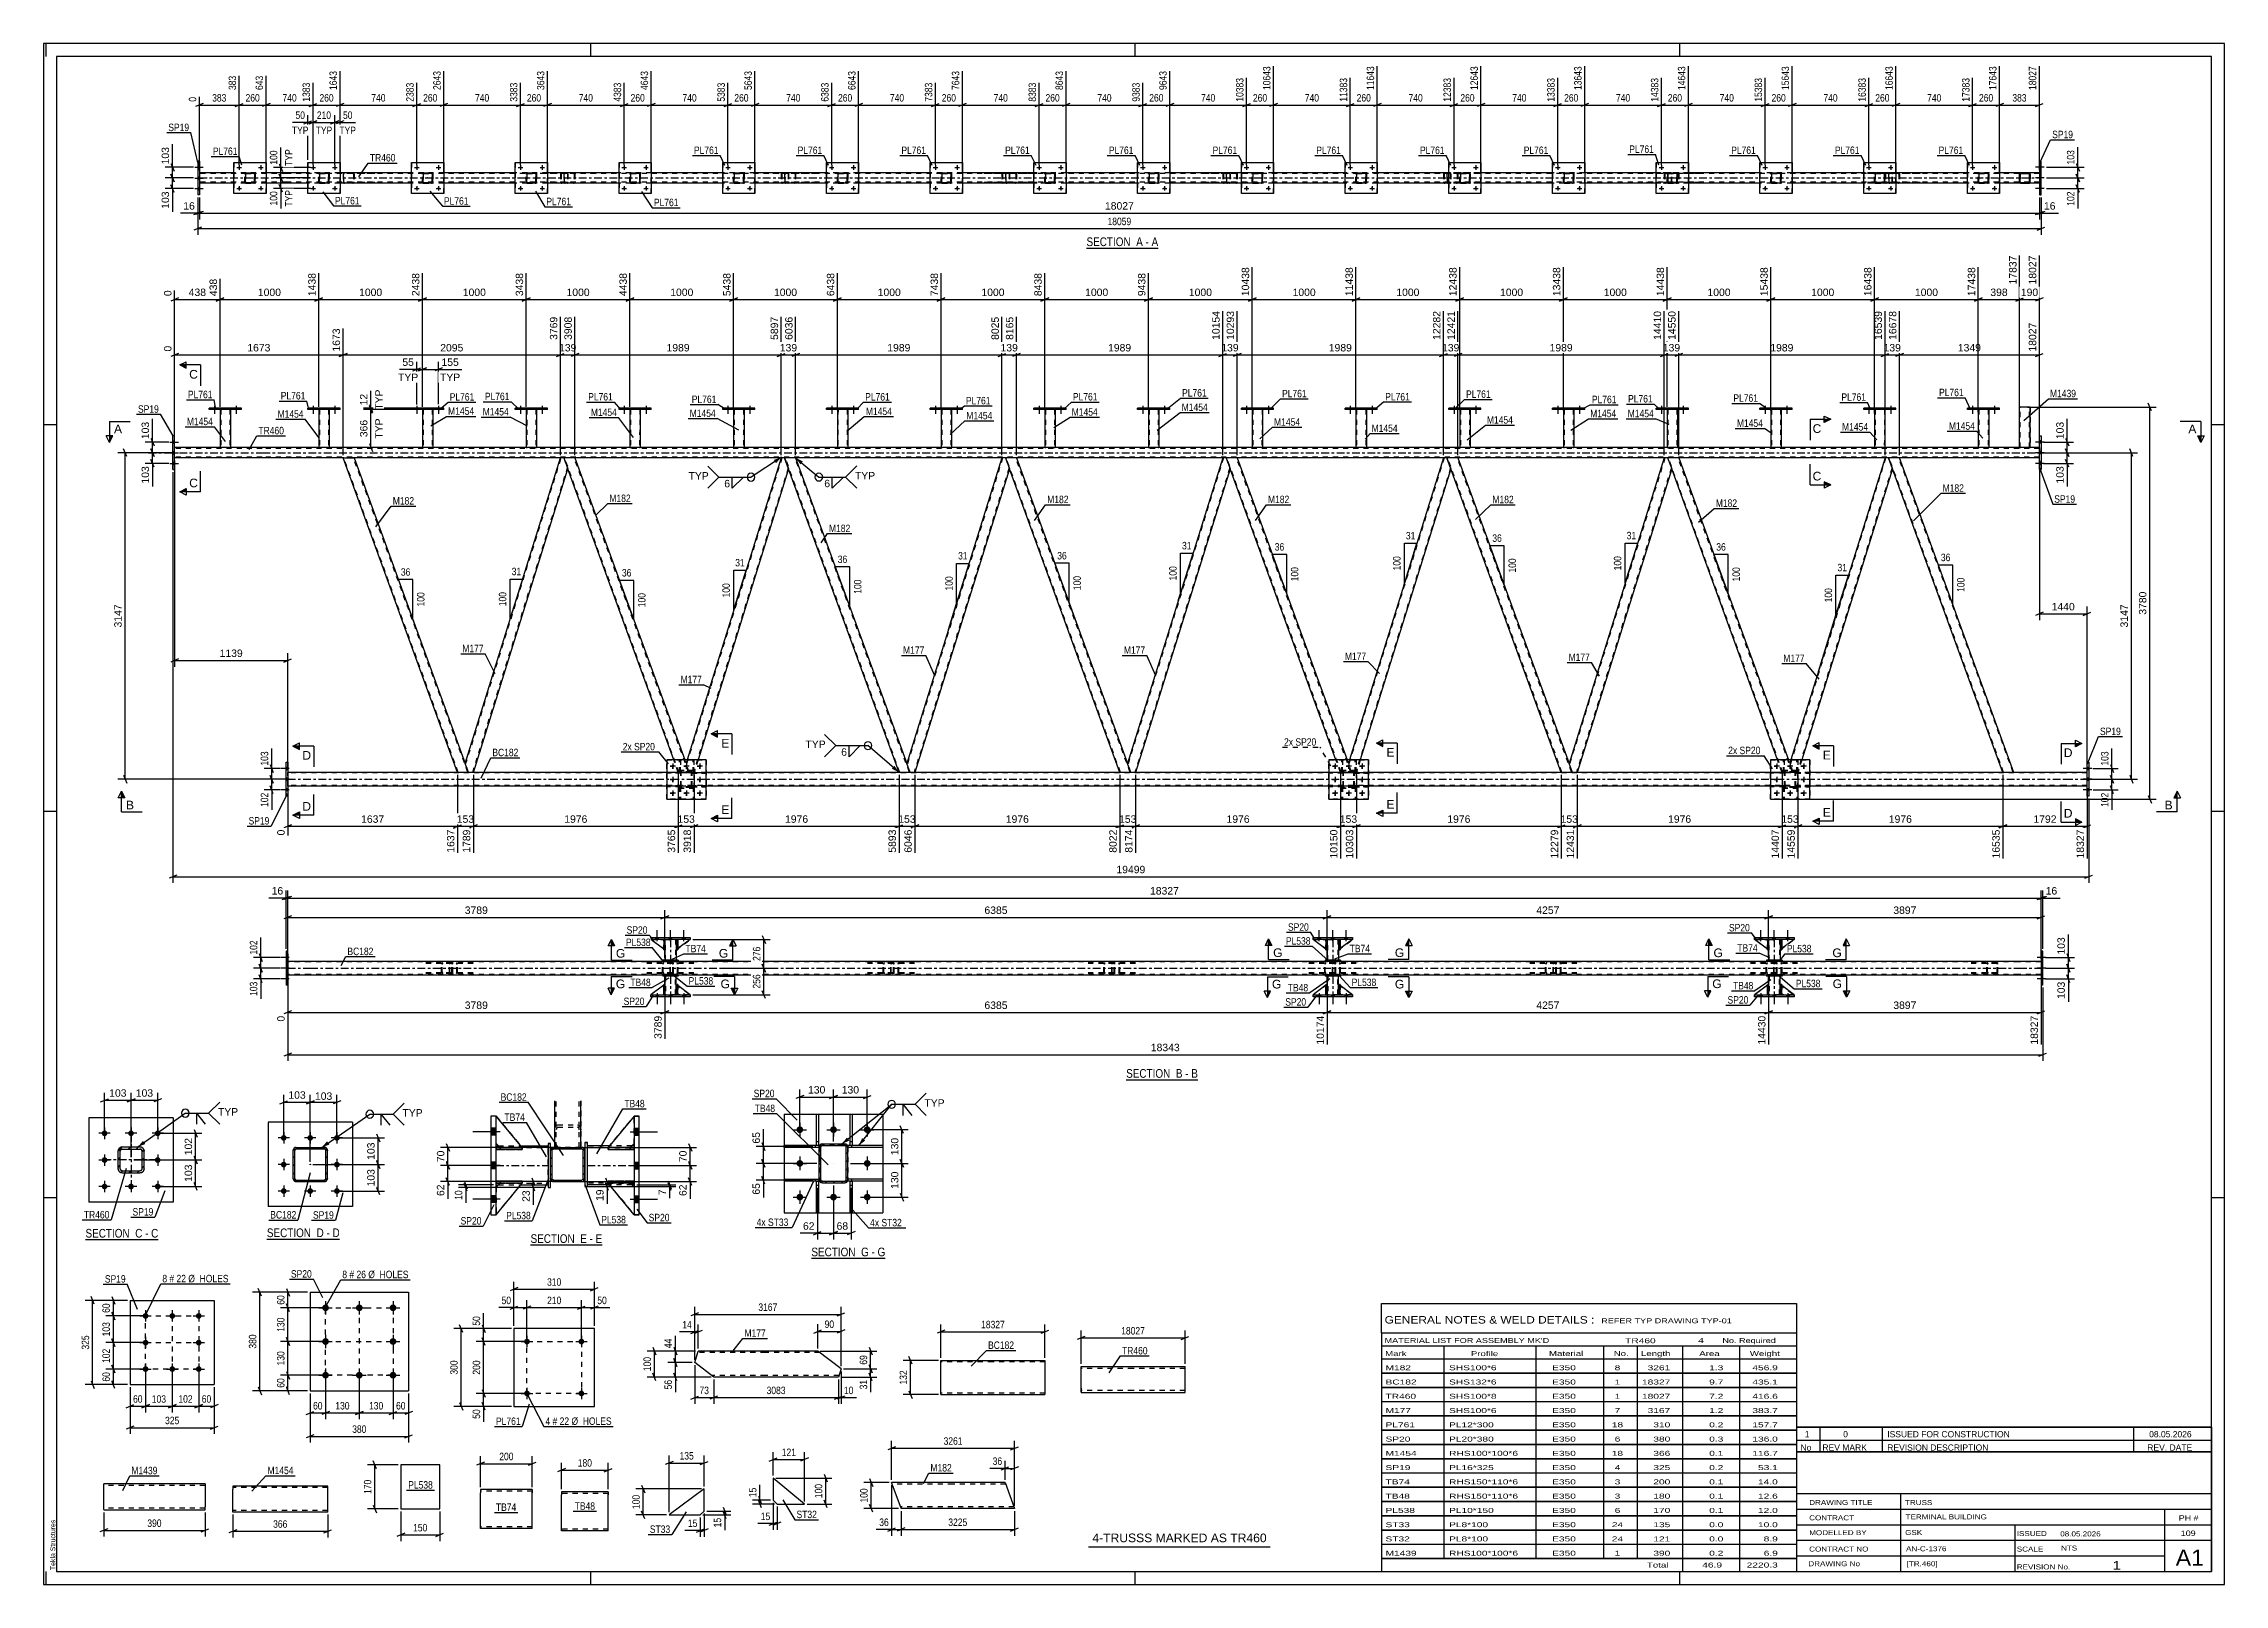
# Paper-space layout 'Layout1' of a CAD drawing. Header units: millimetres. Extents: x 0 to 841, y 0 to 594.
# The model-space entities are those that its viewports show. They can reach past a viewport. Long polylines and large blocks are cut down to what shows.
import ezdxf

# ---------------------------------------------------------------- set-up
doc = ezdxf.new("R2010")
doc.units = ezdxf.units.MM
doc.linetypes.add('DXK_LINE_DOT2', pattern=[3.9198, 1.9599, -1.9599])
doc.linetypes.add('DXK_LINE_DOT3', pattern=[5.9187, 2.979, -0.9799, 0.9799, -0.9799])
doc.layers.add('Viewport layer', color=7, linetype='Continuous', plot=False)
doc.styles.add('Arial', font='ARIAL.TTF', dxfattribs={"height": 0.2})
doc.styles.add('Arial Narrow', font='ARIALN.TTF', dxfattribs={"height": 0.2})

# ---------------------------------------------------------------- blocks, each defined once
blk = doc.blocks.new('Unknown-318465270-50 - 2548')
at = {"color": 6, "linetype": 'Continuous'}
blk.add_line((296.09, 125.73), (324.59, 125.73), dxfattribs=at)
at = {"color": 0, "linetype": 'Continuous'}
blk.add_wipeout([(314.2, 126.48), (314.2, 129.98), (296.09, 129.98), (296.09, 126.48)], dxfattribs=at)
blk.add_wipeout([(318.23, 126.48), (318.23, 129.98), (315.25, 129.98), (315.25, 126.48)], dxfattribs=at)
at = {"color": 7, "linetype": 'Continuous', "style": 'Arial Narrow'}
blk.add_text('SECTION ', height=3.34, dxfattribs=at).set_placement((296.09, 126.48))
at = {"color": 0, "linetype": 'Continuous'}
blk.add_wipeout([(320.56, 126.48), (320.56, 129.98), (319.28, 129.98), (319.28, 126.48)], dxfattribs=at)
blk.add_wipeout([(324.59, 126.48), (324.59, 129.98), (321.61, 129.98), (321.61, 126.48)], dxfattribs=at)
at = {"color": 7, "linetype": 'Continuous', "style": 'Arial Narrow'}
for s, p in [('G', (315.25, 126.48)), ('-', (319.28, 126.48)), ('G', (321.61, 126.48))]:
    blk.add_text(s, height=3.34, dxfattribs=at).set_placement(p)
blk = doc.blocks.new('Unknown-318465270-1113')
at = {"color": 5, "linetype": 'Continuous'}
for p, q in [((841, 594), (0, 594)), ((0, 594), (0, 0)), ((1, 589), (1, 594)), ((836, 589), (5, 589)), ((5, 589), (5, 5)), ((211, 589), (211, 594)), ((421, 589), (421, 594)), ((631, 589), (631, 594)), ((836, 5), (836, 589)), ((841, 0), (841, 594)), ((5, 447), (0, 447)), ((841, 447), (836, 447)), ((5, 298), (0, 298)), ((841, 298), (836, 298)), ((5, 149), (0, 149)), ((841, 149), (836, 149)), ((0, 0), (841, 0)), ((1, 0), (1, 5)), ((5, 5), (836, 5)), ((211, 0), (211, 5)), ((421, 0), (421, 5)), ((631, 0), (631, 5))]:
    blk.add_line(p, q, dxfattribs=at)
at = {"color": 174, "linetype": 'Continuous', "style": 'Arial'}
blk.add_text('Tekla Structures', height=1.9102, rotation=90, dxfattribs=at).set_placement((4.5, 5.5))
blk = doc.blocks.new('Unknown-318465270-12 - 6175')
at = {"color": 6, "linetype": 'Continuous'}
blk.add_line((402.19, 515.2), (429.84, 515.2), dxfattribs=at)
at = {"color": 0, "linetype": 'Continuous'}
blk.add_wipeout([(420.3, 515.95), (420.3, 519.45), (402.19, 519.45), (402.19, 515.95)], dxfattribs=at)
blk.add_wipeout([(423.9, 515.95), (423.9, 519.45), (421.35, 519.45), (421.35, 515.95)], dxfattribs=at)
at = {"color": 7, "linetype": 'Continuous', "style": 'Arial Narrow'}
blk.add_text('SECTION ', height=3.34, dxfattribs=at).set_placement((402.19, 515.95))
at = {"color": 0, "linetype": 'Continuous'}
blk.add_wipeout([(426.23, 515.95), (426.23, 519.45), (424.95, 519.45), (424.95, 515.95)], dxfattribs=at)
blk.add_wipeout([(429.84, 515.95), (429.84, 519.45), (427.28, 519.45), (427.28, 515.95)], dxfattribs=at)
at = {"color": 7, "linetype": 'Continuous', "style": 'Arial Narrow'}
for s, p in [('A', (421.35, 515.95)), ('-', (424.95, 515.95)), ('A', (427.28, 515.95))]:
    blk.add_text(s, height=3.34, dxfattribs=at).set_placement(p)
blk = doc.blocks.new('Unknown-318465270-17 - 3923')
at = {"color": 6, "linetype": 'Continuous'}
blk.add_line((417.48, 194.56), (445.13, 194.56), dxfattribs=at)
at = {"color": 0, "linetype": 'Continuous'}
blk.add_wipeout([(435.59, 195.31), (435.59, 198.81), (417.48, 198.81), (417.48, 195.31)], dxfattribs=at)
blk.add_wipeout([(439.19, 195.31), (439.19, 198.81), (436.64, 198.81), (436.64, 195.31)], dxfattribs=at)
at = {"color": 7, "linetype": 'Continuous', "style": 'Arial Narrow'}
blk.add_text('SECTION ', height=3.34, dxfattribs=at).set_placement((417.48, 195.31))
at = {"color": 0, "linetype": 'Continuous'}
blk.add_wipeout([(441.52, 195.31), (441.52, 198.81), (440.24, 198.81), (440.24, 195.31)], dxfattribs=at)
blk.add_wipeout([(445.13, 195.31), (445.13, 198.81), (442.57, 198.81), (442.57, 195.31)], dxfattribs=at)
at = {"color": 7, "linetype": 'Continuous', "style": 'Arial Narrow'}
for s, p in [('B', (436.64, 195.31)), ('-', (440.24, 195.31)), ('B', (442.57, 195.31))]:
    blk.add_text(s, height=3.34, dxfattribs=at).set_placement(p)
blk = doc.blocks.new('Unknown-318465270-46 - 3657')
at = {"color": 6, "linetype": 'Continuous'}
blk.add_line((16.16, 132.94), (44.23, 132.94), dxfattribs=at)
at = {"color": 0, "linetype": 'Continuous'}
blk.add_wipeout([(34.27, 133.69), (34.27, 137.19), (16.16, 137.19), (16.16, 133.69)], dxfattribs=at)
blk.add_wipeout([(38.08, 133.69), (38.08, 137.19), (35.32, 137.19), (35.32, 133.69)], dxfattribs=at)
at = {"color": 7, "linetype": 'Continuous', "style": 'Arial Narrow'}
blk.add_text('SECTION ', height=3.34, dxfattribs=at).set_placement((16.16, 133.69))
at = {"color": 0, "linetype": 'Continuous'}
blk.add_wipeout([(40.41, 133.69), (40.41, 137.19), (39.13, 137.19), (39.13, 133.69)], dxfattribs=at)
blk.add_wipeout([(44.23, 133.69), (44.23, 137.19), (41.46, 137.19), (41.46, 133.69)], dxfattribs=at)
at = {"color": 7, "linetype": 'Continuous', "style": 'Arial Narrow'}
for s, p in [('C', (35.32, 133.69)), ('-', (39.13, 133.69)), ('C', (41.46, 133.69))]:
    blk.add_text(s, height=3.34, dxfattribs=at).set_placement(p)
blk = doc.blocks.new('Unknown-318465270-47 - 3424')
at = {"color": 6, "linetype": 'Continuous'}
blk.add_line((86.1, 133.13), (114.17, 133.13), dxfattribs=at)
at = {"color": 0, "linetype": 'Continuous'}
blk.add_wipeout([(104.21, 133.88), (104.21, 137.38), (86.1, 137.38), (86.1, 133.88)], dxfattribs=at)
blk.add_wipeout([(108.02, 133.88), (108.02, 137.38), (105.26, 137.38), (105.26, 133.88)], dxfattribs=at)
at = {"color": 7, "linetype": 'Continuous', "style": 'Arial Narrow'}
blk.add_text('SECTION ', height=3.34, dxfattribs=at).set_placement((86.1, 133.88))
at = {"color": 0, "linetype": 'Continuous'}
blk.add_wipeout([(110.35, 133.88), (110.35, 137.38), (109.07, 137.38), (109.07, 133.88)], dxfattribs=at)
blk.add_wipeout([(114.17, 133.88), (114.17, 137.38), (111.4, 137.38), (111.4, 133.88)], dxfattribs=at)
at = {"color": 7, "linetype": 'Continuous', "style": 'Arial Narrow'}
for s, p in [('D', (105.26, 133.88)), ('-', (109.07, 133.88)), ('D', (111.4, 133.88))]:
    blk.add_text(s, height=3.34, dxfattribs=at).set_placement(p)
blk = doc.blocks.new('Unknown-318465270-48 - 3120')
at = {"color": 6, "linetype": 'Continuous'}
blk.add_line((187.79, 130.88), (215.44, 130.88), dxfattribs=at)
at = {"color": 0, "linetype": 'Continuous'}
blk.add_wipeout([(205.9, 131.63), (205.9, 135.13), (187.79, 135.13), (187.79, 131.63)], dxfattribs=at)
blk.add_wipeout([(209.51, 131.63), (209.51, 135.13), (206.95, 135.13), (206.95, 131.63)], dxfattribs=at)
at = {"color": 7, "linetype": 'Continuous', "style": 'Arial Narrow'}
blk.add_text('SECTION ', height=3.34, dxfattribs=at).set_placement((187.79, 131.63))
at = {"color": 0, "linetype": 'Continuous'}
blk.add_wipeout([(211.83, 131.63), (211.83, 135.13), (210.56, 135.13), (210.56, 131.63)], dxfattribs=at)
blk.add_wipeout([(215.44, 131.63), (215.44, 135.13), (212.88, 135.13), (212.88, 131.63)], dxfattribs=at)
at = {"color": 7, "linetype": 'Continuous', "style": 'Arial Narrow'}
for s, p in [('E', (206.95, 131.63)), ('E', (212.88, 131.63)), ('-', (210.56, 131.63))]:
    blk.add_text(s, height=3.34, dxfattribs=at).set_placement(p)
blk = doc.blocks.new('Part-318465270-2710 - 2548')
at = {"color": 2, "linetype": 'Continuous'}
for p, q in [((285.63, 156.21), (299.13, 156.21)), ((285.63, 156.21), (285.63, 155.41)), ((299.13, 155.41), (285.63, 155.41)), ((299.13, 155.41), (299.13, 156.01))]:
    blk.add_line(p, q, dxfattribs=at)
at = {"color": 7, "linetype": 'DXK_LINE_DOT2'}
for p, q in [((297.63, 155.41), (297.63, 156.21)), ((299.13, 156.21), (299.13, 156.01))]:
    blk.add_line(p, q, dxfattribs=at)
blk = doc.blocks.new('Bolt-318465270-2590 - 2548')
at = {"linetype": 'Continuous'}
for points in [[(292.93, 175.3, -1), (290.33, 175.3, -1)], [(305.93, 175.3, -1), (303.33, 175.3, -1)], [(318.93, 175.3, -1), (316.33, 175.3, -1)], [(292.93, 162.3, -1), (290.33, 162.3, -1)], [(318.93, 162.3, -1), (316.33, 162.3, -1)], [(292.93, 149.3, -1), (290.33, 149.3, -1)], [(305.93, 149.3, -1), (303.33, 149.3, -1)], [(318.93, 149.3, -1), (316.33, 149.3, -1)]]:
    blk.add_hatch(color=1, dxfattribs=at).paths.add_polyline_path(points)
at = {"color": 1, "linetype": 'Continuous'}
for p, q in [((291.63, 177.9), (291.63, 172.7)), ((304.63, 177.9), (304.63, 172.7)), ((317.63, 177.9), (317.63, 172.7)), ((289.03, 175.3), (294.23, 175.3)), ((302.03, 175.3), (307.23, 175.3)), ((315.03, 175.3), (320.23, 175.3)), ((289.03, 162.3), (294.23, 162.3)), ((291.63, 164.9), (291.63, 159.7)), ((315.03, 162.3), (320.23, 162.3)), ((317.63, 164.9), (317.63, 159.7)), ((291.63, 151.9), (291.63, 146.7)), ((304.63, 151.9), (304.63, 146.7)), ((317.63, 151.9), (317.63, 146.7)), ((289.03, 149.3), (294.23, 149.3)), ((302.03, 149.3), (307.23, 149.3)), ((315.03, 149.3), (320.23, 149.3))]:
    blk.add_line(p, q, dxfattribs=at)
blk = doc.blocks.new('Part-318465270-2705 - 2548')
at = {"color": 2, "linetype": 'Continuous'}
for p, q in [((285.63, 168.41), (285.63, 169.21)), ((298.01, 169.21), (285.63, 169.21)), ((299.13, 168.41), (285.63, 168.41)), ((299.13, 169.21), (298.81, 169.21)), ((299.13, 168.6), (299.13, 169.21))]:
    blk.add_line(p, q, dxfattribs=at)
at = {"color": 7, "linetype": 'DXK_LINE_DOT2'}
for p, q in [((297.63, 168.41), (297.63, 169.21)), ((298.81, 169.21), (298.01, 169.21)), ((299.13, 168.6), (299.13, 168.41))]:
    blk.add_line(p, q, dxfattribs=at)
blk = doc.blocks.new('Part-318465270-2681 - 2548')
at = {"color": 2, "linetype": 'Continuous'}
for p, q in [((285.63, 181.3), (323.63, 181.3)), ((285.63, 181.3), (285.63, 143.3)), ((323.63, 181.3), (323.63, 143.3)), ((285.63, 143.3), (323.63, 143.3))]:
    blk.add_line(p, q, dxfattribs=at)
blk = doc.blocks.new('Part-318465270-2695 - 2548')
at = {"color": 2, "linetype": 'Continuous'}
for p, q in [((310.13, 169.21), (310.13, 168.6)), ((311.01, 169.21), (310.13, 169.21)), ((323.63, 168.41), (310.13, 168.41)), ((323.63, 169.21), (311.81, 169.21)), ((323.63, 169.21), (323.63, 168.41))]:
    blk.add_line(p, q, dxfattribs=at)
at = {"color": 7, "linetype": 'DXK_LINE_DOT2'}
for p, q in [((310.13, 168.6), (310.13, 168.41)), ((311.81, 169.21), (311.01, 169.21)), ((311.63, 168.41), (311.63, 169.21))]:
    blk.add_line(p, q, dxfattribs=at)
blk = doc.blocks.new('Part-318465270-2700 - 2548')
at = {"color": 2, "linetype": 'Continuous'}
for p, q in [((323.63, 156.21), (310.13, 156.21)), ((310.13, 155.41), (310.13, 156.01)), ((323.63, 155.41), (310.13, 155.41)), ((323.63, 156.21), (323.63, 155.41))]:
    blk.add_line(p, q, dxfattribs=at)
at = {"color": 7, "linetype": 'DXK_LINE_DOT2'}
for p, q in [((310.13, 156.01), (310.13, 156.21)), ((311.63, 155.41), (311.63, 156.21))]:
    blk.add_line(p, q, dxfattribs=at)
blk = doc.blocks.new('Part-318465270-2715 - 2548')
at = {"color": 2, "linetype": 'Continuous'}
for p, q in [((311.01, 169.2), (311.01, 181.31)), ((311.01, 181.31), (311.81, 181.31)), ((311.81, 181.31), (311.81, 169.2)), ((311.81, 169.2), (311.01, 169.2))]:
    blk.add_line(p, q, dxfattribs=at)
at = {"color": 7, "linetype": 'DXK_LINE_DOT2'}
blk.add_line((311.01, 170.7), (311.81, 170.7), dxfattribs=at)
blk = doc.blocks.new('Part-318465270-2720 - 2548')
at = {"color": 2, "linetype": 'Continuous'}
for p, q in [((298.01, 169.2), (298.01, 181.31)), ((298.01, 181.31), (298.81, 181.31)), ((298.81, 181.31), (298.81, 169.2)), ((298.81, 169.2), (298.01, 169.2))]:
    blk.add_line(p, q, dxfattribs=at)
at = {"color": 7, "linetype": 'DXK_LINE_DOT2'}
blk.add_line((298.01, 170.7), (298.81, 170.7), dxfattribs=at)
blk = doc.blocks.new('Part-318465270-2725 - 2548')
at = {"color": 2, "linetype": 'Continuous'}
for p, q in [((311.01, 143.31), (311.01, 155.4)), ((311.01, 155.4), (311.81, 155.4)), ((311.81, 155.4), (311.81, 143.31)), ((311.81, 143.31), (311.01, 143.31))]:
    blk.add_line(p, q, dxfattribs=at)
at = {"color": 7, "linetype": 'DXK_LINE_DOT2'}
blk.add_line((311.01, 153.9), (311.81, 153.9), dxfattribs=at)
blk = doc.blocks.new('Part-318465270-2730 - 2548')
at = {"color": 2, "linetype": 'Continuous'}
for p, q in [((298.01, 143.31), (298.01, 155.4)), ((298.01, 155.4), (298.81, 155.4)), ((298.81, 155.4), (298.81, 143.31)), ((298.81, 143.31), (298.01, 143.31))]:
    blk.add_line(p, q, dxfattribs=at)
at = {"color": 7, "linetype": 'DXK_LINE_DOT2'}
blk.add_line((298.01, 153.9), (298.81, 153.9), dxfattribs=at)
blk = doc.blocks.new('Part-318465270-2735 - 2548')
at = {"linetype": 'Continuous'}
h = blk.add_hatch(dxfattribs=at)
h.set_pattern_fill('', scale=0.7, style=0, pattern_type=0)
h.set_pattern_definition([(45, (309.7764, 169.4535), (-1.57154, 1.57154), [])])
h.paths.add_polyline_path([(310.04, 169.06), (309.78, 169.45), (309.39, 169.71), (308.93, 169.8), (300.33, 169.8), (299.87, 169.71), (299.48, 169.45), (299.22, 169.06), (299.13, 168.6), (299.13, 156), (299.22, 155.55), (299.48, 155.16), (299.87, 154.9), (300.33, 154.8), (308.93, 154.8), (309.39, 154.9), (309.78, 155.16), (310.04, 155.55), (310.13, 156), (310.13, 168.6)])
h.paths.add_polyline_path([(309.53, 156), (309.48, 155.78), (309.35, 155.58), (309.16, 155.45), (308.93, 155.4), (300.33, 155.4), (300.1, 155.45), (299.9, 155.58), (299.77, 155.78), (299.73, 156), (299.73, 168.6), (299.77, 168.83), (299.9, 169.03), (300.1, 169.16), (300.33, 169.2), (308.93, 169.2), (309.16, 169.16), (309.35, 169.03), (309.48, 168.83), (309.53, 168.6)])
at = {"color": 7, "linetype": 'DXK_LINE_DOT2'}
for p, q in [((299.13, 168.6), (299.22, 169.06)), ((299.13, 168.6), (299.13, 156)), ((299.77, 168.83), (299.73, 168.6)), ((299.73, 156), (299.73, 168.6)), ((299.9, 169.03), (299.77, 168.83)), ((299.87, 169.71), (300.33, 169.8)), ((300.1, 169.16), (299.9, 169.03)), ((300.33, 169.2), (300.1, 169.16)), ((300.33, 169.8), (308.93, 169.8)), ((308.93, 169.2), (300.33, 169.2)), ((308.93, 169.8), (309.39, 169.71)), ((309.16, 169.16), (308.93, 169.2)), ((309.35, 169.03), (309.16, 169.16)), ((309.48, 168.83), (309.35, 169.03)), ((309.53, 168.6), (309.48, 168.83)), ((309.53, 156), (309.53, 168.6)), ((310.04, 169.06), (310.13, 168.6)), ((310.13, 168.6), (310.13, 156)), ((299.22, 155.55), (299.13, 156)), ((299.73, 156), (299.77, 155.78)), ((299.77, 155.78), (299.9, 155.58)), ((300.33, 154.8), (299.87, 154.9)), ((299.9, 155.58), (300.1, 155.45)), ((300.1, 155.45), (300.33, 155.4)), ((300.33, 155.4), (308.93, 155.4)), ((300.33, 154.8), (308.93, 154.8)), ((308.93, 155.4), (309.16, 155.45)), ((309.39, 154.9), (308.93, 154.8)), ((309.16, 155.45), (309.35, 155.58)), ((309.35, 155.58), (309.48, 155.78)), ((309.48, 155.78), (309.53, 156)), ((310.13, 156), (310.04, 155.55))]:
    blk.add_line(p, q, dxfattribs=at)
at = {"color": 2, "linetype": 'Continuous'}
for p, q in [((299.22, 169.06), (299.13, 168.6)), ((299.13, 156), (299.13, 168.6)), ((299.73, 168.6), (299.77, 168.83)), ((299.73, 156), (299.73, 168.6)), ((299.77, 168.83), (299.9, 169.03)), ((300.33, 169.8), (299.87, 169.71)), ((299.9, 169.03), (300.1, 169.16)), ((300.1, 169.16), (300.33, 169.2)), ((300.33, 169.8), (308.93, 169.8)), ((300.33, 169.2), (308.93, 169.2)), ((309.39, 169.71), (308.93, 169.8)), ((308.93, 169.2), (309.16, 169.16)), ((309.16, 169.16), (309.35, 169.03)), ((309.35, 169.03), (309.48, 168.83)), ((309.48, 168.83), (309.53, 168.6)), ((309.53, 156), (309.53, 168.6)), ((310.13, 168.6), (310.04, 169.06)), ((310.13, 156), (310.13, 168.6)), ((299.13, 156), (299.22, 155.55)), ((299.77, 155.78), (299.73, 156)), ((299.9, 155.58), (299.77, 155.78)), ((299.87, 154.9), (300.33, 154.8)), ((300.1, 155.45), (299.9, 155.58)), ((300.33, 155.4), (300.1, 155.45)), ((300.33, 155.4), (308.93, 155.4)), ((300.33, 154.8), (308.93, 154.8)), ((309.16, 155.45), (308.93, 155.4)), ((308.93, 154.8), (309.39, 154.9)), ((309.35, 155.58), (309.16, 155.45)), ((309.48, 155.78), (309.35, 155.58)), ((309.53, 156), (309.48, 155.78)), ((310.04, 155.55), (310.13, 156))]:
    blk.add_line(p, q, dxfattribs=at)
at = {"color": 7, "linetype": 'DXK_LINE_DOT3'}
blk.add_line((304.63, 162.3), (304.63, 162.3), dxfattribs=at)
at = {"color": 7, "linetype": 'DXK_LINE_DOT2'}
for centre, start, end in [((300.33, 168.6), 112.50002, 157.50002), ((308.93, 168.6), 22.50002, 67.50002), ((300.33, 156), 202.50002, 247.50002), ((308.93, 156), 292.50002, 337.50002)]:
    blk.add_arc(centre, 1.2, start, end, dxfattribs=at)
at = {"color": 2, "linetype": 'Continuous'}
for centre, start, end in [((300.33, 168.6), 112.50002, 157.50002), ((308.93, 168.6), 22.50002, 67.50002), ((300.33, 156), 202.50002, 247.50002), ((308.93, 156), 292.50002, 337.50002)]:
    blk.add_arc(centre, 1.2, start, end, dxfattribs=at)
blk = doc.blocks.new('Part-318465270-1552 - 1536')
at = {"color": 2, "linetype": 'Continuous'}
for p, q in [((72.95, 37.9), (72.95, 36.7)), ((109.55, 37.9), (72.95, 37.9)), ((72.95, 27.99), (72.95, 36.7)), ((109.55, 37.8), (109.55, 37.9)), ((109.55, 27.9), (109.55, 37.8)), ((72.95, 27.9), (72.95, 27.99)), ((109.55, 27.9), (72.95, 27.9))]:
    blk.add_line(p, q, dxfattribs=at)
at = {"color": 7, "linetype": 'DXK_LINE_DOT2'}
for p, q in [((109.55, 37.3), (72.95, 37.3)), ((72.95, 28.5), (72.95, 28.54)), ((109.55, 28.5), (72.95, 28.5)), ((109.55, 28.5), (109.55, 28.54))]:
    blk.add_line(p, q, dxfattribs=at)
blk = doc.blocks.new('Bolt-318465270-4645 - 4424')
at = {"linetype": 'Continuous'}
for points in [[(243.21, 315.48, -1), (242.17, 315.48, -1)], [(248.41, 315.48, -1), (247.37, 315.48, -1)], [(253.61, 315.48, -1), (252.57, 315.48, -1)], [(243.21, 310.28, -1), (242.17, 310.28, -1)], [(243.21, 305.08, -1), (242.17, 305.08, -1)], [(248.41, 305.08, -1), (247.37, 305.08, -1)], [(253.61, 310.28, -1), (252.57, 310.28, -1)], [(253.61, 305.08, -1), (252.57, 305.08, -1)]]:
    blk.add_hatch(color=1, dxfattribs=at).paths.add_polyline_path(points)
at = {"color": 1, "linetype": 'Continuous'}
for p, q in [((243.73, 315.48), (241.65, 315.48)), ((242.69, 316.52), (242.69, 314.44)), ((242.69, 311.32), (242.69, 309.24)), ((248.93, 315.48), (246.85, 315.48)), ((247.89, 316.52), (247.89, 314.44)), ((254.13, 315.48), (252.05, 315.48)), ((253.09, 316.52), (253.09, 314.44)), ((253.09, 311.32), (253.09, 309.24)), ((243.73, 310.28), (241.65, 310.28)), ((243.73, 305.08), (241.65, 305.08)), ((242.69, 306.12), (242.69, 304.04)), ((248.93, 305.08), (246.85, 305.08)), ((247.89, 306.12), (247.89, 304.04)), ((254.13, 310.28), (252.05, 310.28)), ((254.13, 305.08), (252.05, 305.08)), ((253.09, 306.12), (253.09, 304.04))]:
    blk.add_line(p, q, dxfattribs=at)
blk = doc.blocks.new('Part-318465270-4476 - 4424')
at = {"color": 7, "linetype": 'DXK_LINE_DOT2'}
for p, q in [((505.85, 307.52), (506.17, 307.52)), ((505.85, 307.52), (505.85, 302.68)), ((505.85, 306.92), (506.17, 306.92)), ((506.17, 307.52), (506.17, 302.68)), ((506.17, 302.68), (505.85, 302.68))]:
    blk.add_line(p, q, dxfattribs=at)
blk = doc.blocks.new('Bolt-318465270-4813 - 4424')
at = {"linetype": 'Continuous'}
for points in [[(663.47, 452.92), (664.35, 452.92), (664.35, 453.4), (663.47, 453.4)], [(671.87, 452.92), (672.75, 452.92), (672.75, 453.4), (671.87, 453.4)]]:
    blk.add_hatch(color=1, dxfattribs=at).paths.add_polyline_path(points)
at = {"color": 1, "linetype": 'Continuous'}
for p, q in [((663.91, 454.4), (663.91, 451.28)), ((672.31, 454.4), (672.31, 451.28)), ((663.47, 453.4), (663.47, 452.92)), ((664.35, 453.4), (664.35, 452.92)), ((671.87, 453.4), (671.87, 452.92)), ((672.75, 453.4), (672.75, 452.92))]:
    blk.add_line(p, q, dxfattribs=at)
blk = doc.blocks.new('Part-318465270-4430 - 4424')
at = {"color": 2, "linetype": 'Continuous'}
for p, q in [((49.87, 429.78), (49.87, 442.78)), ((50.51, 442.78), (49.87, 442.78)), ((50.51, 429.78), (50.51, 442.78)), ((49.87, 429.78), (50.51, 429.78))]:
    blk.add_line(p, q, dxfattribs=at)
blk = doc.blocks.new('Bolt-318465270-4810 - 4424')
at = {"linetype": 'Continuous'}
for points in [[(143.47, 452.92), (144.35, 452.92), (144.35, 453.4), (143.47, 453.4)], [(151.87, 452.92), (152.75, 452.92), (152.75, 453.4), (151.87, 453.4)]]:
    blk.add_hatch(color=1, dxfattribs=at).paths.add_polyline_path(points)
at = {"color": 1, "linetype": 'Continuous'}
for p, q in [((143.91, 454.4), (143.91, 451.28)), ((152.31, 454.4), (152.31, 451.28)), ((143.47, 453.4), (143.47, 452.92)), ((144.35, 453.4), (144.35, 452.92)), ((151.87, 453.4), (151.87, 452.92)), ((152.75, 453.4), (152.75, 452.92))]:
    blk.add_line(p, q, dxfattribs=at)
blk = doc.blocks.new('Part-318465270-4435 - 4424')
at = {"color": 2, "linetype": 'Continuous'}
for p, q in [((769.64, 429.78), (769.64, 442.78)), ((769.64, 442.78), (770.28, 442.78)), ((770.28, 442.78), (770.28, 429.78)), ((770.28, 429.78), (769.64, 429.78))]:
    blk.add_line(p, q, dxfattribs=at)
blk = doc.blocks.new('Part-318465270-4504 - 4424')
at = {"color": 7, "linetype": 'DXK_LINE_DOT2'}
for p, q in [((505.5, 307.52), (505.5, 307.84)), ((505.5, 307.84), (510.9, 307.84)), ((510.9, 307.52), (505.5, 307.52)), ((506.1, 307.52), (506.1, 307.84)), ((510.9, 307.84), (510.9, 307.52))]:
    blk.add_line(p, q, dxfattribs=at)
blk = doc.blocks.new('Part-318465270-4440 - 4424')
at = {"color": 2, "linetype": 'Continuous'}
for p, q in [((788.06, 303.92), (788.06, 316.92)), ((788.06, 316.92), (788.7, 316.92)), ((788.7, 316.92), (788.7, 303.92)), ((788.7, 303.92), (788.06, 303.92))]:
    blk.add_line(p, q, dxfattribs=at)
blk = doc.blocks.new('Part-318465270-4505 - 4424')
at = {"color": 7, "linetype": 'DXK_LINE_DOT2'}
for p, q in [((505.5, 312.72), (505.5, 313.04)), ((505.5, 313.04), (510.9, 313.04)), ((510.9, 312.72), (505.5, 312.72)), ((506.1, 312.72), (506.1, 313.04)), ((510.9, 313.04), (510.9, 312.72))]:
    blk.add_line(p, q, dxfattribs=at)
blk = doc.blocks.new('Bolt-318465270-4808 - 4424')
at = {"linetype": 'Continuous'}
for points in [[(183.47, 452.92), (184.35, 452.92), (184.35, 453.4), (183.47, 453.4)], [(191.87, 452.92), (192.75, 452.92), (192.75, 453.4), (191.87, 453.4)]]:
    blk.add_hatch(color=1, dxfattribs=at).paths.add_polyline_path(points)
at = {"color": 1, "linetype": 'Continuous'}
for p, q in [((183.91, 454.4), (183.91, 451.28)), ((192.31, 454.4), (192.31, 451.28)), ((183.47, 453.4), (183.47, 452.92)), ((184.35, 453.4), (184.35, 452.92)), ((191.87, 453.4), (191.87, 452.92)), ((192.75, 453.4), (192.75, 452.92))]:
    blk.add_line(p, q, dxfattribs=at)
blk = doc.blocks.new('Part-318465270-4509 - 4424')
at = {"color": 7, "linetype": 'DXK_LINE_DOT2'}
for p, q in [((510.9, 313.04), (505.5, 313.04)), ((505.5, 313.04), (505.5, 312.72)), ((505.5, 312.72), (510.9, 312.72)), ((506.1, 312.72), (506.1, 313.04)), ((510.9, 312.72), (510.9, 313.04))]:
    blk.add_line(p, q, dxfattribs=at)
blk = doc.blocks.new('Bolt-318465270-4812 - 4424')
at = {"linetype": 'Continuous'}
for points in [[(103.47, 452.92), (104.35, 452.92), (104.35, 453.4), (103.47, 453.4)], [(111.87, 452.92), (112.75, 452.92), (112.75, 453.4), (111.87, 453.4)]]:
    blk.add_hatch(color=1, dxfattribs=at).paths.add_polyline_path(points)
at = {"color": 1, "linetype": 'Continuous'}
for p, q in [((103.91, 454.4), (103.91, 451.28)), ((112.31, 454.4), (112.31, 451.28)), ((103.47, 453.4), (103.47, 452.92)), ((104.35, 453.4), (104.35, 452.92)), ((111.87, 453.4), (111.87, 452.92)), ((112.75, 453.4), (112.75, 452.92))]:
    blk.add_line(p, q, dxfattribs=at)
blk = doc.blocks.new('Part-318465270-4445 - 4424')
at = {"color": 2, "linetype": 'Continuous'}
for p, q in [((93.51, 303.92), (93.51, 316.92)), ((93.51, 316.92), (94.15, 316.92)), ((94.15, 316.92), (94.15, 303.92)), ((94.15, 303.92), (93.51, 303.92))]:
    blk.add_line(p, q, dxfattribs=at)
blk = doc.blocks.new('Part-318465270-4510 - 4424')
at = {"color": 7, "linetype": 'DXK_LINE_DOT2'}
for p, q in [((501.1, 312.8), (501.13, 312.98)), ((501.13, 312.98), (501.1, 312.8)), ((501.1, 307.76), (501.1, 312.8)), ((501.34, 312.8), (501.35, 312.89)), ((501.34, 307.76), (501.34, 312.8)), ((501.35, 312.89), (501.41, 312.97)), ((501.39, 313.24), (501.58, 313.28)), ((501.58, 313.28), (501.39, 313.24)), ((501.41, 312.97), (501.48, 313.02)), ((501.48, 313.02), (501.58, 313.04)), ((505.02, 313.28), (501.58, 313.28)), ((501.58, 313.04), (505.02, 313.04)), ((505.02, 313.28), (505.2, 313.24)), ((505.2, 313.24), (505.02, 313.28)), ((505.02, 313.04), (505.11, 313.02)), ((505.11, 313.02), (505.19, 312.97)), ((505.19, 312.97), (505.24, 312.89)), ((505.24, 312.89), (505.26, 312.8)), ((505.26, 307.76), (505.26, 312.8)), ((505.46, 312.98), (505.5, 312.8)), ((505.5, 312.8), (505.46, 312.98)), ((505.5, 307.76), (505.5, 312.8)), ((501.13, 307.58), (501.1, 307.76)), ((501.1, 307.76), (501.13, 307.58)), ((501.35, 307.67), (501.34, 307.76)), ((501.41, 307.59), (501.35, 307.67)), ((501.58, 307.28), (501.39, 307.32)), ((501.39, 307.32), (501.58, 307.28)), ((501.48, 307.54), (501.41, 307.59)), ((501.58, 307.52), (501.48, 307.54)), ((505.02, 307.52), (501.58, 307.52)), ((505.02, 307.28), (501.58, 307.28)), ((505.11, 307.54), (505.02, 307.52)), ((505.2, 307.32), (505.02, 307.28)), ((505.02, 307.28), (505.2, 307.32)), ((505.19, 307.59), (505.11, 307.54)), ((505.24, 307.67), (505.19, 307.59)), ((505.26, 307.76), (505.24, 307.67)), ((505.5, 307.76), (505.46, 307.58)), ((505.46, 307.58), (505.5, 307.76))]:
    blk.add_line(p, q, dxfattribs=at)
at = {"color": 7, "linetype": 'DXK_LINE_DOT3'}
blk.add_line((503.3, 310.28), (503.3, 310.28), dxfattribs=at)
at = {"color": 7, "linetype": 'DXK_LINE_DOT2'}
for centre, start, end in [((501.58, 312.8), 112.50001, 157.50001), ((501.58, 312.8), 112.50001, 157.50001), ((505.02, 312.8), 22.50001, 67.50001), ((505.02, 312.8), 22.50001, 67.50001), ((501.58, 307.76), 202.50001, 247.50001), ((501.58, 307.76), 202.50001, 247.50001), ((505.02, 307.76), 292.50001, 337.50001), ((505.02, 307.76), 292.50001, 337.50001)]:
    blk.add_arc(centre, 0.48, start, end, dxfattribs=at)
blk = doc.blocks.new('Part-318465270-4450 - 4424')
at = {"color": 2, "linetype": 'Continuous'}
for p, q in [((630.56, 434.28), (626.3, 434.28)), ((668.67, 317.88), (627.85, 430.03)), ((630.56, 434.28), (672.93, 317.88))]:
    blk.add_line(p, q, dxfattribs=at)
at = {"color": 7, "linetype": 'DXK_LINE_DOT2'}
for p, q in [((626.3, 434.28), (627.85, 430.03)), ((670.68, 313.06), (626.56, 434.28)), ((626.56, 434.28), (626.58, 434.28)), ((674.43, 313.06), (630.3, 434.28)), ((670.42, 313.06), (668.67, 317.88)), ((674.68, 313.06), (670.42, 313.06)), ((674.68, 313.06), (672.93, 317.88))]:
    blk.add_line(p, q, dxfattribs=at)
blk = doc.blocks.new('Part-318465270-4519 - 4424')
at = {"color": 7, "linetype": 'DXK_LINE_DOT2'}
for p, q in [((255.49, 307.84), (250.09, 307.84)), ((250.09, 307.84), (250.09, 307.52)), ((250.09, 307.52), (255.49, 307.52)), ((250.69, 307.52), (250.69, 307.84)), ((255.49, 307.52), (255.49, 307.84))]:
    blk.add_line(p, q, dxfattribs=at)
blk = doc.blocks.new('Part-318465270-4455 - 4424')
at = {"color": 2, "linetype": 'Continuous'}
for p, q in [((715.69, 434.28), (711.44, 434.28)), ((755.56, 313.06), (712.98, 430.03)), ((759.82, 313.06), (715.69, 434.28))]:
    blk.add_line(p, q, dxfattribs=at)
at = {"color": 7, "linetype": 'DXK_LINE_DOT2'}
for p, q in [((711.44, 434.28), (712.98, 430.03)), ((755.81, 313.06), (711.69, 434.28)), ((711.69, 434.28), (711.71, 434.28)), ((759.56, 313.06), (715.44, 434.28)), ((759.82, 313.06), (755.56, 313.06))]:
    blk.add_line(p, q, dxfattribs=at)
blk = doc.blocks.new('Part-318465270-4665 - 4424')
at = {"color": 2, "linetype": 'Continuous'}
for p, q in [((141.91, 452.92), (141.91, 453.4)), ((154.31, 453.4), (141.91, 453.4)), ((154.31, 452.92), (141.91, 452.92)), ((154.31, 452.92), (154.31, 453.4))]:
    blk.add_line(p, q, dxfattribs=at)
blk = doc.blocks.new('Part-318465270-4520 - 4424')
at = {"color": 7, "linetype": 'DXK_LINE_DOT2'}
for p, q in [((255.49, 313.04), (250.09, 313.04)), ((250.09, 313.04), (250.09, 312.72)), ((250.09, 312.72), (255.49, 312.72)), ((250.69, 312.72), (250.69, 313.04)), ((255.49, 312.72), (255.49, 313.04))]:
    blk.add_line(p, q, dxfattribs=at)
blk = doc.blocks.new('Part-318465270-4456 - 4424')
at = {"color": 7, "linetype": 'DXK_LINE_DOT2'}
for p, q in [((245.69, 312.8), (245.73, 312.98)), ((245.73, 312.98), (245.69, 312.8)), ((245.69, 307.76), (245.69, 312.8)), ((245.93, 312.8), (245.95, 312.89)), ((245.93, 307.76), (245.93, 312.8)), ((245.95, 312.89), (246, 312.97)), ((245.99, 313.24), (246.17, 313.28)), ((246.17, 313.28), (245.99, 313.24)), ((246, 312.97), (246.08, 313.02)), ((246.08, 313.02), (246.17, 313.04)), ((249.61, 313.28), (246.17, 313.28)), ((246.17, 313.04), (249.61, 313.04)), ((249.61, 313.28), (249.8, 313.24)), ((249.8, 313.24), (249.61, 313.28)), ((249.61, 313.04), (249.7, 313.02)), ((249.7, 313.02), (249.78, 312.97)), ((249.78, 312.97), (249.83, 312.89)), ((249.83, 312.89), (249.85, 312.8)), ((249.85, 307.76), (249.85, 312.8)), ((250.06, 312.98), (250.09, 312.8)), ((250.09, 312.8), (250.06, 312.98)), ((250.09, 307.76), (250.09, 312.8)), ((245.73, 307.58), (245.69, 307.76)), ((245.69, 307.76), (245.73, 307.58)), ((245.95, 307.67), (245.93, 307.76)), ((246, 307.59), (245.95, 307.67)), ((246.17, 307.28), (245.99, 307.32)), ((245.99, 307.32), (246.17, 307.28)), ((246.08, 307.54), (246, 307.59)), ((246.17, 307.52), (246.08, 307.54)), ((249.61, 307.52), (246.17, 307.52)), ((249.61, 307.28), (246.17, 307.28)), ((249.7, 307.54), (249.61, 307.52)), ((249.8, 307.32), (249.61, 307.28)), ((249.61, 307.28), (249.8, 307.32)), ((249.78, 307.59), (249.7, 307.54)), ((249.83, 307.67), (249.78, 307.59)), ((249.85, 307.76), (249.83, 307.67)), ((250.09, 307.76), (250.06, 307.58)), ((250.06, 307.58), (250.09, 307.76))]:
    blk.add_line(p, q, dxfattribs=at)
at = {"color": 7, "linetype": 'DXK_LINE_DOT3'}
blk.add_line((247.89, 310.28), (247.89, 310.28), dxfattribs=at)
at = {"color": 7, "linetype": 'DXK_LINE_DOT2'}
for centre, start, end in [((246.17, 312.8), 112.50002, 157.50002), ((246.17, 312.8), 112.50002, 157.50002), ((249.61, 312.8), 22.50002, 67.50002), ((249.61, 312.8), 22.50002, 67.50002), ((246.17, 307.76), 202.50002, 247.50002), ((246.17, 307.76), 202.50002, 247.50002), ((249.61, 307.76), 292.50002, 337.50002), ((249.61, 307.76), 292.50002, 337.50002)]:
    blk.add_arc(centre, 0.48, start, end, dxfattribs=at)
blk = doc.blocks.new('Part-318465270-4521 - 4424')
at = {"color": 7, "linetype": 'DXK_LINE_DOT2'}
for p, q in [((245.69, 312.8), (245.73, 312.98)), ((245.73, 312.98), (245.69, 312.8)), ((245.69, 307.76), (245.69, 312.8)), ((245.93, 312.8), (245.95, 312.89)), ((245.93, 307.76), (245.93, 312.8)), ((245.95, 312.89), (246, 312.97)), ((245.99, 313.24), (246.17, 313.28)), ((246.17, 313.28), (245.99, 313.24)), ((246, 312.97), (246.08, 313.02)), ((246.08, 313.02), (246.17, 313.04)), ((249.61, 313.28), (246.17, 313.28)), ((246.17, 313.04), (249.61, 313.04)), ((249.61, 313.28), (249.8, 313.24)), ((249.8, 313.24), (249.61, 313.28)), ((249.61, 313.04), (249.7, 313.02)), ((249.7, 313.02), (249.78, 312.97)), ((249.78, 312.97), (249.83, 312.89)), ((249.83, 312.89), (249.85, 312.8)), ((249.85, 307.76), (249.85, 312.8)), ((250.06, 312.98), (250.09, 312.8)), ((250.09, 312.8), (250.06, 312.98)), ((250.09, 307.76), (250.09, 312.8)), ((245.73, 307.58), (245.69, 307.76)), ((245.69, 307.76), (245.73, 307.58)), ((245.95, 307.67), (245.93, 307.76)), ((246, 307.59), (245.95, 307.67)), ((246.17, 307.28), (245.99, 307.32)), ((245.99, 307.32), (246.17, 307.28)), ((246.08, 307.54), (246, 307.59)), ((246.17, 307.52), (246.08, 307.54)), ((249.61, 307.52), (246.17, 307.52)), ((249.61, 307.28), (246.17, 307.28)), ((249.7, 307.54), (249.61, 307.52)), ((249.8, 307.32), (249.61, 307.28)), ((249.61, 307.28), (249.8, 307.32)), ((249.78, 307.59), (249.7, 307.54)), ((249.83, 307.67), (249.78, 307.59)), ((249.85, 307.76), (249.83, 307.67)), ((250.09, 307.76), (250.06, 307.58)), ((250.06, 307.58), (250.09, 307.76))]:
    blk.add_line(p, q, dxfattribs=at)
at = {"color": 7, "linetype": 'DXK_LINE_DOT3'}
blk.add_line((247.89, 310.28), (247.89, 310.28), dxfattribs=at)
at = {"color": 7, "linetype": 'DXK_LINE_DOT2'}
for centre, start, end in [((246.17, 312.8), 112.50001, 157.50001), ((246.17, 312.8), 112.50001, 157.50001), ((249.61, 312.8), 22.50001, 67.50001), ((249.61, 312.8), 22.50001, 67.50001), ((246.17, 307.76), 202.50001, 247.50001), ((246.17, 307.76), 202.50001, 247.50001), ((249.61, 307.76), 292.50001, 337.50001), ((249.61, 307.76), 292.50001, 337.50001)]:
    blk.add_arc(centre, 0.48, start, end, dxfattribs=at)
blk = doc.blocks.new('Part-318465270-4457 - 4424')
at = {"color": 7, "linetype": 'DXK_LINE_DOT2'}
for p, q in [((245.25, 307.52), (245.57, 307.52)), ((245.25, 307.52), (245.25, 302.68)), ((245.25, 306.92), (245.57, 306.92)), ((245.57, 307.52), (245.57, 302.68)), ((245.57, 302.68), (245.25, 302.68))]:
    blk.add_line(p, q, dxfattribs=at)
blk = doc.blocks.new('Part-318465270-4655 - 4424')
at = {"color": 2, "linetype": 'Continuous'}
for p, q in [((181.91, 452.92), (181.91, 453.4)), ((194.31, 453.4), (181.91, 453.4)), ((194.31, 452.92), (181.91, 452.92)), ((194.31, 452.92), (194.31, 453.4))]:
    blk.add_line(p, q, dxfattribs=at)
blk = doc.blocks.new('Part-318465270-4522 - 4424')
at = {"color": 7, "linetype": 'DXK_LINE_DOT2'}
for p, q in [((250.89, 313.68), (244.89, 313.68)), ((244.89, 306.88), (244.89, 313.68)), ((250.89, 306.88), (250.89, 313.68)), ((250.89, 306.88), (244.89, 306.88))]:
    blk.add_line(p, q, dxfattribs=at)
blk = doc.blocks.new('Part-318465270-4458 - 4424')
at = {"color": 7, "linetype": 'DXK_LINE_DOT2'}
for p, q in [((250.45, 307.52), (250.77, 307.52)), ((250.45, 307.52), (250.45, 302.68)), ((250.45, 306.92), (250.77, 306.92)), ((250.77, 307.52), (250.77, 302.68)), ((250.77, 302.68), (250.45, 302.68))]:
    blk.add_line(p, q, dxfattribs=at)
blk = doc.blocks.new('Part-318465270-4523 - 4424')
at = {"color": 7, "linetype": 'DXK_LINE_DOT2'}
for p, q in [((250.89, 313.81), (244.89, 313.81)), ((244.89, 307.01), (244.89, 313.81)), ((250.89, 307.01), (250.89, 313.81)), ((250.89, 307.01), (244.89, 307.01))]:
    blk.add_line(p, q, dxfattribs=at)
blk = doc.blocks.new('Part-318465270-4459 - 4424')
at = {"color": 7, "linetype": 'DXK_LINE_DOT2'}
for p, q in [((245.25, 313.04), (245.25, 317.88)), ((245.25, 317.88), (245.57, 317.88)), ((245.25, 313.64), (245.57, 313.64)), ((245.57, 313.04), (245.25, 313.04)), ((245.57, 317.88), (245.57, 313.04))]:
    blk.add_line(p, q, dxfattribs=at)
blk = doc.blocks.new('Bolt-318465270-4609 - 4424')
at = {"linetype": 'Continuous'}
for points in [[(770.28, 439.94), (770.28, 440.82), (769.64, 440.82), (769.64, 439.94)], [(770.28, 439.94), (770.28, 440.82), (769.64, 440.82), (769.64, 439.94)], [(770.28, 439.94), (770.28, 440.82), (769.64, 440.82), (769.64, 439.94)], [(770.28, 435.82), (770.28, 436.7), (769.64, 436.7), (769.64, 435.82)], [(770.28, 435.82), (770.28, 436.7), (769.64, 436.7), (769.64, 435.82)], [(770.28, 431.74), (770.28, 432.62), (769.64, 432.62), (769.64, 431.74)], [(770.28, 431.74), (770.28, 432.62), (769.64, 432.62), (769.64, 431.74)], [(770.28, 431.74), (770.28, 432.62), (769.64, 432.62), (769.64, 431.74)]]:
    blk.add_hatch(color=1, dxfattribs=at).paths.add_polyline_path(points)
at = {"color": 1, "linetype": 'Continuous'}
for p, q in [((771.44, 440.38), (768.12, 440.38)), ((771.44, 440.38), (768.12, 440.38)), ((771.44, 440.38), (768.12, 440.38)), ((770.28, 440.82), (769.64, 440.82)), ((770.28, 440.82), (769.64, 440.82)), ((770.28, 440.82), (769.64, 440.82)), ((770.28, 439.94), (769.64, 439.94)), ((770.28, 439.94), (769.64, 439.94)), ((770.28, 439.94), (769.64, 439.94)), ((771.44, 436.26), (768.12, 436.26)), ((771.44, 436.26), (768.12, 436.26)), ((771.44, 432.18), (768.12, 432.18)), ((771.44, 432.18), (768.12, 432.18)), ((771.44, 432.18), (768.12, 432.18)), ((770.28, 436.7), (769.64, 436.7)), ((770.28, 436.7), (769.64, 436.7)), ((770.28, 435.82), (769.64, 435.82)), ((770.28, 435.82), (769.64, 435.82)), ((770.28, 432.62), (769.64, 432.62)), ((770.28, 432.62), (769.64, 432.62)), ((770.28, 432.62), (769.64, 432.62)), ((770.28, 431.74), (769.64, 431.74)), ((770.28, 431.74), (769.64, 431.74)), ((770.28, 431.74), (769.64, 431.74))]:
    blk.add_line(p, q, dxfattribs=at)
blk = doc.blocks.new('Part-318465270-4528 - 4424')
at = {"color": 2, "linetype": 'Continuous'}
for p, q in [((204.89, 434.28), (200.63, 434.28)), ((243, 317.88), (202.18, 430.03)), ((204.89, 434.28), (247.26, 317.88))]:
    blk.add_line(p, q, dxfattribs=at)
at = {"color": 7, "linetype": 'DXK_LINE_DOT2'}
for p, q in [((200.63, 434.28), (202.18, 430.03)), ((245.01, 313.06), (200.89, 434.28)), ((200.89, 434.28), (200.91, 434.28)), ((248.75, 313.06), (204.63, 434.28)), ((244.75, 313.06), (243, 317.88)), ((249.01, 313.06), (244.75, 313.06)), ((249.01, 313.06), (247.26, 317.88))]:
    blk.add_line(p, q, dxfattribs=at)
blk = doc.blocks.new('Part-318465270-4464 - 4424')
at = {"color": 2, "linetype": 'Continuous'}
for p, q in [((624.99, 434.28), (588.28, 316.53)), ((627.85, 430.03), (591.39, 313.06)), ((626.3, 434.28), (624.99, 434.28)), ((626.3, 434.28), (627.85, 430.03)), ((589.55, 313.06), (588.28, 316.53))]:
    blk.add_line(p, q, dxfattribs=at)
at = {"color": 7, "linetype": 'DXK_LINE_DOT2'}
for p, q in [((625.24, 434.28), (588.42, 316.16)), ((627.72, 430.4), (591.14, 313.06)), ((591.39, 313.06), (589.55, 313.06))]:
    blk.add_line(p, q, dxfattribs=at)
blk = doc.blocks.new('Part-318465270-4533 - 4424')
at = {"color": 2, "linetype": 'Continuous'}
for p, q in [((290.02, 434.28), (285.77, 434.28)), ((329.89, 313.06), (287.31, 430.03)), ((290.02, 434.28), (332.88, 316.53))]:
    blk.add_line(p, q, dxfattribs=at)
at = {"color": 7, "linetype": 'DXK_LINE_DOT2'}
for p, q in [((285.77, 434.28), (287.31, 430.03)), ((330.14, 313.06), (286.02, 434.28)), ((286.02, 434.28), (286.04, 434.28)), ((333.89, 313.06), (289.77, 434.28)), ((334.14, 313.06), (329.89, 313.06)), ((334.14, 313.06), (332.88, 316.53))]:
    blk.add_line(p, q, dxfattribs=at)
blk = doc.blocks.new('Bolt-318465270-4836 - 4424')
at = {"linetype": 'Continuous'}
for points in [[(103.47, 452.92), (104.35, 452.92), (104.35, 453.4), (103.47, 453.4)], [(111.87, 452.92), (112.75, 452.92), (112.75, 453.4), (111.87, 453.4)]]:
    blk.add_hatch(color=1, dxfattribs=at).paths.add_polyline_path(points)
at = {"color": 1, "linetype": 'Continuous'}
for p, q in [((103.91, 454.4), (103.91, 451.28)), ((112.31, 454.4), (112.31, 451.28)), ((103.47, 453.4), (103.47, 452.92)), ((104.35, 453.4), (104.35, 452.92)), ((111.87, 453.4), (111.87, 452.92)), ((112.75, 453.4), (112.75, 452.92))]:
    blk.add_line(p, q, dxfattribs=at)
blk = doc.blocks.new('Part-318465270-4469 - 4424')
at = {"color": 7, "linetype": 'DXK_LINE_DOT2'}
for p, q in [((710.37, 434.28), (673.55, 316.16)), ((712.85, 430.4), (676.27, 313.06)), ((673.84, 317.88), (673.42, 316.53)), ((674.68, 313.06), (673.42, 316.53)), ((676.53, 313.06), (674.68, 313.06)), ((678.03, 317.88), (676.53, 313.06))]:
    blk.add_line(p, q, dxfattribs=at)
at = {"color": 2, "linetype": 'Continuous'}
for p, q in [((710.12, 434.28), (673.84, 317.88)), ((712.98, 430.03), (678.03, 317.88)), ((711.44, 434.28), (710.12, 434.28)), ((712.98, 430.03), (711.44, 434.28))]:
    blk.add_line(p, q, dxfattribs=at)
blk = doc.blocks.new('Part-318465270-4470 - 4424')
at = {"color": 2, "linetype": 'Continuous'}
for p, q in [((245.25, 317.88), (245.25, 317.88)), ((245.57, 317.88), (245.25, 317.88)), ((245.57, 317.88), (245.57, 317.88))]:
    blk.add_line(p, q, dxfattribs=at)
at = {"color": 7, "linetype": 'DXK_LINE_DOT2'}
for p, q in [((245.25, 313.04), (245.25, 317.88)), ((245.25, 313.64), (245.57, 313.64)), ((245.57, 313.04), (245.25, 313.04)), ((245.57, 313.04), (245.57, 317.88))]:
    blk.add_line(p, q, dxfattribs=at)
blk = doc.blocks.new('Part-318465270-4471 - 4424')
at = {"color": 2, "linetype": 'Continuous'}
for p, q in [((250.45, 317.88), (250.45, 317.88)), ((250.77, 317.88), (250.45, 317.88)), ((250.77, 317.88), (250.77, 317.88))]:
    blk.add_line(p, q, dxfattribs=at)
at = {"color": 7, "linetype": 'DXK_LINE_DOT2'}
for p, q in [((250.45, 313.04), (250.45, 317.88)), ((250.45, 313.64), (250.77, 313.64)), ((250.77, 313.04), (250.45, 313.04)), ((250.77, 313.04), (250.77, 317.88))]:
    blk.add_line(p, q, dxfattribs=at)
blk = doc.blocks.new('Part-318465270-4472 - 4424')
at = {"color": 7, "linetype": 'DXK_LINE_DOT2'}
for p, q in [((245.69, 307.84), (240.29, 307.84)), ((240.29, 307.52), (240.29, 307.84)), ((245.69, 307.52), (240.29, 307.52)), ((245.09, 307.52), (245.09, 307.84)), ((245.69, 307.84), (245.69, 307.52))]:
    blk.add_line(p, q, dxfattribs=at)
blk = doc.blocks.new('Part-318465270-4473 - 4424')
at = {"color": 7, "linetype": 'DXK_LINE_DOT2'}
for p, q in [((245.69, 313.04), (240.29, 313.04)), ((240.29, 312.72), (240.29, 313.04)), ((245.69, 312.72), (240.29, 312.72)), ((245.09, 312.72), (245.09, 313.04)), ((245.69, 313.04), (245.69, 312.72))]:
    blk.add_line(p, q, dxfattribs=at)
blk = doc.blocks.new('Part-318465270-4474 - 4424')
at = {"color": 2, "linetype": 'Continuous'}
for p, q in [((500.65, 317.88), (500.65, 317.88)), ((500.97, 317.88), (500.65, 317.88)), ((500.97, 317.88), (500.97, 317.88))]:
    blk.add_line(p, q, dxfattribs=at)
at = {"color": 7, "linetype": 'DXK_LINE_DOT2'}
for p, q in [((500.65, 313.04), (500.65, 317.88)), ((500.65, 313.64), (500.97, 313.64)), ((500.97, 313.04), (500.65, 313.04)), ((500.97, 313.04), (500.97, 317.88))]:
    blk.add_line(p, q, dxfattribs=at)
blk = doc.blocks.new('Part-318465270-4475 - 4424')
at = {"color": 2, "linetype": 'Continuous'}
for p, q in [((505.85, 317.88), (505.85, 317.88)), ((506.17, 317.88), (505.85, 317.88)), ((506.17, 317.88), (506.17, 317.88))]:
    blk.add_line(p, q, dxfattribs=at)
at = {"color": 7, "linetype": 'DXK_LINE_DOT2'}
for p, q in [((505.85, 313.04), (505.85, 317.88)), ((505.85, 313.64), (506.17, 313.64)), ((506.17, 313.04), (505.85, 313.04)), ((506.17, 313.04), (506.17, 317.88))]:
    blk.add_line(p, q, dxfattribs=at)
blk = doc.blocks.new('Part-318465270-4477 - 4424')
at = {"color": 7, "linetype": 'DXK_LINE_DOT2'}
for p, q in [((500.65, 313.04), (500.65, 317.88)), ((500.65, 317.88), (500.97, 317.88)), ((500.65, 313.64), (500.97, 313.64)), ((500.97, 313.04), (500.65, 313.04)), ((500.97, 317.88), (500.97, 313.04))]:
    blk.add_line(p, q, dxfattribs=at)
blk = doc.blocks.new('Part-318465270-4478 - 4424')
at = {"color": 7, "linetype": 'DXK_LINE_DOT2'}
for p, q in [((505.85, 313.04), (505.85, 317.88)), ((505.85, 317.88), (506.17, 317.88)), ((505.85, 313.64), (506.17, 313.64)), ((506.17, 313.04), (505.85, 313.04)), ((506.17, 317.88), (506.17, 313.04))]:
    blk.add_line(p, q, dxfattribs=at)
blk = doc.blocks.new('Part-318465270-4479 - 4424')
at = {"color": 7, "linetype": 'DXK_LINE_DOT2'}
for p, q in [((501.1, 307.84), (495.7, 307.84)), ((495.7, 307.84), (495.7, 307.52)), ((501.1, 307.52), (495.7, 307.52)), ((500.5, 307.52), (500.5, 307.84)), ((501.1, 307.52), (501.1, 307.84))]:
    blk.add_line(p, q, dxfattribs=at)
blk = doc.blocks.new('Part-318465270-4480 - 4424')
at = {"color": 7, "linetype": 'DXK_LINE_DOT2'}
for p, q in [((245.57, 307.52), (245.25, 307.52)), ((245.25, 307.52), (245.25, 302.68)), ((245.25, 306.92), (245.57, 306.92)), ((245.57, 307.52), (245.57, 302.68)), ((245.25, 302.68), (245.57, 302.68))]:
    blk.add_line(p, q, dxfattribs=at)
blk = doc.blocks.new('Part-318465270-4481 - 4424')
at = {"color": 7, "linetype": 'DXK_LINE_DOT2'}
for p, q in [((250.77, 307.52), (250.45, 307.52)), ((250.45, 307.52), (250.45, 302.68)), ((250.45, 306.92), (250.77, 306.92)), ((250.77, 307.52), (250.77, 302.68)), ((250.45, 302.68), (250.77, 302.68))]:
    blk.add_line(p, q, dxfattribs=at)
blk = doc.blocks.new('Part-318465270-4615 - 4424')
at = {"color": 7, "linetype": 'DXK_LINE_DOT2'}
for p, q in [((676.44, 307.52), (676.12, 307.52)), ((676.12, 307.52), (676.12, 302.68)), ((676.12, 306.92), (676.44, 306.92)), ((676.44, 307.52), (676.44, 302.68)), ((676.12, 302.68), (676.44, 302.68))]:
    blk.add_line(p, q, dxfattribs=at)
blk = doc.blocks.new('Part-318465270-4486 - 4424')
at = {"color": 2, "linetype": 'Continuous'}
for p, q in [((162.61, 316.53), (199.31, 434.28)), ((165.72, 313.06), (202.18, 430.03)), ((200.63, 434.28), (199.31, 434.28)), ((200.63, 434.28), (202.18, 430.03)), ((163.88, 313.06), (162.61, 316.53))]:
    blk.add_line(p, q, dxfattribs=at)
at = {"color": 7, "linetype": 'DXK_LINE_DOT2'}
for p, q in [((162.75, 316.16), (199.57, 434.28)), ((165.47, 313.06), (202.04, 430.4)), ((165.72, 313.06), (163.88, 313.06))]:
    blk.add_line(p, q, dxfattribs=at)
blk = doc.blocks.new('Part-318465270-4491 - 4424')
at = {"color": 7, "linetype": 'DXK_LINE_DOT2'}
for p, q in [((284.7, 434.28), (247.88, 316.16)), ((287.18, 430.4), (250.6, 313.06)), ((248.17, 317.88), (247.75, 316.53)), ((249.01, 313.06), (247.75, 316.53)), ((250.85, 313.06), (249.01, 313.06)), ((252.36, 317.88), (250.85, 313.06))]:
    blk.add_line(p, q, dxfattribs=at)
at = {"color": 2, "linetype": 'Continuous'}
for p, q in [((284.45, 434.28), (248.17, 317.88)), ((287.31, 430.03), (252.36, 317.88)), ((285.77, 434.28), (284.45, 434.28)), ((287.31, 430.03), (285.77, 434.28))]:
    blk.add_line(p, q, dxfattribs=at)
blk = doc.blocks.new('Part-318465270-4705 - 4424')
at = {"color": 2, "linetype": 'Continuous'}
for p, q in [((101.91, 452.92), (101.91, 453.4)), ((114.31, 453.4), (101.91, 453.4)), ((114.31, 452.92), (101.91, 452.92)), ((114.31, 452.92), (114.31, 453.4))]:
    blk.add_line(p, q, dxfattribs=at)
blk = doc.blocks.new('Part-318465270-4496 - 4424')
at = {"color": 2, "linetype": 'Continuous'}
for p, q in [((454.72, 434.28), (418.01, 316.53)), ((457.58, 430.03), (421.12, 313.06)), ((456.04, 434.28), (454.72, 434.28)), ((456.04, 434.28), (457.58, 430.03)), ((419.28, 313.06), (418.01, 316.53))]:
    blk.add_line(p, q, dxfattribs=at)
at = {"color": 7, "linetype": 'DXK_LINE_DOT2'}
for p, q in [((454.97, 434.28), (418.15, 316.16)), ((457.45, 430.4), (420.87, 313.06)), ((421.12, 313.06), (419.28, 313.06))]:
    blk.add_line(p, q, dxfattribs=at)
blk = doc.blocks.new('Part-318465270-4501 - 4424')
at = {"color": 7, "linetype": 'DXK_LINE_DOT2'}
for p, q in [((540.1, 434.28), (503.28, 316.16)), ((542.58, 430.4), (506.01, 313.06)), ((503.57, 317.88), (503.15, 316.53)), ((504.41, 313.06), (503.15, 316.53)), ((506.26, 313.06), (504.41, 313.06)), ((507.76, 317.88), (506.26, 313.06))]:
    blk.add_line(p, q, dxfattribs=at)
at = {"color": 2, "linetype": 'Continuous'}
for p, q in [((539.85, 434.28), (503.57, 317.88)), ((542.72, 430.03), (507.76, 317.88)), ((541.17, 434.28), (539.85, 434.28)), ((542.72, 430.03), (541.17, 434.28))]:
    blk.add_line(p, q, dxfattribs=at)
blk = doc.blocks.new('Part-318465270-4619 - 4424')
at = {"color": 7, "linetype": 'DXK_LINE_DOT2'}
for p, q in [((501.1, 313.04), (495.7, 313.04)), ((495.7, 313.04), (495.7, 312.72)), ((501.1, 312.72), (495.7, 312.72)), ((500.5, 312.72), (500.5, 313.04)), ((501.1, 312.72), (501.1, 313.04))]:
    blk.add_line(p, q, dxfattribs=at)
blk = doc.blocks.new('Part-318465270-4502 - 4424')
at = {"color": 7, "linetype": 'DXK_LINE_DOT2'}
for p, q in [((501.1, 307.84), (495.7, 307.84)), ((495.7, 307.52), (495.7, 307.84)), ((501.1, 307.52), (495.7, 307.52)), ((500.5, 307.52), (500.5, 307.84)), ((501.1, 307.84), (501.1, 307.52))]:
    blk.add_line(p, q, dxfattribs=at)
blk = doc.blocks.new('Part-318465270-4503 - 4424')
at = {"color": 7, "linetype": 'DXK_LINE_DOT2'}
for p, q in [((501.1, 313.04), (495.7, 313.04)), ((495.7, 312.72), (495.7, 313.04)), ((501.1, 312.72), (495.7, 312.72)), ((500.5, 312.72), (500.5, 313.04)), ((501.1, 313.04), (501.1, 312.72))]:
    blk.add_line(p, q, dxfattribs=at)
blk = doc.blocks.new('Part-318465270-4639 - 4424')
at = {"color": 2, "linetype": 'Continuous'}
for p, q in [((461.91, 452.92), (461.91, 453.4)), ((474.31, 453.4), (461.91, 453.4)), ((474.31, 452.92), (461.91, 452.92)), ((474.31, 452.92), (474.31, 453.4))]:
    blk.add_line(p, q, dxfattribs=at)
blk = doc.blocks.new('Part-318465270-4506 - 4424')
at = {"color": 7, "linetype": 'DXK_LINE_DOT2'}
for p, q in [((250.45, 313.04), (250.45, 317.88)), ((250.45, 317.88), (250.77, 317.88)), ((250.45, 313.64), (250.77, 313.64)), ((250.77, 313.04), (250.45, 313.04)), ((250.77, 317.88), (250.77, 313.04))]:
    blk.add_line(p, q, dxfattribs=at)
blk = doc.blocks.new('Part-318465270-4507 - 4424')
at = {"color": 7, "linetype": 'DXK_LINE_DOT2'}
for p, q in [((245.69, 307.84), (240.29, 307.84)), ((240.29, 307.84), (240.29, 307.52)), ((245.69, 307.52), (240.29, 307.52)), ((245.09, 307.52), (245.09, 307.84)), ((245.69, 307.52), (245.69, 307.84))]:
    blk.add_line(p, q, dxfattribs=at)
blk = doc.blocks.new('Part-318465270-4508 - 4424')
at = {"color": 7, "linetype": 'DXK_LINE_DOT2'}
for p, q in [((510.9, 307.84), (505.5, 307.84)), ((505.5, 307.84), (505.5, 307.52)), ((505.5, 307.52), (510.9, 307.52)), ((506.1, 307.52), (506.1, 307.84)), ((510.9, 307.52), (510.9, 307.84))]:
    blk.add_line(p, q, dxfattribs=at)
blk = doc.blocks.new('Part-318465270-4511 - 4424')
at = {"color": 7, "linetype": 'DXK_LINE_DOT2'}
for p, q in [((500.97, 307.52), (500.65, 307.52)), ((500.65, 307.52), (500.65, 302.68)), ((500.65, 306.92), (500.97, 306.92)), ((500.97, 307.52), (500.97, 302.68)), ((500.65, 302.68), (500.97, 302.68))]:
    blk.add_line(p, q, dxfattribs=at)
blk = doc.blocks.new('Part-318465270-4512 - 4424')
at = {"color": 7, "linetype": 'DXK_LINE_DOT2'}
for p, q in [((506.17, 307.52), (505.85, 307.52)), ((505.85, 307.52), (505.85, 302.68)), ((505.85, 306.92), (506.17, 306.92)), ((506.17, 307.52), (506.17, 302.68)), ((505.85, 302.68), (506.17, 302.68))]:
    blk.add_line(p, q, dxfattribs=at)
blk = doc.blocks.new('Bolt-318465270-4816 - 4424')
at = {"linetype": 'Continuous'}
for points in [[(463.47, 452.92), (464.35, 452.92), (464.35, 453.4), (463.47, 453.4)], [(471.87, 452.92), (472.75, 452.92), (472.75, 453.4), (471.87, 453.4)]]:
    blk.add_hatch(color=1, dxfattribs=at).paths.add_polyline_path(points)
at = {"color": 1, "linetype": 'Continuous'}
for p, q in [((463.91, 454.4), (463.91, 451.28)), ((472.31, 454.4), (472.31, 451.28)), ((463.47, 453.4), (463.47, 452.92)), ((464.35, 453.4), (464.35, 452.92)), ((471.87, 453.4), (471.87, 452.92)), ((472.75, 453.4), (472.75, 452.92))]:
    blk.add_line(p, q, dxfattribs=at)
blk = doc.blocks.new('Part-318465270-4517 - 4424')
at = {"color": 2, "linetype": 'Continuous'}
for p, q in [((159.62, 313.06), (115.5, 434.28)), ((115.5, 434.28), (119.75, 434.28)), ((119.75, 434.28), (162.61, 316.53))]:
    blk.add_line(p, q, dxfattribs=at)
at = {"color": 7, "linetype": 'DXK_LINE_DOT2'}
for p, q in [((159.87, 313.06), (115.75, 434.28)), ((115.75, 434.28), (115.77, 434.28)), ((163.62, 313.06), (119.5, 434.28)), ((163.88, 313.06), (159.62, 313.06)), ((163.88, 313.06), (162.61, 316.53))]:
    blk.add_line(p, q, dxfattribs=at)
blk = doc.blocks.new('Part-318465270-4518 - 4424')
at = {"color": 7, "linetype": 'DXK_LINE_DOT2'}
for p, q in [((245.69, 313.04), (240.29, 313.04)), ((240.29, 313.04), (240.29, 312.72)), ((245.69, 312.72), (240.29, 312.72)), ((245.09, 312.72), (245.09, 313.04)), ((245.69, 312.72), (245.69, 313.04))]:
    blk.add_line(p, q, dxfattribs=at)
blk = doc.blocks.new('Part-318465270-4538 - 4424')
at = {"color": 2, "linetype": 'Continuous'}
for p, q in [((460.29, 434.28), (456.04, 434.28)), ((498.4, 317.88), (457.58, 430.03)), ((460.29, 434.28), (502.66, 317.88))]:
    blk.add_line(p, q, dxfattribs=at)
at = {"color": 7, "linetype": 'DXK_LINE_DOT2'}
for p, q in [((456.04, 434.28), (457.58, 430.03)), ((500.41, 313.06), (456.29, 434.28)), ((456.29, 434.28), (456.31, 434.28)), ((504.16, 313.06), (460.04, 434.28)), ((500.16, 313.06), (498.4, 317.88)), ((504.41, 313.06), (500.16, 313.06)), ((504.41, 313.06), (502.66, 317.88))]:
    blk.add_line(p, q, dxfattribs=at)
blk = doc.blocks.new('Part-318465270-4543 - 4424')
at = {"color": 2, "linetype": 'Continuous'}
for p, q in [((545.43, 434.28), (541.17, 434.28)), ((585.29, 313.06), (542.72, 430.03)), ((545.43, 434.28), (588.28, 316.53))]:
    blk.add_line(p, q, dxfattribs=at)
at = {"color": 7, "linetype": 'DXK_LINE_DOT2'}
for p, q in [((541.17, 434.28), (542.72, 430.03)), ((585.55, 313.06), (541.42, 434.28)), ((541.42, 434.28), (541.44, 434.28)), ((589.29, 313.06), (545.17, 434.28)), ((589.55, 313.06), (585.29, 313.06)), ((589.55, 313.06), (588.28, 316.53))]:
    blk.add_line(p, q, dxfattribs=at)
blk = doc.blocks.new('Part-318465270-4544 - 4424')
at = {"color": 7, "linetype": 'DXK_LINE_DOT2'}
for p, q in [((501.1, 312.8), (501.13, 312.98)), ((501.13, 312.98), (501.1, 312.8)), ((501.1, 307.76), (501.1, 312.8)), ((501.34, 312.8), (501.35, 312.89)), ((501.34, 307.76), (501.34, 312.8)), ((501.35, 312.89), (501.41, 312.97)), ((501.39, 313.24), (501.58, 313.28)), ((501.58, 313.28), (501.39, 313.24)), ((501.41, 312.97), (501.48, 313.02)), ((501.48, 313.02), (501.58, 313.04)), ((505.02, 313.28), (501.58, 313.28)), ((501.58, 313.04), (505.02, 313.04)), ((505.02, 313.28), (505.2, 313.24)), ((505.2, 313.24), (505.02, 313.28)), ((505.02, 313.04), (505.11, 313.02)), ((505.11, 313.02), (505.19, 312.97)), ((505.19, 312.97), (505.24, 312.89)), ((505.24, 312.89), (505.26, 312.8)), ((505.26, 307.76), (505.26, 312.8)), ((505.46, 312.98), (505.5, 312.8)), ((505.5, 312.8), (505.46, 312.98)), ((505.5, 307.76), (505.5, 312.8)), ((501.13, 307.58), (501.1, 307.76)), ((501.1, 307.76), (501.13, 307.58)), ((501.35, 307.67), (501.34, 307.76)), ((501.41, 307.59), (501.35, 307.67)), ((501.58, 307.28), (501.39, 307.32)), ((501.39, 307.32), (501.58, 307.28)), ((501.48, 307.54), (501.41, 307.59)), ((501.58, 307.52), (501.48, 307.54)), ((505.02, 307.52), (501.58, 307.52)), ((505.02, 307.28), (501.58, 307.28)), ((505.11, 307.54), (505.02, 307.52)), ((505.2, 307.32), (505.02, 307.28)), ((505.02, 307.28), (505.2, 307.32)), ((505.19, 307.59), (505.11, 307.54)), ((505.24, 307.67), (505.19, 307.59)), ((505.26, 307.76), (505.24, 307.67)), ((505.5, 307.76), (505.46, 307.58)), ((505.46, 307.58), (505.5, 307.76))]:
    blk.add_line(p, q, dxfattribs=at)
at = {"color": 7, "linetype": 'DXK_LINE_DOT3'}
blk.add_line((503.3, 310.28), (503.3, 310.28), dxfattribs=at)
at = {"color": 7, "linetype": 'DXK_LINE_DOT2'}
for centre, start, end in [((501.58, 312.8), 112.50002, 157.50002), ((501.58, 312.8), 112.50002, 157.50002), ((505.02, 312.8), 22.50002, 67.50002), ((505.02, 312.8), 22.50002, 67.50002), ((501.58, 307.76), 202.50002, 247.50002), ((501.58, 307.76), 202.50002, 247.50002), ((505.02, 307.76), 292.50002, 337.50002), ((505.02, 307.76), 292.50002, 337.50002)]:
    blk.add_arc(centre, 0.48, start, end, dxfattribs=at)
blk = doc.blocks.new('Part-318465270-4545 - 4424')
at = {"color": 7, "linetype": 'DXK_LINE_DOT2'}
for p, q in [((500.65, 307.52), (500.97, 307.52)), ((500.65, 307.52), (500.65, 302.68)), ((500.65, 306.92), (500.97, 306.92)), ((500.97, 307.52), (500.97, 302.68)), ((500.97, 302.68), (500.65, 302.68))]:
    blk.add_line(p, q, dxfattribs=at)
blk = doc.blocks.new('Bolt-318465270-4546 - 4424')
at = {"color": 1, "linetype": 'Continuous'}
for p, q in [((497.06, 315.48), (497.75, 315.48)), ((498.1, 316.52), (498.1, 315.83)), ((498.1, 314.44), (498.1, 315.13)), ((498.1, 311.32), (498.1, 310.63)), ((499.14, 315.48), (498.44, 315.48)), ((502.26, 315.48), (502.95, 315.48)), ((503.3, 316.52), (503.3, 315.83)), ((503.3, 314.44), (503.3, 315.13)), ((504.34, 315.48), (503.64, 315.48)), ((507.46, 315.48), (508.15, 315.48)), ((508.5, 316.52), (508.5, 315.83)), ((508.5, 314.44), (508.5, 315.13)), ((508.5, 311.32), (508.5, 310.63)), ((509.54, 315.48), (508.84, 315.48)), ((497.06, 310.28), (497.75, 310.28)), ((497.06, 305.08), (497.75, 305.08)), ((498.1, 309.24), (498.1, 309.93)), ((498.1, 306.12), (498.1, 305.43)), ((498.1, 304.04), (498.1, 304.73)), ((499.14, 310.28), (498.44, 310.28)), ((499.14, 305.08), (498.44, 305.08)), ((502.26, 305.08), (502.95, 305.08)), ((503.3, 306.12), (503.3, 305.43)), ((503.3, 304.04), (503.3, 304.73)), ((504.34, 305.08), (503.64, 305.08)), ((507.46, 310.28), (508.15, 310.28)), ((507.46, 305.08), (508.15, 305.08)), ((508.5, 309.24), (508.5, 309.93)), ((508.5, 306.12), (508.5, 305.43)), ((508.5, 304.04), (508.5, 304.73)), ((509.54, 310.28), (508.84, 310.28)), ((509.54, 305.08), (508.84, 305.08))]:
    blk.add_line(p, q, dxfattribs=at)
blk = doc.blocks.new('Bolt-318465270-4547 - 4424')
at = {"linetype": 'Continuous'}
for points in [[(498.62, 315.48, -1), (497.58, 315.48, -1)], [(503.82, 315.48, -1), (502.78, 315.48, -1)], [(509.02, 315.48, -1), (507.98, 315.48, -1)], [(498.62, 310.28, -1), (497.58, 310.28, -1)], [(498.62, 305.08, -1), (497.58, 305.08, -1)], [(503.82, 305.08, -1), (502.78, 305.08, -1)], [(509.02, 310.28, -1), (507.98, 310.28, -1)], [(509.02, 305.08, -1), (507.98, 305.08, -1)]]:
    blk.add_hatch(color=1, dxfattribs=at).paths.add_polyline_path(points)
at = {"color": 1, "linetype": 'Continuous'}
for p, q in [((499.14, 315.48), (497.06, 315.48)), ((498.1, 316.52), (498.1, 314.44)), ((498.1, 311.32), (498.1, 309.24)), ((504.34, 315.48), (502.26, 315.48)), ((503.3, 316.52), (503.3, 314.44)), ((509.54, 315.48), (507.46, 315.48)), ((508.5, 316.52), (508.5, 314.44)), ((508.5, 311.32), (508.5, 309.24)), ((499.14, 310.28), (497.06, 310.28)), ((499.14, 305.08), (497.06, 305.08)), ((498.1, 306.12), (498.1, 304.04)), ((504.34, 305.08), (502.26, 305.08)), ((503.3, 306.12), (503.3, 304.04)), ((509.54, 310.28), (507.46, 310.28)), ((509.54, 305.08), (507.46, 305.08)), ((508.5, 306.12), (508.5, 304.04))]:
    blk.add_line(p, q, dxfattribs=at)
blk = doc.blocks.new('Bolt-318465270-4548 - 4424')
at = {"color": 1, "linetype": 'Continuous'}
for p, q in [((667.32, 315.48), (668.02, 315.48)), ((668.36, 316.52), (668.36, 315.83)), ((668.36, 314.44), (668.36, 315.13)), ((668.36, 311.32), (668.36, 310.63)), ((669.4, 315.48), (668.71, 315.48)), ((672.52, 315.48), (673.22, 315.48)), ((673.56, 316.52), (673.56, 315.83)), ((673.56, 314.44), (673.56, 315.13)), ((674.6, 315.48), (673.91, 315.48)), ((677.72, 315.48), (678.42, 315.48)), ((678.76, 316.52), (678.76, 315.83)), ((678.76, 314.44), (678.76, 315.13)), ((678.76, 311.32), (678.76, 310.63)), ((679.8, 315.48), (679.11, 315.48)), ((667.32, 310.28), (668.02, 310.28)), ((667.32, 305.08), (668.02, 305.08)), ((668.36, 309.24), (668.36, 309.93)), ((668.36, 306.12), (668.36, 305.43)), ((668.36, 304.04), (668.36, 304.73)), ((669.4, 310.28), (668.71, 310.28)), ((669.4, 305.08), (668.71, 305.08)), ((672.52, 305.08), (673.22, 305.08)), ((673.56, 306.12), (673.56, 305.43)), ((673.56, 304.04), (673.56, 304.73)), ((674.6, 305.08), (673.91, 305.08)), ((677.72, 310.28), (678.42, 310.28)), ((677.72, 305.08), (678.42, 305.08)), ((678.76, 309.24), (678.76, 309.93)), ((678.76, 306.12), (678.76, 305.43)), ((678.76, 304.04), (678.76, 304.73)), ((679.8, 310.28), (679.11, 310.28)), ((679.8, 305.08), (679.11, 305.08))]:
    blk.add_line(p, q, dxfattribs=at)
blk = doc.blocks.new('Bolt-318465270-4549 - 4424')
at = {"linetype": 'Continuous'}
for points in [[(668.88, 315.48, -1), (667.84, 315.48, -1)], [(674.08, 315.48, -1), (673.04, 315.48, -1)], [(679.28, 315.48, -1), (678.24, 315.48, -1)], [(668.88, 310.28, -1), (667.84, 310.28, -1)], [(668.88, 305.08, -1), (667.84, 305.08, -1)], [(674.08, 305.08, -1), (673.04, 305.08, -1)], [(679.28, 310.28, -1), (678.24, 310.28, -1)], [(679.28, 305.08, -1), (678.24, 305.08, -1)]]:
    blk.add_hatch(color=1, dxfattribs=at).paths.add_polyline_path(points)
at = {"color": 1, "linetype": 'Continuous'}
for p, q in [((669.4, 315.48), (667.32, 315.48)), ((668.36, 316.52), (668.36, 314.44)), ((668.36, 311.32), (668.36, 309.24)), ((674.6, 315.48), (672.52, 315.48)), ((673.56, 316.52), (673.56, 314.44)), ((679.8, 315.48), (677.72, 315.48)), ((678.76, 316.52), (678.76, 314.44)), ((678.76, 311.32), (678.76, 309.24)), ((669.4, 310.28), (667.32, 310.28)), ((669.4, 305.08), (667.32, 305.08)), ((668.36, 306.12), (668.36, 304.04)), ((674.6, 305.08), (672.52, 305.08)), ((673.56, 306.12), (673.56, 304.04)), ((679.8, 310.28), (677.72, 310.28)), ((679.8, 305.08), (677.72, 305.08)), ((678.76, 306.12), (678.76, 304.04))]:
    blk.add_line(p, q, dxfattribs=at)
blk = doc.blocks.new('Bolt-318465270-4550 - 4424')
at = {"linetype": 'Continuous'}
for points in [[(263.47, 452.92), (264.35, 452.92), (264.35, 453.4), (263.47, 453.4)], [(271.87, 452.92), (272.75, 452.92), (272.75, 453.4), (271.87, 453.4)]]:
    blk.add_hatch(color=1, dxfattribs=at).paths.add_polyline_path(points)
at = {"color": 1, "linetype": 'Continuous'}
for p, q in [((263.91, 454.4), (263.91, 451.28)), ((272.31, 454.4), (272.31, 451.28)), ((263.47, 453.4), (263.47, 452.92)), ((264.35, 453.4), (264.35, 452.92)), ((271.87, 453.4), (271.87, 452.92)), ((272.75, 453.4), (272.75, 452.92))]:
    blk.add_line(p, q, dxfattribs=at)
blk = doc.blocks.new('Part-318465270-4555 - 4424')
at = {"color": 2, "linetype": 'Continuous'}
for p, q in [((762.04, 453.88), (762.04, 453.88)), ((762.04, 438.28), (762.04, 453.88)), ((762.04, 453.88), (762.08, 453.88)), ((762.08, 453.88), (762.18, 453.88)), ((762.18, 453.88), (762.34, 453.88)), ((765.75, 453.88), (762.34, 453.88)), ((765.75, 453.88), (765.9, 453.88)), ((765.9, 453.88), (766.01, 453.88)), ((766.01, 453.88), (766.04, 453.88)), ((766.04, 453.88), (766.04, 453.88)), ((766.04, 438.28), (766.04, 453.88)), ((762.04, 438.28), (762.04, 438.28)), ((762.08, 438.28), (762.04, 438.28)), ((762.18, 438.28), (762.08, 438.28)), ((762.34, 438.28), (762.18, 438.28)), ((765.74, 438.28), (762.34, 438.28)), ((765.9, 438.28), (765.74, 438.28)), ((766, 438.28), (765.9, 438.28)), ((766.04, 438.28), (766, 438.28)), ((766.04, 438.28), (766.04, 438.28))]:
    blk.add_line(p, q, dxfattribs=at)
at = {"color": 7, "linetype": 'DXK_LINE_DOT2'}
for p, q in [((762.04, 438.28), (762.04, 453.88)), ((762.08, 453.88), (762.04, 453.88)), ((762.18, 453.88), (762.08, 453.88)), ((762.3, 453.88), (762.18, 453.88)), ((762.28, 438.28), (762.28, 453.88)), ((762.28, 438.28), (762.28, 453.88)), ((762.28, 453.88), (762.28, 453.88)), ((762.28, 453.88), (762.3, 453.88)), ((762.28, 453.88), (762.3, 453.88)), ((765.75, 453.88), (762.3, 453.88)), ((765.66, 453.88), (762.3, 453.88)), ((762.3, 453.88), (762.34, 453.88)), ((762.34, 453.88), (762.35, 453.88)), ((762.35, 453.88), (762.43, 453.88)), ((765.73, 453.88), (762.43, 453.88)), ((765.66, 453.88), (765.73, 453.88)), ((765.73, 453.88), (765.75, 453.88)), ((765.73, 453.88), (765.79, 453.88)), ((765.75, 453.88), (765.79, 453.88)), ((765.9, 453.88), (765.75, 453.88)), ((765.79, 453.88), (765.8, 453.88)), ((765.79, 453.88), (765.8, 453.88)), ((765.8, 438.28), (765.8, 453.88)), ((765.8, 438.28), (765.8, 453.88)), ((765.8, 453.88), (765.8, 453.88)), ((766.01, 453.88), (765.9, 453.88)), ((766.04, 453.88), (766.01, 453.88)), ((766.04, 453.88), (766.04, 438.28)), ((762.04, 438.28), (762.08, 438.28)), ((762.08, 438.28), (762.18, 438.28)), ((762.18, 438.28), (762.34, 438.28)), ((762.28, 438.28), (762.28, 438.28)), ((762.3, 438.28), (762.28, 438.28)), ((762.28, 438.28), (762.3, 438.28)), ((762.35, 438.28), (762.3, 438.28)), ((762.3, 438.28), (762.34, 438.28)), ((765.74, 438.28), (762.34, 438.28)), ((762.34, 438.28), (762.35, 438.28)), ((765.65, 438.28), (762.35, 438.28)), ((762.35, 438.28), (762.43, 438.28)), ((765.78, 438.28), (762.43, 438.28)), ((765.73, 438.28), (765.65, 438.28)), ((765.78, 438.28), (765.73, 438.28)), ((765.74, 438.28), (765.9, 438.28)), ((765.8, 438.28), (765.78, 438.28)), ((765.78, 438.28), (765.8, 438.28)), ((765.8, 438.28), (765.8, 438.28)), ((765.9, 438.28), (766, 438.28)), ((766, 438.28), (766.04, 438.28))]:
    blk.add_line(p, q, dxfattribs=at)
blk = doc.blocks.new('Part-318465270-4556 - 4424')
at = {"color": 7, "linetype": 'DXK_LINE_DOT2'}
for p, q in [((250.09, 312.72), (250.09, 313.04)), ((250.09, 313.04), (255.49, 313.04)), ((255.49, 312.72), (250.09, 312.72)), ((250.69, 312.72), (250.69, 313.04)), ((255.49, 313.04), (255.49, 312.72))]:
    blk.add_line(p, q, dxfattribs=at)
blk = doc.blocks.new('Part-318465270-4561 - 4424')
at = {"color": 7, "linetype": 'DXK_LINE_DOT2'}
for p, q in [((240.29, 302.68), (240.29, 317.88)), ((240.29, 317.88), (255.49, 317.88)), ((255.49, 317.88), (255.49, 302.68)), ((255.49, 302.68), (240.29, 302.68))]:
    blk.add_line(p, q, dxfattribs=at)
blk = doc.blocks.new('Part-318465270-4566 - 4424')
at = {"color": 2, "linetype": 'Continuous'}
for p, q in [((255.49, 317.88), (240.29, 317.88)), ((240.29, 317.88), (240.29, 302.68)), ((255.49, 302.68), (255.49, 317.88)), ((240.29, 302.68), (255.49, 302.68))]:
    blk.add_line(p, q, dxfattribs=at)
blk = doc.blocks.new('Part-318465270-4567 - 4424')
at = {"color": 7, "linetype": 'DXK_LINE_DOT2'}
for p, q in [((506.3, 313.68), (500.3, 313.68)), ((500.3, 306.88), (500.3, 313.68)), ((506.3, 306.88), (506.3, 313.68)), ((506.3, 306.88), (500.3, 306.88))]:
    blk.add_line(p, q, dxfattribs=at)
blk = doc.blocks.new('Part-318465270-4777 - 4424')
at = {"color": 2, "linetype": 'Continuous'}
for p, q in [((226.11, 452.92), (226.1, 438.28)), ((230.11, 452.92), (230.1, 438.28)), ((226.14, 438.28), (226.1, 438.28)), ((226.25, 438.28), (226.14, 438.28)), ((226.4, 438.28), (226.25, 438.28)), ((229.81, 438.28), (226.4, 438.28)), ((229.96, 438.28), (229.81, 438.28)), ((230.07, 438.28), (229.96, 438.28)), ((230.1, 438.28), (230.07, 438.28))]:
    blk.add_line(p, q, dxfattribs=at)
at = {"color": 7, "linetype": 'DXK_LINE_DOT2'}
for p, q in [((226.11, 452.92), (226.11, 452.92)), ((226.11, 452.92), (226.11, 452.92)), ((226.11, 452.92), (226.11, 452.92)), ((226.15, 452.92), (226.11, 452.92)), ((226.11, 452.92), (226.15, 452.92)), ((226.25, 452.92), (226.15, 452.92)), ((226.15, 452.92), (226.25, 452.92)), ((226.41, 452.92), (226.25, 452.92)), ((226.25, 452.92), (226.41, 452.92)), ((226.35, 452.92), (226.34, 438.28)), ((226.35, 452.92), (226.35, 452.92)), ((226.37, 452.92), (226.35, 452.92)), ((226.35, 452.92), (226.37, 452.92)), ((226.42, 452.92), (226.37, 452.92)), ((226.37, 452.92), (226.42, 452.92)), ((229.81, 452.92), (226.41, 452.92)), ((229.81, 452.92), (226.41, 452.92)), ((229.72, 452.92), (226.42, 452.92)), ((226.42, 452.92), (226.5, 452.92)), ((229.8, 452.92), (226.5, 452.92)), ((229.8, 452.92), (229.72, 452.92)), ((229.85, 452.92), (229.8, 452.92)), ((229.8, 452.92), (229.85, 452.92)), ((229.81, 452.92), (229.97, 452.92)), ((229.97, 452.92), (229.81, 452.92)), ((229.87, 452.92), (229.85, 452.92)), ((229.85, 452.92), (229.87, 452.92)), ((229.87, 452.92), (229.86, 438.28)), ((229.87, 452.92), (229.87, 452.92)), ((229.97, 452.92), (230.07, 452.92)), ((230.07, 452.92), (229.97, 452.92)), ((230.07, 452.92), (230.11, 452.92)), ((230.11, 452.92), (230.07, 452.92)), ((230.11, 452.92), (230.11, 452.92)), ((230.11, 452.92), (230.11, 452.92)), ((230.11, 452.92), (230.11, 452.92)), ((226.1, 438.28), (226.14, 438.28)), ((226.14, 438.28), (226.25, 438.28)), ((226.25, 438.28), (226.4, 438.28)), ((226.36, 438.28), (226.34, 438.28)), ((226.34, 438.28), (226.36, 438.28)), ((226.42, 438.28), (226.36, 438.28)), ((226.36, 438.28), (226.4, 438.28)), ((229.81, 438.28), (226.4, 438.28)), ((226.4, 438.28), (226.42, 438.28)), ((229.72, 438.28), (226.42, 438.28)), ((226.42, 438.28), (226.49, 438.28)), ((229.79, 438.28), (226.49, 438.28)), ((229.79, 438.28), (229.72, 438.28)), ((229.85, 438.28), (229.79, 438.28)), ((229.79, 438.28), (229.85, 438.28)), ((229.81, 438.28), (229.96, 438.28)), ((229.86, 438.28), (229.85, 438.28)), ((229.85, 438.28), (229.86, 438.28)), ((229.96, 438.28), (230.07, 438.28)), ((230.07, 438.28), (230.1, 438.28))]:
    blk.add_line(p, q, dxfattribs=at)
blk = doc.blocks.new('Part-318465270-4568 - 4424')
at = {"color": 7, "linetype": 'DXK_LINE_DOT2'}
for p, q in [((506.3, 313.81), (500.3, 313.81)), ((500.3, 307.01), (500.3, 313.81)), ((506.3, 307.01), (506.3, 313.81)), ((506.3, 307.01), (500.3, 307.01))]:
    blk.add_line(p, q, dxfattribs=at)
blk = doc.blocks.new('Part-318465270-4569 - 4424')
at = {"color": 7, "linetype": 'DXK_LINE_DOT2'}
for p, q in [((671.36, 312.8), (671.4, 312.98)), ((671.4, 312.98), (671.36, 312.8)), ((671.36, 307.76), (671.36, 312.8)), ((671.6, 312.8), (671.62, 312.89)), ((671.6, 307.76), (671.6, 312.8)), ((671.62, 312.89), (671.67, 312.97)), ((671.66, 313.24), (671.84, 313.28)), ((671.84, 313.28), (671.66, 313.24)), ((671.67, 312.97), (671.75, 313.02)), ((671.75, 313.02), (671.84, 313.04)), ((675.28, 313.28), (671.84, 313.28)), ((671.84, 313.04), (675.28, 313.04)), ((675.28, 313.28), (675.47, 313.24)), ((675.47, 313.24), (675.28, 313.28)), ((675.28, 313.04), (675.38, 313.02)), ((675.38, 313.02), (675.45, 312.97)), ((675.45, 312.97), (675.51, 312.89)), ((675.51, 312.89), (675.52, 312.8)), ((675.52, 307.76), (675.52, 312.8)), ((675.73, 312.98), (675.76, 312.8)), ((675.76, 312.8), (675.73, 312.98)), ((675.76, 307.76), (675.76, 312.8)), ((671.4, 307.58), (671.36, 307.76)), ((671.36, 307.76), (671.4, 307.58)), ((671.62, 307.67), (671.6, 307.76)), ((671.67, 307.59), (671.62, 307.67)), ((671.84, 307.28), (671.66, 307.32)), ((671.66, 307.32), (671.84, 307.28)), ((671.75, 307.54), (671.67, 307.59)), ((671.84, 307.52), (671.75, 307.54)), ((675.28, 307.52), (671.84, 307.52)), ((675.28, 307.28), (671.84, 307.28)), ((675.38, 307.54), (675.28, 307.52)), ((675.47, 307.32), (675.28, 307.28)), ((675.28, 307.28), (675.47, 307.32)), ((675.45, 307.59), (675.38, 307.54)), ((675.51, 307.67), (675.45, 307.59)), ((675.52, 307.76), (675.51, 307.67)), ((675.76, 307.76), (675.73, 307.58)), ((675.73, 307.58), (675.76, 307.76))]:
    blk.add_line(p, q, dxfattribs=at)
at = {"color": 7, "linetype": 'DXK_LINE_DOT3'}
blk.add_line((673.56, 310.28), (673.56, 310.28), dxfattribs=at)
at = {"color": 7, "linetype": 'DXK_LINE_DOT2'}
for centre, start, end in [((671.84, 312.8), 112.50001, 157.50001), ((671.84, 312.8), 112.50001, 157.50001), ((675.28, 312.8), 22.50001, 67.50001), ((675.28, 312.8), 22.50001, 67.50001), ((671.84, 307.76), 202.50001, 247.50001), ((671.84, 307.76), 202.50001, 247.50001), ((675.28, 307.76), 292.50001, 337.50001), ((675.28, 307.76), 292.50001, 337.50001)]:
    blk.add_arc(centre, 0.48, start, end, dxfattribs=at)
blk = doc.blocks.new('Part-318465270-4574 - 4424')
at = {"color": 2, "linetype": 'Continuous'}
for p, q in [((510.9, 317.88), (495.7, 317.88)), ((495.7, 317.88), (495.7, 302.68)), ((510.9, 302.68), (510.9, 317.88)), ((495.7, 302.68), (510.9, 302.68))]:
    blk.add_line(p, q, dxfattribs=at)
blk = doc.blocks.new('Part-318465270-4575 - 4424')
at = {"color": 7, "linetype": 'DXK_LINE_DOT2'}
for p, q in [((676.56, 313.81), (670.56, 313.81)), ((670.56, 307.01), (670.56, 313.81)), ((676.56, 307.01), (676.56, 313.81)), ((676.56, 307.01), (670.56, 307.01))]:
    blk.add_line(p, q, dxfattribs=at)
blk = doc.blocks.new('Part-318465270-4576 - 4424')
at = {"color": 7, "linetype": 'DXK_LINE_DOT2'}
for p, q in [((671.36, 312.8), (671.4, 312.98)), ((671.4, 312.98), (671.36, 312.8)), ((671.36, 307.76), (671.36, 312.8)), ((671.6, 312.8), (671.62, 312.89)), ((671.6, 307.76), (671.6, 312.8)), ((671.62, 312.89), (671.67, 312.97)), ((671.66, 313.24), (671.84, 313.28)), ((671.84, 313.28), (671.66, 313.24)), ((671.67, 312.97), (671.75, 313.02)), ((671.75, 313.02), (671.84, 313.04)), ((675.28, 313.28), (671.84, 313.28)), ((671.84, 313.04), (675.28, 313.04)), ((675.28, 313.28), (675.47, 313.24)), ((675.47, 313.24), (675.28, 313.28)), ((675.28, 313.04), (675.38, 313.02)), ((675.38, 313.02), (675.45, 312.97)), ((675.45, 312.97), (675.51, 312.89)), ((675.51, 312.89), (675.52, 312.8)), ((675.52, 307.76), (675.52, 312.8)), ((675.73, 312.98), (675.76, 312.8)), ((675.76, 312.8), (675.73, 312.98)), ((675.76, 307.76), (675.76, 312.8)), ((671.4, 307.58), (671.36, 307.76)), ((671.36, 307.76), (671.4, 307.58)), ((671.62, 307.67), (671.6, 307.76)), ((671.67, 307.59), (671.62, 307.67)), ((671.84, 307.28), (671.66, 307.32)), ((671.66, 307.32), (671.84, 307.28)), ((671.75, 307.54), (671.67, 307.59)), ((671.84, 307.52), (671.75, 307.54)), ((675.28, 307.52), (671.84, 307.52)), ((675.28, 307.28), (671.84, 307.28)), ((675.38, 307.54), (675.28, 307.52)), ((675.47, 307.32), (675.28, 307.28)), ((675.28, 307.28), (675.47, 307.32)), ((675.45, 307.59), (675.38, 307.54)), ((675.51, 307.67), (675.45, 307.59)), ((675.52, 307.76), (675.51, 307.67)), ((675.76, 307.76), (675.73, 307.58)), ((675.73, 307.58), (675.76, 307.76))]:
    blk.add_line(p, q, dxfattribs=at)
at = {"color": 7, "linetype": 'DXK_LINE_DOT3'}
blk.add_line((673.56, 310.28), (673.56, 310.28), dxfattribs=at)
at = {"color": 7, "linetype": 'DXK_LINE_DOT2'}
for centre, start, end in [((671.84, 312.8), 112.50002, 157.50002), ((671.84, 312.8), 112.50002, 157.50002), ((675.28, 312.8), 22.50002, 67.50002), ((675.28, 312.8), 22.50002, 67.50002), ((671.84, 307.76), 202.50002, 247.50002), ((671.84, 307.76), 202.50002, 247.50002), ((675.28, 307.76), 292.50002, 337.50002), ((675.28, 307.76), 292.50002, 337.50002)]:
    blk.add_arc(centre, 0.48, start, end, dxfattribs=at)
blk = doc.blocks.new('Part-318465270-4577 - 4424')
at = {"color": 7, "linetype": 'DXK_LINE_DOT2'}
for p, q in [((670.92, 307.52), (671.24, 307.52)), ((670.92, 307.52), (670.92, 302.68)), ((670.92, 306.92), (671.24, 306.92)), ((671.24, 307.52), (671.24, 302.68)), ((671.24, 302.68), (670.92, 302.68))]:
    blk.add_line(p, q, dxfattribs=at)
blk = doc.blocks.new('Part-318465270-4578 - 4424')
at = {"color": 7, "linetype": 'DXK_LINE_DOT2'}
for p, q in [((676.12, 307.52), (676.44, 307.52)), ((676.12, 307.52), (676.12, 302.68)), ((676.12, 306.92), (676.44, 306.92)), ((676.44, 307.52), (676.44, 302.68)), ((676.44, 302.68), (676.12, 302.68))]:
    blk.add_line(p, q, dxfattribs=at)
blk = doc.blocks.new('Part-318465270-4579 - 4424')
at = {"color": 7, "linetype": 'DXK_LINE_DOT2'}
for p, q in [((250.09, 307.52), (250.09, 307.84)), ((250.09, 307.84), (255.49, 307.84)), ((255.49, 307.52), (250.09, 307.52)), ((250.69, 307.52), (250.69, 307.84)), ((255.49, 307.84), (255.49, 307.52))]:
    blk.add_line(p, q, dxfattribs=at)
blk = doc.blocks.new('Part-318465270-4725 - 4424')
at = {"color": 2, "linetype": 'Continuous'}
for p, q in [((341.91, 452.92), (341.91, 453.4)), ((354.31, 453.4), (341.91, 453.4)), ((354.31, 452.92), (341.91, 452.92)), ((354.31, 452.92), (354.31, 453.4))]:
    blk.add_line(p, q, dxfattribs=at)
blk = doc.blocks.new('Part-318465270-4580 - 4424')
at = {"color": 7, "linetype": 'DXK_LINE_DOT2'}
for p, q in [((675.76, 307.52), (675.76, 307.84)), ((675.76, 307.84), (681.16, 307.84)), ((681.16, 307.52), (675.76, 307.52)), ((676.36, 307.52), (676.36, 307.84)), ((681.16, 307.84), (681.16, 307.52))]:
    blk.add_line(p, q, dxfattribs=at)
blk = doc.blocks.new('Part-318465270-4581 - 4424')
at = {"color": 7, "linetype": 'DXK_LINE_DOT2'}
for p, q in [((675.76, 312.72), (675.76, 313.04)), ((675.76, 313.04), (681.16, 313.04)), ((681.16, 312.72), (675.76, 312.72)), ((676.36, 312.72), (676.36, 313.04)), ((681.16, 313.04), (681.16, 312.72))]:
    blk.add_line(p, q, dxfattribs=at)
blk = doc.blocks.new('Part-318465270-4586 - 4424')
at = {"color": 7, "linetype": 'DXK_LINE_DOT2'}
for p, q in [((665.96, 302.68), (665.96, 317.88)), ((665.96, 317.88), (681.16, 317.88)), ((681.16, 317.88), (681.16, 302.68)), ((681.16, 302.68), (665.96, 302.68))]:
    blk.add_line(p, q, dxfattribs=at)
blk = doc.blocks.new('Part-318465270-4591 - 4424')
at = {"color": 2, "linetype": 'Continuous'}
for p, q in [((681.16, 317.88), (665.96, 317.88)), ((665.96, 317.88), (665.96, 302.68)), ((681.16, 302.68), (681.16, 317.88)), ((665.96, 302.68), (681.16, 302.68))]:
    blk.add_line(p, q, dxfattribs=at)
blk = doc.blocks.new('Part-318465270-4596 - 4424')
at = {"color": 2, "linetype": 'Continuous'}
for p, q in [((266.11, 452.92), (266.1, 438.28)), ((270.11, 452.92), (270.1, 438.28)), ((266.14, 438.28), (266.1, 438.28)), ((266.25, 438.28), (266.14, 438.28)), ((266.4, 438.28), (266.25, 438.28)), ((269.81, 438.28), (266.4, 438.28)), ((269.96, 438.28), (269.81, 438.28)), ((270.07, 438.28), (269.96, 438.28)), ((270.1, 438.28), (270.07, 438.28))]:
    blk.add_line(p, q, dxfattribs=at)
at = {"color": 7, "linetype": 'DXK_LINE_DOT2'}
for p, q in [((266.11, 452.92), (266.11, 452.92)), ((266.11, 452.92), (266.11, 452.92)), ((266.11, 452.92), (266.11, 452.92)), ((266.15, 452.92), (266.11, 452.92)), ((266.11, 452.92), (266.15, 452.92)), ((266.25, 452.92), (266.15, 452.92)), ((266.15, 452.92), (266.25, 452.92)), ((266.41, 452.92), (266.25, 452.92)), ((266.25, 452.92), (266.41, 452.92)), ((266.35, 452.92), (266.34, 438.28)), ((266.35, 452.92), (266.35, 452.92)), ((266.37, 452.92), (266.35, 452.92)), ((266.35, 452.92), (266.37, 452.92)), ((266.42, 452.92), (266.37, 452.92)), ((266.37, 452.92), (266.42, 452.92)), ((269.81, 452.92), (266.41, 452.92)), ((269.81, 452.92), (266.41, 452.92)), ((269.72, 452.92), (266.42, 452.92)), ((266.42, 452.92), (266.5, 452.92)), ((269.8, 452.92), (266.5, 452.92)), ((269.8, 452.92), (269.72, 452.92)), ((269.85, 452.92), (269.8, 452.92)), ((269.8, 452.92), (269.85, 452.92)), ((269.81, 452.92), (269.97, 452.92)), ((269.97, 452.92), (269.81, 452.92)), ((269.87, 452.92), (269.85, 452.92)), ((269.85, 452.92), (269.87, 452.92)), ((269.87, 452.92), (269.86, 438.28)), ((269.87, 452.92), (269.87, 452.92)), ((269.97, 452.92), (270.07, 452.92)), ((270.07, 452.92), (269.97, 452.92)), ((270.07, 452.92), (270.11, 452.92)), ((270.11, 452.92), (270.07, 452.92)), ((270.11, 452.92), (270.11, 452.92)), ((270.11, 452.92), (270.11, 452.92)), ((270.11, 452.92), (270.11, 452.92)), ((266.1, 438.28), (266.14, 438.28)), ((266.14, 438.28), (266.25, 438.28)), ((266.25, 438.28), (266.4, 438.28)), ((266.36, 438.28), (266.34, 438.28)), ((266.34, 438.28), (266.36, 438.28)), ((266.41, 438.28), (266.36, 438.28)), ((266.36, 438.28), (266.4, 438.28)), ((269.81, 438.28), (266.4, 438.28)), ((266.4, 438.28), (266.41, 438.28)), ((269.72, 438.28), (266.41, 438.28)), ((266.41, 438.28), (266.49, 438.28)), ((269.79, 438.28), (266.49, 438.28)), ((269.79, 438.28), (269.72, 438.28)), ((269.85, 438.28), (269.79, 438.28)), ((269.79, 438.28), (269.85, 438.28)), ((269.81, 438.28), (269.96, 438.28)), ((269.86, 438.28), (269.85, 438.28)), ((269.85, 438.28), (269.86, 438.28)), ((269.96, 438.28), (270.07, 438.28)), ((270.07, 438.28), (270.1, 438.28))]:
    blk.add_line(p, q, dxfattribs=at)
blk = doc.blocks.new('Part-318465270-4601 - 4424')
at = {"color": 7, "linetype": 'DXK_LINE_DOT2'}
for p, q in [((495.7, 302.68), (495.7, 317.88)), ((495.7, 317.88), (510.9, 317.88)), ((510.9, 317.88), (510.9, 302.68)), ((510.9, 302.68), (495.7, 302.68))]:
    blk.add_line(p, q, dxfattribs=at)
blk = doc.blocks.new('Part-318465270-4735 - 4424')
at = {"color": 2, "linetype": 'Continuous'}
for p, q in [((501.91, 452.92), (501.91, 453.4)), ((514.31, 453.4), (501.91, 453.4)), ((514.31, 452.92), (501.91, 452.92)), ((514.31, 452.92), (514.31, 453.4))]:
    blk.add_line(p, q, dxfattribs=at)
blk = doc.blocks.new('Part-318465270-4602 - 4424')
at = {"color": 7, "linetype": 'DXK_LINE_DOT2'}
for p, q in [((676.12, 313.04), (676.12, 317.88)), ((676.12, 317.88), (676.44, 317.88)), ((676.12, 313.64), (676.44, 313.64)), ((676.44, 313.04), (676.12, 313.04)), ((676.44, 317.88), (676.44, 313.04))]:
    blk.add_line(p, q, dxfattribs=at)
blk = doc.blocks.new('Part-318465270-4603 - 4424')
at = {"color": 7, "linetype": 'DXK_LINE_DOT2'}
for p, q in [((671.36, 307.84), (665.96, 307.84)), ((665.96, 307.84), (665.96, 307.52)), ((671.36, 307.52), (665.96, 307.52)), ((670.76, 307.52), (670.76, 307.84)), ((671.36, 307.52), (671.36, 307.84))]:
    blk.add_line(p, q, dxfattribs=at)
blk = doc.blocks.new('Part-318465270-4685 - 4424')
at = {"color": 2, "linetype": 'Continuous'}
for p, q in [((541.91, 452.92), (541.91, 453.4)), ((554.31, 453.4), (541.91, 453.4)), ((554.31, 452.92), (541.91, 452.92)), ((554.31, 452.92), (554.31, 453.4))]:
    blk.add_line(p, q, dxfattribs=at)
blk = doc.blocks.new('Part-318465270-4604 - 4424')
at = {"color": 7, "linetype": 'DXK_LINE_DOT2'}
for p, q in [((671.36, 313.04), (665.96, 313.04)), ((665.96, 313.04), (665.96, 312.72)), ((671.36, 312.72), (665.96, 312.72)), ((670.76, 312.72), (670.76, 313.04)), ((671.36, 312.72), (671.36, 313.04))]:
    blk.add_line(p, q, dxfattribs=at)
blk = doc.blocks.new('Part-318465270-4605 - 4424')
at = {"color": 7, "linetype": 'DXK_LINE_DOT2'}
for p, q in [((681.16, 307.84), (675.76, 307.84)), ((675.76, 307.84), (675.76, 307.52)), ((675.76, 307.52), (681.16, 307.52)), ((676.36, 307.52), (676.36, 307.84)), ((681.16, 307.52), (681.16, 307.84))]:
    blk.add_line(p, q, dxfattribs=at)
blk = doc.blocks.new('Part-318465270-4606 - 4424')
at = {"color": 7, "linetype": 'DXK_LINE_DOT2'}
for p, q in [((681.16, 313.04), (675.76, 313.04)), ((675.76, 313.04), (675.76, 312.72)), ((675.76, 312.72), (681.16, 312.72)), ((676.36, 312.72), (676.36, 313.04)), ((681.16, 312.72), (681.16, 313.04))]:
    blk.add_line(p, q, dxfattribs=at)
blk = doc.blocks.new('Part-318465270-4607 - 4424')
at = {"color": 7, "linetype": 'DXK_LINE_DOT2'}
for p, q in [((671.36, 313.04), (665.96, 313.04)), ((665.96, 312.72), (665.96, 313.04)), ((671.36, 312.72), (665.96, 312.72)), ((670.76, 312.72), (670.76, 313.04)), ((671.36, 313.04), (671.36, 312.72))]:
    blk.add_line(p, q, dxfattribs=at)
blk = doc.blocks.new('Bolt-318465270-4608 - 4424')
at = {"linetype": 'Continuous'}
for points in [[(50.51, 439.94), (50.51, 440.82), (49.87, 440.82), (49.87, 439.94)], [(50.51, 439.94), (50.51, 440.82), (49.87, 440.82), (49.87, 439.94)], [(50.51, 439.94), (50.51, 440.82), (49.87, 440.82), (49.87, 439.94)], [(50.51, 435.82), (50.51, 436.7), (49.87, 436.7), (49.87, 435.82)], [(50.51, 435.82), (50.51, 436.7), (49.87, 436.7), (49.87, 435.82)], [(50.51, 431.74), (50.51, 432.62), (49.87, 432.62), (49.87, 431.74)], [(50.51, 431.74), (50.51, 432.62), (49.87, 432.62), (49.87, 431.74)], [(50.51, 431.74), (50.51, 432.62), (49.87, 432.62), (49.87, 431.74)]]:
    blk.add_hatch(color=1, dxfattribs=at).paths.add_polyline_path(points)
at = {"color": 1, "linetype": 'Continuous'}
for p, q in [((48.71, 440.38), (52.03, 440.38)), ((48.71, 440.38), (52.03, 440.38)), ((48.71, 440.38), (52.03, 440.38)), ((49.87, 440.82), (50.51, 440.82)), ((49.87, 440.82), (50.51, 440.82)), ((49.87, 440.82), (50.51, 440.82)), ((49.87, 439.94), (50.51, 439.94)), ((49.87, 439.94), (50.51, 439.94)), ((49.87, 439.94), (50.51, 439.94)), ((48.71, 436.26), (52.03, 436.26)), ((48.71, 436.26), (52.03, 436.26)), ((48.71, 432.18), (52.03, 432.18)), ((48.71, 432.18), (52.03, 432.18)), ((48.71, 432.18), (52.03, 432.18)), ((49.87, 436.7), (50.51, 436.7)), ((49.87, 436.7), (50.51, 436.7)), ((49.87, 435.82), (50.51, 435.82)), ((49.87, 435.82), (50.51, 435.82)), ((49.87, 432.62), (50.51, 432.62)), ((49.87, 432.62), (50.51, 432.62)), ((49.87, 432.62), (50.51, 432.62)), ((49.87, 431.74), (50.51, 431.74)), ((49.87, 431.74), (50.51, 431.74)), ((49.87, 431.74), (50.51, 431.74))]:
    blk.add_line(p, q, dxfattribs=at)
blk = doc.blocks.new('Bolt-318465270-4610 - 4424')
at = {"linetype": 'Continuous'}
for points in [[(788.7, 314.08), (788.7, 314.96), (788.06, 314.96), (788.06, 314.08)], [(788.7, 314.08), (788.7, 314.96), (788.06, 314.96), (788.06, 314.08)], [(788.7, 314.08), (788.7, 314.96), (788.06, 314.96), (788.06, 314.08)], [(788.7, 309.96), (788.7, 310.84), (788.06, 310.84), (788.06, 309.96)], [(788.7, 309.96), (788.7, 310.84), (788.06, 310.84), (788.06, 309.96)], [(788.7, 305.88), (788.7, 306.76), (788.06, 306.76), (788.06, 305.88)], [(788.7, 305.88), (788.7, 306.76), (788.06, 306.76), (788.06, 305.88)], [(788.7, 305.88), (788.7, 306.76), (788.06, 306.76), (788.06, 305.88)]]:
    blk.add_hatch(color=1, dxfattribs=at).paths.add_polyline_path(points)
at = {"color": 1, "linetype": 'Continuous'}
for p, q in [((789.86, 314.52), (786.54, 314.52)), ((789.86, 314.52), (786.54, 314.52)), ((789.86, 314.52), (786.54, 314.52)), ((788.7, 314.96), (788.06, 314.96)), ((788.7, 314.96), (788.06, 314.96)), ((788.7, 314.96), (788.06, 314.96)), ((788.7, 314.08), (788.06, 314.08)), ((788.7, 314.08), (788.06, 314.08)), ((788.7, 314.08), (788.06, 314.08)), ((789.86, 310.4), (786.54, 310.4)), ((789.86, 310.4), (786.54, 310.4)), ((789.86, 306.32), (786.54, 306.32)), ((789.86, 306.32), (786.54, 306.32)), ((789.86, 306.32), (786.54, 306.32)), ((788.7, 310.84), (788.06, 310.84)), ((788.7, 310.84), (788.06, 310.84)), ((788.7, 309.96), (788.06, 309.96)), ((788.7, 309.96), (788.06, 309.96)), ((788.7, 306.76), (788.06, 306.76)), ((788.7, 306.76), (788.06, 306.76)), ((788.7, 306.76), (788.06, 306.76)), ((788.7, 305.88), (788.06, 305.88)), ((788.7, 305.88), (788.06, 305.88)), ((788.7, 305.88), (788.06, 305.88))]:
    blk.add_line(p, q, dxfattribs=at)
blk = doc.blocks.new('Bolt-318465270-4611 - 4424')
at = {"linetype": 'Continuous'}
for points in [[(94.15, 314.08), (94.15, 314.96), (93.51, 314.96), (93.51, 314.08)], [(94.15, 314.08), (94.15, 314.96), (93.51, 314.96), (93.51, 314.08)], [(94.15, 314.08), (94.15, 314.96), (93.51, 314.96), (93.51, 314.08)], [(94.15, 309.96), (94.15, 310.84), (93.51, 310.84), (93.51, 309.96)], [(94.15, 309.96), (94.15, 310.84), (93.51, 310.84), (93.51, 309.96)], [(94.15, 305.88), (94.15, 306.76), (93.51, 306.76), (93.51, 305.88)], [(94.15, 305.88), (94.15, 306.76), (93.51, 306.76), (93.51, 305.88)], [(94.15, 305.88), (94.15, 306.76), (93.51, 306.76), (93.51, 305.88)]]:
    blk.add_hatch(color=1, dxfattribs=at).paths.add_polyline_path(points)
at = {"color": 1, "linetype": 'Continuous'}
for p, q in [((94.67, 314.52), (91.35, 314.52)), ((94.67, 314.52), (91.35, 314.52)), ((94.67, 314.52), (91.35, 314.52)), ((94.15, 314.96), (93.51, 314.96)), ((94.15, 314.96), (93.51, 314.96)), ((94.15, 314.96), (93.51, 314.96)), ((94.15, 314.08), (93.51, 314.08)), ((94.15, 314.08), (93.51, 314.08)), ((94.15, 314.08), (93.51, 314.08)), ((94.67, 310.4), (91.35, 310.4)), ((94.67, 310.4), (91.35, 310.4)), ((94.67, 306.32), (91.35, 306.32)), ((94.67, 306.32), (91.35, 306.32)), ((94.67, 306.32), (91.35, 306.32)), ((94.15, 310.84), (93.51, 310.84)), ((94.15, 310.84), (93.51, 310.84)), ((94.15, 309.96), (93.51, 309.96)), ((94.15, 309.96), (93.51, 309.96)), ((94.15, 306.76), (93.51, 306.76)), ((94.15, 306.76), (93.51, 306.76)), ((94.15, 306.76), (93.51, 306.76)), ((94.15, 305.88), (93.51, 305.88)), ((94.15, 305.88), (93.51, 305.88)), ((94.15, 305.88), (93.51, 305.88))]:
    blk.add_line(p, q, dxfattribs=at)
blk = doc.blocks.new('Bolt-318465270-4612 - 4424')
at = {"color": 1, "linetype": 'Continuous'}
for p, q in [((241.65, 315.48), (242.35, 315.48)), ((242.69, 316.52), (242.69, 315.83)), ((242.69, 314.44), (242.69, 315.13)), ((242.69, 311.32), (242.69, 310.63)), ((243.73, 315.48), (243.04, 315.48)), ((246.85, 315.48), (247.55, 315.48)), ((247.89, 316.52), (247.89, 315.83)), ((247.89, 314.44), (247.89, 315.13)), ((248.93, 315.48), (248.24, 315.48)), ((252.05, 315.48), (252.75, 315.48)), ((253.09, 316.52), (253.09, 315.83)), ((253.09, 314.44), (253.09, 315.13)), ((253.09, 311.32), (253.09, 310.63)), ((254.13, 315.48), (253.44, 315.48)), ((241.65, 310.28), (242.35, 310.28)), ((241.65, 305.08), (242.35, 305.08)), ((242.69, 309.24), (242.69, 309.93)), ((242.69, 306.12), (242.69, 305.43)), ((242.69, 304.04), (242.69, 304.73)), ((243.73, 310.28), (243.04, 310.28)), ((243.73, 305.08), (243.04, 305.08)), ((246.85, 305.08), (247.55, 305.08)), ((247.89, 306.12), (247.89, 305.43)), ((247.89, 304.04), (247.89, 304.73)), ((248.93, 305.08), (248.24, 305.08)), ((252.05, 310.28), (252.75, 310.28)), ((252.05, 305.08), (252.75, 305.08)), ((253.09, 309.24), (253.09, 309.93)), ((253.09, 306.12), (253.09, 305.43)), ((253.09, 304.04), (253.09, 304.73)), ((254.13, 310.28), (253.44, 310.28)), ((254.13, 305.08), (253.44, 305.08))]:
    blk.add_line(p, q, dxfattribs=at)
blk = doc.blocks.new('Part-318465270-4613 - 4424')
at = {"color": 7, "linetype": 'DXK_LINE_DOT2'}
for p, q in [((670.92, 313.04), (670.92, 317.88)), ((670.92, 317.88), (671.24, 317.88)), ((670.92, 313.64), (671.24, 313.64)), ((671.24, 313.04), (670.92, 313.04)), ((671.24, 317.88), (671.24, 313.04))]:
    blk.add_line(p, q, dxfattribs=at)
blk = doc.blocks.new('Part-318465270-4614 - 4424')
at = {"color": 7, "linetype": 'DXK_LINE_DOT2'}
for p, q in [((671.24, 307.52), (670.92, 307.52)), ((670.92, 307.52), (670.92, 302.68)), ((670.92, 306.92), (671.24, 306.92)), ((671.24, 307.52), (671.24, 302.68)), ((670.92, 302.68), (671.24, 302.68))]:
    blk.add_line(p, q, dxfattribs=at)
blk = doc.blocks.new('Part-318465270-4616 - 4424')
at = {"color": 2, "linetype": 'Continuous'}
for p, q in [((670.92, 317.88), (670.92, 317.88)), ((671.24, 317.88), (670.92, 317.88)), ((671.24, 317.88), (671.24, 317.88))]:
    blk.add_line(p, q, dxfattribs=at)
at = {"color": 7, "linetype": 'DXK_LINE_DOT2'}
for p, q in [((670.92, 313.04), (670.92, 317.88)), ((670.92, 313.64), (671.24, 313.64)), ((671.24, 313.04), (670.92, 313.04)), ((671.24, 313.04), (671.24, 317.88))]:
    blk.add_line(p, q, dxfattribs=at)
blk = doc.blocks.new('Part-318465270-4617 - 4424')
at = {"color": 2, "linetype": 'Continuous'}
for p, q in [((676.12, 317.88), (676.12, 317.88)), ((676.44, 317.88), (676.12, 317.88)), ((676.44, 317.88), (676.44, 317.88))]:
    blk.add_line(p, q, dxfattribs=at)
at = {"color": 7, "linetype": 'DXK_LINE_DOT2'}
for p, q in [((676.12, 313.04), (676.12, 317.88)), ((676.12, 313.64), (676.44, 313.64)), ((676.44, 313.04), (676.12, 313.04)), ((676.44, 313.04), (676.44, 317.88))]:
    blk.add_line(p, q, dxfattribs=at)
blk = doc.blocks.new('Part-318465270-4618 - 4424')
at = {"color": 7, "linetype": 'DXK_LINE_DOT2'}
for p, q in [((671.36, 307.84), (665.96, 307.84)), ((665.96, 307.52), (665.96, 307.84)), ((671.36, 307.52), (665.96, 307.52)), ((670.76, 307.52), (670.76, 307.84)), ((671.36, 307.84), (671.36, 307.52))]:
    blk.add_line(p, q, dxfattribs=at)
blk = doc.blocks.new('Part-318465270-4624 - 4424')
at = {"color": 2, "linetype": 'Continuous'}
for p, q in [((426.11, 452.92), (426.1, 438.28)), ((430.11, 452.92), (430.1, 438.28)), ((426.14, 438.28), (426.1, 438.28)), ((426.24, 438.28), (426.14, 438.28)), ((426.4, 438.28), (426.24, 438.28)), ((429.81, 438.28), (426.4, 438.28)), ((429.96, 438.28), (429.81, 438.28)), ((430.07, 438.28), (429.96, 438.28)), ((430.1, 438.28), (430.07, 438.28))]:
    blk.add_line(p, q, dxfattribs=at)
at = {"color": 7, "linetype": 'DXK_LINE_DOT2'}
for p, q in [((426.11, 452.92), (426.11, 452.92)), ((426.11, 452.92), (426.11, 452.92)), ((426.11, 452.92), (426.11, 452.92)), ((426.15, 452.92), (426.11, 452.92)), ((426.11, 452.92), (426.15, 452.92)), ((426.25, 452.92), (426.15, 452.92)), ((426.15, 452.92), (426.25, 452.92)), ((426.4, 452.92), (426.25, 452.92)), ((426.25, 452.92), (426.4, 452.92)), ((426.35, 452.92), (426.34, 438.28)), ((426.35, 452.92), (426.35, 452.92)), ((426.37, 452.92), (426.35, 452.92)), ((426.35, 452.92), (426.37, 452.92)), ((426.42, 452.92), (426.37, 452.92)), ((426.37, 452.92), (426.42, 452.92)), ((429.81, 452.92), (426.4, 452.92)), ((429.81, 452.92), (426.4, 452.92)), ((429.72, 452.92), (426.42, 452.92)), ((426.42, 452.92), (426.5, 452.92)), ((429.8, 452.92), (426.5, 452.92)), ((429.8, 452.92), (429.72, 452.92)), ((429.85, 452.92), (429.8, 452.92)), ((429.8, 452.92), (429.85, 452.92)), ((429.81, 452.92), (429.97, 452.92)), ((429.97, 452.92), (429.81, 452.92)), ((429.87, 452.92), (429.85, 452.92)), ((429.85, 452.92), (429.87, 452.92)), ((429.87, 452.92), (429.86, 438.28)), ((429.87, 452.92), (429.87, 452.92)), ((429.97, 452.92), (430.07, 452.92)), ((430.07, 452.92), (429.97, 452.92)), ((430.07, 452.92), (430.11, 452.92)), ((430.11, 452.92), (430.07, 452.92)), ((430.11, 452.92), (430.11, 452.92)), ((430.11, 452.92), (430.11, 452.92)), ((430.11, 452.92), (430.11, 452.92)), ((426.1, 438.28), (426.14, 438.28)), ((426.14, 438.28), (426.24, 438.28)), ((426.24, 438.28), (426.4, 438.28)), ((426.36, 438.28), (426.34, 438.28)), ((426.34, 438.28), (426.36, 438.28)), ((426.41, 438.28), (426.36, 438.28)), ((426.36, 438.28), (426.4, 438.28)), ((429.81, 438.28), (426.4, 438.28)), ((426.4, 438.28), (426.41, 438.28)), ((429.72, 438.28), (426.41, 438.28)), ((426.41, 438.28), (426.49, 438.28)), ((429.79, 438.28), (426.49, 438.28)), ((429.79, 438.28), (429.72, 438.28)), ((429.85, 438.28), (429.79, 438.28)), ((429.79, 438.28), (429.85, 438.28)), ((429.81, 438.28), (429.96, 438.28)), ((429.86, 438.28), (429.85, 438.28)), ((429.85, 438.28), (429.86, 438.28)), ((429.96, 438.28), (430.07, 438.28)), ((430.07, 438.28), (430.1, 438.28))]:
    blk.add_line(p, q, dxfattribs=at)
blk = doc.blocks.new('Part-318465270-4629 - 4424')
at = {"color": 2, "linetype": 'Continuous'}
for p, q in [((421.91, 452.92), (421.91, 453.4)), ((434.31, 453.4), (421.91, 453.4)), ((434.31, 452.92), (421.91, 452.92)), ((434.31, 452.92), (434.31, 453.4))]:
    blk.add_line(p, q, dxfattribs=at)
blk = doc.blocks.new('Part-318465270-4634 - 4424')
at = {"color": 2, "linetype": 'Continuous'}
for p, q in [((466.11, 452.92), (466.1, 438.28)), ((470.11, 452.92), (470.1, 438.28)), ((466.14, 438.28), (466.1, 438.28)), ((466.24, 438.28), (466.14, 438.28)), ((466.4, 438.28), (466.24, 438.28)), ((469.81, 438.28), (466.4, 438.28)), ((469.96, 438.28), (469.81, 438.28)), ((470.07, 438.28), (469.96, 438.28)), ((470.1, 438.28), (470.07, 438.28))]:
    blk.add_line(p, q, dxfattribs=at)
at = {"color": 7, "linetype": 'DXK_LINE_DOT2'}
for p, q in [((466.11, 452.92), (466.11, 452.92)), ((466.11, 452.92), (466.11, 452.92)), ((466.11, 452.92), (466.11, 452.92)), ((466.15, 452.92), (466.11, 452.92)), ((466.11, 452.92), (466.15, 452.92)), ((466.25, 452.92), (466.15, 452.92)), ((466.15, 452.92), (466.25, 452.92)), ((466.41, 452.92), (466.25, 452.92)), ((466.25, 452.92), (466.41, 452.92)), ((466.35, 452.92), (466.34, 438.28)), ((466.35, 452.92), (466.35, 452.92)), ((466.37, 452.92), (466.35, 452.92)), ((466.35, 452.92), (466.37, 452.92)), ((466.42, 452.92), (466.37, 452.92)), ((466.37, 452.92), (466.42, 452.92)), ((469.81, 452.92), (466.41, 452.92)), ((469.81, 452.92), (466.41, 452.92)), ((469.72, 452.92), (466.42, 452.92)), ((466.42, 452.92), (466.5, 452.92)), ((469.8, 452.92), (466.5, 452.92)), ((469.8, 452.92), (469.72, 452.92)), ((469.85, 452.92), (469.8, 452.92)), ((469.8, 452.92), (469.85, 452.92)), ((469.81, 452.92), (469.97, 452.92)), ((469.97, 452.92), (469.81, 452.92)), ((469.87, 452.92), (469.85, 452.92)), ((469.85, 452.92), (469.87, 452.92)), ((469.87, 452.92), (469.86, 438.28)), ((469.87, 452.92), (469.87, 452.92)), ((469.97, 452.92), (470.07, 452.92)), ((470.07, 452.92), (469.97, 452.92)), ((470.07, 452.92), (470.11, 452.92)), ((470.11, 452.92), (470.07, 452.92)), ((470.11, 452.92), (470.11, 452.92)), ((470.11, 452.92), (470.11, 452.92)), ((470.11, 452.92), (470.11, 452.92)), ((466.1, 438.28), (466.14, 438.28)), ((466.14, 438.28), (466.24, 438.28)), ((466.24, 438.28), (466.4, 438.28)), ((466.36, 438.28), (466.34, 438.28)), ((466.34, 438.28), (466.36, 438.28)), ((466.41, 438.28), (466.36, 438.28)), ((466.36, 438.28), (466.4, 438.28)), ((469.81, 438.28), (466.4, 438.28)), ((466.4, 438.28), (466.41, 438.28)), ((469.72, 438.28), (466.41, 438.28)), ((466.41, 438.28), (466.49, 438.28)), ((469.79, 438.28), (466.49, 438.28)), ((469.79, 438.28), (469.72, 438.28)), ((469.85, 438.28), (469.79, 438.28)), ((469.79, 438.28), (469.85, 438.28)), ((469.81, 438.28), (469.96, 438.28)), ((469.86, 438.28), (469.85, 438.28)), ((469.85, 438.28), (469.86, 438.28)), ((469.96, 438.28), (470.07, 438.28)), ((470.07, 438.28), (470.1, 438.28))]:
    blk.add_line(p, q, dxfattribs=at)
blk = doc.blocks.new('Part-318465270-4644 - 4424')
at = {"color": 2, "linetype": 'Continuous'}
for p, q in [((506.11, 452.92), (506.1, 438.28)), ((510.11, 452.92), (510.1, 438.28)), ((506.14, 438.28), (506.1, 438.28)), ((506.24, 438.28), (506.14, 438.28)), ((506.4, 438.28), (506.24, 438.28)), ((509.81, 438.28), (506.4, 438.28)), ((509.96, 438.28), (509.81, 438.28)), ((510.07, 438.28), (509.96, 438.28)), ((510.1, 438.28), (510.07, 438.28))]:
    blk.add_line(p, q, dxfattribs=at)
at = {"color": 7, "linetype": 'DXK_LINE_DOT2'}
for p, q in [((506.11, 452.92), (506.11, 452.92)), ((506.11, 452.92), (506.11, 452.92)), ((506.11, 452.92), (506.11, 452.92)), ((506.15, 452.92), (506.11, 452.92)), ((506.11, 452.92), (506.15, 452.92)), ((506.25, 452.92), (506.15, 452.92)), ((506.15, 452.92), (506.25, 452.92)), ((506.4, 452.92), (506.25, 452.92)), ((506.25, 452.92), (506.4, 452.92)), ((506.35, 452.92), (506.34, 438.28)), ((506.35, 452.92), (506.35, 452.92)), ((506.37, 452.92), (506.35, 452.92)), ((506.35, 452.92), (506.37, 452.92)), ((506.42, 452.92), (506.37, 452.92)), ((506.37, 452.92), (506.42, 452.92)), ((509.81, 452.92), (506.4, 452.92)), ((509.81, 452.92), (506.4, 452.92)), ((509.72, 452.92), (506.42, 452.92)), ((506.42, 452.92), (506.5, 452.92)), ((509.8, 452.92), (506.5, 452.92)), ((509.8, 452.92), (509.72, 452.92)), ((509.85, 452.92), (509.8, 452.92)), ((509.8, 452.92), (509.85, 452.92)), ((509.81, 452.92), (509.97, 452.92)), ((509.97, 452.92), (509.81, 452.92)), ((509.87, 452.92), (509.85, 452.92)), ((509.85, 452.92), (509.87, 452.92)), ((509.87, 452.92), (509.86, 438.28)), ((509.87, 452.92), (509.87, 452.92)), ((509.97, 452.92), (510.07, 452.92)), ((510.07, 452.92), (509.97, 452.92)), ((510.07, 452.92), (510.11, 452.92)), ((510.11, 452.92), (510.07, 452.92)), ((510.11, 452.92), (510.11, 452.92)), ((510.11, 452.92), (510.11, 452.92)), ((510.11, 452.92), (510.11, 452.92)), ((506.1, 438.28), (506.14, 438.28)), ((506.14, 438.28), (506.24, 438.28)), ((506.24, 438.28), (506.4, 438.28)), ((506.36, 438.28), (506.34, 438.28)), ((506.34, 438.28), (506.36, 438.28)), ((506.41, 438.28), (506.36, 438.28)), ((506.36, 438.28), (506.4, 438.28)), ((509.81, 438.28), (506.4, 438.28)), ((506.4, 438.28), (506.41, 438.28)), ((509.72, 438.28), (506.41, 438.28)), ((506.41, 438.28), (506.49, 438.28)), ((509.79, 438.28), (506.49, 438.28)), ((509.79, 438.28), (509.72, 438.28)), ((509.85, 438.28), (509.79, 438.28)), ((509.79, 438.28), (509.85, 438.28)), ((509.81, 438.28), (509.96, 438.28)), ((509.86, 438.28), (509.85, 438.28)), ((509.85, 438.28), (509.86, 438.28)), ((509.96, 438.28), (510.07, 438.28)), ((510.07, 438.28), (510.1, 438.28))]:
    blk.add_line(p, q, dxfattribs=at)
blk = doc.blocks.new('Part-318465270-4650 - 4424')
at = {"color": 2, "linetype": 'Continuous'}
for p, q in [((221.91, 452.92), (221.91, 453.4)), ((234.31, 453.4), (221.91, 453.4)), ((234.31, 452.92), (221.91, 452.92)), ((234.31, 452.92), (234.31, 453.4))]:
    blk.add_line(p, q, dxfattribs=at)
blk = doc.blocks.new('Part-318465270-4660 - 4424')
at = {"color": 2, "linetype": 'Continuous'}
for p, q in [((146.11, 452.92), (146.11, 438.28)), ((150.11, 452.92), (150.11, 438.28)), ((146.14, 438.28), (146.11, 438.28)), ((146.25, 438.28), (146.14, 438.28)), ((146.4, 438.28), (146.25, 438.28)), ((149.81, 438.28), (146.4, 438.28)), ((149.96, 438.28), (149.81, 438.28)), ((150.07, 438.28), (149.96, 438.28)), ((150.11, 438.28), (150.07, 438.28))]:
    blk.add_line(p, q, dxfattribs=at)
at = {"color": 7, "linetype": 'DXK_LINE_DOT2'}
for p, q in [((146.11, 452.92), (146.11, 452.92)), ((146.11, 452.92), (146.11, 452.92)), ((146.11, 452.92), (146.11, 452.92)), ((146.15, 452.92), (146.11, 452.92)), ((146.11, 452.92), (146.15, 452.92)), ((146.25, 452.92), (146.15, 452.92)), ((146.15, 452.92), (146.25, 452.92)), ((146.41, 452.92), (146.25, 452.92)), ((146.25, 452.92), (146.41, 452.92)), ((146.35, 452.92), (146.35, 452.92)), ((146.35, 452.92), (146.35, 438.28)), ((146.37, 452.92), (146.35, 452.92)), ((146.35, 452.92), (146.37, 452.92)), ((146.42, 452.92), (146.37, 452.92)), ((146.37, 452.92), (146.42, 452.92)), ((149.81, 452.92), (146.41, 452.92)), ((149.81, 452.92), (146.41, 452.92)), ((149.72, 452.92), (146.42, 452.92)), ((146.42, 452.92), (146.5, 452.92)), ((149.8, 452.92), (146.5, 452.92)), ((149.8, 452.92), (149.72, 452.92)), ((149.85, 452.92), (149.8, 452.92)), ((149.8, 452.92), (149.85, 452.92)), ((149.81, 452.92), (149.97, 452.92)), ((149.97, 452.92), (149.81, 452.92)), ((149.87, 452.92), (149.85, 452.92)), ((149.85, 452.92), (149.87, 452.92)), ((149.87, 452.92), (149.87, 452.92)), ((149.87, 452.92), (149.87, 438.28)), ((149.97, 452.92), (150.07, 452.92)), ((150.07, 452.92), (149.97, 452.92)), ((150.07, 452.92), (150.11, 452.92)), ((150.11, 452.92), (150.07, 452.92)), ((150.11, 452.92), (150.11, 452.92)), ((150.11, 452.92), (150.11, 452.92)), ((150.11, 452.92), (150.11, 452.92)), ((146.11, 438.28), (146.14, 438.28)), ((146.14, 438.28), (146.25, 438.28)), ((146.25, 438.28), (146.4, 438.28)), ((146.36, 438.28), (146.35, 438.28)), ((146.35, 438.28), (146.36, 438.28)), ((146.42, 438.28), (146.36, 438.28)), ((146.36, 438.28), (146.4, 438.28)), ((149.81, 438.28), (146.4, 438.28)), ((146.4, 438.28), (146.42, 438.28)), ((149.72, 438.28), (146.42, 438.28)), ((146.42, 438.28), (146.49, 438.28)), ((149.79, 438.28), (146.49, 438.28)), ((149.79, 438.28), (149.72, 438.28)), ((149.85, 438.28), (149.79, 438.28)), ((149.79, 438.28), (149.85, 438.28)), ((149.81, 438.28), (149.96, 438.28)), ((149.87, 438.28), (149.85, 438.28)), ((149.85, 438.28), (149.87, 438.28)), ((149.96, 438.28), (150.07, 438.28)), ((150.07, 438.28), (150.11, 438.28))]:
    blk.add_line(p, q, dxfattribs=at)
blk = doc.blocks.new('Part-318465270-4670 - 4424')
at = {"color": 2, "linetype": 'Continuous'}
for p, q in [((106.11, 452.92), (106.11, 438.28)), ((110.11, 452.92), (110.11, 438.28)), ((106.14, 438.28), (106.11, 438.28)), ((106.25, 438.28), (106.14, 438.28)), ((106.4, 438.28), (106.25, 438.28)), ((109.81, 438.28), (106.4, 438.28)), ((109.97, 438.28), (109.81, 438.28)), ((110.07, 438.28), (109.97, 438.28)), ((110.11, 438.28), (110.07, 438.28))]:
    blk.add_line(p, q, dxfattribs=at)
at = {"color": 7, "linetype": 'DXK_LINE_DOT2'}
for p, q in [((106.11, 452.92), (106.11, 452.92)), ((106.11, 452.92), (106.11, 452.92)), ((106.11, 452.92), (106.11, 452.92)), ((106.15, 452.92), (106.11, 452.92)), ((106.11, 452.92), (106.15, 452.92)), ((106.25, 452.92), (106.15, 452.92)), ((106.15, 452.92), (106.25, 452.92)), ((106.37, 452.92), (106.25, 452.92)), ((106.25, 452.92), (106.41, 452.92)), ((106.35, 452.92), (106.35, 452.92)), ((106.35, 452.92), (106.35, 438.28)), ((106.37, 452.92), (106.35, 452.92)), ((106.35, 452.92), (106.37, 452.92)), ((109.81, 452.92), (106.37, 452.92)), ((106.42, 452.92), (106.37, 452.92)), ((106.37, 452.92), (106.42, 452.92)), ((109.81, 452.92), (106.41, 452.92)), ((109.72, 452.92), (106.42, 452.92)), ((106.42, 452.92), (106.5, 452.92)), ((109.8, 452.92), (106.5, 452.92)), ((109.8, 452.92), (109.72, 452.92)), ((109.85, 452.92), (109.8, 452.92)), ((109.8, 452.92), (109.85, 452.92)), ((109.81, 452.92), (109.97, 452.92)), ((109.97, 452.92), (109.81, 452.92)), ((109.87, 452.92), (109.85, 452.92)), ((109.85, 452.92), (109.87, 452.92)), ((109.87, 452.92), (109.87, 452.92)), ((109.87, 452.92), (109.87, 438.28)), ((109.97, 452.92), (110.07, 452.92)), ((110.07, 452.92), (109.97, 452.92)), ((110.07, 452.92), (110.11, 452.92)), ((110.11, 452.92), (110.07, 452.92)), ((110.11, 452.92), (110.11, 452.92)), ((110.11, 452.92), (110.11, 452.92)), ((110.11, 452.92), (110.11, 452.92)), ((106.11, 438.28), (106.14, 438.28)), ((106.14, 438.28), (106.25, 438.28)), ((106.25, 438.28), (106.4, 438.28)), ((106.36, 438.28), (106.35, 438.28)), ((106.35, 438.28), (106.36, 438.28)), ((106.42, 438.28), (106.36, 438.28)), ((106.36, 438.28), (106.4, 438.28)), ((109.81, 438.28), (106.4, 438.28)), ((106.4, 438.28), (106.42, 438.28)), ((109.72, 438.28), (106.42, 438.28)), ((106.42, 438.28), (106.49, 438.28)), ((109.8, 438.28), (106.49, 438.28)), ((109.8, 438.28), (109.72, 438.28)), ((109.85, 438.28), (109.8, 438.28)), ((109.8, 438.28), (109.85, 438.28)), ((109.81, 438.28), (109.97, 438.28)), ((109.87, 438.28), (109.85, 438.28)), ((109.85, 438.28), (109.87, 438.28)), ((109.97, 438.28), (110.07, 438.28)), ((110.07, 438.28), (110.11, 438.28))]:
    blk.add_line(p, q, dxfattribs=at)
blk = doc.blocks.new('Part-318465270-4675 - 4424')
at = {"color": 2, "linetype": 'Continuous'}
for p, q in [((666.11, 452.92), (666.1, 438.28)), ((670.11, 452.92), (670.1, 438.28)), ((666.14, 438.28), (666.1, 438.28)), ((666.24, 438.28), (666.14, 438.28)), ((666.4, 438.28), (666.24, 438.28)), ((669.81, 438.28), (666.4, 438.28)), ((669.96, 438.28), (669.81, 438.28)), ((670.07, 438.28), (669.96, 438.28)), ((670.1, 438.28), (670.07, 438.28))]:
    blk.add_line(p, q, dxfattribs=at)
at = {"color": 7, "linetype": 'DXK_LINE_DOT2'}
for p, q in [((666.11, 452.92), (666.11, 452.92)), ((666.11, 452.92), (666.11, 452.92)), ((666.11, 452.92), (666.11, 452.92)), ((666.14, 452.92), (666.11, 452.92)), ((666.11, 452.92), (666.14, 452.92)), ((666.25, 452.92), (666.14, 452.92)), ((666.14, 452.92), (666.25, 452.92)), ((666.4, 452.92), (666.25, 452.92)), ((666.25, 452.92), (666.4, 452.92)), ((666.35, 452.92), (666.34, 438.28)), ((666.35, 452.92), (666.35, 452.92)), ((666.37, 452.92), (666.35, 452.92)), ((666.35, 452.92), (666.37, 452.92)), ((666.42, 452.92), (666.37, 452.92)), ((666.37, 452.92), (666.42, 452.92)), ((669.81, 452.92), (666.4, 452.92)), ((669.81, 452.92), (666.4, 452.92)), ((669.72, 452.92), (666.42, 452.92)), ((666.42, 452.92), (666.5, 452.92)), ((669.8, 452.92), (666.5, 452.92)), ((669.8, 452.92), (669.72, 452.92)), ((669.85, 452.92), (669.8, 452.92)), ((669.8, 452.92), (669.85, 452.92)), ((669.81, 452.92), (669.97, 452.92)), ((669.97, 452.92), (669.81, 452.92)), ((669.87, 452.92), (669.85, 452.92)), ((669.85, 452.92), (669.87, 452.92)), ((669.87, 452.92), (669.86, 438.28)), ((669.87, 452.92), (669.87, 452.92)), ((669.97, 452.92), (670.07, 452.92)), ((670.07, 452.92), (669.97, 452.92)), ((670.07, 452.92), (670.11, 452.92)), ((670.11, 452.92), (670.07, 452.92)), ((670.11, 452.92), (670.11, 452.92)), ((670.11, 452.92), (670.11, 452.92)), ((670.11, 452.92), (670.11, 452.92)), ((666.1, 438.28), (666.14, 438.28)), ((666.14, 438.28), (666.24, 438.28)), ((666.24, 438.28), (666.4, 438.28)), ((666.36, 438.28), (666.34, 438.28)), ((666.34, 438.28), (666.36, 438.28)), ((666.41, 438.28), (666.36, 438.28)), ((666.36, 438.28), (666.4, 438.28)), ((669.81, 438.28), (666.4, 438.28)), ((666.4, 438.28), (666.41, 438.28)), ((669.71, 438.28), (666.41, 438.28)), ((666.41, 438.28), (666.49, 438.28)), ((669.79, 438.28), (666.49, 438.28)), ((669.79, 438.28), (669.71, 438.28)), ((669.84, 438.28), (669.79, 438.28)), ((669.79, 438.28), (669.84, 438.28)), ((669.81, 438.28), (669.96, 438.28)), ((669.86, 438.28), (669.84, 438.28)), ((669.84, 438.28), (669.86, 438.28)), ((669.96, 438.28), (670.07, 438.28)), ((670.07, 438.28), (670.1, 438.28))]:
    blk.add_line(p, q, dxfattribs=at)
blk = doc.blocks.new('Part-318465270-4680 - 4424')
at = {"color": 2, "linetype": 'Continuous'}
for p, q in [((546.11, 452.92), (546.11, 438.28)), ((550.11, 452.92), (550.11, 438.28)), ((546.14, 438.28), (546.11, 438.28)), ((546.25, 438.28), (546.14, 438.28)), ((546.4, 438.28), (546.25, 438.28)), ((549.81, 438.28), (546.4, 438.28)), ((549.97, 438.28), (549.81, 438.28)), ((550.07, 438.28), (549.97, 438.28)), ((550.11, 438.28), (550.07, 438.28))]:
    blk.add_line(p, q, dxfattribs=at)
at = {"color": 7, "linetype": 'DXK_LINE_DOT2'}
for p, q in [((546.11, 452.92), (546.11, 452.92)), ((546.11, 452.92), (546.11, 452.92)), ((546.11, 452.92), (546.11, 452.92)), ((546.15, 452.92), (546.11, 452.92)), ((546.11, 452.92), (546.15, 452.92)), ((546.25, 452.92), (546.15, 452.92)), ((546.15, 452.92), (546.25, 452.92)), ((546.41, 452.92), (546.25, 452.92)), ((546.25, 452.92), (546.41, 452.92)), ((546.35, 452.92), (546.35, 452.92)), ((546.35, 452.92), (546.35, 438.28)), ((546.37, 452.92), (546.35, 452.92)), ((546.35, 452.92), (546.37, 452.92)), ((546.42, 452.92), (546.37, 452.92)), ((546.37, 452.92), (546.42, 452.92)), ((549.81, 452.92), (546.41, 452.92)), ((549.81, 452.92), (546.41, 452.92)), ((549.72, 452.92), (546.42, 452.92)), ((546.42, 452.92), (546.5, 452.92)), ((549.8, 452.92), (546.5, 452.92)), ((549.8, 452.92), (549.72, 452.92)), ((549.85, 452.92), (549.8, 452.92)), ((549.8, 452.92), (549.85, 452.92)), ((549.81, 452.92), (549.97, 452.92)), ((549.97, 452.92), (549.81, 452.92)), ((549.87, 452.92), (549.85, 452.92)), ((549.85, 452.92), (549.87, 452.92)), ((549.87, 452.92), (549.87, 452.92)), ((549.87, 452.92), (549.87, 438.28)), ((549.97, 452.92), (550.07, 452.92)), ((550.07, 452.92), (549.97, 452.92)), ((550.07, 452.92), (550.11, 452.92)), ((550.11, 452.92), (550.07, 452.92)), ((550.11, 452.92), (550.11, 452.92)), ((550.11, 452.92), (550.11, 452.92)), ((550.11, 452.92), (550.11, 452.92)), ((546.11, 438.28), (546.14, 438.28)), ((546.14, 438.28), (546.25, 438.28)), ((546.25, 438.28), (546.4, 438.28)), ((546.36, 438.28), (546.35, 438.28)), ((546.35, 438.28), (546.36, 438.28)), ((546.42, 438.28), (546.36, 438.28)), ((546.36, 438.28), (546.4, 438.28)), ((549.81, 438.28), (546.4, 438.28)), ((546.4, 438.28), (546.42, 438.28)), ((549.72, 438.28), (546.42, 438.28)), ((546.42, 438.28), (546.49, 438.28)), ((549.8, 438.28), (546.49, 438.28)), ((549.8, 438.28), (549.72, 438.28)), ((549.85, 438.28), (549.8, 438.28)), ((549.8, 438.28), (549.85, 438.28)), ((549.81, 438.28), (549.97, 438.28)), ((549.87, 438.28), (549.85, 438.28)), ((549.85, 438.28), (549.87, 438.28)), ((549.97, 438.28), (550.07, 438.28)), ((550.07, 438.28), (550.11, 438.28))]:
    blk.add_line(p, q, dxfattribs=at)
blk = doc.blocks.new('Part-318465270-4690 - 4424')
at = {"color": 2, "linetype": 'Continuous'}
for p, q in [((586.11, 452.92), (586.11, 438.28)), ((590.11, 452.92), (590.11, 438.28)), ((586.14, 438.28), (586.11, 438.28)), ((586.25, 438.28), (586.14, 438.28)), ((586.4, 438.28), (586.25, 438.28)), ((589.81, 438.28), (586.4, 438.28)), ((589.97, 438.28), (589.81, 438.28)), ((590.07, 438.28), (589.97, 438.28)), ((590.11, 438.28), (590.07, 438.28))]:
    blk.add_line(p, q, dxfattribs=at)
at = {"color": 7, "linetype": 'DXK_LINE_DOT2'}
for p, q in [((586.11, 452.92), (586.11, 452.92)), ((586.11, 452.92), (586.11, 452.92)), ((586.11, 452.92), (586.11, 452.92)), ((586.15, 452.92), (586.11, 452.92)), ((586.11, 452.92), (586.15, 452.92)), ((586.25, 452.92), (586.15, 452.92)), ((586.15, 452.92), (586.25, 452.92)), ((586.41, 452.92), (586.25, 452.92)), ((586.25, 452.92), (586.41, 452.92)), ((586.35, 452.92), (586.35, 452.92)), ((586.35, 452.92), (586.35, 438.28)), ((586.37, 452.92), (586.35, 452.92)), ((586.35, 452.92), (586.37, 452.92)), ((586.42, 452.92), (586.37, 452.92)), ((586.37, 452.92), (586.42, 452.92)), ((589.81, 452.92), (586.41, 452.92)), ((589.81, 452.92), (586.41, 452.92)), ((589.72, 452.92), (586.42, 452.92)), ((586.42, 452.92), (586.5, 452.92)), ((589.8, 452.92), (586.5, 452.92)), ((589.8, 452.92), (589.72, 452.92)), ((589.85, 452.92), (589.8, 452.92)), ((589.8, 452.92), (589.85, 452.92)), ((589.81, 452.92), (589.97, 452.92)), ((589.97, 452.92), (589.81, 452.92)), ((589.87, 452.92), (589.85, 452.92)), ((589.85, 452.92), (589.87, 452.92)), ((589.87, 452.92), (589.87, 452.92)), ((589.87, 452.92), (589.87, 438.28)), ((589.97, 452.92), (590.07, 452.92)), ((590.07, 452.92), (589.97, 452.92)), ((590.07, 452.92), (590.11, 452.92)), ((590.11, 452.92), (590.07, 452.92)), ((590.11, 452.92), (590.11, 452.92)), ((590.11, 452.92), (590.11, 452.92)), ((590.11, 452.92), (590.11, 452.92)), ((586.11, 438.28), (586.14, 438.28)), ((586.14, 438.28), (586.25, 438.28)), ((586.25, 438.28), (586.4, 438.28)), ((586.36, 438.28), (586.35, 438.28)), ((586.35, 438.28), (586.36, 438.28)), ((586.42, 438.28), (586.36, 438.28)), ((586.36, 438.28), (586.4, 438.28)), ((589.81, 438.28), (586.4, 438.28)), ((586.4, 438.28), (586.42, 438.28)), ((589.72, 438.28), (586.42, 438.28)), ((586.42, 438.28), (586.49, 438.28)), ((589.8, 438.28), (586.49, 438.28)), ((589.8, 438.28), (589.72, 438.28)), ((589.85, 438.28), (589.8, 438.28)), ((589.8, 438.28), (589.85, 438.28)), ((589.81, 438.28), (589.97, 438.28)), ((589.87, 438.28), (589.85, 438.28)), ((589.85, 438.28), (589.87, 438.28)), ((589.97, 438.28), (590.07, 438.28)), ((590.07, 438.28), (590.11, 438.28))]:
    blk.add_line(p, q, dxfattribs=at)
blk = doc.blocks.new('Part-318465270-4695 - 4424')
at = {"color": 2, "linetype": 'Continuous'}
for p, q in [((581.91, 452.92), (581.91, 453.4)), ((594.31, 453.4), (581.91, 453.4)), ((594.31, 452.92), (581.91, 452.92)), ((594.31, 452.92), (594.31, 453.4))]:
    blk.add_line(p, q, dxfattribs=at)
blk = doc.blocks.new('Part-318465270-4700 - 4424')
at = {"color": 2, "linetype": 'Continuous'}
for p, q in [((621.91, 452.92), (621.91, 453.4)), ((634.31, 453.4), (621.91, 453.4)), ((634.31, 452.92), (621.91, 452.92)), ((634.31, 452.92), (634.31, 453.4))]:
    blk.add_line(p, q, dxfattribs=at)
blk = doc.blocks.new('Part-318465270-4710 - 4424')
at = {"color": 2, "linetype": 'Continuous'}
for p, q in [((306.11, 452.92), (306.1, 438.28)), ((310.11, 452.92), (310.1, 438.28)), ((306.14, 438.28), (306.1, 438.28)), ((306.25, 438.28), (306.14, 438.28)), ((306.4, 438.28), (306.25, 438.28)), ((309.81, 438.28), (306.4, 438.28)), ((309.96, 438.28), (309.81, 438.28)), ((310.07, 438.28), (309.96, 438.28)), ((310.1, 438.28), (310.07, 438.28))]:
    blk.add_line(p, q, dxfattribs=at)
at = {"color": 7, "linetype": 'DXK_LINE_DOT2'}
for p, q in [((306.11, 452.92), (306.11, 452.92)), ((306.11, 452.92), (306.11, 452.92)), ((306.11, 452.92), (306.11, 452.92)), ((306.15, 452.92), (306.11, 452.92)), ((306.11, 452.92), (306.15, 452.92)), ((306.25, 452.92), (306.15, 452.92)), ((306.15, 452.92), (306.25, 452.92)), ((306.41, 452.92), (306.25, 452.92)), ((306.25, 452.92), (306.41, 452.92)), ((306.35, 452.92), (306.34, 438.28)), ((306.35, 452.92), (306.35, 452.92)), ((306.37, 452.92), (306.35, 452.92)), ((306.35, 452.92), (306.37, 452.92)), ((306.42, 452.92), (306.37, 452.92)), ((306.37, 452.92), (306.42, 452.92)), ((309.81, 452.92), (306.41, 452.92)), ((309.81, 452.92), (306.41, 452.92)), ((309.72, 452.92), (306.42, 452.92)), ((306.42, 452.92), (306.5, 452.92)), ((309.8, 452.92), (306.5, 452.92)), ((309.8, 452.92), (309.72, 452.92)), ((309.85, 452.92), (309.8, 452.92)), ((309.8, 452.92), (309.85, 452.92)), ((309.81, 452.92), (309.97, 452.92)), ((309.97, 452.92), (309.81, 452.92)), ((309.87, 452.92), (309.85, 452.92)), ((309.85, 452.92), (309.87, 452.92)), ((309.87, 452.92), (309.86, 438.28)), ((309.87, 452.92), (309.87, 452.92)), ((309.97, 452.92), (310.07, 452.92)), ((310.07, 452.92), (309.97, 452.92)), ((310.07, 452.92), (310.11, 452.92)), ((310.11, 452.92), (310.07, 452.92)), ((310.11, 452.92), (310.11, 452.92)), ((310.11, 452.92), (310.11, 452.92)), ((310.11, 452.92), (310.11, 452.92)), ((306.1, 438.28), (306.14, 438.28)), ((306.14, 438.28), (306.25, 438.28)), ((306.25, 438.28), (306.4, 438.28)), ((306.36, 438.28), (306.34, 438.28)), ((306.34, 438.28), (306.36, 438.28)), ((306.41, 438.28), (306.36, 438.28)), ((306.36, 438.28), (306.4, 438.28)), ((309.81, 438.28), (306.4, 438.28)), ((306.4, 438.28), (306.41, 438.28)), ((309.72, 438.28), (306.41, 438.28)), ((306.41, 438.28), (306.49, 438.28)), ((309.79, 438.28), (306.49, 438.28)), ((309.79, 438.28), (309.72, 438.28)), ((309.85, 438.28), (309.79, 438.28)), ((309.79, 438.28), (309.85, 438.28)), ((309.81, 438.28), (309.96, 438.28)), ((309.86, 438.28), (309.85, 438.28)), ((309.85, 438.28), (309.86, 438.28)), ((309.96, 438.28), (310.07, 438.28)), ((310.07, 438.28), (310.1, 438.28))]:
    blk.add_line(p, q, dxfattribs=at)
blk = doc.blocks.new('Part-318465270-4715 - 4424')
at = {"color": 2, "linetype": 'Continuous'}
for p, q in [((301.91, 452.92), (301.91, 453.4)), ((314.31, 453.4), (301.91, 453.4)), ((314.31, 452.92), (301.91, 452.92)), ((314.31, 452.92), (314.31, 453.4))]:
    blk.add_line(p, q, dxfattribs=at)
blk = doc.blocks.new('Part-318465270-4720 - 4424')
at = {"color": 2, "linetype": 'Continuous'}
for p, q in [((346.11, 452.92), (346.1, 438.28)), ((350.11, 452.92), (350.1, 438.28)), ((346.14, 438.28), (346.1, 438.28)), ((346.25, 438.28), (346.14, 438.28)), ((346.4, 438.28), (346.25, 438.28)), ((349.81, 438.28), (346.4, 438.28)), ((349.96, 438.28), (349.81, 438.28)), ((350.07, 438.28), (349.96, 438.28)), ((350.1, 438.28), (350.07, 438.28))]:
    blk.add_line(p, q, dxfattribs=at)
at = {"color": 7, "linetype": 'DXK_LINE_DOT2'}
for p, q in [((346.11, 452.92), (346.11, 452.92)), ((346.11, 452.92), (346.11, 452.92)), ((346.11, 452.92), (346.11, 452.92)), ((346.15, 452.92), (346.11, 452.92)), ((346.11, 452.92), (346.15, 452.92)), ((346.25, 452.92), (346.15, 452.92)), ((346.15, 452.92), (346.25, 452.92)), ((346.41, 452.92), (346.25, 452.92)), ((346.25, 452.92), (346.41, 452.92)), ((346.35, 452.92), (346.34, 438.28)), ((346.35, 452.92), (346.35, 452.92)), ((346.37, 452.92), (346.35, 452.92)), ((346.35, 452.92), (346.37, 452.92)), ((346.42, 452.92), (346.37, 452.92)), ((346.37, 452.92), (346.42, 452.92)), ((349.81, 452.92), (346.41, 452.92)), ((349.81, 452.92), (346.41, 452.92)), ((349.72, 452.92), (346.42, 452.92)), ((346.42, 452.92), (346.5, 452.92)), ((349.8, 452.92), (346.5, 452.92)), ((349.8, 452.92), (349.72, 452.92)), ((349.85, 452.92), (349.8, 452.92)), ((349.8, 452.92), (349.85, 452.92)), ((349.81, 452.92), (349.97, 452.92)), ((349.97, 452.92), (349.81, 452.92)), ((349.87, 452.92), (349.85, 452.92)), ((349.85, 452.92), (349.87, 452.92)), ((349.87, 452.92), (349.86, 438.28)), ((349.87, 452.92), (349.87, 452.92)), ((349.97, 452.92), (350.07, 452.92)), ((350.07, 452.92), (349.97, 452.92)), ((350.07, 452.92), (350.11, 452.92)), ((350.11, 452.92), (350.07, 452.92)), ((350.11, 452.92), (350.11, 452.92)), ((350.11, 452.92), (350.11, 452.92)), ((350.11, 452.92), (350.11, 452.92)), ((346.1, 438.28), (346.14, 438.28)), ((346.14, 438.28), (346.25, 438.28)), ((346.25, 438.28), (346.4, 438.28)), ((346.36, 438.28), (346.34, 438.28)), ((346.34, 438.28), (346.36, 438.28)), ((346.41, 438.28), (346.36, 438.28)), ((346.36, 438.28), (346.4, 438.28)), ((349.81, 438.28), (346.4, 438.28)), ((346.4, 438.28), (346.41, 438.28)), ((349.72, 438.28), (346.41, 438.28)), ((346.41, 438.28), (346.49, 438.28)), ((349.79, 438.28), (346.49, 438.28)), ((349.79, 438.28), (349.72, 438.28)), ((349.85, 438.28), (349.79, 438.28)), ((349.79, 438.28), (349.85, 438.28)), ((349.81, 438.28), (349.96, 438.28)), ((349.86, 438.28), (349.85, 438.28)), ((349.85, 438.28), (349.86, 438.28)), ((349.96, 438.28), (350.07, 438.28)), ((350.07, 438.28), (350.1, 438.28))]:
    blk.add_line(p, q, dxfattribs=at)
blk = doc.blocks.new('Part-318465270-4730 - 4424')
at = {"color": 2, "linetype": 'Continuous'}
for p, q in [((386.11, 452.92), (386.1, 438.28)), ((390.11, 452.92), (390.1, 438.28)), ((386.14, 438.28), (386.1, 438.28)), ((386.24, 438.28), (386.14, 438.28)), ((386.4, 438.28), (386.24, 438.28)), ((389.81, 438.28), (386.4, 438.28)), ((389.96, 438.28), (389.81, 438.28)), ((390.07, 438.28), (389.96, 438.28)), ((390.1, 438.28), (390.07, 438.28))]:
    blk.add_line(p, q, dxfattribs=at)
at = {"color": 7, "linetype": 'DXK_LINE_DOT2'}
for p, q in [((386.11, 452.92), (386.11, 452.92)), ((386.11, 452.92), (386.11, 452.92)), ((386.11, 452.92), (386.11, 452.92)), ((386.15, 452.92), (386.11, 452.92)), ((386.11, 452.92), (386.15, 452.92)), ((386.25, 452.92), (386.15, 452.92)), ((386.15, 452.92), (386.25, 452.92)), ((386.41, 452.92), (386.25, 452.92)), ((386.25, 452.92), (386.41, 452.92)), ((386.35, 452.92), (386.34, 438.28)), ((386.35, 452.92), (386.35, 452.92)), ((386.37, 452.92), (386.35, 452.92)), ((386.35, 452.92), (386.37, 452.92)), ((386.42, 452.92), (386.37, 452.92)), ((386.37, 452.92), (386.42, 452.92)), ((389.81, 452.92), (386.41, 452.92)), ((389.81, 452.92), (386.41, 452.92)), ((389.72, 452.92), (386.42, 452.92)), ((386.42, 452.92), (386.5, 452.92)), ((389.8, 452.92), (386.5, 452.92)), ((389.8, 452.92), (389.72, 452.92)), ((389.85, 452.92), (389.8, 452.92)), ((389.8, 452.92), (389.85, 452.92)), ((389.81, 452.92), (389.97, 452.92)), ((389.97, 452.92), (389.81, 452.92)), ((389.87, 452.92), (389.85, 452.92)), ((389.85, 452.92), (389.87, 452.92)), ((389.87, 452.92), (389.86, 438.28)), ((389.87, 452.92), (389.87, 452.92)), ((389.97, 452.92), (390.07, 452.92)), ((390.07, 452.92), (389.97, 452.92)), ((390.07, 452.92), (390.11, 452.92)), ((390.11, 452.92), (390.07, 452.92)), ((390.11, 452.92), (390.11, 452.92)), ((390.11, 452.92), (390.11, 452.92)), ((390.11, 452.92), (390.11, 452.92)), ((386.1, 438.28), (386.14, 438.28)), ((386.14, 438.28), (386.24, 438.28)), ((386.24, 438.28), (386.4, 438.28)), ((386.36, 438.28), (386.34, 438.28)), ((386.34, 438.28), (386.36, 438.28)), ((386.41, 438.28), (386.36, 438.28)), ((386.36, 438.28), (386.4, 438.28)), ((389.81, 438.28), (386.4, 438.28)), ((386.4, 438.28), (386.41, 438.28)), ((389.72, 438.28), (386.41, 438.28)), ((386.41, 438.28), (386.49, 438.28)), ((389.79, 438.28), (386.49, 438.28)), ((389.79, 438.28), (389.72, 438.28)), ((389.85, 438.28), (389.79, 438.28)), ((389.79, 438.28), (389.85, 438.28)), ((389.81, 438.28), (389.96, 438.28)), ((389.86, 438.28), (389.85, 438.28)), ((389.85, 438.28), (389.86, 438.28)), ((389.96, 438.28), (390.07, 438.28)), ((390.07, 438.28), (390.1, 438.28))]:
    blk.add_line(p, q, dxfattribs=at)
blk = doc.blocks.new('Bolt-318465270-4736 - 4424')
at = {"linetype": 'Continuous'}
for points in [[(703.47, 452.92), (704.35, 452.92), (704.35, 453.4), (703.47, 453.4)], [(711.87, 452.92), (712.75, 452.92), (712.75, 453.4), (711.87, 453.4)]]:
    blk.add_hatch(color=1, dxfattribs=at).paths.add_polyline_path(points)
at = {"color": 1, "linetype": 'Continuous'}
for p, q in [((703.91, 454.4), (703.91, 451.28)), ((712.31, 454.4), (712.31, 451.28)), ((703.47, 453.4), (703.47, 452.92)), ((704.35, 453.4), (704.35, 452.92)), ((711.87, 453.4), (711.87, 452.92)), ((712.75, 453.4), (712.75, 452.92))]:
    blk.add_line(p, q, dxfattribs=at)
blk = doc.blocks.new('Bolt-318465270-4737 - 4424')
at = {"linetype": 'Continuous'}
for points in [[(703.47, 452.92), (704.35, 452.92), (704.35, 453.4), (703.47, 453.4)], [(711.87, 452.92), (712.75, 452.92), (712.75, 453.4), (711.87, 453.4)]]:
    blk.add_hatch(color=1, dxfattribs=at).paths.add_polyline_path(points)
at = {"color": 1, "linetype": 'Continuous'}
for p, q in [((703.91, 454.4), (703.91, 451.28)), ((712.31, 454.4), (712.31, 451.28)), ((703.47, 453.4), (703.47, 452.92)), ((704.35, 453.4), (704.35, 452.92)), ((711.87, 453.4), (711.87, 452.92)), ((712.75, 453.4), (712.75, 452.92))]:
    blk.add_line(p, q, dxfattribs=at)
blk = doc.blocks.new('Bolt-318465270-4738 - 4424')
at = {"linetype": 'Continuous'}
for points in [[(743.47, 452.92), (744.35, 452.92), (744.35, 453.4), (743.47, 453.4)], [(751.87, 452.92), (752.75, 452.92), (752.75, 453.4), (751.87, 453.4)]]:
    blk.add_hatch(color=1, dxfattribs=at).paths.add_polyline_path(points)
at = {"color": 1, "linetype": 'Continuous'}
for p, q in [((743.91, 454.4), (743.91, 451.28)), ((752.31, 454.4), (752.31, 451.28)), ((743.47, 453.4), (743.47, 452.92)), ((744.35, 453.4), (744.35, 452.92)), ((751.87, 453.4), (751.87, 452.92)), ((752.75, 453.4), (752.75, 452.92))]:
    blk.add_line(p, q, dxfattribs=at)
blk = doc.blocks.new('Bolt-318465270-4739 - 4424')
at = {"linetype": 'Continuous'}
for points in [[(743.47, 452.92), (744.35, 452.92), (744.35, 453.4), (743.47, 453.4)], [(751.87, 452.92), (752.75, 452.92), (752.75, 453.4), (751.87, 453.4)]]:
    blk.add_hatch(color=1, dxfattribs=at).paths.add_polyline_path(points)
at = {"color": 1, "linetype": 'Continuous'}
for p, q in [((743.91, 454.4), (743.91, 451.28)), ((752.31, 454.4), (752.31, 451.28)), ((743.47, 453.4), (743.47, 452.92)), ((744.35, 453.4), (744.35, 452.92)), ((751.87, 453.4), (751.87, 452.92)), ((752.75, 453.4), (752.75, 452.92))]:
    blk.add_line(p, q, dxfattribs=at)
blk = doc.blocks.new('Bolt-318465270-4740 - 4424')
at = {"linetype": 'Continuous'}
for points in [[(223.47, 452.92), (224.35, 452.92), (224.35, 453.4), (223.47, 453.4)], [(231.87, 452.92), (232.75, 452.92), (232.75, 453.4), (231.87, 453.4)]]:
    blk.add_hatch(color=1, dxfattribs=at).paths.add_polyline_path(points)
at = {"color": 1, "linetype": 'Continuous'}
for p, q in [((223.91, 454.4), (223.91, 451.28)), ((232.31, 454.4), (232.31, 451.28)), ((223.47, 453.4), (223.47, 452.92)), ((224.35, 453.4), (224.35, 452.92)), ((231.87, 453.4), (231.87, 452.92)), ((232.75, 453.4), (232.75, 452.92))]:
    blk.add_line(p, q, dxfattribs=at)
blk = doc.blocks.new('Bolt-318465270-4741 - 4424')
at = {"linetype": 'Continuous'}
for points in [[(263.47, 452.92), (264.35, 452.92), (264.35, 453.4), (263.47, 453.4)], [(271.87, 452.92), (272.75, 452.92), (272.75, 453.4), (271.87, 453.4)]]:
    blk.add_hatch(color=1, dxfattribs=at).paths.add_polyline_path(points)
at = {"color": 1, "linetype": 'Continuous'}
for p, q in [((263.91, 454.4), (263.91, 451.28)), ((272.31, 454.4), (272.31, 451.28)), ((263.47, 453.4), (263.47, 452.92)), ((264.35, 453.4), (264.35, 452.92)), ((271.87, 453.4), (271.87, 452.92)), ((272.75, 453.4), (272.75, 452.92))]:
    blk.add_line(p, q, dxfattribs=at)
blk = doc.blocks.new('Bolt-318465270-4742 - 4424')
at = {"linetype": 'Continuous'}
for points in [[(303.47, 452.92), (304.35, 452.92), (304.35, 453.4), (303.47, 453.4)], [(311.87, 452.92), (312.75, 452.92), (312.75, 453.4), (311.87, 453.4)]]:
    blk.add_hatch(color=1, dxfattribs=at).paths.add_polyline_path(points)
at = {"color": 1, "linetype": 'Continuous'}
for p, q in [((303.91, 454.4), (303.91, 451.28)), ((312.31, 454.4), (312.31, 451.28)), ((303.47, 453.4), (303.47, 452.92)), ((304.35, 453.4), (304.35, 452.92)), ((311.87, 453.4), (311.87, 452.92)), ((312.75, 453.4), (312.75, 452.92))]:
    blk.add_line(p, q, dxfattribs=at)
blk = doc.blocks.new('Bolt-318465270-4743 - 4424')
at = {"linetype": 'Continuous'}
for points in [[(303.47, 452.92), (304.35, 452.92), (304.35, 453.4), (303.47, 453.4)], [(311.87, 452.92), (312.75, 452.92), (312.75, 453.4), (311.87, 453.4)]]:
    blk.add_hatch(color=1, dxfattribs=at).paths.add_polyline_path(points)
at = {"color": 1, "linetype": 'Continuous'}
for p, q in [((303.91, 454.4), (303.91, 451.28)), ((312.31, 454.4), (312.31, 451.28)), ((303.47, 453.4), (303.47, 452.92)), ((304.35, 453.4), (304.35, 452.92)), ((311.87, 453.4), (311.87, 452.92)), ((312.75, 453.4), (312.75, 452.92))]:
    blk.add_line(p, q, dxfattribs=at)
blk = doc.blocks.new('Bolt-318465270-4744 - 4424')
at = {"linetype": 'Continuous'}
for points in [[(343.47, 452.92), (344.35, 452.92), (344.35, 453.4), (343.47, 453.4)], [(351.87, 452.92), (352.75, 452.92), (352.75, 453.4), (351.87, 453.4)]]:
    blk.add_hatch(color=1, dxfattribs=at).paths.add_polyline_path(points)
at = {"color": 1, "linetype": 'Continuous'}
for p, q in [((343.91, 454.4), (343.91, 451.28)), ((352.31, 454.4), (352.31, 451.28)), ((343.47, 453.4), (343.47, 452.92)), ((344.35, 453.4), (344.35, 452.92)), ((351.87, 453.4), (351.87, 452.92)), ((352.75, 453.4), (352.75, 452.92))]:
    blk.add_line(p, q, dxfattribs=at)
blk = doc.blocks.new('Bolt-318465270-4866 - 4424')
at = {"linetype": 'Continuous'}
for points in [[(65.41, 452.92), (66.29, 452.92), (66.29, 453.4), (65.41, 453.4)], [(73.81, 452.92), (74.69, 452.92), (74.69, 453.4), (73.81, 453.4)]]:
    blk.add_hatch(color=1, dxfattribs=at).paths.add_polyline_path(points)
at = {"color": 1, "linetype": 'Continuous'}
for p, q in [((65.85, 454.4), (65.85, 451.28)), ((74.25, 454.4), (74.25, 451.28)), ((65.41, 453.4), (65.41, 452.92)), ((66.29, 453.4), (66.29, 452.92)), ((73.81, 453.4), (73.81, 452.92)), ((74.69, 453.4), (74.69, 452.92))]:
    blk.add_line(p, q, dxfattribs=at)
blk = doc.blocks.new('Bolt-318465270-4745 - 4424')
at = {"linetype": 'Continuous'}
for points in [[(343.47, 452.92), (344.35, 452.92), (344.35, 453.4), (343.47, 453.4)], [(351.87, 452.92), (352.75, 452.92), (352.75, 453.4), (351.87, 453.4)]]:
    blk.add_hatch(color=1, dxfattribs=at).paths.add_polyline_path(points)
at = {"color": 1, "linetype": 'Continuous'}
for p, q in [((343.91, 454.4), (343.91, 451.28)), ((352.31, 454.4), (352.31, 451.28)), ((343.47, 453.4), (343.47, 452.92)), ((344.35, 453.4), (344.35, 452.92)), ((351.87, 453.4), (351.87, 452.92)), ((352.75, 453.4), (352.75, 452.92))]:
    blk.add_line(p, q, dxfattribs=at)
blk = doc.blocks.new('Bolt-318465270-4746 - 4424')
at = {"linetype": 'Continuous'}
for points in [[(383.47, 452.92), (384.35, 452.92), (384.35, 453.4), (383.47, 453.4)], [(391.87, 452.92), (392.75, 452.92), (392.75, 453.4), (391.87, 453.4)]]:
    blk.add_hatch(color=1, dxfattribs=at).paths.add_polyline_path(points)
at = {"color": 1, "linetype": 'Continuous'}
for p, q in [((383.91, 454.4), (383.91, 451.28)), ((392.31, 454.4), (392.31, 451.28)), ((383.47, 453.4), (383.47, 452.92)), ((384.35, 453.4), (384.35, 452.92)), ((391.87, 453.4), (391.87, 452.92)), ((392.75, 453.4), (392.75, 452.92))]:
    blk.add_line(p, q, dxfattribs=at)
blk = doc.blocks.new('Bolt-318465270-4864 - 4424')
at = {"linetype": 'Continuous'}
for points in [[(623.47, 452.92), (624.35, 452.92), (624.35, 453.4), (623.47, 453.4)], [(631.87, 452.92), (632.75, 452.92), (632.75, 453.4), (631.87, 453.4)]]:
    blk.add_hatch(color=1, dxfattribs=at).paths.add_polyline_path(points)
at = {"color": 1, "linetype": 'Continuous'}
for p, q in [((623.91, 454.4), (623.91, 451.28)), ((632.31, 454.4), (632.31, 451.28)), ((623.47, 453.4), (623.47, 452.92)), ((624.35, 453.4), (624.35, 452.92)), ((631.87, 453.4), (631.87, 452.92)), ((632.75, 453.4), (632.75, 452.92))]:
    blk.add_line(p, q, dxfattribs=at)
blk = doc.blocks.new('Part-318465270-4751 - 4424')
at = {"color": 2, "linetype": 'Continuous'}
for p, q in [((261.91, 452.92), (261.91, 453.4)), ((274.31, 453.4), (261.91, 453.4)), ((274.31, 452.92), (261.91, 452.92)), ((274.31, 452.92), (274.31, 453.4))]:
    blk.add_line(p, q, dxfattribs=at)
blk = doc.blocks.new('Part-318465270-4756 - 4424')
at = {"color": 2, "linetype": 'Continuous'}
for p, q in [((68.05, 452.92), (68.04, 438.28)), ((72.05, 452.92), (72.04, 438.28)), ((68.08, 438.28), (68.04, 438.28)), ((68.18, 438.28), (68.08, 438.28)), ((68.34, 438.28), (68.18, 438.28)), ((71.75, 438.28), (68.34, 438.28)), ((71.9, 438.28), (71.75, 438.28)), ((72.01, 438.28), (71.9, 438.28)), ((72.04, 438.28), (72.01, 438.28))]:
    blk.add_line(p, q, dxfattribs=at)
at = {"color": 7, "linetype": 'DXK_LINE_DOT2'}
for p, q in [((68.05, 452.92), (68.05, 452.92)), ((68.05, 452.92), (68.05, 452.92)), ((68.05, 452.92), (68.05, 452.92)), ((68.09, 452.92), (68.05, 452.92)), ((68.05, 452.92), (68.09, 452.92)), ((68.19, 452.92), (68.09, 452.92)), ((68.09, 452.92), (68.19, 452.92)), ((68.31, 452.92), (68.19, 452.92)), ((68.19, 452.92), (68.35, 452.92)), ((68.29, 452.92), (68.28, 438.28)), ((68.29, 452.92), (68.29, 452.92)), ((68.31, 452.92), (68.29, 452.92)), ((68.29, 452.92), (68.31, 452.92)), ((71.75, 452.92), (68.31, 452.92)), ((68.36, 452.92), (68.31, 452.92)), ((68.31, 452.92), (68.36, 452.92)), ((71.75, 452.92), (68.35, 452.92)), ((71.66, 452.92), (68.36, 452.92)), ((68.36, 452.92), (68.44, 452.92)), ((71.74, 452.92), (68.44, 452.92)), ((71.74, 452.92), (71.66, 452.92)), ((71.79, 452.92), (71.74, 452.92)), ((71.74, 452.92), (71.79, 452.92)), ((71.75, 452.92), (71.91, 452.92)), ((71.91, 452.92), (71.75, 452.92)), ((71.81, 452.92), (71.79, 452.92)), ((71.79, 452.92), (71.81, 452.92)), ((71.81, 452.92), (71.8, 438.28)), ((71.81, 452.92), (71.81, 452.92)), ((71.91, 452.92), (72.01, 452.92)), ((72.01, 452.92), (71.91, 452.92)), ((72.01, 452.92), (72.05, 452.92)), ((72.05, 452.92), (72.01, 452.92)), ((72.05, 452.92), (72.05, 452.92)), ((72.05, 452.92), (72.05, 452.92)), ((72.05, 452.92), (72.05, 452.92)), ((68.04, 438.28), (68.08, 438.28)), ((68.08, 438.28), (68.18, 438.28)), ((68.18, 438.28), (68.34, 438.28)), ((68.3, 438.28), (68.28, 438.28)), ((68.28, 438.28), (68.3, 438.28)), ((68.35, 438.28), (68.3, 438.28)), ((68.3, 438.28), (68.34, 438.28)), ((71.75, 438.28), (68.34, 438.28)), ((68.34, 438.28), (68.35, 438.28)), ((71.66, 438.28), (68.35, 438.28)), ((68.35, 438.28), (68.43, 438.28)), ((71.73, 438.28), (68.43, 438.28)), ((71.73, 438.28), (71.66, 438.28)), ((71.79, 438.28), (71.73, 438.28)), ((71.73, 438.28), (71.79, 438.28)), ((71.75, 438.28), (71.9, 438.28)), ((71.8, 438.28), (71.79, 438.28)), ((71.79, 438.28), (71.8, 438.28)), ((71.9, 438.28), (72.01, 438.28)), ((72.01, 438.28), (72.04, 438.28))]:
    blk.add_line(p, q, dxfattribs=at)
blk = doc.blocks.new('Part-318465270-4761 - 4424')
at = {"color": 2, "linetype": 'Continuous'}
for p, q in [((63.85, 452.92), (63.85, 453.4)), ((76.25, 453.4), (63.85, 453.4)), ((76.25, 452.92), (63.85, 452.92)), ((76.25, 452.92), (76.25, 453.4))]:
    blk.add_line(p, q, dxfattribs=at)
blk = doc.blocks.new('Part-318465270-4766 - 4424')
at = {"color": 2, "linetype": 'Continuous'}
for p, q in [((68.04, 438.28), (50.51, 438.28)), ((84.25, 438.28), (72.04, 438.28)), ((106.11, 438.28), (84.35, 438.28)), ((146.11, 438.28), (110.11, 438.28)), ((186.1, 438.28), (150.11, 438.28)), ((226.1, 438.28), (190.1, 438.28)), ((266.1, 438.28), (230.1, 438.28)), ((306.1, 438.28), (270.1, 438.28)), ((346.1, 438.28), (310.1, 438.28)), ((386.1, 438.28), (350.1, 438.28)), ((426.1, 438.28), (390.1, 438.28)), ((466.1, 438.28), (430.1, 438.28)), ((506.1, 438.28), (470.1, 438.28)), ((546.11, 438.28), (510.1, 438.28)), ((586.11, 438.28), (550.11, 438.28)), ((626.1, 438.28), (590.11, 438.28)), ((666.1, 438.28), (630.1, 438.28)), ((706.1, 438.28), (670.1, 438.28)), ((746.11, 438.28), (710.1, 438.28)), ((762.04, 438.28), (750.11, 438.28)), ((769.64, 438.28), (766.04, 438.28)), ((84.25, 434.28), (50.51, 434.28)), ((115.5, 434.28), (84.35, 434.28)), ((199.31, 434.28), (119.75, 434.28)), ((284.45, 434.28), (204.89, 434.28)), ((369.58, 434.28), (290.02, 434.28)), ((454.72, 434.28), (375.16, 434.28)), ((539.85, 434.28), (460.29, 434.28)), ((624.99, 434.28), (545.43, 434.28)), ((710.12, 434.28), (630.56, 434.28)), ((769.64, 434.28), (715.69, 434.28))]:
    blk.add_line(p, q, dxfattribs=at)
at = {"color": 7, "linetype": 'DXK_LINE_DOT2'}
for p, q in [((50.51, 434.28), (50.51, 438.28)), ((84.25, 437.96), (50.51, 437.96)), ((72.04, 438.28), (68.04, 438.28)), ((769.64, 437.96), (84.35, 437.96)), ((110.11, 438.28), (106.11, 438.28)), ((150.11, 438.28), (146.11, 438.28)), ((190.1, 438.28), (186.1, 438.28)), ((230.1, 438.28), (226.1, 438.28)), ((270.1, 438.28), (266.1, 438.28)), ((310.1, 438.28), (306.1, 438.28)), ((350.1, 438.28), (346.1, 438.28)), ((390.1, 438.28), (386.1, 438.28)), ((430.1, 438.28), (426.1, 438.28)), ((470.1, 438.28), (466.1, 438.28)), ((510.1, 438.28), (506.1, 438.28)), ((550.11, 438.28), (546.11, 438.28)), ((590.11, 438.28), (586.11, 438.28)), ((630.1, 438.28), (626.1, 438.28)), ((670.1, 438.28), (666.1, 438.28)), ((710.1, 438.28), (706.1, 438.28)), ((750.11, 438.28), (746.11, 438.28)), ((766.04, 438.28), (762.04, 438.28)), ((769.64, 438.28), (769.64, 434.28)), ((84.25, 434.6), (50.51, 434.6)), ((769.64, 434.6), (84.35, 434.6)), ((119.75, 434.28), (115.5, 434.28)), ((204.89, 434.28), (199.31, 434.28)), ((290.02, 434.28), (284.45, 434.28)), ((375.16, 434.28), (369.58, 434.28)), ((460.29, 434.28), (454.72, 434.28)), ((545.43, 434.28), (539.85, 434.28)), ((630.56, 434.28), (624.99, 434.28)), ((715.69, 434.28), (710.12, 434.28))]:
    blk.add_line(p, q, dxfattribs=at)
at = {"color": 7, "linetype": 'DXK_LINE_DOT3'}
for p, q in [((40.51, 436.28), (84.25, 436.28)), ((84.35, 436.28), (779.44, 436.28)), ((779.54, 436.28), (779.64, 436.28))]:
    blk.add_line(p, q, dxfattribs=at)
blk = doc.blocks.new('Part-318465270-4771 - 4424')
at = {"color": 2, "linetype": 'Continuous'}
for p, q in [((240.29, 313.06), (94.15, 313.06)), ((495.7, 313.06), (255.49, 313.06)), ((665.96, 313.06), (510.9, 313.06)), ((779.44, 313.06), (681.16, 313.06)), ((788.06, 313.06), (779.54, 313.06)), ((240.29, 307.78), (94.15, 307.78)), ((495.7, 307.78), (255.49, 307.78)), ((665.96, 307.78), (510.9, 307.78)), ((779.44, 307.78), (681.16, 307.78)), ((788.06, 307.78), (779.54, 307.78))]:
    blk.add_line(p, q, dxfattribs=at)
at = {"color": 7, "linetype": 'DXK_LINE_DOT2'}
for p, q in [((94.15, 307.78), (94.15, 313.06)), ((779.44, 312.82), (94.15, 312.82)), ((255.49, 313.06), (240.29, 313.06)), ((510.9, 313.06), (495.7, 313.06)), ((681.16, 313.06), (665.96, 313.06)), ((788.06, 312.82), (779.54, 312.82)), ((788.06, 307.78), (788.06, 313.06)), ((779.44, 308.02), (94.15, 308.02)), ((255.49, 307.78), (240.29, 307.78)), ((510.9, 307.78), (495.7, 307.78)), ((681.16, 307.78), (665.96, 307.78)), ((788.06, 308.02), (779.54, 308.02))]:
    blk.add_line(p, q, dxfattribs=at)
at = {"color": 7, "linetype": 'DXK_LINE_DOT3'}
for p, q in [((94.15, 310.42), (779.44, 310.42)), ((779.54, 310.42), (788.06, 310.42))]:
    blk.add_line(p, q, dxfattribs=at)
blk = doc.blocks.new('Part-318465270-4772 - 4424')
at = {"color": 7, "linetype": 'DXK_LINE_DOT2'}
for p, q in [((676.56, 313.68), (670.56, 313.68)), ((670.56, 306.88), (670.56, 313.68)), ((676.56, 306.88), (676.56, 313.68)), ((676.56, 306.88), (670.56, 306.88))]:
    blk.add_line(p, q, dxfattribs=at)
blk = doc.blocks.new('Part-318465270-4782 - 4424')
at = {"color": 2, "linetype": 'Continuous'}
for p, q in [((661.91, 452.92), (661.91, 453.4)), ((674.31, 453.4), (661.91, 453.4)), ((674.31, 452.92), (661.91, 452.92)), ((674.31, 452.92), (674.31, 453.4))]:
    blk.add_line(p, q, dxfattribs=at)
blk = doc.blocks.new('Part-318465270-4787 - 4424')
at = {"color": 2, "linetype": 'Continuous'}
for p, q in [((706.11, 452.92), (706.1, 438.28)), ((710.11, 452.92), (710.1, 438.28)), ((706.14, 438.28), (706.1, 438.28)), ((706.24, 438.28), (706.14, 438.28)), ((706.4, 438.28), (706.24, 438.28)), ((709.81, 438.28), (706.4, 438.28)), ((709.96, 438.28), (709.81, 438.28)), ((710.07, 438.28), (709.96, 438.28)), ((710.1, 438.28), (710.07, 438.28))]:
    blk.add_line(p, q, dxfattribs=at)
at = {"color": 7, "linetype": 'DXK_LINE_DOT2'}
for p, q in [((706.11, 452.92), (706.11, 452.92)), ((706.11, 452.92), (706.11, 452.92)), ((706.11, 452.92), (706.11, 452.92)), ((706.14, 452.92), (706.11, 452.92)), ((706.11, 452.92), (706.14, 452.92)), ((706.25, 452.92), (706.14, 452.92)), ((706.14, 452.92), (706.25, 452.92)), ((706.4, 452.92), (706.25, 452.92)), ((706.25, 452.92), (706.4, 452.92)), ((706.35, 452.92), (706.34, 438.28)), ((706.35, 452.92), (706.35, 452.92)), ((706.37, 452.92), (706.35, 452.92)), ((706.35, 452.92), (706.37, 452.92)), ((706.42, 452.92), (706.37, 452.92)), ((706.37, 452.92), (706.42, 452.92)), ((709.81, 452.92), (706.4, 452.92)), ((709.81, 452.92), (706.4, 452.92)), ((709.72, 452.92), (706.42, 452.92)), ((706.42, 452.92), (706.5, 452.92)), ((709.8, 452.92), (706.5, 452.92)), ((709.8, 452.92), (709.72, 452.92)), ((709.85, 452.92), (709.8, 452.92)), ((709.8, 452.92), (709.85, 452.92)), ((709.81, 452.92), (709.97, 452.92)), ((709.97, 452.92), (709.81, 452.92)), ((709.87, 452.92), (709.85, 452.92)), ((709.85, 452.92), (709.87, 452.92)), ((709.87, 452.92), (709.86, 438.28)), ((709.87, 452.92), (709.87, 452.92)), ((709.97, 452.92), (710.07, 452.92)), ((710.07, 452.92), (709.97, 452.92)), ((710.07, 452.92), (710.11, 452.92)), ((710.11, 452.92), (710.07, 452.92)), ((710.11, 452.92), (710.11, 452.92)), ((710.11, 452.92), (710.11, 452.92)), ((710.11, 452.92), (710.11, 452.92)), ((706.1, 438.28), (706.14, 438.28)), ((706.14, 438.28), (706.24, 438.28)), ((706.24, 438.28), (706.4, 438.28)), ((706.36, 438.28), (706.34, 438.28)), ((706.34, 438.28), (706.36, 438.28)), ((706.41, 438.28), (706.36, 438.28)), ((706.36, 438.28), (706.4, 438.28)), ((709.81, 438.28), (706.4, 438.28)), ((706.4, 438.28), (706.41, 438.28)), ((709.71, 438.28), (706.41, 438.28)), ((706.41, 438.28), (706.49, 438.28)), ((709.79, 438.28), (706.49, 438.28)), ((709.79, 438.28), (709.71, 438.28)), ((709.84, 438.28), (709.79, 438.28)), ((709.79, 438.28), (709.84, 438.28)), ((709.81, 438.28), (709.96, 438.28)), ((709.86, 438.28), (709.84, 438.28)), ((709.84, 438.28), (709.86, 438.28)), ((709.96, 438.28), (710.07, 438.28)), ((710.07, 438.28), (710.1, 438.28))]:
    blk.add_line(p, q, dxfattribs=at)
blk = doc.blocks.new('Part-318465270-4792 - 4424')
at = {"color": 2, "linetype": 'Continuous'}
for p, q in [((701.91, 452.92), (701.91, 453.4)), ((714.31, 453.4), (701.91, 453.4)), ((714.31, 452.92), (701.91, 452.92)), ((714.31, 452.92), (714.31, 453.4))]:
    blk.add_line(p, q, dxfattribs=at)
blk = doc.blocks.new('Part-318465270-4797 - 4424')
at = {"color": 2, "linetype": 'Continuous'}
for p, q in [((746.11, 452.92), (746.11, 438.28)), ((750.11, 452.92), (750.11, 438.28)), ((746.14, 438.28), (746.11, 438.28)), ((746.25, 438.28), (746.14, 438.28)), ((746.4, 438.28), (746.25, 438.28)), ((749.81, 438.28), (746.4, 438.28)), ((749.96, 438.28), (749.81, 438.28)), ((750.07, 438.28), (749.96, 438.28)), ((750.11, 438.28), (750.07, 438.28))]:
    blk.add_line(p, q, dxfattribs=at)
at = {"color": 7, "linetype": 'DXK_LINE_DOT2'}
for p, q in [((746.11, 452.92), (746.11, 452.92)), ((746.11, 452.92), (746.11, 452.92)), ((746.11, 452.92), (746.11, 452.92)), ((746.15, 452.92), (746.11, 452.92)), ((746.11, 452.92), (746.15, 452.92)), ((746.25, 452.92), (746.15, 452.92)), ((746.15, 452.92), (746.25, 452.92)), ((746.41, 452.92), (746.25, 452.92)), ((746.25, 452.92), (746.41, 452.92)), ((746.35, 452.92), (746.35, 452.92)), ((746.35, 452.92), (746.35, 438.28)), ((746.37, 452.92), (746.35, 452.92)), ((746.35, 452.92), (746.37, 452.92)), ((746.42, 452.92), (746.37, 452.92)), ((746.37, 452.92), (746.42, 452.92)), ((749.81, 452.92), (746.41, 452.92)), ((749.81, 452.92), (746.41, 452.92)), ((749.72, 452.92), (746.42, 452.92)), ((746.42, 452.92), (746.5, 452.92)), ((749.8, 452.92), (746.5, 452.92)), ((749.8, 452.92), (749.72, 452.92)), ((749.85, 452.92), (749.8, 452.92)), ((749.8, 452.92), (749.85, 452.92)), ((749.81, 452.92), (749.97, 452.92)), ((749.97, 452.92), (749.81, 452.92)), ((749.87, 452.92), (749.85, 452.92)), ((749.85, 452.92), (749.87, 452.92)), ((749.87, 452.92), (749.87, 452.92)), ((749.87, 452.92), (749.87, 438.28)), ((749.97, 452.92), (750.07, 452.92)), ((750.07, 452.92), (749.97, 452.92)), ((750.07, 452.92), (750.11, 452.92)), ((750.11, 452.92), (750.07, 452.92)), ((750.11, 452.92), (750.11, 452.92)), ((750.11, 452.92), (750.11, 452.92)), ((750.11, 452.92), (750.11, 452.92)), ((746.11, 438.28), (746.14, 438.28)), ((746.14, 438.28), (746.25, 438.28)), ((746.25, 438.28), (746.4, 438.28)), ((746.36, 438.28), (746.35, 438.28)), ((746.35, 438.28), (746.36, 438.28)), ((746.42, 438.28), (746.36, 438.28)), ((746.36, 438.28), (746.4, 438.28)), ((749.81, 438.28), (746.4, 438.28)), ((746.4, 438.28), (746.42, 438.28)), ((749.72, 438.28), (746.42, 438.28)), ((746.42, 438.28), (746.49, 438.28)), ((749.8, 438.28), (746.49, 438.28)), ((749.8, 438.28), (749.72, 438.28)), ((749.85, 438.28), (749.8, 438.28)), ((749.8, 438.28), (749.85, 438.28)), ((749.81, 438.28), (749.96, 438.28)), ((749.87, 438.28), (749.85, 438.28)), ((749.85, 438.28), (749.87, 438.28)), ((749.96, 438.28), (750.07, 438.28)), ((750.07, 438.28), (750.11, 438.28))]:
    blk.add_line(p, q, dxfattribs=at)
blk = doc.blocks.new('Part-318465270-4802 - 4424')
at = {"color": 2, "linetype": 'Continuous'}
for p, q in [((741.91, 452.92), (741.91, 453.4)), ((754.31, 453.4), (741.91, 453.4)), ((754.31, 452.92), (741.91, 452.92)), ((754.31, 452.92), (754.31, 453.4))]:
    blk.add_line(p, q, dxfattribs=at)
blk = doc.blocks.new('Part-318465270-4807 - 4424')
at = {"color": 2, "linetype": 'Continuous'}
for p, q in [((381.91, 452.92), (381.91, 453.4)), ((394.31, 453.4), (381.91, 453.4)), ((394.31, 452.92), (381.91, 452.92)), ((394.31, 452.92), (394.31, 453.4))]:
    blk.add_line(p, q, dxfattribs=at)
blk = doc.blocks.new('Bolt-318465270-4809 - 4424')
at = {"linetype": 'Continuous'}
for points in [[(183.47, 452.92), (184.35, 452.92), (184.35, 453.4), (183.47, 453.4)], [(191.87, 452.92), (192.75, 452.92), (192.75, 453.4), (191.87, 453.4)]]:
    blk.add_hatch(color=1, dxfattribs=at).paths.add_polyline_path(points)
at = {"color": 1, "linetype": 'Continuous'}
for p, q in [((183.91, 454.4), (183.91, 451.28)), ((192.31, 454.4), (192.31, 451.28)), ((183.47, 453.4), (183.47, 452.92)), ((184.35, 453.4), (184.35, 452.92)), ((191.87, 453.4), (191.87, 452.92)), ((192.75, 453.4), (192.75, 452.92))]:
    blk.add_line(p, q, dxfattribs=at)
blk = doc.blocks.new('Bolt-318465270-4811 - 4424')
at = {"linetype": 'Continuous'}
for points in [[(143.47, 452.92), (144.35, 452.92), (144.35, 453.4), (143.47, 453.4)], [(151.87, 452.92), (152.75, 452.92), (152.75, 453.4), (151.87, 453.4)]]:
    blk.add_hatch(color=1, dxfattribs=at).paths.add_polyline_path(points)
at = {"color": 1, "linetype": 'Continuous'}
for p, q in [((143.91, 454.4), (143.91, 451.28)), ((152.31, 454.4), (152.31, 451.28)), ((143.47, 453.4), (143.47, 452.92)), ((144.35, 453.4), (144.35, 452.92)), ((151.87, 453.4), (151.87, 452.92)), ((152.75, 453.4), (152.75, 452.92))]:
    blk.add_line(p, q, dxfattribs=at)
blk = doc.blocks.new('Bolt-318465270-4814 - 4424')
at = {"linetype": 'Continuous'}
for points in [[(423.47, 452.92), (424.35, 452.92), (424.35, 453.4), (423.47, 453.4)], [(431.87, 452.92), (432.75, 452.92), (432.75, 453.4), (431.87, 453.4)]]:
    blk.add_hatch(color=1, dxfattribs=at).paths.add_polyline_path(points)
at = {"color": 1, "linetype": 'Continuous'}
for p, q in [((423.91, 454.4), (423.91, 451.28)), ((432.31, 454.4), (432.31, 451.28)), ((423.47, 453.4), (423.47, 452.92)), ((424.35, 453.4), (424.35, 452.92)), ((431.87, 453.4), (431.87, 452.92)), ((432.75, 453.4), (432.75, 452.92))]:
    blk.add_line(p, q, dxfattribs=at)
blk = doc.blocks.new('Bolt-318465270-4815 - 4424')
at = {"linetype": 'Continuous'}
for points in [[(423.47, 452.92), (424.35, 452.92), (424.35, 453.4), (423.47, 453.4)], [(431.87, 452.92), (432.75, 452.92), (432.75, 453.4), (431.87, 453.4)]]:
    blk.add_hatch(color=1, dxfattribs=at).paths.add_polyline_path(points)
at = {"color": 1, "linetype": 'Continuous'}
for p, q in [((423.91, 454.4), (423.91, 451.28)), ((432.31, 454.4), (432.31, 451.28)), ((423.47, 453.4), (423.47, 452.92)), ((424.35, 453.4), (424.35, 452.92)), ((431.87, 453.4), (431.87, 452.92)), ((432.75, 453.4), (432.75, 452.92))]:
    blk.add_line(p, q, dxfattribs=at)
blk = doc.blocks.new('Bolt-318465270-4817 - 4424')
at = {"linetype": 'Continuous'}
for points in [[(463.47, 452.92), (464.35, 452.92), (464.35, 453.4), (463.47, 453.4)], [(471.87, 452.92), (472.75, 452.92), (472.75, 453.4), (471.87, 453.4)]]:
    blk.add_hatch(color=1, dxfattribs=at).paths.add_polyline_path(points)
at = {"color": 1, "linetype": 'Continuous'}
for p, q in [((463.91, 454.4), (463.91, 451.28)), ((472.31, 454.4), (472.31, 451.28)), ((463.47, 453.4), (463.47, 452.92)), ((464.35, 453.4), (464.35, 452.92)), ((471.87, 453.4), (471.87, 452.92)), ((472.75, 453.4), (472.75, 452.92))]:
    blk.add_line(p, q, dxfattribs=at)
blk = doc.blocks.new('Bolt-318465270-4818 - 4424')
at = {"linetype": 'Continuous'}
for points in [[(503.47, 452.92), (504.35, 452.92), (504.35, 453.4), (503.47, 453.4)], [(511.87, 452.92), (512.75, 452.92), (512.75, 453.4), (511.87, 453.4)]]:
    blk.add_hatch(color=1, dxfattribs=at).paths.add_polyline_path(points)
at = {"color": 1, "linetype": 'Continuous'}
for p, q in [((503.91, 454.4), (503.91, 451.28)), ((512.31, 454.4), (512.31, 451.28)), ((503.47, 453.4), (503.47, 452.92)), ((504.35, 453.4), (504.35, 452.92)), ((511.87, 453.4), (511.87, 452.92)), ((512.75, 453.4), (512.75, 452.92))]:
    blk.add_line(p, q, dxfattribs=at)
blk = doc.blocks.new('Bolt-318465270-4819 - 4424')
at = {"linetype": 'Continuous'}
for points in [[(223.47, 452.92), (224.35, 452.92), (224.35, 453.4), (223.47, 453.4)], [(231.87, 452.92), (232.75, 452.92), (232.75, 453.4), (231.87, 453.4)]]:
    blk.add_hatch(color=1, dxfattribs=at).paths.add_polyline_path(points)
at = {"color": 1, "linetype": 'Continuous'}
for p, q in [((223.91, 454.4), (223.91, 451.28)), ((232.31, 454.4), (232.31, 451.28)), ((223.47, 453.4), (223.47, 452.92)), ((224.35, 453.4), (224.35, 452.92)), ((231.87, 453.4), (231.87, 452.92)), ((232.75, 453.4), (232.75, 452.92))]:
    blk.add_line(p, q, dxfattribs=at)
blk = doc.blocks.new('Bolt-318465270-4837 - 4424')
at = {"linetype": 'Continuous'}
for points in [[(65.41, 452.92), (66.29, 452.92), (66.29, 453.4), (65.41, 453.4)], [(73.81, 452.92), (74.69, 452.92), (74.69, 453.4), (73.81, 453.4)]]:
    blk.add_hatch(color=1, dxfattribs=at).paths.add_polyline_path(points)
at = {"color": 1, "linetype": 'Continuous'}
for p, q in [((65.85, 454.4), (65.85, 451.28)), ((74.25, 454.4), (74.25, 451.28)), ((65.41, 453.4), (65.41, 452.92)), ((66.29, 453.4), (66.29, 452.92)), ((73.81, 453.4), (73.81, 452.92)), ((74.69, 453.4), (74.69, 452.92))]:
    blk.add_line(p, q, dxfattribs=at)
blk = doc.blocks.new('Part-318465270-4842 - 4424')
at = {"color": 2, "linetype": 'Continuous'}
for p, q in [((626.11, 452.92), (626.1, 438.28)), ((630.11, 452.92), (630.1, 438.28)), ((626.14, 438.28), (626.1, 438.28)), ((626.24, 438.28), (626.14, 438.28)), ((626.4, 438.28), (626.24, 438.28)), ((629.81, 438.28), (626.4, 438.28)), ((629.96, 438.28), (629.81, 438.28)), ((630.07, 438.28), (629.96, 438.28)), ((630.1, 438.28), (630.07, 438.28))]:
    blk.add_line(p, q, dxfattribs=at)
at = {"color": 7, "linetype": 'DXK_LINE_DOT2'}
for p, q in [((626.11, 452.92), (626.11, 452.92)), ((626.11, 452.92), (626.11, 452.92)), ((626.11, 452.92), (626.11, 452.92)), ((626.14, 452.92), (626.11, 452.92)), ((626.11, 452.92), (626.14, 452.92)), ((626.25, 452.92), (626.14, 452.92)), ((626.14, 452.92), (626.25, 452.92)), ((626.4, 452.92), (626.25, 452.92)), ((626.25, 452.92), (626.4, 452.92)), ((626.35, 452.92), (626.34, 438.28)), ((626.35, 452.92), (626.35, 452.92)), ((626.37, 452.92), (626.35, 452.92)), ((626.35, 452.92), (626.37, 452.92)), ((626.42, 452.92), (626.37, 452.92)), ((626.37, 452.92), (626.42, 452.92)), ((629.81, 452.92), (626.4, 452.92)), ((629.81, 452.92), (626.4, 452.92)), ((629.72, 452.92), (626.42, 452.92)), ((626.42, 452.92), (626.5, 452.92)), ((629.8, 452.92), (626.5, 452.92)), ((629.8, 452.92), (629.72, 452.92)), ((629.85, 452.92), (629.8, 452.92)), ((629.8, 452.92), (629.85, 452.92)), ((629.81, 452.92), (629.97, 452.92)), ((629.97, 452.92), (629.81, 452.92)), ((629.87, 452.92), (629.85, 452.92)), ((629.85, 452.92), (629.87, 452.92)), ((629.87, 452.92), (629.86, 438.28)), ((629.87, 452.92), (629.87, 452.92)), ((629.97, 452.92), (630.07, 452.92)), ((630.07, 452.92), (629.97, 452.92)), ((630.07, 452.92), (630.11, 452.92)), ((630.11, 452.92), (630.07, 452.92)), ((630.11, 452.92), (630.11, 452.92)), ((630.11, 452.92), (630.11, 452.92)), ((630.11, 452.92), (630.11, 452.92)), ((626.1, 438.28), (626.14, 438.28)), ((626.14, 438.28), (626.24, 438.28)), ((626.24, 438.28), (626.4, 438.28)), ((626.36, 438.28), (626.34, 438.28)), ((626.34, 438.28), (626.36, 438.28)), ((626.41, 438.28), (626.36, 438.28)), ((626.36, 438.28), (626.4, 438.28)), ((629.81, 438.28), (626.4, 438.28)), ((626.4, 438.28), (626.41, 438.28)), ((629.72, 438.28), (626.41, 438.28)), ((626.41, 438.28), (626.49, 438.28)), ((629.79, 438.28), (626.49, 438.28)), ((629.79, 438.28), (629.72, 438.28)), ((629.84, 438.28), (629.79, 438.28)), ((629.79, 438.28), (629.84, 438.28)), ((629.81, 438.28), (629.96, 438.28)), ((629.86, 438.28), (629.84, 438.28)), ((629.84, 438.28), (629.86, 438.28)), ((629.96, 438.28), (630.07, 438.28)), ((630.07, 438.28), (630.1, 438.28))]:
    blk.add_line(p, q, dxfattribs=at)
blk = doc.blocks.new('Part-318465270-4847 - 4424')
at = {"color": 2, "linetype": 'Continuous'}
for p, q in [((186.11, 452.92), (186.1, 438.28)), ((190.11, 452.92), (190.1, 438.28)), ((186.14, 438.28), (186.1, 438.28)), ((186.25, 438.28), (186.14, 438.28)), ((186.4, 438.28), (186.25, 438.28)), ((189.81, 438.28), (186.4, 438.28)), ((189.96, 438.28), (189.81, 438.28)), ((190.07, 438.28), (189.96, 438.28)), ((190.1, 438.28), (190.07, 438.28))]:
    blk.add_line(p, q, dxfattribs=at)
at = {"color": 7, "linetype": 'DXK_LINE_DOT2'}
for p, q in [((186.11, 452.92), (186.11, 452.92)), ((186.11, 452.92), (186.11, 452.92)), ((186.11, 452.92), (186.11, 452.92)), ((186.15, 452.92), (186.11, 452.92)), ((186.11, 452.92), (186.15, 452.92)), ((186.25, 452.92), (186.15, 452.92)), ((186.15, 452.92), (186.25, 452.92)), ((186.37, 452.92), (186.25, 452.92)), ((186.25, 452.92), (186.41, 452.92)), ((186.35, 452.92), (186.34, 438.28)), ((186.35, 452.92), (186.35, 452.92)), ((186.37, 452.92), (186.35, 452.92)), ((186.35, 452.92), (186.37, 452.92)), ((189.81, 452.92), (186.37, 452.92)), ((186.42, 452.92), (186.37, 452.92)), ((186.37, 452.92), (186.42, 452.92)), ((189.81, 452.92), (186.41, 452.92)), ((189.72, 452.92), (186.42, 452.92)), ((186.42, 452.92), (186.5, 452.92)), ((189.8, 452.92), (186.5, 452.92)), ((189.8, 452.92), (189.72, 452.92)), ((189.85, 452.92), (189.8, 452.92)), ((189.8, 452.92), (189.85, 452.92)), ((189.81, 452.92), (189.97, 452.92)), ((189.97, 452.92), (189.81, 452.92)), ((189.87, 452.92), (189.85, 452.92)), ((189.85, 452.92), (189.87, 452.92)), ((189.87, 452.92), (189.86, 438.28)), ((189.87, 452.92), (189.87, 452.92)), ((189.97, 452.92), (190.07, 452.92)), ((190.07, 452.92), (189.97, 452.92)), ((190.07, 452.92), (190.11, 452.92)), ((190.11, 452.92), (190.07, 452.92)), ((190.11, 452.92), (190.11, 452.92)), ((190.11, 452.92), (190.11, 452.92)), ((190.11, 452.92), (190.11, 452.92)), ((186.1, 438.28), (186.14, 438.28)), ((186.14, 438.28), (186.25, 438.28)), ((186.25, 438.28), (186.4, 438.28)), ((186.36, 438.28), (186.34, 438.28)), ((186.34, 438.28), (186.36, 438.28)), ((186.42, 438.28), (186.36, 438.28)), ((186.36, 438.28), (186.4, 438.28)), ((189.81, 438.28), (186.4, 438.28)), ((186.4, 438.28), (186.42, 438.28)), ((189.72, 438.28), (186.42, 438.28)), ((186.42, 438.28), (186.49, 438.28)), ((189.79, 438.28), (186.49, 438.28)), ((189.79, 438.28), (189.72, 438.28)), ((189.85, 438.28), (189.79, 438.28)), ((189.79, 438.28), (189.85, 438.28)), ((189.81, 438.28), (189.96, 438.28)), ((189.86, 438.28), (189.85, 438.28)), ((189.85, 438.28), (189.86, 438.28)), ((189.96, 438.28), (190.07, 438.28)), ((190.07, 438.28), (190.1, 438.28))]:
    blk.add_line(p, q, dxfattribs=at)
blk = doc.blocks.new('Part-318465270-4852 - 4424')
at = {"color": 2, "linetype": 'Continuous'}
for p, q in [((369.58, 434.28), (332.88, 316.53)), ((372.45, 430.03), (335.99, 313.06)), ((370.9, 434.28), (369.58, 434.28)), ((370.9, 434.28), (372.45, 430.03)), ((334.14, 313.06), (332.88, 316.53))]:
    blk.add_line(p, q, dxfattribs=at)
at = {"color": 7, "linetype": 'DXK_LINE_DOT2'}
for p, q in [((369.83, 434.28), (333.02, 316.16)), ((372.31, 430.4), (335.74, 313.06)), ((335.99, 313.06), (334.14, 313.06))]:
    blk.add_line(p, q, dxfattribs=at)
blk = doc.blocks.new('Part-318465270-4857 - 4424')
at = {"color": 2, "linetype": 'Continuous'}
for p, q in [((375.16, 434.28), (370.9, 434.28)), ((415.02, 313.06), (372.45, 430.03)), ((375.16, 434.28), (418.01, 316.53))]:
    blk.add_line(p, q, dxfattribs=at)
at = {"color": 7, "linetype": 'DXK_LINE_DOT2'}
for p, q in [((370.9, 434.28), (372.45, 430.03)), ((415.28, 313.06), (371.16, 434.28)), ((371.16, 434.28), (371.18, 434.28)), ((419.02, 313.06), (374.9, 434.28)), ((419.28, 313.06), (415.02, 313.06)), ((419.28, 313.06), (418.01, 316.53))]:
    blk.add_line(p, q, dxfattribs=at)
blk = doc.blocks.new('Bolt-318465270-4865 - 4424')
at = {"linetype": 'Continuous'}
for points in [[(623.47, 452.92), (624.35, 452.92), (624.35, 453.4), (623.47, 453.4)], [(631.87, 452.92), (632.75, 452.92), (632.75, 453.4), (631.87, 453.4)]]:
    blk.add_hatch(color=1, dxfattribs=at).paths.add_polyline_path(points)
at = {"color": 1, "linetype": 'Continuous'}
for p, q in [((623.91, 454.4), (623.91, 451.28)), ((632.31, 454.4), (632.31, 451.28)), ((623.47, 453.4), (623.47, 452.92)), ((624.35, 453.4), (624.35, 452.92)), ((631.87, 453.4), (631.87, 452.92)), ((632.75, 453.4), (632.75, 452.92))]:
    blk.add_line(p, q, dxfattribs=at)
blk = doc.blocks.new('Bolt-318465270-4883 - 4424')
at = {"linetype": 'Continuous'}
for points in [[(503.47, 452.92), (504.35, 452.92), (504.35, 453.4), (503.47, 453.4)], [(511.87, 452.92), (512.75, 452.92), (512.75, 453.4), (511.87, 453.4)]]:
    blk.add_hatch(color=1, dxfattribs=at).paths.add_polyline_path(points)
at = {"color": 1, "linetype": 'Continuous'}
for p, q in [((503.91, 454.4), (503.91, 451.28)), ((512.31, 454.4), (512.31, 451.28)), ((503.47, 453.4), (503.47, 452.92)), ((504.35, 453.4), (504.35, 452.92)), ((511.87, 453.4), (511.87, 452.92)), ((512.75, 453.4), (512.75, 452.92))]:
    blk.add_line(p, q, dxfattribs=at)
blk = doc.blocks.new('Bolt-318465270-4884 - 4424')
at = {"linetype": 'Continuous'}
for points in [[(543.47, 452.92), (544.35, 452.92), (544.35, 453.4), (543.47, 453.4)], [(551.87, 452.92), (552.75, 452.92), (552.75, 453.4), (551.87, 453.4)]]:
    blk.add_hatch(color=1, dxfattribs=at).paths.add_polyline_path(points)
at = {"color": 1, "linetype": 'Continuous'}
for p, q in [((543.91, 454.4), (543.91, 451.28)), ((552.31, 454.4), (552.31, 451.28)), ((543.47, 453.4), (543.47, 452.92)), ((544.35, 453.4), (544.35, 452.92)), ((551.87, 453.4), (551.87, 452.92)), ((552.75, 453.4), (552.75, 452.92))]:
    blk.add_line(p, q, dxfattribs=at)
blk = doc.blocks.new('Bolt-318465270-4885 - 4424')
at = {"linetype": 'Continuous'}
for points in [[(543.47, 452.92), (544.35, 452.92), (544.35, 453.4), (543.47, 453.4)], [(551.87, 452.92), (552.75, 452.92), (552.75, 453.4), (551.87, 453.4)]]:
    blk.add_hatch(color=1, dxfattribs=at).paths.add_polyline_path(points)
at = {"color": 1, "linetype": 'Continuous'}
for p, q in [((543.91, 454.4), (543.91, 451.28)), ((552.31, 454.4), (552.31, 451.28)), ((543.47, 453.4), (543.47, 452.92)), ((544.35, 453.4), (544.35, 452.92)), ((551.87, 453.4), (551.87, 452.92)), ((552.75, 453.4), (552.75, 452.92))]:
    blk.add_line(p, q, dxfattribs=at)
blk = doc.blocks.new('Bolt-318465270-4886 - 4424')
at = {"linetype": 'Continuous'}
for points in [[(583.47, 452.92), (584.35, 452.92), (584.35, 453.4), (583.47, 453.4)], [(591.87, 452.92), (592.75, 452.92), (592.75, 453.4), (591.87, 453.4)]]:
    blk.add_hatch(color=1, dxfattribs=at).paths.add_polyline_path(points)
at = {"color": 1, "linetype": 'Continuous'}
for p, q in [((583.91, 454.4), (583.91, 451.28)), ((592.31, 454.4), (592.31, 451.28)), ((583.47, 453.4), (583.47, 452.92)), ((584.35, 453.4), (584.35, 452.92)), ((591.87, 453.4), (591.87, 452.92)), ((592.75, 453.4), (592.75, 452.92))]:
    blk.add_line(p, q, dxfattribs=at)
blk = doc.blocks.new('Bolt-318465270-4887 - 4424')
at = {"linetype": 'Continuous'}
for points in [[(583.47, 452.92), (584.35, 452.92), (584.35, 453.4), (583.47, 453.4)], [(591.87, 452.92), (592.75, 452.92), (592.75, 453.4), (591.87, 453.4)]]:
    blk.add_hatch(color=1, dxfattribs=at).paths.add_polyline_path(points)
at = {"color": 1, "linetype": 'Continuous'}
for p, q in [((583.91, 454.4), (583.91, 451.28)), ((592.31, 454.4), (592.31, 451.28)), ((583.47, 453.4), (583.47, 452.92)), ((584.35, 453.4), (584.35, 452.92)), ((591.87, 453.4), (591.87, 452.92)), ((592.75, 453.4), (592.75, 452.92))]:
    blk.add_line(p, q, dxfattribs=at)
blk = doc.blocks.new('Bolt-318465270-4888 - 4424')
at = {"linetype": 'Continuous'}
for points in [[(663.47, 452.92), (664.35, 452.92), (664.35, 453.4), (663.47, 453.4)], [(671.87, 452.92), (672.75, 452.92), (672.75, 453.4), (671.87, 453.4)]]:
    blk.add_hatch(color=1, dxfattribs=at).paths.add_polyline_path(points)
at = {"color": 1, "linetype": 'Continuous'}
for p, q in [((663.91, 454.4), (663.91, 451.28)), ((672.31, 454.4), (672.31, 451.28)), ((663.47, 453.4), (663.47, 452.92)), ((664.35, 453.4), (664.35, 452.92)), ((671.87, 453.4), (671.87, 452.92)), ((672.75, 453.4), (672.75, 452.92))]:
    blk.add_line(p, q, dxfattribs=at)
blk = doc.blocks.new('Bolt-318465270-4889 - 4424')
at = {"linetype": 'Continuous'}
for points in [[(383.47, 452.92), (384.35, 452.92), (384.35, 453.4), (383.47, 453.4)], [(391.87, 452.92), (392.75, 452.92), (392.75, 453.4), (391.87, 453.4)]]:
    blk.add_hatch(color=1, dxfattribs=at).paths.add_polyline_path(points)
at = {"color": 1, "linetype": 'Continuous'}
for p, q in [((383.91, 454.4), (383.91, 451.28)), ((392.31, 454.4), (392.31, 451.28)), ((383.47, 453.4), (383.47, 452.92)), ((384.35, 453.4), (384.35, 452.92)), ((391.87, 453.4), (391.87, 452.92)), ((392.75, 453.4), (392.75, 452.92))]:
    blk.add_line(p, q, dxfattribs=at)
blk = doc.blocks.new('Part-318465270-6180 - 6175')
at = {"color": 7, "linetype": 'DXK_LINE_DOT2'}
for p, q in [((186.1, 543.73), (186.14, 543.92)), ((186.1, 543.73), (186.11, 543.73)), ((186.1, 540.69), (186.1, 543.73)), ((186.11, 540.69), (186.1, 540.69)), ((186.14, 540.51), (186.1, 540.69)), ((186.15, 543.92), (186.11, 543.73)), ((186.11, 540.69), (186.11, 543.73)), ((186.11, 540.69), (186.15, 540.51)), ((186.36, 543.82), (186.34, 543.73)), ((186.35, 543.73), (186.34, 543.73)), ((186.34, 543.73), (186.34, 540.69)), ((186.34, 540.69), (186.35, 540.69)), ((186.34, 540.69), (186.36, 540.6)), ((186.35, 543.73), (186.37, 543.82)), ((186.35, 540.69), (186.35, 543.73)), ((186.37, 540.6), (186.35, 540.69)), ((186.42, 543.9), (186.36, 543.82)), ((186.36, 540.6), (186.42, 540.52)), ((186.37, 543.82), (186.42, 543.9)), ((186.42, 540.52), (186.37, 540.6)), ((186.4, 544.18), (186.58, 544.21)), ((186.4, 540.25), (186.41, 540.25)), ((186.58, 540.21), (186.4, 540.25)), ((186.59, 544.21), (186.41, 544.18)), ((186.41, 540.25), (186.59, 540.21)), ((186.42, 543.9), (186.5, 543.95)), ((186.49, 543.95), (186.42, 543.9)), ((186.5, 540.47), (186.42, 540.52)), ((186.42, 540.52), (186.49, 540.47)), ((186.58, 543.97), (186.49, 543.95)), ((186.49, 540.47), (186.58, 540.45)), ((186.5, 543.95), (186.59, 543.97)), ((186.59, 540.45), (186.5, 540.47)), ((186.59, 544.21), (186.58, 544.21)), ((186.58, 544.21), (189.62, 544.21)), ((186.58, 543.97), (186.59, 543.97)), ((189.62, 543.97), (186.58, 543.97)), ((186.59, 540.45), (186.58, 540.45)), ((186.58, 540.45), (189.62, 540.45)), ((186.59, 540.21), (186.58, 540.21)), ((186.58, 540.21), (189.62, 540.21)), ((186.59, 544.21), (189.63, 544.21)), ((186.59, 543.97), (189.63, 543.97)), ((186.59, 540.45), (189.63, 540.45)), ((186.59, 540.21), (189.63, 540.21)), ((189.62, 544.21), (189.63, 544.21)), ((189.62, 544.21), (189.81, 544.18)), ((189.63, 543.97), (189.62, 543.97)), ((189.72, 543.95), (189.62, 543.97)), ((189.62, 540.45), (189.72, 540.47)), ((189.62, 540.45), (189.63, 540.45)), ((189.81, 540.25), (189.62, 540.21)), ((189.62, 540.21), (189.63, 540.21)), ((189.81, 544.18), (189.63, 544.21)), ((189.63, 543.97), (189.72, 543.95)), ((189.72, 540.47), (189.63, 540.45)), ((189.63, 540.21), (189.81, 540.25)), ((189.72, 543.95), (189.72, 543.95)), ((189.72, 543.95), (189.8, 543.9)), ((189.79, 543.9), (189.72, 543.95)), ((189.8, 540.52), (189.72, 540.47)), ((189.72, 540.47), (189.79, 540.52)), ((189.85, 543.82), (189.79, 543.9)), ((189.79, 540.52), (189.85, 540.6)), ((189.8, 543.9), (189.85, 543.82)), ((189.85, 540.6), (189.8, 540.52)), ((189.85, 543.82), (189.87, 543.73)), ((189.86, 543.73), (189.85, 543.82)), ((189.87, 540.69), (189.85, 540.6)), ((189.85, 540.6), (189.86, 540.69)), ((189.87, 543.73), (189.86, 543.73)), ((189.86, 543.73), (189.86, 540.69)), ((189.86, 540.69), (189.87, 540.69)), ((189.87, 540.69), (189.87, 543.73)), ((190.07, 543.92), (190.1, 543.73)), ((190.11, 543.73), (190.07, 543.92)), ((190.1, 540.69), (190.07, 540.51)), ((190.07, 540.51), (190.11, 540.69)), ((190.11, 543.73), (190.1, 543.73)), ((190.1, 543.73), (190.1, 540.69)), ((190.1, 540.69), (190.11, 540.69)), ((190.11, 540.69), (190.11, 543.73))]:
    blk.add_line(p, q, dxfattribs=at)
at = {"color": 7, "linetype": 'DXK_LINE_DOT3'}
blk.add_line((188.11, 542.21), (188.1, 542.21), dxfattribs=at)
at = {"color": 7, "linetype": 'DXK_LINE_DOT2'}
for centre, start, end in [((186.58, 543.73), 112.5, 157.5), ((186.58, 540.69), 202.5, 247.49999), ((186.59, 543.73), 112.5, 157.5), ((186.59, 540.69), 202.5, 247.49999), ((189.62, 543.73), 22.5, 67.49999), ((189.63, 543.73), 22.5, 67.49999), ((189.62, 540.69), 292.5, 337.5), ((189.63, 540.69), 292.5, 337.5)]:
    blk.add_arc(centre, 0.48, start, end, dxfattribs=at)
blk = doc.blocks.new('Part-318465270-6241 - 6175')
at = {"color": 2, "linetype": 'Continuous'}
for p, q in [((73.41, 536.21), (73.41, 548.21)), ((73.41, 548.21), (73.41, 548.21)), ((73.41, 548.21), (85.81, 548.21)), ((85.81, 548.21), (85.81, 536.21)), ((73.41, 536.21), (73.41, 536.21)), ((85.81, 536.21), (73.41, 536.21))]:
    blk.add_line(p, q, dxfattribs=at)
at = {"color": 7, "linetype": 'DXK_LINE_DOT2'}
for p, q in [((73.41, 548.21), (73.41, 536.21)), ((73.41, 548.21), (73.41, 548.21)), ((85.81, 536.21), (85.81, 548.21)), ((73.41, 536.21), (73.41, 536.21))]:
    blk.add_line(p, q, dxfattribs=at)
blk = doc.blocks.new('Bolt-318465270-6177 - 6175')
at = {"linetype": 'Continuous'}
for points in [[(623.47, 546.21), (623.48, 546.3), (623.51, 546.39), (623.55, 546.47), (623.61, 546.54), (623.69, 546.59), (623.77, 546.63), (623.86, 546.65), (623.95, 546.65), (624.04, 546.63), (624.13, 546.59), (624.2, 546.54), (624.26, 546.47), (624.31, 546.39), (624.34, 546.3), (624.35, 546.21), (624.34, 546.12), (624.31, 546.03), (624.26, 545.95), (624.2, 545.89), (624.13, 545.83), (624.04, 545.79), (623.95, 545.78), (623.86, 545.78), (623.77, 545.79), (623.69, 545.83), (623.61, 545.89), (623.55, 545.95), (623.51, 546.03), (623.48, 546.12)], [(631.87, 546.21), (631.88, 546.3), (631.91, 546.39), (631.95, 546.47), (632.01, 546.54), (632.09, 546.59), (632.17, 546.63), (632.26, 546.65), (632.35, 546.65), (632.44, 546.63), (632.53, 546.59), (632.6, 546.54), (632.66, 546.47), (632.71, 546.39), (632.74, 546.3), (632.75, 546.21), (632.74, 546.12), (632.71, 546.03), (632.66, 545.95), (632.6, 545.89), (632.53, 545.83), (632.44, 545.79), (632.35, 545.78), (632.26, 545.78), (632.17, 545.79), (632.09, 545.83), (632.01, 545.89), (631.95, 545.95), (631.91, 546.03), (631.88, 546.12)]]:
    blk.add_hatch(color=1, dxfattribs=at).paths.add_polyline_path(points)
at = {"color": 1, "linetype": 'Continuous'}
for p, q in [((623.91, 547.09), (623.91, 545.33)), ((632.31, 547.09), (632.31, 545.33)), ((623.03, 546.21), (624.79, 546.21)), ((631.43, 546.21), (633.19, 546.21))]:
    blk.add_line(p, q, dxfattribs=at)
blk = doc.blocks.new('Part-318465270-6242 - 6175')
at = {"color": 7, "linetype": 'DXK_LINE_DOT2'}
for p, q in [((77.61, 543.73), (77.64, 543.92)), ((77.65, 543.92), (77.61, 543.73)), ((77.61, 540.69), (77.61, 543.73)), ((77.61, 543.73), (77.61, 543.73)), ((77.61, 540.69), (77.61, 543.73)), ((77.61, 540.69), (77.61, 540.69)), ((77.64, 540.51), (77.61, 540.69)), ((77.61, 540.69), (77.65, 540.51)), ((77.85, 543.73), (77.87, 543.82)), ((77.86, 543.82), (77.85, 543.73)), ((77.85, 540.69), (77.85, 543.73)), ((77.85, 543.73), (77.85, 543.73)), ((77.85, 543.73), (77.85, 540.69)), ((77.85, 540.69), (77.85, 540.69)), ((77.87, 540.6), (77.85, 540.69)), ((77.85, 540.69), (77.86, 540.6)), ((77.92, 543.9), (77.86, 543.82)), ((77.86, 540.6), (77.92, 540.52)), ((77.87, 543.82), (77.92, 543.9)), ((77.92, 540.52), (77.87, 540.6)), ((77.9, 544.18), (78.09, 544.21)), ((77.9, 540.25), (77.91, 540.25)), ((78.09, 540.21), (77.9, 540.25)), ((78.09, 544.21), (77.91, 544.18)), ((77.91, 540.25), (78.09, 540.21)), ((77.92, 543.9), (78, 543.95)), ((77.99, 543.95), (77.92, 543.9)), ((78, 540.47), (77.92, 540.52)), ((77.92, 540.52), (77.99, 540.47)), ((78.09, 543.97), (77.99, 543.95)), ((77.99, 540.47), (78.09, 540.45)), ((78, 543.95), (78.09, 543.97)), ((78.09, 540.45), (78, 540.47)), ((78.09, 544.21), (81.13, 544.21)), ((78.09, 544.21), (78.09, 544.21)), ((78.09, 544.21), (81.13, 544.21)), ((78.09, 543.97), (81.13, 543.97)), ((78.09, 543.97), (78.09, 543.97)), ((81.13, 543.97), (78.09, 543.97)), ((78.09, 540.45), (81.13, 540.45)), ((78.09, 540.45), (78.09, 540.45)), ((78.09, 540.45), (81.13, 540.45)), ((78.09, 540.21), (81.13, 540.21)), ((78.09, 540.21), (78.09, 540.21)), ((78.09, 540.21), (81.13, 540.21)), ((81.13, 544.21), (81.13, 544.21)), ((81.13, 544.21), (81.31, 544.18)), ((81.31, 544.18), (81.13, 544.21)), ((81.13, 543.97), (81.13, 543.97)), ((81.13, 543.97), (81.22, 543.95)), ((81.22, 543.95), (81.13, 543.97)), ((81.22, 540.47), (81.13, 540.45)), ((81.13, 540.45), (81.22, 540.47)), ((81.13, 540.45), (81.13, 540.45)), ((81.31, 540.25), (81.13, 540.21)), ((81.13, 540.21), (81.31, 540.25)), ((81.13, 540.21), (81.13, 540.21)), ((81.22, 543.95), (81.22, 543.95)), ((81.22, 543.95), (81.3, 543.9)), ((81.3, 543.9), (81.22, 543.95)), ((81.3, 540.52), (81.22, 540.47)), ((81.22, 540.47), (81.3, 540.52)), ((81.3, 543.9), (81.35, 543.82)), ((81.35, 543.82), (81.3, 543.9)), ((81.35, 540.6), (81.3, 540.52)), ((81.3, 540.52), (81.35, 540.6)), ((81.35, 543.82), (81.37, 543.73)), ((81.37, 543.73), (81.35, 543.82)), ((81.37, 540.69), (81.35, 540.6)), ((81.35, 540.6), (81.37, 540.69)), ((81.37, 540.69), (81.37, 543.73)), ((81.37, 543.73), (81.37, 543.73)), ((81.37, 543.73), (81.37, 540.69)), ((81.37, 540.69), (81.37, 540.69)), ((81.57, 543.92), (81.61, 543.73)), ((81.61, 543.73), (81.57, 543.92)), ((81.61, 540.69), (81.57, 540.51)), ((81.57, 540.51), (81.61, 540.69)), ((81.61, 540.69), (81.61, 543.73)), ((81.61, 543.73), (81.61, 543.73)), ((81.61, 543.73), (81.61, 540.69)), ((81.61, 540.69), (81.61, 540.69))]:
    blk.add_line(p, q, dxfattribs=at)
at = {"color": 7, "linetype": 'DXK_LINE_DOT3'}
blk.add_line((79.61, 542.21), (79.6, 542.21), dxfattribs=at)
at = {"color": 7, "linetype": 'DXK_LINE_DOT2'}
for centre, start, end in [((78.09, 543.73), 112.5, 157.5), ((78.09, 540.69), 202.5, 247.49999), ((78.09, 543.73), 112.5, 157.5), ((78.09, 540.69), 202.5, 247.49999), ((81.13, 543.73), 22.5, 67.49999), ((81.13, 543.73), 22.5, 67.49999), ((81.13, 540.69), 292.5, 337.5), ((81.13, 540.69), 292.5, 337.5)]:
    blk.add_arc(centre, 0.48, start, end, dxfattribs=at)
blk = doc.blocks.new('Bolt-318465270-6178 - 6175')
at = {"linetype": 'Continuous'}
for points in [[(623.47, 538.21), (623.48, 538.3), (623.51, 538.39), (623.55, 538.47), (623.61, 538.54), (623.69, 538.59), (623.77, 538.63), (623.86, 538.65), (623.95, 538.65), (624.04, 538.63), (624.13, 538.59), (624.2, 538.54), (624.26, 538.47), (624.31, 538.39), (624.34, 538.3), (624.35, 538.21), (624.34, 538.12), (624.31, 538.03), (624.26, 537.95), (624.2, 537.89), (624.13, 537.83), (624.04, 537.79), (623.95, 537.78), (623.86, 537.78), (623.77, 537.79), (623.69, 537.83), (623.61, 537.89), (623.55, 537.95), (623.51, 538.03), (623.48, 538.12)], [(631.87, 538.21), (631.88, 538.3), (631.91, 538.39), (631.95, 538.47), (632.01, 538.54), (632.09, 538.59), (632.17, 538.63), (632.26, 538.65), (632.35, 538.65), (632.44, 538.63), (632.53, 538.59), (632.6, 538.54), (632.66, 538.47), (632.71, 538.39), (632.74, 538.3), (632.75, 538.21), (632.74, 538.12), (632.71, 538.03), (632.66, 537.95), (632.6, 537.89), (632.53, 537.83), (632.44, 537.79), (632.35, 537.78), (632.26, 537.78), (632.17, 537.79), (632.09, 537.83), (632.01, 537.89), (631.95, 537.95), (631.91, 538.03), (631.88, 538.12)]]:
    blk.add_hatch(color=1, dxfattribs=at).paths.add_polyline_path(points)
at = {"color": 1, "linetype": 'Continuous'}
for p, q in [((623.91, 539.09), (623.91, 537.33)), ((632.31, 539.09), (632.31, 537.33)), ((623.03, 538.21), (624.79, 538.21)), ((631.43, 538.21), (633.19, 538.21))]:
    blk.add_line(p, q, dxfattribs=at)
blk = doc.blocks.new('Part-318465270-6179 - 6175')
at = {"color": 7, "linetype": 'DXK_LINE_DOT2'}
for p, q in [((626.1, 543.73), (626.14, 543.92)), ((626.1, 543.73), (626.11, 543.73)), ((626.1, 540.69), (626.1, 543.73)), ((626.11, 540.69), (626.1, 540.69)), ((626.14, 540.51), (626.1, 540.69)), ((626.14, 543.92), (626.11, 543.73)), ((626.11, 540.69), (626.11, 543.73)), ((626.11, 540.69), (626.14, 540.51)), ((626.36, 543.82), (626.34, 543.73)), ((626.35, 543.73), (626.34, 543.73)), ((626.34, 543.73), (626.34, 540.69)), ((626.34, 540.69), (626.35, 540.69)), ((626.34, 540.69), (626.36, 540.6)), ((626.35, 543.73), (626.37, 543.82)), ((626.35, 540.69), (626.35, 543.73)), ((626.37, 540.6), (626.35, 540.69)), ((626.41, 543.9), (626.36, 543.82)), ((626.36, 540.6), (626.41, 540.52)), ((626.37, 543.82), (626.42, 543.9)), ((626.42, 540.52), (626.37, 540.6)), ((626.4, 544.18), (626.58, 544.21)), ((626.59, 544.21), (626.4, 544.18)), ((626.4, 540.25), (626.4, 540.25)), ((626.58, 540.21), (626.4, 540.25)), ((626.4, 540.25), (626.59, 540.21)), ((626.49, 543.95), (626.41, 543.9)), ((626.41, 540.52), (626.49, 540.47)), ((626.42, 543.9), (626.5, 543.95)), ((626.5, 540.47), (626.42, 540.52)), ((626.58, 543.97), (626.49, 543.95)), ((626.49, 540.47), (626.58, 540.45)), ((626.5, 543.95), (626.59, 543.97)), ((626.59, 540.45), (626.5, 540.47)), ((626.59, 544.21), (626.58, 544.21)), ((626.58, 544.21), (629.62, 544.21)), ((626.58, 543.97), (626.59, 543.97)), ((629.62, 543.97), (626.58, 543.97)), ((626.59, 540.45), (626.58, 540.45)), ((626.58, 540.45), (629.62, 540.45)), ((626.59, 540.21), (626.58, 540.21)), ((626.58, 540.21), (629.62, 540.21)), ((626.59, 544.21), (629.63, 544.21)), ((626.59, 543.97), (629.63, 543.97)), ((626.59, 540.45), (629.63, 540.45)), ((626.59, 540.21), (629.63, 540.21)), ((629.62, 544.21), (629.63, 544.21)), ((629.62, 544.21), (629.81, 544.18)), ((629.63, 543.97), (629.62, 543.97)), ((629.72, 543.95), (629.62, 543.97)), ((629.62, 540.45), (629.72, 540.47)), ((629.62, 540.45), (629.63, 540.45)), ((629.81, 540.25), (629.62, 540.21)), ((629.62, 540.21), (629.63, 540.21)), ((629.81, 544.18), (629.63, 544.21)), ((629.63, 543.97), (629.72, 543.95)), ((629.72, 540.47), (629.63, 540.45)), ((629.63, 540.21), (629.81, 540.25)), ((629.72, 543.95), (629.72, 543.95)), ((629.72, 543.95), (629.8, 543.9)), ((629.79, 543.9), (629.72, 543.95)), ((629.8, 540.52), (629.72, 540.47)), ((629.72, 540.47), (629.79, 540.52)), ((629.84, 543.82), (629.79, 543.9)), ((629.79, 540.52), (629.84, 540.6)), ((629.8, 543.9), (629.85, 543.82)), ((629.85, 540.6), (629.8, 540.52)), ((629.86, 543.73), (629.84, 543.82)), ((629.84, 540.6), (629.86, 540.69)), ((629.85, 543.82), (629.87, 543.73)), ((629.87, 540.69), (629.85, 540.6)), ((629.87, 543.73), (629.86, 543.73)), ((629.86, 543.73), (629.86, 540.69)), ((629.86, 540.69), (629.87, 540.69)), ((629.87, 540.69), (629.87, 543.73)), ((630.07, 543.92), (630.1, 543.73)), ((630.11, 543.73), (630.07, 543.92)), ((630.1, 540.69), (630.07, 540.51)), ((630.07, 540.51), (630.11, 540.69)), ((630.11, 543.73), (630.1, 543.73)), ((630.1, 543.73), (630.1, 540.69)), ((630.1, 540.69), (630.11, 540.69)), ((630.11, 540.69), (630.11, 543.73))]:
    blk.add_line(p, q, dxfattribs=at)
at = {"color": 7, "linetype": 'DXK_LINE_DOT3'}
blk.add_line((628.11, 542.21), (628.1, 542.21), dxfattribs=at)
at = {"color": 7, "linetype": 'DXK_LINE_DOT2'}
for centre, start, end in [((626.58, 543.73), 112.5, 157.5), ((626.59, 543.73), 112.5, 157.5), ((626.58, 540.69), 202.5, 247.49999), ((626.59, 540.69), 202.5, 247.49999), ((629.62, 543.73), 22.5, 67.49999), ((629.63, 543.73), 22.5, 67.49999), ((629.62, 540.69), 292.5, 337.5), ((629.63, 540.69), 292.5, 337.5)]:
    blk.add_arc(centre, 0.48, start, end, dxfattribs=at)
blk = doc.blocks.new('Part-318465270-6181 - 6175')
at = {"color": 7, "linetype": 'DXK_LINE_DOT2'}
for p, q in [((372.18, 544.21), (362.77, 544.21)), ((372.18, 543.97), (362.77, 543.97)), ((372.18, 540.45), (362.77, 540.45)), ((372.18, 540.21), (362.77, 540.21)), ((369.62, 543.89), (369.58, 543.73)), ((369.58, 543.73), (369.58, 540.69)), ((369.58, 540.69), (369.6, 540.61)), ((369.6, 540.61), (369.62, 540.51)), ((369.62, 543.92), (369.62, 543.89)), ((369.83, 543.73), (369.85, 543.82)), ((369.83, 543.73), (369.83, 540.69)), ((369.85, 540.6), (369.83, 540.69)), ((369.85, 543.82), (369.91, 543.9)), ((369.91, 540.52), (369.85, 540.6)), ((370.09, 544.21), (369.89, 544.18)), ((369.89, 540.25), (370.09, 540.21)), ((369.91, 543.9), (369.99, 543.95)), ((369.99, 540.47), (369.91, 540.52)), ((369.99, 543.95), (370.09, 543.97)), ((370.09, 540.45), (369.99, 540.47)), ((370.9, 543.97), (370.9, 544.21)), ((370.9, 540.21), (370.9, 540.45)), ((372.28, 544.18), (372.18, 544.21)), ((372.18, 543.97), (372.23, 543.95)), ((372.23, 540.47), (372.18, 540.45)), ((372.18, 540.21), (372.28, 540.25)), ((372.23, 543.95), (372.27, 543.9)), ((372.27, 540.52), (372.23, 540.47)), ((372.27, 543.9), (372.3, 543.82)), ((372.3, 540.6), (372.27, 540.52)), ((372.37, 544.07), (372.28, 544.18)), ((372.28, 540.25), (372.37, 540.35)), ((372.3, 543.82), (372.31, 543.73)), ((372.31, 540.69), (372.3, 540.6)), ((372.31, 543.73), (372.31, 540.69)), ((372.43, 543.92), (372.37, 544.07)), ((372.37, 540.35), (372.43, 540.51)), ((372.45, 543.73), (372.43, 543.92)), ((372.43, 540.51), (372.45, 540.69)), ((372.45, 543.73), (372.45, 540.69))]:
    blk.add_line(p, q, dxfattribs=at)
for centre, start, end in [((370.07, 543.72), 111.1941, 156.15059), ((370.07, 540.71), 203.84941, 248.8059)]:
    blk.add_arc(centre, 0.492, start, end, dxfattribs=at)
blk = doc.blocks.new('Part-318465270-6182 - 6175')
at = {"color": 7, "linetype": 'DXK_LINE_DOT2'}
for p, q in [((370.93, 543.89), (370.9, 543.73)), ((370.9, 543.73), (370.9, 540.69)), ((370.9, 540.69), (370.92, 540.61)), ((370.92, 540.61), (370.94, 540.51)), ((370.94, 543.92), (370.93, 543.89)), ((371.16, 543.73), (371.18, 543.82)), ((371.16, 540.69), (371.16, 543.73)), ((371.18, 540.6), (371.16, 540.69)), ((371.18, 543.82), (371.23, 543.9)), ((371.23, 540.52), (371.18, 540.6)), ((371.41, 544.21), (371.22, 544.18)), ((371.22, 540.25), (371.41, 540.21)), ((371.23, 543.9), (371.31, 543.95)), ((371.31, 540.47), (371.23, 540.52)), ((371.31, 543.95), (371.41, 543.97)), ((371.41, 540.45), (371.31, 540.47)), ((383.19, 544.21), (371.41, 544.21)), ((383.19, 543.97), (371.41, 543.97)), ((383.19, 540.45), (371.41, 540.45)), ((383.19, 540.21), (371.41, 540.21)), ((374.84, 544.18), (374.65, 544.21)), ((374.65, 543.97), (374.74, 543.95)), ((374.74, 540.47), (374.65, 540.45)), ((374.65, 540.21), (374.84, 540.25)), ((374.74, 543.95), (374.83, 543.9)), ((374.83, 540.52), (374.74, 540.47)), ((374.83, 543.9), (374.88, 543.82)), ((374.88, 540.6), (374.83, 540.52)), ((374.88, 543.82), (374.9, 543.73)), ((374.9, 540.69), (374.88, 540.6)), ((374.9, 543.73), (374.9, 540.69)), ((375.12, 543.89), (375.12, 543.92)), ((375.16, 543.73), (375.12, 543.89)), ((375.12, 540.51), (375.14, 540.61)), ((375.14, 540.61), (375.16, 540.69)), ((375.16, 543.73), (375.16, 540.69))]:
    blk.add_line(p, q, dxfattribs=at)
for centre, start, end in [((371.39, 543.71), 110.75832, 155.68004), ((371.39, 540.71), 204.31996, 249.24168), ((374.67, 543.71), 24.31996, 69.24168)]:
    blk.add_arc(centre, 0.496, start, end, dxfattribs=at)
blk = doc.blocks.new('Part-318465270-6247 - 6175')
at = {"color": 2, "linetype": 'Continuous'}
for p, q in [((101.91, 536.21), (101.91, 548.21)), ((101.91, 548.21), (101.91, 548.21)), ((101.91, 548.21), (114.31, 548.21)), ((114.31, 548.21), (114.31, 536.21)), ((101.91, 536.21), (101.91, 536.21)), ((114.31, 536.21), (101.91, 536.21))]:
    blk.add_line(p, q, dxfattribs=at)
at = {"color": 7, "linetype": 'DXK_LINE_DOT2'}
for p, q in [((101.91, 548.21), (101.91, 536.21)), ((101.91, 548.21), (101.91, 548.21)), ((114.31, 536.21), (114.31, 548.21)), ((101.91, 536.21), (101.91, 536.21))]:
    blk.add_line(p, q, dxfattribs=at)
blk = doc.blocks.new('Part-318465270-6248 - 6175')
at = {"color": 7, "linetype": 'DXK_LINE_DOT2'}
for p, q in [((106.11, 543.73), (106.14, 543.92)), ((106.15, 543.92), (106.11, 543.73)), ((106.11, 540.69), (106.11, 543.73)), ((106.11, 543.73), (106.11, 543.73)), ((106.11, 540.69), (106.11, 543.73)), ((106.11, 540.69), (106.11, 540.69)), ((106.14, 540.51), (106.11, 540.69)), ((106.11, 540.69), (106.15, 540.51)), ((106.35, 543.73), (106.37, 543.82)), ((106.36, 543.82), (106.35, 543.73)), ((106.35, 540.69), (106.35, 543.73)), ((106.35, 543.73), (106.35, 543.73)), ((106.35, 543.73), (106.35, 540.69)), ((106.35, 540.69), (106.35, 540.69)), ((106.37, 540.6), (106.35, 540.69)), ((106.35, 540.69), (106.36, 540.6)), ((106.42, 543.9), (106.36, 543.82)), ((106.36, 540.6), (106.42, 540.52)), ((106.37, 543.82), (106.42, 543.9)), ((106.42, 540.52), (106.37, 540.6)), ((106.4, 544.18), (106.59, 544.21)), ((106.4, 540.25), (106.41, 540.25)), ((106.59, 540.21), (106.4, 540.25)), ((106.59, 544.21), (106.41, 544.18)), ((106.41, 540.25), (106.59, 540.21)), ((106.42, 543.9), (106.5, 543.95)), ((106.49, 543.95), (106.42, 543.9)), ((106.5, 540.47), (106.42, 540.52)), ((106.42, 540.52), (106.49, 540.47)), ((106.59, 543.97), (106.49, 543.95)), ((106.49, 540.47), (106.59, 540.45)), ((106.5, 543.95), (106.59, 543.97)), ((106.59, 540.45), (106.5, 540.47)), ((106.59, 544.21), (109.63, 544.21)), ((106.59, 544.21), (106.59, 544.21)), ((106.59, 544.21), (109.63, 544.21)), ((106.59, 543.97), (109.63, 543.97)), ((106.59, 543.97), (106.59, 543.97)), ((109.63, 543.97), (106.59, 543.97)), ((106.59, 540.45), (109.63, 540.45)), ((106.59, 540.45), (106.59, 540.45)), ((106.59, 540.45), (109.63, 540.45)), ((106.59, 540.21), (109.63, 540.21)), ((106.59, 540.21), (106.59, 540.21)), ((106.59, 540.21), (109.63, 540.21)), ((109.63, 544.21), (109.63, 544.21)), ((109.63, 544.21), (109.81, 544.18)), ((109.81, 544.18), (109.63, 544.21)), ((109.63, 543.97), (109.63, 543.97)), ((109.63, 543.97), (109.72, 543.95)), ((109.72, 543.95), (109.63, 543.97)), ((109.72, 540.47), (109.63, 540.45)), ((109.63, 540.45), (109.72, 540.47)), ((109.63, 540.45), (109.63, 540.45)), ((109.81, 540.25), (109.63, 540.21)), ((109.63, 540.21), (109.81, 540.25)), ((109.63, 540.21), (109.63, 540.21)), ((109.72, 543.95), (109.72, 543.95)), ((109.72, 543.95), (109.8, 543.9)), ((109.8, 543.9), (109.72, 543.95)), ((109.8, 540.52), (109.72, 540.47)), ((109.72, 540.47), (109.8, 540.52)), ((109.8, 543.9), (109.85, 543.82)), ((109.85, 543.82), (109.8, 543.9)), ((109.85, 540.6), (109.8, 540.52)), ((109.8, 540.52), (109.85, 540.6)), ((109.85, 543.82), (109.87, 543.73)), ((109.87, 543.73), (109.85, 543.82)), ((109.87, 540.69), (109.85, 540.6)), ((109.85, 540.6), (109.87, 540.69)), ((109.87, 540.69), (109.87, 543.73)), ((109.87, 543.73), (109.87, 543.73)), ((109.87, 543.73), (109.87, 540.69)), ((109.87, 540.69), (109.87, 540.69)), ((110.07, 543.92), (110.11, 543.73)), ((110.11, 543.73), (110.07, 543.92)), ((110.11, 540.69), (110.07, 540.51)), ((110.07, 540.51), (110.11, 540.69)), ((110.11, 540.69), (110.11, 543.73)), ((110.11, 543.73), (110.11, 543.73)), ((110.11, 543.73), (110.11, 540.69)), ((110.11, 540.69), (110.11, 540.69))]:
    blk.add_line(p, q, dxfattribs=at)
at = {"color": 7, "linetype": 'DXK_LINE_DOT3'}
blk.add_line((108.11, 542.21), (108.1, 542.21), dxfattribs=at)
at = {"color": 7, "linetype": 'DXK_LINE_DOT2'}
for centre, start, end in [((106.59, 543.73), 112.5, 157.5), ((106.59, 540.69), 202.5, 247.49999), ((106.59, 543.73), 112.5, 157.5), ((106.59, 540.69), 202.5, 247.49999), ((109.63, 543.73), 22.5, 67.49999), ((109.63, 543.73), 22.5, 67.49999), ((109.63, 540.69), 292.5, 337.5), ((109.63, 540.69), 292.5, 337.5)]:
    blk.add_arc(centre, 0.48, start, end, dxfattribs=at)
blk = doc.blocks.new('Bolt-318465270-6185 - 6175')
at = {"linetype": 'Continuous'}
for points in [[(74.97, 546.21), (74.98, 546.3), (75.01, 546.39), (75.05, 546.47), (75.12, 546.54), (75.19, 546.59), (75.27, 546.63), (75.36, 546.65), (75.46, 546.65), (75.55, 546.63), (75.63, 546.59), (75.71, 546.54), (75.77, 546.47), (75.81, 546.39), (75.84, 546.3), (75.85, 546.21), (75.84, 546.12), (75.81, 546.03), (75.77, 545.95), (75.71, 545.89), (75.63, 545.83), (75.55, 545.79), (75.46, 545.78), (75.36, 545.78), (75.27, 545.79), (75.19, 545.83), (75.12, 545.89), (75.05, 545.95), (75.01, 546.03), (74.98, 546.12)], [(83.37, 546.21), (83.38, 546.3), (83.41, 546.39), (83.45, 546.47), (83.52, 546.54), (83.59, 546.59), (83.67, 546.63), (83.76, 546.65), (83.86, 546.65), (83.95, 546.63), (84.03, 546.59), (84.11, 546.54), (84.17, 546.47), (84.21, 546.39), (84.24, 546.3), (84.25, 546.21), (84.24, 546.12), (84.21, 546.03), (84.17, 545.95), (84.11, 545.89), (84.03, 545.83), (83.95, 545.79), (83.86, 545.78), (83.76, 545.78), (83.67, 545.79), (83.59, 545.83), (83.52, 545.89), (83.45, 545.95), (83.41, 546.03), (83.38, 546.12)]]:
    blk.add_hatch(color=1, dxfattribs=at).paths.add_polyline_path(points)
at = {"color": 1, "linetype": 'Continuous'}
for p, q in [((75.41, 547.09), (75.41, 545.33)), ((83.81, 547.09), (83.81, 545.33)), ((74.53, 546.21), (76.29, 546.21)), ((82.93, 546.21), (84.69, 546.21))]:
    blk.add_line(p, q, dxfattribs=at)
blk = doc.blocks.new('Bolt-318465270-6186 - 6175')
at = {"linetype": 'Continuous'}
for points in [[(74.97, 538.21), (74.98, 538.3), (75.01, 538.39), (75.05, 538.47), (75.12, 538.54), (75.19, 538.59), (75.27, 538.63), (75.36, 538.65), (75.46, 538.65), (75.55, 538.63), (75.63, 538.59), (75.71, 538.54), (75.77, 538.47), (75.81, 538.39), (75.84, 538.3), (75.85, 538.21), (75.84, 538.12), (75.81, 538.03), (75.77, 537.95), (75.71, 537.89), (75.63, 537.83), (75.55, 537.79), (75.46, 537.78), (75.36, 537.78), (75.27, 537.79), (75.19, 537.83), (75.12, 537.89), (75.05, 537.95), (75.01, 538.03), (74.98, 538.12)], [(83.37, 538.21), (83.38, 538.3), (83.41, 538.39), (83.45, 538.47), (83.52, 538.54), (83.59, 538.59), (83.67, 538.63), (83.76, 538.65), (83.86, 538.65), (83.95, 538.63), (84.03, 538.59), (84.11, 538.54), (84.17, 538.47), (84.21, 538.39), (84.24, 538.3), (84.25, 538.21), (84.24, 538.12), (84.21, 538.03), (84.17, 537.95), (84.11, 537.89), (84.03, 537.83), (83.95, 537.79), (83.86, 537.78), (83.76, 537.78), (83.67, 537.79), (83.59, 537.83), (83.52, 537.89), (83.45, 537.95), (83.41, 538.03), (83.38, 538.12)]]:
    blk.add_hatch(color=1, dxfattribs=at).paths.add_polyline_path(points)
at = {"color": 1, "linetype": 'Continuous'}
for p, q in [((75.41, 539.09), (75.41, 537.33)), ((83.81, 539.09), (83.81, 537.33)), ((74.53, 538.21), (76.29, 538.21)), ((82.93, 538.21), (84.69, 538.21))]:
    blk.add_line(p, q, dxfattribs=at)
blk = doc.blocks.new('Bolt-318465270-6187 - 6175')
at = {"linetype": 'Continuous'}
for points in [[(103.47, 546.21), (103.48, 546.3), (103.51, 546.39), (103.55, 546.47), (103.62, 546.54), (103.69, 546.59), (103.77, 546.63), (103.86, 546.65), (103.96, 546.65), (104.05, 546.63), (104.13, 546.59), (104.21, 546.54), (104.27, 546.47), (104.31, 546.39), (104.34, 546.3), (104.35, 546.21), (104.34, 546.12), (104.31, 546.03), (104.27, 545.95), (104.21, 545.89), (104.13, 545.83), (104.05, 545.79), (103.96, 545.78), (103.86, 545.78), (103.77, 545.79), (103.69, 545.83), (103.62, 545.89), (103.55, 545.95), (103.51, 546.03), (103.48, 546.12)], [(111.87, 546.21), (111.88, 546.3), (111.91, 546.39), (111.95, 546.47), (112.02, 546.54), (112.09, 546.59), (112.17, 546.63), (112.26, 546.65), (112.36, 546.65), (112.45, 546.63), (112.53, 546.59), (112.61, 546.54), (112.67, 546.47), (112.71, 546.39), (112.74, 546.3), (112.75, 546.21), (112.74, 546.12), (112.71, 546.03), (112.67, 545.95), (112.61, 545.89), (112.53, 545.83), (112.45, 545.79), (112.36, 545.78), (112.26, 545.78), (112.17, 545.79), (112.09, 545.83), (112.02, 545.89), (111.95, 545.95), (111.91, 546.03), (111.88, 546.12)]]:
    blk.add_hatch(color=1, dxfattribs=at).paths.add_polyline_path(points)
at = {"color": 1, "linetype": 'Continuous'}
for p, q in [((103.91, 547.09), (103.91, 545.33)), ((112.31, 547.09), (112.31, 545.33)), ((103.03, 546.21), (104.79, 546.21)), ((111.43, 546.21), (113.19, 546.21))]:
    blk.add_line(p, q, dxfattribs=at)
blk = doc.blocks.new('Bolt-318465270-6188 - 6175')
at = {"linetype": 'Continuous'}
for points in [[(103.47, 538.21), (103.48, 538.3), (103.51, 538.39), (103.55, 538.47), (103.62, 538.54), (103.69, 538.59), (103.77, 538.63), (103.86, 538.65), (103.96, 538.65), (104.05, 538.63), (104.13, 538.59), (104.21, 538.54), (104.27, 538.47), (104.31, 538.39), (104.34, 538.3), (104.35, 538.21), (104.34, 538.12), (104.31, 538.03), (104.27, 537.95), (104.21, 537.89), (104.13, 537.83), (104.05, 537.79), (103.96, 537.78), (103.86, 537.78), (103.77, 537.79), (103.69, 537.83), (103.62, 537.89), (103.55, 537.95), (103.51, 538.03), (103.48, 538.12)], [(111.87, 538.21), (111.88, 538.3), (111.91, 538.39), (111.95, 538.47), (112.02, 538.54), (112.09, 538.59), (112.17, 538.63), (112.26, 538.65), (112.36, 538.65), (112.45, 538.63), (112.53, 538.59), (112.61, 538.54), (112.67, 538.47), (112.71, 538.39), (112.74, 538.3), (112.75, 538.21), (112.74, 538.12), (112.71, 538.03), (112.67, 537.95), (112.61, 537.89), (112.53, 537.83), (112.45, 537.79), (112.36, 537.78), (112.26, 537.78), (112.17, 537.79), (112.09, 537.83), (112.02, 537.89), (111.95, 537.95), (111.91, 538.03), (111.88, 538.12)]]:
    blk.add_hatch(color=1, dxfattribs=at).paths.add_polyline_path(points)
at = {"color": 1, "linetype": 'Continuous'}
for p, q in [((103.91, 539.09), (103.91, 537.33)), ((112.31, 539.09), (112.31, 537.33)), ((103.03, 538.21), (104.79, 538.21)), ((111.43, 538.21), (113.19, 538.21))]:
    blk.add_line(p, q, dxfattribs=at)
blk = doc.blocks.new('Part-318465270-6253 - 6175')
at = {"color": 2, "linetype": 'Continuous'}
for p, q in [((141.91, 536.21), (141.91, 548.21)), ((141.91, 548.21), (141.91, 548.21)), ((141.91, 548.21), (154.31, 548.21)), ((154.31, 548.21), (154.31, 536.21)), ((141.91, 536.21), (141.91, 536.21)), ((154.31, 536.21), (141.91, 536.21))]:
    blk.add_line(p, q, dxfattribs=at)
at = {"color": 7, "linetype": 'DXK_LINE_DOT2'}
for p, q in [((141.91, 548.21), (141.91, 536.21)), ((141.91, 548.21), (141.91, 548.21)), ((154.31, 536.21), (154.31, 548.21)), ((141.91, 536.21), (141.91, 536.21))]:
    blk.add_line(p, q, dxfattribs=at)
blk = doc.blocks.new('Bolt-318465270-6189 - 6175')
at = {"linetype": 'Continuous'}
for points in [[(143.47, 546.21), (143.48, 546.3), (143.51, 546.39), (143.55, 546.47), (143.62, 546.54), (143.69, 546.59), (143.77, 546.63), (143.86, 546.65), (143.96, 546.65), (144.05, 546.63), (144.13, 546.59), (144.2, 546.54), (144.27, 546.47), (144.31, 546.39), (144.34, 546.3), (144.35, 546.21), (144.34, 546.12), (144.31, 546.03), (144.27, 545.95), (144.2, 545.89), (144.13, 545.83), (144.05, 545.79), (143.96, 545.78), (143.86, 545.78), (143.77, 545.79), (143.69, 545.83), (143.62, 545.89), (143.55, 545.95), (143.51, 546.03), (143.48, 546.12)], [(151.87, 546.21), (151.88, 546.3), (151.91, 546.39), (151.95, 546.47), (152.02, 546.54), (152.09, 546.59), (152.17, 546.63), (152.26, 546.65), (152.36, 546.65), (152.45, 546.63), (152.53, 546.59), (152.6, 546.54), (152.67, 546.47), (152.71, 546.39), (152.74, 546.3), (152.75, 546.21), (152.74, 546.12), (152.71, 546.03), (152.67, 545.95), (152.6, 545.89), (152.53, 545.83), (152.45, 545.79), (152.36, 545.78), (152.26, 545.78), (152.17, 545.79), (152.09, 545.83), (152.02, 545.89), (151.95, 545.95), (151.91, 546.03), (151.88, 546.12)]]:
    blk.add_hatch(color=1, dxfattribs=at).paths.add_polyline_path(points)
at = {"color": 1, "linetype": 'Continuous'}
for p, q in [((143.91, 547.09), (143.91, 545.33)), ((152.31, 547.09), (152.31, 545.33)), ((143.03, 546.21), (144.79, 546.21)), ((151.43, 546.21), (153.19, 546.21))]:
    blk.add_line(p, q, dxfattribs=at)
blk = doc.blocks.new('Part-318465270-6254 - 6175')
at = {"color": 7, "linetype": 'DXK_LINE_DOT2'}
for p, q in [((146.11, 543.73), (146.14, 543.92)), ((146.15, 543.92), (146.11, 543.73)), ((146.11, 540.69), (146.11, 543.73)), ((146.11, 543.73), (146.11, 543.73)), ((146.11, 540.69), (146.11, 543.73)), ((146.11, 540.69), (146.11, 540.69)), ((146.14, 540.51), (146.11, 540.69)), ((146.11, 540.69), (146.15, 540.51)), ((146.35, 543.73), (146.37, 543.82)), ((146.36, 543.82), (146.35, 543.73)), ((146.35, 540.69), (146.35, 543.73)), ((146.35, 543.73), (146.35, 543.73)), ((146.35, 543.73), (146.35, 540.69)), ((146.35, 540.69), (146.35, 540.69)), ((146.37, 540.6), (146.35, 540.69)), ((146.35, 540.69), (146.36, 540.6)), ((146.42, 543.9), (146.36, 543.82)), ((146.36, 540.6), (146.42, 540.52)), ((146.37, 543.82), (146.42, 543.9)), ((146.42, 540.52), (146.37, 540.6)), ((146.4, 544.18), (146.59, 544.21)), ((146.4, 540.25), (146.41, 540.25)), ((146.59, 540.21), (146.4, 540.25)), ((146.59, 544.21), (146.41, 544.18)), ((146.41, 540.25), (146.59, 540.21)), ((146.42, 543.9), (146.5, 543.95)), ((146.49, 543.95), (146.42, 543.9)), ((146.5, 540.47), (146.42, 540.52)), ((146.42, 540.52), (146.49, 540.47)), ((146.59, 543.97), (146.49, 543.95)), ((146.49, 540.47), (146.59, 540.45)), ((146.5, 543.95), (146.59, 543.97)), ((146.59, 540.45), (146.5, 540.47)), ((146.59, 544.21), (149.63, 544.21)), ((146.59, 544.21), (146.59, 544.21)), ((146.59, 544.21), (149.63, 544.21)), ((146.59, 543.97), (149.63, 543.97)), ((146.59, 543.97), (146.59, 543.97)), ((149.63, 543.97), (146.59, 543.97)), ((146.59, 540.45), (149.63, 540.45)), ((146.59, 540.45), (146.59, 540.45)), ((146.59, 540.45), (149.63, 540.45)), ((146.59, 540.21), (149.63, 540.21)), ((146.59, 540.21), (146.59, 540.21)), ((146.59, 540.21), (149.63, 540.21)), ((149.63, 544.21), (149.63, 544.21)), ((149.63, 544.21), (149.81, 544.18)), ((149.81, 544.18), (149.63, 544.21)), ((149.63, 543.97), (149.63, 543.97)), ((149.63, 543.97), (149.72, 543.95)), ((149.72, 543.95), (149.63, 543.97)), ((149.72, 540.47), (149.63, 540.45)), ((149.63, 540.45), (149.72, 540.47)), ((149.63, 540.45), (149.63, 540.45)), ((149.81, 540.25), (149.63, 540.21)), ((149.63, 540.21), (149.81, 540.25)), ((149.63, 540.21), (149.63, 540.21)), ((149.72, 543.95), (149.72, 543.95)), ((149.72, 543.95), (149.8, 543.9)), ((149.79, 543.9), (149.72, 543.95)), ((149.8, 540.52), (149.72, 540.47)), ((149.72, 540.47), (149.79, 540.52)), ((149.85, 543.82), (149.79, 543.9)), ((149.79, 540.52), (149.85, 540.6)), ((149.8, 543.9), (149.85, 543.82)), ((149.85, 540.6), (149.8, 540.52)), ((149.85, 543.82), (149.87, 543.73)), ((149.87, 543.73), (149.85, 543.82)), ((149.87, 540.69), (149.85, 540.6)), ((149.85, 540.6), (149.87, 540.69)), ((149.87, 540.69), (149.87, 543.73)), ((149.87, 543.73), (149.87, 543.73)), ((149.87, 543.73), (149.87, 540.69)), ((149.87, 540.69), (149.87, 540.69)), ((150.07, 543.92), (150.11, 543.73)), ((150.11, 543.73), (150.07, 543.92)), ((150.11, 540.69), (150.07, 540.51)), ((150.07, 540.51), (150.11, 540.69)), ((150.11, 540.69), (150.11, 543.73)), ((150.11, 543.73), (150.11, 543.73)), ((150.11, 543.73), (150.11, 540.69)), ((150.11, 540.69), (150.11, 540.69))]:
    blk.add_line(p, q, dxfattribs=at)
at = {"color": 7, "linetype": 'DXK_LINE_DOT3'}
blk.add_line((148.11, 542.21), (148.1, 542.21), dxfattribs=at)
at = {"color": 7, "linetype": 'DXK_LINE_DOT2'}
for centre, start, end in [((146.59, 543.73), 112.5, 157.5), ((146.59, 540.69), 202.5, 247.49999), ((146.59, 543.73), 112.5, 157.5), ((146.59, 540.69), 202.5, 247.49999), ((149.63, 543.73), 22.5, 67.49999), ((149.63, 543.73), 22.5, 67.49999), ((149.63, 540.69), 292.5, 337.5), ((149.63, 540.69), 292.5, 337.5)]:
    blk.add_arc(centre, 0.48, start, end, dxfattribs=at)
blk = doc.blocks.new('Bolt-318465270-6190 - 6175')
at = {"linetype": 'Continuous'}
for points in [[(143.47, 538.21), (143.48, 538.3), (143.51, 538.39), (143.55, 538.47), (143.62, 538.54), (143.69, 538.59), (143.77, 538.63), (143.86, 538.65), (143.96, 538.65), (144.05, 538.63), (144.13, 538.59), (144.2, 538.54), (144.27, 538.47), (144.31, 538.39), (144.34, 538.3), (144.35, 538.21), (144.34, 538.12), (144.31, 538.03), (144.27, 537.95), (144.2, 537.89), (144.13, 537.83), (144.05, 537.79), (143.96, 537.78), (143.86, 537.78), (143.77, 537.79), (143.69, 537.83), (143.62, 537.89), (143.55, 537.95), (143.51, 538.03), (143.48, 538.12)], [(151.87, 538.21), (151.88, 538.3), (151.91, 538.39), (151.95, 538.47), (152.02, 538.54), (152.09, 538.59), (152.17, 538.63), (152.26, 538.65), (152.36, 538.65), (152.45, 538.63), (152.53, 538.59), (152.6, 538.54), (152.67, 538.47), (152.71, 538.39), (152.74, 538.3), (152.75, 538.21), (152.74, 538.12), (152.71, 538.03), (152.67, 537.95), (152.6, 537.89), (152.53, 537.83), (152.45, 537.79), (152.36, 537.78), (152.26, 537.78), (152.17, 537.79), (152.09, 537.83), (152.02, 537.89), (151.95, 537.95), (151.91, 538.03), (151.88, 538.12)]]:
    blk.add_hatch(color=1, dxfattribs=at).paths.add_polyline_path(points)
at = {"color": 1, "linetype": 'Continuous'}
for p, q in [((143.91, 539.09), (143.91, 537.33)), ((152.31, 539.09), (152.31, 537.33)), ((143.03, 538.21), (144.79, 538.21)), ((151.43, 538.21), (153.19, 538.21))]:
    blk.add_line(p, q, dxfattribs=at)
blk = doc.blocks.new('Bolt-318465270-6191 - 6175')
at = {"linetype": 'Continuous'}
for points in [[(183.47, 546.21), (183.48, 546.3), (183.51, 546.39), (183.55, 546.47), (183.62, 546.54), (183.69, 546.59), (183.77, 546.63), (183.86, 546.65), (183.96, 546.65), (184.05, 546.63), (184.13, 546.59), (184.2, 546.54), (184.27, 546.47), (184.31, 546.39), (184.34, 546.3), (184.35, 546.21), (184.34, 546.12), (184.31, 546.03), (184.27, 545.95), (184.2, 545.89), (184.13, 545.83), (184.05, 545.79), (183.96, 545.78), (183.86, 545.78), (183.77, 545.79), (183.69, 545.83), (183.62, 545.89), (183.55, 545.95), (183.51, 546.03), (183.48, 546.12)], [(191.87, 546.21), (191.88, 546.3), (191.91, 546.39), (191.95, 546.47), (192.02, 546.54), (192.09, 546.59), (192.17, 546.63), (192.26, 546.65), (192.36, 546.65), (192.45, 546.63), (192.53, 546.59), (192.6, 546.54), (192.67, 546.47), (192.71, 546.39), (192.74, 546.3), (192.75, 546.21), (192.74, 546.12), (192.71, 546.03), (192.67, 545.95), (192.6, 545.89), (192.53, 545.83), (192.45, 545.79), (192.36, 545.78), (192.26, 545.78), (192.17, 545.79), (192.09, 545.83), (192.02, 545.89), (191.95, 545.95), (191.91, 546.03), (191.88, 546.12)]]:
    blk.add_hatch(color=1, dxfattribs=at).paths.add_polyline_path(points)
at = {"color": 1, "linetype": 'Continuous'}
for p, q in [((183.91, 547.09), (183.91, 545.33)), ((192.31, 547.09), (192.31, 545.33)), ((183.03, 546.21), (184.79, 546.21)), ((191.43, 546.21), (193.19, 546.21))]:
    blk.add_line(p, q, dxfattribs=at)
blk = doc.blocks.new('Bolt-318465270-6192 - 6175')
at = {"linetype": 'Continuous'}
for points in [[(183.47, 538.21), (183.48, 538.3), (183.51, 538.39), (183.55, 538.47), (183.62, 538.54), (183.69, 538.59), (183.77, 538.63), (183.86, 538.65), (183.96, 538.65), (184.05, 538.63), (184.13, 538.59), (184.2, 538.54), (184.27, 538.47), (184.31, 538.39), (184.34, 538.3), (184.35, 538.21), (184.34, 538.12), (184.31, 538.03), (184.27, 537.95), (184.2, 537.89), (184.13, 537.83), (184.05, 537.79), (183.96, 537.78), (183.86, 537.78), (183.77, 537.79), (183.69, 537.83), (183.62, 537.89), (183.55, 537.95), (183.51, 538.03), (183.48, 538.12)], [(191.87, 538.21), (191.88, 538.3), (191.91, 538.39), (191.95, 538.47), (192.02, 538.54), (192.09, 538.59), (192.17, 538.63), (192.26, 538.65), (192.36, 538.65), (192.45, 538.63), (192.53, 538.59), (192.6, 538.54), (192.67, 538.47), (192.71, 538.39), (192.74, 538.3), (192.75, 538.21), (192.74, 538.12), (192.71, 538.03), (192.67, 537.95), (192.6, 537.89), (192.53, 537.83), (192.45, 537.79), (192.36, 537.78), (192.26, 537.78), (192.17, 537.79), (192.09, 537.83), (192.02, 537.89), (191.95, 537.95), (191.91, 538.03), (191.88, 538.12)]]:
    blk.add_hatch(color=1, dxfattribs=at).paths.add_polyline_path(points)
at = {"color": 1, "linetype": 'Continuous'}
for p, q in [((183.91, 539.09), (183.91, 537.33)), ((192.31, 539.09), (192.31, 537.33)), ((183.03, 538.21), (184.79, 538.21)), ((191.43, 538.21), (193.19, 538.21))]:
    blk.add_line(p, q, dxfattribs=at)
blk = doc.blocks.new('Bolt-318465270-6193 - 6175')
at = {"linetype": 'Continuous'}
for points in [[(223.47, 546.21), (223.48, 546.3), (223.51, 546.39), (223.55, 546.47), (223.62, 546.54), (223.69, 546.59), (223.77, 546.63), (223.86, 546.65), (223.96, 546.65), (224.05, 546.63), (224.13, 546.59), (224.2, 546.54), (224.27, 546.47), (224.31, 546.39), (224.34, 546.3), (224.35, 546.21), (224.34, 546.12), (224.31, 546.03), (224.27, 545.95), (224.2, 545.89), (224.13, 545.83), (224.05, 545.79), (223.96, 545.78), (223.86, 545.78), (223.77, 545.79), (223.69, 545.83), (223.62, 545.89), (223.55, 545.95), (223.51, 546.03), (223.48, 546.12)], [(231.87, 546.21), (231.88, 546.3), (231.91, 546.39), (231.95, 546.47), (232.02, 546.54), (232.09, 546.59), (232.17, 546.63), (232.26, 546.65), (232.36, 546.65), (232.45, 546.63), (232.53, 546.59), (232.6, 546.54), (232.67, 546.47), (232.71, 546.39), (232.74, 546.3), (232.75, 546.21), (232.74, 546.12), (232.71, 546.03), (232.67, 545.95), (232.6, 545.89), (232.53, 545.83), (232.45, 545.79), (232.36, 545.78), (232.26, 545.78), (232.17, 545.79), (232.09, 545.83), (232.02, 545.89), (231.95, 545.95), (231.91, 546.03), (231.88, 546.12)]]:
    blk.add_hatch(color=1, dxfattribs=at).paths.add_polyline_path(points)
at = {"color": 1, "linetype": 'Continuous'}
for p, q in [((223.91, 547.09), (223.91, 545.33)), ((232.31, 547.09), (232.31, 545.33)), ((223.03, 546.21), (224.79, 546.21)), ((231.43, 546.21), (233.19, 546.21))]:
    blk.add_line(p, q, dxfattribs=at)
blk = doc.blocks.new('Bolt-318465270-6194 - 6175')
at = {"linetype": 'Continuous'}
for points in [[(223.47, 538.21), (223.48, 538.3), (223.51, 538.39), (223.55, 538.47), (223.62, 538.54), (223.69, 538.59), (223.77, 538.63), (223.86, 538.65), (223.96, 538.65), (224.05, 538.63), (224.13, 538.59), (224.2, 538.54), (224.27, 538.47), (224.31, 538.39), (224.34, 538.3), (224.35, 538.21), (224.34, 538.12), (224.31, 538.03), (224.27, 537.95), (224.2, 537.89), (224.13, 537.83), (224.05, 537.79), (223.96, 537.78), (223.86, 537.78), (223.77, 537.79), (223.69, 537.83), (223.62, 537.89), (223.55, 537.95), (223.51, 538.03), (223.48, 538.12)], [(231.87, 538.21), (231.88, 538.3), (231.91, 538.39), (231.95, 538.47), (232.02, 538.54), (232.09, 538.59), (232.17, 538.63), (232.26, 538.65), (232.36, 538.65), (232.45, 538.63), (232.53, 538.59), (232.6, 538.54), (232.67, 538.47), (232.71, 538.39), (232.74, 538.3), (232.75, 538.21), (232.74, 538.12), (232.71, 538.03), (232.67, 537.95), (232.6, 537.89), (232.53, 537.83), (232.45, 537.79), (232.36, 537.78), (232.26, 537.78), (232.17, 537.79), (232.09, 537.83), (232.02, 537.89), (231.95, 537.95), (231.91, 538.03), (231.88, 538.12)]]:
    blk.add_hatch(color=1, dxfattribs=at).paths.add_polyline_path(points)
at = {"color": 1, "linetype": 'Continuous'}
for p, q in [((223.91, 539.09), (223.91, 537.33)), ((232.31, 539.09), (232.31, 537.33)), ((223.03, 538.21), (224.79, 538.21)), ((231.43, 538.21), (233.19, 538.21))]:
    blk.add_line(p, q, dxfattribs=at)
blk = doc.blocks.new('Part-318465270-6259 - 6175')
at = {"color": 2, "linetype": 'Continuous'}
for p, q in [((181.91, 536.21), (181.91, 548.21)), ((181.91, 548.21), (181.91, 548.21)), ((181.91, 548.21), (194.31, 548.21)), ((194.31, 548.21), (194.31, 536.21)), ((181.91, 536.21), (181.91, 536.21)), ((194.31, 536.21), (181.91, 536.21))]:
    blk.add_line(p, q, dxfattribs=at)
at = {"color": 7, "linetype": 'DXK_LINE_DOT2'}
for p, q in [((181.91, 548.21), (181.91, 536.21)), ((181.91, 548.21), (181.91, 548.21)), ((194.31, 536.21), (194.31, 548.21)), ((181.91, 536.21), (181.91, 536.21))]:
    blk.add_line(p, q, dxfattribs=at)
blk = doc.blocks.new('Bolt-318465270-6195 - 6175')
at = {"linetype": 'Continuous'}
for points in [[(743.47, 546.21), (743.48, 546.3), (743.51, 546.39), (743.55, 546.47), (743.62, 546.54), (743.69, 546.59), (743.77, 546.63), (743.86, 546.65), (743.96, 546.65), (744.05, 546.63), (744.13, 546.59), (744.2, 546.54), (744.27, 546.47), (744.31, 546.39), (744.34, 546.3), (744.35, 546.21), (744.34, 546.12), (744.31, 546.03), (744.27, 545.95), (744.2, 545.89), (744.13, 545.83), (744.05, 545.79), (743.96, 545.78), (743.86, 545.78), (743.77, 545.79), (743.69, 545.83), (743.62, 545.89), (743.55, 545.95), (743.51, 546.03), (743.48, 546.12)], [(751.87, 546.21), (751.88, 546.3), (751.91, 546.39), (751.95, 546.47), (752.02, 546.54), (752.09, 546.59), (752.17, 546.63), (752.26, 546.65), (752.36, 546.65), (752.45, 546.63), (752.53, 546.59), (752.6, 546.54), (752.67, 546.47), (752.71, 546.39), (752.74, 546.3), (752.75, 546.21), (752.74, 546.12), (752.71, 546.03), (752.67, 545.95), (752.6, 545.89), (752.53, 545.83), (752.45, 545.79), (752.36, 545.78), (752.26, 545.78), (752.17, 545.79), (752.09, 545.83), (752.02, 545.89), (751.95, 545.95), (751.91, 546.03), (751.88, 546.12)]]:
    blk.add_hatch(color=1, dxfattribs=at).paths.add_polyline_path(points)
at = {"color": 1, "linetype": 'Continuous'}
for p, q in [((743.91, 547.09), (743.91, 545.33)), ((752.31, 547.09), (752.31, 545.33)), ((743.03, 546.21), (744.79, 546.21)), ((751.43, 546.21), (753.19, 546.21))]:
    blk.add_line(p, q, dxfattribs=at)
blk = doc.blocks.new('Bolt-318465270-6196 - 6175')
at = {"linetype": 'Continuous'}
for points in [[(743.47, 538.21), (743.48, 538.3), (743.51, 538.39), (743.55, 538.47), (743.62, 538.54), (743.69, 538.59), (743.77, 538.63), (743.86, 538.65), (743.96, 538.65), (744.05, 538.63), (744.13, 538.59), (744.2, 538.54), (744.27, 538.47), (744.31, 538.39), (744.34, 538.3), (744.35, 538.21), (744.34, 538.12), (744.31, 538.03), (744.27, 537.95), (744.2, 537.89), (744.13, 537.83), (744.05, 537.79), (743.96, 537.78), (743.86, 537.78), (743.77, 537.79), (743.69, 537.83), (743.62, 537.89), (743.55, 537.95), (743.51, 538.03), (743.48, 538.12)], [(751.87, 538.21), (751.88, 538.3), (751.91, 538.39), (751.95, 538.47), (752.02, 538.54), (752.09, 538.59), (752.17, 538.63), (752.26, 538.65), (752.36, 538.65), (752.45, 538.63), (752.53, 538.59), (752.6, 538.54), (752.67, 538.47), (752.71, 538.39), (752.74, 538.3), (752.75, 538.21), (752.74, 538.12), (752.71, 538.03), (752.67, 537.95), (752.6, 537.89), (752.53, 537.83), (752.45, 537.79), (752.36, 537.78), (752.26, 537.78), (752.17, 537.79), (752.09, 537.83), (752.02, 537.89), (751.95, 537.95), (751.91, 538.03), (751.88, 538.12)]]:
    blk.add_hatch(color=1, dxfattribs=at).paths.add_polyline_path(points)
at = {"color": 1, "linetype": 'Continuous'}
for p, q in [((743.91, 539.09), (743.91, 537.33)), ((752.31, 539.09), (752.31, 537.33)), ((743.03, 538.21), (744.79, 538.21)), ((751.43, 538.21), (753.19, 538.21))]:
    blk.add_line(p, q, dxfattribs=at)
blk = doc.blocks.new('Bolt-318465270-6197 - 6175')
at = {"linetype": 'Continuous'}
for points in [[(703.47, 546.21), (703.48, 546.3), (703.51, 546.39), (703.55, 546.47), (703.61, 546.54), (703.69, 546.59), (703.77, 546.63), (703.86, 546.65), (703.95, 546.65), (704.04, 546.63), (704.13, 546.59), (704.2, 546.54), (704.26, 546.47), (704.31, 546.39), (704.34, 546.3), (704.35, 546.21), (704.34, 546.12), (704.31, 546.03), (704.26, 545.95), (704.2, 545.89), (704.13, 545.83), (704.04, 545.79), (703.95, 545.78), (703.86, 545.78), (703.77, 545.79), (703.69, 545.83), (703.61, 545.89), (703.55, 545.95), (703.51, 546.03), (703.48, 546.12)], [(711.87, 546.21), (711.88, 546.3), (711.91, 546.39), (711.95, 546.47), (712.01, 546.54), (712.09, 546.59), (712.17, 546.63), (712.26, 546.65), (712.35, 546.65), (712.44, 546.63), (712.53, 546.59), (712.6, 546.54), (712.66, 546.47), (712.71, 546.39), (712.74, 546.3), (712.75, 546.21), (712.74, 546.12), (712.71, 546.03), (712.66, 545.95), (712.6, 545.89), (712.53, 545.83), (712.44, 545.79), (712.35, 545.78), (712.26, 545.78), (712.17, 545.79), (712.09, 545.83), (712.01, 545.89), (711.95, 545.95), (711.91, 546.03), (711.88, 546.12)]]:
    blk.add_hatch(color=1, dxfattribs=at).paths.add_polyline_path(points)
at = {"color": 1, "linetype": 'Continuous'}
for p, q in [((703.91, 547.09), (703.91, 545.33)), ((712.31, 547.09), (712.31, 545.33)), ((703.03, 546.21), (704.79, 546.21)), ((711.43, 546.21), (713.19, 546.21))]:
    blk.add_line(p, q, dxfattribs=at)
blk = doc.blocks.new('Bolt-318465270-6198 - 6175')
at = {"linetype": 'Continuous'}
for points in [[(703.47, 538.21), (703.48, 538.3), (703.51, 538.39), (703.55, 538.47), (703.61, 538.54), (703.69, 538.59), (703.77, 538.63), (703.86, 538.65), (703.95, 538.65), (704.04, 538.63), (704.13, 538.59), (704.2, 538.54), (704.26, 538.47), (704.31, 538.39), (704.34, 538.3), (704.35, 538.21), (704.34, 538.12), (704.31, 538.03), (704.26, 537.95), (704.2, 537.89), (704.13, 537.83), (704.04, 537.79), (703.95, 537.78), (703.86, 537.78), (703.77, 537.79), (703.69, 537.83), (703.61, 537.89), (703.55, 537.95), (703.51, 538.03), (703.48, 538.12)], [(711.87, 538.21), (711.88, 538.3), (711.91, 538.39), (711.95, 538.47), (712.01, 538.54), (712.09, 538.59), (712.17, 538.63), (712.26, 538.65), (712.35, 538.65), (712.44, 538.63), (712.53, 538.59), (712.6, 538.54), (712.66, 538.47), (712.71, 538.39), (712.74, 538.3), (712.75, 538.21), (712.74, 538.12), (712.71, 538.03), (712.66, 537.95), (712.6, 537.89), (712.53, 537.83), (712.44, 537.79), (712.35, 537.78), (712.26, 537.78), (712.17, 537.79), (712.09, 537.83), (712.01, 537.89), (711.95, 537.95), (711.91, 538.03), (711.88, 538.12)]]:
    blk.add_hatch(color=1, dxfattribs=at).paths.add_polyline_path(points)
at = {"color": 1, "linetype": 'Continuous'}
for p, q in [((703.91, 539.09), (703.91, 537.33)), ((712.31, 539.09), (712.31, 537.33)), ((703.03, 538.21), (704.79, 538.21)), ((711.43, 538.21), (713.19, 538.21))]:
    blk.add_line(p, q, dxfattribs=at)
blk = doc.blocks.new('Bolt-318465270-6199 - 6175')
at = {"linetype": 'Continuous'}
for points in [[(663.47, 546.21), (663.48, 546.3), (663.51, 546.39), (663.55, 546.47), (663.61, 546.54), (663.69, 546.59), (663.77, 546.63), (663.86, 546.65), (663.95, 546.65), (664.04, 546.63), (664.13, 546.59), (664.2, 546.54), (664.26, 546.47), (664.31, 546.39), (664.34, 546.3), (664.35, 546.21), (664.34, 546.12), (664.31, 546.03), (664.26, 545.95), (664.2, 545.89), (664.13, 545.83), (664.04, 545.79), (663.95, 545.78), (663.86, 545.78), (663.77, 545.79), (663.69, 545.83), (663.61, 545.89), (663.55, 545.95), (663.51, 546.03), (663.48, 546.12)], [(671.87, 546.21), (671.88, 546.3), (671.91, 546.39), (671.95, 546.47), (672.01, 546.54), (672.09, 546.59), (672.17, 546.63), (672.26, 546.65), (672.35, 546.65), (672.44, 546.63), (672.53, 546.59), (672.6, 546.54), (672.66, 546.47), (672.71, 546.39), (672.74, 546.3), (672.75, 546.21), (672.74, 546.12), (672.71, 546.03), (672.66, 545.95), (672.6, 545.89), (672.53, 545.83), (672.44, 545.79), (672.35, 545.78), (672.26, 545.78), (672.17, 545.79), (672.09, 545.83), (672.01, 545.89), (671.95, 545.95), (671.91, 546.03), (671.88, 546.12)]]:
    blk.add_hatch(color=1, dxfattribs=at).paths.add_polyline_path(points)
at = {"color": 1, "linetype": 'Continuous'}
for p, q in [((663.91, 547.09), (663.91, 545.33)), ((672.31, 547.09), (672.31, 545.33)), ((663.03, 546.21), (664.79, 546.21)), ((671.43, 546.21), (673.19, 546.21))]:
    blk.add_line(p, q, dxfattribs=at)
blk = doc.blocks.new('Part-318465270-6264 - 6175')
at = {"color": 2, "linetype": 'Continuous'}
for p, q in [((221.91, 536.21), (221.91, 548.21)), ((221.91, 548.21), (221.91, 548.21)), ((221.91, 548.21), (234.31, 548.21)), ((234.31, 548.21), (234.31, 536.21)), ((221.91, 536.21), (221.91, 536.21)), ((234.31, 536.21), (221.91, 536.21))]:
    blk.add_line(p, q, dxfattribs=at)
at = {"color": 7, "linetype": 'DXK_LINE_DOT2'}
for p, q in [((221.91, 548.21), (221.91, 536.21)), ((221.91, 548.21), (221.91, 548.21)), ((234.31, 536.21), (234.31, 548.21)), ((221.91, 536.21), (221.91, 536.21))]:
    blk.add_line(p, q, dxfattribs=at)
blk = doc.blocks.new('Bolt-318465270-6200 - 6175')
at = {"linetype": 'Continuous'}
for points in [[(663.47, 538.21), (663.48, 538.3), (663.51, 538.39), (663.55, 538.47), (663.61, 538.54), (663.69, 538.59), (663.77, 538.63), (663.86, 538.65), (663.95, 538.65), (664.04, 538.63), (664.13, 538.59), (664.2, 538.54), (664.26, 538.47), (664.31, 538.39), (664.34, 538.3), (664.35, 538.21), (664.34, 538.12), (664.31, 538.03), (664.26, 537.95), (664.2, 537.89), (664.13, 537.83), (664.04, 537.79), (663.95, 537.78), (663.86, 537.78), (663.77, 537.79), (663.69, 537.83), (663.61, 537.89), (663.55, 537.95), (663.51, 538.03), (663.48, 538.12)], [(671.87, 538.21), (671.88, 538.3), (671.91, 538.39), (671.95, 538.47), (672.01, 538.54), (672.09, 538.59), (672.17, 538.63), (672.26, 538.65), (672.35, 538.65), (672.44, 538.63), (672.53, 538.59), (672.6, 538.54), (672.66, 538.47), (672.71, 538.39), (672.74, 538.3), (672.75, 538.21), (672.74, 538.12), (672.71, 538.03), (672.66, 537.95), (672.6, 537.89), (672.53, 537.83), (672.44, 537.79), (672.35, 537.78), (672.26, 537.78), (672.17, 537.79), (672.09, 537.83), (672.01, 537.89), (671.95, 537.95), (671.91, 538.03), (671.88, 538.12)]]:
    blk.add_hatch(color=1, dxfattribs=at).paths.add_polyline_path(points)
at = {"color": 1, "linetype": 'Continuous'}
for p, q in [((663.91, 539.09), (663.91, 537.33)), ((672.31, 539.09), (672.31, 537.33)), ((663.03, 538.21), (664.79, 538.21)), ((671.43, 538.21), (673.19, 538.21))]:
    blk.add_line(p, q, dxfattribs=at)
blk = doc.blocks.new('Part-318465270-6265 - 6175')
at = {"color": 7, "linetype": 'DXK_LINE_DOT2'}
for p, q in [((226.1, 543.73), (226.14, 543.92)), ((226.1, 543.73), (226.11, 543.73)), ((226.1, 540.69), (226.1, 543.73)), ((226.11, 540.69), (226.1, 540.69)), ((226.14, 540.51), (226.1, 540.69)), ((226.15, 543.92), (226.11, 543.73)), ((226.11, 540.69), (226.11, 543.73)), ((226.11, 540.69), (226.15, 540.51)), ((226.36, 543.82), (226.34, 543.73)), ((226.35, 543.73), (226.34, 543.73)), ((226.34, 543.73), (226.34, 540.69)), ((226.34, 540.69), (226.35, 540.69)), ((226.34, 540.69), (226.36, 540.6)), ((226.35, 543.73), (226.37, 543.82)), ((226.35, 540.69), (226.35, 543.73)), ((226.37, 540.6), (226.35, 540.69)), ((226.42, 543.9), (226.36, 543.82)), ((226.36, 540.6), (226.42, 540.52)), ((226.37, 543.82), (226.42, 543.9)), ((226.42, 540.52), (226.37, 540.6)), ((226.4, 544.18), (226.58, 544.21)), ((226.4, 540.25), (226.41, 540.25)), ((226.58, 540.21), (226.4, 540.25)), ((226.59, 544.21), (226.41, 544.18)), ((226.41, 540.25), (226.59, 540.21)), ((226.42, 543.9), (226.5, 543.95)), ((226.49, 543.95), (226.42, 543.9)), ((226.5, 540.47), (226.42, 540.52)), ((226.42, 540.52), (226.49, 540.47)), ((226.58, 543.97), (226.49, 543.95)), ((226.49, 540.47), (226.58, 540.45)), ((226.5, 543.95), (226.59, 543.97)), ((226.59, 540.45), (226.5, 540.47)), ((226.59, 544.21), (226.58, 544.21)), ((226.58, 544.21), (229.62, 544.21)), ((226.58, 543.97), (226.59, 543.97)), ((229.62, 543.97), (226.58, 543.97)), ((226.59, 540.45), (226.58, 540.45)), ((226.58, 540.45), (229.62, 540.45)), ((226.59, 540.21), (226.58, 540.21)), ((226.58, 540.21), (229.62, 540.21)), ((226.59, 544.21), (229.63, 544.21)), ((226.59, 543.97), (229.63, 543.97)), ((226.59, 540.45), (229.63, 540.45)), ((226.59, 540.21), (229.63, 540.21)), ((229.62, 544.21), (229.63, 544.21)), ((229.62, 544.21), (229.81, 544.18)), ((229.63, 543.97), (229.62, 543.97)), ((229.72, 543.95), (229.62, 543.97)), ((229.62, 540.45), (229.72, 540.47)), ((229.62, 540.45), (229.63, 540.45)), ((229.81, 540.25), (229.62, 540.21)), ((229.62, 540.21), (229.63, 540.21)), ((229.81, 544.18), (229.63, 544.21)), ((229.63, 543.97), (229.72, 543.95)), ((229.72, 540.47), (229.63, 540.45)), ((229.63, 540.21), (229.81, 540.25)), ((229.72, 543.95), (229.72, 543.95)), ((229.72, 543.95), (229.8, 543.9)), ((229.79, 543.9), (229.72, 543.95)), ((229.8, 540.52), (229.72, 540.47)), ((229.72, 540.47), (229.79, 540.52)), ((229.85, 543.82), (229.79, 543.9)), ((229.79, 540.52), (229.85, 540.6)), ((229.8, 543.9), (229.85, 543.82)), ((229.85, 540.6), (229.8, 540.52)), ((229.85, 543.82), (229.87, 543.73)), ((229.86, 543.73), (229.85, 543.82)), ((229.87, 540.69), (229.85, 540.6)), ((229.85, 540.6), (229.86, 540.69)), ((229.87, 543.73), (229.86, 543.73)), ((229.86, 543.73), (229.86, 540.69)), ((229.86, 540.69), (229.87, 540.69)), ((229.87, 540.69), (229.87, 543.73)), ((230.07, 543.92), (230.1, 543.73)), ((230.11, 543.73), (230.07, 543.92)), ((230.1, 540.69), (230.07, 540.51)), ((230.07, 540.51), (230.11, 540.69)), ((230.11, 543.73), (230.1, 543.73)), ((230.1, 543.73), (230.1, 540.69)), ((230.1, 540.69), (230.11, 540.69)), ((230.11, 540.69), (230.11, 543.73))]:
    blk.add_line(p, q, dxfattribs=at)
at = {"color": 7, "linetype": 'DXK_LINE_DOT3'}
blk.add_line((228.11, 542.21), (228.1, 542.21), dxfattribs=at)
at = {"color": 7, "linetype": 'DXK_LINE_DOT2'}
for centre, start, end in [((226.58, 543.73), 112.5, 157.5), ((226.58, 540.69), 202.5, 247.49999), ((226.59, 543.73), 112.5, 157.5), ((226.59, 540.69), 202.5, 247.49999), ((229.62, 543.73), 22.5, 67.49999), ((229.63, 543.73), 22.5, 67.49999), ((229.62, 540.69), 292.5, 337.5), ((229.63, 540.69), 292.5, 337.5)]:
    blk.add_arc(centre, 0.48, start, end, dxfattribs=at)
blk = doc.blocks.new('Bolt-318465270-6201 - 6175')
at = {"linetype": 'Continuous'}
for points in [[(583.47, 546.21), (583.48, 546.3), (583.51, 546.39), (583.55, 546.47), (583.62, 546.54), (583.69, 546.59), (583.77, 546.63), (583.86, 546.65), (583.96, 546.65), (584.05, 546.63), (584.13, 546.59), (584.21, 546.54), (584.27, 546.47), (584.31, 546.39), (584.34, 546.3), (584.35, 546.21), (584.34, 546.12), (584.31, 546.03), (584.27, 545.95), (584.21, 545.89), (584.13, 545.83), (584.05, 545.79), (583.96, 545.78), (583.86, 545.78), (583.77, 545.79), (583.69, 545.83), (583.62, 545.89), (583.55, 545.95), (583.51, 546.03), (583.48, 546.12)], [(591.87, 546.21), (591.88, 546.3), (591.91, 546.39), (591.95, 546.47), (592.02, 546.54), (592.09, 546.59), (592.17, 546.63), (592.26, 546.65), (592.36, 546.65), (592.45, 546.63), (592.53, 546.59), (592.61, 546.54), (592.67, 546.47), (592.71, 546.39), (592.74, 546.3), (592.75, 546.21), (592.74, 546.12), (592.71, 546.03), (592.67, 545.95), (592.61, 545.89), (592.53, 545.83), (592.45, 545.79), (592.36, 545.78), (592.26, 545.78), (592.17, 545.79), (592.09, 545.83), (592.02, 545.89), (591.95, 545.95), (591.91, 546.03), (591.88, 546.12)]]:
    blk.add_hatch(color=1, dxfattribs=at).paths.add_polyline_path(points)
at = {"color": 1, "linetype": 'Continuous'}
for p, q in [((583.91, 547.09), (583.91, 545.33)), ((592.31, 547.09), (592.31, 545.33)), ((583.03, 546.21), (584.79, 546.21)), ((591.43, 546.21), (593.19, 546.21))]:
    blk.add_line(p, q, dxfattribs=at)
blk = doc.blocks.new('Part-318465270-6266 - 6175')
at = {"color": 7, "linetype": 'DXK_LINE_DOT2'}
for p, q in [((115.53, 543.89), (115.5, 543.73)), ((115.5, 543.73), (115.5, 540.69)), ((115.5, 540.69), (115.52, 540.61)), ((115.52, 540.61), (115.54, 540.51)), ((115.54, 543.92), (115.53, 543.89)), ((115.75, 543.73), (115.77, 543.82)), ((115.75, 540.69), (115.75, 543.73)), ((115.77, 540.6), (115.75, 540.69)), ((115.77, 543.82), (115.83, 543.9)), ((115.83, 540.52), (115.77, 540.6)), ((116.01, 544.21), (115.81, 544.18)), ((115.81, 540.25), (116.01, 540.21)), ((115.83, 543.9), (115.91, 543.95)), ((115.91, 540.47), (115.83, 540.52)), ((115.91, 543.95), (116.01, 543.97)), ((116.01, 540.45), (115.91, 540.47)), ((127.79, 544.21), (116.01, 544.21)), ((127.79, 543.97), (116.01, 543.97)), ((127.79, 540.45), (116.01, 540.45)), ((127.79, 540.21), (116.01, 540.21)), ((119.44, 544.18), (119.24, 544.21)), ((119.24, 543.97), (119.34, 543.95)), ((119.34, 540.47), (119.24, 540.45)), ((119.24, 540.21), (119.44, 540.25)), ((119.34, 543.95), (119.42, 543.9)), ((119.42, 540.52), (119.34, 540.47)), ((119.42, 543.9), (119.48, 543.82)), ((119.48, 540.6), (119.42, 540.52)), ((119.48, 543.82), (119.5, 543.73)), ((119.5, 540.69), (119.48, 540.6)), ((119.5, 543.73), (119.5, 540.69)), ((119.72, 543.89), (119.72, 543.92)), ((119.75, 543.73), (119.72, 543.89)), ((119.72, 540.51), (119.74, 540.61)), ((119.74, 540.61), (119.75, 540.69)), ((119.75, 543.73), (119.75, 540.69))]:
    blk.add_line(p, q, dxfattribs=at)
for centre, start, end in [((115.99, 543.71), 110.75832, 155.68004), ((115.99, 540.71), 204.31996, 249.24168), ((119.26, 543.71), 24.31996, 69.24168)]:
    blk.add_arc(centre, 0.496, start, end, dxfattribs=at)
blk = doc.blocks.new('Bolt-318465270-6202 - 6175')
at = {"linetype": 'Continuous'}
for points in [[(583.47, 538.21), (583.48, 538.3), (583.51, 538.39), (583.55, 538.47), (583.62, 538.54), (583.69, 538.59), (583.77, 538.63), (583.86, 538.65), (583.96, 538.65), (584.05, 538.63), (584.13, 538.59), (584.21, 538.54), (584.27, 538.47), (584.31, 538.39), (584.34, 538.3), (584.35, 538.21), (584.34, 538.12), (584.31, 538.03), (584.27, 537.95), (584.21, 537.89), (584.13, 537.83), (584.05, 537.79), (583.96, 537.78), (583.86, 537.78), (583.77, 537.79), (583.69, 537.83), (583.62, 537.89), (583.55, 537.95), (583.51, 538.03), (583.48, 538.12)], [(591.87, 538.21), (591.88, 538.3), (591.91, 538.39), (591.95, 538.47), (592.02, 538.54), (592.09, 538.59), (592.17, 538.63), (592.26, 538.65), (592.36, 538.65), (592.45, 538.63), (592.53, 538.59), (592.61, 538.54), (592.67, 538.47), (592.71, 538.39), (592.74, 538.3), (592.75, 538.21), (592.74, 538.12), (592.71, 538.03), (592.67, 537.95), (592.61, 537.89), (592.53, 537.83), (592.45, 537.79), (592.36, 537.78), (592.26, 537.78), (592.17, 537.79), (592.09, 537.83), (592.02, 537.89), (591.95, 537.95), (591.91, 538.03), (591.88, 538.12)]]:
    blk.add_hatch(color=1, dxfattribs=at).paths.add_polyline_path(points)
at = {"color": 1, "linetype": 'Continuous'}
for p, q in [((583.91, 539.09), (583.91, 537.33)), ((592.31, 539.09), (592.31, 537.33)), ((583.03, 538.21), (584.79, 538.21)), ((591.43, 538.21), (593.19, 538.21))]:
    blk.add_line(p, q, dxfattribs=at)
blk = doc.blocks.new('Part-318465270-6267 - 6175')
at = {"color": 7, "linetype": 'DXK_LINE_DOT2'}
for p, q in [((200.67, 543.89), (200.63, 543.73)), ((200.63, 543.73), (200.63, 540.69)), ((200.63, 540.69), (200.65, 540.61)), ((200.65, 540.61), (200.67, 540.51)), ((200.67, 543.92), (200.67, 543.89)), ((200.89, 543.73), (200.91, 543.82)), ((200.89, 540.69), (200.89, 543.73)), ((200.91, 540.6), (200.89, 540.69)), ((200.91, 543.82), (200.96, 543.9)), ((200.96, 540.52), (200.91, 540.6)), ((201.14, 544.21), (200.95, 544.18)), ((200.95, 540.25), (201.14, 540.21)), ((200.96, 543.9), (201.05, 543.95)), ((201.05, 540.47), (200.96, 540.52)), ((201.05, 543.95), (201.14, 543.97)), ((201.14, 540.45), (201.05, 540.47)), ((212.92, 544.21), (201.14, 544.21)), ((212.92, 543.97), (201.14, 543.97)), ((212.92, 540.45), (201.14, 540.45)), ((212.92, 540.21), (201.14, 540.21)), ((204.57, 544.18), (204.38, 544.21)), ((204.38, 543.97), (204.48, 543.95)), ((204.48, 540.47), (204.38, 540.45)), ((204.38, 540.21), (204.57, 540.25)), ((204.48, 543.95), (204.56, 543.9)), ((204.56, 540.52), (204.48, 540.47)), ((204.56, 543.9), (204.61, 543.82)), ((204.61, 540.6), (204.56, 540.52)), ((204.61, 543.82), (204.63, 543.73)), ((204.63, 540.69), (204.61, 540.6)), ((204.63, 543.73), (204.63, 540.69)), ((204.86, 543.89), (204.85, 543.92)), ((204.85, 540.51), (204.87, 540.61)), ((204.89, 543.73), (204.86, 543.89)), ((204.87, 540.61), (204.89, 540.69)), ((204.89, 543.73), (204.89, 540.69))]:
    blk.add_line(p, q, dxfattribs=at)
for centre, start, end in [((201.12, 543.71), 110.75832, 155.68004), ((201.12, 540.71), 204.31996, 249.24168), ((204.4, 543.71), 24.31996, 69.24168)]:
    blk.add_arc(centre, 0.496, start, end, dxfattribs=at)
blk = doc.blocks.new('Bolt-318465270-6203 - 6175')
at = {"linetype": 'Continuous'}
for points in [[(543.47, 546.21), (543.48, 546.3), (543.51, 546.39), (543.56, 546.47), (543.62, 546.54), (543.69, 546.59), (543.78, 546.63), (543.86, 546.65), (543.96, 546.65), (544.05, 546.63), (544.13, 546.59), (544.21, 546.54), (544.27, 546.47), (544.31, 546.39), (544.34, 546.3), (544.35, 546.21), (544.34, 546.12), (544.31, 546.03), (544.27, 545.95), (544.21, 545.89), (544.13, 545.83), (544.05, 545.79), (543.96, 545.78), (543.86, 545.78), (543.78, 545.79), (543.69, 545.83), (543.62, 545.89), (543.56, 545.95), (543.51, 546.03), (543.48, 546.12)], [(551.87, 546.21), (551.88, 546.3), (551.91, 546.39), (551.96, 546.47), (552.02, 546.54), (552.09, 546.59), (552.18, 546.63), (552.26, 546.65), (552.36, 546.65), (552.45, 546.63), (552.53, 546.59), (552.61, 546.54), (552.67, 546.47), (552.71, 546.39), (552.74, 546.3), (552.75, 546.21), (552.74, 546.12), (552.71, 546.03), (552.67, 545.95), (552.61, 545.89), (552.53, 545.83), (552.45, 545.79), (552.36, 545.78), (552.26, 545.78), (552.18, 545.79), (552.09, 545.83), (552.02, 545.89), (551.96, 545.95), (551.91, 546.03), (551.88, 546.12)]]:
    blk.add_hatch(color=1, dxfattribs=at).paths.add_polyline_path(points)
at = {"color": 1, "linetype": 'Continuous'}
for p, q in [((543.91, 547.09), (543.91, 545.33)), ((552.31, 547.09), (552.31, 545.33)), ((543.03, 546.21), (544.79, 546.21)), ((551.43, 546.21), (553.19, 546.21))]:
    blk.add_line(p, q, dxfattribs=at)
blk = doc.blocks.new('Part-318465270-6268 - 6175')
at = {"color": 7, "linetype": 'DXK_LINE_DOT2'}
for p, q in [((285.8, 543.89), (285.77, 543.73)), ((285.77, 543.73), (285.77, 540.69)), ((285.77, 540.69), (285.78, 540.61)), ((285.78, 540.61), (285.81, 540.51)), ((285.81, 543.92), (285.8, 543.89)), ((286.02, 543.73), (286.04, 543.82)), ((286.02, 540.69), (286.02, 543.73)), ((286.04, 540.6), (286.02, 540.69)), ((286.04, 543.82), (286.1, 543.9)), ((286.1, 540.52), (286.04, 540.6)), ((286.28, 544.21), (286.08, 544.18)), ((286.08, 540.25), (286.28, 540.21)), ((286.1, 543.9), (286.18, 543.95)), ((286.18, 540.47), (286.1, 540.52)), ((286.18, 543.95), (286.28, 543.97)), ((286.28, 540.45), (286.18, 540.47)), ((298.05, 544.21), (286.28, 544.21)), ((298.05, 543.97), (286.28, 543.97)), ((298.05, 540.45), (286.28, 540.45)), ((298.05, 540.21), (286.28, 540.21)), ((289.71, 544.18), (289.51, 544.21)), ((289.51, 543.97), (289.61, 543.95)), ((289.61, 540.47), (289.51, 540.45)), ((289.51, 540.21), (289.71, 540.25)), ((289.61, 543.95), (289.69, 543.9)), ((289.69, 540.52), (289.61, 540.47)), ((289.69, 543.9), (289.75, 543.82)), ((289.75, 540.6), (289.69, 540.52)), ((289.75, 543.82), (289.77, 543.73)), ((289.77, 540.69), (289.75, 540.6)), ((289.77, 543.73), (289.77, 540.69)), ((289.99, 543.89), (289.98, 543.92)), ((289.98, 540.51), (290.01, 540.61)), ((290.02, 543.73), (289.99, 543.89)), ((290.01, 540.61), (290.02, 540.69)), ((290.02, 543.73), (290.02, 540.69))]:
    blk.add_line(p, q, dxfattribs=at)
for centre, start, end in [((286.26, 543.71), 110.75832, 155.68004), ((286.26, 540.71), 204.31996, 249.24168), ((289.53, 543.71), 24.31996, 69.24168)]:
    blk.add_arc(centre, 0.496, start, end, dxfattribs=at)
blk = doc.blocks.new('Bolt-318465270-6204 - 6175')
at = {"linetype": 'Continuous'}
for points in [[(543.47, 538.21), (543.48, 538.3), (543.51, 538.39), (543.56, 538.47), (543.62, 538.54), (543.69, 538.59), (543.78, 538.63), (543.86, 538.65), (543.96, 538.65), (544.05, 538.63), (544.13, 538.59), (544.21, 538.54), (544.27, 538.47), (544.31, 538.39), (544.34, 538.3), (544.35, 538.21), (544.34, 538.12), (544.31, 538.03), (544.27, 537.95), (544.21, 537.89), (544.13, 537.83), (544.05, 537.79), (543.96, 537.78), (543.86, 537.78), (543.78, 537.79), (543.69, 537.83), (543.62, 537.89), (543.56, 537.95), (543.51, 538.03), (543.48, 538.12)], [(551.87, 538.21), (551.88, 538.3), (551.91, 538.39), (551.96, 538.47), (552.02, 538.54), (552.09, 538.59), (552.18, 538.63), (552.26, 538.65), (552.36, 538.65), (552.45, 538.63), (552.53, 538.59), (552.61, 538.54), (552.67, 538.47), (552.71, 538.39), (552.74, 538.3), (552.75, 538.21), (552.74, 538.12), (552.71, 538.03), (552.67, 537.95), (552.61, 537.89), (552.53, 537.83), (552.45, 537.79), (552.36, 537.78), (552.26, 537.78), (552.18, 537.79), (552.09, 537.83), (552.02, 537.89), (551.96, 537.95), (551.91, 538.03), (551.88, 538.12)]]:
    blk.add_hatch(color=1, dxfattribs=at).paths.add_polyline_path(points)
at = {"color": 1, "linetype": 'Continuous'}
for p, q in [((543.91, 539.09), (543.91, 537.33)), ((552.31, 539.09), (552.31, 537.33)), ((543.03, 538.21), (544.79, 538.21)), ((551.43, 538.21), (553.19, 538.21))]:
    blk.add_line(p, q, dxfattribs=at)
blk = doc.blocks.new('Bolt-318465270-6205 - 6175')
at = {"linetype": 'Continuous'}
for points in [[(503.47, 546.21), (503.48, 546.3), (503.51, 546.39), (503.55, 546.47), (503.61, 546.54), (503.69, 546.59), (503.77, 546.63), (503.86, 546.65), (503.95, 546.65), (504.04, 546.63), (504.13, 546.59), (504.2, 546.54), (504.26, 546.47), (504.31, 546.39), (504.34, 546.3), (504.35, 546.21), (504.34, 546.12), (504.31, 546.03), (504.26, 545.95), (504.2, 545.89), (504.13, 545.83), (504.04, 545.79), (503.95, 545.78), (503.86, 545.78), (503.77, 545.79), (503.69, 545.83), (503.61, 545.89), (503.55, 545.95), (503.51, 546.03), (503.48, 546.12)], [(511.87, 546.21), (511.88, 546.3), (511.91, 546.39), (511.95, 546.47), (512.01, 546.54), (512.09, 546.59), (512.17, 546.63), (512.26, 546.65), (512.35, 546.65), (512.44, 546.63), (512.53, 546.59), (512.6, 546.54), (512.66, 546.47), (512.71, 546.39), (512.74, 546.3), (512.75, 546.21), (512.74, 546.12), (512.71, 546.03), (512.66, 545.95), (512.6, 545.89), (512.53, 545.83), (512.44, 545.79), (512.35, 545.78), (512.26, 545.78), (512.17, 545.79), (512.09, 545.83), (512.01, 545.89), (511.95, 545.95), (511.91, 546.03), (511.88, 546.12)]]:
    blk.add_hatch(color=1, dxfattribs=at).paths.add_polyline_path(points)
at = {"color": 1, "linetype": 'Continuous'}
for p, q in [((503.91, 547.09), (503.91, 545.33)), ((512.31, 547.09), (512.31, 545.33)), ((503.03, 546.21), (504.79, 546.21)), ((511.43, 546.21), (513.19, 546.21))]:
    blk.add_line(p, q, dxfattribs=at)
blk = doc.blocks.new('Bolt-318465270-6206 - 6175')
at = {"linetype": 'Continuous'}
for points in [[(503.47, 538.21), (503.48, 538.3), (503.51, 538.39), (503.55, 538.47), (503.61, 538.54), (503.69, 538.59), (503.77, 538.63), (503.86, 538.65), (503.95, 538.65), (504.04, 538.63), (504.13, 538.59), (504.2, 538.54), (504.26, 538.47), (504.31, 538.39), (504.34, 538.3), (504.35, 538.21), (504.34, 538.12), (504.31, 538.03), (504.26, 537.95), (504.2, 537.89), (504.13, 537.83), (504.04, 537.79), (503.95, 537.78), (503.86, 537.78), (503.77, 537.79), (503.69, 537.83), (503.61, 537.89), (503.55, 537.95), (503.51, 538.03), (503.48, 538.12)], [(511.87, 538.21), (511.88, 538.3), (511.91, 538.39), (511.95, 538.47), (512.01, 538.54), (512.09, 538.59), (512.17, 538.63), (512.26, 538.65), (512.35, 538.65), (512.44, 538.63), (512.53, 538.59), (512.6, 538.54), (512.66, 538.47), (512.71, 538.39), (512.74, 538.3), (512.75, 538.21), (512.74, 538.12), (512.71, 538.03), (512.66, 537.95), (512.6, 537.89), (512.53, 537.83), (512.44, 537.79), (512.35, 537.78), (512.26, 537.78), (512.17, 537.79), (512.09, 537.83), (512.01, 537.89), (511.95, 537.95), (511.91, 538.03), (511.88, 538.12)]]:
    blk.add_hatch(color=1, dxfattribs=at).paths.add_polyline_path(points)
at = {"color": 1, "linetype": 'Continuous'}
for p, q in [((503.91, 539.09), (503.91, 537.33)), ((512.31, 539.09), (512.31, 537.33)), ((503.03, 538.21), (504.79, 538.21)), ((511.43, 538.21), (513.19, 538.21))]:
    blk.add_line(p, q, dxfattribs=at)
blk = doc.blocks.new('Bolt-318465270-6207 - 6175')
at = {"linetype": 'Continuous'}
for points in [[(463.47, 546.21), (463.48, 546.3), (463.51, 546.39), (463.55, 546.47), (463.61, 546.54), (463.69, 546.59), (463.77, 546.63), (463.86, 546.65), (463.95, 546.65), (464.04, 546.63), (464.13, 546.59), (464.2, 546.54), (464.26, 546.47), (464.31, 546.39), (464.34, 546.3), (464.35, 546.21), (464.34, 546.12), (464.31, 546.03), (464.26, 545.95), (464.2, 545.89), (464.13, 545.83), (464.04, 545.79), (463.95, 545.78), (463.86, 545.78), (463.77, 545.79), (463.69, 545.83), (463.61, 545.89), (463.55, 545.95), (463.51, 546.03), (463.48, 546.12)], [(471.87, 546.21), (471.88, 546.3), (471.91, 546.39), (471.95, 546.47), (472.01, 546.54), (472.09, 546.59), (472.17, 546.63), (472.26, 546.65), (472.35, 546.65), (472.44, 546.63), (472.53, 546.59), (472.6, 546.54), (472.66, 546.47), (472.71, 546.39), (472.74, 546.3), (472.75, 546.21), (472.74, 546.12), (472.71, 546.03), (472.66, 545.95), (472.6, 545.89), (472.53, 545.83), (472.44, 545.79), (472.35, 545.78), (472.26, 545.78), (472.17, 545.79), (472.09, 545.83), (472.01, 545.89), (471.95, 545.95), (471.91, 546.03), (471.88, 546.12)]]:
    blk.add_hatch(color=1, dxfattribs=at).paths.add_polyline_path(points)
at = {"color": 1, "linetype": 'Continuous'}
for p, q in [((463.91, 547.09), (463.91, 545.33)), ((472.31, 547.09), (472.31, 545.33)), ((463.03, 546.21), (464.79, 546.21)), ((471.43, 546.21), (473.19, 546.21))]:
    blk.add_line(p, q, dxfattribs=at)
blk = doc.blocks.new('Bolt-318465270-6208 - 6175')
at = {"linetype": 'Continuous'}
for points in [[(463.47, 538.21), (463.48, 538.3), (463.51, 538.39), (463.55, 538.47), (463.61, 538.54), (463.69, 538.59), (463.77, 538.63), (463.86, 538.65), (463.95, 538.65), (464.04, 538.63), (464.13, 538.59), (464.2, 538.54), (464.26, 538.47), (464.31, 538.39), (464.34, 538.3), (464.35, 538.21), (464.34, 538.12), (464.31, 538.03), (464.26, 537.95), (464.2, 537.89), (464.13, 537.83), (464.04, 537.79), (463.95, 537.78), (463.86, 537.78), (463.77, 537.79), (463.69, 537.83), (463.61, 537.89), (463.55, 537.95), (463.51, 538.03), (463.48, 538.12)], [(471.87, 538.21), (471.88, 538.3), (471.91, 538.39), (471.95, 538.47), (472.01, 538.54), (472.09, 538.59), (472.17, 538.63), (472.26, 538.65), (472.35, 538.65), (472.44, 538.63), (472.53, 538.59), (472.6, 538.54), (472.66, 538.47), (472.71, 538.39), (472.74, 538.3), (472.75, 538.21), (472.74, 538.12), (472.71, 538.03), (472.66, 537.95), (472.6, 537.89), (472.53, 537.83), (472.44, 537.79), (472.35, 537.78), (472.26, 537.78), (472.17, 537.79), (472.09, 537.83), (472.01, 537.89), (471.95, 537.95), (471.91, 538.03), (471.88, 538.12)]]:
    blk.add_hatch(color=1, dxfattribs=at).paths.add_polyline_path(points)
at = {"color": 1, "linetype": 'Continuous'}
for p, q in [((463.91, 539.09), (463.91, 537.33)), ((472.31, 539.09), (472.31, 537.33)), ((463.03, 538.21), (464.79, 538.21)), ((471.43, 538.21), (473.19, 538.21))]:
    blk.add_line(p, q, dxfattribs=at)
blk = doc.blocks.new('Bolt-318465270-6209 - 6175')
at = {"linetype": 'Continuous'}
for points in [[(423.47, 546.21), (423.48, 546.3), (423.51, 546.39), (423.55, 546.47), (423.61, 546.54), (423.69, 546.59), (423.77, 546.63), (423.86, 546.65), (423.95, 546.65), (424.04, 546.63), (424.13, 546.59), (424.2, 546.54), (424.26, 546.47), (424.31, 546.39), (424.34, 546.3), (424.35, 546.21), (424.34, 546.12), (424.31, 546.03), (424.26, 545.95), (424.2, 545.89), (424.13, 545.83), (424.04, 545.79), (423.95, 545.78), (423.86, 545.78), (423.77, 545.79), (423.69, 545.83), (423.61, 545.89), (423.55, 545.95), (423.51, 546.03), (423.48, 546.12)], [(431.87, 546.21), (431.88, 546.3), (431.91, 546.39), (431.95, 546.47), (432.01, 546.54), (432.09, 546.59), (432.17, 546.63), (432.26, 546.65), (432.35, 546.65), (432.44, 546.63), (432.53, 546.59), (432.6, 546.54), (432.66, 546.47), (432.71, 546.39), (432.74, 546.3), (432.75, 546.21), (432.74, 546.12), (432.71, 546.03), (432.66, 545.95), (432.6, 545.89), (432.53, 545.83), (432.44, 545.79), (432.35, 545.78), (432.26, 545.78), (432.17, 545.79), (432.09, 545.83), (432.01, 545.89), (431.95, 545.95), (431.91, 546.03), (431.88, 546.12)]]:
    blk.add_hatch(color=1, dxfattribs=at).paths.add_polyline_path(points)
at = {"color": 1, "linetype": 'Continuous'}
for p, q in [((423.91, 547.09), (423.91, 545.33)), ((432.31, 547.09), (432.31, 545.33)), ((423.03, 546.21), (424.79, 546.21)), ((431.43, 546.21), (433.19, 546.21))]:
    blk.add_line(p, q, dxfattribs=at)
blk = doc.blocks.new('Bolt-318465270-6210 - 6175')
at = {"linetype": 'Continuous'}
for points in [[(423.47, 538.21), (423.48, 538.3), (423.51, 538.39), (423.55, 538.47), (423.61, 538.54), (423.69, 538.59), (423.77, 538.63), (423.86, 538.65), (423.95, 538.65), (424.04, 538.63), (424.13, 538.59), (424.2, 538.54), (424.26, 538.47), (424.31, 538.39), (424.34, 538.3), (424.35, 538.21), (424.34, 538.12), (424.31, 538.03), (424.26, 537.95), (424.2, 537.89), (424.13, 537.83), (424.04, 537.79), (423.95, 537.78), (423.86, 537.78), (423.77, 537.79), (423.69, 537.83), (423.61, 537.89), (423.55, 537.95), (423.51, 538.03), (423.48, 538.12)], [(431.87, 538.21), (431.88, 538.3), (431.91, 538.39), (431.95, 538.47), (432.01, 538.54), (432.09, 538.59), (432.17, 538.63), (432.26, 538.65), (432.35, 538.65), (432.44, 538.63), (432.53, 538.59), (432.6, 538.54), (432.66, 538.47), (432.71, 538.39), (432.74, 538.3), (432.75, 538.21), (432.74, 538.12), (432.71, 538.03), (432.66, 537.95), (432.6, 537.89), (432.53, 537.83), (432.44, 537.79), (432.35, 537.78), (432.26, 537.78), (432.17, 537.79), (432.09, 537.83), (432.01, 537.89), (431.95, 537.95), (431.91, 538.03), (431.88, 538.12)]]:
    blk.add_hatch(color=1, dxfattribs=at).paths.add_polyline_path(points)
at = {"color": 1, "linetype": 'Continuous'}
for p, q in [((423.91, 539.09), (423.91, 537.33)), ((432.31, 539.09), (432.31, 537.33)), ((423.03, 538.21), (424.79, 538.21)), ((431.43, 538.21), (433.19, 538.21))]:
    blk.add_line(p, q, dxfattribs=at)
blk = doc.blocks.new('Bolt-318465270-6211 - 6175')
at = {"linetype": 'Continuous'}
for points in [[(383.47, 546.21), (383.48, 546.3), (383.51, 546.39), (383.55, 546.47), (383.61, 546.54), (383.69, 546.59), (383.77, 546.63), (383.86, 546.65), (383.95, 546.65), (384.04, 546.63), (384.13, 546.59), (384.2, 546.54), (384.26, 546.47), (384.31, 546.39), (384.34, 546.3), (384.35, 546.21), (384.34, 546.12), (384.31, 546.03), (384.26, 545.95), (384.2, 545.89), (384.13, 545.83), (384.04, 545.79), (383.95, 545.78), (383.86, 545.78), (383.77, 545.79), (383.69, 545.83), (383.61, 545.89), (383.55, 545.95), (383.51, 546.03), (383.48, 546.12)], [(391.87, 546.21), (391.88, 546.3), (391.91, 546.39), (391.95, 546.47), (392.01, 546.54), (392.09, 546.59), (392.17, 546.63), (392.26, 546.65), (392.35, 546.65), (392.44, 546.63), (392.53, 546.59), (392.6, 546.54), (392.66, 546.47), (392.71, 546.39), (392.74, 546.3), (392.75, 546.21), (392.74, 546.12), (392.71, 546.03), (392.66, 545.95), (392.6, 545.89), (392.53, 545.83), (392.44, 545.79), (392.35, 545.78), (392.26, 545.78), (392.17, 545.79), (392.09, 545.83), (392.01, 545.89), (391.95, 545.95), (391.91, 546.03), (391.88, 546.12)]]:
    blk.add_hatch(color=1, dxfattribs=at).paths.add_polyline_path(points)
at = {"color": 1, "linetype": 'Continuous'}
for p, q in [((383.91, 547.09), (383.91, 545.33)), ((392.31, 547.09), (392.31, 545.33)), ((383.03, 546.21), (384.79, 546.21)), ((391.43, 546.21), (393.19, 546.21))]:
    blk.add_line(p, q, dxfattribs=at)
blk = doc.blocks.new('Bolt-318465270-6212 - 6175')
at = {"linetype": 'Continuous'}
for points in [[(383.47, 538.21), (383.48, 538.3), (383.51, 538.39), (383.55, 538.47), (383.61, 538.54), (383.69, 538.59), (383.77, 538.63), (383.86, 538.65), (383.95, 538.65), (384.04, 538.63), (384.13, 538.59), (384.2, 538.54), (384.26, 538.47), (384.31, 538.39), (384.34, 538.3), (384.35, 538.21), (384.34, 538.12), (384.31, 538.03), (384.26, 537.95), (384.2, 537.89), (384.13, 537.83), (384.04, 537.79), (383.95, 537.78), (383.86, 537.78), (383.77, 537.79), (383.69, 537.83), (383.61, 537.89), (383.55, 537.95), (383.51, 538.03), (383.48, 538.12)], [(391.87, 538.21), (391.88, 538.3), (391.91, 538.39), (391.95, 538.47), (392.01, 538.54), (392.09, 538.59), (392.17, 538.63), (392.26, 538.65), (392.35, 538.65), (392.44, 538.63), (392.53, 538.59), (392.6, 538.54), (392.66, 538.47), (392.71, 538.39), (392.74, 538.3), (392.75, 538.21), (392.74, 538.12), (392.71, 538.03), (392.66, 537.95), (392.6, 537.89), (392.53, 537.83), (392.44, 537.79), (392.35, 537.78), (392.26, 537.78), (392.17, 537.79), (392.09, 537.83), (392.01, 537.89), (391.95, 537.95), (391.91, 538.03), (391.88, 538.12)]]:
    blk.add_hatch(color=1, dxfattribs=at).paths.add_polyline_path(points)
at = {"color": 1, "linetype": 'Continuous'}
for p, q in [((383.91, 539.09), (383.91, 537.33)), ((392.31, 539.09), (392.31, 537.33)), ((383.03, 538.21), (384.79, 538.21)), ((391.43, 538.21), (393.19, 538.21))]:
    blk.add_line(p, q, dxfattribs=at)
blk = doc.blocks.new('Bolt-318465270-6213 - 6175')
at = {"linetype": 'Continuous'}
for points in [[(343.47, 546.21), (343.48, 546.3), (343.51, 546.39), (343.55, 546.47), (343.61, 546.54), (343.69, 546.59), (343.77, 546.63), (343.86, 546.65), (343.96, 546.65), (344.05, 546.63), (344.13, 546.59), (344.2, 546.54), (344.27, 546.47), (344.31, 546.39), (344.34, 546.3), (344.35, 546.21), (344.34, 546.12), (344.31, 546.03), (344.27, 545.95), (344.2, 545.89), (344.13, 545.83), (344.05, 545.79), (343.96, 545.78), (343.86, 545.78), (343.77, 545.79), (343.69, 545.83), (343.61, 545.89), (343.55, 545.95), (343.51, 546.03), (343.48, 546.12)], [(351.87, 546.21), (351.88, 546.3), (351.91, 546.39), (351.95, 546.47), (352.01, 546.54), (352.09, 546.59), (352.17, 546.63), (352.26, 546.65), (352.36, 546.65), (352.45, 546.63), (352.53, 546.59), (352.6, 546.54), (352.67, 546.47), (352.71, 546.39), (352.74, 546.3), (352.75, 546.21), (352.74, 546.12), (352.71, 546.03), (352.67, 545.95), (352.6, 545.89), (352.53, 545.83), (352.45, 545.79), (352.36, 545.78), (352.26, 545.78), (352.17, 545.79), (352.09, 545.83), (352.01, 545.89), (351.95, 545.95), (351.91, 546.03), (351.88, 546.12)]]:
    blk.add_hatch(color=1, dxfattribs=at).paths.add_polyline_path(points)
at = {"color": 1, "linetype": 'Continuous'}
for p, q in [((343.91, 547.09), (343.91, 545.33)), ((352.31, 547.09), (352.31, 545.33)), ((343.03, 546.21), (344.79, 546.21)), ((351.43, 546.21), (353.19, 546.21))]:
    blk.add_line(p, q, dxfattribs=at)
blk = doc.blocks.new('Bolt-318465270-6214 - 6175')
at = {"linetype": 'Continuous'}
for points in [[(343.47, 538.21), (343.48, 538.3), (343.51, 538.39), (343.55, 538.47), (343.61, 538.54), (343.69, 538.59), (343.77, 538.63), (343.86, 538.65), (343.96, 538.65), (344.05, 538.63), (344.13, 538.59), (344.2, 538.54), (344.27, 538.47), (344.31, 538.39), (344.34, 538.3), (344.35, 538.21), (344.34, 538.12), (344.31, 538.03), (344.27, 537.95), (344.2, 537.89), (344.13, 537.83), (344.05, 537.79), (343.96, 537.78), (343.86, 537.78), (343.77, 537.79), (343.69, 537.83), (343.61, 537.89), (343.55, 537.95), (343.51, 538.03), (343.48, 538.12)], [(351.87, 538.21), (351.88, 538.3), (351.91, 538.39), (351.95, 538.47), (352.01, 538.54), (352.09, 538.59), (352.17, 538.63), (352.26, 538.65), (352.36, 538.65), (352.45, 538.63), (352.53, 538.59), (352.6, 538.54), (352.67, 538.47), (352.71, 538.39), (352.74, 538.3), (352.75, 538.21), (352.74, 538.12), (352.71, 538.03), (352.67, 537.95), (352.6, 537.89), (352.53, 537.83), (352.45, 537.79), (352.36, 537.78), (352.26, 537.78), (352.17, 537.79), (352.09, 537.83), (352.01, 537.89), (351.95, 537.95), (351.91, 538.03), (351.88, 538.12)]]:
    blk.add_hatch(color=1, dxfattribs=at).paths.add_polyline_path(points)
at = {"color": 1, "linetype": 'Continuous'}
for p, q in [((343.91, 539.09), (343.91, 537.33)), ((352.31, 539.09), (352.31, 537.33)), ((343.03, 538.21), (344.79, 538.21)), ((351.43, 538.21), (353.19, 538.21))]:
    blk.add_line(p, q, dxfattribs=at)
blk = doc.blocks.new('Bolt-318465270-6215 - 6175')
at = {"linetype": 'Continuous'}
for points in [[(303.47, 546.21), (303.48, 546.3), (303.51, 546.39), (303.55, 546.47), (303.61, 546.54), (303.69, 546.59), (303.77, 546.63), (303.86, 546.65), (303.96, 546.65), (304.05, 546.63), (304.13, 546.59), (304.2, 546.54), (304.27, 546.47), (304.31, 546.39), (304.34, 546.3), (304.35, 546.21), (304.34, 546.12), (304.31, 546.03), (304.27, 545.95), (304.2, 545.89), (304.13, 545.83), (304.05, 545.79), (303.96, 545.78), (303.86, 545.78), (303.77, 545.79), (303.69, 545.83), (303.61, 545.89), (303.55, 545.95), (303.51, 546.03), (303.48, 546.12)], [(311.87, 546.21), (311.88, 546.3), (311.91, 546.39), (311.95, 546.47), (312.01, 546.54), (312.09, 546.59), (312.17, 546.63), (312.26, 546.65), (312.36, 546.65), (312.45, 546.63), (312.53, 546.59), (312.6, 546.54), (312.67, 546.47), (312.71, 546.39), (312.74, 546.3), (312.75, 546.21), (312.74, 546.12), (312.71, 546.03), (312.67, 545.95), (312.6, 545.89), (312.53, 545.83), (312.45, 545.79), (312.36, 545.78), (312.26, 545.78), (312.17, 545.79), (312.09, 545.83), (312.01, 545.89), (311.95, 545.95), (311.91, 546.03), (311.88, 546.12)]]:
    blk.add_hatch(color=1, dxfattribs=at).paths.add_polyline_path(points)
at = {"color": 1, "linetype": 'Continuous'}
for p, q in [((303.91, 547.09), (303.91, 545.33)), ((312.31, 547.09), (312.31, 545.33)), ((303.03, 546.21), (304.79, 546.21)), ((311.43, 546.21), (313.19, 546.21))]:
    blk.add_line(p, q, dxfattribs=at)
blk = doc.blocks.new('Bolt-318465270-6216 - 6175')
at = {"linetype": 'Continuous'}
for points in [[(303.47, 538.21), (303.48, 538.3), (303.51, 538.39), (303.55, 538.47), (303.61, 538.54), (303.69, 538.59), (303.77, 538.63), (303.86, 538.65), (303.96, 538.65), (304.05, 538.63), (304.13, 538.59), (304.2, 538.54), (304.27, 538.47), (304.31, 538.39), (304.34, 538.3), (304.35, 538.21), (304.34, 538.12), (304.31, 538.03), (304.27, 537.95), (304.2, 537.89), (304.13, 537.83), (304.05, 537.79), (303.96, 537.78), (303.86, 537.78), (303.77, 537.79), (303.69, 537.83), (303.61, 537.89), (303.55, 537.95), (303.51, 538.03), (303.48, 538.12)], [(311.87, 538.21), (311.88, 538.3), (311.91, 538.39), (311.95, 538.47), (312.01, 538.54), (312.09, 538.59), (312.17, 538.63), (312.26, 538.65), (312.36, 538.65), (312.45, 538.63), (312.53, 538.59), (312.6, 538.54), (312.67, 538.47), (312.71, 538.39), (312.74, 538.3), (312.75, 538.21), (312.74, 538.12), (312.71, 538.03), (312.67, 537.95), (312.6, 537.89), (312.53, 537.83), (312.45, 537.79), (312.36, 537.78), (312.26, 537.78), (312.17, 537.79), (312.09, 537.83), (312.01, 537.89), (311.95, 537.95), (311.91, 538.03), (311.88, 538.12)]]:
    blk.add_hatch(color=1, dxfattribs=at).paths.add_polyline_path(points)
at = {"color": 1, "linetype": 'Continuous'}
for p, q in [((303.91, 539.09), (303.91, 537.33)), ((312.31, 539.09), (312.31, 537.33)), ((303.03, 538.21), (304.79, 538.21)), ((311.43, 538.21), (313.19, 538.21))]:
    blk.add_line(p, q, dxfattribs=at)
blk = doc.blocks.new('Bolt-318465270-6217 - 6175')
at = {"linetype": 'Continuous'}
for points in [[(263.47, 546.21), (263.48, 546.3), (263.51, 546.39), (263.55, 546.47), (263.61, 546.54), (263.69, 546.59), (263.77, 546.63), (263.86, 546.65), (263.96, 546.65), (264.05, 546.63), (264.13, 546.59), (264.2, 546.54), (264.27, 546.47), (264.31, 546.39), (264.34, 546.3), (264.35, 546.21), (264.34, 546.12), (264.31, 546.03), (264.27, 545.95), (264.2, 545.89), (264.13, 545.83), (264.05, 545.79), (263.96, 545.78), (263.86, 545.78), (263.77, 545.79), (263.69, 545.83), (263.61, 545.89), (263.55, 545.95), (263.51, 546.03), (263.48, 546.12)], [(271.87, 546.21), (271.88, 546.3), (271.91, 546.39), (271.95, 546.47), (272.01, 546.54), (272.09, 546.59), (272.17, 546.63), (272.26, 546.65), (272.36, 546.65), (272.45, 546.63), (272.53, 546.59), (272.6, 546.54), (272.67, 546.47), (272.71, 546.39), (272.74, 546.3), (272.75, 546.21), (272.74, 546.12), (272.71, 546.03), (272.67, 545.95), (272.6, 545.89), (272.53, 545.83), (272.45, 545.79), (272.36, 545.78), (272.26, 545.78), (272.17, 545.79), (272.09, 545.83), (272.01, 545.89), (271.95, 545.95), (271.91, 546.03), (271.88, 546.12)]]:
    blk.add_hatch(color=1, dxfattribs=at).paths.add_polyline_path(points)
at = {"color": 1, "linetype": 'Continuous'}
for p, q in [((263.91, 547.09), (263.91, 545.33)), ((272.31, 547.09), (272.31, 545.33)), ((263.03, 546.21), (264.79, 546.21)), ((271.43, 546.21), (273.19, 546.21))]:
    blk.add_line(p, q, dxfattribs=at)
blk = doc.blocks.new('Bolt-318465270-6218 - 6175')
at = {"linetype": 'Continuous'}
for points in [[(263.47, 538.21), (263.48, 538.3), (263.51, 538.39), (263.55, 538.47), (263.61, 538.54), (263.69, 538.59), (263.77, 538.63), (263.86, 538.65), (263.96, 538.65), (264.05, 538.63), (264.13, 538.59), (264.2, 538.54), (264.27, 538.47), (264.31, 538.39), (264.34, 538.3), (264.35, 538.21), (264.34, 538.12), (264.31, 538.03), (264.27, 537.95), (264.2, 537.89), (264.13, 537.83), (264.05, 537.79), (263.96, 537.78), (263.86, 537.78), (263.77, 537.79), (263.69, 537.83), (263.61, 537.89), (263.55, 537.95), (263.51, 538.03), (263.48, 538.12)], [(271.87, 538.21), (271.88, 538.3), (271.91, 538.39), (271.95, 538.47), (272.01, 538.54), (272.09, 538.59), (272.17, 538.63), (272.26, 538.65), (272.36, 538.65), (272.45, 538.63), (272.53, 538.59), (272.6, 538.54), (272.67, 538.47), (272.71, 538.39), (272.74, 538.3), (272.75, 538.21), (272.74, 538.12), (272.71, 538.03), (272.67, 537.95), (272.6, 537.89), (272.53, 537.83), (272.45, 537.79), (272.36, 537.78), (272.26, 537.78), (272.17, 537.79), (272.09, 537.83), (272.01, 537.89), (271.95, 537.95), (271.91, 538.03), (271.88, 538.12)]]:
    blk.add_hatch(color=1, dxfattribs=at).paths.add_polyline_path(points)
at = {"color": 1, "linetype": 'Continuous'}
for p, q in [((263.91, 539.09), (263.91, 537.33)), ((272.31, 539.09), (272.31, 537.33)), ((263.03, 538.21), (264.79, 538.21)), ((271.43, 538.21), (273.19, 538.21))]:
    blk.add_line(p, q, dxfattribs=at)
blk = doc.blocks.new('Bolt-318465270-6227 - 6175')
at = {"linetype": 'Continuous'}
for points in [[(770.28, 545.87), (770.28, 546.75), (769.64, 546.75), (769.64, 545.87)], [(770.28, 545.87), (770.28, 546.75), (769.64, 546.75), (769.64, 545.87)], [(770.28, 545.87), (770.28, 546.75), (769.64, 546.75), (769.64, 545.87)], [(770.28, 541.79), (770.28, 542.67), (769.64, 542.67), (769.64, 541.79)], [(770.28, 541.79), (770.28, 542.67), (769.64, 542.67), (769.64, 541.79)], [(770.28, 537.67), (770.28, 538.55), (769.64, 538.55), (769.64, 537.67)], [(770.28, 537.67), (770.28, 538.55), (769.64, 538.55), (769.64, 537.67)], [(770.28, 537.67), (770.28, 538.55), (769.64, 538.55), (769.64, 537.67)]]:
    blk.add_hatch(color=1, dxfattribs=at).paths.add_polyline_path(points)
at = {"color": 1, "linetype": 'Continuous'}
for p, q in [((770.28, 546.75), (769.64, 546.75)), ((770.28, 546.75), (769.64, 546.75)), ((770.28, 546.75), (769.64, 546.75)), ((771.44, 546.31), (768.12, 546.31)), ((771.44, 546.31), (768.12, 546.31)), ((771.44, 546.31), (768.12, 546.31)), ((771.44, 542.23), (768.12, 542.23)), ((771.44, 542.23), (768.12, 542.23)), ((770.28, 545.87), (769.64, 545.87)), ((770.28, 545.87), (769.64, 545.87)), ((770.28, 545.87), (769.64, 545.87)), ((770.28, 542.67), (769.64, 542.67)), ((770.28, 542.67), (769.64, 542.67)), ((770.28, 541.79), (769.64, 541.79)), ((770.28, 541.79), (769.64, 541.79)), ((770.28, 538.55), (769.64, 538.55)), ((770.28, 538.55), (769.64, 538.55)), ((770.28, 538.55), (769.64, 538.55)), ((771.44, 538.11), (768.12, 538.11)), ((771.44, 538.11), (768.12, 538.11)), ((771.44, 538.11), (768.12, 538.11)), ((770.28, 537.67), (769.64, 537.67)), ((770.28, 537.67), (769.64, 537.67)), ((770.28, 537.67), (769.64, 537.67))]:
    blk.add_line(p, q, dxfattribs=at)
blk = doc.blocks.new('Bolt-318465270-6228 - 6175')
at = {"linetype": 'Continuous'}
for points in [[(59.43, 546.75), (59.43, 545.87), (60.07, 545.87), (60.07, 546.75)], [(59.43, 546.75), (59.43, 545.87), (60.07, 545.87), (60.07, 546.75)], [(59.43, 546.75), (59.43, 545.87), (60.07, 545.87), (60.07, 546.75)], [(59.43, 542.63), (59.43, 541.75), (60.07, 541.75), (60.07, 542.63)], [(59.43, 542.63), (59.43, 541.75), (60.07, 541.75), (60.07, 542.63)], [(59.43, 538.55), (59.43, 537.67), (60.07, 537.67), (60.07, 538.55)], [(59.43, 538.55), (59.43, 537.67), (60.07, 537.67), (60.07, 538.55)], [(59.43, 538.55), (59.43, 537.67), (60.07, 537.67), (60.07, 538.55)]]:
    blk.add_hatch(color=1, dxfattribs=at).paths.add_polyline_path(points)
at = {"color": 1, "linetype": 'Continuous'}
for p, q in [((59.43, 546.75), (60.07, 546.75)), ((59.43, 546.75), (60.07, 546.75)), ((59.43, 546.75), (60.07, 546.75)), ((58.27, 546.31), (61.59, 546.31)), ((58.27, 546.31), (61.59, 546.31)), ((58.27, 546.31), (61.59, 546.31)), ((58.27, 542.19), (61.59, 542.19)), ((58.27, 542.19), (61.59, 542.19)), ((59.43, 545.87), (60.07, 545.87)), ((59.43, 545.87), (60.07, 545.87)), ((59.43, 545.87), (60.07, 545.87)), ((59.43, 542.63), (60.07, 542.63)), ((59.43, 542.63), (60.07, 542.63)), ((59.43, 541.75), (60.07, 541.75)), ((59.43, 541.75), (60.07, 541.75)), ((59.43, 538.55), (60.07, 538.55)), ((59.43, 538.55), (60.07, 538.55)), ((59.43, 538.55), (60.07, 538.55)), ((58.27, 538.11), (61.59, 538.11)), ((58.27, 538.11), (61.59, 538.11)), ((58.27, 538.11), (61.59, 538.11)), ((59.43, 537.67), (60.07, 537.67)), ((59.43, 537.67), (60.07, 537.67)), ((59.43, 537.67), (60.07, 537.67))]:
    blk.add_line(p, q, dxfattribs=at)
blk = doc.blocks.new('Part-318465270-6229 - 6175')
at = {"color": 2, "linetype": 'Continuous'}
for p, q in [((762.04, 543.73), (762.08, 543.92)), ((762.08, 543.92), (762.04, 543.73)), ((762.04, 540.69), (762.04, 543.73)), ((762.04, 543.73), (762.04, 543.73)), ((762.04, 540.69), (762.04, 543.73)), ((762.04, 540.69), (762.04, 540.69)), ((762.08, 540.51), (762.04, 540.69)), ((762.04, 540.69), (762.08, 540.51)), ((762.28, 543.73), (762.3, 543.82)), ((762.28, 540.69), (762.28, 543.73)), ((762.3, 540.6), (762.28, 540.69)), ((762.3, 543.82), (762.35, 543.9)), ((762.35, 540.52), (762.3, 540.6)), ((762.34, 544.18), (762.52, 544.21)), ((762.52, 544.21), (762.34, 544.18)), ((762.34, 540.25), (762.34, 540.25)), ((762.34, 540.25), (762.34, 540.25)), ((762.34, 540.25), (762.52, 540.21)), ((762.35, 543.9), (762.43, 543.95)), ((762.43, 540.47), (762.35, 540.52)), ((762.43, 543.95), (762.52, 543.97)), ((762.52, 540.45), (762.43, 540.47)), ((762.52, 544.21), (765.56, 544.21)), ((762.52, 544.21), (762.52, 544.21)), ((762.52, 544.21), (765.56, 544.21)), ((762.52, 543.97), (765.56, 543.97)), ((762.52, 540.45), (765.56, 540.45)), ((762.52, 540.45), (765.56, 540.45)), ((762.52, 540.21), (765.56, 540.21)), ((765.56, 544.21), (765.56, 544.21)), ((765.56, 544.21), (765.56, 544.21)), ((765.75, 544.18), (765.56, 544.21)), ((765.56, 543.97), (765.66, 543.95)), ((765.66, 540.47), (765.56, 540.45)), ((765.56, 540.45), (765.65, 540.47)), ((765.56, 540.45), (765.56, 540.45)), ((765.56, 540.21), (765.75, 540.25)), ((765.73, 543.9), (765.65, 543.95)), ((765.65, 540.47), (765.73, 540.52)), ((765.66, 543.95), (765.73, 543.9)), ((765.73, 540.52), (765.66, 540.47)), ((765.73, 543.9), (765.79, 543.82)), ((765.78, 543.82), (765.73, 543.9)), ((765.79, 540.6), (765.73, 540.52)), ((765.73, 540.52), (765.78, 540.6)), ((765.8, 543.73), (765.78, 543.82)), ((765.78, 540.6), (765.8, 540.69)), ((765.79, 543.82), (765.8, 543.73)), ((765.8, 540.69), (765.79, 540.6)), ((765.8, 540.69), (765.8, 543.73)), ((765.8, 543.73), (765.8, 543.73)), ((765.8, 543.58), (765.8, 543.73)), ((765.8, 540.85), (765.8, 543.57)), ((765.8, 540.69), (765.8, 540.85)), ((765.8, 540.69), (765.8, 540.69)), ((766.04, 543.73), (766.01, 543.92)), ((766.01, 540.51), (766.04, 540.69)), ((766.04, 540.69), (766.04, 543.73))]:
    blk.add_line(p, q, dxfattribs=at)
at = {"color": 7, "linetype": 'DXK_LINE_DOT2'}
for p, q in [((762.3, 543.82), (762.28, 543.73)), ((762.28, 543.73), (762.28, 543.73)), ((762.28, 543.73), (762.28, 540.69)), ((762.28, 540.69), (762.28, 540.69)), ((762.28, 540.69), (762.3, 540.6)), ((762.35, 543.9), (762.3, 543.82)), ((762.3, 540.6), (762.35, 540.52)), ((762.52, 540.21), (762.34, 540.25)), ((762.43, 543.95), (762.35, 543.9)), ((762.35, 540.52), (762.43, 540.47)), ((762.52, 543.97), (762.43, 543.95)), ((762.43, 540.47), (762.43, 540.47)), ((762.52, 543.97), (762.52, 543.97)), ((765.56, 543.97), (762.52, 543.97)), ((762.52, 540.45), (762.52, 540.45)), ((762.52, 540.21), (762.52, 540.21)), ((762.52, 540.21), (765.56, 540.21)), ((765.56, 544.21), (765.74, 544.18)), ((765.56, 543.97), (765.56, 543.97)), ((765.56, 543.97), (765.56, 543.97)), ((765.74, 540.25), (765.56, 540.21)), ((765.56, 540.21), (765.56, 540.21)), ((765.65, 543.95), (765.66, 543.95)), ((765.8, 543.57), (765.8, 543.58)), ((765.8, 540.85), (765.8, 540.85)), ((766, 543.92), (766.04, 543.73)), ((766.04, 540.69), (766, 540.51)), ((766.04, 543.73), (766.04, 543.73)), ((766.04, 543.73), (766.04, 540.69)), ((766.04, 540.69), (766.04, 540.69))]:
    blk.add_line(p, q, dxfattribs=at)
at = {"color": 2, "linetype": 'Continuous'}
for centre, start, end in [((762.52, 543.73), 112.50065, 157.50065), ((762.52, 543.73), 112.50065, 157.50065), ((762.52, 540.69), 202.50064, 247.50064), ((762.52, 540.69), 202.50064, 247.50064), ((765.56, 543.73), 22.50064, 67.50064), ((765.56, 540.69), 292.50065, 337.50065)]:
    blk.add_arc(centre, 0.48, start, end, dxfattribs=at)
at = {"color": 7, "linetype": 'DXK_LINE_DOT2'}
for centre, start, end in [((765.56, 543.73), 22.50064, 67.50064), ((765.56, 540.69), 292.50065, 337.50065)]:
    blk.add_arc(centre, 0.48, start, end, dxfattribs=at)
blk = doc.blocks.new('Part-318465270-6236 - 6175')
at = {"color": 2, "linetype": 'Continuous'}
for p, q in [((73.41, 544.21), (60.07, 544.21)), ((73.41, 540.21), (60.07, 540.21)), ((93.81, 544.21), (85.81, 544.21)), ((93.81, 540.21), (85.81, 540.21)), ((101.91, 544.21), (93.91, 544.21)), ((101.91, 540.21), (93.91, 540.21)), ((141.91, 544.21), (114.31, 544.21)), ((141.91, 540.21), (114.31, 540.21)), ((181.91, 544.21), (154.31, 544.21)), ((181.91, 540.21), (154.31, 540.21)), ((221.91, 544.21), (194.31, 544.21)), ((221.91, 540.21), (194.31, 540.21)), ((261.91, 544.21), (234.31, 544.21)), ((261.91, 540.21), (234.31, 540.21)), ((301.91, 544.21), (274.31, 544.21)), ((301.91, 540.21), (274.31, 540.21)), ((341.91, 544.21), (314.31, 544.21)), ((341.91, 540.21), (314.31, 540.21)), ((381.91, 544.21), (354.31, 544.21)), ((381.91, 540.21), (354.31, 540.21)), ((421.91, 544.21), (394.31, 544.21)), ((421.91, 540.21), (394.31, 540.21)), ((461.91, 544.21), (434.31, 544.21)), ((461.91, 540.21), (434.31, 540.21)), ((501.91, 544.21), (474.31, 544.21)), ((501.91, 540.21), (474.31, 540.21)), ((541.91, 544.21), (514.31, 544.21)), ((541.91, 540.21), (514.31, 540.21)), ((581.91, 544.21), (554.31, 544.21)), ((581.91, 540.21), (554.31, 540.21)), ((621.91, 544.21), (594.31, 544.21)), ((621.91, 540.21), (594.31, 540.21)), ((661.91, 544.21), (634.31, 544.21)), ((661.91, 540.21), (634.31, 540.21)), ((701.91, 544.21), (674.31, 544.21)), ((701.91, 540.21), (674.31, 540.21)), ((741.91, 544.21), (714.31, 544.21)), ((741.91, 540.21), (714.31, 540.21)), ((769.64, 544.21), (754.31, 544.21)), ((762.52, 540.21), (754.31, 540.21)), ((769.64, 540.21), (765.57, 540.21))]:
    blk.add_line(p, q, dxfattribs=at)
at = {"color": 7, "linetype": 'DXK_LINE_DOT2'}
for p, q in [((60.07, 544.21), (60.07, 540.21)), ((93.81, 543.89), (60.07, 543.89)), ((93.81, 540.53), (60.07, 540.53)), ((85.81, 544.21), (73.41, 544.21)), ((85.81, 540.21), (73.41, 540.21)), ((769.64, 543.89), (93.91, 543.89)), ((769.64, 540.53), (93.91, 540.53)), ((114.31, 544.21), (101.91, 544.21)), ((114.31, 540.21), (101.91, 540.21)), ((154.31, 544.21), (141.91, 544.21)), ((154.31, 540.21), (141.91, 540.21)), ((194.31, 544.21), (181.91, 544.21)), ((194.31, 540.21), (181.91, 540.21)), ((234.31, 544.21), (221.91, 544.21)), ((234.31, 540.21), (221.91, 540.21)), ((274.31, 544.21), (261.91, 544.21)), ((274.31, 540.21), (261.91, 540.21)), ((314.31, 544.21), (301.91, 544.21)), ((314.31, 540.21), (301.91, 540.21)), ((354.31, 544.21), (341.91, 544.21)), ((354.31, 540.21), (341.91, 540.21)), ((394.31, 544.21), (381.91, 544.21)), ((394.31, 540.21), (381.91, 540.21)), ((434.31, 544.21), (421.91, 544.21)), ((434.31, 540.21), (421.91, 540.21)), ((474.31, 544.21), (461.91, 544.21)), ((474.31, 540.21), (461.91, 540.21)), ((514.31, 544.21), (501.91, 544.21)), ((514.31, 540.21), (501.91, 540.21)), ((554.31, 544.21), (541.91, 544.21)), ((554.31, 540.21), (541.91, 540.21)), ((594.31, 544.21), (581.91, 544.21)), ((594.31, 540.21), (581.91, 540.21)), ((634.31, 544.21), (621.91, 544.21)), ((634.31, 540.21), (621.91, 540.21)), ((674.31, 544.21), (661.91, 544.21)), ((674.31, 540.21), (661.91, 540.21)), ((714.31, 544.21), (701.91, 544.21)), ((714.31, 540.21), (701.91, 540.21)), ((754.31, 544.21), (741.91, 544.21)), ((754.31, 540.21), (741.91, 540.21)), ((765.57, 540.21), (762.52, 540.21)), ((769.64, 544.21), (769.64, 540.21))]:
    blk.add_line(p, q, dxfattribs=at)
at = {"color": 7, "linetype": 'DXK_LINE_DOT3'}
for p, q in [((60.07, 542.21), (93.81, 542.21)), ((93.91, 542.21), (769.64, 542.21))]:
    blk.add_line(p, q, dxfattribs=at)
blk = doc.blocks.new('Part-318465270-6269 - 6175')
at = {"color": 7, "linetype": 'DXK_LINE_DOT2'}
for p, q in [((456.07, 543.89), (456.04, 543.73)), ((456.04, 543.73), (456.04, 540.69)), ((456.04, 540.69), (456.05, 540.61)), ((456.05, 540.61), (456.07, 540.51)), ((456.07, 543.92), (456.07, 543.89)), ((456.29, 543.73), (456.31, 543.82)), ((456.29, 540.69), (456.29, 543.73)), ((456.31, 540.6), (456.29, 540.69)), ((456.31, 543.82), (456.37, 543.9)), ((456.37, 540.52), (456.31, 540.6)), ((456.55, 544.21), (456.35, 544.18)), ((456.35, 540.25), (456.55, 540.21)), ((456.37, 543.9), (456.45, 543.95)), ((456.45, 540.47), (456.37, 540.52)), ((456.45, 543.95), (456.55, 543.97)), ((456.55, 540.45), (456.45, 540.47)), ((468.32, 544.21), (456.55, 544.21)), ((468.32, 543.97), (456.55, 543.97)), ((468.32, 540.45), (456.55, 540.45)), ((468.32, 540.21), (456.55, 540.21)), ((459.98, 544.18), (459.78, 544.21)), ((459.78, 543.97), (459.88, 543.95)), ((459.88, 540.47), (459.78, 540.45)), ((459.78, 540.21), (459.98, 540.25)), ((459.88, 543.95), (459.96, 543.9)), ((459.96, 540.52), (459.88, 540.47)), ((459.96, 543.9), (460.02, 543.82)), ((460.02, 540.6), (459.96, 540.52)), ((460.02, 543.82), (460.04, 543.73)), ((460.04, 540.69), (460.02, 540.6)), ((460.04, 543.73), (460.04, 540.69)), ((460.26, 543.89), (460.25, 543.92)), ((460.25, 540.51), (460.27, 540.61)), ((460.29, 543.73), (460.26, 543.89)), ((460.27, 540.61), (460.29, 540.69)), ((460.29, 543.73), (460.29, 540.69))]:
    blk.add_line(p, q, dxfattribs=at)
for centre, start, end in [((456.53, 543.71), 110.75832, 155.68004), ((456.53, 540.71), 204.31996, 249.24168), ((459.8, 543.71), 24.31996, 69.24168)]:
    blk.add_arc(centre, 0.496, start, end, dxfattribs=at)
blk = doc.blocks.new('Part-318465270-6270 - 6175')
at = {"color": 7, "linetype": 'DXK_LINE_DOT2'}
for p, q in [((541.2, 543.89), (541.17, 543.73)), ((541.17, 543.73), (541.17, 540.69)), ((541.17, 540.69), (541.19, 540.61)), ((541.19, 540.61), (541.21, 540.51)), ((541.21, 543.92), (541.2, 543.89)), ((541.42, 543.73), (541.44, 543.82)), ((541.42, 540.69), (541.42, 543.73)), ((541.44, 540.6), (541.42, 540.69)), ((541.44, 543.82), (541.5, 543.9)), ((541.5, 540.52), (541.44, 540.6)), ((541.68, 544.21), (541.48, 544.18)), ((541.48, 540.25), (541.68, 540.21)), ((541.5, 543.9), (541.58, 543.95)), ((541.58, 540.47), (541.5, 540.52)), ((541.58, 543.95), (541.68, 543.97)), ((541.68, 540.45), (541.58, 540.47)), ((553.46, 544.21), (541.68, 544.21)), ((553.46, 543.97), (541.68, 543.97)), ((553.46, 540.45), (541.68, 540.45)), ((553.46, 540.21), (541.68, 540.21)), ((545.11, 544.18), (544.92, 544.21)), ((544.92, 543.97), (545.01, 543.95)), ((545.01, 540.47), (544.92, 540.45)), ((544.92, 540.21), (545.11, 540.25)), ((545.01, 543.95), (545.1, 543.9)), ((545.1, 540.52), (545.01, 540.47)), ((545.1, 543.9), (545.15, 543.82)), ((545.15, 540.6), (545.1, 540.52)), ((545.15, 543.82), (545.17, 543.73)), ((545.17, 540.69), (545.15, 540.6)), ((545.17, 543.73), (545.17, 540.69)), ((545.4, 543.87), (545.39, 543.92)), ((545.39, 540.51), (545.41, 540.61)), ((545.43, 543.73), (545.4, 543.87)), ((545.41, 540.61), (545.43, 540.69)), ((545.43, 543.73), (545.43, 540.69))]:
    blk.add_line(p, q, dxfattribs=at)
for centre, start, end in [((541.66, 543.71), 110.75832, 155.68004), ((541.66, 540.71), 204.31996, 249.24168), ((544.93, 543.71), 24.31996, 69.24168), ((544.93, 540.71), 290.75832, 335.68004)]:
    blk.add_arc(centre, 0.496, start, end, dxfattribs=at)
blk = doc.blocks.new('Part-318465270-6275 - 6175')
at = {"color": 2, "linetype": 'Continuous'}
for p, q in [((621.91, 536.21), (621.91, 548.21)), ((621.91, 548.21), (621.91, 548.21)), ((621.91, 548.21), (634.31, 548.21)), ((634.31, 548.21), (634.31, 536.21)), ((621.91, 536.21), (621.91, 536.21)), ((634.31, 536.21), (621.91, 536.21))]:
    blk.add_line(p, q, dxfattribs=at)
at = {"color": 7, "linetype": 'DXK_LINE_DOT2'}
for p, q in [((621.91, 548.21), (621.91, 536.21)), ((621.91, 548.21), (621.91, 548.21)), ((634.31, 536.21), (634.31, 548.21)), ((621.91, 536.21), (621.91, 536.21))]:
    blk.add_line(p, q, dxfattribs=at)
blk = doc.blocks.new('Part-318465270-6276 - 6175')
at = {"color": 7, "linetype": 'DXK_LINE_DOT2'}
for p, q in [((666.1, 543.73), (666.14, 543.92)), ((666.1, 543.73), (666.11, 543.73)), ((666.1, 540.69), (666.1, 543.73)), ((666.11, 540.69), (666.1, 540.69)), ((666.14, 540.51), (666.1, 540.69)), ((666.14, 543.92), (666.11, 543.73)), ((666.11, 540.69), (666.11, 543.73)), ((666.11, 540.69), (666.14, 540.51)), ((666.36, 543.82), (666.34, 543.73)), ((666.35, 543.73), (666.34, 543.73)), ((666.34, 543.73), (666.34, 540.69)), ((666.34, 540.69), (666.35, 540.69)), ((666.34, 540.69), (666.36, 540.6)), ((666.35, 543.73), (666.37, 543.82)), ((666.35, 540.69), (666.35, 543.73)), ((666.37, 540.6), (666.35, 540.69)), ((666.41, 543.9), (666.36, 543.82)), ((666.36, 540.6), (666.41, 540.52)), ((666.37, 543.82), (666.42, 543.9)), ((666.42, 540.52), (666.37, 540.6)), ((666.4, 544.18), (666.58, 544.21)), ((666.59, 544.21), (666.4, 544.18)), ((666.4, 540.25), (666.4, 540.25)), ((666.58, 540.21), (666.4, 540.25)), ((666.4, 540.25), (666.59, 540.21)), ((666.49, 543.95), (666.41, 543.9)), ((666.41, 540.52), (666.49, 540.47)), ((666.42, 543.9), (666.5, 543.95)), ((666.5, 540.47), (666.42, 540.52)), ((666.58, 543.97), (666.49, 543.95)), ((666.49, 540.47), (666.58, 540.45)), ((666.5, 543.95), (666.59, 543.97)), ((666.59, 540.45), (666.5, 540.47)), ((666.59, 544.21), (666.58, 544.21)), ((666.58, 544.21), (669.62, 544.21)), ((666.58, 543.97), (666.59, 543.97)), ((669.62, 543.97), (666.58, 543.97)), ((666.59, 540.45), (666.58, 540.45)), ((666.58, 540.45), (669.62, 540.45)), ((666.59, 540.21), (666.58, 540.21)), ((666.58, 540.21), (669.62, 540.21)), ((666.59, 544.21), (669.63, 544.21)), ((666.59, 543.97), (669.63, 543.97)), ((666.59, 540.45), (669.63, 540.45)), ((666.59, 540.21), (669.63, 540.21)), ((669.62, 544.21), (669.63, 544.21)), ((669.62, 544.21), (669.81, 544.18)), ((669.63, 543.97), (669.62, 543.97)), ((669.71, 543.95), (669.62, 543.97)), ((669.62, 540.45), (669.71, 540.47)), ((669.62, 540.45), (669.63, 540.45)), ((669.81, 540.25), (669.62, 540.21)), ((669.62, 540.21), (669.63, 540.21)), ((669.81, 544.18), (669.63, 544.21)), ((669.63, 543.97), (669.72, 543.95)), ((669.72, 540.47), (669.63, 540.45)), ((669.63, 540.21), (669.81, 540.25)), ((669.71, 543.95), (669.72, 543.95)), ((669.79, 543.9), (669.71, 543.95)), ((669.71, 540.47), (669.79, 540.52)), ((669.72, 543.95), (669.8, 543.9)), ((669.8, 540.52), (669.72, 540.47)), ((669.84, 543.82), (669.79, 543.9)), ((669.79, 540.52), (669.84, 540.6)), ((669.8, 543.9), (669.85, 543.82)), ((669.85, 540.6), (669.8, 540.52)), ((669.86, 543.73), (669.84, 543.82)), ((669.84, 540.6), (669.86, 540.69)), ((669.85, 543.82), (669.87, 543.73)), ((669.87, 540.69), (669.85, 540.6)), ((669.87, 543.73), (669.86, 543.73)), ((669.86, 543.73), (669.86, 540.69)), ((669.86, 540.69), (669.87, 540.69)), ((669.87, 540.69), (669.87, 543.73)), ((670.07, 543.92), (670.1, 543.73)), ((670.11, 543.73), (670.07, 543.92)), ((670.1, 540.69), (670.07, 540.51)), ((670.07, 540.51), (670.11, 540.69)), ((670.11, 543.73), (670.1, 543.73)), ((670.1, 543.73), (670.1, 540.69)), ((670.1, 540.69), (670.11, 540.69)), ((670.11, 540.69), (670.11, 543.73))]:
    blk.add_line(p, q, dxfattribs=at)
at = {"color": 7, "linetype": 'DXK_LINE_DOT3'}
blk.add_line((668.11, 542.21), (668.1, 542.21), dxfattribs=at)
at = {"color": 7, "linetype": 'DXK_LINE_DOT2'}
for centre, start, end in [((666.58, 543.73), 112.5, 157.5), ((666.59, 543.73), 112.5, 157.5), ((666.58, 540.69), 202.5, 247.49999), ((666.59, 540.69), 202.5, 247.49999), ((669.62, 543.73), 22.5, 67.49999), ((669.63, 543.73), 22.5, 67.49999), ((669.62, 540.69), 292.5, 337.5), ((669.63, 540.69), 292.5, 337.5)]:
    blk.add_arc(centre, 0.48, start, end, dxfattribs=at)
blk = doc.blocks.new('Part-318465270-6281 - 6175')
at = {"color": 2, "linetype": 'Continuous'}
for p, q in [((661.91, 536.21), (661.91, 548.21)), ((661.91, 548.21), (661.91, 548.21)), ((661.91, 548.21), (674.31, 548.21)), ((674.31, 548.21), (674.31, 536.21)), ((661.91, 536.21), (661.91, 536.21)), ((674.31, 536.21), (661.91, 536.21))]:
    blk.add_line(p, q, dxfattribs=at)
at = {"color": 7, "linetype": 'DXK_LINE_DOT2'}
for p, q in [((661.91, 548.21), (661.91, 536.21)), ((661.91, 548.21), (661.91, 548.21)), ((674.31, 536.21), (674.31, 548.21)), ((661.91, 536.21), (661.91, 536.21))]:
    blk.add_line(p, q, dxfattribs=at)
blk = doc.blocks.new('Part-318465270-6282 - 6175')
at = {"color": 7, "linetype": 'DXK_LINE_DOT2'}
for p, q in [((706.1, 543.73), (706.14, 543.92)), ((706.1, 543.73), (706.11, 543.73)), ((706.1, 540.69), (706.1, 543.73)), ((706.11, 540.69), (706.1, 540.69)), ((706.14, 540.51), (706.1, 540.69)), ((706.14, 543.92), (706.11, 543.73)), ((706.11, 540.69), (706.11, 543.73)), ((706.11, 540.69), (706.14, 540.51)), ((706.36, 543.82), (706.34, 543.73)), ((706.35, 543.73), (706.34, 543.73)), ((706.34, 543.73), (706.34, 540.69)), ((706.34, 540.69), (706.35, 540.69)), ((706.34, 540.69), (706.36, 540.6)), ((706.35, 543.73), (706.37, 543.82)), ((706.35, 540.69), (706.35, 543.73)), ((706.37, 540.6), (706.35, 540.69)), ((706.41, 543.9), (706.36, 543.82)), ((706.36, 540.6), (706.41, 540.52)), ((706.37, 543.82), (706.42, 543.9)), ((706.42, 540.52), (706.37, 540.6)), ((706.4, 544.18), (706.58, 544.21)), ((706.59, 544.21), (706.4, 544.18)), ((706.4, 540.25), (706.4, 540.25)), ((706.58, 540.21), (706.4, 540.25)), ((706.4, 540.25), (706.59, 540.21)), ((706.49, 543.95), (706.41, 543.9)), ((706.41, 540.52), (706.49, 540.47)), ((706.42, 543.9), (706.5, 543.95)), ((706.5, 540.47), (706.42, 540.52)), ((706.58, 543.97), (706.49, 543.95)), ((706.49, 540.47), (706.58, 540.45)), ((706.5, 543.95), (706.59, 543.97)), ((706.59, 540.45), (706.5, 540.47)), ((706.59, 544.21), (706.58, 544.21)), ((706.58, 544.21), (709.62, 544.21)), ((706.58, 543.97), (706.59, 543.97)), ((709.62, 543.97), (706.58, 543.97)), ((706.59, 540.45), (706.58, 540.45)), ((706.58, 540.45), (709.62, 540.45)), ((706.59, 540.21), (706.58, 540.21)), ((706.58, 540.21), (709.62, 540.21)), ((706.59, 544.21), (709.63, 544.21)), ((706.59, 543.97), (709.63, 543.97)), ((706.59, 540.45), (709.63, 540.45)), ((706.59, 540.21), (709.63, 540.21)), ((709.62, 544.21), (709.63, 544.21)), ((709.62, 544.21), (709.81, 544.18)), ((709.63, 543.97), (709.62, 543.97)), ((709.71, 543.95), (709.62, 543.97)), ((709.62, 540.45), (709.71, 540.47)), ((709.62, 540.45), (709.63, 540.45)), ((709.81, 540.25), (709.62, 540.21)), ((709.62, 540.21), (709.63, 540.21)), ((709.81, 544.18), (709.63, 544.21)), ((709.63, 543.97), (709.72, 543.95)), ((709.72, 540.47), (709.63, 540.45)), ((709.63, 540.21), (709.81, 540.25)), ((709.71, 543.95), (709.72, 543.95)), ((709.79, 543.9), (709.71, 543.95)), ((709.71, 540.47), (709.79, 540.52)), ((709.72, 543.95), (709.8, 543.9)), ((709.8, 540.52), (709.72, 540.47)), ((709.84, 543.82), (709.79, 543.9)), ((709.79, 540.52), (709.84, 540.6)), ((709.8, 543.9), (709.85, 543.82)), ((709.85, 540.6), (709.8, 540.52)), ((709.86, 543.73), (709.84, 543.82)), ((709.84, 540.6), (709.86, 540.69)), ((709.85, 543.82), (709.87, 543.73)), ((709.87, 540.69), (709.85, 540.6)), ((709.87, 543.73), (709.86, 543.73)), ((709.86, 543.73), (709.86, 540.69)), ((709.86, 540.69), (709.87, 540.69)), ((709.87, 540.69), (709.87, 543.73)), ((710.07, 543.92), (710.1, 543.73)), ((710.11, 543.73), (710.07, 543.92)), ((710.1, 540.69), (710.07, 540.51)), ((710.07, 540.51), (710.11, 540.69)), ((710.11, 543.73), (710.1, 543.73)), ((710.1, 543.73), (710.1, 540.69)), ((710.1, 540.69), (710.11, 540.69)), ((710.11, 540.69), (710.11, 543.73))]:
    blk.add_line(p, q, dxfattribs=at)
at = {"color": 7, "linetype": 'DXK_LINE_DOT3'}
blk.add_line((708.11, 542.21), (708.1, 542.21), dxfattribs=at)
at = {"color": 7, "linetype": 'DXK_LINE_DOT2'}
for centre, start, end in [((706.58, 543.73), 112.5, 157.5), ((706.59, 543.73), 112.5, 157.5), ((706.58, 540.69), 202.5, 247.49999), ((706.59, 540.69), 202.5, 247.49999), ((709.62, 543.73), 22.5, 67.49999), ((709.63, 543.73), 22.5, 67.49999), ((709.62, 540.69), 292.5, 337.5), ((709.63, 540.69), 292.5, 337.5)]:
    blk.add_arc(centre, 0.48, start, end, dxfattribs=at)
blk = doc.blocks.new('Part-318465270-6287 - 6175')
at = {"color": 2, "linetype": 'Continuous'}
for p, q in [((701.91, 536.21), (701.91, 548.21)), ((701.91, 548.21), (701.91, 548.21)), ((701.91, 548.21), (714.31, 548.21)), ((714.31, 548.21), (714.31, 536.21)), ((701.91, 536.21), (701.91, 536.21)), ((714.31, 536.21), (701.91, 536.21))]:
    blk.add_line(p, q, dxfattribs=at)
at = {"color": 7, "linetype": 'DXK_LINE_DOT2'}
for p, q in [((701.91, 548.21), (701.91, 536.21)), ((701.91, 548.21), (701.91, 548.21)), ((714.31, 536.21), (714.31, 548.21)), ((701.91, 536.21), (701.91, 536.21))]:
    blk.add_line(p, q, dxfattribs=at)
blk = doc.blocks.new('Part-318465270-6288 - 6175')
at = {"color": 7, "linetype": 'DXK_LINE_DOT2'}
for p, q in [((746.11, 543.73), (746.14, 543.92)), ((746.15, 543.92), (746.11, 543.73)), ((746.11, 540.69), (746.11, 543.73)), ((746.11, 543.73), (746.11, 543.73)), ((746.11, 540.69), (746.11, 543.73)), ((746.11, 540.69), (746.11, 540.69)), ((746.14, 540.51), (746.11, 540.69)), ((746.11, 540.69), (746.15, 540.51)), ((746.35, 543.73), (746.37, 543.82)), ((746.36, 543.82), (746.35, 543.73)), ((746.35, 540.69), (746.35, 543.73)), ((746.35, 543.73), (746.35, 543.73)), ((746.35, 543.73), (746.35, 540.69)), ((746.35, 540.69), (746.35, 540.69)), ((746.37, 540.6), (746.35, 540.69)), ((746.35, 540.69), (746.36, 540.6)), ((746.42, 543.9), (746.36, 543.82)), ((746.36, 540.6), (746.42, 540.52)), ((746.37, 543.82), (746.42, 543.9)), ((746.42, 540.52), (746.37, 540.6)), ((746.4, 544.18), (746.59, 544.21)), ((746.4, 540.25), (746.41, 540.25)), ((746.59, 540.21), (746.4, 540.25)), ((746.59, 544.21), (746.41, 544.18)), ((746.41, 540.25), (746.59, 540.21)), ((746.42, 543.9), (746.5, 543.95)), ((746.49, 543.95), (746.42, 543.9)), ((746.5, 540.47), (746.42, 540.52)), ((746.42, 540.52), (746.49, 540.47)), ((746.59, 543.97), (746.49, 543.95)), ((746.49, 540.47), (746.59, 540.45)), ((746.5, 543.95), (746.59, 543.97)), ((746.59, 540.45), (746.5, 540.47)), ((746.59, 544.21), (749.63, 544.21)), ((746.59, 544.21), (746.59, 544.21)), ((746.59, 544.21), (749.63, 544.21)), ((746.59, 543.97), (749.63, 543.97)), ((746.59, 543.97), (746.59, 543.97)), ((749.63, 543.97), (746.59, 543.97)), ((746.59, 540.45), (749.63, 540.45)), ((746.59, 540.45), (746.59, 540.45)), ((746.59, 540.45), (749.63, 540.45)), ((746.59, 540.21), (749.63, 540.21)), ((746.59, 540.21), (746.59, 540.21)), ((746.59, 540.21), (749.63, 540.21)), ((749.63, 544.21), (749.63, 544.21)), ((749.63, 544.21), (749.81, 544.18)), ((749.81, 544.18), (749.63, 544.21)), ((749.63, 543.97), (749.63, 543.97)), ((749.63, 543.97), (749.72, 543.95)), ((749.72, 543.95), (749.63, 543.97)), ((749.72, 540.47), (749.63, 540.45)), ((749.63, 540.45), (749.72, 540.47)), ((749.63, 540.45), (749.63, 540.45)), ((749.81, 540.25), (749.63, 540.21)), ((749.63, 540.21), (749.81, 540.25)), ((749.63, 540.21), (749.63, 540.21)), ((749.72, 543.95), (749.72, 543.95)), ((749.72, 543.95), (749.8, 543.9)), ((749.8, 543.9), (749.72, 543.95)), ((749.8, 540.52), (749.72, 540.47)), ((749.72, 540.47), (749.8, 540.52)), ((749.8, 543.9), (749.85, 543.82)), ((749.85, 543.82), (749.8, 543.9)), ((749.85, 540.6), (749.8, 540.52)), ((749.8, 540.52), (749.85, 540.6)), ((749.85, 543.82), (749.87, 543.73)), ((749.87, 543.73), (749.85, 543.82)), ((749.87, 540.69), (749.85, 540.6)), ((749.85, 540.6), (749.87, 540.69)), ((749.87, 540.69), (749.87, 543.73)), ((749.87, 543.73), (749.87, 543.73)), ((749.87, 543.73), (749.87, 540.69)), ((749.87, 540.69), (749.87, 540.69)), ((750.07, 543.92), (750.11, 543.73)), ((750.11, 543.73), (750.07, 543.92)), ((750.11, 540.69), (750.07, 540.51)), ((750.07, 540.51), (750.11, 540.69)), ((750.11, 540.69), (750.11, 543.73)), ((750.11, 543.73), (750.11, 543.73)), ((750.11, 543.73), (750.11, 540.69)), ((750.11, 540.69), (750.11, 540.69))]:
    blk.add_line(p, q, dxfattribs=at)
at = {"color": 7, "linetype": 'DXK_LINE_DOT3'}
blk.add_line((748.11, 542.21), (748.1, 542.21), dxfattribs=at)
at = {"color": 7, "linetype": 'DXK_LINE_DOT2'}
for centre, start, end in [((746.59, 543.73), 112.5, 157.5), ((746.59, 540.69), 202.5, 247.49999), ((746.59, 543.73), 112.5, 157.5), ((746.59, 540.69), 202.5, 247.49999), ((749.63, 543.73), 22.5, 67.49999), ((749.63, 543.73), 22.5, 67.49999), ((749.63, 540.69), 292.5, 337.5), ((749.63, 540.69), 292.5, 337.5)]:
    blk.add_arc(centre, 0.48, start, end, dxfattribs=at)
blk = doc.blocks.new('Part-318465270-6293 - 6175')
at = {"color": 2, "linetype": 'Continuous'}
for p, q in [((741.91, 536.21), (741.91, 548.21)), ((741.91, 548.21), (741.91, 548.21)), ((741.91, 548.21), (754.31, 548.21)), ((754.31, 548.21), (754.31, 536.21)), ((741.91, 536.21), (741.91, 536.21)), ((754.31, 536.21), (741.91, 536.21))]:
    blk.add_line(p, q, dxfattribs=at)
at = {"color": 7, "linetype": 'DXK_LINE_DOT2'}
for p, q in [((741.91, 548.21), (741.91, 536.21)), ((741.91, 548.21), (741.91, 548.21)), ((754.31, 536.21), (754.31, 548.21)), ((741.91, 536.21), (741.91, 536.21))]:
    blk.add_line(p, q, dxfattribs=at)
blk = doc.blocks.new('Part-318465270-6298 - 6175')
at = {"color": 2, "linetype": 'Continuous'}
for p, q in [((581.91, 536.21), (581.91, 548.21)), ((581.91, 548.21), (581.91, 548.21)), ((581.91, 548.21), (594.31, 548.21)), ((594.31, 548.21), (594.31, 536.21)), ((581.91, 536.21), (581.91, 536.21)), ((594.31, 536.21), (581.91, 536.21))]:
    blk.add_line(p, q, dxfattribs=at)
at = {"color": 7, "linetype": 'DXK_LINE_DOT2'}
for p, q in [((581.91, 548.21), (581.91, 536.21)), ((581.91, 548.21), (581.91, 548.21)), ((594.31, 536.21), (594.31, 548.21)), ((581.91, 536.21), (581.91, 536.21))]:
    blk.add_line(p, q, dxfattribs=at)
blk = doc.blocks.new('Part-318465270-6428 - 6175')
at = {"color": 7, "linetype": 'DXK_LINE_DOT2'}
for p, q in [((457.31, 544.21), (447.91, 544.21)), ((457.31, 543.97), (447.91, 543.97)), ((457.31, 540.45), (447.91, 540.45)), ((457.31, 540.21), (447.91, 540.21)), ((454.75, 543.89), (454.72, 543.73)), ((454.72, 543.73), (454.72, 540.69)), ((454.72, 540.69), (454.73, 540.61)), ((454.73, 540.61), (454.76, 540.51)), ((454.76, 543.92), (454.75, 543.89)), ((454.97, 543.73), (454.99, 543.82)), ((454.97, 543.73), (454.97, 540.69)), ((454.99, 540.6), (454.97, 540.69)), ((454.99, 543.82), (455.04, 543.9)), ((455.04, 540.52), (454.99, 540.6)), ((455.22, 544.21), (455.03, 544.18)), ((455.03, 540.25), (455.22, 540.21)), ((455.04, 543.9), (455.12, 543.95)), ((455.12, 540.47), (455.04, 540.52)), ((455.12, 543.95), (455.22, 543.97)), ((455.22, 540.45), (455.12, 540.47)), ((456.04, 543.97), (456.04, 544.21)), ((456.04, 540.21), (456.04, 540.45)), ((457.42, 544.18), (457.31, 544.21)), ((457.31, 543.97), (457.36, 543.95)), ((457.36, 540.47), (457.31, 540.45)), ((457.31, 540.21), (457.42, 540.25)), ((457.36, 543.95), (457.41, 543.9)), ((457.41, 540.52), (457.36, 540.47)), ((457.41, 543.9), (457.44, 543.82)), ((457.44, 540.6), (457.41, 540.52)), ((457.5, 544.07), (457.42, 544.18)), ((457.42, 540.25), (457.5, 540.35)), ((457.44, 543.82), (457.45, 543.73)), ((457.45, 540.69), (457.44, 540.6)), ((457.45, 543.73), (457.45, 540.69)), ((457.56, 543.92), (457.5, 544.07)), ((457.5, 540.35), (457.56, 540.51)), ((457.58, 543.73), (457.56, 543.92)), ((457.56, 540.51), (457.58, 540.69)), ((457.58, 543.73), (457.58, 540.69))]:
    blk.add_line(p, q, dxfattribs=at)
for centre, start, end in [((455.21, 543.72), 111.1941, 156.15059), ((455.21, 540.71), 203.84941, 248.8059)]:
    blk.add_arc(centre, 0.492, start, end, dxfattribs=at)
blk = doc.blocks.new('Part-318465270-6299 - 6175')
at = {"color": 7, "linetype": 'DXK_LINE_DOT2'}
for p, q in [((586.11, 543.73), (586.14, 543.92)), ((586.15, 543.92), (586.11, 543.73)), ((586.11, 540.69), (586.11, 543.73)), ((586.11, 543.73), (586.11, 543.73)), ((586.11, 540.69), (586.11, 543.73)), ((586.11, 540.69), (586.11, 540.69)), ((586.14, 540.51), (586.11, 540.69)), ((586.11, 540.69), (586.15, 540.51)), ((586.35, 543.73), (586.37, 543.82)), ((586.36, 543.82), (586.35, 543.73)), ((586.35, 540.69), (586.35, 543.73)), ((586.35, 543.73), (586.35, 543.73)), ((586.35, 543.73), (586.35, 540.69)), ((586.35, 540.69), (586.35, 540.69)), ((586.37, 540.6), (586.35, 540.69)), ((586.35, 540.69), (586.36, 540.6)), ((586.42, 543.9), (586.36, 543.82)), ((586.36, 540.6), (586.42, 540.52)), ((586.37, 543.82), (586.42, 543.9)), ((586.42, 540.52), (586.37, 540.6)), ((586.4, 544.18), (586.59, 544.21)), ((586.4, 540.25), (586.41, 540.25)), ((586.59, 540.21), (586.4, 540.25)), ((586.59, 544.21), (586.41, 544.18)), ((586.41, 540.25), (586.59, 540.21)), ((586.42, 543.9), (586.5, 543.95)), ((586.49, 543.95), (586.42, 543.9)), ((586.5, 540.47), (586.42, 540.52)), ((586.42, 540.52), (586.49, 540.47)), ((586.59, 543.97), (586.49, 543.95)), ((586.49, 540.47), (586.59, 540.45)), ((586.5, 543.95), (586.59, 543.97)), ((586.59, 540.45), (586.5, 540.47)), ((586.59, 544.21), (589.63, 544.21)), ((586.59, 544.21), (586.59, 544.21)), ((586.59, 544.21), (589.63, 544.21)), ((586.59, 543.97), (589.63, 543.97)), ((586.59, 543.97), (586.59, 543.97)), ((589.63, 543.97), (586.59, 543.97)), ((586.59, 540.45), (589.63, 540.45)), ((586.59, 540.45), (586.59, 540.45)), ((586.59, 540.45), (589.63, 540.45)), ((586.59, 540.21), (589.63, 540.21)), ((586.59, 540.21), (586.59, 540.21)), ((586.59, 540.21), (589.63, 540.21)), ((589.63, 544.21), (589.63, 544.21)), ((589.63, 544.21), (589.81, 544.18)), ((589.81, 544.18), (589.63, 544.21)), ((589.63, 543.97), (589.63, 543.97)), ((589.63, 543.97), (589.72, 543.95)), ((589.72, 543.95), (589.63, 543.97)), ((589.72, 540.47), (589.63, 540.45)), ((589.63, 540.45), (589.72, 540.47)), ((589.63, 540.45), (589.63, 540.45)), ((589.81, 540.25), (589.63, 540.21)), ((589.63, 540.21), (589.81, 540.25)), ((589.63, 540.21), (589.63, 540.21)), ((589.72, 543.95), (589.72, 543.95)), ((589.72, 543.95), (589.8, 543.9)), ((589.8, 543.9), (589.72, 543.95)), ((589.8, 540.52), (589.72, 540.47)), ((589.72, 540.47), (589.8, 540.52)), ((589.8, 543.9), (589.85, 543.82)), ((589.85, 543.82), (589.8, 543.9)), ((589.85, 540.6), (589.8, 540.52)), ((589.8, 540.52), (589.85, 540.6)), ((589.85, 543.82), (589.87, 543.73)), ((589.87, 543.73), (589.85, 543.82)), ((589.87, 540.69), (589.85, 540.6)), ((589.85, 540.6), (589.87, 540.69)), ((589.87, 540.69), (589.87, 543.73)), ((589.87, 543.73), (589.87, 543.73)), ((589.87, 543.73), (589.87, 540.69)), ((589.87, 540.69), (589.87, 540.69)), ((590.07, 543.92), (590.11, 543.73)), ((590.11, 543.73), (590.07, 543.92)), ((590.11, 540.69), (590.07, 540.51)), ((590.07, 540.51), (590.11, 540.69)), ((590.11, 540.69), (590.11, 543.73)), ((590.11, 543.73), (590.11, 543.73)), ((590.11, 543.73), (590.11, 540.69)), ((590.11, 540.69), (590.11, 540.69))]:
    blk.add_line(p, q, dxfattribs=at)
at = {"color": 7, "linetype": 'DXK_LINE_DOT3'}
blk.add_line((588.11, 542.21), (588.1, 542.21), dxfattribs=at)
at = {"color": 7, "linetype": 'DXK_LINE_DOT2'}
for centre, start, end in [((586.59, 543.73), 112.5, 157.5), ((586.59, 540.69), 202.5, 247.49999), ((586.59, 543.73), 112.5, 157.5), ((586.59, 540.69), 202.5, 247.49999), ((589.63, 543.73), 22.5, 67.49999), ((589.63, 543.73), 22.5, 67.49999), ((589.63, 540.69), 292.5, 337.5), ((589.63, 540.69), 292.5, 337.5)]:
    blk.add_arc(centre, 0.48, start, end, dxfattribs=at)
blk = doc.blocks.new('Part-318465270-6304 - 6175')
at = {"color": 2, "linetype": 'Continuous'}
for p, q in [((541.91, 536.21), (541.91, 548.21)), ((541.91, 548.21), (541.91, 548.21)), ((541.91, 548.21), (554.31, 548.21)), ((554.31, 548.21), (554.31, 536.21)), ((541.91, 536.21), (541.91, 536.21)), ((554.31, 536.21), (541.91, 536.21))]:
    blk.add_line(p, q, dxfattribs=at)
at = {"color": 7, "linetype": 'DXK_LINE_DOT2'}
for p, q in [((541.91, 548.21), (541.91, 536.21)), ((541.91, 548.21), (541.91, 548.21)), ((554.31, 536.21), (554.31, 548.21)), ((541.91, 536.21), (541.91, 536.21))]:
    blk.add_line(p, q, dxfattribs=at)
blk = doc.blocks.new('Part-318465270-6305 - 6175')
at = {"color": 7, "linetype": 'DXK_LINE_DOT2'}
for p, q in [((546.11, 543.73), (546.14, 543.92)), ((546.15, 543.92), (546.11, 543.73)), ((546.11, 540.69), (546.11, 543.73)), ((546.11, 543.73), (546.11, 543.73)), ((546.11, 540.69), (546.11, 543.73)), ((546.11, 540.69), (546.11, 540.69)), ((546.14, 540.51), (546.11, 540.69)), ((546.11, 540.69), (546.15, 540.51)), ((546.35, 543.73), (546.37, 543.82)), ((546.36, 543.82), (546.35, 543.73)), ((546.35, 540.69), (546.35, 543.73)), ((546.35, 543.73), (546.35, 543.73)), ((546.35, 543.73), (546.35, 540.69)), ((546.35, 540.69), (546.35, 540.69)), ((546.37, 540.6), (546.35, 540.69)), ((546.35, 540.69), (546.36, 540.6)), ((546.42, 543.9), (546.36, 543.82)), ((546.36, 540.6), (546.42, 540.52)), ((546.37, 543.82), (546.42, 543.9)), ((546.42, 540.52), (546.37, 540.6)), ((546.4, 544.18), (546.59, 544.21)), ((546.4, 540.25), (546.41, 540.25)), ((546.59, 540.21), (546.4, 540.25)), ((546.59, 544.21), (546.41, 544.18)), ((546.41, 540.25), (546.59, 540.21)), ((546.42, 543.9), (546.5, 543.95)), ((546.49, 543.95), (546.42, 543.9)), ((546.5, 540.47), (546.42, 540.52)), ((546.42, 540.52), (546.49, 540.47)), ((546.59, 543.97), (546.49, 543.95)), ((546.49, 540.47), (546.59, 540.45)), ((546.5, 543.95), (546.59, 543.97)), ((546.59, 540.45), (546.5, 540.47)), ((546.59, 544.21), (549.63, 544.21)), ((546.59, 544.21), (546.59, 544.21)), ((546.59, 544.21), (549.63, 544.21)), ((546.59, 543.97), (549.63, 543.97)), ((546.59, 543.97), (546.59, 543.97)), ((549.63, 543.97), (546.59, 543.97)), ((546.59, 540.45), (549.63, 540.45)), ((546.59, 540.45), (546.59, 540.45)), ((546.59, 540.45), (549.63, 540.45)), ((546.59, 540.21), (549.63, 540.21)), ((546.59, 540.21), (546.59, 540.21)), ((546.59, 540.21), (549.63, 540.21)), ((549.63, 544.21), (549.63, 544.21)), ((549.63, 544.21), (549.81, 544.18)), ((549.81, 544.18), (549.63, 544.21)), ((549.63, 543.97), (549.63, 543.97)), ((549.63, 543.97), (549.72, 543.95)), ((549.72, 543.95), (549.63, 543.97)), ((549.72, 540.47), (549.63, 540.45)), ((549.63, 540.45), (549.72, 540.47)), ((549.63, 540.45), (549.63, 540.45)), ((549.81, 540.25), (549.63, 540.21)), ((549.63, 540.21), (549.81, 540.25)), ((549.63, 540.21), (549.63, 540.21)), ((549.72, 543.95), (549.72, 543.95)), ((549.72, 543.95), (549.8, 543.9)), ((549.8, 543.9), (549.72, 543.95)), ((549.8, 540.52), (549.72, 540.47)), ((549.72, 540.47), (549.8, 540.52)), ((549.8, 543.9), (549.85, 543.82)), ((549.85, 543.82), (549.8, 543.9)), ((549.85, 540.6), (549.8, 540.52)), ((549.8, 540.52), (549.85, 540.6)), ((549.85, 543.82), (549.87, 543.73)), ((549.87, 543.73), (549.85, 543.82)), ((549.87, 540.69), (549.85, 540.6)), ((549.85, 540.6), (549.87, 540.69)), ((549.87, 540.69), (549.87, 543.73)), ((549.87, 543.73), (549.87, 543.73)), ((549.87, 543.73), (549.87, 540.69)), ((549.87, 540.69), (549.87, 540.69)), ((550.07, 543.92), (550.11, 543.73)), ((550.11, 543.73), (550.07, 543.92)), ((550.11, 540.69), (550.07, 540.51)), ((550.07, 540.51), (550.11, 540.69)), ((550.11, 540.69), (550.11, 543.73)), ((550.11, 543.73), (550.11, 543.73)), ((550.11, 543.73), (550.11, 540.69)), ((550.11, 540.69), (550.11, 540.69))]:
    blk.add_line(p, q, dxfattribs=at)
at = {"color": 7, "linetype": 'DXK_LINE_DOT3'}
blk.add_line((548.11, 542.21), (548.1, 542.21), dxfattribs=at)
at = {"color": 7, "linetype": 'DXK_LINE_DOT2'}
for centre, start, end in [((546.59, 543.73), 112.5, 157.5), ((546.59, 540.69), 202.5, 247.49999), ((546.59, 543.73), 112.5, 157.5), ((546.59, 540.69), 202.5, 247.49999), ((549.63, 543.73), 22.5, 67.49999), ((549.63, 543.73), 22.5, 67.49999), ((549.63, 540.69), 292.5, 337.5), ((549.63, 540.69), 292.5, 337.5)]:
    blk.add_arc(centre, 0.48, start, end, dxfattribs=at)
blk = doc.blocks.new('Part-318465270-6310 - 6175')
at = {"color": 2, "linetype": 'Continuous'}
for p, q in [((501.91, 536.21), (501.91, 548.21)), ((501.91, 548.21), (501.91, 548.21)), ((501.91, 548.21), (514.31, 548.21)), ((514.31, 548.21), (514.31, 536.21)), ((501.91, 536.21), (501.91, 536.21)), ((514.31, 536.21), (501.91, 536.21))]:
    blk.add_line(p, q, dxfattribs=at)
at = {"color": 7, "linetype": 'DXK_LINE_DOT2'}
for p, q in [((501.91, 548.21), (501.91, 536.21)), ((501.91, 548.21), (501.91, 548.21)), ((514.31, 536.21), (514.31, 548.21)), ((501.91, 536.21), (501.91, 536.21))]:
    blk.add_line(p, q, dxfattribs=at)
blk = doc.blocks.new('Part-318465270-6311 - 6175')
at = {"color": 7, "linetype": 'DXK_LINE_DOT2'}
for p, q in [((506.1, 543.73), (506.14, 543.92)), ((506.1, 543.73), (506.11, 543.73)), ((506.1, 540.69), (506.1, 543.73)), ((506.11, 540.69), (506.1, 540.69)), ((506.14, 540.51), (506.1, 540.69)), ((506.15, 543.92), (506.11, 543.73)), ((506.11, 540.69), (506.11, 543.73)), ((506.11, 540.69), (506.15, 540.51)), ((506.36, 543.82), (506.34, 543.73)), ((506.35, 543.73), (506.34, 543.73)), ((506.34, 543.73), (506.34, 540.69)), ((506.34, 540.69), (506.35, 540.69)), ((506.34, 540.69), (506.36, 540.6)), ((506.35, 543.73), (506.37, 543.82)), ((506.35, 540.69), (506.35, 543.73)), ((506.37, 540.6), (506.35, 540.69)), ((506.41, 543.9), (506.36, 543.82)), ((506.36, 540.6), (506.41, 540.52)), ((506.37, 543.82), (506.42, 543.9)), ((506.42, 540.52), (506.37, 540.6)), ((506.4, 544.18), (506.58, 544.21)), ((506.59, 544.21), (506.4, 544.18)), ((506.4, 540.25), (506.4, 540.25)), ((506.58, 540.21), (506.4, 540.25)), ((506.4, 540.25), (506.59, 540.21)), ((506.49, 543.95), (506.41, 543.9)), ((506.41, 540.52), (506.49, 540.47)), ((506.42, 543.9), (506.5, 543.95)), ((506.5, 540.47), (506.42, 540.52)), ((506.58, 543.97), (506.49, 543.95)), ((506.49, 540.47), (506.58, 540.45)), ((506.5, 543.95), (506.59, 543.97)), ((506.59, 540.45), (506.5, 540.47)), ((506.59, 544.21), (506.58, 544.21)), ((506.58, 544.21), (509.62, 544.21)), ((506.58, 543.97), (506.59, 543.97)), ((509.62, 543.97), (506.58, 543.97)), ((506.59, 540.45), (506.58, 540.45)), ((506.58, 540.45), (509.62, 540.45)), ((506.59, 540.21), (506.58, 540.21)), ((506.58, 540.21), (509.62, 540.21)), ((506.59, 544.21), (509.63, 544.21)), ((506.59, 543.97), (509.63, 543.97)), ((506.59, 540.45), (509.63, 540.45)), ((506.59, 540.21), (509.63, 540.21)), ((509.62, 544.21), (509.63, 544.21)), ((509.62, 544.21), (509.81, 544.18)), ((509.63, 543.97), (509.62, 543.97)), ((509.72, 543.95), (509.62, 543.97)), ((509.62, 540.45), (509.72, 540.47)), ((509.62, 540.45), (509.63, 540.45)), ((509.81, 540.25), (509.62, 540.21)), ((509.62, 540.21), (509.63, 540.21)), ((509.81, 544.18), (509.63, 544.21)), ((509.63, 543.97), (509.72, 543.95)), ((509.72, 540.47), (509.63, 540.45)), ((509.63, 540.21), (509.81, 540.25)), ((509.72, 543.95), (509.72, 543.95)), ((509.72, 543.95), (509.8, 543.9)), ((509.79, 543.9), (509.72, 543.95)), ((509.8, 540.52), (509.72, 540.47)), ((509.72, 540.47), (509.79, 540.52)), ((509.85, 543.82), (509.79, 543.9)), ((509.79, 540.52), (509.85, 540.6)), ((509.8, 543.9), (509.85, 543.82)), ((509.85, 540.6), (509.8, 540.52)), ((509.85, 543.82), (509.87, 543.73)), ((509.86, 543.73), (509.85, 543.82)), ((509.87, 540.69), (509.85, 540.6)), ((509.85, 540.6), (509.86, 540.69)), ((509.87, 543.73), (509.86, 543.73)), ((509.86, 543.73), (509.86, 540.69)), ((509.86, 540.69), (509.87, 540.69)), ((509.87, 540.69), (509.87, 543.73)), ((510.07, 543.92), (510.1, 543.73)), ((510.11, 543.73), (510.07, 543.92)), ((510.1, 540.69), (510.07, 540.51)), ((510.07, 540.51), (510.11, 540.69)), ((510.11, 543.73), (510.1, 543.73)), ((510.1, 543.73), (510.1, 540.69)), ((510.1, 540.69), (510.11, 540.69)), ((510.11, 540.69), (510.11, 543.73))]:
    blk.add_line(p, q, dxfattribs=at)
at = {"color": 7, "linetype": 'DXK_LINE_DOT3'}
blk.add_line((508.11, 542.21), (508.1, 542.21), dxfattribs=at)
at = {"color": 7, "linetype": 'DXK_LINE_DOT2'}
for centre, start, end in [((506.58, 543.73), 112.5, 157.5), ((506.58, 540.69), 202.5, 247.49999), ((506.59, 543.73), 112.5, 157.5), ((506.59, 540.69), 202.5, 247.49999), ((509.62, 543.73), 22.5, 67.49999), ((509.63, 543.73), 22.5, 67.49999), ((509.62, 540.69), 292.5, 337.5), ((509.63, 540.69), 292.5, 337.5)]:
    blk.add_arc(centre, 0.48, start, end, dxfattribs=at)
blk = doc.blocks.new('Part-318465270-6316 - 6175')
at = {"color": 2, "linetype": 'Continuous'}
for p, q in [((461.91, 536.21), (461.91, 548.21)), ((461.91, 548.21), (461.91, 548.21)), ((461.91, 548.21), (474.31, 548.21)), ((474.31, 548.21), (474.31, 536.21)), ((461.91, 536.21), (461.91, 536.21)), ((474.31, 536.21), (461.91, 536.21))]:
    blk.add_line(p, q, dxfattribs=at)
at = {"color": 7, "linetype": 'DXK_LINE_DOT2'}
for p, q in [((461.91, 548.21), (461.91, 536.21)), ((461.91, 548.21), (461.91, 548.21)), ((474.31, 536.21), (474.31, 548.21)), ((461.91, 536.21), (461.91, 536.21))]:
    blk.add_line(p, q, dxfattribs=at)
blk = doc.blocks.new('Part-318465270-6317 - 6175')
at = {"color": 7, "linetype": 'DXK_LINE_DOT2'}
for p, q in [((466.1, 543.73), (466.14, 543.92)), ((466.1, 543.73), (466.11, 543.73)), ((466.1, 540.69), (466.1, 543.73)), ((466.11, 540.69), (466.1, 540.69)), ((466.14, 540.51), (466.1, 540.69)), ((466.15, 543.92), (466.11, 543.73)), ((466.11, 540.69), (466.11, 543.73)), ((466.11, 540.69), (466.15, 540.51)), ((466.36, 543.82), (466.34, 543.73)), ((466.35, 543.73), (466.34, 543.73)), ((466.34, 543.73), (466.34, 540.69)), ((466.34, 540.69), (466.35, 540.69)), ((466.34, 540.69), (466.36, 540.6)), ((466.35, 543.73), (466.37, 543.82)), ((466.35, 540.69), (466.35, 543.73)), ((466.37, 540.6), (466.35, 540.69)), ((466.41, 543.9), (466.36, 543.82)), ((466.36, 540.6), (466.41, 540.52)), ((466.37, 543.82), (466.42, 543.9)), ((466.42, 540.52), (466.37, 540.6)), ((466.4, 544.18), (466.58, 544.21)), ((466.4, 540.25), (466.41, 540.25)), ((466.58, 540.21), (466.4, 540.25)), ((466.59, 544.21), (466.41, 544.18)), ((466.49, 543.95), (466.41, 543.9)), ((466.41, 540.52), (466.49, 540.47)), ((466.41, 540.25), (466.59, 540.21)), ((466.42, 543.9), (466.5, 543.95)), ((466.5, 540.47), (466.42, 540.52)), ((466.58, 543.97), (466.49, 543.95)), ((466.49, 540.47), (466.58, 540.45)), ((466.5, 543.95), (466.59, 543.97)), ((466.59, 540.45), (466.5, 540.47)), ((466.59, 544.21), (466.58, 544.21)), ((466.58, 544.21), (469.62, 544.21)), ((466.58, 543.97), (466.59, 543.97)), ((469.62, 543.97), (466.58, 543.97)), ((466.59, 540.45), (466.58, 540.45)), ((466.58, 540.45), (469.62, 540.45)), ((466.59, 540.21), (466.58, 540.21)), ((466.58, 540.21), (469.62, 540.21)), ((466.59, 544.21), (469.63, 544.21)), ((466.59, 543.97), (469.63, 543.97)), ((466.59, 540.45), (469.63, 540.45)), ((466.59, 540.21), (469.63, 540.21)), ((469.62, 544.21), (469.63, 544.21)), ((469.62, 544.21), (469.81, 544.18)), ((469.63, 543.97), (469.62, 543.97)), ((469.72, 543.95), (469.62, 543.97)), ((469.62, 540.45), (469.72, 540.47)), ((469.62, 540.45), (469.63, 540.45)), ((469.81, 540.25), (469.62, 540.21)), ((469.62, 540.21), (469.63, 540.21)), ((469.81, 544.18), (469.63, 544.21)), ((469.63, 543.97), (469.72, 543.95)), ((469.72, 540.47), (469.63, 540.45)), ((469.63, 540.21), (469.81, 540.25)), ((469.72, 543.95), (469.72, 543.95)), ((469.72, 543.95), (469.8, 543.9)), ((469.79, 543.9), (469.72, 543.95)), ((469.8, 540.52), (469.72, 540.47)), ((469.72, 540.47), (469.79, 540.52)), ((469.85, 543.82), (469.79, 543.9)), ((469.79, 540.52), (469.85, 540.6)), ((469.8, 543.9), (469.85, 543.82)), ((469.85, 540.6), (469.8, 540.52)), ((469.85, 543.82), (469.87, 543.73)), ((469.86, 543.73), (469.85, 543.82)), ((469.87, 540.69), (469.85, 540.6)), ((469.85, 540.6), (469.86, 540.69)), ((469.87, 543.73), (469.86, 543.73)), ((469.86, 543.73), (469.86, 540.69)), ((469.86, 540.69), (469.87, 540.69)), ((469.87, 540.69), (469.87, 543.73)), ((470.07, 543.92), (470.1, 543.73)), ((470.11, 543.73), (470.07, 543.92)), ((470.1, 540.69), (470.07, 540.51)), ((470.07, 540.51), (470.11, 540.69)), ((470.11, 543.73), (470.1, 543.73)), ((470.1, 543.73), (470.1, 540.69)), ((470.1, 540.69), (470.11, 540.69)), ((470.11, 540.69), (470.11, 543.73))]:
    blk.add_line(p, q, dxfattribs=at)
at = {"color": 7, "linetype": 'DXK_LINE_DOT3'}
blk.add_line((468.11, 542.21), (468.1, 542.21), dxfattribs=at)
at = {"color": 7, "linetype": 'DXK_LINE_DOT2'}
for centre, start, end in [((466.58, 543.73), 112.5, 157.5), ((466.58, 540.69), 202.5, 247.49999), ((466.59, 543.73), 112.5, 157.5), ((466.59, 540.69), 202.5, 247.49999), ((469.62, 543.73), 22.5, 67.49999), ((469.63, 543.73), 22.5, 67.49999), ((469.62, 540.69), 292.5, 337.5), ((469.63, 540.69), 292.5, 337.5)]:
    blk.add_arc(centre, 0.48, start, end, dxfattribs=at)
blk = doc.blocks.new('Part-318465270-6322 - 6175')
at = {"color": 2, "linetype": 'Continuous'}
for p, q in [((421.91, 536.21), (421.91, 548.21)), ((421.91, 548.21), (421.91, 548.21)), ((421.91, 548.21), (434.31, 548.21)), ((434.31, 548.21), (434.31, 536.21)), ((421.91, 536.21), (421.91, 536.21)), ((434.31, 536.21), (421.91, 536.21))]:
    blk.add_line(p, q, dxfattribs=at)
at = {"color": 7, "linetype": 'DXK_LINE_DOT2'}
for p, q in [((421.91, 548.21), (421.91, 536.21)), ((421.91, 548.21), (421.91, 548.21)), ((434.31, 536.21), (434.31, 548.21)), ((421.91, 536.21), (421.91, 536.21))]:
    blk.add_line(p, q, dxfattribs=at)
blk = doc.blocks.new('Part-318465270-6323 - 6175')
at = {"color": 7, "linetype": 'DXK_LINE_DOT2'}
for p, q in [((426.1, 543.73), (426.14, 543.92)), ((426.1, 543.73), (426.11, 543.73)), ((426.1, 540.69), (426.1, 543.73)), ((426.11, 540.69), (426.1, 540.69)), ((426.14, 540.51), (426.1, 540.69)), ((426.15, 543.92), (426.11, 543.73)), ((426.11, 540.69), (426.11, 543.73)), ((426.11, 540.69), (426.15, 540.51)), ((426.36, 543.82), (426.34, 543.73)), ((426.35, 543.73), (426.34, 543.73)), ((426.34, 543.73), (426.34, 540.69)), ((426.34, 540.69), (426.35, 540.69)), ((426.34, 540.69), (426.36, 540.6)), ((426.35, 543.73), (426.37, 543.82)), ((426.35, 540.69), (426.35, 543.73)), ((426.37, 540.6), (426.35, 540.69)), ((426.41, 543.9), (426.36, 543.82)), ((426.36, 540.6), (426.41, 540.52)), ((426.37, 543.82), (426.42, 543.9)), ((426.42, 540.52), (426.37, 540.6)), ((426.4, 544.18), (426.58, 544.21)), ((426.59, 544.21), (426.4, 544.18)), ((426.4, 540.25), (426.4, 540.25)), ((426.58, 540.21), (426.4, 540.25)), ((426.4, 540.25), (426.59, 540.21)), ((426.49, 543.95), (426.41, 543.9)), ((426.41, 540.52), (426.49, 540.47)), ((426.42, 543.9), (426.5, 543.95)), ((426.5, 540.47), (426.42, 540.52)), ((426.58, 543.97), (426.49, 543.95)), ((426.49, 540.47), (426.58, 540.45)), ((426.5, 543.95), (426.59, 543.97)), ((426.59, 540.45), (426.5, 540.47)), ((426.59, 544.21), (426.58, 544.21)), ((426.58, 544.21), (429.62, 544.21)), ((426.58, 543.97), (426.59, 543.97)), ((429.62, 543.97), (426.58, 543.97)), ((426.59, 540.45), (426.58, 540.45)), ((426.58, 540.45), (429.62, 540.45)), ((426.59, 540.21), (426.58, 540.21)), ((426.58, 540.21), (429.62, 540.21)), ((426.59, 544.21), (429.63, 544.21)), ((426.59, 543.97), (429.63, 543.97)), ((426.59, 540.45), (429.63, 540.45)), ((426.59, 540.21), (429.63, 540.21)), ((429.62, 544.21), (429.63, 544.21)), ((429.62, 544.21), (429.81, 544.18)), ((429.63, 543.97), (429.62, 543.97)), ((429.72, 543.95), (429.62, 543.97)), ((429.62, 540.45), (429.72, 540.47)), ((429.62, 540.45), (429.63, 540.45)), ((429.81, 540.25), (429.62, 540.21)), ((429.62, 540.21), (429.63, 540.21)), ((429.81, 544.18), (429.63, 544.21)), ((429.63, 543.97), (429.72, 543.95)), ((429.72, 540.47), (429.63, 540.45)), ((429.63, 540.21), (429.81, 540.25)), ((429.72, 543.95), (429.72, 543.95)), ((429.72, 543.95), (429.8, 543.9)), ((429.79, 543.9), (429.72, 543.95)), ((429.8, 540.52), (429.72, 540.47)), ((429.72, 540.47), (429.79, 540.52)), ((429.85, 543.82), (429.79, 543.9)), ((429.79, 540.52), (429.85, 540.6)), ((429.8, 543.9), (429.85, 543.82)), ((429.85, 540.6), (429.8, 540.52)), ((429.85, 543.82), (429.87, 543.73)), ((429.86, 543.73), (429.85, 543.82)), ((429.87, 540.69), (429.85, 540.6)), ((429.85, 540.6), (429.86, 540.69)), ((429.87, 543.73), (429.86, 543.73)), ((429.86, 543.73), (429.86, 540.69)), ((429.86, 540.69), (429.87, 540.69)), ((429.87, 540.69), (429.87, 543.73)), ((430.07, 543.92), (430.1, 543.73)), ((430.11, 543.73), (430.07, 543.92)), ((430.1, 540.69), (430.07, 540.51)), ((430.07, 540.51), (430.11, 540.69)), ((430.11, 543.73), (430.1, 543.73)), ((430.1, 543.73), (430.1, 540.69)), ((430.1, 540.69), (430.11, 540.69)), ((430.11, 540.69), (430.11, 543.73))]:
    blk.add_line(p, q, dxfattribs=at)
at = {"color": 7, "linetype": 'DXK_LINE_DOT3'}
blk.add_line((428.11, 542.21), (428.1, 542.21), dxfattribs=at)
at = {"color": 7, "linetype": 'DXK_LINE_DOT2'}
for centre, start, end in [((426.58, 543.73), 112.5, 157.5), ((426.58, 540.69), 202.5, 247.49999), ((426.59, 543.73), 112.5, 157.5), ((426.59, 540.69), 202.5, 247.49999), ((429.62, 543.73), 22.5, 67.49999), ((429.63, 543.73), 22.5, 67.49999), ((429.62, 540.69), 292.5, 337.5), ((429.63, 540.69), 292.5, 337.5)]:
    blk.add_arc(centre, 0.48, start, end, dxfattribs=at)
blk = doc.blocks.new('Part-318465270-6328 - 6175')
at = {"color": 2, "linetype": 'Continuous'}
for p, q in [((381.91, 536.21), (381.91, 548.21)), ((381.91, 548.21), (381.91, 548.21)), ((381.91, 548.21), (394.31, 548.21)), ((394.31, 548.21), (394.31, 536.21)), ((381.91, 536.21), (381.91, 536.21)), ((394.31, 536.21), (381.91, 536.21))]:
    blk.add_line(p, q, dxfattribs=at)
at = {"color": 7, "linetype": 'DXK_LINE_DOT2'}
for p, q in [((381.91, 548.21), (381.91, 536.21)), ((381.91, 548.21), (381.91, 548.21)), ((394.31, 536.21), (394.31, 548.21)), ((381.91, 536.21), (381.91, 536.21))]:
    blk.add_line(p, q, dxfattribs=at)
blk = doc.blocks.new('Part-318465270-6329 - 6175')
at = {"color": 7, "linetype": 'DXK_LINE_DOT2'}
for p, q in [((386.1, 543.73), (386.14, 543.92)), ((386.1, 543.73), (386.11, 543.73)), ((386.1, 540.69), (386.1, 543.73)), ((386.11, 540.69), (386.1, 540.69)), ((386.14, 540.51), (386.1, 540.69)), ((386.15, 543.92), (386.11, 543.73)), ((386.11, 540.69), (386.11, 543.73)), ((386.11, 540.69), (386.15, 540.51)), ((386.36, 543.82), (386.34, 543.73)), ((386.35, 543.73), (386.34, 543.73)), ((386.34, 543.73), (386.34, 540.69)), ((386.34, 540.69), (386.35, 540.69)), ((386.34, 540.69), (386.36, 540.6)), ((386.35, 543.73), (386.37, 543.82)), ((386.35, 540.69), (386.35, 543.73)), ((386.37, 540.6), (386.35, 540.69)), ((386.41, 543.9), (386.36, 543.82)), ((386.36, 540.6), (386.41, 540.52)), ((386.37, 543.82), (386.42, 543.9)), ((386.42, 540.52), (386.37, 540.6)), ((386.4, 544.18), (386.58, 544.21)), ((386.4, 540.25), (386.41, 540.25)), ((386.58, 540.21), (386.4, 540.25)), ((386.59, 544.21), (386.41, 544.18)), ((386.49, 543.95), (386.41, 543.9)), ((386.41, 540.52), (386.49, 540.47)), ((386.41, 540.25), (386.59, 540.21)), ((386.42, 543.9), (386.5, 543.95)), ((386.5, 540.47), (386.42, 540.52)), ((386.58, 543.97), (386.49, 543.95)), ((386.49, 540.47), (386.58, 540.45)), ((386.5, 543.95), (386.59, 543.97)), ((386.59, 540.45), (386.5, 540.47)), ((386.59, 544.21), (386.58, 544.21)), ((386.58, 544.21), (389.62, 544.21)), ((386.58, 543.97), (386.59, 543.97)), ((389.62, 543.97), (386.58, 543.97)), ((386.59, 540.45), (386.58, 540.45)), ((386.58, 540.45), (389.62, 540.45)), ((386.59, 540.21), (386.58, 540.21)), ((386.58, 540.21), (389.62, 540.21)), ((386.59, 544.21), (389.63, 544.21)), ((386.59, 543.97), (389.63, 543.97)), ((386.59, 540.45), (389.63, 540.45)), ((386.59, 540.21), (389.63, 540.21)), ((389.62, 544.21), (389.63, 544.21)), ((389.62, 544.21), (389.81, 544.18)), ((389.63, 543.97), (389.62, 543.97)), ((389.72, 543.95), (389.62, 543.97)), ((389.62, 540.45), (389.72, 540.47)), ((389.62, 540.45), (389.63, 540.45)), ((389.81, 540.25), (389.62, 540.21)), ((389.62, 540.21), (389.63, 540.21)), ((389.81, 544.18), (389.63, 544.21)), ((389.63, 543.97), (389.72, 543.95)), ((389.72, 540.47), (389.63, 540.45)), ((389.63, 540.21), (389.81, 540.25)), ((389.72, 543.95), (389.72, 543.95)), ((389.72, 543.95), (389.8, 543.9)), ((389.79, 543.9), (389.72, 543.95)), ((389.8, 540.52), (389.72, 540.47)), ((389.72, 540.47), (389.79, 540.52)), ((389.85, 543.82), (389.79, 543.9)), ((389.79, 540.52), (389.85, 540.6)), ((389.8, 543.9), (389.85, 543.82)), ((389.85, 540.6), (389.8, 540.52)), ((389.85, 543.82), (389.87, 543.73)), ((389.86, 543.73), (389.85, 543.82)), ((389.87, 540.69), (389.85, 540.6)), ((389.85, 540.6), (389.86, 540.69)), ((389.87, 543.73), (389.86, 543.73)), ((389.86, 543.73), (389.86, 540.69)), ((389.86, 540.69), (389.87, 540.69)), ((389.87, 540.69), (389.87, 543.73)), ((390.07, 543.92), (390.1, 543.73)), ((390.11, 543.73), (390.07, 543.92)), ((390.1, 540.69), (390.07, 540.51)), ((390.07, 540.51), (390.11, 540.69)), ((390.11, 543.73), (390.1, 543.73)), ((390.1, 543.73), (390.1, 540.69)), ((390.1, 540.69), (390.11, 540.69)), ((390.11, 540.69), (390.11, 543.73))]:
    blk.add_line(p, q, dxfattribs=at)
at = {"color": 7, "linetype": 'DXK_LINE_DOT3'}
blk.add_line((388.11, 542.21), (388.1, 542.21), dxfattribs=at)
at = {"color": 7, "linetype": 'DXK_LINE_DOT2'}
for centre, start, end in [((386.58, 543.73), 112.5, 157.5), ((386.58, 540.69), 202.5, 247.49999), ((386.59, 543.73), 112.5, 157.5), ((386.59, 540.69), 202.5, 247.49999), ((389.62, 543.73), 22.5, 67.49999), ((389.63, 543.73), 22.5, 67.49999), ((389.62, 540.69), 292.5, 337.5), ((389.63, 540.69), 292.5, 337.5)]:
    blk.add_arc(centre, 0.48, start, end, dxfattribs=at)
blk = doc.blocks.new('Part-318465270-6334 - 6175')
at = {"color": 2, "linetype": 'Continuous'}
for p, q in [((341.91, 536.21), (341.91, 548.21)), ((341.91, 548.21), (341.91, 548.21)), ((341.91, 548.21), (354.31, 548.21)), ((354.31, 548.21), (354.31, 536.21)), ((341.91, 536.21), (341.91, 536.21)), ((354.31, 536.21), (341.91, 536.21))]:
    blk.add_line(p, q, dxfattribs=at)
at = {"color": 7, "linetype": 'DXK_LINE_DOT2'}
for p, q in [((341.91, 548.21), (341.91, 536.21)), ((341.91, 548.21), (341.91, 548.21)), ((354.31, 536.21), (354.31, 548.21)), ((341.91, 536.21), (341.91, 536.21))]:
    blk.add_line(p, q, dxfattribs=at)
blk = doc.blocks.new('Part-318465270-6335 - 6175')
at = {"color": 7, "linetype": 'DXK_LINE_DOT2'}
for p, q in [((346.1, 543.73), (346.14, 543.92)), ((346.1, 543.73), (346.11, 543.73)), ((346.1, 540.69), (346.1, 543.73)), ((346.11, 540.69), (346.1, 540.69)), ((346.14, 540.51), (346.1, 540.69)), ((346.15, 543.92), (346.11, 543.73)), ((346.11, 540.69), (346.11, 543.73)), ((346.11, 540.69), (346.15, 540.51)), ((346.36, 543.82), (346.34, 543.73)), ((346.35, 543.73), (346.34, 543.73)), ((346.34, 543.73), (346.34, 540.69)), ((346.34, 540.69), (346.35, 540.69)), ((346.34, 540.69), (346.36, 540.6)), ((346.35, 543.73), (346.37, 543.82)), ((346.35, 540.69), (346.35, 543.73)), ((346.37, 540.6), (346.35, 540.69)), ((346.41, 543.9), (346.36, 543.82)), ((346.36, 540.6), (346.41, 540.52)), ((346.37, 543.82), (346.42, 543.9)), ((346.42, 540.52), (346.37, 540.6)), ((346.4, 544.18), (346.58, 544.21)), ((346.4, 540.25), (346.41, 540.25)), ((346.58, 540.21), (346.4, 540.25)), ((346.59, 544.21), (346.41, 544.18)), ((346.49, 543.95), (346.41, 543.9)), ((346.41, 540.52), (346.49, 540.47)), ((346.41, 540.25), (346.59, 540.21)), ((346.42, 543.9), (346.5, 543.95)), ((346.5, 540.47), (346.42, 540.52)), ((346.58, 543.97), (346.49, 543.95)), ((346.49, 540.47), (346.58, 540.45)), ((346.5, 543.95), (346.59, 543.97)), ((346.59, 540.45), (346.5, 540.47)), ((346.59, 544.21), (346.58, 544.21)), ((346.58, 544.21), (349.62, 544.21)), ((346.58, 543.97), (346.59, 543.97)), ((349.62, 543.97), (346.58, 543.97)), ((346.59, 540.45), (346.58, 540.45)), ((346.58, 540.45), (349.62, 540.45)), ((346.59, 540.21), (346.58, 540.21)), ((346.58, 540.21), (349.62, 540.21)), ((346.59, 544.21), (349.63, 544.21)), ((346.59, 543.97), (349.63, 543.97)), ((346.59, 540.45), (349.63, 540.45)), ((346.59, 540.21), (349.63, 540.21)), ((349.62, 544.21), (349.63, 544.21)), ((349.62, 544.21), (349.81, 544.18)), ((349.63, 543.97), (349.62, 543.97)), ((349.72, 543.95), (349.62, 543.97)), ((349.62, 540.45), (349.72, 540.47)), ((349.62, 540.45), (349.63, 540.45)), ((349.81, 540.25), (349.62, 540.21)), ((349.62, 540.21), (349.63, 540.21)), ((349.81, 544.18), (349.63, 544.21)), ((349.63, 543.97), (349.72, 543.95)), ((349.72, 540.47), (349.63, 540.45)), ((349.63, 540.21), (349.81, 540.25)), ((349.72, 543.95), (349.72, 543.95)), ((349.72, 543.95), (349.8, 543.9)), ((349.79, 543.9), (349.72, 543.95)), ((349.8, 540.52), (349.72, 540.47)), ((349.72, 540.47), (349.79, 540.52)), ((349.85, 543.82), (349.79, 543.9)), ((349.79, 540.52), (349.85, 540.6)), ((349.8, 543.9), (349.85, 543.82)), ((349.85, 540.6), (349.8, 540.52)), ((349.85, 543.82), (349.87, 543.73)), ((349.86, 543.73), (349.85, 543.82)), ((349.87, 540.69), (349.85, 540.6)), ((349.85, 540.6), (349.86, 540.69)), ((349.87, 543.73), (349.86, 543.73)), ((349.86, 543.73), (349.86, 540.69)), ((349.86, 540.69), (349.87, 540.69)), ((349.87, 540.69), (349.87, 543.73)), ((350.07, 543.92), (350.1, 543.73)), ((350.11, 543.73), (350.07, 543.92)), ((350.1, 540.69), (350.07, 540.51)), ((350.07, 540.51), (350.11, 540.69)), ((350.11, 543.73), (350.1, 543.73)), ((350.1, 543.73), (350.1, 540.69)), ((350.1, 540.69), (350.11, 540.69)), ((350.11, 540.69), (350.11, 543.73))]:
    blk.add_line(p, q, dxfattribs=at)
at = {"color": 7, "linetype": 'DXK_LINE_DOT3'}
blk.add_line((348.11, 542.21), (348.1, 542.21), dxfattribs=at)
at = {"color": 7, "linetype": 'DXK_LINE_DOT2'}
for centre, start, end in [((346.58, 543.73), 112.5, 157.5), ((346.58, 540.69), 202.5, 247.49999), ((346.59, 543.73), 112.5, 157.5), ((346.59, 540.69), 202.5, 247.49999), ((349.62, 543.73), 22.5, 67.49999), ((349.63, 543.73), 22.5, 67.49999), ((349.62, 540.69), 292.5, 337.5), ((349.63, 540.69), 292.5, 337.5)]:
    blk.add_arc(centre, 0.48, start, end, dxfattribs=at)
blk = doc.blocks.new('Part-318465270-6340 - 6175')
at = {"color": 2, "linetype": 'Continuous'}
for p, q in [((301.91, 536.21), (301.91, 548.21)), ((301.91, 548.21), (301.91, 548.21)), ((301.91, 548.21), (314.31, 548.21)), ((314.31, 548.21), (314.31, 536.21)), ((301.91, 536.21), (301.91, 536.21)), ((314.31, 536.21), (301.91, 536.21))]:
    blk.add_line(p, q, dxfattribs=at)
at = {"color": 7, "linetype": 'DXK_LINE_DOT2'}
for p, q in [((301.91, 548.21), (301.91, 536.21)), ((301.91, 548.21), (301.91, 548.21)), ((314.31, 536.21), (314.31, 548.21)), ((301.91, 536.21), (301.91, 536.21))]:
    blk.add_line(p, q, dxfattribs=at)
blk = doc.blocks.new('Part-318465270-6341 - 6175')
at = {"color": 7, "linetype": 'DXK_LINE_DOT2'}
for p, q in [((306.1, 543.73), (306.14, 543.92)), ((306.1, 543.73), (306.11, 543.73)), ((306.1, 540.69), (306.1, 543.73)), ((306.11, 540.69), (306.1, 540.69)), ((306.14, 540.51), (306.1, 540.69)), ((306.15, 543.92), (306.11, 543.73)), ((306.11, 540.69), (306.11, 543.73)), ((306.11, 540.69), (306.15, 540.51)), ((306.36, 543.82), (306.34, 543.73)), ((306.35, 543.73), (306.34, 543.73)), ((306.34, 543.73), (306.34, 540.69)), ((306.34, 540.69), (306.35, 540.69)), ((306.34, 540.69), (306.36, 540.6)), ((306.35, 543.73), (306.37, 543.82)), ((306.35, 540.69), (306.35, 543.73)), ((306.37, 540.6), (306.35, 540.69)), ((306.41, 543.9), (306.36, 543.82)), ((306.36, 540.6), (306.41, 540.52)), ((306.37, 543.82), (306.42, 543.9)), ((306.42, 540.52), (306.37, 540.6)), ((306.4, 544.18), (306.58, 544.21)), ((306.4, 540.25), (306.41, 540.25)), ((306.58, 540.21), (306.4, 540.25)), ((306.59, 544.21), (306.41, 544.18)), ((306.49, 543.95), (306.41, 543.9)), ((306.41, 540.52), (306.49, 540.47)), ((306.41, 540.25), (306.59, 540.21)), ((306.42, 543.9), (306.5, 543.95)), ((306.5, 540.47), (306.42, 540.52)), ((306.58, 543.97), (306.49, 543.95)), ((306.49, 540.47), (306.58, 540.45)), ((306.5, 543.95), (306.59, 543.97)), ((306.59, 540.45), (306.5, 540.47)), ((306.59, 544.21), (306.58, 544.21)), ((306.58, 544.21), (309.62, 544.21)), ((306.58, 543.97), (306.59, 543.97)), ((309.62, 543.97), (306.58, 543.97)), ((306.59, 540.45), (306.58, 540.45)), ((306.58, 540.45), (309.62, 540.45)), ((306.59, 540.21), (306.58, 540.21)), ((306.58, 540.21), (309.62, 540.21)), ((306.59, 544.21), (309.63, 544.21)), ((306.59, 543.97), (309.63, 543.97)), ((306.59, 540.45), (309.63, 540.45)), ((306.59, 540.21), (309.63, 540.21)), ((309.62, 544.21), (309.63, 544.21)), ((309.62, 544.21), (309.81, 544.18)), ((309.63, 543.97), (309.62, 543.97)), ((309.72, 543.95), (309.62, 543.97)), ((309.62, 540.45), (309.72, 540.47)), ((309.62, 540.45), (309.63, 540.45)), ((309.81, 540.25), (309.62, 540.21)), ((309.62, 540.21), (309.63, 540.21)), ((309.81, 544.18), (309.63, 544.21)), ((309.63, 543.97), (309.72, 543.95)), ((309.72, 540.47), (309.63, 540.45)), ((309.63, 540.21), (309.81, 540.25)), ((309.72, 543.95), (309.72, 543.95)), ((309.72, 543.95), (309.8, 543.9)), ((309.79, 543.9), (309.72, 543.95)), ((309.8, 540.52), (309.72, 540.47)), ((309.72, 540.47), (309.79, 540.52)), ((309.85, 543.82), (309.79, 543.9)), ((309.79, 540.52), (309.85, 540.6)), ((309.8, 543.9), (309.85, 543.82)), ((309.85, 540.6), (309.8, 540.52)), ((309.85, 543.82), (309.87, 543.73)), ((309.86, 543.73), (309.85, 543.82)), ((309.87, 540.69), (309.85, 540.6)), ((309.85, 540.6), (309.86, 540.69)), ((309.87, 543.73), (309.86, 543.73)), ((309.86, 543.73), (309.86, 540.69)), ((309.86, 540.69), (309.87, 540.69)), ((309.87, 540.69), (309.87, 543.73)), ((310.07, 543.92), (310.1, 543.73)), ((310.11, 543.73), (310.07, 543.92)), ((310.1, 540.69), (310.07, 540.51)), ((310.07, 540.51), (310.11, 540.69)), ((310.11, 543.73), (310.1, 543.73)), ((310.1, 543.73), (310.1, 540.69)), ((310.1, 540.69), (310.11, 540.69)), ((310.11, 540.69), (310.11, 543.73))]:
    blk.add_line(p, q, dxfattribs=at)
at = {"color": 7, "linetype": 'DXK_LINE_DOT3'}
blk.add_line((308.11, 542.21), (308.1, 542.21), dxfattribs=at)
at = {"color": 7, "linetype": 'DXK_LINE_DOT2'}
for centre, start, end in [((306.58, 543.73), 112.5, 157.5), ((306.58, 540.69), 202.5, 247.49999), ((306.59, 543.73), 112.5, 157.5), ((306.59, 540.69), 202.5, 247.49999), ((309.62, 543.73), 22.5, 67.49999), ((309.63, 543.73), 22.5, 67.49999), ((309.62, 540.69), 292.5, 337.5), ((309.63, 540.69), 292.5, 337.5)]:
    blk.add_arc(centre, 0.48, start, end, dxfattribs=at)
blk = doc.blocks.new('Part-318465270-6346 - 6175')
at = {"color": 2, "linetype": 'Continuous'}
for p, q in [((261.91, 536.21), (261.91, 548.21)), ((261.91, 548.21), (261.91, 548.21)), ((261.91, 548.21), (274.31, 548.21)), ((274.31, 548.21), (274.31, 536.21)), ((261.91, 536.21), (261.91, 536.21)), ((274.31, 536.21), (261.91, 536.21))]:
    blk.add_line(p, q, dxfattribs=at)
at = {"color": 7, "linetype": 'DXK_LINE_DOT2'}
for p, q in [((261.91, 548.21), (261.91, 536.21)), ((261.91, 548.21), (261.91, 548.21)), ((274.31, 536.21), (274.31, 548.21)), ((261.91, 536.21), (261.91, 536.21))]:
    blk.add_line(p, q, dxfattribs=at)
blk = doc.blocks.new('Part-318465270-6347 - 6175')
at = {"color": 7, "linetype": 'DXK_LINE_DOT2'}
for p, q in [((266.1, 543.73), (266.14, 543.92)), ((266.1, 543.73), (266.11, 543.73)), ((266.1, 540.69), (266.1, 543.73)), ((266.11, 540.69), (266.1, 540.69)), ((266.14, 540.51), (266.1, 540.69)), ((266.15, 543.92), (266.11, 543.73)), ((266.11, 540.69), (266.11, 543.73)), ((266.11, 540.69), (266.15, 540.51)), ((266.36, 543.82), (266.34, 543.73)), ((266.35, 543.73), (266.34, 543.73)), ((266.34, 543.73), (266.34, 540.69)), ((266.34, 540.69), (266.35, 540.69)), ((266.34, 540.69), (266.36, 540.6)), ((266.35, 543.73), (266.37, 543.82)), ((266.35, 540.69), (266.35, 543.73)), ((266.37, 540.6), (266.35, 540.69)), ((266.41, 543.9), (266.36, 543.82)), ((266.36, 540.6), (266.41, 540.52)), ((266.37, 543.82), (266.42, 543.9)), ((266.42, 540.52), (266.37, 540.6)), ((266.4, 544.18), (266.58, 544.21)), ((266.4, 540.25), (266.41, 540.25)), ((266.58, 540.21), (266.4, 540.25)), ((266.59, 544.21), (266.41, 544.18)), ((266.49, 543.95), (266.41, 543.9)), ((266.41, 540.52), (266.49, 540.47)), ((266.41, 540.25), (266.59, 540.21)), ((266.42, 543.9), (266.5, 543.95)), ((266.5, 540.47), (266.42, 540.52)), ((266.58, 543.97), (266.49, 543.95)), ((266.49, 540.47), (266.58, 540.45)), ((266.5, 543.95), (266.59, 543.97)), ((266.59, 540.45), (266.5, 540.47)), ((266.59, 544.21), (266.58, 544.21)), ((266.58, 544.21), (269.62, 544.21)), ((266.58, 543.97), (266.59, 543.97)), ((269.62, 543.97), (266.58, 543.97)), ((266.59, 540.45), (266.58, 540.45)), ((266.58, 540.45), (269.62, 540.45)), ((266.59, 540.21), (266.58, 540.21)), ((266.58, 540.21), (269.62, 540.21)), ((266.59, 544.21), (269.63, 544.21)), ((266.59, 543.97), (269.63, 543.97)), ((266.59, 540.45), (269.63, 540.45)), ((266.59, 540.21), (269.63, 540.21)), ((269.62, 544.21), (269.63, 544.21)), ((269.62, 544.21), (269.81, 544.18)), ((269.63, 543.97), (269.62, 543.97)), ((269.72, 543.95), (269.62, 543.97)), ((269.62, 540.45), (269.72, 540.47)), ((269.62, 540.45), (269.63, 540.45)), ((269.81, 540.25), (269.62, 540.21)), ((269.62, 540.21), (269.63, 540.21)), ((269.81, 544.18), (269.63, 544.21)), ((269.63, 543.97), (269.72, 543.95)), ((269.72, 540.47), (269.63, 540.45)), ((269.63, 540.21), (269.81, 540.25)), ((269.72, 543.95), (269.72, 543.95)), ((269.72, 543.95), (269.8, 543.9)), ((269.79, 543.9), (269.72, 543.95)), ((269.8, 540.52), (269.72, 540.47)), ((269.72, 540.47), (269.79, 540.52)), ((269.85, 543.82), (269.79, 543.9)), ((269.79, 540.52), (269.85, 540.6)), ((269.8, 543.9), (269.85, 543.82)), ((269.85, 540.6), (269.8, 540.52)), ((269.85, 543.82), (269.87, 543.73)), ((269.86, 543.73), (269.85, 543.82)), ((269.87, 540.69), (269.85, 540.6)), ((269.85, 540.6), (269.86, 540.69)), ((269.87, 543.73), (269.86, 543.73)), ((269.86, 543.73), (269.86, 540.69)), ((269.86, 540.69), (269.87, 540.69)), ((269.87, 540.69), (269.87, 543.73)), ((270.07, 543.92), (270.1, 543.73)), ((270.11, 543.73), (270.07, 543.92)), ((270.1, 540.69), (270.07, 540.51)), ((270.07, 540.51), (270.11, 540.69)), ((270.11, 543.73), (270.1, 543.73)), ((270.1, 543.73), (270.1, 540.69)), ((270.1, 540.69), (270.11, 540.69)), ((270.11, 540.69), (270.11, 543.73))]:
    blk.add_line(p, q, dxfattribs=at)
at = {"color": 7, "linetype": 'DXK_LINE_DOT3'}
blk.add_line((268.11, 542.21), (268.1, 542.21), dxfattribs=at)
at = {"color": 7, "linetype": 'DXK_LINE_DOT2'}
for centre, start, end in [((266.58, 543.73), 112.5, 157.5), ((266.58, 540.69), 202.5, 247.49999), ((266.59, 543.73), 112.5, 157.5), ((266.59, 540.69), 202.5, 247.49999), ((269.62, 543.73), 22.5, 67.49999), ((269.63, 543.73), 22.5, 67.49999), ((269.62, 540.69), 292.5, 337.5), ((269.63, 540.69), 292.5, 337.5)]:
    blk.add_arc(centre, 0.48, start, end, dxfattribs=at)
blk = doc.blocks.new('Part-318465270-6419 - 6175')
at = {"color": 2, "linetype": 'Continuous'}
for p, q in [((770.28, 548.71), (769.64, 548.71)), ((769.64, 548.71), (769.64, 535.71)), ((770.28, 535.71), (770.28, 548.71)), ((769.64, 535.71), (770.28, 535.71))]:
    blk.add_line(p, q, dxfattribs=at)
blk = doc.blocks.new('Part-318465270-6424 - 6175')
at = {"color": 2, "linetype": 'Continuous'}
for p, q in [((60.07, 548.71), (59.43, 548.71)), ((59.43, 548.71), (59.43, 535.71)), ((60.07, 548.71), (60.07, 535.71)), ((60.07, 535.71), (59.43, 535.71))]:
    blk.add_line(p, q, dxfattribs=at)
blk = doc.blocks.new('Part-318465270-6425 - 6175')
at = {"color": 7, "linetype": 'DXK_LINE_DOT2'}
for p, q in [((712.71, 544.21), (703.31, 544.21)), ((712.71, 543.97), (703.31, 543.97)), ((712.71, 540.45), (703.31, 540.45)), ((712.71, 540.21), (703.31, 540.21)), ((710.15, 543.87), (710.12, 543.73)), ((710.12, 543.73), (710.12, 540.69)), ((710.12, 540.69), (710.14, 540.61)), ((710.14, 540.61), (710.16, 540.51)), ((710.16, 543.92), (710.15, 543.87)), ((710.37, 543.73), (710.39, 543.82)), ((710.37, 543.73), (710.37, 540.69)), ((710.39, 540.6), (710.37, 540.69)), ((710.39, 543.82), (710.44, 543.9)), ((710.44, 540.52), (710.39, 540.6)), ((710.62, 544.21), (710.43, 544.18)), ((710.43, 540.25), (710.62, 540.21)), ((710.44, 543.9), (710.53, 543.95)), ((710.53, 540.47), (710.44, 540.52)), ((710.53, 543.95), (710.62, 543.97)), ((710.62, 540.45), (710.53, 540.47)), ((711.44, 544.21), (711.44, 543.97)), ((711.44, 540.21), (711.44, 540.45)), ((712.82, 544.18), (712.71, 544.21)), ((712.71, 543.97), (712.77, 543.95)), ((712.77, 540.47), (712.71, 540.45)), ((712.71, 540.21), (712.82, 540.25)), ((712.77, 543.95), (712.81, 543.9)), ((712.81, 540.52), (712.77, 540.47)), ((712.81, 543.9), (712.84, 543.82)), ((712.84, 540.6), (712.81, 540.52)), ((712.91, 544.07), (712.82, 544.18)), ((712.82, 540.25), (712.91, 540.35)), ((712.84, 543.82), (712.85, 543.73)), ((712.85, 540.69), (712.84, 540.6)), ((712.85, 540.69), (712.85, 543.73)), ((712.96, 543.92), (712.91, 544.07)), ((712.91, 540.35), (712.96, 540.51)), ((712.98, 543.73), (712.96, 543.92)), ((712.96, 540.51), (712.98, 540.69)), ((712.98, 540.69), (712.98, 543.73))]:
    blk.add_line(p, q, dxfattribs=at)
for centre, start, end in [((710.61, 543.72), 111.1941, 156.15059), ((710.61, 540.71), 203.84941, 248.8059)]:
    blk.add_arc(centre, 0.492, start, end, dxfattribs=at)
blk = doc.blocks.new('Part-318465270-6426 - 6175')
at = {"color": 7, "linetype": 'DXK_LINE_DOT2'}
for p, q in [((627.58, 544.21), (618.17, 544.21)), ((627.58, 543.97), (618.17, 543.97)), ((627.58, 540.45), (618.17, 540.45)), ((627.58, 540.21), (618.17, 540.21)), ((625.01, 543.87), (624.99, 543.73)), ((624.99, 543.73), (624.99, 540.69)), ((624.99, 540.69), (625, 540.61)), ((625, 540.61), (625.02, 540.51)), ((625.02, 543.92), (625.01, 543.87)), ((625.24, 543.73), (625.26, 543.82)), ((625.24, 543.73), (625.24, 540.69)), ((625.26, 540.6), (625.24, 540.69)), ((625.26, 543.82), (625.31, 543.9)), ((625.31, 540.52), (625.26, 540.6)), ((625.49, 544.21), (625.3, 544.18)), ((625.3, 540.25), (625.49, 540.21)), ((625.31, 543.9), (625.39, 543.95)), ((625.39, 540.47), (625.31, 540.52)), ((625.39, 543.95), (625.49, 543.97)), ((625.49, 540.45), (625.39, 540.47)), ((626.3, 544.21), (626.3, 543.97)), ((626.3, 540.21), (626.3, 540.45)), ((627.68, 544.18), (627.58, 544.21)), ((627.58, 543.97), (627.63, 543.95)), ((627.63, 540.47), (627.58, 540.45)), ((627.58, 540.21), (627.68, 540.25)), ((627.63, 543.95), (627.68, 543.9)), ((627.68, 540.52), (627.63, 540.47)), ((627.77, 544.07), (627.68, 544.18)), ((627.68, 543.9), (627.7, 543.82)), ((627.7, 540.6), (627.68, 540.52)), ((627.68, 540.25), (627.77, 540.35)), ((627.7, 543.82), (627.72, 543.73)), ((627.72, 540.69), (627.7, 540.6)), ((627.72, 540.69), (627.72, 543.73)), ((627.83, 543.92), (627.77, 544.07)), ((627.77, 540.35), (627.83, 540.51)), ((627.85, 543.73), (627.83, 543.92)), ((627.83, 540.51), (627.85, 540.69)), ((627.85, 540.69), (627.85, 543.73))]:
    blk.add_line(p, q, dxfattribs=at)
for centre, start, end in [((625.47, 543.72), 111.1941, 156.15059), ((625.47, 540.71), 203.84941, 248.8059)]:
    blk.add_arc(centre, 0.492, start, end, dxfattribs=at)
blk = doc.blocks.new('Part-318465270-6427 - 6175')
at = {"color": 7, "linetype": 'DXK_LINE_DOT2'}
for p, q in [((542.45, 544.21), (533.04, 544.21)), ((542.45, 543.97), (533.04, 543.97)), ((542.45, 540.45), (533.04, 540.45)), ((542.45, 540.21), (533.04, 540.21)), ((539.88, 543.89), (539.85, 543.73)), ((539.85, 543.73), (539.85, 540.69)), ((539.85, 540.69), (539.87, 540.61)), ((539.87, 540.61), (539.89, 540.51)), ((539.89, 543.92), (539.88, 543.89)), ((540.1, 543.73), (540.12, 543.82)), ((540.1, 543.73), (540.1, 540.69)), ((540.12, 540.6), (540.1, 540.69)), ((540.12, 543.82), (540.18, 543.9)), ((540.18, 540.52), (540.12, 540.6)), ((540.35, 544.21), (540.16, 544.18)), ((540.16, 540.25), (540.35, 540.21)), ((540.18, 543.9), (540.26, 543.95)), ((540.26, 540.47), (540.18, 540.52)), ((540.26, 543.95), (540.35, 543.97)), ((540.35, 540.45), (540.26, 540.47)), ((541.17, 543.97), (541.17, 544.21)), ((541.17, 540.21), (541.17, 540.45)), ((542.55, 544.18), (542.45, 544.21)), ((542.45, 543.97), (542.5, 543.95)), ((542.5, 540.47), (542.45, 540.45)), ((542.45, 540.21), (542.55, 540.25)), ((542.5, 543.95), (542.54, 543.9)), ((542.54, 540.52), (542.5, 540.47)), ((542.54, 543.9), (542.57, 543.82)), ((542.57, 540.6), (542.54, 540.52)), ((542.64, 544.07), (542.55, 544.18)), ((542.55, 540.25), (542.64, 540.35)), ((542.57, 543.82), (542.58, 543.73)), ((542.58, 540.69), (542.57, 540.6)), ((542.58, 543.73), (542.58, 540.69)), ((542.7, 543.92), (542.64, 544.07)), ((542.64, 540.35), (542.7, 540.51)), ((542.72, 543.73), (542.7, 543.92)), ((542.7, 540.51), (542.72, 540.69)), ((542.72, 543.73), (542.72, 540.69))]:
    blk.add_line(p, q, dxfattribs=at)
for centre, start, end in [((540.34, 543.72), 111.1941, 156.15059), ((540.34, 540.71), 203.84941, 248.8059)]:
    blk.add_arc(centre, 0.492, start, end, dxfattribs=at)
blk = doc.blocks.new('Part-318465270-6429 - 6175')
at = {"color": 7, "linetype": 'DXK_LINE_DOT2'}
for p, q in [((287.04, 544.21), (277.64, 544.21)), ((287.04, 543.97), (277.64, 543.97)), ((287.04, 540.45), (277.64, 540.45)), ((287.04, 540.21), (277.64, 540.21)), ((284.48, 543.89), (284.45, 543.73)), ((284.45, 543.73), (284.45, 540.69)), ((284.45, 540.69), (284.47, 540.61)), ((284.47, 540.61), (284.49, 540.51)), ((284.49, 543.92), (284.48, 543.89)), ((284.7, 543.73), (284.72, 543.82)), ((284.7, 543.73), (284.7, 540.69)), ((284.72, 540.6), (284.7, 540.69)), ((284.72, 543.82), (284.77, 543.9)), ((284.77, 540.52), (284.72, 540.6)), ((284.95, 544.21), (284.76, 544.18)), ((284.76, 540.25), (284.95, 540.21)), ((284.77, 543.9), (284.86, 543.95)), ((284.86, 540.47), (284.77, 540.52)), ((284.86, 543.95), (284.95, 543.97)), ((284.95, 540.45), (284.86, 540.47)), ((285.77, 543.97), (285.77, 544.21)), ((285.77, 540.21), (285.77, 540.45)), ((287.15, 544.18), (287.04, 544.21)), ((287.04, 543.97), (287.09, 543.95)), ((287.09, 540.47), (287.04, 540.45)), ((287.04, 540.21), (287.15, 540.25)), ((287.09, 543.95), (287.14, 543.9)), ((287.14, 540.52), (287.09, 540.47)), ((287.14, 543.9), (287.17, 543.82)), ((287.17, 540.6), (287.14, 540.52)), ((287.23, 544.07), (287.15, 544.18)), ((287.15, 540.25), (287.23, 540.35)), ((287.17, 543.82), (287.18, 543.73)), ((287.18, 540.69), (287.17, 540.6)), ((287.18, 543.73), (287.18, 540.69)), ((287.29, 543.92), (287.23, 544.07)), ((287.23, 540.35), (287.29, 540.51)), ((287.31, 543.73), (287.29, 543.92)), ((287.29, 540.51), (287.31, 540.69)), ((287.31, 543.73), (287.31, 540.69))]:
    blk.add_line(p, q, dxfattribs=at)
for centre, start, end in [((284.94, 543.72), 111.1941, 156.15059), ((284.94, 540.71), 203.84941, 248.8059)]:
    blk.add_arc(centre, 0.492, start, end, dxfattribs=at)
blk = doc.blocks.new('Part-318465270-6430 - 6175')
at = {"color": 7, "linetype": 'DXK_LINE_DOT2'}
for p, q in [((201.91, 544.21), (192.5, 544.21)), ((201.91, 543.97), (192.5, 543.97)), ((201.91, 540.45), (192.5, 540.45)), ((201.91, 540.21), (192.5, 540.21)), ((199.35, 543.89), (199.31, 543.73)), ((199.31, 543.73), (199.31, 540.69)), ((199.31, 540.69), (199.33, 540.61)), ((199.33, 540.61), (199.35, 540.51)), ((199.35, 543.92), (199.35, 543.89)), ((199.57, 543.73), (199.59, 543.82)), ((199.57, 543.73), (199.57, 540.69)), ((199.59, 540.6), (199.57, 540.69)), ((199.59, 543.82), (199.64, 543.9)), ((199.64, 540.52), (199.59, 540.6)), ((199.82, 544.21), (199.62, 544.18)), ((199.62, 540.25), (199.82, 540.21)), ((199.64, 543.9), (199.72, 543.95)), ((199.72, 540.47), (199.64, 540.52)), ((199.72, 543.95), (199.82, 543.97)), ((199.82, 540.45), (199.72, 540.47)), ((200.63, 543.97), (200.63, 544.21)), ((200.63, 540.21), (200.63, 540.45)), ((202.01, 544.18), (201.91, 544.21)), ((201.91, 543.97), (201.96, 543.95)), ((201.96, 540.47), (201.91, 540.45)), ((201.91, 540.21), (202.01, 540.25)), ((201.96, 543.95), (202, 543.9)), ((202, 540.52), (201.96, 540.47)), ((202, 543.9), (202.03, 543.82)), ((202.03, 540.6), (202, 540.52)), ((202.1, 544.07), (202.01, 544.18)), ((202.01, 540.25), (202.1, 540.35)), ((202.03, 543.82), (202.04, 543.73)), ((202.04, 540.69), (202.03, 540.6)), ((202.04, 543.73), (202.04, 540.69)), ((202.16, 543.92), (202.1, 544.07)), ((202.1, 540.35), (202.16, 540.51)), ((202.18, 543.73), (202.16, 543.92)), ((202.16, 540.51), (202.18, 540.69)), ((202.18, 543.73), (202.18, 540.69))]:
    blk.add_line(p, q, dxfattribs=at)
for centre, start, end in [((199.8, 543.72), 111.1941, 156.15059), ((199.8, 540.71), 203.84941, 248.8059)]:
    blk.add_arc(centre, 0.492, start, end, dxfattribs=at)
blk = doc.blocks.new('Part-318465270-6431 - 6175')
at = {"color": 7, "linetype": 'DXK_LINE_DOT2'}
for p, q in [((711.47, 543.87), (711.44, 543.73)), ((711.44, 543.73), (711.44, 540.69)), ((711.44, 540.69), (711.46, 540.61)), ((711.46, 540.61), (711.48, 540.51)), ((711.48, 543.92), (711.47, 543.87)), ((711.69, 543.73), (711.71, 543.82)), ((711.69, 540.69), (711.69, 543.73)), ((711.71, 540.6), (711.69, 540.69)), ((711.71, 543.82), (711.77, 543.9)), ((711.77, 540.52), (711.71, 540.6)), ((711.95, 544.21), (711.75, 544.18)), ((711.75, 540.25), (711.95, 540.21)), ((711.77, 543.9), (711.85, 543.95)), ((711.85, 540.47), (711.77, 540.52)), ((711.85, 543.95), (711.95, 543.97)), ((711.95, 540.45), (711.85, 540.47)), ((723.72, 544.21), (711.95, 544.21)), ((723.72, 543.97), (711.95, 543.97)), ((723.72, 540.45), (711.95, 540.45)), ((723.72, 540.21), (711.95, 540.21)), ((715.38, 544.18), (715.18, 544.21)), ((715.18, 543.97), (715.28, 543.95)), ((715.28, 540.47), (715.18, 540.45)), ((715.18, 540.21), (715.38, 540.25)), ((715.28, 543.95), (715.36, 543.9)), ((715.36, 540.52), (715.28, 540.47)), ((715.36, 543.9), (715.42, 543.82)), ((715.42, 540.6), (715.36, 540.52)), ((715.42, 543.82), (715.44, 543.73)), ((715.44, 540.69), (715.42, 540.6)), ((715.44, 543.73), (715.44, 540.69)), ((715.66, 543.89), (715.66, 543.92)), ((715.69, 543.73), (715.66, 543.89)), ((715.66, 540.51), (715.68, 540.61)), ((715.68, 540.61), (715.69, 540.69)), ((715.69, 543.73), (715.69, 540.69))]:
    blk.add_line(p, q, dxfattribs=at)
for centre, start, end in [((711.93, 543.71), 110.75832, 155.68004), ((711.93, 540.71), 204.31996, 249.24168), ((715.2, 543.71), 24.31996, 69.24168)]:
    blk.add_arc(centre, 0.496, start, end, dxfattribs=at)
blk = doc.blocks.new('Part-318465270-6432 - 6175')
at = {"color": 7, "linetype": 'DXK_LINE_DOT2'}
for p, q in [((626.33, 543.87), (626.3, 543.73)), ((626.3, 543.73), (626.3, 540.69)), ((626.3, 540.69), (626.32, 540.61)), ((626.32, 540.61), (626.34, 540.51)), ((626.34, 543.92), (626.33, 543.87)), ((626.56, 543.73), (626.58, 543.82)), ((626.56, 540.69), (626.56, 543.73)), ((626.58, 540.6), (626.56, 540.69)), ((626.58, 543.82), (626.63, 543.9)), ((626.63, 540.52), (626.58, 540.6)), ((626.81, 544.21), (626.62, 544.18)), ((626.62, 540.25), (626.81, 540.21)), ((626.63, 543.9), (626.72, 543.95)), ((626.72, 540.47), (626.63, 540.52)), ((626.72, 543.95), (626.81, 543.97)), ((626.81, 540.45), (626.72, 540.47)), ((638.59, 544.21), (626.81, 544.21)), ((638.59, 543.97), (626.81, 543.97)), ((638.59, 540.45), (626.81, 540.45)), ((638.59, 540.21), (626.81, 540.21)), ((630.24, 544.18), (630.05, 544.21)), ((630.05, 543.97), (630.15, 543.95)), ((630.15, 540.47), (630.05, 540.45)), ((630.05, 540.21), (630.24, 540.25)), ((630.15, 543.95), (630.23, 543.9)), ((630.23, 540.52), (630.15, 540.47)), ((630.23, 543.9), (630.29, 543.82)), ((630.29, 540.6), (630.23, 540.52)), ((630.29, 543.82), (630.3, 543.73)), ((630.3, 540.69), (630.29, 540.6)), ((630.3, 543.73), (630.3, 540.69)), ((630.53, 543.87), (630.52, 543.92)), ((630.52, 540.51), (630.54, 540.61)), ((630.56, 543.73), (630.53, 543.87)), ((630.54, 540.61), (630.56, 540.69)), ((630.56, 543.73), (630.56, 540.69))]:
    blk.add_line(p, q, dxfattribs=at)
for centre, start, end in [((626.79, 543.71), 110.75832, 155.68004), ((626.79, 540.71), 204.31996, 249.24168), ((630.07, 543.71), 24.31996, 69.24168), ((630.07, 540.71), 290.75832, 335.68004)]:
    blk.add_arc(centre, 0.496, start, end, dxfattribs=at)
blk = doc.blocks.new('Part-318465270-1225 - 1205')
at = {"color": 2, "linetype": 'Continuous'}
for p, q in [((346.06, 73.26), (346.06, 86.37)), ((346.06, 86.37), (366.06, 86.37)), ((366.16, 86.37), (386.16, 86.37)), ((386.16, 86.37), (386.16, 73.17)), ((346.06, 73.26), (346.06, 73.17)), ((346.06, 73.17), (366.06, 73.17)), ((366.16, 73.17), (386.16, 73.17))]:
    blk.add_line(p, q, dxfattribs=at)
at = {"color": 7, "linetype": 'DXK_LINE_DOT2'}
for p, q in [((366.06, 85.77), (346.06, 85.77)), ((386.16, 85.77), (366.16, 85.77)), ((386.16, 86.28), (386.16, 86.37)), ((346.06, 73.77), (346.06, 73.81)), ((366.06, 73.77), (346.06, 73.77)), ((386.16, 73.77), (366.16, 73.77)), ((386.16, 73.77), (386.16, 73.82))]:
    blk.add_line(p, q, dxfattribs=at)
blk = doc.blocks.new('Part-318465270-4068 - 3923')
at = {"color": 2, "linetype": 'Continuous'}
for p, q in [((239.56, 231.33), (239.56, 234.53)), ((239.56, 227.33), (239.56, 227.93)), ((243.96, 231.33), (243.96, 234.53)), ((243.96, 227.93), (243.96, 227.33))]:
    blk.add_line(p, q, dxfattribs=at)
at = {"color": 7, "linetype": 'DXK_LINE_DOT2'}
for p, q in [((243.96, 234.53), (239.56, 234.53)), ((239.56, 227.93), (239.56, 231.33)), ((243.96, 227.33), (239.56, 227.33)), ((239.8, 234.53), (239.8, 227.33)), ((243.72, 227.33), (243.72, 234.53)), ((243.96, 227.93), (243.96, 231.33))]:
    blk.add_line(p, q, dxfattribs=at)
at = {"color": 7, "linetype": 'DXK_LINE_DOT3'}
blk.add_line((241.76, 234.53), (241.76, 227.33), dxfattribs=at)
blk = doc.blocks.new('Bolt-318465270-3940 - 3923')
at = {"linetype": 'Continuous'}
for points in [[(661.71, 226.53), (662.75, 226.53), (662.75, 227.33), (661.71, 227.33)], [(661.71, 226.53), (662.75, 226.53), (662.75, 227.33), (661.71, 227.33)], [(661.71, 226.53), (662.75, 226.53), (662.75, 227.33), (661.71, 227.33)], [(666.91, 226.53), (667.95, 226.53), (667.95, 227.33), (666.91, 227.33)], [(666.91, 226.53), (667.95, 226.53), (667.95, 227.33), (666.91, 227.33)], [(672.11, 226.53), (673.15, 226.53), (673.15, 227.33), (672.11, 227.33)], [(672.11, 226.53), (673.15, 226.53), (673.15, 227.33), (672.11, 227.33)], [(672.11, 226.53), (673.15, 226.53), (673.15, 227.33), (672.11, 227.33)]]:
    blk.add_hatch(color=1, dxfattribs=at).paths.add_polyline_path(points)
at = {"color": 1, "linetype": 'Continuous'}
for p, q in [((661.71, 227.33), (661.71, 226.53)), ((661.71, 227.33), (661.71, 226.53)), ((661.71, 227.33), (661.71, 226.53)), ((662.23, 227.93), (662.23, 223.73)), ((662.23, 227.93), (662.23, 223.73)), ((662.23, 227.93), (662.23, 223.73)), ((662.75, 227.33), (662.75, 226.53)), ((662.75, 227.33), (662.75, 226.53)), ((662.75, 227.33), (662.75, 226.53)), ((666.91, 227.33), (666.91, 226.53)), ((666.91, 227.33), (666.91, 226.53)), ((667.43, 227.93), (667.43, 223.73)), ((667.43, 227.93), (667.43, 223.73)), ((667.95, 227.33), (667.95, 226.53)), ((667.95, 227.33), (667.95, 226.53)), ((672.11, 227.33), (672.11, 226.53)), ((672.11, 227.33), (672.11, 226.53)), ((672.11, 227.33), (672.11, 226.53)), ((672.63, 227.93), (672.63, 223.73)), ((672.63, 227.93), (672.63, 223.73)), ((672.63, 227.93), (672.63, 223.73)), ((673.15, 227.33), (673.15, 226.53)), ((673.15, 227.33), (673.15, 226.53)), ((673.15, 227.33), (673.15, 226.53))]:
    blk.add_line(p, q, dxfattribs=at)
blk = doc.blocks.new('Part-318465270-4073 - 3923')
at = {"color": 2, "linetype": 'Continuous'}
for p, q in [((244.76, 234.93), (238.76, 234.93)), ((238.76, 234.93), (238.76, 234.53)), ((244.76, 234.53), (238.76, 234.53)), ((244.76, 234.93), (244.76, 234.53))]:
    blk.add_line(p, q, dxfattribs=at)
blk = doc.blocks.new('Part-318465270-4009 - 3923')
at = {"color": 7, "linetype": 'DXK_LINE_DOT2'}
for p, q in [((494.97, 244.61), (489.57, 248.61)), ((489.57, 248.61), (494.37, 248.61)), ((494.37, 248.61), (494.97, 248.01)), ((494.97, 248.01), (494.37, 248.61)), ((494.97, 248.01), (494.97, 244.61)), ((494.97, 248.01), (494.97, 248.01)), ((494.97, 248.01), (494.97, 244.61))]:
    blk.add_line(p, q, dxfattribs=at)
blk = doc.blocks.new('Bolt-318465270-3945 - 3923')
at = {"linetype": 'Continuous'}
for points in [[(93.51, 242.11), (93.51, 241.23), (94.15, 241.23), (94.15, 242.11)], [(93.51, 242.11), (93.51, 241.23), (94.15, 241.23), (94.15, 242.11)], [(93.51, 242.11), (93.51, 241.23), (94.15, 241.23), (94.15, 242.11)], [(93.51, 237.99), (93.51, 237.11), (94.15, 237.11), (94.15, 237.99)], [(93.51, 237.99), (93.51, 237.11), (94.15, 237.11), (94.15, 237.99)], [(93.51, 233.91), (93.51, 233.03), (94.15, 233.03), (94.15, 233.91)], [(93.51, 233.91), (93.51, 233.03), (94.15, 233.03), (94.15, 233.91)], [(93.51, 233.91), (93.51, 233.03), (94.15, 233.03), (94.15, 233.91)]]:
    blk.add_hatch(color=1, dxfattribs=at).paths.add_polyline_path(points)
at = {"color": 1, "linetype": 'Continuous'}
for p, q in [((94.67, 241.67), (91.35, 241.67)), ((94.67, 241.67), (91.35, 241.67)), ((94.67, 241.67), (91.35, 241.67)), ((94.67, 237.55), (91.35, 237.55)), ((94.67, 237.55), (91.35, 237.55)), ((94.15, 242.11), (93.51, 242.11)), ((94.15, 242.11), (93.51, 242.11)), ((94.15, 242.11), (93.51, 242.11)), ((94.15, 241.23), (93.51, 241.23)), ((94.15, 241.23), (93.51, 241.23)), ((94.15, 241.23), (93.51, 241.23)), ((94.15, 237.99), (93.51, 237.99)), ((94.15, 237.99), (93.51, 237.99)), ((94.15, 237.11), (93.51, 237.11)), ((94.15, 237.11), (93.51, 237.11)), ((94.67, 233.47), (91.35, 233.47)), ((94.67, 233.47), (91.35, 233.47)), ((94.67, 233.47), (91.35, 233.47)), ((94.15, 233.91), (93.51, 233.91)), ((94.15, 233.91), (93.51, 233.91)), ((94.15, 233.91), (93.51, 233.91)), ((94.15, 233.03), (93.51, 233.03)), ((94.15, 233.03), (93.51, 233.03)), ((94.15, 233.03), (93.51, 233.03))]:
    blk.add_line(p, q, dxfattribs=at)
blk = doc.blocks.new('Bolt-318465270-3993 - 3923')
at = {"linetype": 'Continuous'}
for points in [[(770.31, 242.11), (770.31, 241.23), (770.95, 241.23), (770.95, 242.11)], [(770.31, 242.11), (770.31, 241.23), (770.95, 241.23), (770.95, 242.11)], [(770.31, 242.11), (770.31, 241.23), (770.95, 241.23), (770.95, 242.11)], [(770.31, 237.99), (770.31, 237.11), (770.95, 237.11), (770.95, 237.99)], [(770.31, 237.99), (770.31, 237.11), (770.95, 237.11), (770.95, 237.99)], [(770.31, 233.91), (770.31, 233.03), (770.95, 233.03), (770.95, 233.91)], [(770.31, 233.91), (770.31, 233.03), (770.95, 233.03), (770.95, 233.91)], [(770.31, 233.91), (770.31, 233.03), (770.95, 233.03), (770.95, 233.91)]]:
    blk.add_hatch(color=1, dxfattribs=at).paths.add_polyline_path(points)
at = {"color": 1, "linetype": 'Continuous'}
for p, q in [((772.11, 241.67), (768.79, 241.67)), ((772.11, 241.67), (768.79, 241.67)), ((772.11, 241.67), (768.79, 241.67)), ((772.11, 237.55), (768.79, 237.55)), ((772.11, 237.55), (768.79, 237.55)), ((770.95, 242.11), (770.31, 242.11)), ((770.95, 242.11), (770.31, 242.11)), ((770.95, 242.11), (770.31, 242.11)), ((770.95, 241.23), (770.31, 241.23)), ((770.95, 241.23), (770.31, 241.23)), ((770.95, 241.23), (770.31, 241.23)), ((770.95, 237.99), (770.31, 237.99)), ((770.95, 237.99), (770.31, 237.99)), ((770.95, 237.11), (770.31, 237.11)), ((770.95, 237.11), (770.31, 237.11)), ((772.11, 233.47), (768.79, 233.47)), ((772.11, 233.47), (768.79, 233.47)), ((772.11, 233.47), (768.79, 233.47)), ((770.95, 233.91), (770.31, 233.91)), ((770.95, 233.91), (770.31, 233.91)), ((770.95, 233.91), (770.31, 233.91)), ((770.95, 233.03), (770.31, 233.03)), ((770.95, 233.03), (770.31, 233.03)), ((770.95, 233.03), (770.31, 233.03))]:
    blk.add_line(p, q, dxfattribs=at)
blk = doc.blocks.new('Part-318465270-3929 - 3923')
at = {"color": 7, "linetype": 'DXK_LINE_DOT2'}
for p, q in [((326.77, 239.27), (326.75, 239.09)), ((326.75, 236.05), (326.75, 239.09)), ((326.75, 236.05), (326.77, 235.86)), ((326.83, 239.43), (326.77, 239.27)), ((326.77, 235.86), (326.83, 235.71)), ((326.92, 239.53), (326.83, 239.43)), ((326.83, 235.71), (326.92, 235.6)), ((326.89, 239.09), (326.9, 239.18)), ((326.89, 236.05), (326.89, 239.09)), ((326.9, 235.96), (326.89, 236.05)), ((326.9, 239.18), (326.93, 239.26)), ((326.93, 235.88), (326.9, 235.96)), ((327.02, 239.57), (326.92, 239.53)), ((326.92, 235.6), (327.02, 235.57)), ((326.93, 239.26), (326.97, 239.31)), ((326.97, 235.83), (326.93, 235.88)), ((326.97, 239.31), (327.02, 239.33)), ((327.02, 235.81), (326.97, 235.83)), ((335.88, 239.57), (327.02, 239.57)), ((335.88, 239.33), (327.02, 239.33)), ((335.88, 235.81), (327.02, 235.81)), ((335.88, 235.57), (327.02, 235.57)), ((328.01, 239.33), (328.01, 239.57)), ((328.01, 235.57), (328.01, 235.81)), ((329.55, 239.53), (329.36, 239.57)), ((329.36, 239.33), (329.45, 239.31)), ((329.45, 235.83), (329.36, 235.81)), ((329.36, 235.57), (329.55, 235.6)), ((329.45, 239.31), (329.53, 239.26)), ((329.53, 235.88), (329.45, 235.83)), ((329.53, 239.26), (329.59, 239.18)), ((329.59, 235.96), (329.53, 235.88)), ((329.59, 239.18), (329.61, 239.09)), ((329.61, 236.05), (329.59, 235.96)), ((329.61, 236.05), (329.61, 239.09)), ((329.86, 239.09), (329.82, 239.27)), ((329.82, 235.86), (329.86, 236.05)), ((329.86, 236.05), (329.86, 239.09))]:
    blk.add_line(p, q, dxfattribs=at)
for centre, start, end in [((329.37, 239.07), 23.84941, 68.8059), ((329.37, 236.06), 291.1941, 336.15059)]:
    blk.add_arc(centre, 0.492, start, end, dxfattribs=at)
blk = doc.blocks.new('Part-318465270-4163 - 3923')
at = {"color": 7, "linetype": 'DXK_LINE_DOT2'}
for p, q in [((667.31, 239.27), (667.29, 239.09)), ((667.29, 236.05), (667.29, 239.09)), ((667.29, 236.05), (667.31, 235.86)), ((667.37, 239.43), (667.31, 239.27)), ((667.31, 235.86), (667.37, 235.71)), ((667.46, 239.53), (667.37, 239.43)), ((667.37, 235.71), (667.46, 235.6)), ((667.42, 239.09), (667.43, 239.18)), ((667.42, 236.05), (667.42, 239.09)), ((667.43, 235.96), (667.42, 236.05)), ((667.43, 239.18), (667.46, 239.26)), ((667.46, 235.88), (667.43, 235.96)), ((667.56, 239.57), (667.46, 239.53)), ((667.46, 239.26), (667.51, 239.31)), ((667.51, 235.83), (667.46, 235.88)), ((667.46, 235.6), (667.56, 235.57)), ((667.51, 239.31), (667.56, 239.33)), ((667.56, 235.81), (667.51, 235.83)), ((676.42, 239.57), (667.56, 239.57)), ((676.42, 239.33), (667.56, 239.33)), ((676.42, 235.81), (667.56, 235.81)), ((676.42, 235.57), (667.56, 235.57)), ((668.55, 239.33), (668.55, 239.57)), ((668.55, 235.57), (668.55, 235.81)), ((670.09, 239.53), (669.89, 239.57)), ((669.89, 239.33), (669.99, 239.31)), ((669.99, 235.83), (669.89, 235.81)), ((669.89, 235.57), (670.09, 235.6)), ((669.99, 239.31), (670.07, 239.26)), ((670.07, 235.88), (669.99, 235.83)), ((670.07, 239.26), (670.13, 239.18)), ((670.13, 235.96), (670.07, 235.88)), ((670.13, 239.18), (670.14, 239.09)), ((670.14, 236.05), (670.13, 235.96)), ((670.14, 236.05), (670.14, 239.09)), ((670.4, 239.09), (670.36, 239.27)), ((670.36, 235.86), (670.4, 236.05)), ((670.4, 236.05), (670.4, 239.09))]:
    blk.add_line(p, q, dxfattribs=at)
for centre, start, end in [((669.91, 239.07), 23.84941, 68.8059), ((669.91, 236.06), 291.1941, 336.15059)]:
    blk.add_arc(centre, 0.492, start, end, dxfattribs=at)
blk = doc.blocks.new('Part-318465270-4058 - 3923')
at = {"color": 2, "linetype": 'Continuous'}
for p, q in [((234.16, 227.33), (234.16, 227.33)), ((234.16, 226.53), (234.16, 227.33)), ((234.16, 227.33), (249.36, 227.33)), ((249.36, 227.33), (249.36, 227.33)), ((249.36, 227.33), (249.36, 226.53)), ((234.16, 226.53), (234.16, 226.53)), ((249.36, 226.53), (234.16, 226.53)), ((249.36, 226.53), (249.36, 226.53))]:
    blk.add_line(p, q, dxfattribs=at)
at = {"color": 7, "linetype": 'DXK_LINE_DOT2'}
for p, q in [((234.16, 226.53), (234.16, 227.33)), ((249.36, 227.33), (249.36, 226.53))]:
    blk.add_line(p, q, dxfattribs=at)
blk = doc.blocks.new('Part-318465270-3930 - 3923')
at = {"color": 7, "linetype": 'DXK_LINE_DOT2'}
for p, q in [((412.64, 239.57), (401.78, 239.57)), ((412.64, 239.33), (401.78, 239.33)), ((412.64, 235.81), (401.78, 235.81)), ((412.64, 235.57), (401.78, 235.57)), ((408.93, 239.27), (408.89, 239.09)), ((408.89, 236.05), (408.89, 239.09)), ((408.89, 236.05), (408.93, 235.86)), ((409.15, 239.09), (409.17, 239.18)), ((409.15, 236.05), (409.15, 239.09)), ((409.17, 235.96), (409.15, 236.05)), ((409.17, 239.18), (409.22, 239.26)), ((409.22, 235.88), (409.17, 235.96)), ((409.4, 239.57), (409.21, 239.53)), ((409.21, 235.6), (409.4, 235.57)), ((409.22, 239.26), (409.3, 239.31)), ((409.3, 235.83), (409.22, 235.88)), ((409.3, 239.31), (409.4, 239.33)), ((409.4, 235.81), (409.3, 235.83)), ((412.83, 239.53), (412.64, 239.57)), ((412.64, 239.33), (412.74, 239.31)), ((412.74, 235.83), (412.64, 235.81)), ((412.64, 235.57), (412.83, 235.6)), ((412.74, 239.31), (412.82, 239.26)), ((412.82, 235.88), (412.74, 235.83)), ((412.82, 239.26), (412.87, 239.18)), ((412.87, 235.96), (412.82, 235.88)), ((412.87, 239.18), (412.89, 239.09)), ((412.89, 236.05), (412.87, 235.96)), ((412.89, 236.05), (412.89, 239.09)), ((413.15, 239.09), (413.11, 239.27)), ((413.11, 235.86), (413.15, 236.05)), ((413.15, 236.05), (413.15, 239.09))]:
    blk.add_line(p, q, dxfattribs=at)
for centre, start, end in [((409.38, 239.07), 110.75832, 155.68004), ((409.38, 236.07), 204.31996, 249.24168), ((412.66, 239.07), 24.31996, 69.24168), ((412.66, 236.07), 290.75832, 335.68004)]:
    blk.add_arc(centre, 0.496, start, end, dxfattribs=at)
blk = doc.blocks.new('Bolt-318465270-3941 - 3923')
at = {"linetype": 'Continuous'}
for points in [[(492.49, 249.41), (491.45, 249.41), (491.45, 248.61), (492.49, 248.61)], [(492.49, 249.41), (491.45, 249.41), (491.45, 248.61), (492.49, 248.61)], [(492.49, 249.41), (491.45, 249.41), (491.45, 248.61), (492.49, 248.61)], [(497.69, 249.41), (496.65, 249.41), (496.65, 248.61), (497.69, 248.61)], [(497.69, 249.41), (496.65, 249.41), (496.65, 248.61), (497.69, 248.61)], [(502.89, 249.41), (501.85, 249.41), (501.85, 248.61), (502.89, 248.61)], [(502.89, 249.41), (501.85, 249.41), (501.85, 248.61), (502.89, 248.61)], [(502.89, 249.41), (501.85, 249.41), (501.85, 248.61), (502.89, 248.61)]]:
    blk.add_hatch(color=1, dxfattribs=at).paths.add_polyline_path(points)
at = {"color": 1, "linetype": 'Continuous'}
for p, q in [((491.45, 248.61), (491.45, 249.41)), ((491.45, 248.61), (491.45, 249.41)), ((491.45, 248.61), (491.45, 249.41)), ((491.97, 248.01), (491.97, 252.21)), ((491.97, 248.01), (491.97, 252.21)), ((491.97, 248.01), (491.97, 252.21)), ((492.49, 248.61), (492.49, 249.41)), ((492.49, 248.61), (492.49, 249.41)), ((492.49, 248.61), (492.49, 249.41)), ((496.65, 248.61), (496.65, 249.41)), ((496.65, 248.61), (496.65, 249.41)), ((497.17, 248.01), (497.17, 252.21)), ((497.17, 248.01), (497.17, 252.21)), ((497.69, 248.61), (497.69, 249.41)), ((497.69, 248.61), (497.69, 249.41)), ((501.85, 248.61), (501.85, 249.41)), ((501.85, 248.61), (501.85, 249.41)), ((501.85, 248.61), (501.85, 249.41)), ((502.37, 248.01), (502.37, 252.21)), ((502.37, 248.01), (502.37, 252.21)), ((502.37, 248.01), (502.37, 252.21)), ((502.89, 248.61), (502.89, 249.41)), ((502.89, 248.61), (502.89, 249.41)), ((502.89, 248.61), (502.89, 249.41))]:
    blk.add_line(p, q, dxfattribs=at)
blk = doc.blocks.new('Part-318465270-4096 - 3923')
at = {"color": 2, "linetype": 'Continuous'}
for p, q in [((664.79, 231), (659.83, 227.33)), ((664.79, 227.48), (664.63, 227.33)), ((665.23, 231.33), (665.11, 231.23)), ((665.23, 227.93), (665.11, 227.8)), ((665.23, 227.93), (665.23, 231.33)), ((665.23, 227.93), (665.23, 227.93))]:
    blk.add_line(p, q, dxfattribs=at)
at = {"color": 7, "linetype": 'DXK_LINE_DOT2'}
for p, q in [((659.83, 227.33), (659.83, 227.33)), ((659.83, 227.33), (664.63, 227.33)), ((665.23, 227.93), (664.63, 227.33)), ((665.11, 231.23), (664.79, 231)), ((665.11, 227.8), (664.79, 227.48)), ((665.23, 227.93), (665.23, 231.33))]:
    blk.add_line(p, q, dxfattribs=at)
blk = doc.blocks.new('Part-318465270-4167 - 3923')
at = {"color": 7, "linetype": 'DXK_LINE_DOT2'}
for p, q in [((582.91, 239.57), (572.05, 239.57)), ((582.91, 239.33), (572.05, 239.33)), ((582.91, 235.81), (572.05, 235.81)), ((582.91, 235.57), (572.05, 235.57)), ((579.2, 239.27), (579.16, 239.09)), ((579.16, 236.05), (579.16, 239.09)), ((579.16, 236.05), (579.2, 235.86)), ((579.42, 239.09), (579.44, 239.18)), ((579.42, 236.05), (579.42, 239.09)), ((579.44, 235.96), (579.42, 236.05)), ((579.44, 239.18), (579.49, 239.26)), ((579.49, 235.88), (579.44, 235.96)), ((579.67, 239.57), (579.48, 239.53)), ((579.48, 235.6), (579.67, 235.57)), ((579.49, 239.26), (579.57, 239.31)), ((579.57, 235.83), (579.49, 235.88)), ((579.57, 239.31), (579.67, 239.33)), ((579.67, 235.81), (579.57, 235.83)), ((583.1, 239.53), (582.91, 239.57)), ((582.91, 239.33), (583, 239.31)), ((583, 235.83), (582.91, 235.81)), ((582.91, 235.57), (583.1, 235.6)), ((583, 239.31), (583.09, 239.26)), ((583.09, 235.88), (583, 235.83)), ((583.09, 239.26), (583.14, 239.18)), ((583.14, 235.96), (583.09, 235.88)), ((583.14, 239.18), (583.16, 239.09)), ((583.16, 236.05), (583.14, 235.96)), ((583.16, 236.05), (583.16, 239.09)), ((583.42, 239.09), (583.38, 239.27)), ((583.38, 235.86), (583.42, 236.05)), ((583.42, 236.05), (583.42, 239.09))]:
    blk.add_line(p, q, dxfattribs=at)
for centre, start, end in [((579.65, 239.07), 110.75832, 155.68004), ((579.65, 236.07), 204.31996, 249.24168), ((582.93, 239.07), 24.31996, 69.24168), ((582.93, 236.07), 290.75832, 335.68004)]:
    blk.add_arc(centre, 0.496, start, end, dxfattribs=at)
blk = doc.blocks.new('Part-318465270-4006 - 3923')
at = {"color": 2, "linetype": 'Continuous'}
for p, q in [((94.15, 240.21), (102.67, 240.21)), ((102.77, 240.21), (761.69, 240.21)), ((761.79, 240.21), (770.31, 240.21)), ((94.15, 234.93), (102.67, 234.93)), ((102.77, 234.93), (761.69, 234.93)), ((761.79, 234.93), (770.31, 234.93))]:
    blk.add_line(p, q, dxfattribs=at)
at = {"color": 7, "linetype": 'DXK_LINE_DOT2'}
for p, q in [((94.15, 234.93), (94.15, 240.21)), ((102.67, 239.97), (94.15, 239.97)), ((761.69, 239.97), (102.77, 239.97)), ((770.31, 239.97), (761.79, 239.97)), ((770.31, 240.21), (770.31, 234.93)), ((102.67, 235.17), (94.15, 235.17)), ((761.69, 235.17), (102.77, 235.17)), ((770.31, 235.17), (761.79, 235.17))]:
    blk.add_line(p, q, dxfattribs=at)
at = {"color": 7, "linetype": 'DXK_LINE_DOT3'}
for p, q in [((94.15, 237.57), (102.67, 237.57)), ((102.77, 237.57), (761.69, 237.57)), ((761.79, 237.57), (770.31, 237.57))]:
    blk.add_line(p, q, dxfattribs=at)
blk = doc.blocks.new('Bolt-318465270-3942 - 3923')
at = {"linetype": 'Continuous'}
for points in [[(491.45, 226.53), (492.49, 226.53), (492.49, 227.33), (491.45, 227.33)], [(491.45, 226.53), (492.49, 226.53), (492.49, 227.33), (491.45, 227.33)], [(491.45, 226.53), (492.49, 226.53), (492.49, 227.33), (491.45, 227.33)], [(496.65, 226.53), (497.69, 226.53), (497.69, 227.33), (496.65, 227.33)], [(496.65, 226.53), (497.69, 226.53), (497.69, 227.33), (496.65, 227.33)], [(501.85, 226.53), (502.89, 226.53), (502.89, 227.33), (501.85, 227.33)], [(501.85, 226.53), (502.89, 226.53), (502.89, 227.33), (501.85, 227.33)], [(501.85, 226.53), (502.89, 226.53), (502.89, 227.33), (501.85, 227.33)]]:
    blk.add_hatch(color=1, dxfattribs=at).paths.add_polyline_path(points)
at = {"color": 1, "linetype": 'Continuous'}
for p, q in [((491.45, 227.33), (491.45, 226.53)), ((491.45, 227.33), (491.45, 226.53)), ((491.45, 227.33), (491.45, 226.53)), ((491.97, 227.93), (491.97, 223.73)), ((491.97, 227.93), (491.97, 223.73)), ((491.97, 227.93), (491.97, 223.73)), ((492.49, 227.33), (492.49, 226.53)), ((492.49, 227.33), (492.49, 226.53)), ((492.49, 227.33), (492.49, 226.53)), ((496.65, 227.33), (496.65, 226.53)), ((496.65, 227.33), (496.65, 226.53)), ((497.17, 227.93), (497.17, 223.73)), ((497.17, 227.93), (497.17, 223.73)), ((497.69, 227.33), (497.69, 226.53)), ((497.69, 227.33), (497.69, 226.53)), ((501.85, 227.33), (501.85, 226.53)), ((501.85, 227.33), (501.85, 226.53)), ((501.85, 227.33), (501.85, 226.53)), ((502.37, 227.93), (502.37, 223.73)), ((502.37, 227.93), (502.37, 223.73)), ((502.37, 227.93), (502.37, 223.73)), ((502.89, 227.33), (502.89, 226.53)), ((502.89, 227.33), (502.89, 226.53)), ((502.89, 227.33), (502.89, 226.53))]:
    blk.add_line(p, q, dxfattribs=at)
blk = doc.blocks.new('Part-318465270-4007 - 3923')
at = {"color": 7, "linetype": 'DXK_LINE_DOT2'}
for p, q in [((499.97, 248.61), (499.37, 248.01)), ((499.37, 244.61), (504.77, 248.61)), ((499.37, 248.01), (499.37, 244.61)), ((504.77, 248.61), (499.97, 248.61))]:
    blk.add_line(p, q, dxfattribs=at)
blk = doc.blocks.new('Part-318465270-4166 - 3923')
at = {"color": 7, "linetype": 'DXK_LINE_DOT2'}
for p, q in [((497.77, 239.57), (486.92, 239.57)), ((497.77, 239.33), (486.92, 239.33)), ((497.77, 235.81), (486.92, 235.81)), ((497.77, 235.57), (486.92, 235.57)), ((494.06, 239.27), (494.03, 239.09)), ((494.03, 236.05), (494.03, 239.09)), ((494.03, 236.05), (494.06, 235.86)), ((494.28, 239.09), (494.3, 239.18)), ((494.28, 236.05), (494.28, 239.09)), ((494.3, 235.96), (494.28, 236.05)), ((494.3, 239.18), (494.36, 239.26)), ((494.36, 235.88), (494.3, 235.96)), ((494.54, 239.57), (494.34, 239.53)), ((494.34, 235.6), (494.54, 235.57)), ((494.36, 239.26), (494.44, 239.31)), ((494.44, 235.83), (494.36, 235.88)), ((494.44, 239.31), (494.54, 239.33)), ((494.54, 235.81), (494.44, 235.83)), ((497.97, 239.53), (497.77, 239.57)), ((497.77, 239.33), (497.87, 239.31)), ((497.87, 235.83), (497.77, 235.81)), ((497.77, 235.57), (497.97, 235.6)), ((497.87, 239.31), (497.95, 239.26)), ((497.95, 235.88), (497.87, 235.83)), ((497.95, 239.26), (498.01, 239.18)), ((498.01, 235.96), (497.95, 235.88)), ((498.01, 239.18), (498.03, 239.09)), ((498.03, 236.05), (498.01, 235.96)), ((498.03, 236.05), (498.03, 239.09)), ((498.28, 239.09), (498.24, 239.27)), ((498.24, 235.86), (498.28, 236.05)), ((498.28, 236.05), (498.28, 239.09))]:
    blk.add_line(p, q, dxfattribs=at)
for centre, start, end in [((494.52, 239.07), 110.75832, 155.68004), ((494.52, 236.07), 204.31996, 249.24168), ((497.79, 239.07), 24.31996, 69.24168), ((497.79, 236.07), 290.75832, 335.68004)]:
    blk.add_arc(centre, 0.496, start, end, dxfattribs=at)
blk = doc.blocks.new('Bolt-318465270-3943 - 3923')
at = {"linetype": 'Continuous'}
for points in [[(237.08, 249.41), (236.04, 249.41), (236.04, 248.61), (237.08, 248.61)], [(237.08, 249.41), (236.04, 249.41), (236.04, 248.61), (237.08, 248.61)], [(237.08, 249.41), (236.04, 249.41), (236.04, 248.61), (237.08, 248.61)], [(242.28, 249.41), (241.24, 249.41), (241.24, 248.61), (242.28, 248.61)], [(242.28, 249.41), (241.24, 249.41), (241.24, 248.61), (242.28, 248.61)], [(247.48, 249.41), (246.44, 249.41), (246.44, 248.61), (247.48, 248.61)], [(247.48, 249.41), (246.44, 249.41), (246.44, 248.61), (247.48, 248.61)], [(247.48, 249.41), (246.44, 249.41), (246.44, 248.61), (247.48, 248.61)]]:
    blk.add_hatch(color=1, dxfattribs=at).paths.add_polyline_path(points)
at = {"color": 1, "linetype": 'Continuous'}
for p, q in [((236.04, 248.61), (236.04, 249.41)), ((236.04, 248.61), (236.04, 249.41)), ((236.04, 248.61), (236.04, 249.41)), ((236.56, 248.01), (236.56, 252.21)), ((236.56, 248.01), (236.56, 252.21)), ((236.56, 248.01), (236.56, 252.21)), ((237.08, 248.61), (237.08, 249.41)), ((237.08, 248.61), (237.08, 249.41)), ((237.08, 248.61), (237.08, 249.41)), ((241.24, 248.61), (241.24, 249.41)), ((241.24, 248.61), (241.24, 249.41)), ((241.76, 248.01), (241.76, 252.21)), ((241.76, 248.01), (241.76, 252.21)), ((242.28, 248.61), (242.28, 249.41)), ((242.28, 248.61), (242.28, 249.41)), ((246.44, 248.61), (246.44, 249.41)), ((246.44, 248.61), (246.44, 249.41)), ((246.44, 248.61), (246.44, 249.41)), ((246.96, 248.01), (246.96, 252.21)), ((246.96, 248.01), (246.96, 252.21)), ((246.96, 248.01), (246.96, 252.21)), ((247.48, 248.61), (247.48, 249.41)), ((247.48, 248.61), (247.48, 249.41)), ((247.48, 248.61), (247.48, 249.41))]:
    blk.add_line(p, q, dxfattribs=at)
blk = doc.blocks.new('Part-318465270-4008 - 3923')
at = {"color": 2, "linetype": 'Continuous'}
for p, q in [((499.72, 248.36), (499.37, 248.01)), ((499.37, 248.01), (499.37, 244.61)), ((499.37, 244.61), (499.72, 244.87)), ((504.77, 248.61), (500.04, 245.11))]:
    blk.add_line(p, q, dxfattribs=at)
at = {"color": 7, "linetype": 'DXK_LINE_DOT2'}
for p, q in [((499.97, 248.61), (499.72, 248.36)), ((500.04, 245.11), (499.72, 244.87)), ((504.77, 248.61), (499.97, 248.61)), ((504.77, 248.61), (504.77, 248.61)), ((504.77, 248.61), (504.77, 248.61))]:
    blk.add_line(p, q, dxfattribs=at)
blk = doc.blocks.new('Part-318465270-4157 - 3923')
at = {"color": 7, "linetype": 'DXK_LINE_DOT2'}
for p, q in [((156.5, 239.27), (156.48, 239.09)), ((156.48, 236.05), (156.48, 239.09)), ((156.48, 236.05), (156.5, 235.86)), ((156.56, 239.43), (156.5, 239.27)), ((156.5, 235.86), (156.56, 235.71)), ((156.65, 239.53), (156.56, 239.43)), ((156.56, 235.71), (156.65, 235.6)), ((156.62, 239.09), (156.63, 239.18)), ((156.62, 236.05), (156.62, 239.09)), ((156.63, 235.96), (156.62, 236.05)), ((156.63, 239.18), (156.66, 239.26)), ((156.66, 235.88), (156.63, 235.96)), ((156.75, 239.57), (156.65, 239.53)), ((156.65, 235.6), (156.75, 235.57)), ((156.66, 239.26), (156.7, 239.31)), ((156.7, 235.83), (156.66, 235.88)), ((156.7, 239.31), (156.75, 239.33)), ((156.75, 235.81), (156.7, 235.83)), ((165.61, 239.57), (156.75, 239.57)), ((165.61, 239.33), (156.75, 239.33)), ((165.61, 235.81), (156.75, 235.81)), ((165.61, 235.57), (156.75, 235.57)), ((157.75, 239.33), (157.75, 239.57)), ((157.75, 235.57), (157.75, 235.81)), ((159.28, 239.53), (159.09, 239.57)), ((159.09, 239.33), (159.18, 239.31)), ((159.18, 235.83), (159.09, 235.81)), ((159.09, 235.57), (159.28, 235.6)), ((159.18, 239.31), (159.27, 239.26)), ((159.27, 235.88), (159.18, 235.83)), ((159.27, 239.26), (159.32, 239.18)), ((159.32, 235.96), (159.27, 235.88)), ((159.32, 239.18), (159.34, 239.09)), ((159.34, 236.05), (159.32, 235.96)), ((159.34, 236.05), (159.34, 239.09)), ((159.59, 239.09), (159.55, 239.27)), ((159.55, 235.86), (159.59, 236.05)), ((159.59, 236.05), (159.59, 239.09))]:
    blk.add_line(p, q, dxfattribs=at)
for centre, start, end in [((159.1, 239.07), 23.84941, 68.8059), ((159.1, 236.06), 291.1941, 336.15059)]:
    blk.add_arc(centre, 0.492, start, end, dxfattribs=at)
blk = doc.blocks.new('Bolt-318465270-3944 - 3923')
at = {"linetype": 'Continuous'}
for points in [[(236.04, 226.53), (237.08, 226.53), (237.08, 227.33), (236.04, 227.33)], [(236.04, 226.53), (237.08, 226.53), (237.08, 227.33), (236.04, 227.33)], [(236.04, 226.53), (237.08, 226.53), (237.08, 227.33), (236.04, 227.33)], [(241.24, 226.53), (242.28, 226.53), (242.28, 227.33), (241.24, 227.33)], [(241.24, 226.53), (242.28, 226.53), (242.28, 227.33), (241.24, 227.33)], [(246.44, 226.53), (247.48, 226.53), (247.48, 227.33), (246.44, 227.33)], [(246.44, 226.53), (247.48, 226.53), (247.48, 227.33), (246.44, 227.33)], [(246.44, 226.53), (247.48, 226.53), (247.48, 227.33), (246.44, 227.33)]]:
    blk.add_hatch(color=1, dxfattribs=at).paths.add_polyline_path(points)
at = {"color": 1, "linetype": 'Continuous'}
for p, q in [((236.04, 227.33), (236.04, 226.53)), ((236.04, 227.33), (236.04, 226.53)), ((236.04, 227.33), (236.04, 226.53)), ((236.56, 227.93), (236.56, 223.73)), ((236.56, 227.93), (236.56, 223.73)), ((236.56, 227.93), (236.56, 223.73)), ((237.08, 227.33), (237.08, 226.53)), ((237.08, 227.33), (237.08, 226.53)), ((237.08, 227.33), (237.08, 226.53)), ((241.24, 227.33), (241.24, 226.53)), ((241.24, 227.33), (241.24, 226.53)), ((241.76, 227.93), (241.76, 223.73)), ((241.76, 227.93), (241.76, 223.73)), ((242.28, 227.33), (242.28, 226.53)), ((242.28, 227.33), (242.28, 226.53)), ((246.44, 227.33), (246.44, 226.53)), ((246.44, 227.33), (246.44, 226.53)), ((246.44, 227.33), (246.44, 226.53)), ((246.96, 227.93), (246.96, 223.73)), ((246.96, 227.93), (246.96, 223.73)), ((246.96, 227.93), (246.96, 223.73)), ((247.48, 227.33), (247.48, 226.53)), ((247.48, 227.33), (247.48, 226.53)), ((247.48, 227.33), (247.48, 226.53))]:
    blk.add_line(p, q, dxfattribs=at)
blk = doc.blocks.new('Part-318465270-4033 - 3923')
at = {"color": 2, "linetype": 'Continuous'}
for p, q in [((494.52, 227.33), (494.52, 231.33)), ((494.52, 231.33), (494.84, 231.33)), ((494.52, 227.33), (494.52, 227.33)), ((494.84, 227.33), (494.52, 227.33)), ((494.84, 227.33), (494.84, 231.33))]:
    blk.add_line(p, q, dxfattribs=at)
at = {"color": 7, "linetype": 'DXK_LINE_DOT2'}
for p, q in [((494.52, 231.33), (494.52, 227.93)), ((494.52, 227.93), (494.52, 227.33)), ((494.52, 227.93), (494.84, 227.93)), ((494.52, 227.33), (494.52, 227.33)), ((494.52, 227.33), (494.52, 227.33)), ((494.84, 227.93), (494.84, 231.33)), ((494.84, 227.33), (494.84, 227.93)), ((494.84, 227.33), (494.84, 227.33))]:
    blk.add_line(p, q, dxfattribs=at)
blk = doc.blocks.new('Bolt-318465270-3969 - 3923')
at = {"linetype": 'Continuous'}
for points in [[(662.75, 249.41), (661.71, 249.41), (661.71, 248.61), (662.75, 248.61)], [(662.75, 249.41), (661.71, 249.41), (661.71, 248.61), (662.75, 248.61)], [(662.75, 249.41), (661.71, 249.41), (661.71, 248.61), (662.75, 248.61)], [(667.95, 249.41), (666.91, 249.41), (666.91, 248.61), (667.95, 248.61)], [(667.95, 249.41), (666.91, 249.41), (666.91, 248.61), (667.95, 248.61)], [(673.15, 249.41), (672.11, 249.41), (672.11, 248.61), (673.15, 248.61)], [(673.15, 249.41), (672.11, 249.41), (672.11, 248.61), (673.15, 248.61)], [(673.15, 249.41), (672.11, 249.41), (672.11, 248.61), (673.15, 248.61)]]:
    blk.add_hatch(color=1, dxfattribs=at).paths.add_polyline_path(points)
at = {"color": 1, "linetype": 'Continuous'}
for p, q in [((661.71, 248.61), (661.71, 249.41)), ((661.71, 248.61), (661.71, 249.41)), ((661.71, 248.61), (661.71, 249.41)), ((662.23, 248.01), (662.23, 252.21)), ((662.23, 248.01), (662.23, 252.21)), ((662.23, 248.01), (662.23, 252.21)), ((662.75, 248.61), (662.75, 249.41)), ((662.75, 248.61), (662.75, 249.41)), ((662.75, 248.61), (662.75, 249.41)), ((666.91, 248.61), (666.91, 249.41)), ((666.91, 248.61), (666.91, 249.41)), ((667.43, 248.01), (667.43, 252.21)), ((667.43, 248.01), (667.43, 252.21)), ((667.95, 248.61), (667.95, 249.41)), ((667.95, 248.61), (667.95, 249.41)), ((672.11, 248.61), (672.11, 249.41)), ((672.11, 248.61), (672.11, 249.41)), ((672.11, 248.61), (672.11, 249.41)), ((672.63, 248.01), (672.63, 252.21)), ((672.63, 248.01), (672.63, 252.21)), ((672.63, 248.01), (672.63, 252.21)), ((673.15, 248.61), (673.15, 249.41)), ((673.15, 248.61), (673.15, 249.41)), ((673.15, 248.61), (673.15, 249.41))]:
    blk.add_line(p, q, dxfattribs=at)
blk = doc.blocks.new('Part-318465270-4061 - 3923')
at = {"color": 7, "linetype": 'DXK_LINE_DOT2'}
for p, q in [((239.12, 231.33), (239.44, 231.33)), ((239.12, 227.93), (239.12, 231.33)), ((239.12, 231.33), (239.12, 227.33)), ((239.44, 227.93), (239.12, 227.93)), ((239.12, 227.33), (239.12, 227.93)), ((239.44, 227.33), (239.12, 227.33)), ((239.44, 231.33), (239.44, 227.93)), ((239.44, 227.33), (239.44, 231.23)), ((239.44, 227.93), (239.44, 227.33)), ((239.44, 227.33), (239.44, 227.33))]:
    blk.add_line(p, q, dxfattribs=at)
blk = doc.blocks.new('Part-318465270-4001 - 3923')
at = {"color": 2, "linetype": 'Continuous'}
for p, q in [((670.43, 240.61), (664.43, 240.61)), ((664.43, 240.61), (664.43, 240.21)), ((670.43, 240.21), (664.43, 240.21)), ((670.43, 240.61), (670.43, 240.21))]:
    blk.add_line(p, q, dxfattribs=at)
blk = doc.blocks.new('Part-318465270-4010 - 3923')
at = {"color": 2, "linetype": 'Continuous'}
for p, q in [((494.52, 244.94), (489.57, 248.61)), ((494.52, 248.45), (494.37, 248.61)), ((494.97, 248.01), (494.84, 248.13)), ((494.84, 244.7), (494.97, 244.61)), ((494.97, 248.01), (494.97, 248.01)), ((494.97, 244.61), (494.97, 248.01)), ((494.97, 244.61), (494.97, 244.61))]:
    blk.add_line(p, q, dxfattribs=at)
at = {"color": 7, "linetype": 'DXK_LINE_DOT2'}
for p, q in [((494.37, 248.61), (489.57, 248.61)), ((489.57, 248.61), (489.57, 248.61)), ((494.37, 248.61), (494.97, 248.01)), ((494.84, 248.13), (494.52, 248.45)), ((494.84, 244.7), (494.52, 244.94)), ((494.97, 248.01), (494.97, 244.61))]:
    blk.add_line(p, q, dxfattribs=at)
blk = doc.blocks.new('Part-318465270-4011 - 3923')
at = {"color": 7, "linetype": 'DXK_LINE_DOT2'}
for p, q in [((499.72, 248.01), (499.72, 248.61)), ((499.72, 248.61), (499.72, 248.61)), ((499.72, 248.61), (499.72, 244.61)), ((499.72, 248.61), (500.04, 248.61)), ((499.72, 244.61), (499.72, 248.01)), ((499.72, 248.01), (500.04, 248.01)), ((499.72, 244.61), (500.04, 244.61)), ((500.04, 248.61), (500.04, 248.01)), ((500.04, 244.61), (500.04, 248.61)), ((500.04, 248.01), (500.04, 244.61))]:
    blk.add_line(p, q, dxfattribs=at)
blk = doc.blocks.new('Part-318465270-4012 - 3923')
at = {"color": 7, "linetype": 'DXK_LINE_DOT2'}
for p, q in [((494.52, 248.01), (494.52, 248.61)), ((494.52, 248.61), (494.52, 248.61)), ((494.52, 248.61), (494.52, 244.61)), ((494.52, 248.61), (494.84, 248.61)), ((494.52, 244.61), (494.52, 248.01)), ((494.52, 248.01), (494.84, 248.01)), ((494.52, 244.61), (494.84, 244.61)), ((494.84, 248.61), (494.84, 248.01)), ((494.84, 244.61), (494.84, 248.61)), ((494.84, 248.01), (494.84, 244.61))]:
    blk.add_line(p, q, dxfattribs=at)
blk = doc.blocks.new('Part-318465270-4013 - 3923')
at = {"color": 2, "linetype": 'Continuous'}
for p, q in [((664.79, 244.94), (659.83, 248.61)), ((664.79, 248.45), (664.63, 248.61)), ((665.23, 248.01), (665.11, 248.13)), ((665.11, 244.7), (665.23, 244.61)), ((665.23, 248.01), (665.23, 248.01)), ((665.23, 244.61), (665.23, 248.01)), ((665.23, 244.61), (665.23, 244.61))]:
    blk.add_line(p, q, dxfattribs=at)
at = {"color": 7, "linetype": 'DXK_LINE_DOT2'}
for p, q in [((664.63, 248.61), (659.83, 248.61)), ((659.83, 248.61), (659.83, 248.61)), ((664.63, 248.61), (665.23, 248.01)), ((665.11, 248.13), (664.79, 248.45)), ((665.11, 244.7), (664.79, 244.94)), ((665.23, 248.01), (665.23, 244.61))]:
    blk.add_line(p, q, dxfattribs=at)
blk = doc.blocks.new('Part-318465270-4078 - 3923')
at = {"color": 2, "linetype": 'Continuous'}
for p, q in [((244.76, 240.61), (238.76, 240.61)), ((238.76, 240.61), (238.76, 240.21)), ((244.76, 240.21), (238.76, 240.21)), ((244.76, 240.61), (244.76, 240.21))]:
    blk.add_line(p, q, dxfattribs=at)
blk = doc.blocks.new('Part-318465270-4159 - 3923')
at = {"color": 2, "linetype": 'Continuous'}
for p, q in [((94.15, 244.07), (93.51, 244.07)), ((93.51, 244.07), (93.51, 231.07)), ((94.15, 231.07), (94.15, 244.07)), ((94.15, 231.07), (93.51, 231.07))]:
    blk.add_line(p, q, dxfattribs=at)
blk = doc.blocks.new('Part-318465270-4014 - 3923')
at = {"color": 7, "linetype": 'DXK_LINE_DOT2'}
for p, q in [((669.99, 248.01), (669.99, 248.61)), ((669.99, 248.61), (669.99, 248.61)), ((669.99, 248.61), (669.99, 244.61)), ((669.99, 248.61), (670.31, 248.61)), ((669.99, 244.61), (669.99, 248.01)), ((669.99, 248.01), (670.31, 248.01)), ((669.99, 244.61), (670.31, 244.61)), ((670.31, 248.61), (670.31, 248.01)), ((670.31, 244.61), (670.31, 248.61)), ((670.31, 248.01), (670.31, 244.61))]:
    blk.add_line(p, q, dxfattribs=at)
blk = doc.blocks.new('Part-318465270-4015 - 3923')
at = {"color": 7, "linetype": 'DXK_LINE_DOT2'}
for p, q in [((664.79, 248.01), (664.79, 248.61)), ((664.79, 248.61), (664.79, 248.61)), ((664.79, 248.61), (664.79, 244.61)), ((664.79, 248.61), (665.11, 248.61)), ((664.79, 244.61), (664.79, 248.01)), ((664.79, 248.01), (665.11, 248.01)), ((664.79, 244.61), (665.11, 244.61)), ((665.11, 248.61), (665.11, 248.01)), ((665.11, 244.61), (665.11, 248.61)), ((665.11, 248.01), (665.11, 244.61))]:
    blk.add_line(p, q, dxfattribs=at)
blk = doc.blocks.new('Part-318465270-4149 - 3923')
at = {"color": 7, "linetype": 'DXK_LINE_DOT2'}
for p, q in [((244.32, 248.01), (244.32, 248.61)), ((244.32, 248.61), (244.32, 248.61)), ((244.32, 248.61), (244.32, 244.61)), ((244.32, 248.61), (244.64, 248.61)), ((244.32, 244.61), (244.32, 248.01)), ((244.32, 248.01), (244.64, 248.01)), ((244.32, 244.61), (244.64, 244.61)), ((244.64, 248.61), (244.64, 248.01)), ((244.64, 244.61), (244.64, 248.61)), ((244.64, 248.01), (244.64, 244.61))]:
    blk.add_line(p, q, dxfattribs=at)
blk = doc.blocks.new('Part-318465270-4016 - 3923')
at = {"color": 2, "linetype": 'Continuous'}
for p, q in [((670.31, 248.61), (669.99, 248.61)), ((669.99, 248.61), (669.99, 244.61)), ((670.31, 244.61), (669.99, 244.61)), ((670.31, 248.61), (670.31, 248.61)), ((670.31, 248.61), (670.31, 244.61))]:
    blk.add_line(p, q, dxfattribs=at)
at = {"color": 7, "linetype": 'DXK_LINE_DOT2'}
for p, q in [((669.99, 248.61), (669.99, 248.01)), ((669.99, 248.61), (669.99, 248.61)), ((670.31, 248.01), (669.99, 248.01)), ((669.99, 248.01), (669.99, 244.61)), ((670.31, 248.01), (670.31, 248.61)), ((670.31, 248.61), (670.31, 248.61)), ((670.31, 244.61), (670.31, 248.01))]:
    blk.add_line(p, q, dxfattribs=at)
blk = doc.blocks.new('Part-318465270-4017 - 3923')
at = {"color": 2, "linetype": 'Continuous'}
for p, q in [((665.11, 248.61), (664.79, 248.61)), ((664.79, 248.61), (664.79, 244.61)), ((665.11, 244.61), (664.79, 244.61)), ((665.11, 248.61), (665.11, 248.61)), ((665.11, 248.61), (665.11, 244.61))]:
    blk.add_line(p, q, dxfattribs=at)
at = {"color": 7, "linetype": 'DXK_LINE_DOT2'}
for p, q in [((664.79, 248.61), (664.79, 248.01)), ((664.79, 248.61), (664.79, 248.61)), ((665.11, 248.01), (664.79, 248.01)), ((664.79, 248.01), (664.79, 244.61)), ((665.11, 248.01), (665.11, 248.61)), ((665.11, 248.61), (665.11, 248.61)), ((665.11, 244.61), (665.11, 248.01))]:
    blk.add_line(p, q, dxfattribs=at)
blk = doc.blocks.new('Part-318465270-4022 - 3923')
at = {"color": 2, "linetype": 'Continuous'}
for p, q in [((665.23, 248.61), (665.23, 248.01)), ((665.23, 244.61), (665.23, 240.61)), ((669.63, 248.61), (669.63, 248.01)), ((669.63, 244.61), (669.63, 240.61))]:
    blk.add_line(p, q, dxfattribs=at)
at = {"color": 7, "linetype": 'DXK_LINE_DOT2'}
for p, q in [((665.23, 248.61), (669.63, 248.61)), ((665.23, 248.01), (665.23, 244.61)), ((665.47, 240.61), (665.47, 248.61)), ((669.39, 248.61), (669.39, 240.61)), ((669.63, 248.01), (669.63, 244.61)), ((669.63, 240.61), (665.23, 240.61))]:
    blk.add_line(p, q, dxfattribs=at)
at = {"color": 7, "linetype": 'DXK_LINE_DOT3'}
blk.add_line((667.43, 248.61), (667.43, 240.61), dxfattribs=at)
blk = doc.blocks.new('Part-318465270-4093 - 3923')
at = {"color": 7, "linetype": 'DXK_LINE_DOT2'}
for p, q in [((669.63, 227.93), (669.63, 231.33)), ((669.63, 231.33), (675.03, 227.33)), ((670.23, 227.33), (669.63, 227.93)), ((675.03, 227.33), (670.23, 227.33))]:
    blk.add_line(p, q, dxfattribs=at)
blk = doc.blocks.new('Part-318465270-4029 - 3923')
at = {"color": 2, "linetype": 'Continuous'}
for p, q in [((494.52, 231), (489.57, 227.33)), ((494.52, 227.48), (494.37, 227.33)), ((494.97, 231.33), (494.84, 231.23)), ((494.97, 227.93), (494.84, 227.8)), ((494.97, 227.93), (494.97, 231.33)), ((494.97, 227.93), (494.97, 227.93))]:
    blk.add_line(p, q, dxfattribs=at)
at = {"color": 7, "linetype": 'DXK_LINE_DOT2'}
for p, q in [((489.57, 227.33), (489.57, 227.33)), ((489.57, 227.33), (494.37, 227.33)), ((494.97, 227.93), (494.37, 227.33)), ((494.84, 231.23), (494.52, 231)), ((494.84, 227.8), (494.52, 227.48)), ((494.97, 227.93), (494.97, 231.33))]:
    blk.add_line(p, q, dxfattribs=at)
blk = doc.blocks.new('Part-318465270-4094 - 3923')
at = {"color": 2, "linetype": 'Continuous'}
for p, q in [((669.63, 227.93), (669.63, 231.33)), ((669.63, 231.33), (669.99, 231.06)), ((669.99, 227.57), (669.63, 227.93)), ((675.03, 227.33), (670.31, 230.83))]:
    blk.add_line(p, q, dxfattribs=at)
at = {"color": 7, "linetype": 'DXK_LINE_DOT2'}
for p, q in [((670.31, 230.83), (669.99, 231.06)), ((669.99, 227.57), (670.23, 227.33)), ((670.23, 227.33), (675.03, 227.33))]:
    blk.add_line(p, q, dxfattribs=at)
blk = doc.blocks.new('Part-318465270-4030 - 3923')
at = {"color": 7, "linetype": 'DXK_LINE_DOT2'}
for p, q in [((500.04, 231.33), (499.72, 231.33)), ((499.72, 227.93), (499.72, 231.33)), ((499.72, 231.33), (499.72, 227.33)), ((500.04, 227.93), (499.72, 227.93)), ((499.72, 227.33), (499.72, 227.93)), ((500.04, 227.33), (499.72, 227.33)), ((500.04, 231.33), (500.04, 227.93)), ((500.04, 227.33), (500.04, 231.33)), ((500.04, 227.93), (500.04, 227.33)), ((500.04, 227.33), (500.04, 227.33))]:
    blk.add_line(p, q, dxfattribs=at)
blk = doc.blocks.new('Part-318465270-4095 - 3923')
at = {"color": 7, "linetype": 'DXK_LINE_DOT2'}
for p, q in [((665.23, 231.33), (659.83, 227.33)), ((659.83, 227.33), (664.63, 227.33)), ((664.63, 227.33), (665.23, 227.93)), ((665.23, 227.93), (664.63, 227.33)), ((665.23, 227.93), (665.23, 231.33)), ((665.23, 231.33), (665.23, 227.93)), ((665.23, 227.93), (665.23, 227.93))]:
    blk.add_line(p, q, dxfattribs=at)
blk = doc.blocks.new('Part-318465270-4031 - 3923')
at = {"color": 7, "linetype": 'DXK_LINE_DOT2'}
for p, q in [((494.52, 231.33), (494.84, 231.33)), ((494.52, 227.93), (494.52, 231.33)), ((494.52, 231.33), (494.52, 227.33)), ((494.84, 227.93), (494.52, 227.93)), ((494.52, 227.33), (494.52, 227.93)), ((494.84, 227.33), (494.52, 227.33)), ((494.84, 231.33), (494.84, 227.93)), ((494.84, 227.33), (494.84, 231.23)), ((494.84, 227.93), (494.84, 227.33)), ((494.84, 227.33), (494.84, 227.33))]:
    blk.add_line(p, q, dxfattribs=at)
blk = doc.blocks.new('Part-318465270-4032 - 3923')
at = {"color": 2, "linetype": 'Continuous'}
for p, q in [((499.72, 227.33), (499.72, 231.33)), ((499.72, 231.33), (500.04, 231.33)), ((499.72, 227.33), (499.72, 227.33)), ((500.04, 227.33), (499.72, 227.33)), ((500.04, 227.33), (500.04, 231.33))]:
    blk.add_line(p, q, dxfattribs=at)
at = {"color": 7, "linetype": 'DXK_LINE_DOT2'}
for p, q in [((499.72, 231.33), (499.72, 227.93)), ((499.72, 227.93), (499.72, 227.33)), ((499.72, 227.93), (500.04, 227.93)), ((499.72, 227.33), (499.72, 227.33)), ((499.72, 227.33), (499.72, 227.33)), ((500.04, 227.93), (500.04, 231.33)), ((500.04, 227.33), (500.04, 227.93)), ((500.04, 227.33), (500.04, 227.33))]:
    blk.add_line(p, q, dxfattribs=at)
blk = doc.blocks.new('Part-318465270-4038 - 3923')
at = {"color": 2, "linetype": 'Continuous'}
for p, q in [((494.97, 231.33), (494.97, 234.53)), ((494.97, 227.33), (494.97, 227.93)), ((499.37, 231.33), (499.37, 234.53)), ((499.37, 227.93), (499.37, 227.33))]:
    blk.add_line(p, q, dxfattribs=at)
at = {"color": 7, "linetype": 'DXK_LINE_DOT2'}
for p, q in [((499.37, 234.53), (494.97, 234.53)), ((494.97, 227.93), (494.97, 231.33)), ((499.37, 227.33), (494.97, 227.33)), ((495.21, 234.53), (495.21, 227.33)), ((499.13, 227.33), (499.13, 234.53)), ((499.37, 227.93), (499.37, 231.33))]:
    blk.add_line(p, q, dxfattribs=at)
at = {"color": 7, "linetype": 'DXK_LINE_DOT3'}
blk.add_line((497.17, 234.53), (497.17, 227.33), dxfattribs=at)
blk = doc.blocks.new('Part-318465270-4043 - 3923')
at = {"color": 2, "linetype": 'Continuous'}
for p, q in [((500.17, 234.93), (494.17, 234.93)), ((494.17, 234.93), (494.17, 234.53)), ((500.17, 234.53), (494.17, 234.53)), ((500.17, 234.93), (500.17, 234.53))]:
    blk.add_line(p, q, dxfattribs=at)
blk = doc.blocks.new('Part-318465270-4121 - 3923')
at = {"color": 2, "linetype": 'Continuous'}
for p, q in [((665.23, 231.33), (665.23, 234.53)), ((665.23, 227.33), (665.23, 227.93)), ((669.63, 231.33), (669.63, 234.53)), ((669.63, 227.93), (669.63, 227.33))]:
    blk.add_line(p, q, dxfattribs=at)
at = {"color": 7, "linetype": 'DXK_LINE_DOT2'}
for p, q in [((669.63, 234.53), (665.23, 234.53)), ((665.23, 227.93), (665.23, 231.33)), ((669.63, 227.33), (665.23, 227.33)), ((665.47, 234.53), (665.47, 227.33)), ((669.39, 227.33), (669.39, 234.53)), ((669.63, 227.93), (669.63, 231.33))]:
    blk.add_line(p, q, dxfattribs=at)
at = {"color": 7, "linetype": 'DXK_LINE_DOT3'}
blk.add_line((667.43, 234.53), (667.43, 227.33), dxfattribs=at)
blk = doc.blocks.new('Part-318465270-4048 - 3923')
at = {"color": 2, "linetype": 'Continuous'}
for p, q in [((500.17, 240.61), (494.17, 240.61)), ((494.17, 240.61), (494.17, 240.21)), ((500.17, 240.21), (494.17, 240.21)), ((500.17, 240.61), (500.17, 240.21))]:
    blk.add_line(p, q, dxfattribs=at)
blk = doc.blocks.new('Part-318465270-4053 - 3923')
at = {"color": 2, "linetype": 'Continuous'}
for p, q in [((234.16, 248.61), (234.16, 249.41)), ((234.16, 249.41), (249.36, 249.41)), ((249.36, 248.61), (234.16, 248.61)), ((249.36, 249.41), (249.36, 248.61))]:
    blk.add_line(p, q, dxfattribs=at)
blk = doc.blocks.new('Part-318465270-4059 - 3923')
at = {"color": 7, "linetype": 'DXK_LINE_DOT2'}
for p, q in [((244.56, 248.61), (243.96, 248.01)), ((243.96, 244.61), (249.36, 248.61)), ((243.96, 248.01), (243.96, 244.61)), ((249.36, 248.61), (244.56, 248.61))]:
    blk.add_line(p, q, dxfattribs=at)
blk = doc.blocks.new('Part-318465270-4060 - 3923')
at = {"color": 2, "linetype": 'Continuous'}
for p, q in [((244.32, 248.36), (243.96, 248.01)), ((243.96, 248.01), (243.96, 244.61)), ((243.96, 244.61), (244.32, 244.87)), ((249.36, 248.61), (244.64, 245.11))]:
    blk.add_line(p, q, dxfattribs=at)
at = {"color": 7, "linetype": 'DXK_LINE_DOT2'}
for p, q in [((244.56, 248.61), (244.32, 248.36)), ((244.64, 245.11), (244.32, 244.87)), ((249.36, 248.61), (244.56, 248.61)), ((249.36, 248.61), (249.36, 248.61)), ((249.36, 248.61), (249.36, 248.61))]:
    blk.add_line(p, q, dxfattribs=at)
blk = doc.blocks.new('Part-318465270-4062 - 3923')
at = {"color": 2, "linetype": 'Continuous'}
for p, q in [((244.32, 227.33), (244.32, 231.33)), ((244.32, 231.33), (244.64, 231.33)), ((244.32, 227.33), (244.32, 227.33)), ((244.64, 227.33), (244.32, 227.33)), ((244.64, 227.33), (244.64, 231.33))]:
    blk.add_line(p, q, dxfattribs=at)
at = {"color": 7, "linetype": 'DXK_LINE_DOT2'}
for p, q in [((244.32, 231.33), (244.32, 227.93)), ((244.32, 227.93), (244.32, 227.33)), ((244.32, 227.93), (244.64, 227.93)), ((244.32, 227.33), (244.32, 227.33)), ((244.32, 227.33), (244.32, 227.33)), ((244.64, 227.93), (244.64, 231.33)), ((244.64, 227.33), (244.64, 227.93)), ((244.64, 227.33), (244.64, 227.33))]:
    blk.add_line(p, q, dxfattribs=at)
blk = doc.blocks.new('Part-318465270-4063 - 3923')
at = {"color": 2, "linetype": 'Continuous'}
for p, q in [((239.12, 227.33), (239.12, 231.33)), ((239.12, 231.33), (239.44, 231.33)), ((239.12, 227.33), (239.12, 227.33)), ((239.44, 227.33), (239.12, 227.33)), ((239.44, 227.33), (239.44, 231.33))]:
    blk.add_line(p, q, dxfattribs=at)
at = {"color": 7, "linetype": 'DXK_LINE_DOT2'}
for p, q in [((239.12, 231.33), (239.12, 227.93)), ((239.12, 227.93), (239.12, 227.33)), ((239.12, 227.93), (239.44, 227.93)), ((239.12, 227.33), (239.12, 227.33)), ((239.12, 227.33), (239.12, 227.33)), ((239.44, 227.93), (239.44, 231.33)), ((239.44, 227.33), (239.44, 227.93)), ((239.44, 227.33), (239.44, 227.33))]:
    blk.add_line(p, q, dxfattribs=at)
blk = doc.blocks.new('Part-318465270-4084 - 3923')
at = {"color": 2, "linetype": 'Continuous'}
for p, q in [((659.83, 248.61), (659.83, 249.41)), ((659.83, 249.41), (675.03, 249.41)), ((675.03, 248.61), (659.83, 248.61)), ((675.03, 249.41), (675.03, 248.61))]:
    blk.add_line(p, q, dxfattribs=at)
blk = doc.blocks.new('Part-318465270-4089 - 3923')
at = {"color": 2, "linetype": 'Continuous'}
for p, q in [((659.83, 227.33), (659.83, 227.33)), ((659.83, 226.53), (659.83, 227.33)), ((659.83, 227.33), (675.03, 227.33)), ((675.03, 227.33), (675.03, 227.33)), ((675.03, 227.33), (675.03, 226.53)), ((659.83, 226.53), (659.83, 226.53)), ((675.03, 226.53), (659.83, 226.53)), ((675.03, 226.53), (675.03, 226.53))]:
    blk.add_line(p, q, dxfattribs=at)
at = {"color": 7, "linetype": 'DXK_LINE_DOT2'}
for p, q in [((659.83, 226.53), (659.83, 227.33)), ((675.03, 227.33), (675.03, 226.53))]:
    blk.add_line(p, q, dxfattribs=at)
blk = doc.blocks.new('Part-318465270-4090 - 3923')
at = {"color": 7, "linetype": 'DXK_LINE_DOT2'}
for p, q in [((670.23, 248.61), (669.63, 248.01)), ((669.63, 244.61), (675.03, 248.61)), ((669.63, 248.01), (669.63, 244.61)), ((675.03, 248.61), (670.23, 248.61))]:
    blk.add_line(p, q, dxfattribs=at)
blk = doc.blocks.new('Part-318465270-4091 - 3923')
at = {"color": 2, "linetype": 'Continuous'}
for p, q in [((669.99, 248.36), (669.63, 248.01)), ((669.63, 248.01), (669.63, 244.61)), ((669.63, 244.61), (669.99, 244.87)), ((675.03, 248.61), (670.31, 245.11))]:
    blk.add_line(p, q, dxfattribs=at)
at = {"color": 7, "linetype": 'DXK_LINE_DOT2'}
for p, q in [((670.23, 248.61), (669.99, 248.36)), ((670.31, 245.11), (669.99, 244.87)), ((675.03, 248.61), (670.23, 248.61)), ((675.03, 248.61), (675.03, 248.61)), ((675.03, 248.61), (675.03, 248.61))]:
    blk.add_line(p, q, dxfattribs=at)
blk = doc.blocks.new('Part-318465270-4092 - 3923')
at = {"color": 7, "linetype": 'DXK_LINE_DOT2'}
for p, q in [((665.23, 244.61), (659.83, 248.61)), ((659.83, 248.61), (664.63, 248.61)), ((664.63, 248.61), (665.23, 248.01)), ((665.23, 248.01), (664.63, 248.61)), ((665.23, 248.01), (665.23, 244.61)), ((665.23, 248.01), (665.23, 248.01)), ((665.23, 248.01), (665.23, 244.61))]:
    blk.add_line(p, q, dxfattribs=at)
blk = doc.blocks.new('Part-318465270-4097 - 3923')
at = {"color": 7, "linetype": 'DXK_LINE_DOT2'}
for p, q in [((670.31, 231.33), (669.99, 231.33)), ((669.99, 227.93), (669.99, 231.33)), ((669.99, 231.33), (669.99, 227.33)), ((670.31, 227.93), (669.99, 227.93)), ((669.99, 227.33), (669.99, 227.93)), ((670.31, 227.33), (669.99, 227.33)), ((670.31, 231.33), (670.31, 227.93)), ((670.31, 227.33), (670.31, 231.33)), ((670.31, 227.93), (670.31, 227.33)), ((670.31, 227.33), (670.31, 227.33))]:
    blk.add_line(p, q, dxfattribs=at)
blk = doc.blocks.new('Part-318465270-4098 - 3923')
at = {"color": 7, "linetype": 'DXK_LINE_DOT2'}
for p, q in [((664.79, 231.33), (665.11, 231.33)), ((664.79, 227.93), (664.79, 231.33)), ((664.79, 231.33), (664.79, 227.33)), ((665.11, 227.93), (664.79, 227.93)), ((664.79, 227.33), (664.79, 227.93)), ((665.11, 227.33), (664.79, 227.33)), ((665.11, 231.33), (665.11, 227.93)), ((665.11, 227.33), (665.11, 231.23)), ((665.11, 227.93), (665.11, 227.33)), ((665.11, 227.33), (665.11, 227.33))]:
    blk.add_line(p, q, dxfattribs=at)
blk = doc.blocks.new('Part-318465270-4109 - 3923')
at = {"color": 2, "linetype": 'Continuous'}
for p, q in [((239.56, 248.61), (239.56, 248.01)), ((239.56, 244.61), (239.56, 240.61)), ((243.96, 248.61), (243.96, 248.01)), ((243.96, 244.61), (243.96, 240.61))]:
    blk.add_line(p, q, dxfattribs=at)
at = {"color": 7, "linetype": 'DXK_LINE_DOT2'}
for p, q in [((239.56, 248.61), (243.96, 248.61)), ((239.56, 248.01), (239.56, 244.61)), ((239.8, 240.61), (239.8, 248.61)), ((243.72, 248.61), (243.72, 240.61)), ((243.96, 248.01), (243.96, 244.61)), ((243.96, 240.61), (239.56, 240.61))]:
    blk.add_line(p, q, dxfattribs=at)
at = {"color": 7, "linetype": 'DXK_LINE_DOT3'}
blk.add_line((241.76, 248.61), (241.76, 240.61), dxfattribs=at)
blk = doc.blocks.new('Part-318465270-4110 - 3923')
at = {"color": 7, "linetype": 'DXK_LINE_DOT2'}
for p, q in [((243.96, 227.93), (243.96, 231.33)), ((243.96, 231.33), (249.36, 227.33)), ((244.56, 227.33), (243.96, 227.93)), ((249.36, 227.33), (244.56, 227.33))]:
    blk.add_line(p, q, dxfattribs=at)
blk = doc.blocks.new('Part-318465270-4111 - 3923')
at = {"color": 2, "linetype": 'Continuous'}
for p, q in [((243.96, 227.93), (243.96, 231.33)), ((243.96, 231.33), (244.32, 231.06)), ((244.32, 227.57), (243.96, 227.93)), ((249.36, 227.33), (244.64, 230.83))]:
    blk.add_line(p, q, dxfattribs=at)
at = {"color": 7, "linetype": 'DXK_LINE_DOT2'}
for p, q in [((244.64, 230.83), (244.32, 231.06)), ((244.32, 227.57), (244.56, 227.33)), ((244.56, 227.33), (249.36, 227.33))]:
    blk.add_line(p, q, dxfattribs=at)
blk = doc.blocks.new('Part-318465270-4112 - 3923')
at = {"color": 7, "linetype": 'DXK_LINE_DOT2'}
for p, q in [((239.56, 231.33), (234.16, 227.33)), ((234.16, 227.33), (238.96, 227.33)), ((238.96, 227.33), (239.56, 227.93)), ((239.56, 227.93), (238.96, 227.33)), ((239.56, 227.93), (239.56, 231.33)), ((239.56, 231.33), (239.56, 227.93)), ((239.56, 227.93), (239.56, 227.93))]:
    blk.add_line(p, q, dxfattribs=at)
blk = doc.blocks.new('Part-318465270-4113 - 3923')
at = {"color": 2, "linetype": 'Continuous'}
for p, q in [((239.12, 231), (234.16, 227.33)), ((239.12, 227.48), (238.96, 227.33)), ((239.56, 231.33), (239.44, 231.23)), ((239.56, 227.93), (239.44, 227.8)), ((239.56, 227.93), (239.56, 231.33)), ((239.56, 227.93), (239.56, 227.93))]:
    blk.add_line(p, q, dxfattribs=at)
at = {"color": 7, "linetype": 'DXK_LINE_DOT2'}
for p, q in [((234.16, 227.33), (234.16, 227.33)), ((234.16, 227.33), (238.96, 227.33)), ((239.56, 227.93), (238.96, 227.33)), ((239.44, 231.23), (239.12, 231)), ((239.44, 227.8), (239.12, 227.48)), ((239.56, 227.93), (239.56, 231.33))]:
    blk.add_line(p, q, dxfattribs=at)
blk = doc.blocks.new('Part-318465270-4114 - 3923')
at = {"color": 7, "linetype": 'DXK_LINE_DOT2'}
for p, q in [((244.64, 231.33), (244.32, 231.33)), ((244.32, 227.93), (244.32, 231.33)), ((244.32, 231.33), (244.32, 227.33)), ((244.64, 227.93), (244.32, 227.93)), ((244.32, 227.33), (244.32, 227.93)), ((244.64, 227.33), (244.32, 227.33)), ((244.64, 231.33), (244.64, 227.93)), ((244.64, 227.33), (244.64, 231.33)), ((244.64, 227.93), (244.64, 227.33)), ((244.64, 227.33), (244.64, 227.33))]:
    blk.add_line(p, q, dxfattribs=at)
blk = doc.blocks.new('Part-318465270-4115 - 3923')
at = {"color": 2, "linetype": 'Continuous'}
for p, q in [((669.99, 227.33), (669.99, 231.33)), ((669.99, 231.33), (670.31, 231.33)), ((669.99, 227.33), (669.99, 227.33)), ((670.31, 227.33), (669.99, 227.33)), ((670.31, 227.33), (670.31, 231.33))]:
    blk.add_line(p, q, dxfattribs=at)
at = {"color": 7, "linetype": 'DXK_LINE_DOT2'}
for p, q in [((669.99, 231.33), (669.99, 227.93)), ((669.99, 227.93), (669.99, 227.33)), ((669.99, 227.93), (670.31, 227.93)), ((669.99, 227.33), (669.99, 227.33)), ((669.99, 227.33), (669.99, 227.33)), ((670.31, 227.93), (670.31, 231.33)), ((670.31, 227.33), (670.31, 227.93)), ((670.31, 227.33), (670.31, 227.33))]:
    blk.add_line(p, q, dxfattribs=at)
blk = doc.blocks.new('Part-318465270-4116 - 3923')
at = {"color": 2, "linetype": 'Continuous'}
for p, q in [((664.79, 227.33), (664.79, 231.33)), ((664.79, 231.33), (665.11, 231.33)), ((664.79, 227.33), (664.79, 227.33)), ((665.11, 227.33), (664.79, 227.33)), ((665.11, 227.33), (665.11, 231.33))]:
    blk.add_line(p, q, dxfattribs=at)
at = {"color": 7, "linetype": 'DXK_LINE_DOT2'}
for p, q in [((664.79, 231.33), (664.79, 227.93)), ((664.79, 227.93), (664.79, 227.33)), ((664.79, 227.93), (665.11, 227.93)), ((664.79, 227.33), (664.79, 227.33)), ((664.79, 227.33), (664.79, 227.33)), ((665.11, 227.93), (665.11, 231.33)), ((665.11, 227.33), (665.11, 227.93)), ((665.11, 227.33), (665.11, 227.33))]:
    blk.add_line(p, q, dxfattribs=at)
blk = doc.blocks.new('Part-318465270-4126 - 3923')
at = {"color": 2, "linetype": 'Continuous'}
for p, q in [((670.43, 234.93), (664.43, 234.93)), ((664.43, 234.93), (664.43, 234.53)), ((670.43, 234.53), (664.43, 234.53)), ((670.43, 234.93), (670.43, 234.53))]:
    blk.add_line(p, q, dxfattribs=at)
blk = doc.blocks.new('Part-318465270-4131 - 3923')
at = {"color": 2, "linetype": 'Continuous'}
for p, q in [((489.57, 248.61), (489.57, 249.41)), ((489.57, 249.41), (504.77, 249.41)), ((504.77, 248.61), (489.57, 248.61)), ((504.77, 249.41), (504.77, 248.61))]:
    blk.add_line(p, q, dxfattribs=at)
blk = doc.blocks.new('Part-318465270-4136 - 3923')
at = {"color": 2, "linetype": 'Continuous'}
for p, q in [((489.57, 227.33), (489.57, 227.33)), ((489.57, 226.53), (489.57, 227.33)), ((489.57, 227.33), (504.77, 227.33)), ((504.77, 227.33), (504.77, 227.33)), ((504.77, 227.33), (504.77, 226.53)), ((489.57, 226.53), (489.57, 226.53)), ((504.77, 226.53), (489.57, 226.53)), ((504.77, 226.53), (504.77, 226.53))]:
    blk.add_line(p, q, dxfattribs=at)
at = {"color": 7, "linetype": 'DXK_LINE_DOT2'}
for p, q in [((489.57, 226.53), (489.57, 227.33)), ((504.77, 227.33), (504.77, 226.53))]:
    blk.add_line(p, q, dxfattribs=at)
blk = doc.blocks.new('Part-318465270-4137 - 3923')
at = {"color": 2, "linetype": 'Continuous'}
for p, q in [((500.04, 248.61), (499.72, 248.61)), ((499.72, 248.61), (499.72, 244.61)), ((500.04, 244.61), (499.72, 244.61)), ((500.04, 248.61), (500.04, 248.61)), ((500.04, 248.61), (500.04, 244.61))]:
    blk.add_line(p, q, dxfattribs=at)
at = {"color": 7, "linetype": 'DXK_LINE_DOT2'}
for p, q in [((499.72, 248.61), (499.72, 248.01)), ((499.72, 248.61), (499.72, 248.61)), ((500.04, 248.01), (499.72, 248.01)), ((499.72, 248.01), (499.72, 244.61)), ((500.04, 248.01), (500.04, 248.61)), ((500.04, 248.61), (500.04, 248.61)), ((500.04, 244.61), (500.04, 248.01))]:
    blk.add_line(p, q, dxfattribs=at)
blk = doc.blocks.new('Part-318465270-4138 - 3923')
at = {"color": 2, "linetype": 'Continuous'}
for p, q in [((494.84, 248.61), (494.52, 248.61)), ((494.52, 248.61), (494.52, 244.61)), ((494.84, 244.61), (494.52, 244.61)), ((494.84, 248.61), (494.84, 248.61)), ((494.84, 248.61), (494.84, 244.61))]:
    blk.add_line(p, q, dxfattribs=at)
at = {"color": 7, "linetype": 'DXK_LINE_DOT2'}
for p, q in [((494.52, 248.61), (494.52, 248.01)), ((494.52, 248.61), (494.52, 248.61)), ((494.84, 248.01), (494.52, 248.01)), ((494.52, 248.01), (494.52, 244.61)), ((494.84, 248.01), (494.84, 248.61)), ((494.84, 248.61), (494.84, 248.61)), ((494.84, 244.61), (494.84, 248.01))]:
    blk.add_line(p, q, dxfattribs=at)
blk = doc.blocks.new('Part-318465270-4143 - 3923')
at = {"color": 2, "linetype": 'Continuous'}
for p, q in [((494.97, 248.61), (494.97, 248.01)), ((494.97, 244.61), (494.97, 240.61)), ((499.37, 248.61), (499.37, 248.01)), ((499.37, 244.61), (499.37, 240.61))]:
    blk.add_line(p, q, dxfattribs=at)
at = {"color": 7, "linetype": 'DXK_LINE_DOT2'}
for p, q in [((494.97, 248.61), (499.37, 248.61)), ((494.97, 248.01), (494.97, 244.61)), ((495.21, 240.61), (495.21, 248.61)), ((499.13, 248.61), (499.13, 240.61)), ((499.37, 248.01), (499.37, 244.61)), ((499.37, 240.61), (494.97, 240.61))]:
    blk.add_line(p, q, dxfattribs=at)
at = {"color": 7, "linetype": 'DXK_LINE_DOT3'}
blk.add_line((497.17, 248.61), (497.17, 240.61), dxfattribs=at)
blk = doc.blocks.new('Part-318465270-4144 - 3923')
at = {"color": 7, "linetype": 'DXK_LINE_DOT2'}
for p, q in [((499.37, 227.93), (499.37, 231.33)), ((499.37, 231.33), (504.77, 227.33)), ((499.97, 227.33), (499.37, 227.93)), ((504.77, 227.33), (499.97, 227.33))]:
    blk.add_line(p, q, dxfattribs=at)
blk = doc.blocks.new('Part-318465270-4145 - 3923')
at = {"color": 2, "linetype": 'Continuous'}
for p, q in [((499.37, 227.93), (499.37, 231.33)), ((499.37, 231.33), (499.72, 231.06)), ((499.72, 227.57), (499.37, 227.93)), ((504.77, 227.33), (500.04, 230.83))]:
    blk.add_line(p, q, dxfattribs=at)
at = {"color": 7, "linetype": 'DXK_LINE_DOT2'}
for p, q in [((500.04, 230.83), (499.72, 231.06)), ((499.72, 227.57), (499.97, 227.33)), ((499.97, 227.33), (504.77, 227.33))]:
    blk.add_line(p, q, dxfattribs=at)
blk = doc.blocks.new('Part-318465270-4146 - 3923')
at = {"color": 7, "linetype": 'DXK_LINE_DOT2'}
for p, q in [((494.97, 231.33), (489.57, 227.33)), ((489.57, 227.33), (494.37, 227.33)), ((494.37, 227.33), (494.97, 227.93)), ((494.97, 227.93), (494.37, 227.33)), ((494.97, 227.93), (494.97, 231.33)), ((494.97, 231.33), (494.97, 227.93)), ((494.97, 227.93), (494.97, 227.93))]:
    blk.add_line(p, q, dxfattribs=at)
blk = doc.blocks.new('Part-318465270-4147 - 3923')
at = {"color": 7, "linetype": 'DXK_LINE_DOT2'}
for p, q in [((239.56, 244.61), (234.16, 248.61)), ((234.16, 248.61), (238.96, 248.61)), ((238.96, 248.61), (239.56, 248.01)), ((239.56, 248.01), (238.96, 248.61)), ((239.56, 248.01), (239.56, 244.61)), ((239.56, 248.01), (239.56, 248.01)), ((239.56, 248.01), (239.56, 244.61))]:
    blk.add_line(p, q, dxfattribs=at)
blk = doc.blocks.new('Part-318465270-4148 - 3923')
at = {"color": 2, "linetype": 'Continuous'}
for p, q in [((239.12, 244.94), (234.16, 248.61)), ((239.12, 248.45), (238.96, 248.61)), ((239.56, 248.01), (239.44, 248.13)), ((239.44, 244.7), (239.56, 244.61)), ((239.56, 248.01), (239.56, 248.01)), ((239.56, 244.61), (239.56, 248.01)), ((239.56, 244.61), (239.56, 244.61))]:
    blk.add_line(p, q, dxfattribs=at)
at = {"color": 7, "linetype": 'DXK_LINE_DOT2'}
for p, q in [((238.96, 248.61), (234.16, 248.61)), ((234.16, 248.61), (234.16, 248.61)), ((238.96, 248.61), (239.56, 248.01)), ((239.44, 248.13), (239.12, 248.45)), ((239.44, 244.7), (239.12, 244.94)), ((239.56, 248.01), (239.56, 244.61))]:
    blk.add_line(p, q, dxfattribs=at)
blk = doc.blocks.new('Part-318465270-4150 - 3923')
at = {"color": 7, "linetype": 'DXK_LINE_DOT2'}
for p, q in [((239.12, 248.01), (239.12, 248.61)), ((239.12, 248.61), (239.12, 248.61)), ((239.12, 248.61), (239.12, 244.61)), ((239.12, 248.61), (239.44, 248.61)), ((239.12, 244.61), (239.12, 248.01)), ((239.12, 248.01), (239.44, 248.01)), ((239.12, 244.61), (239.44, 244.61)), ((239.44, 248.61), (239.44, 248.01)), ((239.44, 244.61), (239.44, 248.61)), ((239.44, 248.01), (239.44, 244.61))]:
    blk.add_line(p, q, dxfattribs=at)
blk = doc.blocks.new('Part-318465270-4151 - 3923')
at = {"color": 2, "linetype": 'Continuous'}
for p, q in [((244.64, 248.61), (244.32, 248.61)), ((244.32, 248.61), (244.32, 244.61)), ((244.64, 244.61), (244.32, 244.61)), ((244.64, 248.61), (244.64, 248.61)), ((244.64, 248.61), (244.64, 244.61))]:
    blk.add_line(p, q, dxfattribs=at)
at = {"color": 7, "linetype": 'DXK_LINE_DOT2'}
for p, q in [((244.32, 248.61), (244.32, 248.01)), ((244.32, 248.61), (244.32, 248.61)), ((244.64, 248.01), (244.32, 248.01)), ((244.32, 248.01), (244.32, 244.61)), ((244.64, 248.01), (244.64, 248.61)), ((244.64, 248.61), (244.64, 248.61)), ((244.64, 244.61), (244.64, 248.01))]:
    blk.add_line(p, q, dxfattribs=at)
blk = doc.blocks.new('Part-318465270-4152 - 3923')
at = {"color": 2, "linetype": 'Continuous'}
for p, q in [((239.44, 248.61), (239.12, 248.61)), ((239.12, 248.61), (239.12, 244.61)), ((239.44, 244.61), (239.12, 244.61)), ((239.44, 248.61), (239.44, 248.61)), ((239.44, 248.61), (239.44, 244.61))]:
    blk.add_line(p, q, dxfattribs=at)
at = {"color": 7, "linetype": 'DXK_LINE_DOT2'}
for p, q in [((239.12, 248.61), (239.12, 248.01)), ((239.12, 248.61), (239.12, 248.61)), ((239.44, 248.01), (239.12, 248.01)), ((239.12, 248.01), (239.12, 244.61)), ((239.44, 248.01), (239.44, 248.61)), ((239.44, 248.61), (239.44, 248.61)), ((239.44, 244.61), (239.44, 248.01))]:
    blk.add_line(p, q, dxfattribs=at)
blk = doc.blocks.new('Part-318465270-4153 - 3923')
at = {"color": 7, "linetype": 'DXK_LINE_DOT2'}
for p, q in [((582.17, 239.27), (582.15, 239.09)), ((582.15, 236.05), (582.15, 239.09)), ((582.15, 236.05), (582.17, 235.86)), ((582.23, 239.43), (582.17, 239.27)), ((582.17, 235.86), (582.23, 235.71)), ((582.32, 239.53), (582.23, 239.43)), ((582.23, 235.71), (582.32, 235.6)), ((582.29, 239.09), (582.3, 239.18)), ((582.29, 236.05), (582.29, 239.09)), ((582.3, 235.96), (582.29, 236.05)), ((582.3, 239.18), (582.33, 239.26)), ((582.33, 235.88), (582.3, 235.96)), ((582.42, 239.57), (582.32, 239.53)), ((582.32, 235.6), (582.42, 235.57)), ((582.33, 239.26), (582.37, 239.31)), ((582.37, 235.83), (582.33, 235.88)), ((582.37, 239.31), (582.42, 239.33)), ((582.42, 235.81), (582.37, 235.83)), ((591.28, 239.57), (582.42, 239.57)), ((591.28, 239.33), (582.42, 239.33)), ((591.28, 235.81), (582.42, 235.81)), ((591.28, 235.57), (582.42, 235.57)), ((583.42, 239.33), (583.42, 239.57)), ((583.42, 235.57), (583.42, 235.81)), ((584.95, 239.53), (584.76, 239.57)), ((584.76, 239.33), (584.86, 239.31)), ((584.86, 235.83), (584.76, 235.81)), ((584.76, 235.57), (584.95, 235.6)), ((584.86, 239.31), (584.94, 239.26)), ((584.94, 235.88), (584.86, 235.83)), ((584.94, 239.26), (584.99, 239.18)), ((584.99, 235.96), (584.94, 235.88)), ((584.99, 239.18), (585.01, 239.09)), ((585.01, 236.05), (584.99, 235.96)), ((585.01, 236.05), (585.01, 239.09)), ((585.26, 239.09), (585.22, 239.27)), ((585.22, 235.86), (585.26, 236.05)), ((585.26, 236.05), (585.26, 239.09))]:
    blk.add_line(p, q, dxfattribs=at)
for centre, start, end in [((584.77, 239.07), 23.84941, 68.8059), ((584.77, 236.06), 291.1941, 336.15059)]:
    blk.add_arc(centre, 0.492, start, end, dxfattribs=at)
blk = doc.blocks.new('Part-318465270-4154 - 3923')
at = {"color": 7, "linetype": 'DXK_LINE_DOT2'}
for p, q in [((497.04, 239.27), (497.02, 239.09)), ((497.02, 236.05), (497.02, 239.09)), ((497.02, 236.05), (497.04, 235.86)), ((497.1, 239.43), (497.04, 239.27)), ((497.04, 235.86), (497.1, 235.71)), ((497.19, 239.53), (497.1, 239.43)), ((497.1, 235.71), (497.19, 235.6)), ((497.15, 239.09), (497.17, 239.18)), ((497.15, 236.05), (497.15, 239.09)), ((497.17, 235.96), (497.15, 236.05)), ((497.17, 239.18), (497.19, 239.26)), ((497.19, 235.88), (497.17, 235.96)), ((497.29, 239.57), (497.19, 239.53)), ((497.19, 239.26), (497.24, 239.31)), ((497.24, 235.83), (497.19, 235.88)), ((497.19, 235.6), (497.29, 235.57)), ((497.24, 239.31), (497.29, 239.33)), ((497.29, 235.81), (497.24, 235.83)), ((506.15, 239.57), (497.29, 239.57)), ((506.15, 239.33), (497.29, 239.33)), ((506.15, 235.81), (497.29, 235.81)), ((506.15, 235.57), (497.29, 235.57)), ((498.28, 239.33), (498.28, 239.57)), ((498.28, 235.57), (498.28, 235.81)), ((499.82, 239.53), (499.62, 239.57)), ((499.62, 239.33), (499.72, 239.31)), ((499.72, 235.83), (499.62, 235.81)), ((499.62, 235.57), (499.82, 235.6)), ((499.72, 239.31), (499.8, 239.26)), ((499.8, 235.88), (499.72, 235.83)), ((499.8, 239.26), (499.86, 239.18)), ((499.86, 235.96), (499.8, 235.88)), ((499.86, 239.18), (499.88, 239.09)), ((499.88, 236.05), (499.86, 235.96)), ((499.88, 236.05), (499.88, 239.09)), ((500.13, 239.09), (500.09, 239.27)), ((500.09, 235.86), (500.13, 236.05)), ((500.13, 236.05), (500.13, 239.09))]:
    blk.add_line(p, q, dxfattribs=at)
for centre, start, end in [((499.64, 239.07), 23.84941, 68.8059), ((499.64, 236.06), 291.1941, 336.15059)]:
    blk.add_arc(centre, 0.492, start, end, dxfattribs=at)
blk = doc.blocks.new('Part-318465270-4155 - 3923')
at = {"color": 7, "linetype": 'DXK_LINE_DOT2'}
for p, q in [((411.91, 239.27), (411.89, 239.09)), ((411.89, 236.05), (411.89, 239.09)), ((411.89, 236.05), (411.91, 235.86)), ((411.96, 239.43), (411.91, 239.27)), ((411.91, 235.86), (411.96, 235.71)), ((412.05, 239.53), (411.96, 239.43)), ((411.96, 235.71), (412.05, 235.6)), ((412.02, 239.09), (412.03, 239.18)), ((412.02, 236.05), (412.02, 239.09)), ((412.03, 235.96), (412.02, 236.05)), ((412.03, 239.18), (412.06, 239.26)), ((412.06, 235.88), (412.03, 235.96)), ((412.16, 239.57), (412.05, 239.53)), ((412.05, 235.6), (412.16, 235.57)), ((412.06, 239.26), (412.1, 239.31)), ((412.1, 235.83), (412.06, 235.88)), ((412.1, 239.31), (412.16, 239.33)), ((412.16, 235.81), (412.1, 235.83)), ((421.02, 239.57), (412.16, 239.57)), ((421.02, 239.33), (412.16, 239.33)), ((421.02, 235.81), (412.16, 235.81)), ((421.02, 235.57), (412.16, 235.57)), ((413.15, 239.33), (413.15, 239.57)), ((413.15, 235.57), (413.15, 235.81)), ((414.68, 239.53), (414.49, 239.57)), ((414.49, 239.33), (414.59, 239.31)), ((414.59, 235.83), (414.49, 235.81)), ((414.49, 235.57), (414.68, 235.6)), ((414.59, 239.31), (414.67, 239.26)), ((414.67, 235.88), (414.59, 235.83)), ((414.67, 239.26), (414.72, 239.18)), ((414.72, 235.96), (414.67, 235.88)), ((414.72, 239.18), (414.74, 239.09)), ((414.74, 236.05), (414.72, 235.96)), ((414.74, 236.05), (414.74, 239.09)), ((414.99, 239.09), (414.96, 239.27)), ((414.96, 235.86), (414.99, 236.05)), ((414.99, 236.05), (414.99, 239.09))]:
    blk.add_line(p, q, dxfattribs=at)
for centre, start, end in [((414.51, 239.07), 23.84941, 68.8059), ((414.51, 236.06), 291.1941, 336.15059)]:
    blk.add_arc(centre, 0.492, start, end, dxfattribs=at)
blk = doc.blocks.new('Part-318465270-4156 - 3923')
at = {"color": 7, "linetype": 'DXK_LINE_DOT2'}
for p, q in [((241.64, 239.27), (241.62, 239.09)), ((241.62, 236.05), (241.62, 239.09)), ((241.62, 236.05), (241.64, 235.86)), ((241.7, 239.43), (241.64, 239.27)), ((241.64, 235.86), (241.7, 235.71)), ((241.78, 239.53), (241.7, 239.43)), ((241.7, 235.71), (241.78, 235.6)), ((241.75, 239.09), (241.76, 239.18)), ((241.75, 236.05), (241.75, 239.09)), ((241.76, 235.96), (241.75, 236.05)), ((241.76, 239.18), (241.79, 239.26)), ((241.79, 235.88), (241.76, 235.96)), ((241.89, 239.57), (241.78, 239.53)), ((241.78, 235.6), (241.89, 235.57)), ((241.79, 239.26), (241.84, 239.31)), ((241.84, 235.83), (241.79, 235.88)), ((241.84, 239.31), (241.89, 239.33)), ((241.89, 235.81), (241.84, 235.83)), ((250.75, 239.57), (241.89, 239.57)), ((250.75, 239.33), (241.89, 239.33)), ((250.75, 235.81), (241.89, 235.81)), ((250.75, 235.57), (241.89, 235.57)), ((242.88, 239.33), (242.88, 239.57)), ((242.88, 235.57), (242.88, 235.81)), ((244.41, 239.53), (244.22, 239.57)), ((244.22, 239.33), (244.32, 239.31)), ((244.32, 235.83), (244.22, 235.81)), ((244.22, 235.57), (244.41, 235.6)), ((244.32, 239.31), (244.4, 239.26)), ((244.4, 235.88), (244.32, 235.83)), ((244.4, 239.26), (244.45, 239.18)), ((244.45, 235.96), (244.4, 235.88)), ((244.45, 239.18), (244.47, 239.09)), ((244.47, 236.05), (244.45, 235.96)), ((244.47, 236.05), (244.47, 239.09)), ((244.72, 239.09), (244.69, 239.27)), ((244.69, 235.86), (244.72, 236.05)), ((244.72, 236.05), (244.72, 239.09))]:
    blk.add_line(p, q, dxfattribs=at)
for centre, start, end in [((244.24, 239.07), 23.84941, 68.8059), ((244.24, 236.06), 291.1941, 336.15059)]:
    blk.add_arc(centre, 0.492, start, end, dxfattribs=at)
blk = doc.blocks.new('Part-318465270-4158 - 3923')
at = {"color": 7, "linetype": 'DXK_LINE_DOT2'}
for p, q in [((753.17, 239.57), (742.32, 239.57)), ((753.17, 239.33), (742.32, 239.33)), ((753.17, 235.81), (742.32, 235.81)), ((753.17, 235.57), (742.32, 235.57)), ((749.47, 239.27), (749.43, 239.09)), ((749.43, 236.05), (749.43, 239.09)), ((749.43, 236.05), (749.47, 235.86)), ((749.68, 239.09), (749.7, 239.18)), ((749.68, 236.05), (749.68, 239.09)), ((749.7, 235.96), (749.68, 236.05)), ((749.7, 239.18), (749.76, 239.26)), ((749.76, 235.88), (749.7, 235.96)), ((749.94, 239.57), (749.74, 239.53)), ((749.74, 235.6), (749.94, 235.57)), ((749.76, 239.26), (749.84, 239.31)), ((749.84, 235.83), (749.76, 235.88)), ((749.84, 239.31), (749.94, 239.33)), ((749.94, 235.81), (749.84, 235.83)), ((753.37, 239.53), (753.17, 239.57)), ((753.17, 239.33), (753.27, 239.31)), ((753.27, 235.83), (753.17, 235.81)), ((753.17, 235.57), (753.37, 235.6)), ((753.27, 239.31), (753.36, 239.26)), ((753.36, 235.88), (753.27, 235.83)), ((753.36, 239.26), (753.41, 239.18)), ((753.41, 235.96), (753.36, 235.88)), ((753.41, 239.18), (753.43, 239.09)), ((753.43, 236.05), (753.41, 235.96)), ((753.43, 236.05), (753.43, 239.09)), ((753.69, 239.09), (753.65, 239.27)), ((753.65, 235.86), (753.69, 236.05)), ((753.69, 236.05), (753.69, 239.09))]:
    blk.add_line(p, q, dxfattribs=at)
for centre, start, end in [((749.92, 239.07), 110.75832, 155.68004), ((749.92, 236.07), 204.31996, 249.24168), ((753.19, 239.07), 24.31996, 69.24168), ((753.19, 236.07), 290.75832, 335.68004)]:
    blk.add_arc(centre, 0.496, start, end, dxfattribs=at)
blk = doc.blocks.new('Part-318465270-4160 - 3923')
at = {"color": 2, "linetype": 'Continuous'}
for p, q in [((770.95, 244.07), (770.31, 244.07)), ((770.31, 244.07), (770.31, 231.07)), ((770.95, 231.07), (770.95, 244.07)), ((770.95, 231.07), (770.31, 231.07))]:
    blk.add_line(p, q, dxfattribs=at)
blk = doc.blocks.new('Part-318465270-4164 - 3923')
at = {"color": 7, "linetype": 'DXK_LINE_DOT2'}
for p, q in [((242.37, 239.57), (231.51, 239.57)), ((242.37, 239.33), (231.51, 239.33)), ((242.37, 235.81), (231.51, 235.81)), ((242.37, 235.57), (231.51, 235.57)), ((238.66, 239.27), (238.62, 239.09)), ((238.62, 236.05), (238.62, 239.09)), ((238.62, 236.05), (238.66, 235.86)), ((238.88, 239.09), (238.9, 239.18)), ((238.88, 236.05), (238.88, 239.09)), ((238.9, 235.96), (238.88, 236.05)), ((238.9, 239.18), (238.95, 239.26)), ((238.95, 235.88), (238.9, 235.96)), ((239.13, 239.57), (238.94, 239.53)), ((238.94, 235.6), (239.13, 235.57)), ((238.95, 239.26), (239.04, 239.31)), ((239.04, 235.83), (238.95, 235.88)), ((239.04, 239.31), (239.13, 239.33)), ((239.13, 235.81), (239.04, 235.83)), ((242.56, 239.53), (242.37, 239.57)), ((242.37, 239.33), (242.47, 239.31)), ((242.47, 235.83), (242.37, 235.81)), ((242.37, 235.57), (242.56, 235.6)), ((242.47, 239.31), (242.55, 239.26)), ((242.55, 235.88), (242.47, 235.83)), ((242.55, 239.26), (242.61, 239.18)), ((242.61, 235.96), (242.55, 235.88)), ((242.61, 239.18), (242.62, 239.09)), ((242.62, 236.05), (242.61, 235.96)), ((242.62, 236.05), (242.62, 239.09)), ((242.88, 239.09), (242.84, 239.27)), ((242.84, 235.86), (242.88, 236.05)), ((242.88, 236.05), (242.88, 239.09))]:
    blk.add_line(p, q, dxfattribs=at)
for centre, start, end in [((239.11, 239.07), 110.75832, 155.68004), ((239.11, 236.07), 204.31996, 249.24168), ((242.39, 239.07), 24.31996, 69.24168), ((242.39, 236.07), 290.75832, 335.68004)]:
    blk.add_arc(centre, 0.496, start, end, dxfattribs=at)
blk = doc.blocks.new('Part-318465270-4165 - 3923')
at = {"color": 7, "linetype": 'DXK_LINE_DOT2'}
for p, q in [((327.5, 239.57), (316.65, 239.57)), ((327.5, 239.33), (316.65, 239.33)), ((327.5, 235.81), (316.65, 235.81)), ((327.5, 235.57), (316.65, 235.57)), ((323.8, 239.27), (323.76, 239.09)), ((323.76, 236.05), (323.76, 239.09)), ((323.76, 236.05), (323.8, 235.86)), ((324.01, 239.09), (324.03, 239.18)), ((324.01, 236.05), (324.01, 239.09)), ((324.03, 235.96), (324.01, 236.05)), ((324.03, 239.18), (324.09, 239.26)), ((324.09, 235.88), (324.03, 235.96)), ((324.27, 239.57), (324.07, 239.53)), ((324.07, 235.6), (324.27, 235.57)), ((324.09, 239.26), (324.17, 239.31)), ((324.17, 235.83), (324.09, 235.88)), ((324.17, 239.31), (324.27, 239.33)), ((324.27, 235.81), (324.17, 235.83)), ((327.7, 239.53), (327.5, 239.57)), ((327.5, 239.33), (327.6, 239.31)), ((327.6, 235.83), (327.5, 235.81)), ((327.5, 235.57), (327.7, 235.6)), ((327.6, 239.31), (327.68, 239.26)), ((327.68, 235.88), (327.6, 235.83)), ((327.68, 239.26), (327.74, 239.18)), ((327.74, 235.96), (327.68, 235.88)), ((327.74, 239.18), (327.76, 239.09)), ((327.76, 236.05), (327.74, 235.96)), ((327.76, 236.05), (327.76, 239.09)), ((328.01, 239.09), (327.98, 239.27)), ((327.98, 235.86), (328.01, 236.05)), ((328.01, 236.05), (328.01, 239.09))]:
    blk.add_line(p, q, dxfattribs=at)
for centre, start, end in [((324.25, 239.07), 110.75832, 155.68004), ((324.25, 236.07), 204.31996, 249.24168), ((327.52, 239.07), 24.31996, 69.24168), ((327.52, 236.07), 290.75832, 335.68004)]:
    blk.add_arc(centre, 0.496, start, end, dxfattribs=at)
blk = doc.blocks.new('Part-318465270-4168 - 3923')
at = {"color": 7, "linetype": 'DXK_LINE_DOT2'}
for p, q in [((668.04, 239.57), (657.19, 239.57)), ((668.04, 239.33), (657.19, 239.33)), ((668.04, 235.81), (657.19, 235.81)), ((668.04, 235.57), (657.19, 235.57)), ((664.33, 239.27), (664.29, 239.09)), ((664.29, 236.05), (664.29, 239.09)), ((664.29, 236.05), (664.33, 235.86)), ((664.55, 239.09), (664.57, 239.18)), ((664.55, 236.05), (664.55, 239.09)), ((664.57, 235.96), (664.55, 236.05)), ((664.57, 239.18), (664.62, 239.26)), ((664.62, 235.88), (664.57, 235.96)), ((664.81, 239.57), (664.61, 239.53)), ((664.61, 235.6), (664.81, 235.57)), ((664.62, 239.26), (664.71, 239.31)), ((664.71, 235.83), (664.62, 235.88)), ((664.71, 239.31), (664.81, 239.33)), ((664.81, 235.81), (664.71, 235.83)), ((668.24, 239.53), (668.04, 239.57)), ((668.04, 239.33), (668.14, 239.31)), ((668.14, 235.83), (668.04, 235.81)), ((668.04, 235.57), (668.24, 235.6)), ((668.14, 239.31), (668.22, 239.26)), ((668.22, 235.88), (668.14, 235.83)), ((668.22, 239.26), (668.28, 239.18)), ((668.28, 235.96), (668.22, 235.88)), ((668.28, 239.18), (668.3, 239.09)), ((668.3, 236.05), (668.28, 235.96)), ((668.3, 236.05), (668.3, 239.09)), ((668.55, 239.09), (668.51, 239.27)), ((668.51, 235.86), (668.55, 236.05)), ((668.55, 236.05), (668.55, 239.09))]:
    blk.add_line(p, q, dxfattribs=at)
for centre, start, end in [((664.79, 239.07), 110.75832, 155.68004), ((664.79, 236.07), 204.31996, 249.24168), ((668.06, 239.07), 24.31996, 69.24168), ((668.06, 236.07), 290.75832, 335.68004)]:
    blk.add_arc(centre, 0.496, start, end, dxfattribs=at)
blk = doc.blocks.new('Part-318465270-4169 - 3923')
at = {"color": 7, "linetype": 'DXK_LINE_DOT2'}
for p, q in [((157.24, 239.57), (146.38, 239.57)), ((157.24, 239.33), (146.38, 239.33)), ((157.24, 235.81), (146.38, 235.81)), ((157.24, 235.57), (146.38, 235.57)), ((153.53, 239.27), (153.49, 239.09)), ((153.49, 236.05), (153.49, 239.09)), ((153.49, 236.05), (153.53, 235.86)), ((153.74, 239.09), (153.76, 239.18)), ((153.74, 236.05), (153.74, 239.09)), ((153.76, 235.96), (153.74, 236.05)), ((153.76, 239.18), (153.82, 239.26)), ((153.82, 235.88), (153.76, 235.96)), ((154, 239.57), (153.8, 239.53)), ((153.8, 235.6), (154, 235.57)), ((153.82, 239.26), (153.9, 239.31)), ((153.9, 235.83), (153.82, 235.88)), ((153.9, 239.31), (154, 239.33)), ((154, 235.81), (153.9, 235.83)), ((157.43, 239.53), (157.24, 239.57)), ((157.24, 239.33), (157.33, 239.31)), ((157.33, 235.83), (157.24, 235.81)), ((157.24, 235.57), (157.43, 235.6)), ((157.33, 239.31), (157.42, 239.26)), ((157.42, 235.88), (157.33, 235.83)), ((157.42, 239.26), (157.47, 239.18)), ((157.47, 235.96), (157.42, 235.88)), ((157.47, 239.18), (157.49, 239.09)), ((157.49, 236.05), (157.47, 235.96)), ((157.49, 236.05), (157.49, 239.09)), ((157.75, 239.09), (157.71, 239.27)), ((157.71, 235.86), (157.75, 236.05)), ((157.75, 236.05), (157.75, 239.09))]:
    blk.add_line(p, q, dxfattribs=at)
for centre, start, end in [((153.98, 239.07), 110.75832, 155.68004), ((153.98, 236.07), 204.31996, 249.24168), ((157.25, 239.07), 24.31996, 69.24168), ((157.25, 236.07), 290.75832, 335.68004)]:
    blk.add_arc(centre, 0.496, start, end, dxfattribs=at)
blk = doc.blocks.new('Part-318465270-3681 - 3657')
at = {"color": 2, "linetype": 'Continuous'}
for p, q in [((50, 179.89), (17.5, 179.89)), ((17.5, 179.89), (17.5, 147.39)), ((50, 179.89), (50, 147.39)), ((50, 147.39), (17.5, 147.39))]:
    blk.add_line(p, q, dxfattribs=at)
blk = doc.blocks.new('Bolt-318465270-3711 - 3657')
at = {"linetype": 'Continuous'}
for points in [[(24.6, 173.89, -1), (22.4, 173.89, -1)], [(34.8, 173.89, -1), (32.6, 173.89, -1)], [(45.1, 173.89, -1), (42.9, 173.89, -1)], [(24.6, 163.59, -1), (22.4, 163.59, -1)], [(45.1, 163.59, -1), (42.9, 163.59, -1)], [(24.6, 153.39, -1), (22.4, 153.39, -1)], [(34.8, 153.39, -1), (32.6, 153.39, -1)], [(45.1, 153.39, -1), (42.9, 153.39, -1)]]:
    blk.add_hatch(color=1, dxfattribs=at).paths.add_polyline_path(points)
at = {"color": 1, "linetype": 'Continuous'}
for p, q in [((25.7, 173.89), (21.3, 173.89)), ((23.5, 176.09), (23.5, 171.69)), ((35.9, 173.89), (31.5, 173.89)), ((33.7, 176.09), (33.7, 171.69)), ((46.2, 173.89), (41.8, 173.89)), ((44, 176.09), (44, 171.69)), ((25.7, 163.59), (21.3, 163.59)), ((23.5, 165.79), (23.5, 161.39)), ((46.2, 163.59), (41.8, 163.59)), ((44, 165.79), (44, 161.39)), ((25.7, 153.39), (21.3, 153.39)), ((23.5, 155.59), (23.5, 151.19)), ((35.9, 153.39), (31.5, 153.39)), ((33.7, 155.59), (33.7, 151.19)), ((46.2, 153.39), (41.8, 153.39)), ((44, 155.59), (44, 151.19))]:
    blk.add_line(p, q, dxfattribs=at)
blk = doc.blocks.new('Part-318465270-3707 - 3657')
at = {"linetype": 'Continuous'}
h = blk.add_hatch(dxfattribs=at)
h.set_pattern_fill('', scale=0.7, style=0, pattern_type=0)
h.set_pattern_definition([(45, (30.3482, 168.644), (-1.57154, 1.57154), [])])
h.paths.add_polyline_path([(37.15, 168.64), (30.35, 168.64), (29.74, 168.52), (29.22, 168.18), (28.87, 167.66), (28.75, 167.04), (28.75, 160.24), (28.87, 159.63), (29.22, 159.11), (29.74, 158.77), (30.35, 158.64), (37.15, 158.64), (37.76, 158.77), (38.28, 159.11), (38.63, 159.63), (38.75, 160.24), (38.75, 167.04), (38.63, 167.66), (38.28, 168.18), (37.76, 168.52)])
h.paths.add_polyline_path([(37.89, 167.35), (37.95, 167.04), (37.95, 160.24), (37.89, 159.94), (37.71, 159.68), (37.45, 159.5), (37.15, 159.44), (30.35, 159.44), (30.04, 159.5), (29.78, 159.68), (29.61, 159.94), (29.55, 160.24), (29.55, 167.04), (29.61, 167.35), (29.78, 167.61), (30.04, 167.78), (30.35, 167.84), (37.15, 167.84), (37.45, 167.78), (37.71, 167.61)])
at = {"color": 7, "linetype": 'DXK_LINE_DOT2'}
for p, q in [((29.74, 168.52), (30.35, 168.64)), ((30.35, 168.64), (37.15, 168.64)), ((37.15, 168.64), (37.76, 168.52)), ((28.75, 167.04), (28.87, 167.66)), ((28.75, 160.24), (28.75, 167.04)), ((28.87, 159.63), (28.75, 160.24)), ((29.61, 167.35), (29.55, 167.04)), ((29.55, 160.24), (29.55, 167.04)), ((29.55, 160.24), (29.61, 159.94)), ((30.35, 167.84), (30.04, 167.78)), ((30.35, 167.84), (37.15, 167.84)), ((37.45, 167.78), (37.15, 167.84)), ((37.95, 167.04), (37.89, 167.35)), ((37.89, 159.94), (37.95, 160.24)), ((37.95, 160.24), (37.95, 167.04)), ((38.63, 167.66), (38.75, 167.04)), ((38.75, 160.24), (38.63, 159.63)), ((38.75, 160.24), (38.75, 167.04)), ((30.35, 158.64), (29.74, 158.77)), ((30.04, 159.5), (30.35, 159.44)), ((30.35, 159.44), (37.15, 159.44)), ((30.35, 158.64), (37.15, 158.64)), ((37.15, 159.44), (37.45, 159.5)), ((37.76, 158.77), (37.15, 158.64))]:
    blk.add_line(p, q, dxfattribs=at)
at = {"color": 2, "linetype": 'Continuous'}
for p, q in [((30.35, 168.64), (29.74, 168.52)), ((30.35, 168.64), (37.15, 168.64)), ((37.76, 168.52), (37.15, 168.64)), ((28.87, 167.66), (28.75, 167.04)), ((28.75, 160.24), (28.75, 167.04)), ((28.75, 160.24), (28.87, 159.63)), ((29.55, 167.04), (29.61, 167.35)), ((29.55, 160.24), (29.55, 167.04)), ((29.61, 159.94), (29.55, 160.24)), ((30.04, 167.78), (30.35, 167.84)), ((30.35, 167.84), (37.15, 167.84)), ((37.15, 167.84), (37.45, 167.78)), ((37.89, 167.35), (37.95, 167.04)), ((37.95, 160.24), (37.89, 159.94)), ((37.95, 160.24), (37.95, 167.04)), ((38.75, 167.04), (38.63, 167.66)), ((38.63, 159.63), (38.75, 160.24)), ((38.75, 160.24), (38.75, 167.04)), ((29.74, 158.77), (30.35, 158.64)), ((30.35, 159.44), (30.04, 159.5)), ((30.35, 159.44), (37.15, 159.44)), ((30.35, 158.64), (37.15, 158.64)), ((37.45, 159.5), (37.15, 159.44)), ((37.15, 158.64), (37.76, 158.77))]:
    blk.add_line(p, q, dxfattribs=at)
at = {"color": 7, "linetype": 'DXK_LINE_DOT3'}
for p, q in [((33.75, 173.64), (33.75, 153.64)), ((43.75, 163.64), (23.75, 163.64))]:
    blk.add_line(p, q, dxfattribs=at)
at = {"color": 7, "linetype": 'DXK_LINE_DOT2'}
for centre, radius, start, end in [((30.35, 167.04), 1.6, 112.5, 157.5), ((37.15, 167.04), 1.6, 22.5, 67.5), ((30.35, 167.04), 0.8, 112.5, 157.5), ((30.35, 160.24), 0.8, 202.5, 247.5), ((37.15, 167.04), 0.8, 22.5, 67.5), ((37.15, 160.24), 0.8, 292.5, 337.5), ((30.35, 160.24), 1.6, 202.5, 247.5), ((37.15, 160.24), 1.6, 292.5, 337.5)]:
    blk.add_arc(centre, radius, start, end, dxfattribs=at)
at = {"color": 2, "linetype": 'Continuous'}
for centre, radius, start, end in [((30.35, 167.04), 1.6, 112.5, 157.5), ((37.15, 167.04), 1.6, 22.5, 67.5), ((30.35, 167.04), 0.8, 112.5, 157.5), ((30.35, 160.24), 0.8, 202.5, 247.5), ((37.15, 167.04), 0.8, 22.5, 67.5), ((37.15, 160.24), 0.8, 292.5, 337.5), ((30.35, 160.24), 1.6, 202.5, 247.5), ((37.15, 160.24), 1.6, 292.5, 337.5)]:
    blk.add_arc(centre, radius, start, end, dxfattribs=at)
blk = doc.blocks.new('Part-318465270-3489 - 3424')
at = {"linetype": 'Continuous'}
h = blk.add_hatch(dxfattribs=at)
h.set_pattern_fill('', scale=0.7, style=0, pattern_type=0)
h.set_pattern_definition([(45, (96.9946, 168.394), (-1.57154, 1.57154), [])])
h.paths.add_polyline_path([(97.45, 168.49), (96.99, 168.39), (96.61, 168.13), (96.35, 167.74), (96.25, 167.29), (96.25, 156.49), (96.35, 156.03), (96.61, 155.64), (96.99, 155.38), (97.45, 155.29), (108.25, 155.29), (108.71, 155.38), (109.1, 155.64), (109.36, 156.03), (109.45, 156.49), (109.45, 167.29), (109.36, 167.74), (109.1, 168.13), (108.71, 168.39), (108.25, 168.49)])
h.paths.add_polyline_path([(108.25, 167.89), (108.48, 167.84), (108.68, 167.71), (108.81, 167.51), (108.85, 167.29), (108.85, 156.49), (108.81, 156.26), (108.68, 156.06), (108.48, 155.93), (108.25, 155.89), (97.45, 155.89), (97.22, 155.93), (97.03, 156.06), (96.9, 156.26), (96.85, 156.49), (96.85, 167.29), (96.9, 167.51), (97.03, 167.71), (97.22, 167.84), (97.45, 167.89)])
blk.add_hatch(color=246, dxfattribs=at).paths.add_polyline_path([(102.85, 161.79, -1), (102.85, 161.99, -1)])
at = {"color": 7, "linetype": 'DXK_LINE_DOT2'}
for p, q in [((96.99, 168.39), (97.45, 168.49)), ((97.45, 168.49), (108.25, 168.49)), ((108.25, 168.49), (108.71, 168.39)), ((96.25, 167.29), (96.35, 167.74)), ((96.25, 156.49), (96.25, 167.29)), ((96.9, 167.51), (96.85, 167.29)), ((96.85, 156.49), (96.85, 167.29)), ((97.03, 167.71), (96.9, 167.51)), ((97.22, 167.84), (97.03, 167.71)), ((97.45, 167.89), (97.22, 167.84)), ((108.25, 167.89), (97.45, 167.89)), ((108.48, 167.84), (108.25, 167.89)), ((108.68, 167.71), (108.48, 167.84)), ((108.81, 167.51), (108.68, 167.71)), ((108.85, 167.29), (108.81, 167.51)), ((108.85, 156.49), (108.85, 167.29)), ((109.36, 167.74), (109.45, 167.29)), ((109.45, 156.49), (109.45, 167.29)), ((96.35, 156.03), (96.25, 156.49)), ((96.85, 156.49), (96.9, 156.26)), ((96.9, 156.26), (97.03, 156.06)), ((97.45, 155.29), (96.99, 155.38)), ((97.03, 156.06), (97.22, 155.93)), ((97.22, 155.93), (97.45, 155.89)), ((97.45, 155.89), (108.25, 155.89)), ((97.45, 155.29), (108.25, 155.29)), ((108.25, 155.89), (108.48, 155.93)), ((108.71, 155.38), (108.25, 155.29)), ((108.48, 155.93), (108.68, 156.06)), ((108.68, 156.06), (108.81, 156.26)), ((108.81, 156.26), (108.85, 156.49)), ((109.45, 156.49), (109.36, 156.03))]:
    blk.add_line(p, q, dxfattribs=at)
at = {"color": 2, "linetype": 'Continuous'}
for p, q in [((97.45, 168.49), (96.99, 168.39)), ((97.45, 168.49), (108.25, 168.49)), ((108.71, 168.39), (108.25, 168.49)), ((96.35, 167.74), (96.25, 167.29)), ((96.25, 156.49), (96.25, 167.29)), ((96.85, 167.29), (96.9, 167.51)), ((96.85, 156.49), (96.85, 167.29)), ((96.9, 167.51), (97.03, 167.71)), ((97.03, 167.71), (97.22, 167.84)), ((97.22, 167.84), (97.45, 167.89)), ((97.45, 167.89), (108.25, 167.89)), ((108.25, 167.89), (108.48, 167.84)), ((108.48, 167.84), (108.68, 167.71)), ((108.68, 167.71), (108.81, 167.51)), ((108.81, 167.51), (108.85, 167.29)), ((108.85, 156.49), (108.85, 167.29)), ((109.45, 167.29), (109.36, 167.74)), ((109.45, 156.49), (109.45, 167.29)), ((96.25, 156.49), (96.35, 156.03)), ((96.9, 156.26), (96.85, 156.49)), ((97.03, 156.06), (96.9, 156.26)), ((96.99, 155.38), (97.45, 155.29)), ((97.22, 155.93), (97.03, 156.06)), ((97.45, 155.89), (97.22, 155.93)), ((97.45, 155.89), (108.25, 155.89)), ((97.45, 155.29), (108.25, 155.29)), ((108.48, 155.93), (108.25, 155.89)), ((108.25, 155.29), (108.71, 155.38)), ((108.68, 156.06), (108.48, 155.93)), ((108.81, 156.26), (108.68, 156.06)), ((108.85, 156.49), (108.81, 156.26)), ((109.36, 156.03), (109.45, 156.49))]:
    blk.add_line(p, q, dxfattribs=at)
at = {"color": 7, "linetype": 'DXK_LINE_DOT3'}
blk.add_line((102.85, 161.89), (102.85, 161.89), dxfattribs=at)
at = {"color": 246, "linetype": 'DXK_LINE_DOT2'}
blk.add_line((102.85, 161.89), (102.85, 161.89), dxfattribs=at)
at = {"color": 246, "linetype": 'Continuous'}
blk.add_circle((102.85, 161.89), 0.1, dxfattribs=at)
at = {"color": 7, "linetype": 'DXK_LINE_DOT2'}
for centre, start, end in [((97.45, 167.29), 112.5, 157.5), ((108.25, 167.29), 22.5, 67.5), ((97.45, 156.49), 202.5, 247.5), ((108.25, 156.49), 292.5, 337.5)]:
    blk.add_arc(centre, 1.2, start, end, dxfattribs=at)
at = {"color": 2, "linetype": 'Continuous'}
for centre, start, end in [((97.45, 167.29), 112.5, 157.5), ((108.25, 167.29), 22.5, 67.5), ((97.45, 156.49), 202.5, 247.5), ((108.25, 156.49), 292.5, 337.5)]:
    blk.add_arc(centre, 1.2, start, end, dxfattribs=at)
blk = doc.blocks.new('Bolt-318465270-3480 - 3424')
at = {"linetype": 'Continuous'}
for points in [[(93.7, 172.14, -1), (91.5, 172.14, -1)], [(103.9, 172.14, -1), (101.7, 172.14, -1)], [(114.2, 172.14, -1), (112, 172.14, -1)], [(93.7, 161.84, -1), (91.5, 161.84, -1)], [(114.2, 161.84, -1), (112, 161.84, -1)], [(93.7, 151.64, -1), (91.5, 151.64, -1)], [(103.9, 151.64, -1), (101.7, 151.64, -1)], [(114.2, 151.64, -1), (112, 151.64, -1)]]:
    blk.add_hatch(color=1, dxfattribs=at).paths.add_polyline_path(points)
at = {"color": 1, "linetype": 'Continuous'}
for p, q in [((94.8, 172.14), (90.4, 172.14)), ((92.6, 174.34), (92.6, 169.94)), ((105, 172.14), (100.6, 172.14)), ((102.8, 174.34), (102.8, 169.94)), ((115.3, 172.14), (110.9, 172.14)), ((113.1, 174.34), (113.1, 169.94)), ((94.8, 161.84), (90.4, 161.84)), ((92.6, 164.04), (92.6, 159.64)), ((115.3, 161.84), (110.9, 161.84)), ((113.1, 164.04), (113.1, 159.64)), ((94.8, 151.64), (90.4, 151.64)), ((92.6, 153.84), (92.6, 149.44)), ((105, 151.64), (100.6, 151.64)), ((102.8, 153.84), (102.8, 149.44)), ((115.3, 151.64), (110.9, 151.64)), ((113.1, 153.84), (113.1, 149.44))]:
    blk.add_line(p, q, dxfattribs=at)
blk = doc.blocks.new('Part-318465270-3594 - 3424')
at = {"color": 2, "linetype": 'Continuous'}
for p, q in [((119.1, 178.14), (86.6, 178.14)), ((86.6, 178.14), (86.6, 145.64)), ((119.1, 178.14), (119.1, 145.64)), ((119.1, 145.64), (86.6, 145.64))]:
    blk.add_line(p, q, dxfattribs=at)
blk = doc.blocks.new('Part-318465270-3246 - 3120')
at = {"color": 7, "linetype": 'DXK_LINE_DOT2'}
for p, q in [((174.52, 169.92), (174.52, 180.53)), ((174.52, 180.53), (184.52, 168.42)), ((174.52, 180.53), (184.52, 168.42)), ((176.02, 168.42), (174.52, 169.92)), ((176.02, 168.42), (174.52, 169.92)), ((184.52, 168.42), (176.02, 168.42)), ((176.02, 168.42), (176.02, 168.42)), ((176.02, 168.42), (184.52, 168.42)), ((184.52, 168.42), (184.52, 168.42))]:
    blk.add_line(p, q, dxfattribs=at)
blk = doc.blocks.new('Bolt-318465270-3142 - 3120')
at = {"linetype": 'Continuous'}
for points in [[(174.52, 173.23), (174.52, 175.83), (172.52, 175.83), (172.52, 173.23)], [(174.52, 173.23), (174.52, 175.83), (172.52, 175.83), (172.52, 173.23)], [(174.52, 173.23), (174.52, 175.83), (172.52, 175.83), (172.52, 173.23)], [(174.52, 160.23), (174.52, 162.83), (172.52, 162.83), (172.52, 160.23)], [(174.52, 160.23), (174.52, 162.83), (172.52, 162.83), (172.52, 160.23)], [(174.52, 147.23), (174.52, 149.83), (172.52, 149.83), (172.52, 147.23)], [(174.52, 147.23), (174.52, 149.83), (172.52, 149.83), (172.52, 147.23)], [(174.52, 147.23), (174.52, 149.83), (172.52, 149.83), (172.52, 147.23)]]:
    blk.add_hatch(color=1, dxfattribs=at).paths.add_polyline_path(points)
at = {"color": 1, "linetype": 'Continuous'}
for p, q in [((176.02, 174.53), (165.52, 174.53)), ((176.02, 174.53), (165.52, 174.53)), ((176.02, 174.53), (165.52, 174.53)), ((174.52, 175.83), (172.52, 175.83)), ((174.52, 175.83), (172.52, 175.83)), ((174.52, 175.83), (172.52, 175.83)), ((174.52, 173.23), (172.52, 173.23)), ((174.52, 173.23), (172.52, 173.23)), ((174.52, 173.23), (172.52, 173.23)), ((176.02, 161.53), (165.52, 161.53)), ((176.02, 161.53), (165.52, 161.53)), ((174.52, 162.83), (172.52, 162.83)), ((174.52, 162.83), (172.52, 162.83)), ((174.52, 160.23), (172.52, 160.23)), ((174.52, 160.23), (172.52, 160.23)), ((176.02, 148.53), (165.52, 148.53)), ((176.02, 148.53), (165.52, 148.53)), ((176.02, 148.53), (165.52, 148.53)), ((174.52, 149.83), (172.52, 149.83)), ((174.52, 149.83), (172.52, 149.83)), ((174.52, 149.83), (172.52, 149.83)), ((174.52, 147.23), (172.52, 147.23)), ((174.52, 147.23), (172.52, 147.23)), ((174.52, 147.23), (172.52, 147.23))]:
    blk.add_line(p, q, dxfattribs=at)
blk = doc.blocks.new('Part-318465270-3254 - 3120')
at = {"color": 2, "linetype": 'Continuous'}
for p, q in [((217.73, 168.43), (217.72, 168.43)), ((217.72, 168.43), (217.72, 167.63)), ((227.72, 168.43), (218.97, 168.43)), ((227.72, 168.43), (227.72, 168.43)), ((227.72, 168.43), (227.72, 167.63)), ((217.72, 167.63), (227.72, 167.63))]:
    blk.add_line(p, q, dxfattribs=at)
at = {"color": 7, "linetype": 'DXK_LINE_DOT2'}
for p, q in [((218.97, 168.43), (217.73, 168.43)), ((226.22, 168.43), (217.73, 168.43)), ((226.22, 168.43), (227.72, 168.43)), ((226.22, 168.43), (226.22, 167.63)), ((227.72, 168.43), (227.72, 168.43)), ((217.72, 167.63), (226.22, 167.63)), ((226.22, 167.63), (227.72, 167.63))]:
    blk.add_line(p, q, dxfattribs=at)
blk = doc.blocks.new('Part-318465270-3311 - 3120')
at = {"color": 2, "linetype": 'Continuous'}
for p, q in [((194.52, 170.03), (195.52, 170.03)), ((194.52, 170.03), (194.52, 153.03)), ((195.52, 153.03), (195.52, 170.03)), ((194.52, 153.03), (195.52, 153.03))]:
    blk.add_line(p, q, dxfattribs=at)
at = {"color": 7, "linetype": 'DXK_LINE_DOT2'}
for p, q in [((195.52, 170.03), (194.52, 170.03)), ((194.52, 153.03), (195.52, 153.03))]:
    blk.add_line(p, q, dxfattribs=at)
blk = doc.blocks.new('Part-318465270-3247 - 3120')
at = {"color": 2, "linetype": 'Continuous'}
for p, q in [((176.02, 154.62), (174.52, 153.12)), ((174.52, 142.53), (184.52, 154.62)), ((184.52, 154.62), (176.02, 154.62)), ((176.02, 154.62), (176.02, 154.62)), ((184.52, 154.62), (184.52, 154.62))]:
    blk.add_line(p, q, dxfattribs=at)
at = {"color": 7, "linetype": 'DXK_LINE_DOT2'}
for p, q in [((174.52, 153.12), (176.02, 154.62)), ((174.52, 142.53), (184.52, 154.62)), ((174.52, 153.12), (174.52, 142.53)), ((176.02, 154.62), (184.52, 154.62))]:
    blk.add_line(p, q, dxfattribs=at)
blk = doc.blocks.new('Bolt-318465270-3143 - 3120')
at = {"linetype": 'Continuous'}
for points in [[(229.72, 173.23), (229.72, 175.83), (227.72, 175.83), (227.72, 173.23)], [(229.72, 173.23), (229.72, 175.83), (227.72, 175.83), (227.72, 173.23)], [(229.72, 173.23), (229.72, 175.83), (227.72, 175.83), (227.72, 173.23)], [(229.72, 160.23), (229.72, 162.83), (227.72, 162.83), (227.72, 160.23)], [(229.72, 160.23), (229.72, 162.83), (227.72, 162.83), (227.72, 160.23)], [(229.72, 147.23), (229.72, 149.83), (227.72, 149.83), (227.72, 147.23)], [(229.72, 147.23), (229.72, 149.83), (227.72, 149.83), (227.72, 147.23)], [(229.72, 147.23), (229.72, 149.83), (227.72, 149.83), (227.72, 147.23)]]:
    blk.add_hatch(color=1, dxfattribs=at).paths.add_polyline_path(points)
at = {"color": 1, "linetype": 'Continuous'}
for p, q in [((226.22, 174.53), (236.72, 174.53)), ((226.22, 174.53), (236.72, 174.53)), ((226.22, 174.53), (236.72, 174.53)), ((227.72, 175.83), (229.72, 175.83)), ((227.72, 175.83), (229.72, 175.83)), ((227.72, 175.83), (229.72, 175.83)), ((227.72, 173.23), (229.72, 173.23)), ((227.72, 173.23), (229.72, 173.23)), ((227.72, 173.23), (229.72, 173.23)), ((226.22, 161.53), (236.72, 161.53)), ((226.22, 161.53), (236.72, 161.53)), ((227.72, 162.83), (229.72, 162.83)), ((227.72, 162.83), (229.72, 162.83)), ((227.72, 160.23), (229.72, 160.23)), ((227.72, 160.23), (229.72, 160.23)), ((226.22, 148.53), (236.72, 148.53)), ((226.22, 148.53), (236.72, 148.53)), ((226.22, 148.53), (236.72, 148.53)), ((227.72, 149.83), (229.72, 149.83)), ((227.72, 149.83), (229.72, 149.83)), ((227.72, 149.83), (229.72, 149.83)), ((227.72, 147.23), (229.72, 147.23)), ((227.72, 147.23), (229.72, 147.23)), ((227.72, 147.23), (229.72, 147.23))]:
    blk.add_line(p, q, dxfattribs=at)
blk = doc.blocks.new('Part-318465270-3154 - 3120')
at = {"linetype": 'Continuous'}
h = blk.add_hatch(dxfattribs=at)
h.set_pattern_fill('', scale=0.7, style=0, pattern_type=0)
h.set_pattern_definition([(45, (196.723, 168.4853), (-1.57154, 1.57154), [])])
h.paths.add_polyline_path([(207.52, 168.49), (196.72, 168.49), (196.26, 168.39), (195.87, 168.13), (195.61, 167.74), (195.52, 167.29), (195.52, 156.49), (195.61, 156.03), (195.87, 155.64), (196.26, 155.38), (196.72, 155.29), (207.52, 155.29), (207.98, 155.38), (208.37, 155.64), (208.63, 156.03), (208.72, 156.49), (208.72, 167.29), (208.63, 167.74), (208.37, 168.13), (207.98, 168.39)])
h.paths.add_polyline_path([(208.08, 167.51), (208.12, 167.29), (208.12, 156.49), (208.08, 156.26), (207.95, 156.06), (207.75, 155.93), (207.52, 155.89), (196.72, 155.89), (196.49, 155.93), (196.3, 156.06), (196.17, 156.26), (196.12, 156.49), (196.12, 167.29), (196.17, 167.51), (196.3, 167.71), (196.49, 167.84), (196.72, 167.89), (207.52, 167.89), (207.75, 167.84), (207.95, 167.71)])
at = {"color": 2, "linetype": 'Continuous'}
for p, q in [((196.72, 168.49), (196.26, 168.39)), ((196.72, 168.49), (207.52, 168.49)), ((207.98, 168.39), (207.52, 168.49)), ((195.61, 167.74), (195.52, 167.29)), ((195.52, 156.49), (195.52, 167.29)), ((196.12, 167.29), (196.17, 167.51)), ((196.12, 156.49), (196.12, 167.29)), ((196.17, 167.51), (196.3, 167.71)), ((196.3, 167.71), (196.49, 167.84)), ((196.49, 167.84), (196.72, 167.89)), ((196.72, 167.89), (207.52, 167.89)), ((207.52, 167.89), (207.75, 167.84)), ((207.75, 167.84), (207.95, 167.71)), ((207.95, 167.71), (208.08, 167.51)), ((208.08, 167.51), (208.12, 167.29)), ((208.12, 156.49), (208.12, 167.29)), ((208.72, 167.29), (208.63, 167.74)), ((208.72, 156.49), (208.72, 167.29)), ((195.52, 156.49), (195.61, 156.03)), ((196.17, 156.26), (196.12, 156.49)), ((196.3, 156.06), (196.17, 156.26)), ((196.26, 155.38), (196.72, 155.29)), ((196.49, 155.93), (196.3, 156.06)), ((196.72, 155.89), (196.49, 155.93)), ((196.72, 155.89), (207.52, 155.89)), ((196.72, 155.29), (207.52, 155.29)), ((207.75, 155.93), (207.52, 155.89)), ((207.52, 155.29), (207.98, 155.38)), ((207.95, 156.06), (207.75, 155.93)), ((208.08, 156.26), (207.95, 156.06)), ((208.12, 156.49), (208.08, 156.26)), ((208.63, 156.03), (208.72, 156.49))]:
    blk.add_line(p, q, dxfattribs=at)
for centre, start, end in [((196.72, 167.29), 112.5, 157.5), ((207.52, 167.29), 22.5, 67.5), ((196.72, 156.49), 202.5, 247.5), ((207.52, 156.49), 292.5, 337.5)]:
    blk.add_arc(centre, 1.2, start, end, dxfattribs=at)
blk = doc.blocks.new('Part-318465270-3312 - 3120')
at = {"color": 7, "linetype": 'DXK_LINE_DOT2'}
for p, q in [((174.52, 168.43), (176.02, 168.43)), ((184.29, 168.43), (174.52, 168.43)), ((174.52, 168.43), (174.52, 168.43)), ((174.52, 168.43), (174.52, 167.63)), ((174.52, 168.43), (174.52, 167.63)), ((176.02, 168.43), (184.52, 168.43)), ((176.02, 168.43), (176.02, 167.63)), ((184.52, 168.43), (184.52, 167.63)), ((176.02, 167.63), (174.52, 167.63)), ((174.52, 167.63), (184.52, 167.63)), ((174.52, 167.63), (174.52, 167.63)), ((184.52, 167.63), (176.02, 167.63))]:
    blk.add_line(p, q, dxfattribs=at)
blk = doc.blocks.new('Part-318465270-3248 - 3120')
at = {"color": 7, "linetype": 'DXK_LINE_DOT2'}
for p, q in [((176.02, 154.62), (174.52, 153.12)), ((174.52, 142.53), (184.52, 154.62)), ((174.52, 153.12), (176.02, 154.62)), ((174.52, 142.53), (184.52, 154.62)), ((174.52, 153.12), (174.52, 142.53)), ((184.52, 154.62), (176.02, 154.62)), ((176.02, 154.62), (176.02, 154.62)), ((176.02, 154.62), (184.52, 154.62)), ((184.52, 154.62), (184.52, 154.62))]:
    blk.add_line(p, q, dxfattribs=at)
blk = doc.blocks.new('Part-318465270-3313 - 3120')
at = {"color": 7, "linetype": 'DXK_LINE_DOT2'}
for p, q in [((174.52, 155.43), (176.02, 155.43)), ((184.52, 155.43), (174.52, 155.43)), ((174.52, 155.43), (174.52, 155.43)), ((174.52, 155.43), (174.52, 154.63)), ((174.52, 155.43), (174.52, 154.63)), ((176.02, 154.63), (174.52, 154.63)), ((174.52, 154.63), (184.52, 154.63)), ((174.52, 154.63), (174.52, 154.63)), ((176.02, 155.43), (184.52, 155.43)), ((176.02, 155.43), (176.02, 154.63)), ((184.52, 154.63), (176.02, 154.63)), ((184.52, 155.43), (184.52, 154.63))]:
    blk.add_line(p, q, dxfattribs=at)
blk = doc.blocks.new('Part-318465270-3253 - 3120')
at = {"color": 2, "linetype": 'Continuous'}
for p, q in [((174.52, 169.03), (175.41, 169.03)), ((184.02, 169.03), (194.52, 169.03)), ((174.52, 154.03), (175.43, 154.03)), ((184.03, 154.03), (194.52, 154.03))]:
    blk.add_line(p, q, dxfattribs=at)
at = {"color": 7, "linetype": 'DXK_LINE_DOT2'}
for p, q in [((174.52, 154.03), (174.52, 169.03)), ((174.52, 168.43), (194.52, 168.43)), ((175.41, 169.03), (184.02, 169.03)), ((194.52, 154.03), (194.52, 169.03)), ((174.52, 154.63), (194.52, 154.63)), ((175.43, 154.03), (184.03, 154.03))]:
    blk.add_line(p, q, dxfattribs=at)
at = {"color": 7, "linetype": 'DXK_LINE_DOT3'}
blk.add_line((174.52, 161.53), (194.52, 161.53), dxfattribs=at)
blk = doc.blocks.new('Part-318465270-3256 - 3120')
at = {"color": 7, "linetype": 'DXK_LINE_DOT2'}
for p, q in [((217.72, 167.63), (217.72, 168.43)), ((217.72, 168.43), (226.22, 168.43)), ((227.72, 168.43), (217.72, 168.43)), ((226.22, 167.63), (226.22, 168.43)), ((226.22, 168.43), (227.72, 168.43)), ((227.72, 167.63), (227.72, 168.43)), ((227.72, 167.63), (227.72, 168.43)), ((227.72, 168.43), (227.72, 168.43)), ((226.22, 167.63), (217.72, 167.63)), ((217.72, 167.63), (227.72, 167.63)), ((227.72, 167.63), (226.22, 167.63)), ((227.72, 167.63), (227.72, 167.63))]:
    blk.add_line(p, q, dxfattribs=at)
blk = doc.blocks.new('Part-318465270-3257 - 3120')
at = {"color": 7, "linetype": 'DXK_LINE_DOT2'}
for p, q in [((217.72, 154.63), (217.72, 155.43)), ((217.72, 155.43), (226.22, 155.43)), ((227.72, 155.43), (217.72, 155.43)), ((226.22, 154.63), (217.72, 154.63)), ((217.72, 154.63), (227.72, 154.63)), ((226.22, 154.63), (226.22, 155.43)), ((226.22, 155.43), (227.72, 155.43)), ((227.72, 154.63), (226.22, 154.63)), ((227.72, 154.63), (227.72, 155.43)), ((227.72, 154.63), (227.72, 155.43)), ((227.72, 155.43), (227.72, 155.43)), ((227.72, 154.63), (227.72, 154.63))]:
    blk.add_line(p, q, dxfattribs=at)
blk = doc.blocks.new('Part-318465270-3258 - 3120')
at = {"color": 2, "linetype": 'Continuous'}
for p, q in [((227.72, 180.53), (217.72, 168.42)), ((227.72, 180.53), (227.72, 180.53)), ((227.72, 180.53), (227.72, 180.53)), ((218.97, 168.42), (217.72, 168.42)), ((217.72, 168.42), (217.72, 168.42)), ((226.23, 168.43), (227.72, 169.92))]:
    blk.add_line(p, q, dxfattribs=at)
at = {"color": 7, "linetype": 'DXK_LINE_DOT2'}
for p, q in [((227.72, 180.53), (217.72, 168.42)), ((227.72, 169.92), (227.72, 180.53)), ((226.22, 168.42), (217.72, 168.42)), ((226.22, 168.42), (218.97, 168.42)), ((226.22, 168.42), (227.72, 169.92)), ((226.22, 168.42), (226.23, 168.43)), ((226.22, 168.42), (226.22, 168.42))]:
    blk.add_line(p, q, dxfattribs=at)
blk = doc.blocks.new('Part-318465270-3259 - 3120')
at = {"color": 7, "linetype": 'DXK_LINE_DOT2'}
for p, q in [((227.72, 180.53), (217.72, 168.42)), ((217.72, 168.42), (227.72, 180.53)), ((227.72, 169.92), (227.72, 180.53)), ((217.72, 168.42), (226.22, 168.42)), ((217.72, 168.42), (217.72, 168.42)), ((226.22, 168.42), (217.72, 168.42)), ((226.22, 168.42), (227.72, 169.92)), ((226.22, 168.42), (227.72, 169.92)), ((226.22, 168.42), (226.22, 168.42))]:
    blk.add_line(p, q, dxfattribs=at)
blk = doc.blocks.new('Part-318465270-3260 - 3120')
at = {"color": 2, "linetype": 'Continuous'}
for p, q in [((217.72, 154.62), (217.72, 154.62)), ((226.22, 154.62), (217.72, 154.62)), ((227.72, 142.53), (217.72, 154.62)), ((226.22, 154.62), (226.22, 154.62)), ((226.22, 154.62), (227.72, 153.12))]:
    blk.add_line(p, q, dxfattribs=at)
at = {"color": 7, "linetype": 'DXK_LINE_DOT2'}
for p, q in [((217.72, 154.62), (226.22, 154.62)), ((227.72, 142.53), (217.72, 154.62)), ((226.22, 154.62), (227.72, 153.12)), ((227.72, 153.12), (227.72, 142.53))]:
    blk.add_line(p, q, dxfattribs=at)
blk = doc.blocks.new('Part-318465270-3261 - 3120')
at = {"color": 2, "linetype": 'Continuous'}
for p, q in [((174.52, 180.53), (174.52, 180.53)), ((174.52, 180.53), (174.52, 180.53)), ((184.52, 168.42), (174.52, 180.53)), ((176.01, 168.43), (174.52, 169.92)), ((183.27, 168.42), (184.52, 168.42)), ((184.52, 168.42), (184.52, 168.42))]:
    blk.add_line(p, q, dxfattribs=at)
at = {"color": 7, "linetype": 'DXK_LINE_DOT2'}
for p, q in [((174.52, 169.92), (174.52, 180.53)), ((174.52, 180.53), (184.52, 168.42)), ((176.02, 168.42), (174.52, 169.92)), ((176.02, 168.42), (176.01, 168.43)), ((184.52, 168.42), (176.02, 168.42)), ((176.02, 168.42), (176.02, 168.42)), ((176.02, 168.42), (183.27, 168.42))]:
    blk.add_line(p, q, dxfattribs=at)
blk = doc.blocks.new('Part-318465270-3265 - 3120')
at = {"color": 7, "linetype": 'DXK_LINE_DOT2'}
for p, q in [((197.12, 168.49), (197.12, 186.42)), ((197.72, 168.49), (197.72, 186.42)), ((206.52, 168.49), (206.52, 186.42)), ((207.12, 186.42), (207.12, 168.49)), ((207.12, 168.49), (197.12, 168.49))]:
    blk.add_line(p, q, dxfattribs=at)
blk = doc.blocks.new('Part-318465270-3267 - 3120')
at = {"color": 2, "linetype": 'Continuous'}
for p, q in [((217.72, 155.43), (227.72, 155.43)), ((217.72, 155.43), (217.72, 154.63)), ((227.72, 154.63), (217.72, 154.63)), ((227.72, 155.43), (227.72, 155.43)), ((227.72, 154.63), (227.72, 155.43))]:
    blk.add_line(p, q, dxfattribs=at)
at = {"color": 7, "linetype": 'DXK_LINE_DOT2'}
for p, q in [((226.22, 155.43), (217.72, 155.43)), ((217.72, 154.63), (226.22, 154.63)), ((227.72, 155.43), (226.22, 155.43)), ((226.22, 155.43), (226.22, 154.63)), ((226.22, 154.63), (227.72, 154.63)), ((227.72, 155.43), (227.72, 155.43))]:
    blk.add_line(p, q, dxfattribs=at)
blk = doc.blocks.new('Part-318465270-3274 - 3120')
at = {"color": 2, "linetype": 'Continuous'}
for p, q in [((172.52, 180.53), (172.52, 142.53)), ((174.52, 180.53), (172.52, 180.53)), ((174.52, 142.53), (174.52, 180.53)), ((172.52, 142.53), (174.52, 142.53))]:
    blk.add_line(p, q, dxfattribs=at)
blk = doc.blocks.new('Part-318465270-3279 - 3120')
at = {"color": 2, "linetype": 'Continuous'}
for p, q in [((227.72, 180.53), (229.72, 180.53)), ((227.72, 180.53), (227.72, 180.53)), ((227.72, 180.53), (227.72, 142.53)), ((229.72, 180.53), (229.72, 180.53)), ((229.72, 142.53), (229.72, 180.53)), ((229.72, 142.53), (227.72, 142.53))]:
    blk.add_line(p, q, dxfattribs=at)
at = {"color": 7, "linetype": 'DXK_LINE_DOT2'}
for p, q in [((229.72, 180.53), (227.72, 180.53)), ((227.72, 142.53), (227.72, 142.53)), ((227.72, 142.53), (229.72, 142.53)), ((229.72, 142.53), (229.72, 142.53))]:
    blk.add_line(p, q, dxfattribs=at)
blk = doc.blocks.new('Part-318465270-3280 - 3120')
at = {"color": 2, "linetype": 'Continuous'}
for p, q in [((174.52, 167.63), (174.52, 168.43)), ((174.52, 168.43), (183.27, 168.43)), ((184.52, 168.43), (184.51, 168.43)), ((184.52, 167.63), (184.52, 168.43)), ((184.52, 167.63), (174.52, 167.63)), ((174.52, 167.63), (174.52, 167.63))]:
    blk.add_line(p, q, dxfattribs=at)
at = {"color": 7, "linetype": 'DXK_LINE_DOT2'}
for p, q in [((176.02, 168.43), (174.52, 168.43)), ((176.02, 167.63), (176.02, 168.43)), ((176.02, 168.43), (184.51, 168.43)), ((174.52, 167.63), (176.02, 167.63)), ((176.02, 167.63), (184.52, 167.63))]:
    blk.add_line(p, q, dxfattribs=at)
blk = doc.blocks.new('Part-318465270-3281 - 3120')
at = {"color": 2, "linetype": 'Continuous'}
for p, q in [((174.52, 154.63), (174.52, 155.43)), ((184.52, 155.43), (174.52, 155.43)), ((184.52, 154.63), (174.52, 154.63)), ((174.52, 154.63), (174.52, 154.63)), ((184.52, 154.63), (184.52, 155.43))]:
    blk.add_line(p, q, dxfattribs=at)
at = {"color": 7, "linetype": 'DXK_LINE_DOT2'}
for p, q in [((176.02, 155.43), (174.52, 155.43)), ((174.52, 154.63), (176.02, 154.63)), ((176.02, 154.63), (176.02, 155.43)), ((184.52, 155.43), (176.02, 155.43)), ((176.02, 154.63), (184.52, 154.63))]:
    blk.add_line(p, q, dxfattribs=at)
blk = doc.blocks.new('Part-318465270-3284 - 3120')
at = {"color": 2, "linetype": 'Continuous'}
for p, q in [((197.12, 168.49), (197.12, 186.42)), ((207.12, 168.49), (207.12, 186.42))]:
    blk.add_line(p, q, dxfattribs=at)
at = {"color": 7, "linetype": 'DXK_LINE_DOT2'}
for p, q in [((197.72, 168.49), (197.72, 186.42)), ((206.52, 168.49), (206.52, 186.42)), ((197.21, 176.01), (197.47, 176.62)), ((197.47, 176.62), (197.86, 177.02)), ((197.86, 177.02), (198.32, 177.16)), ((198.32, 177.16), (205.92, 177.16)), ((205.92, 177.16), (206.38, 177.02)), ((206.38, 177.02), (206.77, 176.62)), ((206.77, 176.62), (207.03, 176.01)), ((197.12, 175.3), (197.21, 176.01)), ((207.12, 168.49), (197.12, 168.49)), ((197.77, 175.66), (197.72, 175.3)), ((197.9, 175.96), (197.77, 175.66)), ((198.09, 176.16), (197.9, 175.96)), ((198.32, 176.23), (198.09, 176.16)), ((198.32, 176.23), (205.92, 176.23)), ((206.15, 176.16), (205.92, 176.23)), ((206.35, 175.96), (206.15, 176.16)), ((206.48, 175.66), (206.35, 175.96)), ((206.52, 175.3), (206.48, 175.66)), ((207.03, 176.01), (207.12, 175.3))]:
    blk.add_line(p, q, dxfattribs=at)
blk = doc.blocks.new('Part-318465270-3296 - 3120')
at = {"color": 7, "linetype": 'DXK_LINE_DOT2'}
for p, q in [((217.72, 154.62), (226.22, 154.62)), ((227.72, 142.53), (217.72, 154.62)), ((217.72, 154.62), (217.72, 154.62)), ((226.22, 154.62), (217.72, 154.62)), ((217.72, 154.62), (227.72, 142.53)), ((226.22, 154.62), (227.72, 153.12)), ((226.22, 154.62), (226.22, 154.62)), ((227.72, 153.12), (226.22, 154.62)), ((227.72, 153.12), (227.72, 142.53))]:
    blk.add_line(p, q, dxfattribs=at)
blk = doc.blocks.new('Part-318465270-3301 - 3120')
at = {"color": 2, "linetype": 'Continuous'}
for p, q in [((218.23, 169.03), (209.72, 169.03)), ((227.72, 169.03), (226.83, 169.03)), ((218.21, 154.03), (209.72, 154.03)), ((227.72, 154.03), (226.82, 154.03))]:
    blk.add_line(p, q, dxfattribs=at)
at = {"color": 7, "linetype": 'DXK_LINE_DOT2'}
for p, q in [((209.72, 154.03), (209.72, 169.03)), ((227.72, 168.43), (209.72, 168.43)), ((226.83, 169.03), (218.23, 169.03)), ((227.72, 169.03), (227.72, 154.03)), ((227.72, 154.63), (209.72, 154.63)), ((226.82, 154.03), (218.21, 154.03))]:
    blk.add_line(p, q, dxfattribs=at)
at = {"color": 7, "linetype": 'DXK_LINE_DOT3'}
blk.add_line((209.72, 161.53), (227.72, 161.53), dxfattribs=at)
blk = doc.blocks.new('Part-318465270-3306 - 3120')
at = {"color": 2, "linetype": 'Continuous'}
for p, q in [((208.72, 170.36), (209.72, 170.36)), ((208.72, 170.36), (208.72, 153.36)), ((209.72, 153.36), (209.72, 170.36)), ((208.72, 153.36), (209.72, 153.36))]:
    blk.add_line(p, q, dxfattribs=at)
at = {"color": 7, "linetype": 'DXK_LINE_DOT2'}
for p, q in [((209.72, 170.36), (208.72, 170.36)), ((208.72, 153.36), (209.72, 153.36))]:
    blk.add_line(p, q, dxfattribs=at)
blk = doc.blocks.new('Part-318465270-2434 - 2418')
at = {"color": 2, "linetype": 'Continuous'}
for p, q in [((350.68, 39.28), (327.04, 39.28)), ((330.65, 29.37), (327.04, 39.28)), ((370.78, 39.28), (350.78, 39.28)), ((370.78, 39.28), (374.42, 29.28)), ((330.68, 29.28), (330.65, 29.37)), ((350.68, 29.28), (330.68, 29.28)), ((374.42, 29.28), (350.78, 29.28))]:
    blk.add_line(p, q, dxfattribs=at)
at = {"color": 7, "linetype": 'DXK_LINE_DOT2'}
for p, q in [((350.68, 38.68), (327.26, 38.68)), ((371, 38.68), (350.78, 38.68)), ((330.46, 29.88), (330.44, 29.92)), ((350.68, 29.88), (330.46, 29.88)), ((374.2, 29.88), (350.78, 29.88)), ((374.2, 29.88), (374.18, 29.92))]:
    blk.add_line(p, q, dxfattribs=at)
blk = doc.blocks.new('Part-318465270-2163 - 2147')
at = {"color": 2, "linetype": 'Continuous'}
for p, q in [((251.08, 85.54), (252.45, 89.94)), ((258.42, 79.94), (251.08, 85.54)), ((278.42, 89.94), (252.45, 89.94)), ((298.52, 89.94), (278.52, 89.94)), ((307.52, 83.09), (298.52, 89.94)), ((278.42, 79.94), (258.42, 79.94)), ((306.54, 79.94), (278.52, 79.94)), ((307.52, 83.09), (306.54, 79.94))]:
    blk.add_line(p, q, dxfattribs=at)
at = {"color": 7, "linetype": 'DXK_LINE_DOT2'}
for p, q in [((278.42, 89.34), (252.26, 89.34)), ((299.31, 89.34), (278.52, 89.34)), ((278.42, 80.54), (257.64, 80.54)), ((306.72, 80.54), (278.52, 80.54))]:
    blk.add_line(p, q, dxfattribs=at)
blk = doc.blocks.new('Part-318465270-2128 - 2112')
at = {"color": 2, "linetype": 'Continuous'}
for p, q in [((400.08, 75.59), (400.08, 83.99)), ((400.08, 83.99), (420.08, 83.99)), ((420.18, 83.99), (440.18, 83.99)), ((440.18, 73.99), (440.18, 83.99)), ((400.08, 75.59), (400.08, 73.99)), ((400.08, 73.99), (420.08, 73.99)), ((420.18, 73.99), (440.18, 73.99))]:
    blk.add_line(p, q, dxfattribs=at)
at = {"color": 7, "linetype": 'DXK_LINE_DOT2'}
for p, q in [((420.08, 83.19), (400.08, 83.19)), ((440.18, 83.19), (420.18, 83.19)), ((400.08, 74.11), (400.08, 75.59)), ((400.08, 74.79), (400.08, 74.85)), ((420.08, 74.79), (400.08, 74.79)), ((440.18, 74.79), (420.18, 74.79)), ((440.18, 74.79), (440.18, 74.85))]:
    blk.add_line(p, q, dxfattribs=at)
blk = doc.blocks.new('Part-318465270-1978 - 1962')
at = {"color": 2, "linetype": 'Continuous'}
for p, q in [((33.32, 109.5), (33.32, 77)), ((33.32, 109.5), (65.82, 109.5)), ((65.82, 109.5), (65.82, 77)), ((33.32, 77), (65.82, 77))]:
    blk.add_line(p, q, dxfattribs=at)
blk = doc.blocks.new('Bolt-318465270-2011 - 1962')
at = {"linetype": 'Continuous'}
for points in [[(39.32, 104.6, -1), (39.32, 102.4, -1)], [(49.62, 104.6, -1), (49.62, 102.4, -1)], [(59.82, 104.6, -1), (59.82, 102.4, -1)], [(39.32, 94.3, -1), (39.32, 92.1, -1)], [(59.82, 94.3, -1), (59.82, 92.1, -1)], [(39.32, 84.1, -1), (39.32, 81.9, -1)], [(49.62, 84.1, -1), (49.62, 81.9, -1)], [(59.82, 84.1, -1), (59.82, 81.9, -1)]]:
    blk.add_hatch(color=1, dxfattribs=at).paths.add_polyline_path(points)
at = {"color": 1, "linetype": 'Continuous'}
for p, q in [((37.12, 103.5), (41.52, 103.5)), ((39.32, 105.7), (39.32, 101.3)), ((47.42, 103.5), (51.82, 103.5)), ((49.62, 105.7), (49.62, 101.3)), ((57.62, 103.5), (62.02, 103.5)), ((59.82, 105.7), (59.82, 101.3)), ((37.12, 93.2), (41.52, 93.2)), ((39.32, 95.4), (39.32, 91)), ((57.62, 93.2), (62.02, 93.2)), ((59.82, 95.4), (59.82, 91)), ((39.32, 85.2), (39.32, 80.8)), ((49.62, 85.2), (49.62, 80.8)), ((59.82, 85.2), (59.82, 80.8)), ((37.12, 83), (41.52, 83)), ((47.42, 83), (51.82, 83)), ((57.62, 83), (62.02, 83))]:
    blk.add_line(p, q, dxfattribs=at)
blk = doc.blocks.new('Part-318465270-1934 - 1920')
at = {"color": 2, "linetype": 'Continuous'}
for p, q in [((152.74, 46.09), (137.74, 46.09)), ((137.74, 46.09), (137.74, 29.09)), ((152.74, 29.09), (152.74, 46.09)), ((137.74, 29.09), (152.74, 29.09))]:
    blk.add_line(p, q, dxfattribs=at)
blk = doc.blocks.new('Part-318465270-1904 - 1889')
at = {"color": 2, "linetype": 'Continuous'}
for p, q in [((199.73, 35.68), (199.73, 34.48)), ((217.73, 35.68), (199.73, 35.68)), ((199.73, 21.42), (199.73, 34.48)), ((217.73, 35.68), (217.73, 35.58)), ((217.73, 35.58), (217.73, 34.48)), ((217.73, 20.68), (217.73, 34.48)), ((199.73, 20.77), (199.73, 21.42)), ((199.73, 20.68), (199.73, 20.77)), ((217.73, 20.68), (199.73, 20.68))]:
    blk.add_line(p, q, dxfattribs=at)
at = {"color": 7, "linetype": 'DXK_LINE_DOT2'}
for p, q in [((217.73, 35.08), (199.73, 35.08)), ((217.73, 35.68), (217.73, 35.68)), ((217.73, 34.48), (217.73, 35.32)), ((199.73, 21.42), (199.73, 21.03)), ((199.73, 21.28), (199.73, 21.32)), ((217.73, 21.28), (199.73, 21.28)), ((199.73, 20.68), (199.73, 20.68)), ((217.73, 21.28), (217.73, 21.32))]:
    blk.add_line(p, q, dxfattribs=at)
blk = doc.blocks.new('Part-318465270-1839 - 1823')
at = {"color": 2, "linetype": 'Continuous'}
for p, q in [((293.44, 30.97), (281.35, 40.97)), ((281.35, 40.97), (281.35, 32.47)), ((281.35, 32.47), (282.85, 30.97)), ((282.85, 30.97), (293.44, 30.97))]:
    blk.add_line(p, q, dxfattribs=at)
blk = doc.blocks.new('Part-318465270-1765 - 1749')
at = {"color": 2, "linetype": 'Continuous'}
for p, q in [((254.73, 36.78), (241.23, 26.78)), ((254.73, 28.28), (254.73, 36.78)), ((241.23, 26.78), (253.23, 26.78)), ((253.23, 26.78), (254.73, 28.28))]:
    blk.add_line(p, q, dxfattribs=at)
blk = doc.blocks.new('Part-318465270-1732 - 1718')
at = {"color": 2, "linetype": 'Continuous'}
for p, q in [((168.47, 36.53), (168.47, 35.33)), ((188.47, 36.53), (168.47, 36.53)), ((168.47, 22.27), (168.47, 35.33)), ((188.47, 36.53), (188.47, 36.44)), ((188.47, 36.44), (188.47, 35.33)), ((188.47, 21.53), (188.47, 35.33)), ((168.47, 21.62), (168.47, 22.27)), ((168.47, 21.53), (168.47, 21.62)), ((188.47, 21.53), (168.47, 21.53))]:
    blk.add_line(p, q, dxfattribs=at)
at = {"color": 7, "linetype": 'DXK_LINE_DOT2'}
for p, q in [((188.47, 35.93), (168.47, 35.93)), ((188.47, 35.33), (188.47, 36.18)), ((168.47, 22.27), (168.47, 21.88)), ((168.47, 22.13), (168.47, 22.18)), ((188.47, 22.13), (168.47, 22.13)), ((168.47, 21.53), (168.47, 21.53)), ((188.47, 22.13), (188.47, 22.18))]:
    blk.add_line(p, q, dxfattribs=at)
blk = doc.blocks.new('Part-318465270-1584 - 1568')
at = {"color": 2, "linetype": 'Continuous'}
for p, q in [((102.74, 112.63), (102.74, 74.63)), ((102.74, 112.63), (140.74, 112.63)), ((140.74, 112.63), (140.74, 74.63)), ((102.74, 74.63), (140.74, 74.63))]:
    blk.add_line(p, q, dxfattribs=at)
blk = doc.blocks.new('Bolt-318465270-1617 - 1568')
at = {"linetype": 'Continuous'}
for points in [[(108.74, 107.93, -1), (108.74, 105.33, -1)], [(121.74, 107.93, -1), (121.74, 105.33, -1)], [(134.74, 107.93, -1), (134.74, 105.33, -1)], [(108.74, 94.93, -1), (108.74, 92.33, -1)], [(134.74, 94.93, -1), (134.74, 92.33, -1)], [(108.74, 81.93, -1), (108.74, 79.33, -1)], [(121.74, 81.93, -1), (121.74, 79.33, -1)], [(134.74, 81.93, -1), (134.74, 79.33, -1)]]:
    blk.add_hatch(color=1, dxfattribs=at).paths.add_polyline_path(points)
at = {"color": 1, "linetype": 'Continuous'}
for p, q in [((106.14, 106.63), (111.34, 106.63)), ((108.74, 109.23), (108.74, 104.03)), ((119.14, 106.63), (124.34, 106.63)), ((121.74, 109.23), (121.74, 104.03)), ((132.14, 106.63), (137.34, 106.63)), ((134.74, 109.23), (134.74, 104.03)), ((106.14, 93.63), (111.34, 93.63)), ((108.74, 96.23), (108.74, 91.03)), ((132.14, 93.63), (137.34, 93.63)), ((134.74, 96.23), (134.74, 91.03)), ((106.14, 80.63), (111.34, 80.63)), ((108.74, 83.23), (108.74, 78.03)), ((119.14, 80.63), (124.34, 80.63)), ((121.74, 83.23), (121.74, 78.03)), ((132.14, 80.63), (137.34, 80.63)), ((134.74, 83.23), (134.74, 78.03))]:
    blk.add_line(p, q, dxfattribs=at)
blk = doc.blocks.new('Part-318465270-1331 - 1315')
at = {"color": 2, "linetype": 'Continuous'}
for p, q in [((181.4, 98.61), (181.4, 68.61)), ((212.4, 98.61), (181.4, 98.61)), ((212.4, 68.61), (212.4, 98.61)), ((181.4, 68.61), (212.4, 68.61))]:
    blk.add_line(p, q, dxfattribs=at)
blk = doc.blocks.new('Bolt-318465270-1364 - 1315')
at = {"linetype": 'Continuous'}
for points in [[(187.5, 73.61, -1), (185.3, 73.61, -1)], [(208.5, 73.61, -1), (206.3, 73.61, -1)]]:
    blk.add_hatch(color=1, dxfattribs=at).paths.add_polyline_path(points)
at = {"color": 1, "linetype": 'Continuous'}
for p, q in [((186.4, 75.81), (186.4, 71.41)), ((207.4, 75.81), (207.4, 71.41)), ((184.2, 73.61), (188.6, 73.61)), ((205.2, 73.61), (209.6, 73.61))]:
    blk.add_line(p, q, dxfattribs=at)
blk = doc.blocks.new('Bolt-318465270-1369 - 1315')
at = {"linetype": 'Continuous'}
for points in [[(187.5, 93.61, -1), (185.3, 93.61, -1)], [(208.5, 93.61, -1), (206.3, 93.61, -1)]]:
    blk.add_hatch(color=1, dxfattribs=at).paths.add_polyline_path(points)
at = {"color": 1, "linetype": 'Continuous'}
for p, q in [((184.2, 93.61), (188.6, 93.61)), ((186.4, 95.81), (186.4, 91.41)), ((205.2, 93.61), (209.6, 93.61)), ((207.4, 95.81), (207.4, 91.41))]:
    blk.add_line(p, q, dxfattribs=at)
blk = doc.blocks.new('Part-318465270-1299 - 1283')
at = {"color": 2, "linetype": 'Continuous'}
for p, q in [((62.24, 38.75), (23.24, 38.75)), ((23.24, 28.84), (23.24, 38.75)), ((62.24, 38.75), (62.24, 29.95)), ((23.24, 28.84), (23.24, 28.75)), ((23.24, 28.75), (62.24, 28.75)), ((62.24, 28.75), (62.24, 29.95))]:
    blk.add_line(p, q, dxfattribs=at)
at = {"color": 7, "linetype": 'DXK_LINE_DOT2'}
for p, q in [((62.24, 38.15), (23.24, 38.15)), ((23.24, 29.35), (23.24, 29.4)), ((62.24, 29.35), (23.24, 29.35)), ((62.24, 29.4), (62.24, 29.72)), ((62.24, 29.35), (62.24, 29.4))]:
    blk.add_line(p, q, dxfattribs=at)
blk = doc.blocks.new('Rectangle-318465270-2098 - 1962')
at = {"color": 1, "linetype": 'DXK_LINE_DOT2'}
blk.add_lwpolyline([(39.32, 103.5), (59.82, 103.5), (59.82, 83), (39.32, 83), (39.32, 103.5)], close=True, dxfattribs=at)
blk = doc.blocks.new('Rectangle-318465270-1704 - 1568')
at = {"color": 1, "linetype": 'DXK_LINE_DOT2'}
blk.add_lwpolyline([(108.74, 106.63), (134.74, 106.63), (134.74, 80.63), (108.74, 80.63), (108.74, 106.63)], close=True, dxfattribs=at)
blk = doc.blocks.new('Rectangle-318465270-1478 - 1315')
at = {"color": 1, "linetype": 'DXK_LINE_DOT2'}
blk.add_lwpolyline([(186.4, 93.61), (207.4, 93.61), (207.4, 73.61), (186.4, 73.61), (186.4, 93.61)], close=True, dxfattribs=at)
blk = doc.blocks.new('Line-318465270-2091 - 1962')
at = {"color": 1, "linetype": 'DXK_LINE_DOT2'}
blk.add_line((39.32, 93.25), (59.82, 93.25), dxfattribs=at)
blk = doc.blocks.new('Line-318465270-1697 - 1568')
at = {"color": 1, "linetype": 'DXK_LINE_DOT2'}
blk.add_line((108.74, 93.63), (134.74, 93.63), dxfattribs=at)
blk = doc.blocks.new('Line-318465270-2084 - 1962')
at = {"color": 1, "linetype": 'DXK_LINE_DOT2'}
blk.add_line((49.57, 103.5), (49.57, 83), dxfattribs=at)
blk = doc.blocks.new('Line-318465270-1690 - 1568')
at = {"color": 1, "linetype": 'DXK_LINE_DOT2'}
blk.add_line((121.74, 106.63), (121.74, 80.63), dxfattribs=at)
blk = doc.blocks.new('StraightDimension-318465270-2762 - 2548')
at = {"color": 7, "linetype": 'Continuous'}
for p, q in [((311.13, 162.3), (333.38, 162.3)), ((331.58, 160.8), (330.38, 163.8)), ((330.98, 149.3), (330.98, 162.3)), ((318.63, 149.3), (333.38, 149.3)), ((330.38, 150.8), (331.58, 147.8))]:
    blk.add_line(p, q, dxfattribs=at)
at = {"color": 0}
blk.add_wipeout([(330.23, 159.74), (326.03, 159.74), (326.03, 151.87), (330.23, 151.87)], dxfattribs=at)
at = {"color": 3, "style": 'Arial'}
blk.add_text('130', height=2.865, rotation=90.00021, dxfattribs=at).set_placement((329.63, 152.47))
blk = doc.blocks.new('StraightDimension-318465270-2796 - 2548')
at = {"color": 7, "linetype": 'Continuous'}
for p, q in [((306.13, 188.49), (303.13, 187.29)), ((304.63, 170.8), (304.63, 190.74)), ((304.63, 187.89), (317.63, 187.89)), ((316.13, 187.29), (319.13, 188.49)), ((317.63, 176.31), (317.63, 190.74))]:
    blk.add_line(p, q, dxfattribs=at)
at = {"color": 0}
blk.add_wipeout([(315.06, 188.64), (315.06, 192.84), (307.19, 192.84), (307.19, 188.64)], dxfattribs=at)
at = {"color": 3, "style": 'Arial'}
blk.add_text('130', height=2.865, dxfattribs=at).set_placement((307.79, 189.24))
blk = doc.blocks.new('StraightDimension-318465270-2772 - 2548')
at = {"color": 7, "linetype": 'Continuous'}
for p, q in [((331.58, 173.81), (330.38, 176.81)), ((318.63, 175.31), (333.38, 175.31)), ((330.98, 162.3), (330.98, 175.31)), ((311.13, 162.3), (333.38, 162.3)), ((330.38, 163.8), (331.58, 160.8))]:
    blk.add_line(p, q, dxfattribs=at)
at = {"color": 0}
blk.add_wipeout([(330.23, 172.74), (326.03, 172.74), (326.03, 164.87), (330.23, 164.87)], dxfattribs=at)
at = {"color": 3, "style": 'Arial'}
blk.add_text('130', height=2.865, rotation=90.00021, dxfattribs=at).set_placement((329.63, 165.47))
blk = doc.blocks.new('StraightDimension-318465270-2783 - 2548')
at = {"color": 7, "linetype": 'Continuous'}
for p, q in [((293.13, 188.49), (290.13, 187.29)), ((291.63, 176.31), (291.63, 190.74)), ((291.63, 187.89), (304.63, 187.89)), ((303.13, 187.29), (306.13, 188.49)), ((304.63, 170.8), (304.63, 190.74))]:
    blk.add_line(p, q, dxfattribs=at)
at = {"color": 0}
blk.add_wipeout([(302.06, 188.64), (302.06, 192.84), (294.19, 192.84), (294.19, 188.64)], dxfattribs=at)
at = {"color": 3, "style": 'Arial'}
blk.add_text('130', height=2.865, dxfattribs=at).set_placement((294.79, 189.24))
blk = doc.blocks.new('StraightDimension-318465270-2810 - 2548')
at = {"color": 7, "linetype": 'Continuous'}
for p, q in [((296.63, 168.81), (274.73, 168.81)), ((276.98, 170.31), (278.18, 167.31)), ((277.58, 162.3), (277.58, 168.81)), ((298.13, 162.3), (274.73, 162.3)), ((278.18, 160.8), (276.98, 163.8))]:
    blk.add_line(p, q, dxfattribs=at)
at = {"color": 0}
blk.add_wipeout([(276.83, 174.98), (272.63, 174.98), (272.63, 169.33), (276.83, 169.33)], dxfattribs=at)
at = {"color": 7, "linetype": 'Continuous'}
blk.add_line((277.58, 168.81), (277.58, 175.51), dxfattribs=at)
blk.add_line((277.58, 168.81), (277.58, 175.51), dxfattribs=at)
at = {"color": 3, "style": 'Arial'}
blk.add_text('65', height=2.865, rotation=90.00021, dxfattribs=at).set_placement((276.23, 169.93))
blk = doc.blocks.new('StraightDimension-318465270-2816 - 2548')
at = {"color": 7, "linetype": 'Continuous'}
for p, q in [((298.13, 162.3), (274.73, 162.3)), ((276.98, 163.8), (278.18, 160.8)), ((277.58, 155.81), (277.58, 162.3)), ((296.63, 155.81), (274.73, 155.81)), ((278.18, 154.31), (276.98, 157.31))]:
    blk.add_line(p, q, dxfattribs=at)
at = {"color": 0}
blk.add_wipeout([(276.83, 155.28), (272.63, 155.28), (272.63, 149.64), (276.83, 149.64)], dxfattribs=at)
at = {"color": 7, "linetype": 'Continuous'}
blk.add_line((277.58, 155.81), (277.58, 149.11), dxfattribs=at)
blk.add_line((277.58, 155.81), (277.58, 149.11), dxfattribs=at)
at = {"color": 3, "style": 'Arial'}
blk.add_text('65', height=2.865, rotation=90.00021, dxfattribs=at).set_placement((276.23, 150.24))
blk = doc.blocks.new('StraightDimension-318465270-2823 - 2548')
at = {"color": 7, "linetype": 'Continuous'}
for p, q in [((304.63, 153.8), (304.63, 132.98)), ((311.41, 152.9), (311.41, 132.98)), ((303.13, 134.78), (306.13, 135.98)), ((304.63, 135.38), (311.41, 135.38)), ((312.91, 135.98), (309.91, 134.78))]:
    blk.add_line(p, q, dxfattribs=at)
at = {"color": 0}
blk.add_wipeout([(310.84, 136.13), (310.84, 140.33), (305.2, 140.33), (305.2, 136.13)], dxfattribs=at)
at = {"color": 3, "style": 'Arial'}
blk.add_text('68', height=2.865, dxfattribs=at).set_placement((305.8, 136.73))
blk = doc.blocks.new('StraightDimension-318465270-2828 - 2548')
at = {"color": 7, "linetype": 'Continuous'}
for p, q in [((298.41, 152.9), (298.41, 132.98)), ((304.63, 153.8), (304.63, 132.98)), ((296.91, 134.78), (299.91, 135.98)), ((298.41, 135.38), (304.63, 135.38)), ((306.13, 135.98), (303.13, 134.78))]:
    blk.add_line(p, q, dxfattribs=at)
at = {"color": 0}
blk.add_wipeout([(297.89, 136.13), (297.89, 140.33), (292.24, 140.33), (292.24, 136.13)], dxfattribs=at)
at = {"color": 7, "linetype": 'Continuous'}
blk.add_line((298.41, 135.38), (291.72, 135.38), dxfattribs=at)
blk.add_line((298.41, 135.38), (291.72, 135.38), dxfattribs=at)
at = {"color": 3, "style": 'Arial'}
blk.add_text('62', height=2.865, dxfattribs=at).set_placement((292.84, 136.73))
blk = doc.blocks.new('StraightDimension-318465270-1554 - 1536')
at = {"color": 7, "linetype": 'Continuous'}
for p, q in [((72.95, 26.9), (72.95, 18.08)), ((109.55, 26.9), (109.55, 18.08)), ((74.45, 21.08), (71.45, 19.88)), ((72.95, 20.48), (109.55, 20.48)), ((108.05, 19.88), (111.05, 21.08))]:
    blk.add_line(p, q, dxfattribs=at)
at = {"color": 0}
blk.add_wipeout([(94.59, 21.23), (94.59, 25.43), (87.91, 25.43), (87.91, 21.23)], dxfattribs=at)
at = {"color": 3, "style": 'Arial Narrow'}
blk.add_text('366', height=2.863, dxfattribs=at).set_placement((88.51, 21.83))
blk = doc.blocks.new('StraightDimension-318465270-10066 - 4424')
at = {"color": 7, "linetype": 'Continuous'}
for p, q in [((87.36, 311.9), (88.56, 308.9)), ((91.11, 310.4), (85.11, 310.4)), ((91.11, 306.32), (85.11, 306.32)), ((88.56, 304.82), (87.36, 307.82)), ((87.96, 306.32), (87.96, 310.4))]:
    blk.add_line(p, q, dxfattribs=at)
at = {"color": 0}
blk.add_wipeout([(87.21, 305.8), (83.01, 305.8), (83.01, 299.11), (87.21, 299.11)], dxfattribs=at)
at = {"color": 7, "linetype": 'Continuous'}
blk.add_line((87.96, 306.32), (87.96, 298.59), dxfattribs=at)
blk.add_line((87.96, 306.32), (87.96, 298.59), dxfattribs=at)
at = {"color": 3, "style": 'Arial Narrow'}
blk.add_text('102', height=2.863, rotation=90.00021, dxfattribs=at).set_placement((86.61, 299.71))
blk = doc.blocks.new('StraightDimension-318465270-5620 - 4424')
at = {"color": 7, "linetype": 'Continuous'}
for p, q in [((49.87, 428.78), (49.87, 270.41)), ((788.7, 302.92), (788.7, 270.41)), ((51.37, 273.41), (48.37, 272.21)), ((49.87, 272.81), (788.7, 272.81)), ((787.2, 272.21), (790.2, 273.41))]:
    blk.add_line(p, q, dxfattribs=at)
at = {"color": 0}
blk.add_wipeout([(425.45, 273.56), (425.45, 277.76), (413.13, 277.76), (413.13, 273.56)], dxfattribs=at)
at = {"color": 3, "style": 'Arial'}
blk.add_text('19499', height=2.865, dxfattribs=at).set_placement((413.73, 274.16))
blk = doc.blocks.new('StraightDimension-318465270-5505 - 4424')
at = {"color": 7, "linetype": 'Continuous'}
for p, q in [((426.11, 453.86), (426.11, 505.54)), ((466.11, 453.35), (466.11, 507.77)), ((427.61, 495.95), (424.61, 494.75)), ((426.11, 495.35), (466.11, 495.35)), ((464.61, 494.75), (467.61, 495.95))]:
    blk.add_line(p, q, dxfattribs=at)
at = {"color": 0, "linetype": 'Continuous'}
blk.add_wipeout([(465.51, 508.37), (461.31, 508.37), (461.31, 496.05), (465.51, 496.05)], dxfattribs=at)
at = {"color": 0}
blk.add_wipeout([(451.16, 496.1), (451.16, 500.3), (441.06, 500.3), (441.06, 496.1)], dxfattribs=at)
at = {"color": 3, "linetype": 'Continuous', "style": 'Arial'}
blk.add_text('10438', height=2.865, rotation=90.00021, dxfattribs=at).set_placement((464.91, 496.65))
at = {"color": 3, "style": 'Arial'}
blk.add_text('1000', height=2.865, dxfattribs=at).set_placement((441.66, 496.7))
blk = doc.blocks.new('StraightDimension-318465270-5441 - 4424')
at = {"color": 7, "linetype": 'Continuous'}
for p, q in [((746.11, 451.86), (746.11, 507.77)), ((762.04, 452.45), (762.04, 512.27)), ((747.61, 495.95), (744.61, 494.75)), ((746.11, 495.35), (762.04, 495.35)), ((760.54, 494.75), (763.54, 495.95))]:
    blk.add_line(p, q, dxfattribs=at)
at = {"color": 0}
blk.add_wipeout([(758.01, 496.1), (758.01, 500.3), (750.14, 500.3), (750.14, 496.1)], dxfattribs=at)
at = {"color": 0, "linetype": 'Continuous'}
blk.add_wipeout([(761.44, 512.87), (757.24, 512.87), (757.24, 500.55), (761.44, 500.55)], dxfattribs=at)
at = {"color": 3, "linetype": 'Continuous', "style": 'Arial'}
blk.add_text('17837', height=2.865, rotation=90.00021, dxfattribs=at).set_placement((760.84, 501.15))
at = {"color": 3, "style": 'Arial'}
blk.add_text('398', height=2.865, dxfattribs=at).set_placement((750.74, 496.7))
blk = doc.blocks.new('StraightDimension-318465270-5399 - 4424')
at = {"color": 7, "linetype": 'Continuous'}
for p, q in [((199.31, 435.28), (199.31, 488.67)), ((204.89, 435.28), (204.89, 488.67)), ((197.81, 473.38), (200.81, 474.58)), ((199.31, 473.98), (204.89, 473.98)), ((206.39, 474.58), (203.39, 473.38))]:
    blk.add_line(p, q, dxfattribs=at)
at = {"color": 0}
blk.add_wipeout([(206.04, 474.73), (206.04, 478.93), (198.17, 478.93), (198.17, 474.73)], dxfattribs=at)
at = {"color": 0, "linetype": 'Continuous'}
blk.add_wipeout([(204.29, 489.27), (200.09, 489.27), (200.09, 479.18), (204.29, 479.18)], dxfattribs=at)
at = {"color": 3, "linetype": 'Continuous', "style": 'Arial'}
blk.add_text('3908', height=2.865, rotation=90.00021, dxfattribs=at).set_placement((203.69, 479.78))
at = {"color": 3, "style": 'Arial'}
blk.add_text('139', height=2.865, dxfattribs=at).set_placement((198.77, 475.33))
blk = doc.blocks.new('StraightDimension-318465270-5465 - 4424')
at = {"color": 7, "linetype": 'Continuous'}
for p, q in [((626.11, 453.92), (626.11, 507.77)), ((666.11, 452.59), (666.11, 507.77)), ((627.61, 495.95), (624.61, 494.75)), ((626.11, 495.35), (666.11, 495.35)), ((664.61, 494.75), (667.61, 495.95))]:
    blk.add_line(p, q, dxfattribs=at)
at = {"color": 0, "linetype": 'Continuous'}
blk.add_wipeout([(665.51, 508.37), (661.31, 508.37), (661.31, 496.05), (665.51, 496.05)], dxfattribs=at)
at = {"color": 0}
blk.add_wipeout([(651.15, 496.1), (651.15, 500.3), (641.06, 500.3), (641.06, 496.1)], dxfattribs=at)
at = {"color": 3, "linetype": 'Continuous', "style": 'Arial'}
blk.add_text('15438', height=2.865, rotation=90.00021, dxfattribs=at).set_placement((664.91, 496.65))
at = {"color": 3, "style": 'Arial'}
blk.add_text('1000', height=2.865, dxfattribs=at).set_placement((641.66, 496.7))
blk = doc.blocks.new('StraightDimension-318465270-5345 - 4424')
at = {"color": 7, "linetype": 'Continuous'}
for p, q in [((290.02, 435.28), (290.02, 488.67)), ((369.58, 435.28), (369.58, 488.67)), ((291.52, 474.58), (288.52, 473.38)), ((290.02, 473.98), (369.58, 473.98)), ((368.08, 473.38), (371.08, 474.58))]:
    blk.add_line(p, q, dxfattribs=at)
at = {"color": 0, "linetype": 'Continuous'}
blk.add_wipeout([(368.98, 489.27), (364.78, 489.27), (364.78, 479.18), (368.98, 479.18)], dxfattribs=at)
at = {"color": 0}
blk.add_wipeout([(334.85, 474.73), (334.85, 478.93), (324.76, 478.93), (324.76, 474.73)], dxfattribs=at)
at = {"color": 3, "linetype": 'Continuous', "style": 'Arial'}
blk.add_text('8025', height=2.865, rotation=90.00021, dxfattribs=at).set_placement((368.38, 479.78))
at = {"color": 3, "style": 'Arial'}
blk.add_text('1989', height=2.865, dxfattribs=at).set_placement((325.36, 475.33))
blk = doc.blocks.new('AngleDimension-318465270-9908 - 4424')
at = {"color": 7, "linetype": 'Continuous'}
for p, q in [((266.13, 390.96), (270.95, 390.96)), ((266.13, 375.5), (270.95, 390.96)), ((266.13, 375.5), (266.13, 390.96)), ((266.6, 377.04), (270.95, 390.96))]:
    blk.add_line(p, q, dxfattribs=at)
at = {"color": 0}
for points in [[(270.96, 391.86), (270.96, 396.06), (266.11, 396.06), (266.11, 391.86)], [(265.23, 386.57), (261.03, 386.57), (261.03, 379.89), (265.23, 379.89)]]:
    blk.add_wipeout(points, dxfattribs=at)
at = {"color": 3, "style": 'Arial Narrow'}
blk.add_text('31', height=2.863, dxfattribs=at).set_placement((266.71, 392.46))
blk.add_text('100', height=2.863, rotation=90.00021, dxfattribs=at).set_placement((264.63, 380.49))
blk = doc.blocks.new('StraightDimension-318465270-5473 - 4424')
at = {"color": 7, "linetype": 'Continuous'}
for p, q in [((586.11, 452.62), (586.11, 507.77)), ((626.11, 453.92), (626.11, 507.77)), ((587.61, 495.95), (584.61, 494.75)), ((586.11, 495.35), (626.11, 495.35)), ((624.61, 494.75), (627.61, 495.95))]:
    blk.add_line(p, q, dxfattribs=at)
at = {"color": 0, "linetype": 'Continuous'}
blk.add_wipeout([(625.51, 508.37), (621.31, 508.37), (621.31, 496.05), (625.51, 496.05)], dxfattribs=at)
at = {"color": 0}
blk.add_wipeout([(611.16, 496.1), (611.16, 500.3), (601.06, 500.3), (601.06, 496.1)], dxfattribs=at)
at = {"color": 3, "linetype": 'Continuous', "style": 'Arial'}
blk.add_text('14438', height=2.865, rotation=90.00021, dxfattribs=at).set_placement((624.91, 496.65))
at = {"color": 3, "style": 'Arial'}
blk.add_text('1000', height=2.865, dxfattribs=at).set_placement((601.66, 496.7))
blk = doc.blocks.new('StraightDimension-318465270-5757 - 4424')
at = {"color": 7, "linetype": 'Continuous'}
for p, q in [((670.42, 312.06), (670.42, 279.85)), ((676.53, 312.06), (676.53, 279.85)), ((668.92, 291.66), (671.92, 292.86)), ((670.42, 292.26), (676.53, 292.26)), ((678.03, 292.86), (675.03, 291.66))]:
    blk.add_line(p, q, dxfattribs=at)
at = {"color": 0}
blk.add_wipeout([(677.41, 293.01), (677.41, 297.21), (669.54, 297.21), (669.54, 293.01)], dxfattribs=at)
at = {"color": 0, "linetype": 'Continuous'}
blk.add_wipeout([(675.93, 291.56), (671.73, 291.56), (671.73, 279.25), (675.93, 279.25)], dxfattribs=at)
at = {"color": 3, "style": 'Arial'}
blk.add_text('153', height=2.865, dxfattribs=at).set_placement((670.14, 293.61))
at = {"color": 3, "linetype": 'Continuous', "style": 'Arial'}
blk.add_text('14559', height=2.865, rotation=90.00021, dxfattribs=at).set_placement((675.33, 279.85))
blk = doc.blocks.new('StraightDimension-318465270-5561 - 4424')
at = {"color": 7, "linetype": 'Continuous'}
for p, q in [((146.11, 453.92), (146.11, 505.54)), ((186.11, 453.92), (186.11, 505.54)), ((147.61, 495.95), (144.61, 494.75)), ((146.11, 495.35), (186.11, 495.35)), ((184.61, 494.75), (187.61, 495.95))]:
    blk.add_line(p, q, dxfattribs=at)
at = {"color": 0, "linetype": 'Continuous'}
blk.add_wipeout([(185.51, 506.14), (181.31, 506.14), (181.31, 496.05), (185.51, 496.05)], dxfattribs=at)
at = {"color": 0}
blk.add_wipeout([(171.16, 496.1), (171.16, 500.3), (161.06, 500.3), (161.06, 496.1)], dxfattribs=at)
at = {"color": 3, "linetype": 'Continuous', "style": 'Arial'}
blk.add_text('3438', height=2.865, rotation=90.00021, dxfattribs=at).set_placement((184.91, 496.65))
at = {"color": 3, "style": 'Arial'}
blk.add_text('1000', height=2.865, dxfattribs=at).set_placement((161.66, 496.7))
blk = doc.blocks.new('StraightDimension-318465270-5170 - 4424')
at = {"color": 7, "linetype": 'Continuous'}
for p, q in [((715.69, 435.28), (715.69, 490.89)), ((769.64, 439.28), (769.64, 486.39)), ((717.19, 474.58), (714.19, 473.38)), ((715.69, 473.98), (769.64, 473.98)), ((768.14, 473.38), (771.14, 474.58))]:
    blk.add_line(p, q, dxfattribs=at)
at = {"color": 0, "linetype": 'Continuous'}
blk.add_wipeout([(769.04, 486.99), (764.84, 486.99), (764.84, 474.68), (769.04, 474.68)], dxfattribs=at)
at = {"color": 0}
blk.add_wipeout([(747.72, 474.73), (747.72, 478.93), (737.62, 478.93), (737.62, 474.73)], dxfattribs=at)
at = {"color": 3, "linetype": 'Continuous', "style": 'Arial'}
blk.add_text('18027', height=2.865, rotation=90.00021, dxfattribs=at).set_placement((768.44, 475.28))
at = {"color": 3, "style": 'Arial'}
blk.add_text('1349', height=2.865, dxfattribs=at).set_placement((738.22, 475.33))
blk = doc.blocks.new('StraightDimension-318465270-5603 - 4424')
at = {"color": 7, "linetype": 'Continuous'}
for p, q in [((48.28, 440.38), (39.14, 440.38)), ((41.39, 441.88), (42.59, 438.88)), ((42.59, 434.78), (41.39, 437.78)), ((41.99, 436.28), (41.99, 440.38)), ((48.87, 436.28), (39.14, 436.28))]:
    blk.add_line(p, q, dxfattribs=at)
at = {"color": 0}
blk.add_wipeout([(41.24, 448.78), (37.04, 448.78), (37.04, 440.91), (41.24, 440.91)], dxfattribs=at)
at = {"color": 7, "linetype": 'Continuous'}
blk.add_line((41.99, 440.38), (41.99, 449.3), dxfattribs=at)
blk.add_line((41.99, 440.38), (41.99, 449.3), dxfattribs=at)
at = {"color": 3, "style": 'Arial'}
blk.add_text('103', height=2.865, rotation=90.00021, dxfattribs=at).set_placement((40.64, 441.51))
blk = doc.blocks.new('AngleDimension-318465270-9978 - 4424')
at = {"color": 7, "linetype": 'Continuous'}
for p, q in [((562.48, 387.43), (557.75, 400.43)), ((563.29, 400.43), (557.75, 400.43)), ((563.29, 385.2), (557.75, 400.43)), ((563.29, 385.2), (563.29, 400.43))]:
    blk.add_line(p, q, dxfattribs=at)
at = {"color": 0}
for points in [[(562.95, 401.33), (562.95, 405.53), (558.09, 405.53), (558.09, 401.33)], [(568.39, 396.16), (564.19, 396.16), (564.19, 389.47), (568.39, 389.47)]]:
    blk.add_wipeout(points, dxfattribs=at)
at = {"color": 3, "style": 'Arial Narrow'}
blk.add_text('36', height=2.863, dxfattribs=at).set_placement((558.69, 401.93))
blk.add_text('100', height=2.863, rotation=90.00021, dxfattribs=at).set_placement((567.79, 390.07))
blk = doc.blocks.new('StraightDimension-318465270-5611 - 4424')
at = {"color": 7, "linetype": 'Continuous'}
for p, q in [((41.39, 437.78), (42.59, 434.78)), ((48.87, 436.28), (39.14, 436.28)), ((48.25, 432.18), (39.14, 432.18)), ((42.59, 430.68), (41.39, 433.68)), ((41.99, 432.18), (41.99, 436.28))]:
    blk.add_line(p, q, dxfattribs=at)
at = {"color": 0}
blk.add_wipeout([(41.24, 431.66), (37.04, 431.66), (37.04, 423.79), (41.24, 423.79)], dxfattribs=at)
at = {"color": 7, "linetype": 'Continuous'}
blk.add_line((41.99, 432.18), (41.99, 423.26), dxfattribs=at)
blk.add_line((41.99, 432.18), (41.99, 423.26), dxfattribs=at)
at = {"color": 3, "style": 'Arial'}
blk.add_text('103', height=2.865, rotation=90.00021, dxfattribs=at).set_placement((40.64, 424.39))
blk = doc.blocks.new('StraightDimension-318465270-5449 - 4424')
at = {"color": 7, "linetype": 'Continuous'}
for p, q in [((706.11, 451.44), (706.11, 507.77)), ((746.11, 451.86), (746.11, 507.77)), ((707.61, 495.95), (704.61, 494.75)), ((706.11, 495.35), (746.11, 495.35)), ((744.61, 494.75), (747.61, 495.95))]:
    blk.add_line(p, q, dxfattribs=at)
at = {"color": 0, "linetype": 'Continuous'}
blk.add_wipeout([(745.51, 508.37), (741.31, 508.37), (741.31, 496.05), (745.51, 496.05)], dxfattribs=at)
at = {"color": 0}
blk.add_wipeout([(731.16, 496.1), (731.16, 500.3), (721.06, 500.3), (721.06, 496.1)], dxfattribs=at)
at = {"color": 3, "linetype": 'Continuous', "style": 'Arial'}
blk.add_text('17438', height=2.865, rotation=90.00021, dxfattribs=at).set_placement((744.91, 496.65))
at = {"color": 3, "style": 'Arial'}
blk.add_text('1000', height=2.865, dxfattribs=at).set_placement((721.66, 496.7))
blk = doc.blocks.new('StraightDimension-318465270-10039 - 4424')
at = {"color": 7, "linetype": 'Continuous'}
for p, q in [((797.04, 311.9), (798.24, 308.9)), ((790.39, 310.4), (800.04, 310.4)), ((790.39, 306.32), (800.04, 306.32)), ((798.24, 304.82), (797.04, 307.82)), ((797.64, 306.32), (797.64, 310.4))]:
    blk.add_line(p, q, dxfattribs=at)
at = {"color": 0}
blk.add_wipeout([(796.89, 305.8), (792.69, 305.8), (792.69, 299.11), (796.89, 299.11)], dxfattribs=at)
at = {"color": 7, "linetype": 'Continuous'}
blk.add_line((797.64, 306.32), (797.64, 298.59), dxfattribs=at)
blk.add_line((797.64, 306.32), (797.64, 298.59), dxfattribs=at)
at = {"color": 3, "style": 'Arial Narrow'}
blk.add_text('102', height=2.863, rotation=90.00021, dxfattribs=at).set_placement((796.29, 299.71))
blk = doc.blocks.new('StraightDimension-318465270-5631 - 4424')
at = {"color": 7, "linetype": 'Continuous'}
for p, q in [((812.86, 452.38), (811.66, 455.38)), ((765.04, 453.88), (814.66, 453.88)), ((812.26, 302.68), (812.26, 453.88)), ((811.66, 304.18), (812.86, 301.18)), ((674.56, 302.68), (814.66, 302.68))]:
    blk.add_line(p, q, dxfattribs=at)
at = {"color": 0}
blk.add_wipeout([(811.51, 383.33), (807.31, 383.33), (807.31, 373.23), (811.51, 373.23)], dxfattribs=at)
at = {"color": 3, "style": 'Arial'}
blk.add_text('3780', height=2.865, rotation=90.00021, dxfattribs=at).set_placement((810.91, 373.83))
blk = doc.blocks.new('StraightDimension-318465270-5513 - 4424')
at = {"color": 7, "linetype": 'Continuous'}
for p, q in [((386.11, 453.86), (386.11, 505.54)), ((426.11, 453.86), (426.11, 505.54)), ((387.61, 495.95), (384.61, 494.75)), ((386.11, 495.35), (426.11, 495.35)), ((424.61, 494.75), (427.61, 495.95))]:
    blk.add_line(p, q, dxfattribs=at)
at = {"color": 0, "linetype": 'Continuous'}
blk.add_wipeout([(425.51, 506.14), (421.31, 506.14), (421.31, 496.05), (425.51, 496.05)], dxfattribs=at)
at = {"color": 0}
blk.add_wipeout([(411.16, 496.1), (411.16, 500.3), (401.06, 500.3), (401.06, 496.1)], dxfattribs=at)
at = {"color": 3, "linetype": 'Continuous', "style": 'Arial'}
blk.add_text('9438', height=2.865, rotation=90.00021, dxfattribs=at).set_placement((424.91, 496.65))
at = {"color": 3, "style": 'Arial'}
blk.add_text('1000', height=2.865, dxfattribs=at).set_placement((401.66, 496.7))
blk = doc.blocks.new('StraightDimension-318465270-5737 - 4424')
at = {"color": 7, "linetype": 'Continuous'}
for p, q in [((676.53, 312.06), (676.53, 279.85)), ((755.56, 312.06), (755.56, 279.85)), ((678.03, 292.86), (675.03, 291.66)), ((676.53, 292.26), (755.56, 292.26)), ((754.06, 291.66), (757.06, 292.86))]:
    blk.add_line(p, q, dxfattribs=at)
at = {"color": 0}
blk.add_wipeout([(721.09, 293.01), (721.09, 297.21), (710.99, 297.21), (710.99, 293.01)], dxfattribs=at)
at = {"color": 0, "linetype": 'Continuous'}
blk.add_wipeout([(754.96, 291.56), (750.76, 291.56), (750.76, 279.25), (754.96, 279.25)], dxfattribs=at)
at = {"color": 3, "style": 'Arial'}
blk.add_text('1976', height=2.865, dxfattribs=at).set_placement((711.59, 293.61))
at = {"color": 3, "linetype": 'Continuous', "style": 'Arial'}
blk.add_text('16535', height=2.865, rotation=90.00021, dxfattribs=at).set_placement((754.36, 279.85))
blk = doc.blocks.new('AngleDimension-318465270-9894 - 4424')
at = {"color": 7, "linetype": 'Continuous'}
for p, q in [((226.36, 375.28), (222.07, 387.07)), ((227.61, 387.07), (222.07, 387.07)), ((227.61, 371.85), (222.07, 387.07)), ((227.61, 371.85), (227.61, 387.07))]:
    blk.add_line(p, q, dxfattribs=at)
at = {"color": 0}
for points in [[(227.27, 387.97), (227.27, 392.17), (222.42, 392.17), (222.42, 387.97)], [(232.71, 382.8), (228.51, 382.8), (228.51, 376.11), (232.71, 376.11)]]:
    blk.add_wipeout(points, dxfattribs=at)
at = {"color": 3, "style": 'Arial Narrow'}
blk.add_text('36', height=2.863, dxfattribs=at).set_placement((223.02, 388.57))
blk.add_text('100', height=2.863, rotation=90.00021, dxfattribs=at).set_placement((232.11, 376.71))
blk = doc.blocks.new('StraightDimension-318465270-5429 - 4424')
at = {"color": 7, "linetype": 'Continuous'}
for p, q in [((50.51, 439.28), (50.51, 498.87)), ((68.05, 453.92), (68.05, 503.32)), ((52.01, 495.95), (49.01, 494.75)), ((50.51, 495.35), (68.05, 495.35)), ((66.55, 494.75), (69.55, 495.95))]:
    blk.add_line(p, q, dxfattribs=at)
at = {"color": 0, "linetype": 'Continuous'}
blk.add_wipeout([(49.91, 499.47), (45.71, 499.47), (45.71, 496.05), (49.91, 496.05)], dxfattribs=at)
at = {"color": 0}
blk.add_wipeout([(63.22, 496.1), (63.22, 500.3), (55.35, 500.3), (55.35, 496.1)], dxfattribs=at)
at = {"color": 3, "linetype": 'Continuous', "style": 'Arial'}
blk.add_text('0', height=2.87, rotation=90.00021, dxfattribs=at).set_placement((49.31, 496.65))
at = {"color": 0, "linetype": 'Continuous'}
blk.add_wipeout([(67.45, 503.92), (63.25, 503.92), (63.25, 496.05), (67.45, 496.05)], dxfattribs=at)
at = {"color": 3, "style": 'Arial'}
blk.add_text('438', height=2.865, dxfattribs=at).set_placement((55.95, 496.7))
at = {"color": 3, "linetype": 'Continuous', "style": 'Arial'}
blk.add_text('438', height=2.865, rotation=90.00021, dxfattribs=at).set_placement((66.85, 496.65))
blk = doc.blocks.new('StraightDimension-318465270-5797 - 4424')
at = {"color": 7, "linetype": 'Continuous'}
for p, q in [((585.29, 312.06), (585.29, 279.85)), ((591.39, 312.06), (591.39, 279.85)), ((583.79, 291.66), (586.79, 292.86)), ((585.29, 292.26), (591.39, 292.26)), ((592.89, 292.86), (589.89, 291.66))]:
    blk.add_line(p, q, dxfattribs=at)
at = {"color": 0}
blk.add_wipeout([(592.28, 293.01), (592.28, 297.21), (584.41, 297.21), (584.41, 293.01)], dxfattribs=at)
at = {"color": 0, "linetype": 'Continuous'}
blk.add_wipeout([(590.79, 291.56), (586.59, 291.56), (586.59, 279.25), (590.79, 279.25)], dxfattribs=at)
at = {"color": 3, "style": 'Arial'}
blk.add_text('153', height=2.865, dxfattribs=at).set_placement((585.01, 293.61))
at = {"color": 3, "linetype": 'Continuous', "style": 'Arial'}
blk.add_text('12431', height=2.865, rotation=90.00021, dxfattribs=at).set_placement((590.19, 279.85))
blk = doc.blocks.new('StraightDimension-318465270-5381 - 4424')
at = {"color": 7, "linetype": 'Continuous'}
for p, q in [((204.89, 435.28), (204.89, 488.67)), ((284.45, 435.28), (284.45, 488.67)), ((206.39, 474.58), (203.39, 473.38)), ((204.89, 473.98), (284.45, 473.98)), ((282.95, 473.38), (285.95, 474.58))]:
    blk.add_line(p, q, dxfattribs=at)
at = {"color": 0, "linetype": 'Continuous'}
blk.add_wipeout([(283.85, 489.27), (279.65, 489.27), (279.65, 479.18), (283.85, 479.18)], dxfattribs=at)
at = {"color": 0}
blk.add_wipeout([(249.72, 474.73), (249.72, 478.93), (239.62, 478.93), (239.62, 474.73)], dxfattribs=at)
at = {"color": 3, "linetype": 'Continuous', "style": 'Arial'}
blk.add_text('5897', height=2.865, rotation=90.00021, dxfattribs=at).set_placement((283.25, 479.78))
at = {"color": 3, "style": 'Arial'}
blk.add_text('1989', height=2.865, dxfattribs=at).set_placement((240.22, 475.33))
blk = doc.blocks.new('StraightDimension-318465270-5817 - 4424')
at = {"color": 7, "linetype": 'Continuous'}
for p, q in [((506.26, 312.06), (506.26, 279.85)), ((585.29, 312.06), (585.29, 279.85)), ((507.76, 292.86), (504.76, 291.66)), ((506.26, 292.26), (585.29, 292.26)), ((583.79, 291.66), (586.79, 292.86))]:
    blk.add_line(p, q, dxfattribs=at)
at = {"color": 0}
blk.add_wipeout([(550.82, 293.01), (550.82, 297.21), (540.73, 297.21), (540.73, 293.01)], dxfattribs=at)
at = {"color": 0, "linetype": 'Continuous'}
blk.add_wipeout([(584.69, 291.56), (580.49, 291.56), (580.49, 279.25), (584.69, 279.25)], dxfattribs=at)
at = {"color": 3, "style": 'Arial'}
blk.add_text('1976', height=2.865, dxfattribs=at).set_placement((541.33, 293.61))
at = {"color": 3, "linetype": 'Continuous', "style": 'Arial'}
blk.add_text('12279', height=2.865, rotation=90.00021, dxfattribs=at).set_placement((584.09, 279.85))
blk = doc.blocks.new('StraightDimension-318465270-5877 - 4424')
at = {"color": 7, "linetype": 'Continuous'}
for p, q in [((415.02, 312.06), (415.02, 282.07)), ((421.12, 312.06), (421.12, 282.07)), ((413.52, 291.66), (416.52, 292.86)), ((415.02, 292.26), (421.12, 292.26)), ((422.62, 292.86), (419.62, 291.66))]:
    blk.add_line(p, q, dxfattribs=at)
at = {"color": 0}
blk.add_wipeout([(422.01, 293.01), (422.01, 297.21), (414.14, 297.21), (414.14, 293.01)], dxfattribs=at)
at = {"color": 0, "linetype": 'Continuous'}
blk.add_wipeout([(420.52, 291.56), (416.32, 291.56), (416.32, 281.47), (420.52, 281.47)], dxfattribs=at)
at = {"color": 3, "style": 'Arial'}
blk.add_text('153', height=2.865, dxfattribs=at).set_placement((414.74, 293.61))
at = {"color": 3, "linetype": 'Continuous', "style": 'Arial'}
blk.add_text('8174', height=2.865, rotation=90.00021, dxfattribs=at).set_placement((419.92, 282.07))
blk = doc.blocks.new('StraightDimension-318465270-5586 - 4424')
at = {"color": 7, "linetype": 'Continuous'}
for p, q in [((779.77, 437.78), (780.97, 434.78)), ((771.28, 436.28), (782.77, 436.28)), ((771.28, 432.18), (782.77, 432.18)), ((780.97, 430.68), (779.77, 433.68)), ((780.37, 432.18), (780.37, 436.28))]:
    blk.add_line(p, q, dxfattribs=at)
at = {"color": 0}
blk.add_wipeout([(779.62, 431.66), (775.42, 431.66), (775.42, 423.79), (779.62, 423.79)], dxfattribs=at)
at = {"color": 7, "linetype": 'Continuous'}
blk.add_line((780.37, 432.18), (780.37, 423.26), dxfattribs=at)
blk.add_line((780.37, 432.18), (780.37, 423.26), dxfattribs=at)
at = {"color": 3, "style": 'Arial'}
blk.add_text('103', height=2.865, rotation=90.00021, dxfattribs=at).set_placement((779.02, 424.39))
blk = doc.blocks.new('StraightDimension-318465270-5705 - 4424')
at = {"color": 7, "linetype": 'Continuous'}
for p, q in [((159.62, 312.06), (159.62, 282.07)), ((94.15, 306.78), (94.15, 288.74)), ((95.65, 292.86), (92.65, 291.66)), ((94.15, 292.26), (159.62, 292.26)), ((158.12, 291.66), (161.12, 292.86))]:
    blk.add_line(p, q, dxfattribs=at)
at = {"color": 0}
blk.add_wipeout([(131.93, 293.01), (131.93, 297.21), (121.84, 297.21), (121.84, 293.01)], dxfattribs=at)
at = {"color": 0, "linetype": 'Continuous'}
for points in [[(93.55, 291.56), (89.35, 291.56), (89.35, 288.14), (93.55, 288.14)], [(159.02, 291.56), (154.82, 291.56), (154.82, 281.47), (159.02, 281.47)]]:
    blk.add_wipeout(points, dxfattribs=at)
at = {"color": 3, "style": 'Arial'}
blk.add_text('1637', height=2.865, dxfattribs=at).set_placement((122.44, 293.61))
at = {"color": 3, "linetype": 'Continuous', "style": 'Arial'}
for s, height, p in [('0', 2.87, (92.95, 288.74)), ('1637', 2.865, (158.42, 282.07))]:
    blk.add_text(s, height=height, rotation=90.00021, dxfattribs=at).set_placement(p)
blk = doc.blocks.new('StraightDimension-318465270-5435 - 4424')
at = {"color": 7, "linetype": 'Continuous'}
for p, q in [((762.04, 452.45), (762.04, 512.27)), ((769.64, 439.28), (769.64, 512.27)), ((760.54, 494.75), (763.54, 495.95)), ((762.04, 495.35), (769.64, 495.35)), ((771.14, 495.95), (768.14, 494.75))]:
    blk.add_line(p, q, dxfattribs=at)
at = {"color": 0}
blk.add_wipeout([(769.78, 496.1), (769.78, 500.3), (761.91, 500.3), (761.91, 496.1)], dxfattribs=at)
at = {"color": 0, "linetype": 'Continuous'}
blk.add_wipeout([(769.04, 512.87), (764.84, 512.87), (764.84, 500.55), (769.04, 500.55)], dxfattribs=at)
at = {"color": 3, "linetype": 'Continuous', "style": 'Arial'}
blk.add_text('18027', height=2.865, rotation=90.00021, dxfattribs=at).set_placement((768.44, 501.15))
at = {"color": 3, "style": 'Arial'}
blk.add_text('190', height=2.865, dxfattribs=at).set_placement((762.51, 496.7))
blk = doc.blocks.new('StraightDimension-318465270-5417 - 4424')
at = {"color": 7, "linetype": 'Continuous'}
for p, q in [((199.31, 435.28), (199.31, 488.67)), ((115.5, 435.28), (115.5, 484.17)), ((117, 474.58), (114, 473.38)), ((115.5, 473.98), (199.31, 473.98)), ((197.81, 473.38), (200.81, 474.58))]:
    blk.add_line(p, q, dxfattribs=at)
at = {"color": 0, "linetype": 'Continuous'}
blk.add_wipeout([(198.71, 489.27), (194.51, 489.27), (194.51, 479.18), (198.71, 479.18)], dxfattribs=at)
at = {"color": 0}
blk.add_wipeout([(162.45, 474.73), (162.45, 478.93), (152.36, 478.93), (152.36, 474.73)], dxfattribs=at)
at = {"color": 3, "linetype": 'Continuous', "style": 'Arial'}
blk.add_text('3769', height=2.865, rotation=90.00021, dxfattribs=at).set_placement((198.11, 479.78))
at = {"color": 3, "style": 'Arial'}
blk.add_text('2095', height=2.865, dxfattribs=at).set_placement((152.96, 475.33))
blk = doc.blocks.new('AngleDimension-318465270-10006 - 4424')
at = {"color": 7, "linetype": 'Continuous'}
for p, q in [((646.66, 390.04), (644.12, 397.03)), ((649.66, 397.03), (644.12, 397.03)), ((649.66, 381.8), (644.12, 397.03)), ((649.66, 381.8), (649.66, 397.03))]:
    blk.add_line(p, q, dxfattribs=at)
at = {"color": 0}
for points in [[(649.32, 397.93), (649.32, 402.13), (644.46, 402.13), (644.46, 397.93)], [(654.76, 392.76), (650.56, 392.76), (650.56, 386.07), (654.76, 386.07)]]:
    blk.add_wipeout(points, dxfattribs=at)
at = {"color": 3, "style": 'Arial Narrow'}
blk.add_text('36', height=2.863, dxfattribs=at).set_placement((645.06, 398.53))
blk.add_text('100', height=2.863, rotation=90.00021, dxfattribs=at).set_placement((654.16, 386.67))
blk = doc.blocks.new('StraightDimension-318465270-5156 - 4424')
at = {"color": 7, "linetype": 'Continuous'}
for p, q in [((146.11, 453.92), (146.11, 471.26)), ((152.31, 454.96), (152.31, 471.26)), ((144.61, 467.81), (147.61, 469.01)), ((146.11, 468.41), (152.31, 468.41)), ((153.81, 469.01), (150.81, 467.81))]:
    blk.add_line(p, q, dxfattribs=at)
at = {"color": 0}
blk.add_wipeout([(160.71, 469.16), (160.71, 473.36), (152.83, 473.36), (152.83, 469.16)], dxfattribs=at)
at = {"color": 7, "linetype": 'Continuous'}
blk.add_line((152.31, 468.41), (161.23, 468.41), dxfattribs=at)
at = {"color": 0, "linetype": 'Continuous'}
blk.add_wipeout([(161.26, 463.31), (161.26, 467.51), (152.28, 467.51), (152.28, 463.31)], dxfattribs=at)
at = {"color": 7, "linetype": 'Continuous'}
blk.add_line((152.31, 468.41), (161.23, 468.41), dxfattribs=at)
at = {"color": 3, "style": 'Arial'}
blk.add_text('155', height=2.865, dxfattribs=at).set_placement((153.43, 469.76))
at = {"color": 3, "linetype": 'Continuous', "style": 'Arial'}
blk.add_text('TYP', height=2.865, dxfattribs=at).set_placement((152.88, 463.91))
blk = doc.blocks.new('AngleDimension-318465270-6062 - 4424')
at = {"color": 7, "linetype": 'Continuous'}
for p, q in [((395.49, 393.65), (389.95, 393.65)), ((395.49, 378.42), (389.95, 393.65)), ((395.49, 378.42), (395.49, 393.65)), ((398.52, 370.09), (395.49, 378.42))]:
    blk.add_line(p, q, dxfattribs=at)
at = {"color": 0}
for points in [[(395.15, 394.55), (395.15, 398.75), (390.29, 398.75), (390.29, 394.55)], [(400.59, 389.38), (396.39, 389.38), (396.39, 382.69), (400.59, 382.69)]]:
    blk.add_wipeout(points, dxfattribs=at)
at = {"color": 3, "style": 'Arial Narrow'}
blk.add_text('36', height=2.863, dxfattribs=at).set_placement((390.89, 395.15))
blk.add_text('100', height=2.863, rotation=90.00021, dxfattribs=at).set_placement((399.99, 383.29))
blk = doc.blocks.new('AngleDimension-318465270-4964 - 4424')
at = {"color": 7, "linetype": 'Continuous'}
for p, q in [((691.21, 389.08), (696.03, 389.08)), ((691.21, 373.61), (696.03, 389.08)), ((691.21, 373.61), (691.21, 389.08)), ((684.47, 351.99), (691.21, 373.61))]:
    blk.add_line(p, q, dxfattribs=at)
at = {"color": 0}
for points in [[(696.05, 389.98), (696.05, 394.18), (691.19, 394.18), (691.19, 389.98)], [(690.31, 384.69), (686.11, 384.69), (686.11, 378), (690.31, 378)]]:
    blk.add_wipeout(points, dxfattribs=at)
at = {"color": 3, "style": 'Arial Narrow'}
blk.add_text('31', height=2.863, dxfattribs=at).set_placement((691.79, 390.58))
blk.add_text('100', height=2.863, rotation=90.00021, dxfattribs=at).set_placement((689.71, 378.6))
blk = doc.blocks.new('StraightDimension-318465270-5481 - 4424')
at = {"color": 7, "linetype": 'Continuous'}
for p, q in [((546.11, 452.63), (546.11, 507.77)), ((586.11, 452.62), (586.11, 507.77)), ((547.61, 495.95), (544.61, 494.75)), ((546.11, 495.35), (586.11, 495.35)), ((584.61, 494.75), (587.61, 495.95))]:
    blk.add_line(p, q, dxfattribs=at)
at = {"color": 0, "linetype": 'Continuous'}
blk.add_wipeout([(585.51, 508.37), (581.31, 508.37), (581.31, 496.05), (585.51, 496.05)], dxfattribs=at)
at = {"color": 0}
blk.add_wipeout([(571.16, 496.1), (571.16, 500.3), (561.06, 500.3), (561.06, 496.1)], dxfattribs=at)
at = {"color": 3, "linetype": 'Continuous', "style": 'Arial'}
blk.add_text('13438', height=2.865, rotation=90.00021, dxfattribs=at).set_placement((584.91, 496.65))
at = {"color": 3, "style": 'Arial'}
blk.add_text('1000', height=2.865, dxfattribs=at).set_placement((561.66, 496.7))
blk = doc.blocks.new('StraightDimension-318465270-5917 - 4424')
at = {"color": 7, "linetype": 'Continuous'}
for p, q in [((329.89, 312.06), (329.89, 282.07)), ((335.99, 312.06), (335.99, 282.07)), ((328.39, 291.66), (331.39, 292.86)), ((329.89, 292.26), (335.99, 292.26)), ((337.49, 292.86), (334.49, 291.66))]:
    blk.add_line(p, q, dxfattribs=at)
at = {"color": 0}
blk.add_wipeout([(336.87, 293.01), (336.87, 297.21), (329, 297.21), (329, 293.01)], dxfattribs=at)
at = {"color": 0, "linetype": 'Continuous'}
blk.add_wipeout([(335.39, 291.56), (331.19, 291.56), (331.19, 281.47), (335.39, 281.47)], dxfattribs=at)
at = {"color": 3, "style": 'Arial'}
blk.add_text('153', height=2.865, dxfattribs=at).set_placement((329.6, 293.61))
at = {"color": 3, "linetype": 'Continuous', "style": 'Arial'}
blk.add_text('6046', height=2.865, rotation=90.00021, dxfattribs=at).set_placement((334.79, 282.07))
blk = doc.blocks.new('StraightDimension-318465270-5997 - 4424')
at = {"color": 7, "linetype": 'Continuous'}
for p, q in [((159.62, 312.06), (159.62, 282.07)), ((165.72, 312.06), (165.72, 282.07)), ((158.12, 291.66), (161.12, 292.86)), ((159.62, 292.26), (165.72, 292.26)), ((167.22, 292.86), (164.22, 291.66))]:
    blk.add_line(p, q, dxfattribs=at)
at = {"color": 0}
blk.add_wipeout([(166.61, 293.01), (166.61, 297.21), (158.73, 297.21), (158.73, 293.01)], dxfattribs=at)
at = {"color": 0, "linetype": 'Continuous'}
blk.add_wipeout([(165.12, 291.56), (160.92, 291.56), (160.92, 281.47), (165.12, 281.47)], dxfattribs=at)
at = {"color": 3, "style": 'Arial'}
blk.add_text('153', height=2.865, dxfattribs=at).set_placement((159.33, 293.61))
at = {"color": 3, "linetype": 'Continuous', "style": 'Arial'}
blk.add_text('1789', height=2.865, rotation=90.00021, dxfattribs=at).set_placement((164.52, 282.07))
blk = doc.blocks.new('AngleDimension-318465270-5071 - 4424')
at = {"color": 7, "linetype": 'Continuous'}
for p, q in [((179.93, 387.57), (184.75, 387.57)), ((179.93, 372.1), (184.75, 387.57)), ((179.93, 372.1), (179.93, 387.57)), ((180.62, 374.29), (184.75, 387.57))]:
    blk.add_line(p, q, dxfattribs=at)
at = {"color": 0}
for points in [[(184.77, 388.47), (184.77, 392.67), (179.92, 392.67), (179.92, 388.47)], [(179.03, 383.18), (174.83, 383.18), (174.83, 376.49), (179.03, 376.49)]]:
    blk.add_wipeout(points, dxfattribs=at)
at = {"color": 3, "style": 'Arial Narrow'}
blk.add_text('31', height=2.863, dxfattribs=at).set_placement((180.52, 389.07))
blk.add_text('100', height=2.863, rotation=90.00021, dxfattribs=at).set_placement((178.43, 377.09))
blk = doc.blocks.new('StraightDimension-318465270-5116 - 4424')
at = {"color": 7, "linetype": 'Continuous'}
for p, q in [((125.63, 454.9), (126.83, 451.9)), ((126.83, 451.42), (125.63, 454.42)), ((147.11, 453.4), (123.38, 453.4)), ((147.11, 452.92), (123.38, 452.92)), ((126.23, 452.92), (126.23, 453.4))]:
    blk.add_line(p, q, dxfattribs=at)
at = {"color": 0}
blk.add_wipeout([(125.48, 459.57), (121.28, 459.57), (121.28, 453.93), (125.48, 453.93)], dxfattribs=at)
at = {"color": 7, "linetype": 'Continuous'}
blk.add_line((126.23, 453.4), (126.23, 460.1), dxfattribs=at)
at = {"color": 0, "linetype": 'Continuous'}
blk.add_wipeout([(131.33, 461.24), (127.13, 461.24), (127.13, 452.26), (131.33, 452.26)], dxfattribs=at)
at = {"color": 7, "linetype": 'Continuous'}
blk.add_line((126.23, 453.4), (126.23, 460.1), dxfattribs=at)
at = {"color": 3, "style": 'Arial'}
blk.add_text('12', height=2.865, rotation=90.00021, dxfattribs=at).set_placement((124.88, 454.53))
at = {"color": 3, "linetype": 'Continuous', "style": 'Arial'}
blk.add_text('TYP', height=2.865, rotation=90.00021, dxfattribs=at).set_placement((130.73, 452.86))
blk = doc.blocks.new('StraightDimension-318465270-5135 - 4424')
at = {"color": 7, "linetype": 'Continuous'}
for p, q in [((126.83, 451.42), (125.63, 454.42)), ((147.11, 452.92), (123.38, 452.92)), ((126.23, 438.28), (126.23, 452.92)), ((145.11, 438.28), (123.38, 438.28)), ((125.63, 439.78), (126.83, 436.78))]:
    blk.add_line(p, q, dxfattribs=at)
at = {"color": 0}
blk.add_wipeout([(125.48, 449.54), (121.28, 449.54), (121.28, 441.67), (125.48, 441.67)], dxfattribs=at)
at = {"color": 0, "linetype": 'Continuous'}
blk.add_wipeout([(131.33, 450.09), (127.13, 450.09), (127.13, 441.12), (131.33, 441.12)], dxfattribs=at)
at = {"color": 3, "style": 'Arial'}
blk.add_text('366', height=2.865, rotation=90.00021, dxfattribs=at).set_placement((124.88, 442.27))
at = {"color": 3, "linetype": 'Continuous', "style": 'Arial'}
blk.add_text('TYP', height=2.865, rotation=90.00021, dxfattribs=at).set_placement((130.73, 441.72))
blk = doc.blocks.new('StraightDimension-318465270-5149 - 4424')
at = {"color": 7, "linetype": 'Continuous'}
for p, q in [((143.91, 454.81), (143.91, 471.26)), ((146.11, 453.92), (146.11, 471.26)), ((142.41, 467.81), (145.41, 469.01)), ((143.91, 468.41), (146.11, 468.41)), ((147.61, 469.01), (144.61, 467.81))]:
    blk.add_line(p, q, dxfattribs=at)
at = {"color": 0}
blk.add_wipeout([(143.38, 469.16), (143.38, 473.36), (137.74, 473.36), (137.74, 469.16)], dxfattribs=at)
at = {"color": 7, "linetype": 'Continuous'}
blk.add_line((143.91, 468.41), (137.21, 468.41), dxfattribs=at)
at = {"color": 0, "linetype": 'Continuous'}
blk.add_wipeout([(145.05, 463.31), (145.05, 467.51), (136.07, 467.51), (136.07, 463.31)], dxfattribs=at)
at = {"color": 7, "linetype": 'Continuous'}
blk.add_line((143.91, 468.41), (137.21, 468.41), dxfattribs=at)
at = {"color": 3, "style": 'Arial'}
blk.add_text('55', height=2.865, dxfattribs=at).set_placement((138.34, 469.76))
at = {"color": 3, "linetype": 'Continuous', "style": 'Arial'}
blk.add_text('TYP', height=2.865, dxfattribs=at).set_placement((136.67, 463.91))
blk = doc.blocks.new('StraightDimension-318465270-5164 - 4424')
at = {"color": 7, "linetype": 'Continuous'}
for p, q in [((115.5, 435.28), (115.5, 484.17)), ((52.01, 474.58), (49.01, 473.38)), ((50.51, 439.28), (50.51, 477.5)), ((50.51, 473.98), (115.5, 473.98)), ((114, 473.38), (117, 474.58))]:
    blk.add_line(p, q, dxfattribs=at)
at = {"color": 0, "linetype": 'Continuous'}
for points in [[(114.9, 484.77), (110.7, 484.77), (110.7, 474.68), (114.9, 474.68)], [(49.91, 478.1), (45.71, 478.1), (45.71, 474.68), (49.91, 474.68)]]:
    blk.add_wipeout(points, dxfattribs=at)
at = {"color": 0}
blk.add_wipeout([(88.05, 474.73), (88.05, 478.93), (77.96, 478.93), (77.96, 474.73)], dxfattribs=at)
at = {"color": 3, "linetype": 'Continuous', "style": 'Arial'}
for s, height, p in [('1673', 2.865, (114.3, 475.28)), ('0', 2.87, (49.31, 475.28))]:
    blk.add_text(s, height=height, rotation=90.00021, dxfattribs=at).set_placement(p)
at = {"color": 3, "style": 'Arial'}
blk.add_text('1673', height=2.865, dxfattribs=at).set_placement((78.56, 475.33))
blk = doc.blocks.new('StraightDimension-318465270-5183 - 4424')
at = {"color": 7, "linetype": 'Continuous'}
for p, q in [((710.12, 435.28), (710.12, 490.89)), ((715.69, 435.28), (715.69, 490.89)), ((708.62, 473.38), (711.62, 474.58)), ((710.12, 473.98), (715.69, 473.98)), ((717.19, 474.58), (714.19, 473.38))]:
    blk.add_line(p, q, dxfattribs=at)
at = {"color": 0}
blk.add_wipeout([(716.84, 474.73), (716.84, 478.93), (708.97, 478.93), (708.97, 474.73)], dxfattribs=at)
at = {"color": 0, "linetype": 'Continuous'}
blk.add_wipeout([(715.09, 491.49), (710.89, 491.49), (710.89, 479.18), (715.09, 479.18)], dxfattribs=at)
at = {"color": 3, "linetype": 'Continuous', "style": 'Arial'}
blk.add_text('16678', height=2.865, rotation=90.00021, dxfattribs=at).set_placement((714.49, 479.78))
at = {"color": 3, "style": 'Arial'}
blk.add_text('139', height=2.865, dxfattribs=at).set_placement((709.57, 475.33))
blk = doc.blocks.new('StraightDimension-318465270-5201 - 4424')
at = {"color": 7, "linetype": 'Continuous'}
for p, q in [((630.56, 435.28), (630.56, 490.89)), ((710.12, 435.28), (710.12, 490.89)), ((632.06, 474.58), (629.06, 473.38)), ((630.56, 473.98), (710.12, 473.98)), ((708.62, 473.38), (711.62, 474.58))]:
    blk.add_line(p, q, dxfattribs=at)
at = {"color": 0, "linetype": 'Continuous'}
blk.add_wipeout([(709.52, 491.49), (705.32, 491.49), (705.32, 479.18), (709.52, 479.18)], dxfattribs=at)
at = {"color": 0}
blk.add_wipeout([(675.39, 474.73), (675.39, 478.93), (665.29, 478.93), (665.29, 474.73)], dxfattribs=at)
at = {"color": 3, "linetype": 'Continuous', "style": 'Arial'}
blk.add_text('16539', height=2.865, rotation=90.00021, dxfattribs=at).set_placement((708.92, 479.78))
at = {"color": 3, "style": 'Arial'}
blk.add_text('1989', height=2.865, dxfattribs=at).set_placement((665.89, 475.33))
blk = doc.blocks.new('StraightDimension-318465270-5219 - 4424')
at = {"color": 7, "linetype": 'Continuous'}
for p, q in [((624.99, 435.28), (624.99, 490.89)), ((630.56, 435.28), (630.56, 490.89)), ((623.49, 473.38), (626.49, 474.58)), ((624.99, 473.98), (630.56, 473.98)), ((632.06, 474.58), (629.06, 473.38))]:
    blk.add_line(p, q, dxfattribs=at)
at = {"color": 0}
blk.add_wipeout([(631.71, 474.73), (631.71, 478.93), (623.84, 478.93), (623.84, 474.73)], dxfattribs=at)
at = {"color": 0, "linetype": 'Continuous'}
blk.add_wipeout([(629.96, 491.49), (625.76, 491.49), (625.76, 479.18), (629.96, 479.18)], dxfattribs=at)
at = {"color": 3, "linetype": 'Continuous', "style": 'Arial'}
blk.add_text('14550', height=2.865, rotation=90.00021, dxfattribs=at).set_placement((629.36, 479.78))
at = {"color": 3, "style": 'Arial'}
blk.add_text('139', height=2.865, dxfattribs=at).set_placement((624.44, 475.33))
blk = doc.blocks.new('StraightDimension-318465270-5237 - 4424')
at = {"color": 7, "linetype": 'Continuous'}
for p, q in [((545.43, 435.28), (545.43, 490.89)), ((624.99, 435.28), (624.99, 490.89)), ((546.93, 474.58), (543.93, 473.38)), ((545.43, 473.98), (624.99, 473.98)), ((623.49, 473.38), (626.49, 474.58))]:
    blk.add_line(p, q, dxfattribs=at)
at = {"color": 0, "linetype": 'Continuous'}
blk.add_wipeout([(624.39, 491.49), (620.19, 491.49), (620.19, 479.18), (624.39, 479.18)], dxfattribs=at)
at = {"color": 0}
blk.add_wipeout([(590.25, 474.73), (590.25, 478.93), (580.16, 478.93), (580.16, 474.73)], dxfattribs=at)
at = {"color": 3, "linetype": 'Continuous', "style": 'Arial'}
blk.add_text('14410', height=2.865, rotation=90.00021, dxfattribs=at).set_placement((623.79, 479.78))
at = {"color": 3, "style": 'Arial'}
blk.add_text('1989', height=2.865, dxfattribs=at).set_placement((580.76, 475.33))
blk = doc.blocks.new('StraightDimension-318465270-5255 - 4424')
at = {"color": 7, "linetype": 'Continuous'}
for p, q in [((539.85, 435.28), (539.85, 490.89)), ((545.43, 435.28), (545.43, 490.89)), ((538.35, 473.38), (541.35, 474.58)), ((539.85, 473.98), (545.43, 473.98)), ((546.93, 474.58), (543.93, 473.38))]:
    blk.add_line(p, q, dxfattribs=at)
at = {"color": 0}
blk.add_wipeout([(546.57, 474.73), (546.57, 478.93), (538.7, 478.93), (538.7, 474.73)], dxfattribs=at)
at = {"color": 0, "linetype": 'Continuous'}
blk.add_wipeout([(544.83, 491.49), (540.63, 491.49), (540.63, 479.18), (544.83, 479.18)], dxfattribs=at)
at = {"color": 3, "linetype": 'Continuous', "style": 'Arial'}
blk.add_text('12421', height=2.865, rotation=90.00021, dxfattribs=at).set_placement((544.23, 479.78))
at = {"color": 3, "style": 'Arial'}
blk.add_text('139', height=2.865, dxfattribs=at).set_placement((539.3, 475.33))
blk = doc.blocks.new('StraightDimension-318465270-5273 - 4424')
at = {"color": 7, "linetype": 'Continuous'}
for p, q in [((460.29, 435.28), (460.29, 490.89)), ((539.85, 435.28), (539.85, 490.89)), ((461.79, 474.58), (458.79, 473.38)), ((460.29, 473.98), (539.85, 473.98)), ((538.35, 473.38), (541.35, 474.58))]:
    blk.add_line(p, q, dxfattribs=at)
at = {"color": 0, "linetype": 'Continuous'}
blk.add_wipeout([(539.25, 491.49), (535.05, 491.49), (535.05, 479.18), (539.25, 479.18)], dxfattribs=at)
at = {"color": 0}
blk.add_wipeout([(505.12, 474.73), (505.12, 478.93), (495.02, 478.93), (495.02, 474.73)], dxfattribs=at)
at = {"color": 3, "linetype": 'Continuous', "style": 'Arial'}
blk.add_text('12282', height=2.865, rotation=90.00021, dxfattribs=at).set_placement((538.65, 479.78))
at = {"color": 3, "style": 'Arial'}
blk.add_text('1989', height=2.865, dxfattribs=at).set_placement((495.62, 475.33))
blk = doc.blocks.new('StraightDimension-318465270-5291 - 4424')
at = {"color": 7, "linetype": 'Continuous'}
for p, q in [((454.72, 435.28), (454.72, 490.89)), ((460.29, 435.28), (460.29, 490.89)), ((453.22, 473.38), (456.22, 474.58)), ((454.72, 473.98), (460.29, 473.98)), ((461.79, 474.58), (458.79, 473.38))]:
    blk.add_line(p, q, dxfattribs=at)
at = {"color": 0}
blk.add_wipeout([(461.44, 474.73), (461.44, 478.93), (453.57, 478.93), (453.57, 474.73)], dxfattribs=at)
at = {"color": 0, "linetype": 'Continuous'}
blk.add_wipeout([(459.69, 491.49), (455.49, 491.49), (455.49, 479.18), (459.69, 479.18)], dxfattribs=at)
at = {"color": 3, "linetype": 'Continuous', "style": 'Arial'}
blk.add_text('10293', height=2.865, rotation=90.00021, dxfattribs=at).set_placement((459.09, 479.78))
at = {"color": 3, "style": 'Arial'}
blk.add_text('139', height=2.865, dxfattribs=at).set_placement((454.17, 475.33))
blk = doc.blocks.new('StraightDimension-318465270-5309 - 4424')
at = {"color": 7, "linetype": 'Continuous'}
for p, q in [((375.16, 435.28), (375.16, 488.67)), ((454.72, 435.28), (454.72, 490.89)), ((376.66, 474.58), (373.66, 473.38)), ((375.16, 473.98), (454.72, 473.98)), ((453.22, 473.38), (456.22, 474.58))]:
    blk.add_line(p, q, dxfattribs=at)
at = {"color": 0, "linetype": 'Continuous'}
blk.add_wipeout([(454.12, 491.49), (449.92, 491.49), (449.92, 479.18), (454.12, 479.18)], dxfattribs=at)
at = {"color": 0}
blk.add_wipeout([(419.98, 474.73), (419.98, 478.93), (409.89, 478.93), (409.89, 474.73)], dxfattribs=at)
at = {"color": 3, "linetype": 'Continuous', "style": 'Arial'}
blk.add_text('10154', height=2.865, rotation=90.00021, dxfattribs=at).set_placement((453.52, 479.78))
at = {"color": 3, "style": 'Arial'}
blk.add_text('1989', height=2.865, dxfattribs=at).set_placement((410.49, 475.33))
blk = doc.blocks.new('StraightDimension-318465270-5327 - 4424')
at = {"color": 7, "linetype": 'Continuous'}
for p, q in [((369.58, 435.28), (369.58, 488.67)), ((375.16, 435.28), (375.16, 488.67)), ((368.08, 473.38), (371.08, 474.58)), ((369.58, 473.98), (375.16, 473.98)), ((376.66, 474.58), (373.66, 473.38))]:
    blk.add_line(p, q, dxfattribs=at)
at = {"color": 0}
blk.add_wipeout([(376.31, 474.73), (376.31, 478.93), (368.43, 478.93), (368.43, 474.73)], dxfattribs=at)
at = {"color": 0, "linetype": 'Continuous'}
blk.add_wipeout([(374.56, 489.27), (370.36, 489.27), (370.36, 479.18), (374.56, 479.18)], dxfattribs=at)
at = {"color": 3, "linetype": 'Continuous', "style": 'Arial'}
blk.add_text('8165', height=2.865, rotation=90.00021, dxfattribs=at).set_placement((373.96, 479.78))
at = {"color": 3, "style": 'Arial'}
blk.add_text('139', height=2.865, dxfattribs=at).set_placement((369.03, 475.33))
blk = doc.blocks.new('StraightDimension-318465270-5363 - 4424')
at = {"color": 7, "linetype": 'Continuous'}
for p, q in [((284.45, 435.28), (284.45, 488.67)), ((290.02, 435.28), (290.02, 488.67)), ((282.95, 473.38), (285.95, 474.58)), ((284.45, 473.98), (290.02, 473.98)), ((291.52, 474.58), (288.52, 473.38))]:
    blk.add_line(p, q, dxfattribs=at)
at = {"color": 0}
blk.add_wipeout([(291.17, 474.73), (291.17, 478.93), (283.3, 478.93), (283.3, 474.73)], dxfattribs=at)
at = {"color": 0, "linetype": 'Continuous'}
blk.add_wipeout([(289.42, 489.27), (285.22, 489.27), (285.22, 479.18), (289.42, 479.18)], dxfattribs=at)
at = {"color": 3, "linetype": 'Continuous', "style": 'Arial'}
blk.add_text('6036', height=2.865, rotation=90.00021, dxfattribs=at).set_placement((288.82, 479.78))
at = {"color": 3, "style": 'Arial'}
blk.add_text('139', height=2.865, dxfattribs=at).set_placement((283.9, 475.33))
blk = doc.blocks.new('StraightDimension-318465270-5457 - 4424')
at = {"color": 7, "linetype": 'Continuous'}
for p, q in [((666.11, 452.59), (666.11, 507.77)), ((706.11, 451.44), (706.11, 507.77)), ((667.61, 495.95), (664.61, 494.75)), ((666.11, 495.35), (706.11, 495.35)), ((704.61, 494.75), (707.61, 495.95))]:
    blk.add_line(p, q, dxfattribs=at)
at = {"color": 0, "linetype": 'Continuous'}
blk.add_wipeout([(705.51, 508.37), (701.31, 508.37), (701.31, 496.05), (705.51, 496.05)], dxfattribs=at)
at = {"color": 0}
blk.add_wipeout([(691.15, 496.1), (691.15, 500.3), (681.06, 500.3), (681.06, 496.1)], dxfattribs=at)
at = {"color": 3, "linetype": 'Continuous', "style": 'Arial'}
blk.add_text('16438', height=2.865, rotation=90.00021, dxfattribs=at).set_placement((704.91, 496.65))
at = {"color": 3, "style": 'Arial'}
blk.add_text('1000', height=2.865, dxfattribs=at).set_placement((681.66, 496.7))
blk = doc.blocks.new('StraightDimension-318465270-5489 - 4424')
at = {"color": 7, "linetype": 'Continuous'}
for p, q in [((506.11, 453.34), (506.11, 507.77)), ((546.11, 452.63), (546.11, 507.77)), ((507.61, 495.95), (504.61, 494.75)), ((506.11, 495.35), (546.11, 495.35)), ((544.61, 494.75), (547.61, 495.95))]:
    blk.add_line(p, q, dxfattribs=at)
at = {"color": 0, "linetype": 'Continuous'}
blk.add_wipeout([(545.51, 508.37), (541.31, 508.37), (541.31, 496.05), (545.51, 496.05)], dxfattribs=at)
at = {"color": 0}
blk.add_wipeout([(531.16, 496.1), (531.16, 500.3), (521.06, 500.3), (521.06, 496.1)], dxfattribs=at)
at = {"color": 3, "linetype": 'Continuous', "style": 'Arial'}
blk.add_text('12438', height=2.865, rotation=90.00021, dxfattribs=at).set_placement((544.91, 496.65))
at = {"color": 3, "style": 'Arial'}
blk.add_text('1000', height=2.865, dxfattribs=at).set_placement((521.66, 496.7))
blk = doc.blocks.new('StraightDimension-318465270-5497 - 4424')
at = {"color": 7, "linetype": 'Continuous'}
for p, q in [((466.11, 453.35), (466.11, 507.77)), ((506.11, 453.34), (506.11, 507.77)), ((467.61, 495.95), (464.61, 494.75)), ((466.11, 495.35), (506.11, 495.35)), ((504.61, 494.75), (507.61, 495.95))]:
    blk.add_line(p, q, dxfattribs=at)
at = {"color": 0, "linetype": 'Continuous'}
blk.add_wipeout([(505.51, 508.37), (501.31, 508.37), (501.31, 496.05), (505.51, 496.05)], dxfattribs=at)
at = {"color": 0}
blk.add_wipeout([(491.16, 496.1), (491.16, 500.3), (481.06, 500.3), (481.06, 496.1)], dxfattribs=at)
at = {"color": 3, "linetype": 'Continuous', "style": 'Arial'}
blk.add_text('11438', height=2.865, rotation=90.00021, dxfattribs=at).set_placement((504.91, 496.65))
at = {"color": 3, "style": 'Arial'}
blk.add_text('1000', height=2.865, dxfattribs=at).set_placement((481.66, 496.7))
blk = doc.blocks.new('StraightDimension-318465270-5521 - 4424')
at = {"color": 7, "linetype": 'Continuous'}
for p, q in [((346.11, 453.87), (346.11, 505.54)), ((386.11, 453.86), (386.11, 505.54)), ((347.61, 495.95), (344.61, 494.75)), ((346.11, 495.35), (386.11, 495.35)), ((384.61, 494.75), (387.61, 495.95))]:
    blk.add_line(p, q, dxfattribs=at)
at = {"color": 0, "linetype": 'Continuous'}
blk.add_wipeout([(385.51, 506.14), (381.31, 506.14), (381.31, 496.05), (385.51, 496.05)], dxfattribs=at)
at = {"color": 0}
blk.add_wipeout([(371.16, 496.1), (371.16, 500.3), (361.06, 500.3), (361.06, 496.1)], dxfattribs=at)
at = {"color": 3, "linetype": 'Continuous', "style": 'Arial'}
blk.add_text('8438', height=2.865, rotation=90.00021, dxfattribs=at).set_placement((384.91, 496.65))
at = {"color": 3, "style": 'Arial'}
blk.add_text('1000', height=2.865, dxfattribs=at).set_placement((361.66, 496.7))
blk = doc.blocks.new('StraightDimension-318465270-5529 - 4424')
at = {"color": 7, "linetype": 'Continuous'}
for p, q in [((306.11, 453.89), (306.11, 505.54)), ((346.11, 453.87), (346.11, 505.54)), ((307.61, 495.95), (304.61, 494.75)), ((306.11, 495.35), (346.11, 495.35)), ((344.61, 494.75), (347.61, 495.95))]:
    blk.add_line(p, q, dxfattribs=at)
at = {"color": 0, "linetype": 'Continuous'}
blk.add_wipeout([(345.51, 506.14), (341.31, 506.14), (341.31, 496.05), (345.51, 496.05)], dxfattribs=at)
at = {"color": 0}
blk.add_wipeout([(331.16, 496.1), (331.16, 500.3), (321.06, 500.3), (321.06, 496.1)], dxfattribs=at)
at = {"color": 3, "linetype": 'Continuous', "style": 'Arial'}
blk.add_text('7438', height=2.865, rotation=90.00021, dxfattribs=at).set_placement((344.91, 496.65))
at = {"color": 3, "style": 'Arial'}
blk.add_text('1000', height=2.865, dxfattribs=at).set_placement((321.66, 496.7))
blk = doc.blocks.new('StraightDimension-318465270-5537 - 4424')
at = {"color": 7, "linetype": 'Continuous'}
for p, q in [((266.11, 453.9), (266.11, 505.54)), ((306.11, 453.89), (306.11, 505.54)), ((267.61, 495.95), (264.61, 494.75)), ((266.11, 495.35), (306.11, 495.35)), ((304.61, 494.75), (307.61, 495.95))]:
    blk.add_line(p, q, dxfattribs=at)
at = {"color": 0, "linetype": 'Continuous'}
blk.add_wipeout([(305.51, 506.14), (301.31, 506.14), (301.31, 496.05), (305.51, 496.05)], dxfattribs=at)
at = {"color": 0}
blk.add_wipeout([(291.16, 496.1), (291.16, 500.3), (281.06, 500.3), (281.06, 496.1)], dxfattribs=at)
at = {"color": 3, "linetype": 'Continuous', "style": 'Arial'}
blk.add_text('6438', height=2.865, rotation=90.00021, dxfattribs=at).set_placement((304.91, 496.65))
at = {"color": 3, "style": 'Arial'}
blk.add_text('1000', height=2.865, dxfattribs=at).set_placement((281.66, 496.7))
blk = doc.blocks.new('StraightDimension-318465270-5545 - 4424')
at = {"color": 7, "linetype": 'Continuous'}
for p, q in [((226.11, 453.91), (226.11, 505.54)), ((266.11, 453.9), (266.11, 505.54)), ((227.61, 495.95), (224.61, 494.75)), ((226.11, 495.35), (266.11, 495.35)), ((264.61, 494.75), (267.61, 495.95))]:
    blk.add_line(p, q, dxfattribs=at)
at = {"color": 0, "linetype": 'Continuous'}
blk.add_wipeout([(265.51, 506.14), (261.31, 506.14), (261.31, 496.05), (265.51, 496.05)], dxfattribs=at)
at = {"color": 0}
blk.add_wipeout([(251.16, 496.1), (251.16, 500.3), (241.06, 500.3), (241.06, 496.1)], dxfattribs=at)
at = {"color": 3, "linetype": 'Continuous', "style": 'Arial'}
blk.add_text('5438', height=2.865, rotation=90.00021, dxfattribs=at).set_placement((264.91, 496.65))
at = {"color": 3, "style": 'Arial'}
blk.add_text('1000', height=2.865, dxfattribs=at).set_placement((241.66, 496.7))
blk = doc.blocks.new('StraightDimension-318465270-5553 - 4424')
at = {"color": 7, "linetype": 'Continuous'}
for p, q in [((186.11, 453.92), (186.11, 505.54)), ((226.11, 453.91), (226.11, 505.54)), ((187.61, 495.95), (184.61, 494.75)), ((186.11, 495.35), (226.11, 495.35)), ((224.61, 494.75), (227.61, 495.95))]:
    blk.add_line(p, q, dxfattribs=at)
at = {"color": 0, "linetype": 'Continuous'}
blk.add_wipeout([(225.51, 506.14), (221.31, 506.14), (221.31, 496.05), (225.51, 496.05)], dxfattribs=at)
at = {"color": 0}
blk.add_wipeout([(211.16, 496.1), (211.16, 500.3), (201.06, 500.3), (201.06, 496.1)], dxfattribs=at)
at = {"color": 3, "linetype": 'Continuous', "style": 'Arial'}
blk.add_text('4438', height=2.865, rotation=90.00021, dxfattribs=at).set_placement((224.91, 496.65))
at = {"color": 3, "style": 'Arial'}
blk.add_text('1000', height=2.865, dxfattribs=at).set_placement((201.66, 496.7))
blk = doc.blocks.new('StraightDimension-318465270-5569 - 4424')
at = {"color": 7, "linetype": 'Continuous'}
for p, q in [((106.11, 453.91), (106.11, 505.54)), ((146.11, 453.92), (146.11, 505.54)), ((107.61, 495.95), (104.61, 494.75)), ((106.11, 495.35), (146.11, 495.35)), ((144.61, 494.75), (147.61, 495.95))]:
    blk.add_line(p, q, dxfattribs=at)
at = {"color": 0, "linetype": 'Continuous'}
blk.add_wipeout([(145.51, 506.14), (141.31, 506.14), (141.31, 496.05), (145.51, 496.05)], dxfattribs=at)
at = {"color": 0}
blk.add_wipeout([(131.16, 496.1), (131.16, 500.3), (121.06, 500.3), (121.06, 496.1)], dxfattribs=at)
at = {"color": 3, "linetype": 'Continuous', "style": 'Arial'}
blk.add_text('2438', height=2.865, rotation=90.00021, dxfattribs=at).set_placement((144.91, 496.65))
at = {"color": 3, "style": 'Arial'}
blk.add_text('1000', height=2.865, dxfattribs=at).set_placement((121.66, 496.7))
blk = doc.blocks.new('StraightDimension-318465270-5577 - 4424')
at = {"color": 7, "linetype": 'Continuous'}
for p, q in [((106.11, 453.91), (106.11, 505.54)), ((68.05, 453.92), (68.05, 503.32)), ((69.55, 495.95), (66.55, 494.75)), ((68.05, 495.35), (106.11, 495.35)), ((104.61, 494.75), (107.61, 495.95))]:
    blk.add_line(p, q, dxfattribs=at)
at = {"color": 0, "linetype": 'Continuous'}
blk.add_wipeout([(105.51, 506.14), (101.31, 506.14), (101.31, 496.05), (105.51, 496.05)], dxfattribs=at)
at = {"color": 0}
blk.add_wipeout([(92.13, 496.1), (92.13, 500.3), (82.03, 500.3), (82.03, 496.1)], dxfattribs=at)
at = {"color": 3, "linetype": 'Continuous', "style": 'Arial'}
blk.add_text('1438', height=2.865, rotation=90.00021, dxfattribs=at).set_placement((104.91, 496.65))
at = {"color": 3, "style": 'Arial'}
blk.add_text('1000', height=2.865, dxfattribs=at).set_placement((82.63, 496.7))
blk = doc.blocks.new('StraightDimension-318465270-5594 - 4424')
at = {"color": 7, "linetype": 'Continuous'}
for p, q in [((771.28, 440.38), (782.77, 440.38)), ((779.77, 441.88), (780.97, 438.88)), ((780.97, 434.78), (779.77, 437.78)), ((780.37, 436.28), (780.37, 440.38)), ((771.28, 436.28), (782.77, 436.28))]:
    blk.add_line(p, q, dxfattribs=at)
at = {"color": 0}
blk.add_wipeout([(779.62, 448.78), (775.42, 448.78), (775.42, 440.91), (779.62, 440.91)], dxfattribs=at)
at = {"color": 7, "linetype": 'Continuous'}
blk.add_line((780.37, 440.38), (780.37, 449.3), dxfattribs=at)
blk.add_line((780.37, 440.38), (780.37, 449.3), dxfattribs=at)
at = {"color": 3, "style": 'Arial'}
blk.add_text('103', height=2.865, rotation=90.00021, dxfattribs=at).set_placement((779.02, 441.51))
blk = doc.blocks.new('StraightDimension-318465270-5641 - 4424')
at = {"color": 7, "linetype": 'Continuous'}
for p, q in [((769.64, 433.28), (769.64, 371.76)), ((771.14, 374.76), (768.14, 373.56)), ((769.64, 374.16), (788.06, 374.16)), ((786.56, 373.56), (789.56, 374.76)), ((788.06, 314.06), (788.06, 377.01))]:
    blk.add_line(p, q, dxfattribs=at)
at = {"color": 0}
blk.add_wipeout([(783.9, 374.91), (783.9, 379.11), (773.8, 379.11), (773.8, 374.91)], dxfattribs=at)
at = {"color": 3, "style": 'Arial'}
blk.add_text('1440', height=2.865, dxfattribs=at).set_placement((774.4, 375.51))
blk = doc.blocks.new('StraightDimension-318465270-5667 - 4424')
at = {"color": 7, "linetype": 'Continuous'}
for p, q in [((50.51, 433.28), (50.51, 353.8)), ((52.01, 356.8), (49.01, 355.6)), ((50.51, 356.2), (94.15, 356.2)), ((92.65, 355.6), (95.65, 356.8)), ((94.15, 314.06), (94.15, 359.05))]:
    blk.add_line(p, q, dxfattribs=at)
at = {"color": 0}
blk.add_wipeout([(77.38, 356.95), (77.38, 361.15), (67.28, 361.15), (67.28, 356.95)], dxfattribs=at)
at = {"color": 3, "style": 'Arial'}
blk.add_text('1139', height=2.865, dxfattribs=at).set_placement((67.88, 357.55))
blk = doc.blocks.new('StraightDimension-318465270-5722 - 4424')
at = {"color": 7, "linetype": 'Continuous'}
for p, q in [((755.56, 312.06), (755.56, 279.85)), ((788.06, 306.78), (788.06, 279.85)), ((757.06, 292.86), (754.06, 291.66)), ((755.56, 292.26), (788.06, 292.26)), ((786.56, 291.66), (789.56, 292.86))]:
    blk.add_line(p, q, dxfattribs=at)
at = {"color": 0}
blk.add_wipeout([(776.86, 293.01), (776.86, 297.21), (766.76, 297.21), (766.76, 293.01)], dxfattribs=at)
at = {"color": 0, "linetype": 'Continuous'}
blk.add_wipeout([(787.46, 291.56), (783.26, 291.56), (783.26, 279.25), (787.46, 279.25)], dxfattribs=at)
at = {"color": 3, "style": 'Arial'}
blk.add_text('1792', height=2.865, dxfattribs=at).set_placement((767.36, 293.61))
at = {"color": 3, "linetype": 'Continuous', "style": 'Arial'}
blk.add_text('18327', height=2.865, rotation=90.00021, dxfattribs=at).set_placement((786.86, 279.85))
blk = doc.blocks.new('StraightDimension-318465270-5777 - 4424')
at = {"color": 7, "linetype": 'Continuous'}
for p, q in [((591.39, 312.06), (591.39, 279.85)), ((670.42, 312.06), (670.42, 279.85)), ((592.89, 292.86), (589.89, 291.66)), ((591.39, 292.26), (670.42, 292.26)), ((668.92, 291.66), (671.92, 292.86))]:
    blk.add_line(p, q, dxfattribs=at)
at = {"color": 0}
blk.add_wipeout([(635.96, 293.01), (635.96, 297.21), (625.86, 297.21), (625.86, 293.01)], dxfattribs=at)
at = {"color": 0, "linetype": 'Continuous'}
blk.add_wipeout([(669.82, 291.56), (665.62, 291.56), (665.62, 279.25), (669.82, 279.25)], dxfattribs=at)
at = {"color": 3, "style": 'Arial'}
blk.add_text('1976', height=2.865, dxfattribs=at).set_placement((626.46, 293.61))
at = {"color": 3, "linetype": 'Continuous', "style": 'Arial'}
blk.add_text('14407', height=2.865, rotation=90.00021, dxfattribs=at).set_placement((669.22, 279.85))
blk = doc.blocks.new('StraightDimension-318465270-5837 - 4424')
at = {"color": 7, "linetype": 'Continuous'}
for p, q in [((500.16, 312.06), (500.16, 279.85)), ((506.26, 312.06), (506.26, 279.85)), ((498.66, 291.66), (501.66, 292.86)), ((500.16, 292.26), (506.26, 292.26)), ((507.76, 292.86), (504.76, 291.66))]:
    blk.add_line(p, q, dxfattribs=at)
at = {"color": 0}
blk.add_wipeout([(507.14, 293.01), (507.14, 297.21), (499.27, 297.21), (499.27, 293.01)], dxfattribs=at)
at = {"color": 0, "linetype": 'Continuous'}
blk.add_wipeout([(505.66, 291.56), (501.46, 291.56), (501.46, 279.25), (505.66, 279.25)], dxfattribs=at)
at = {"color": 3, "style": 'Arial'}
blk.add_text('153', height=2.865, dxfattribs=at).set_placement((499.87, 293.61))
at = {"color": 3, "linetype": 'Continuous', "style": 'Arial'}
blk.add_text('10303', height=2.865, rotation=90.00021, dxfattribs=at).set_placement((505.06, 279.85))
blk = doc.blocks.new('StraightDimension-318465270-5857 - 4424')
at = {"color": 7, "linetype": 'Continuous'}
for p, q in [((421.12, 312.06), (421.12, 282.07)), ((500.16, 312.06), (500.16, 279.85)), ((422.62, 292.86), (419.62, 291.66)), ((421.12, 292.26), (500.16, 292.26)), ((498.66, 291.66), (501.66, 292.86))]:
    blk.add_line(p, q, dxfattribs=at)
at = {"color": 0}
blk.add_wipeout([(465.69, 293.01), (465.69, 297.21), (455.59, 297.21), (455.59, 293.01)], dxfattribs=at)
at = {"color": 0, "linetype": 'Continuous'}
blk.add_wipeout([(499.56, 291.56), (495.36, 291.56), (495.36, 279.25), (499.56, 279.25)], dxfattribs=at)
at = {"color": 3, "style": 'Arial'}
blk.add_text('1976', height=2.865, dxfattribs=at).set_placement((456.19, 293.61))
at = {"color": 3, "linetype": 'Continuous', "style": 'Arial'}
blk.add_text('10150', height=2.865, rotation=90.00021, dxfattribs=at).set_placement((498.96, 279.85))
blk = doc.blocks.new('StraightDimension-318465270-5897 - 4424')
at = {"color": 7, "linetype": 'Continuous'}
for p, q in [((335.99, 312.06), (335.99, 282.07)), ((415.02, 312.06), (415.02, 282.07)), ((337.49, 292.86), (334.49, 291.66)), ((335.99, 292.26), (415.02, 292.26)), ((413.52, 291.66), (416.52, 292.86))]:
    blk.add_line(p, q, dxfattribs=at)
at = {"color": 0}
blk.add_wipeout([(380.55, 293.01), (380.55, 297.21), (370.46, 297.21), (370.46, 293.01)], dxfattribs=at)
at = {"color": 0, "linetype": 'Continuous'}
blk.add_wipeout([(414.42, 291.56), (410.22, 291.56), (410.22, 281.47), (414.42, 281.47)], dxfattribs=at)
at = {"color": 3, "style": 'Arial'}
blk.add_text('1976', height=2.865, dxfattribs=at).set_placement((371.06, 293.61))
at = {"color": 3, "linetype": 'Continuous', "style": 'Arial'}
blk.add_text('8022', height=2.865, rotation=90.00021, dxfattribs=at).set_placement((413.82, 282.07))
blk = doc.blocks.new('StraightDimension-318465270-5937 - 4424')
at = {"color": 7, "linetype": 'Continuous'}
for p, q in [((250.85, 312.06), (250.85, 282.07)), ((329.89, 312.06), (329.89, 282.07)), ((252.35, 292.86), (249.35, 291.66)), ((250.85, 292.26), (329.89, 292.26)), ((328.39, 291.66), (331.39, 292.86))]:
    blk.add_line(p, q, dxfattribs=at)
at = {"color": 0}
blk.add_wipeout([(295.42, 293.01), (295.42, 297.21), (285.32, 297.21), (285.32, 293.01)], dxfattribs=at)
at = {"color": 0, "linetype": 'Continuous'}
blk.add_wipeout([(329.29, 291.56), (325.09, 291.56), (325.09, 281.47), (329.29, 281.47)], dxfattribs=at)
at = {"color": 3, "style": 'Arial'}
blk.add_text('1976', height=2.865, dxfattribs=at).set_placement((285.92, 293.61))
at = {"color": 3, "linetype": 'Continuous', "style": 'Arial'}
blk.add_text('5893', height=2.865, rotation=90.00021, dxfattribs=at).set_placement((328.69, 282.07))
blk = doc.blocks.new('StraightDimension-318465270-5957 - 4424')
at = {"color": 7, "linetype": 'Continuous'}
for p, q in [((244.75, 312.06), (244.75, 282.07)), ((250.85, 312.06), (250.85, 282.07)), ((243.25, 291.66), (246.25, 292.86)), ((244.75, 292.26), (250.85, 292.26)), ((252.35, 292.86), (249.35, 291.66))]:
    blk.add_line(p, q, dxfattribs=at)
at = {"color": 0}
blk.add_wipeout([(251.74, 293.01), (251.74, 297.21), (243.87, 297.21), (243.87, 293.01)], dxfattribs=at)
at = {"color": 0, "linetype": 'Continuous'}
blk.add_wipeout([(250.25, 291.56), (246.05, 291.56), (246.05, 281.47), (250.25, 281.47)], dxfattribs=at)
at = {"color": 3, "style": 'Arial'}
blk.add_text('153', height=2.865, dxfattribs=at).set_placement((244.47, 293.61))
at = {"color": 3, "linetype": 'Continuous', "style": 'Arial'}
blk.add_text('3918', height=2.865, rotation=90.00021, dxfattribs=at).set_placement((249.65, 282.07))
blk = doc.blocks.new('AngleDimension-318465270-9922 - 4424')
at = {"color": 7, "linetype": 'Continuous'}
for p, q in [((310.04, 379.29), (305.32, 392.25)), ((310.86, 392.25), (305.32, 392.25)), ((310.86, 377.03), (305.32, 392.25)), ((310.86, 377.03), (310.86, 392.25))]:
    blk.add_line(p, q, dxfattribs=at)
at = {"color": 0}
for points in [[(310.52, 393.15), (310.52, 397.35), (305.66, 397.35), (305.66, 393.15)], [(315.96, 387.98), (311.76, 387.98), (311.76, 381.3), (315.96, 381.3)]]:
    blk.add_wipeout(points, dxfattribs=at)
at = {"color": 3, "style": 'Arial Narrow'}
blk.add_text('36', height=2.863, dxfattribs=at).set_placement((306.26, 393.75))
blk.add_text('100', height=2.863, rotation=90.00021, dxfattribs=at).set_placement((315.36, 381.9))
blk = doc.blocks.new('StraightDimension-318465270-5977 - 4424')
at = {"color": 7, "linetype": 'Continuous'}
for p, q in [((165.72, 312.06), (165.72, 282.07)), ((244.75, 312.06), (244.75, 282.07)), ((167.22, 292.86), (164.22, 291.66)), ((165.72, 292.26), (244.75, 292.26)), ((243.25, 291.66), (246.25, 292.86))]:
    blk.add_line(p, q, dxfattribs=at)
at = {"color": 0}
blk.add_wipeout([(210.28, 293.01), (210.28, 297.21), (200.19, 297.21), (200.19, 293.01)], dxfattribs=at)
at = {"color": 0, "linetype": 'Continuous'}
blk.add_wipeout([(244.15, 291.56), (239.95, 291.56), (239.95, 281.47), (244.15, 281.47)], dxfattribs=at)
at = {"color": 3, "style": 'Arial'}
blk.add_text('1976', height=2.865, dxfattribs=at).set_placement((200.79, 293.61))
at = {"color": 3, "linetype": 'Continuous', "style": 'Arial'}
blk.add_text('3765', height=2.865, rotation=90.00021, dxfattribs=at).set_placement((243.55, 282.07))
blk = doc.blocks.new('StraightDimension-318465270-6018 - 4424')
at = {"color": 7, "linetype": 'Continuous'}
for p, q in [((32.04, 434.78), (30.84, 437.78)), ((49.51, 436.28), (28.59, 436.28)), ((31.44, 310.42), (31.44, 436.28)), ((30.84, 311.92), (32.04, 308.92)), ((93.15, 310.42), (28.59, 310.42))]:
    blk.add_line(p, q, dxfattribs=at)
at = {"color": 0}
blk.add_wipeout([(30.69, 378.4), (26.49, 378.4), (26.49, 368.31), (30.69, 368.31)], dxfattribs=at)
at = {"color": 3, "style": 'Arial'}
blk.add_text('3147', height=2.865, rotation=90.00021, dxfattribs=at).set_placement((30.09, 368.91))
blk = doc.blocks.new('AngleDimension-318465270-6034 - 4424')
at = {"color": 7, "linetype": 'Continuous'}
for p, q in [((142.37, 387.36), (136.83, 387.36)), ((142.37, 372.14), (136.83, 387.36)), ((142.37, 372.14), (142.37, 387.36)), ((144.38, 366.62), (142.37, 372.14))]:
    blk.add_line(p, q, dxfattribs=at)
at = {"color": 0}
for points in [[(142.03, 388.26), (142.03, 392.46), (137.18, 392.46), (137.18, 388.26)], [(147.47, 383.09), (143.27, 383.09), (143.27, 376.41), (147.47, 376.41)]]:
    blk.add_wipeout(points, dxfattribs=at)
at = {"color": 3, "style": 'Arial Narrow'}
blk.add_text('36', height=2.863, dxfattribs=at).set_placement((137.78, 388.86))
blk.add_text('100', height=2.863, rotation=90.00021, dxfattribs=at).set_placement((146.87, 377.01))
blk = doc.blocks.new('AngleDimension-318465270-6048 - 4424')
at = {"color": 7, "linetype": 'Continuous'}
for p, q in [((352.09, 393.63), (356.91, 393.63)), ((352.09, 378.17), (356.91, 393.63)), ((352.09, 378.17), (352.09, 393.63)), ((348.98, 368.19), (352.09, 378.17))]:
    blk.add_line(p, q, dxfattribs=at)
at = {"color": 0}
for points in [[(356.93, 394.53), (356.93, 398.73), (352.07, 398.73), (352.07, 394.53)], [(351.19, 389.24), (346.99, 389.24), (346.99, 382.56), (351.19, 382.56)]]:
    blk.add_wipeout(points, dxfattribs=at)
at = {"color": 3, "style": 'Arial Narrow'}
blk.add_text('31', height=2.863, dxfattribs=at).set_placement((352.67, 395.13))
blk.add_text('100', height=2.863, rotation=90.00021, dxfattribs=at).set_placement((350.59, 383.16))
blk = doc.blocks.new('StraightDimension-318465270-9638 - 4424')
at = {"color": 7, "linetype": 'Continuous'}
for p, q in [((805.74, 434.78), (804.54, 437.78)), ((770.64, 436.28), (807.54, 436.28)), ((805.14, 310.42), (805.14, 436.28)), ((804.54, 311.92), (805.74, 308.92)), ((789.06, 310.42), (807.54, 310.42))]:
    blk.add_line(p, q, dxfattribs=at)
at = {"color": 0}
blk.add_wipeout([(804.39, 378.4), (800.19, 378.4), (800.19, 368.31), (804.39, 368.31)], dxfattribs=at)
at = {"color": 3, "style": 'Arial'}
blk.add_text('3147', height=2.865, rotation=90.00021, dxfattribs=at).set_placement((803.79, 368.91))
blk = doc.blocks.new('AngleDimension-318465270-9936 - 4424')
at = {"color": 7, "linetype": 'Continuous'}
for p, q in [((438.44, 397.53), (443.26, 397.53)), ((438.44, 382.07), (443.26, 397.53)), ((438.44, 382.07), (438.44, 397.53)), ((437.58, 379.31), (438.44, 382.07))]:
    blk.add_line(p, q, dxfattribs=at)
at = {"color": 0}
for points in [[(443.28, 398.43), (443.28, 402.63), (438.42, 402.63), (438.42, 398.43)], [(437.54, 393.14), (433.34, 393.14), (433.34, 386.46), (437.54, 386.46)]]:
    blk.add_wipeout(points, dxfattribs=at)
at = {"color": 3, "style": 'Arial Narrow'}
blk.add_text('31', height=2.863, dxfattribs=at).set_placement((439.02, 399.03))
blk.add_text('100', height=2.863, rotation=90.00021, dxfattribs=at).set_placement((436.94, 387.06))
blk = doc.blocks.new('AngleDimension-318465270-9950 - 4424')
at = {"color": 7, "linetype": 'Continuous'}
for p, q in [((479.38, 397.06), (473.84, 397.06)), ((479.38, 381.84), (473.84, 397.06)), ((479.38, 381.84), (479.38, 397.06)), ((479.27, 382.15), (479.38, 381.84))]:
    blk.add_line(p, q, dxfattribs=at)
at = {"color": 0}
for points in [[(479.04, 397.96), (479.04, 402.16), (474.18, 402.16), (474.18, 397.96)], [(484.48, 392.79), (480.28, 392.79), (480.28, 386.11), (484.48, 386.11)]]:
    blk.add_wipeout(points, dxfattribs=at)
at = {"color": 3, "style": 'Arial Narrow'}
blk.add_text('36', height=2.863, dxfattribs=at).set_placement((474.78, 398.56))
blk.add_text('100', height=2.863, rotation=90.00021, dxfattribs=at).set_placement((483.88, 386.71))
blk = doc.blocks.new('AngleDimension-318465270-9964 - 4424')
at = {"color": 7, "linetype": 'Continuous'}
for p, q in [((524.78, 401.38), (529.6, 401.38)), ((524.78, 385.92), (529.6, 401.38)), ((524.78, 385.92), (524.78, 401.38)), ((524.67, 385.58), (524.78, 385.92))]:
    blk.add_line(p, q, dxfattribs=at)
at = {"color": 0}
for points in [[(529.61, 402.28), (529.61, 406.48), (524.76, 406.48), (524.76, 402.28)], [(523.88, 396.99), (519.68, 396.99), (519.68, 390.31), (523.88, 390.31)]]:
    blk.add_wipeout(points, dxfattribs=at)
at = {"color": 3, "style": 'Arial Narrow'}
blk.add_text('31', height=2.863, dxfattribs=at).set_placement((525.36, 402.88))
blk.add_text('100', height=2.863, rotation=90.00021, dxfattribs=at).set_placement((523.28, 390.91))
blk = doc.blocks.new('AngleDimension-318465270-9992 - 4424')
at = {"color": 7, "linetype": 'Continuous'}
for p, q in [((609.92, 401.42), (614.74, 401.42)), ((609.92, 385.95), (614.74, 401.42)), ((609.92, 385.95), (609.92, 401.42)), ((610.57, 388.03), (614.74, 401.42))]:
    blk.add_line(p, q, dxfattribs=at)
at = {"color": 0}
for points in [[(614.76, 402.32), (614.76, 406.52), (609.9, 406.52), (609.9, 402.32)], [(609.02, 397.02), (604.82, 397.02), (604.82, 390.34), (609.02, 390.34)]]:
    blk.add_wipeout(points, dxfattribs=at)
at = {"color": 3, "style": 'Arial Narrow'}
blk.add_text('31', height=2.863, dxfattribs=at).set_placement((610.5, 402.92))
blk.add_text('100', height=2.863, rotation=90.00021, dxfattribs=at).set_placement((608.42, 390.94))
blk = doc.blocks.new('AngleDimension-318465270-10020 - 4424')
at = {"color": 7, "linetype": 'Continuous'}
for p, q in [((736.27, 392.98), (730.73, 392.98)), ((736.27, 377.76), (730.73, 392.98)), ((736.27, 377.76), (736.27, 392.98)), ((736.21, 377.91), (736.27, 377.76))]:
    blk.add_line(p, q, dxfattribs=at)
at = {"color": 0}
for points in [[(735.93, 393.88), (735.93, 398.08), (731.07, 398.08), (731.07, 393.88)], [(741.37, 388.71), (737.17, 388.71), (737.17, 382.03), (741.37, 382.03)]]:
    blk.add_wipeout(points, dxfattribs=at)
at = {"color": 3, "style": 'Arial Narrow'}
blk.add_text('36', height=2.863, dxfattribs=at).set_placement((731.67, 394.48))
blk.add_text('100', height=2.863, rotation=90.00021, dxfattribs=at).set_placement((740.77, 382.63))
blk = doc.blocks.new('StraightDimension-318465270-10038 - 4424')
at = {"color": 7, "linetype": 'Continuous'}
for p, q in [((790.3, 314.52), (800.04, 314.52)), ((797.04, 316.02), (798.24, 313.02)), ((798.24, 308.9), (797.04, 311.9)), ((797.64, 310.4), (797.64, 314.52)), ((790.39, 310.4), (800.04, 310.4))]:
    blk.add_line(p, q, dxfattribs=at)
at = {"color": 0}
blk.add_wipeout([(796.89, 321.73), (792.69, 321.73), (792.69, 315.05), (796.89, 315.05)], dxfattribs=at)
at = {"color": 7, "linetype": 'Continuous'}
blk.add_line((797.64, 314.52), (797.64, 322.26), dxfattribs=at)
blk.add_line((797.64, 314.52), (797.64, 322.26), dxfattribs=at)
at = {"color": 3, "style": 'Arial Narrow'}
blk.add_text('103', height=2.863, rotation=90.00021, dxfattribs=at).set_placement((796.29, 315.65))
blk = doc.blocks.new('StraightDimension-318465270-10065 - 4424')
at = {"color": 7, "linetype": 'Continuous'}
for p, q in [((91.11, 314.52), (85.11, 314.52)), ((87.36, 316.02), (88.56, 313.02)), ((88.56, 308.9), (87.36, 311.9)), ((87.96, 310.4), (87.96, 314.52)), ((91.11, 310.4), (85.11, 310.4))]:
    blk.add_line(p, q, dxfattribs=at)
at = {"color": 0}
blk.add_wipeout([(87.21, 321.73), (83.01, 321.73), (83.01, 315.05), (87.21, 315.05)], dxfattribs=at)
at = {"color": 7, "linetype": 'Continuous'}
blk.add_line((87.96, 314.52), (87.96, 322.26), dxfattribs=at)
blk.add_line((87.96, 314.52), (87.96, 322.26), dxfattribs=at)
at = {"color": 3, "style": 'Arial Narrow'}
blk.add_text('103', height=2.863, rotation=90.00021, dxfattribs=at).set_placement((86.61, 315.65))
blk = doc.blocks.new('StraightDimension-318465270-6581 - 6175')
at = {"color": 7, "linetype": 'Continuous'}
for p, q in [((594.31, 545.21), (594.31, 585.26)), ((623.91, 547.21), (623.91, 580.76)), ((595.81, 570.92), (592.81, 569.72)), ((594.31, 570.32), (623.91, 570.32)), ((622.41, 569.72), (625.41, 570.92))]:
    blk.add_line(p, q, dxfattribs=at)
at = {"color": 0, "linetype": 'Continuous'}
blk.add_wipeout([(623.31, 581.36), (619.11, 581.36), (619.11, 571.02), (623.31, 571.02)], dxfattribs=at)
at = {"color": 0}
blk.add_wipeout([(612.45, 571.07), (612.45, 575.27), (605.77, 575.27), (605.77, 571.07)], dxfattribs=at)
at = {"color": 3, "linetype": 'Continuous', "style": 'Arial Narrow'}
blk.add_text('14383', height=2.863, rotation=90.00021, dxfattribs=at).set_placement((622.71, 571.62))
at = {"color": 3, "style": 'Arial Narrow'}
blk.add_text('740', height=2.863, dxfattribs=at).set_placement((606.37, 571.67))
blk = doc.blocks.new('StraightDimension-318465270-9829 - 6175')
at = {"color": 7, "linetype": 'Continuous'}
for p, q in [((783.89, 547.81), (785.09, 544.81)), ((772.44, 546.31), (786.89, 546.31)), ((772.44, 542.21), (786.89, 542.21)), ((785.09, 540.71), (783.89, 543.71)), ((784.49, 542.21), (784.49, 546.31))]:
    blk.add_line(p, q, dxfattribs=at)
at = {"color": 0}
blk.add_wipeout([(783.74, 553.52), (779.54, 553.52), (779.54, 546.84), (783.74, 546.84)], dxfattribs=at)
at = {"color": 7, "linetype": 'Continuous'}
blk.add_line((784.49, 546.31), (784.49, 554.05), dxfattribs=at)
blk.add_line((784.49, 546.31), (784.49, 554.05), dxfattribs=at)
at = {"color": 3, "style": 'Arial Narrow'}
blk.add_text('103', height=2.863, rotation=90.00021, dxfattribs=at).set_placement((783.14, 547.44))
blk = doc.blocks.new('StraightDimension-318465270-7118 - 6175')
at = {"color": 7, "linetype": 'Continuous'}
for p, q in [((583.91, 547.21), (583.91, 580.76)), ((594.31, 545.21), (594.31, 585.26)), ((582.41, 569.72), (585.41, 570.92)), ((583.91, 570.32), (594.31, 570.32)), ((595.81, 570.92), (592.81, 569.72))]:
    blk.add_line(p, q, dxfattribs=at)
at = {"color": 0}
blk.add_wipeout([(592.45, 571.07), (592.45, 575.27), (585.77, 575.27), (585.77, 571.07)], dxfattribs=at)
at = {"color": 0, "linetype": 'Continuous'}
blk.add_wipeout([(593.71, 585.86), (589.51, 585.86), (589.51, 575.52), (593.71, 575.52)], dxfattribs=at)
at = {"color": 3, "linetype": 'Continuous', "style": 'Arial Narrow'}
blk.add_text('13643', height=2.863, rotation=90.00021, dxfattribs=at).set_placement((593.11, 576.12))
at = {"color": 3, "style": 'Arial Narrow'}
blk.add_text('260', height=2.863, dxfattribs=at).set_placement((586.37, 571.67))
blk = doc.blocks.new('StraightDimension-318465270-6615 - 6175')
at = {"color": 7, "linetype": 'Continuous'}
for p, q in [((663.91, 547.21), (663.91, 580.76)), ((674.31, 545.21), (674.31, 585.26)), ((662.41, 569.72), (665.41, 570.92)), ((663.91, 570.32), (674.31, 570.32)), ((675.81, 570.92), (672.81, 569.72))]:
    blk.add_line(p, q, dxfattribs=at)
at = {"color": 0}
blk.add_wipeout([(672.45, 571.07), (672.45, 575.27), (665.77, 575.27), (665.77, 571.07)], dxfattribs=at)
at = {"color": 0, "linetype": 'Continuous'}
blk.add_wipeout([(673.71, 585.86), (669.51, 585.86), (669.51, 575.52), (673.71, 575.52)], dxfattribs=at)
at = {"color": 3, "linetype": 'Continuous', "style": 'Arial Narrow'}
blk.add_text('15643', height=2.863, rotation=90.00021, dxfattribs=at).set_placement((673.11, 576.12))
at = {"color": 3, "style": 'Arial Narrow'}
blk.add_text('260', height=2.863, dxfattribs=at).set_placement((666.37, 571.67))
blk = doc.blocks.new('StraightDimension-318465270-6921 - 6175')
at = {"color": 7, "linetype": 'Continuous'}
for p, q in [((194.31, 545.21), (194.31, 583.43)), ((223.91, 547.21), (223.91, 578.93)), ((195.81, 570.92), (192.81, 569.72)), ((194.31, 570.32), (223.91, 570.32)), ((222.41, 569.72), (225.41, 570.92))]:
    blk.add_line(p, q, dxfattribs=at)
at = {"color": 0}
blk.add_wipeout([(212.45, 571.07), (212.45, 575.27), (205.77, 575.27), (205.77, 571.07)], dxfattribs=at)
at = {"color": 0, "linetype": 'Continuous'}
blk.add_wipeout([(223.31, 579.53), (219.11, 579.53), (219.11, 571.02), (223.31, 571.02)], dxfattribs=at)
at = {"color": 3, "style": 'Arial Narrow'}
blk.add_text('740', height=2.863, dxfattribs=at).set_placement((206.37, 571.67))
at = {"color": 3, "linetype": 'Continuous', "style": 'Arial Narrow'}
blk.add_text('4383', height=2.863, rotation=90.00021, dxfattribs=at).set_placement((222.71, 571.62))
blk = doc.blocks.new('StraightDimension-318465270-6450 - 6175')
at = {"color": 7, "linetype": 'Continuous'}
for p, q in [((102.91, 542.21), (88.62, 542.21)), ((90.87, 543.71), (92.07, 540.71)), ((92.07, 536.71), (90.87, 539.71)), ((91.47, 538.21), (91.47, 542.21)), ((102.91, 538.21), (88.62, 538.21))]:
    blk.add_line(p, q, dxfattribs=at)
at = {"color": 0}
blk.add_wipeout([(90.72, 537.69), (86.52, 537.69), (86.52, 531), (90.72, 531)], dxfattribs=at)
at = {"color": 7, "linetype": 'Continuous'}
blk.add_line((91.47, 538.21), (91.47, 530.48), dxfattribs=at)
at = {"color": 0, "linetype": 'Continuous'}
blk.add_wipeout([(96.57, 538.14), (92.37, 538.14), (92.37, 530.55), (96.57, 530.55)], dxfattribs=at)
at = {"color": 7, "linetype": 'Continuous'}
blk.add_line((91.47, 538.21), (91.47, 530.48), dxfattribs=at)
at = {"color": 3, "style": 'Arial Narrow'}
blk.add_text('100', height=2.863, rotation=90.00021, dxfattribs=at).set_placement((90.12, 531.6))
at = {"color": 3, "linetype": 'Continuous', "style": 'Arial Narrow'}
blk.add_text('TYP', height=2.863, rotation=90.00021, dxfattribs=at).set_placement((95.97, 531.15))
blk = doc.blocks.new('StraightDimension-318465270-6526 - 6175')
at = {"color": 7, "linetype": 'Continuous'}
for p, q in [((60.07, 534.71), (60.07, 526.26)), ((769.64, 534.71), (769.64, 526.26)), ((61.57, 529.26), (58.57, 528.06)), ((60.07, 528.66), (769.64, 528.66)), ((768.14, 528.06), (771.14, 529.26))]:
    blk.add_line(p, q, dxfattribs=at)
at = {"color": 0}
blk.add_wipeout([(421.02, 529.41), (421.02, 533.61), (408.7, 533.61), (408.7, 529.41)], dxfattribs=at)
at = {"color": 3, "style": 'Arial'}
blk.add_text('18027', height=2.865, dxfattribs=at).set_placement((409.3, 530.01))
blk = doc.blocks.new('StraightDimension-318465270-6972 - 6175')
at = {"color": 7, "linetype": 'Continuous'}
for p, q in [((154.31, 545.21), (154.31, 583.43)), ((143.91, 547.21), (143.91, 578.93)), ((142.41, 569.72), (145.41, 570.92)), ((143.91, 570.32), (154.31, 570.32)), ((155.81, 570.92), (152.81, 569.72))]:
    blk.add_line(p, q, dxfattribs=at)
at = {"color": 0}
blk.add_wipeout([(152.45, 571.07), (152.45, 575.27), (145.77, 575.27), (145.77, 571.07)], dxfattribs=at)
at = {"color": 0, "linetype": 'Continuous'}
blk.add_wipeout([(153.71, 584.03), (149.51, 584.03), (149.51, 575.52), (153.71, 575.52)], dxfattribs=at)
at = {"color": 3, "linetype": 'Continuous', "style": 'Arial Narrow'}
blk.add_text('2643', height=2.863, rotation=90.00021, dxfattribs=at).set_placement((153.11, 576.12))
at = {"color": 3, "style": 'Arial Narrow'}
blk.add_text('260', height=2.863, dxfattribs=at).set_placement((146.37, 571.67))
blk = doc.blocks.new('StraightDimension-318465270-6904 - 6175')
at = {"color": 7, "linetype": 'Continuous'}
for p, q in [((234.31, 545.21), (234.31, 583.43)), ((223.91, 547.21), (223.91, 578.93)), ((222.41, 569.72), (225.41, 570.92)), ((223.91, 570.32), (234.31, 570.32)), ((235.81, 570.92), (232.81, 569.72))]:
    blk.add_line(p, q, dxfattribs=at)
at = {"color": 0}
blk.add_wipeout([(232.45, 571.07), (232.45, 575.27), (225.77, 575.27), (225.77, 571.07)], dxfattribs=at)
at = {"color": 0, "linetype": 'Continuous'}
blk.add_wipeout([(233.71, 584.03), (229.51, 584.03), (229.51, 575.52), (233.71, 575.52)], dxfattribs=at)
at = {"color": 3, "linetype": 'Continuous', "style": 'Arial Narrow'}
blk.add_text('4643', height=2.863, rotation=90.00021, dxfattribs=at).set_placement((233.11, 576.12))
at = {"color": 3, "style": 'Arial Narrow'}
blk.add_text('260', height=2.863, dxfattribs=at).set_placement((226.37, 571.67))
blk = doc.blocks.new('StraightDimension-318465270-6435 - 6175')
at = {"color": 7, "linetype": 'Continuous'}
for p, q in [((90.87, 547.71), (92.07, 544.71)), ((102.91, 546.21), (88.62, 546.21)), ((102.91, 542.21), (88.62, 542.21)), ((92.07, 540.71), (90.87, 543.71)), ((91.47, 542.21), (91.47, 546.21))]:
    blk.add_line(p, q, dxfattribs=at)
at = {"color": 0}
blk.add_wipeout([(90.72, 553.42), (86.52, 553.42), (86.52, 546.74), (90.72, 546.74)], dxfattribs=at)
at = {"color": 7, "linetype": 'Continuous'}
blk.add_line((91.47, 546.21), (91.47, 553.95), dxfattribs=at)
at = {"color": 0, "linetype": 'Continuous'}
blk.add_wipeout([(96.57, 553.87), (92.37, 553.87), (92.37, 546.29), (96.57, 546.29)], dxfattribs=at)
at = {"color": 7, "linetype": 'Continuous'}
blk.add_line((91.47, 546.21), (91.47, 553.95), dxfattribs=at)
at = {"color": 3, "style": 'Arial Narrow'}
blk.add_text('100', height=2.863, rotation=90.00021, dxfattribs=at).set_placement((90.12, 547.34))
at = {"color": 3, "linetype": 'Continuous', "style": 'Arial Narrow'}
blk.add_text('TYP', height=2.863, rotation=90.00021, dxfattribs=at).set_placement((95.97, 546.89))
blk = doc.blocks.new('StraightDimension-318465270-6466 - 6175')
at = {"color": 7, "linetype": 'Continuous'}
for p, q in [((110.81, 563.03), (113.81, 564.23)), ((112.31, 547.21), (112.31, 566.48)), ((112.31, 563.63), (114.31, 563.63)), ((115.81, 564.23), (112.81, 563.03)), ((114.31, 549.21), (114.31, 566.48))]:
    blk.add_line(p, q, dxfattribs=at)
at = {"color": 0}
blk.add_wipeout([(119.69, 564.38), (119.69, 568.58), (114.84, 568.58), (114.84, 564.38)], dxfattribs=at)
at = {"color": 7, "linetype": 'Continuous'}
blk.add_line((114.31, 563.63), (120.22, 563.63), dxfattribs=at)
at = {"color": 0, "linetype": 'Continuous'}
blk.add_wipeout([(121.06, 558.53), (121.06, 562.73), (113.47, 562.73), (113.47, 558.53)], dxfattribs=at)
at = {"color": 7, "linetype": 'Continuous'}
blk.add_line((114.31, 563.63), (120.22, 563.63), dxfattribs=at)
at = {"color": 3, "style": 'Arial Narrow'}
blk.add_text('50', height=2.863, dxfattribs=at).set_placement((115.44, 564.98))
at = {"color": 3, "linetype": 'Continuous', "style": 'Arial Narrow'}
blk.add_text('TYP', height=2.863, dxfattribs=at).set_placement((114.07, 559.13))
blk = doc.blocks.new('StraightDimension-318465270-6495 - 6175')
at = {"color": 7, "linetype": 'Continuous'}
for p, q in [((49.12, 547.81), (50.32, 544.81)), ((57.8, 546.31), (46.87, 546.31)), ((57.8, 542.21), (46.87, 542.21)), ((50.32, 540.71), (49.12, 543.71)), ((49.72, 542.21), (49.72, 546.31))]:
    blk.add_line(p, q, dxfattribs=at)
at = {"color": 0}
blk.add_wipeout([(48.97, 554.71), (44.77, 554.71), (44.77, 546.84), (48.97, 546.84)], dxfattribs=at)
at = {"color": 7, "linetype": 'Continuous'}
blk.add_line((49.72, 546.31), (49.72, 555.23), dxfattribs=at)
blk.add_line((49.72, 546.31), (49.72, 555.23), dxfattribs=at)
at = {"color": 3, "style": 'Arial'}
blk.add_text('103', height=2.865, rotation=90.00021, dxfattribs=at).set_placement((48.37, 547.44))
blk = doc.blocks.new('StraightDimension-318465270-6505 - 6175')
at = {"color": 7, "linetype": 'Continuous'}
for p, q in [((57.8, 542.21), (46.87, 542.21)), ((49.12, 543.71), (50.32, 540.71)), ((50.32, 536.61), (49.12, 539.61)), ((49.72, 538.11), (49.72, 542.21)), ((57.8, 538.11), (46.87, 538.11))]:
    blk.add_line(p, q, dxfattribs=at)
at = {"color": 0}
blk.add_wipeout([(48.97, 537.59), (44.77, 537.59), (44.77, 529.72), (48.97, 529.72)], dxfattribs=at)
at = {"color": 7, "linetype": 'Continuous'}
blk.add_line((49.72, 538.11), (49.72, 529.19), dxfattribs=at)
blk.add_line((49.72, 538.11), (49.72, 529.19), dxfattribs=at)
at = {"color": 3, "style": 'Arial'}
blk.add_text('103', height=2.865, rotation=90.00021, dxfattribs=at).set_placement((48.37, 530.32))
blk = doc.blocks.new('StraightDimension-318465270-6516 - 6175')
at = {"color": 7, "linetype": 'Continuous'}
for p, q in [((769.64, 534.71), (769.64, 526.26)), ((770.28, 534.71), (770.28, 526.26)), ((768.14, 528.06), (771.14, 529.26)), ((771.78, 529.26), (768.78, 528.06)), ((769.64, 528.66), (770.28, 528.66))]:
    blk.add_line(p, q, dxfattribs=at)
at = {"color": 0}
blk.add_wipeout([(776.45, 529.41), (776.45, 533.61), (770.81, 533.61), (770.81, 529.41)], dxfattribs=at)
at = {"color": 7, "linetype": 'Continuous'}
blk.add_line((770.28, 528.66), (776.98, 528.66), dxfattribs=at)
blk.add_line((770.28, 528.66), (776.98, 528.66), dxfattribs=at)
at = {"color": 3, "style": 'Arial'}
blk.add_text('16', height=2.865, dxfattribs=at).set_placement((771.41, 530.01))
blk = doc.blocks.new('StraightDimension-318465270-6536 - 6175')
at = {"color": 7, "linetype": 'Continuous'}
for p, q in [((59.43, 534.71), (59.43, 526.26)), ((60.07, 534.71), (60.07, 526.26)), ((57.93, 528.06), (60.93, 529.26)), ((61.57, 529.26), (58.57, 528.06)), ((59.43, 528.66), (60.07, 528.66))]:
    blk.add_line(p, q, dxfattribs=at)
at = {"color": 0}
blk.add_wipeout([(58.91, 529.41), (58.91, 533.61), (53.26, 533.61), (53.26, 529.41)], dxfattribs=at)
at = {"color": 7, "linetype": 'Continuous'}
blk.add_line((59.43, 528.66), (52.74, 528.66), dxfattribs=at)
blk.add_line((59.43, 528.66), (52.74, 528.66), dxfattribs=at)
at = {"color": 3, "style": 'Arial'}
blk.add_text('16', height=2.865, dxfattribs=at).set_placement((53.86, 530.01))
blk = doc.blocks.new('StraightDimension-318465270-6547 - 6175')
at = {"color": 7, "linetype": 'Continuous'}
for p, q in [((634.31, 545.21), (634.31, 585.26)), ((663.91, 547.21), (663.91, 580.76)), ((635.81, 570.92), (632.81, 569.72)), ((634.31, 570.32), (663.91, 570.32)), ((662.41, 569.72), (665.41, 570.92))]:
    blk.add_line(p, q, dxfattribs=at)
at = {"color": 0, "linetype": 'Continuous'}
blk.add_wipeout([(663.31, 581.36), (659.11, 581.36), (659.11, 571.02), (663.31, 571.02)], dxfattribs=at)
at = {"color": 0}
blk.add_wipeout([(652.45, 571.07), (652.45, 575.27), (645.77, 575.27), (645.77, 571.07)], dxfattribs=at)
at = {"color": 3, "linetype": 'Continuous', "style": 'Arial Narrow'}
blk.add_text('15383', height=2.863, rotation=90.00021, dxfattribs=at).set_placement((662.71, 571.62))
at = {"color": 3, "style": 'Arial Narrow'}
blk.add_text('740', height=2.863, dxfattribs=at).set_placement((646.37, 571.67))
blk = doc.blocks.new('StraightDimension-318465270-6564 - 6175')
at = {"color": 7, "linetype": 'Continuous'}
for p, q in [((623.91, 547.21), (623.91, 580.76)), ((634.31, 545.21), (634.31, 585.26)), ((622.41, 569.72), (625.41, 570.92)), ((623.91, 570.32), (634.31, 570.32)), ((635.81, 570.92), (632.81, 569.72))]:
    blk.add_line(p, q, dxfattribs=at)
at = {"color": 0}
blk.add_wipeout([(632.45, 571.07), (632.45, 575.27), (625.77, 575.27), (625.77, 571.07)], dxfattribs=at)
at = {"color": 0, "linetype": 'Continuous'}
blk.add_wipeout([(633.71, 585.86), (629.51, 585.86), (629.51, 575.52), (633.71, 575.52)], dxfattribs=at)
at = {"color": 3, "linetype": 'Continuous', "style": 'Arial Narrow'}
blk.add_text('14643', height=2.863, rotation=90.00021, dxfattribs=at).set_placement((633.11, 576.12))
at = {"color": 3, "style": 'Arial Narrow'}
blk.add_text('260', height=2.863, dxfattribs=at).set_placement((626.37, 571.67))
blk = doc.blocks.new('StraightDimension-318465270-6598 - 6175')
at = {"color": 7, "linetype": 'Continuous'}
for p, q in [((674.31, 545.21), (674.31, 585.26)), ((703.91, 547.21), (703.91, 580.76)), ((675.81, 570.92), (672.81, 569.72)), ((674.31, 570.32), (703.91, 570.32)), ((702.41, 569.72), (705.41, 570.92))]:
    blk.add_line(p, q, dxfattribs=at)
at = {"color": 0, "linetype": 'Continuous'}
blk.add_wipeout([(703.31, 581.36), (699.11, 581.36), (699.11, 571.02), (703.31, 571.02)], dxfattribs=at)
at = {"color": 0}
blk.add_wipeout([(692.45, 571.07), (692.45, 575.27), (685.77, 575.27), (685.77, 571.07)], dxfattribs=at)
at = {"color": 3, "linetype": 'Continuous', "style": 'Arial Narrow'}
blk.add_text('16383', height=2.863, rotation=90.00021, dxfattribs=at).set_placement((702.71, 571.62))
at = {"color": 3, "style": 'Arial Narrow'}
blk.add_text('740', height=2.863, dxfattribs=at).set_placement((686.37, 571.67))
blk = doc.blocks.new('StraightDimension-318465270-6632 - 6175')
at = {"color": 7, "linetype": 'Continuous'}
for p, q in [((543.91, 547.21), (543.91, 580.76)), ((554.31, 545.21), (554.31, 585.26)), ((542.41, 569.72), (545.41, 570.92)), ((543.91, 570.32), (554.31, 570.32)), ((555.81, 570.92), (552.81, 569.72))]:
    blk.add_line(p, q, dxfattribs=at)
at = {"color": 0}
blk.add_wipeout([(552.45, 571.07), (552.45, 575.27), (545.77, 575.27), (545.77, 571.07)], dxfattribs=at)
at = {"color": 0, "linetype": 'Continuous'}
blk.add_wipeout([(553.71, 585.86), (549.51, 585.86), (549.51, 575.52), (553.71, 575.52)], dxfattribs=at)
at = {"color": 3, "linetype": 'Continuous', "style": 'Arial Narrow'}
blk.add_text('12643', height=2.863, rotation=90.00021, dxfattribs=at).set_placement((553.11, 576.12))
at = {"color": 3, "style": 'Arial Narrow'}
blk.add_text('260', height=2.863, dxfattribs=at).set_placement((546.37, 571.67))
blk = doc.blocks.new('StraightDimension-318465270-6649 - 6175')
at = {"color": 7, "linetype": 'Continuous'}
for p, q in [((514.31, 545.21), (514.31, 585.26)), ((543.91, 547.21), (543.91, 580.76)), ((515.81, 570.92), (512.81, 569.72)), ((514.31, 570.32), (543.91, 570.32)), ((542.41, 569.72), (545.41, 570.92))]:
    blk.add_line(p, q, dxfattribs=at)
at = {"color": 0, "linetype": 'Continuous'}
blk.add_wipeout([(543.31, 581.36), (539.11, 581.36), (539.11, 571.02), (543.31, 571.02)], dxfattribs=at)
at = {"color": 0}
blk.add_wipeout([(532.45, 571.07), (532.45, 575.27), (525.77, 575.27), (525.77, 571.07)], dxfattribs=at)
at = {"color": 3, "linetype": 'Continuous', "style": 'Arial Narrow'}
blk.add_text('12383', height=2.863, rotation=90.00021, dxfattribs=at).set_placement((542.71, 571.62))
at = {"color": 3, "style": 'Arial Narrow'}
blk.add_text('740', height=2.863, dxfattribs=at).set_placement((526.37, 571.67))
blk = doc.blocks.new('StraightDimension-318465270-6666 - 6175')
at = {"color": 7, "linetype": 'Continuous'}
for p, q in [((503.91, 547.21), (503.91, 580.76)), ((514.31, 545.21), (514.31, 585.26)), ((502.41, 569.72), (505.41, 570.92)), ((503.91, 570.32), (514.31, 570.32)), ((515.81, 570.92), (512.81, 569.72))]:
    blk.add_line(p, q, dxfattribs=at)
at = {"color": 0}
blk.add_wipeout([(512.45, 571.07), (512.45, 575.27), (505.77, 575.27), (505.77, 571.07)], dxfattribs=at)
at = {"color": 0, "linetype": 'Continuous'}
blk.add_wipeout([(513.71, 585.86), (509.51, 585.86), (509.51, 575.52), (513.71, 575.52)], dxfattribs=at)
at = {"color": 3, "linetype": 'Continuous', "style": 'Arial Narrow'}
blk.add_text('11643', height=2.863, rotation=90.00021, dxfattribs=at).set_placement((513.11, 576.12))
at = {"color": 3, "style": 'Arial Narrow'}
blk.add_text('260', height=2.863, dxfattribs=at).set_placement((506.37, 571.67))
blk = doc.blocks.new('StraightDimension-318465270-6683 - 6175')
at = {"color": 7, "linetype": 'Continuous'}
for p, q in [((474.31, 545.21), (474.31, 585.26)), ((503.91, 547.21), (503.91, 580.76)), ((475.81, 570.92), (472.81, 569.72)), ((474.31, 570.32), (503.91, 570.32)), ((502.41, 569.72), (505.41, 570.92))]:
    blk.add_line(p, q, dxfattribs=at)
at = {"color": 0, "linetype": 'Continuous'}
blk.add_wipeout([(503.31, 581.36), (499.11, 581.36), (499.11, 571.02), (503.31, 571.02)], dxfattribs=at)
at = {"color": 0}
blk.add_wipeout([(492.45, 571.07), (492.45, 575.27), (485.77, 575.27), (485.77, 571.07)], dxfattribs=at)
at = {"color": 3, "linetype": 'Continuous', "style": 'Arial Narrow'}
blk.add_text('11383', height=2.863, rotation=90.00021, dxfattribs=at).set_placement((502.71, 571.62))
at = {"color": 3, "style": 'Arial Narrow'}
blk.add_text('740', height=2.863, dxfattribs=at).set_placement((486.37, 571.67))
blk = doc.blocks.new('StraightDimension-318465270-6700 - 6175')
at = {"color": 7, "linetype": 'Continuous'}
for p, q in [((463.91, 547.21), (463.91, 580.76)), ((474.31, 545.21), (474.31, 585.26)), ((462.41, 569.72), (465.41, 570.92)), ((463.91, 570.32), (474.31, 570.32)), ((475.81, 570.92), (472.81, 569.72))]:
    blk.add_line(p, q, dxfattribs=at)
at = {"color": 0}
blk.add_wipeout([(472.45, 571.07), (472.45, 575.27), (465.77, 575.27), (465.77, 571.07)], dxfattribs=at)
at = {"color": 0, "linetype": 'Continuous'}
blk.add_wipeout([(473.71, 585.86), (469.51, 585.86), (469.51, 575.52), (473.71, 575.52)], dxfattribs=at)
at = {"color": 3, "linetype": 'Continuous', "style": 'Arial Narrow'}
blk.add_text('10643', height=2.863, rotation=90.00021, dxfattribs=at).set_placement((473.11, 576.12))
at = {"color": 3, "style": 'Arial Narrow'}
blk.add_text('260', height=2.863, dxfattribs=at).set_placement((466.37, 571.67))
blk = doc.blocks.new('StraightDimension-318465270-6717 - 6175')
at = {"color": 7, "linetype": 'Continuous'}
for p, q in [((434.31, 545.21), (434.31, 583.43)), ((463.91, 547.21), (463.91, 580.76)), ((435.81, 570.92), (432.81, 569.72)), ((434.31, 570.32), (463.91, 570.32)), ((462.41, 569.72), (465.41, 570.92))]:
    blk.add_line(p, q, dxfattribs=at)
at = {"color": 0, "linetype": 'Continuous'}
blk.add_wipeout([(463.31, 581.36), (459.11, 581.36), (459.11, 571.02), (463.31, 571.02)], dxfattribs=at)
at = {"color": 0}
blk.add_wipeout([(452.45, 571.07), (452.45, 575.27), (445.77, 575.27), (445.77, 571.07)], dxfattribs=at)
at = {"color": 3, "linetype": 'Continuous', "style": 'Arial Narrow'}
blk.add_text('10383', height=2.863, rotation=90.00021, dxfattribs=at).set_placement((462.71, 571.62))
at = {"color": 3, "style": 'Arial Narrow'}
blk.add_text('740', height=2.863, dxfattribs=at).set_placement((446.37, 571.67))
blk = doc.blocks.new('StraightDimension-318465270-6734 - 6175')
at = {"color": 7, "linetype": 'Continuous'}
for p, q in [((434.31, 545.21), (434.31, 583.43)), ((423.91, 547.21), (423.91, 578.93)), ((422.41, 569.72), (425.41, 570.92)), ((423.91, 570.32), (434.31, 570.32)), ((435.81, 570.92), (432.81, 569.72))]:
    blk.add_line(p, q, dxfattribs=at)
at = {"color": 0}
blk.add_wipeout([(432.45, 571.07), (432.45, 575.27), (425.77, 575.27), (425.77, 571.07)], dxfattribs=at)
at = {"color": 0, "linetype": 'Continuous'}
blk.add_wipeout([(433.71, 584.03), (429.51, 584.03), (429.51, 575.52), (433.71, 575.52)], dxfattribs=at)
at = {"color": 3, "linetype": 'Continuous', "style": 'Arial Narrow'}
blk.add_text('9643', height=2.863, rotation=90.00021, dxfattribs=at).set_placement((433.11, 576.12))
at = {"color": 3, "style": 'Arial Narrow'}
blk.add_text('260', height=2.863, dxfattribs=at).set_placement((426.37, 571.67))
blk = doc.blocks.new('StraightDimension-318465270-6751 - 6175')
at = {"color": 7, "linetype": 'Continuous'}
for p, q in [((394.31, 545.21), (394.31, 583.43)), ((423.91, 547.21), (423.91, 578.93)), ((395.81, 570.92), (392.81, 569.72)), ((394.31, 570.32), (423.91, 570.32)), ((422.41, 569.72), (425.41, 570.92))]:
    blk.add_line(p, q, dxfattribs=at)
at = {"color": 0}
blk.add_wipeout([(412.45, 571.07), (412.45, 575.27), (405.77, 575.27), (405.77, 571.07)], dxfattribs=at)
at = {"color": 0, "linetype": 'Continuous'}
blk.add_wipeout([(423.31, 579.53), (419.11, 579.53), (419.11, 571.02), (423.31, 571.02)], dxfattribs=at)
at = {"color": 3, "style": 'Arial Narrow'}
blk.add_text('740', height=2.863, dxfattribs=at).set_placement((406.37, 571.67))
at = {"color": 3, "linetype": 'Continuous', "style": 'Arial Narrow'}
blk.add_text('9383', height=2.863, rotation=90.00021, dxfattribs=at).set_placement((422.71, 571.62))
blk = doc.blocks.new('StraightDimension-318465270-6768 - 6175')
at = {"color": 7, "linetype": 'Continuous'}
for p, q in [((394.31, 545.21), (394.31, 583.43)), ((383.91, 547.21), (383.91, 578.93)), ((382.41, 569.72), (385.41, 570.92)), ((383.91, 570.32), (394.31, 570.32)), ((395.81, 570.92), (392.81, 569.72))]:
    blk.add_line(p, q, dxfattribs=at)
at = {"color": 0}
blk.add_wipeout([(392.45, 571.07), (392.45, 575.27), (385.77, 575.27), (385.77, 571.07)], dxfattribs=at)
at = {"color": 0, "linetype": 'Continuous'}
blk.add_wipeout([(393.71, 584.03), (389.51, 584.03), (389.51, 575.52), (393.71, 575.52)], dxfattribs=at)
at = {"color": 3, "linetype": 'Continuous', "style": 'Arial Narrow'}
blk.add_text('8643', height=2.863, rotation=90.00021, dxfattribs=at).set_placement((393.11, 576.12))
at = {"color": 3, "style": 'Arial Narrow'}
blk.add_text('260', height=2.863, dxfattribs=at).set_placement((386.37, 571.67))
blk = doc.blocks.new('StraightDimension-318465270-6785 - 6175')
at = {"color": 7, "linetype": 'Continuous'}
for p, q in [((354.31, 545.21), (354.31, 583.43)), ((383.91, 547.21), (383.91, 578.93)), ((355.81, 570.92), (352.81, 569.72)), ((354.31, 570.32), (383.91, 570.32)), ((382.41, 569.72), (385.41, 570.92))]:
    blk.add_line(p, q, dxfattribs=at)
at = {"color": 0}
blk.add_wipeout([(372.45, 571.07), (372.45, 575.27), (365.77, 575.27), (365.77, 571.07)], dxfattribs=at)
at = {"color": 0, "linetype": 'Continuous'}
blk.add_wipeout([(383.31, 579.53), (379.11, 579.53), (379.11, 571.02), (383.31, 571.02)], dxfattribs=at)
at = {"color": 3, "style": 'Arial Narrow'}
blk.add_text('740', height=2.863, dxfattribs=at).set_placement((366.37, 571.67))
at = {"color": 3, "linetype": 'Continuous', "style": 'Arial Narrow'}
blk.add_text('8383', height=2.863, rotation=90.00021, dxfattribs=at).set_placement((382.71, 571.62))
blk = doc.blocks.new('StraightDimension-318465270-6802 - 6175')
at = {"color": 7, "linetype": 'Continuous'}
for p, q in [((354.31, 545.21), (354.31, 583.43)), ((343.91, 547.21), (343.91, 578.93)), ((342.41, 569.72), (345.41, 570.92)), ((343.91, 570.32), (354.31, 570.32)), ((355.81, 570.92), (352.81, 569.72))]:
    blk.add_line(p, q, dxfattribs=at)
at = {"color": 0}
blk.add_wipeout([(352.45, 571.07), (352.45, 575.27), (345.77, 575.27), (345.77, 571.07)], dxfattribs=at)
at = {"color": 0, "linetype": 'Continuous'}
blk.add_wipeout([(353.71, 584.03), (349.51, 584.03), (349.51, 575.52), (353.71, 575.52)], dxfattribs=at)
at = {"color": 3, "linetype": 'Continuous', "style": 'Arial Narrow'}
blk.add_text('7643', height=2.863, rotation=90.00021, dxfattribs=at).set_placement((353.11, 576.12))
at = {"color": 3, "style": 'Arial Narrow'}
blk.add_text('260', height=2.863, dxfattribs=at).set_placement((346.37, 571.67))
blk = doc.blocks.new('StraightDimension-318465270-6819 - 6175')
at = {"color": 7, "linetype": 'Continuous'}
for p, q in [((314.31, 545.21), (314.31, 583.43)), ((343.91, 547.21), (343.91, 578.93)), ((315.81, 570.92), (312.81, 569.72)), ((314.31, 570.32), (343.91, 570.32)), ((342.41, 569.72), (345.41, 570.92))]:
    blk.add_line(p, q, dxfattribs=at)
at = {"color": 0}
blk.add_wipeout([(332.45, 571.07), (332.45, 575.27), (325.77, 575.27), (325.77, 571.07)], dxfattribs=at)
at = {"color": 0, "linetype": 'Continuous'}
blk.add_wipeout([(343.31, 579.53), (339.11, 579.53), (339.11, 571.02), (343.31, 571.02)], dxfattribs=at)
at = {"color": 3, "style": 'Arial Narrow'}
blk.add_text('740', height=2.863, dxfattribs=at).set_placement((326.37, 571.67))
at = {"color": 3, "linetype": 'Continuous', "style": 'Arial Narrow'}
blk.add_text('7383', height=2.863, rotation=90.00021, dxfattribs=at).set_placement((342.71, 571.62))
blk = doc.blocks.new('StraightDimension-318465270-6836 - 6175')
at = {"color": 7, "linetype": 'Continuous'}
for p, q in [((314.31, 545.21), (314.31, 583.43)), ((303.91, 547.21), (303.91, 578.93)), ((302.41, 569.72), (305.41, 570.92)), ((303.91, 570.32), (314.31, 570.32)), ((315.81, 570.92), (312.81, 569.72))]:
    blk.add_line(p, q, dxfattribs=at)
at = {"color": 0}
blk.add_wipeout([(312.45, 571.07), (312.45, 575.27), (305.77, 575.27), (305.77, 571.07)], dxfattribs=at)
at = {"color": 0, "linetype": 'Continuous'}
blk.add_wipeout([(313.71, 584.03), (309.51, 584.03), (309.51, 575.52), (313.71, 575.52)], dxfattribs=at)
at = {"color": 3, "linetype": 'Continuous', "style": 'Arial Narrow'}
blk.add_text('6643', height=2.863, rotation=90.00021, dxfattribs=at).set_placement((313.11, 576.12))
at = {"color": 3, "style": 'Arial Narrow'}
blk.add_text('260', height=2.863, dxfattribs=at).set_placement((306.37, 571.67))
blk = doc.blocks.new('StraightDimension-318465270-6853 - 6175')
at = {"color": 7, "linetype": 'Continuous'}
for p, q in [((274.31, 545.21), (274.31, 583.43)), ((303.91, 547.21), (303.91, 578.93)), ((275.81, 570.92), (272.81, 569.72)), ((274.31, 570.32), (303.91, 570.32)), ((302.41, 569.72), (305.41, 570.92))]:
    blk.add_line(p, q, dxfattribs=at)
at = {"color": 0}
blk.add_wipeout([(292.45, 571.07), (292.45, 575.27), (285.77, 575.27), (285.77, 571.07)], dxfattribs=at)
at = {"color": 0, "linetype": 'Continuous'}
blk.add_wipeout([(303.31, 579.53), (299.11, 579.53), (299.11, 571.02), (303.31, 571.02)], dxfattribs=at)
at = {"color": 3, "style": 'Arial Narrow'}
blk.add_text('740', height=2.863, dxfattribs=at).set_placement((286.37, 571.67))
at = {"color": 3, "linetype": 'Continuous', "style": 'Arial Narrow'}
blk.add_text('6383', height=2.863, rotation=90.00021, dxfattribs=at).set_placement((302.71, 571.62))
blk = doc.blocks.new('StraightDimension-318465270-6870 - 6175')
at = {"color": 7, "linetype": 'Continuous'}
for p, q in [((274.31, 545.21), (274.31, 583.43)), ((263.91, 547.21), (263.91, 578.93)), ((262.41, 569.72), (265.41, 570.92)), ((263.91, 570.32), (274.31, 570.32)), ((275.81, 570.92), (272.81, 569.72))]:
    blk.add_line(p, q, dxfattribs=at)
at = {"color": 0}
blk.add_wipeout([(272.45, 571.07), (272.45, 575.27), (265.77, 575.27), (265.77, 571.07)], dxfattribs=at)
at = {"color": 0, "linetype": 'Continuous'}
blk.add_wipeout([(273.71, 584.03), (269.51, 584.03), (269.51, 575.52), (273.71, 575.52)], dxfattribs=at)
at = {"color": 3, "linetype": 'Continuous', "style": 'Arial Narrow'}
blk.add_text('5643', height=2.863, rotation=90.00021, dxfattribs=at).set_placement((273.11, 576.12))
at = {"color": 3, "style": 'Arial Narrow'}
blk.add_text('260', height=2.863, dxfattribs=at).set_placement((266.37, 571.67))
blk = doc.blocks.new('StraightDimension-318465270-6887 - 6175')
at = {"color": 7, "linetype": 'Continuous'}
for p, q in [((234.31, 545.21), (234.31, 583.43)), ((263.91, 547.21), (263.91, 578.93)), ((235.81, 570.92), (232.81, 569.72)), ((234.31, 570.32), (263.91, 570.32)), ((262.41, 569.72), (265.41, 570.92))]:
    blk.add_line(p, q, dxfattribs=at)
at = {"color": 0}
blk.add_wipeout([(252.45, 571.07), (252.45, 575.27), (245.77, 575.27), (245.77, 571.07)], dxfattribs=at)
at = {"color": 0, "linetype": 'Continuous'}
blk.add_wipeout([(263.31, 579.53), (259.11, 579.53), (259.11, 571.02), (263.31, 571.02)], dxfattribs=at)
at = {"color": 3, "style": 'Arial Narrow'}
blk.add_text('740', height=2.863, dxfattribs=at).set_placement((246.37, 571.67))
at = {"color": 3, "linetype": 'Continuous', "style": 'Arial Narrow'}
blk.add_text('5383', height=2.863, rotation=90.00021, dxfattribs=at).set_placement((262.71, 571.62))
blk = doc.blocks.new('StraightDimension-318465270-6938 - 6175')
at = {"color": 7, "linetype": 'Continuous'}
for p, q in [((194.31, 545.21), (194.31, 583.43)), ((183.91, 547.21), (183.91, 578.93)), ((182.41, 569.72), (185.41, 570.92)), ((183.91, 570.32), (194.31, 570.32)), ((195.81, 570.92), (192.81, 569.72))]:
    blk.add_line(p, q, dxfattribs=at)
at = {"color": 0}
blk.add_wipeout([(192.45, 571.07), (192.45, 575.27), (185.77, 575.27), (185.77, 571.07)], dxfattribs=at)
at = {"color": 0, "linetype": 'Continuous'}
blk.add_wipeout([(193.71, 584.03), (189.51, 584.03), (189.51, 575.52), (193.71, 575.52)], dxfattribs=at)
at = {"color": 3, "linetype": 'Continuous', "style": 'Arial Narrow'}
blk.add_text('3643', height=2.863, rotation=90.00021, dxfattribs=at).set_placement((193.11, 576.12))
at = {"color": 3, "style": 'Arial Narrow'}
blk.add_text('260', height=2.863, dxfattribs=at).set_placement((186.37, 571.67))
blk = doc.blocks.new('StraightDimension-318465270-6955 - 6175')
at = {"color": 7, "linetype": 'Continuous'}
for p, q in [((154.31, 545.21), (154.31, 583.43)), ((183.91, 547.21), (183.91, 578.93)), ((155.81, 570.92), (152.81, 569.72)), ((154.31, 570.32), (183.91, 570.32)), ((182.41, 569.72), (185.41, 570.92))]:
    blk.add_line(p, q, dxfattribs=at)
at = {"color": 0}
blk.add_wipeout([(172.45, 571.07), (172.45, 575.27), (165.77, 575.27), (165.77, 571.07)], dxfattribs=at)
at = {"color": 0, "linetype": 'Continuous'}
blk.add_wipeout([(183.31, 579.53), (179.11, 579.53), (179.11, 571.02), (183.31, 571.02)], dxfattribs=at)
at = {"color": 3, "style": 'Arial Narrow'}
blk.add_text('740', height=2.863, dxfattribs=at).set_placement((166.37, 571.67))
at = {"color": 3, "linetype": 'Continuous', "style": 'Arial Narrow'}
blk.add_text('3383', height=2.863, rotation=90.00021, dxfattribs=at).set_placement((182.71, 571.62))
blk = doc.blocks.new('StraightDimension-318465270-6989 - 6175')
at = {"color": 7, "linetype": 'Continuous'}
for p, q in [((114.31, 545.21), (114.31, 583.43)), ((143.91, 547.21), (143.91, 578.93)), ((115.81, 570.92), (112.81, 569.72)), ((114.31, 570.32), (143.91, 570.32)), ((142.41, 569.72), (145.41, 570.92))]:
    blk.add_line(p, q, dxfattribs=at)
at = {"color": 0}
blk.add_wipeout([(132.45, 571.07), (132.45, 575.27), (125.77, 575.27), (125.77, 571.07)], dxfattribs=at)
at = {"color": 0, "linetype": 'Continuous'}
blk.add_wipeout([(143.31, 579.53), (139.11, 579.53), (139.11, 571.02), (143.31, 571.02)], dxfattribs=at)
at = {"color": 3, "style": 'Arial Narrow'}
blk.add_text('740', height=2.863, dxfattribs=at).set_placement((126.37, 571.67))
at = {"color": 3, "linetype": 'Continuous', "style": 'Arial Narrow'}
blk.add_text('2383', height=2.863, rotation=90.00021, dxfattribs=at).set_placement((142.71, 571.62))
blk = doc.blocks.new('StraightDimension-318465270-7002 - 6175')
at = {"color": 7, "linetype": 'Continuous'}
for p, q in [((114.31, 545.21), (114.31, 583.43)), ((103.91, 547.21), (103.91, 578.93)), ((102.41, 569.72), (105.41, 570.92)), ((103.91, 570.32), (114.31, 570.32)), ((115.81, 570.92), (112.81, 569.72))]:
    blk.add_line(p, q, dxfattribs=at)
at = {"color": 0}
blk.add_wipeout([(112.45, 571.07), (112.45, 575.27), (105.77, 575.27), (105.77, 571.07)], dxfattribs=at)
at = {"color": 0, "linetype": 'Continuous'}
blk.add_wipeout([(113.71, 584.03), (109.51, 584.03), (109.51, 575.52), (113.71, 575.52)], dxfattribs=at)
at = {"color": 3, "linetype": 'Continuous', "style": 'Arial Narrow'}
blk.add_text('1643', height=2.863, rotation=90.00021, dxfattribs=at).set_placement((113.11, 576.12))
at = {"color": 3, "style": 'Arial Narrow'}
blk.add_text('260', height=2.863, dxfattribs=at).set_placement((106.37, 571.67))
blk = doc.blocks.new('StraightDimension-318465270-7015 - 6175')
at = {"color": 7, "linetype": 'Continuous'}
for p, q in [((85.81, 545.21), (85.81, 581.6)), ((103.91, 547.21), (103.91, 578.93)), ((87.31, 570.92), (84.31, 569.72)), ((85.81, 570.32), (103.91, 570.32)), ((102.41, 569.72), (105.41, 570.92))]:
    blk.add_line(p, q, dxfattribs=at)
at = {"color": 0}
blk.add_wipeout([(98.2, 571.07), (98.2, 575.27), (91.52, 575.27), (91.52, 571.07)], dxfattribs=at)
at = {"color": 0, "linetype": 'Continuous'}
blk.add_wipeout([(103.31, 579.53), (99.11, 579.53), (99.11, 571.02), (103.31, 571.02)], dxfattribs=at)
at = {"color": 3, "style": 'Arial Narrow'}
blk.add_text('740', height=2.863, dxfattribs=at).set_placement((92.12, 571.67))
at = {"color": 3, "linetype": 'Continuous', "style": 'Arial Narrow'}
blk.add_text('1383', height=2.863, rotation=90.00021, dxfattribs=at).set_placement((102.71, 571.62))
blk = doc.blocks.new('StraightDimension-318465270-7028 - 6175')
at = {"color": 7, "linetype": 'Continuous'}
for p, q in [((75.41, 547.21), (75.41, 581.6)), ((85.81, 545.21), (85.81, 581.6)), ((73.91, 569.72), (76.91, 570.92)), ((75.41, 570.32), (85.81, 570.32)), ((87.31, 570.92), (84.31, 569.72))]:
    blk.add_line(p, q, dxfattribs=at)
at = {"color": 0}
blk.add_wipeout([(83.95, 571.07), (83.95, 575.27), (77.27, 575.27), (77.27, 571.07)], dxfattribs=at)
at = {"color": 0, "linetype": 'Continuous'}
blk.add_wipeout([(85.21, 582.2), (81.01, 582.2), (81.01, 575.52), (85.21, 575.52)], dxfattribs=at)
at = {"color": 3, "linetype": 'Continuous', "style": 'Arial Narrow'}
blk.add_text('643', height=2.863, rotation=90.00021, dxfattribs=at).set_placement((84.61, 576.12))
at = {"color": 3, "style": 'Arial Narrow'}
blk.add_text('260', height=2.863, dxfattribs=at).set_placement((77.87, 571.67))
blk = doc.blocks.new('StraightDimension-318465270-7041 - 6175')
at = {"color": 7, "linetype": 'Continuous'}
for p, q in [((75.41, 547.21), (75.41, 581.6)), ((60.07, 545.21), (60.07, 573.45)), ((61.57, 570.92), (58.57, 569.72)), ((60.07, 570.32), (75.41, 570.32)), ((73.91, 569.72), (76.91, 570.92))]:
    blk.add_line(p, q, dxfattribs=at)
at = {"color": 0, "linetype": 'Continuous'}
blk.add_wipeout([(59.47, 574.05), (55.27, 574.05), (55.27, 571.02), (59.47, 571.02)], dxfattribs=at)
at = {"color": 0}
blk.add_wipeout([(71.08, 571.07), (71.08, 575.27), (64.4, 575.27), (64.4, 571.07)], dxfattribs=at)
at = {"color": 3, "linetype": 'Continuous', "style": 'Arial Narrow'}
blk.add_text('0', height=2.86, rotation=90.00021, dxfattribs=at).set_placement((58.87, 571.62))
at = {"color": 0, "linetype": 'Continuous'}
blk.add_wipeout([(74.81, 582.2), (70.61, 582.2), (70.61, 575.52), (74.81, 575.52)], dxfattribs=at)
at = {"color": 3, "linetype": 'Continuous', "style": 'Arial Narrow'}
blk.add_text('383', height=2.863, rotation=90.00021, dxfattribs=at).set_placement((74.21, 576.12))
at = {"color": 3, "style": 'Arial Narrow'}
blk.add_text('383', height=2.863, dxfattribs=at).set_placement((65, 571.67))
blk = doc.blocks.new('StraightDimension-318465270-7054 - 6175')
at = {"color": 7, "linetype": 'Continuous'}
for p, q in [((714.31, 545.21), (714.31, 585.26)), ((743.91, 547.21), (743.91, 580.76)), ((715.81, 570.92), (712.81, 569.72)), ((714.31, 570.32), (743.91, 570.32)), ((742.41, 569.72), (745.41, 570.92))]:
    blk.add_line(p, q, dxfattribs=at)
at = {"color": 0, "linetype": 'Continuous'}
blk.add_wipeout([(743.31, 581.36), (739.11, 581.36), (739.11, 571.02), (743.31, 571.02)], dxfattribs=at)
at = {"color": 0}
blk.add_wipeout([(732.45, 571.07), (732.45, 575.27), (725.77, 575.27), (725.77, 571.07)], dxfattribs=at)
at = {"color": 3, "linetype": 'Continuous', "style": 'Arial Narrow'}
blk.add_text('17383', height=2.863, rotation=90.00021, dxfattribs=at).set_placement((742.71, 571.62))
at = {"color": 3, "style": 'Arial Narrow'}
blk.add_text('740', height=2.863, dxfattribs=at).set_placement((726.37, 571.67))
blk = doc.blocks.new('StraightDimension-318465270-7071 - 6175')
at = {"color": 7, "linetype": 'Continuous'}
for p, q in [((703.91, 547.21), (703.91, 580.76)), ((714.31, 545.21), (714.31, 585.26)), ((702.41, 569.72), (705.41, 570.92)), ((703.91, 570.32), (714.31, 570.32)), ((715.81, 570.92), (712.81, 569.72))]:
    blk.add_line(p, q, dxfattribs=at)
at = {"color": 0}
blk.add_wipeout([(712.45, 571.07), (712.45, 575.27), (705.77, 575.27), (705.77, 571.07)], dxfattribs=at)
at = {"color": 0, "linetype": 'Continuous'}
blk.add_wipeout([(713.71, 585.86), (709.51, 585.86), (709.51, 575.52), (713.71, 575.52)], dxfattribs=at)
at = {"color": 3, "linetype": 'Continuous', "style": 'Arial Narrow'}
blk.add_text('16643', height=2.863, rotation=90.00021, dxfattribs=at).set_placement((713.11, 576.12))
at = {"color": 3, "style": 'Arial Narrow'}
blk.add_text('260', height=2.863, dxfattribs=at).set_placement((706.37, 571.67))
blk = doc.blocks.new('StraightDimension-318465270-7088 - 6175')
at = {"color": 7, "linetype": 'Continuous'}
for p, q in [((754.31, 545.21), (754.31, 585.26)), ((769.64, 545.21), (769.64, 585.26)), ((755.81, 570.92), (752.81, 569.72)), ((754.31, 570.32), (769.64, 570.32)), ((768.14, 569.72), (771.14, 570.92))]:
    blk.add_line(p, q, dxfattribs=at)
at = {"color": 0}
blk.add_wipeout([(765.32, 571.07), (765.32, 575.27), (758.63, 575.27), (758.63, 571.07)], dxfattribs=at)
at = {"color": 0, "linetype": 'Continuous'}
blk.add_wipeout([(769.04, 585.86), (764.84, 585.86), (764.84, 575.52), (769.04, 575.52)], dxfattribs=at)
at = {"color": 3, "linetype": 'Continuous', "style": 'Arial Narrow'}
blk.add_text('18027', height=2.863, rotation=90.00021, dxfattribs=at).set_placement((768.44, 576.12))
at = {"color": 3, "style": 'Arial Narrow'}
blk.add_text('383', height=2.863, dxfattribs=at).set_placement((759.23, 571.67))
blk = doc.blocks.new('StraightDimension-318465270-7101 - 6175')
at = {"color": 7, "linetype": 'Continuous'}
for p, q in [((743.91, 547.21), (743.91, 580.76)), ((754.31, 545.21), (754.31, 585.26)), ((742.41, 569.72), (745.41, 570.92)), ((743.91, 570.32), (754.31, 570.32)), ((755.81, 570.92), (752.81, 569.72))]:
    blk.add_line(p, q, dxfattribs=at)
at = {"color": 0}
blk.add_wipeout([(752.45, 571.07), (752.45, 575.27), (745.77, 575.27), (745.77, 571.07)], dxfattribs=at)
at = {"color": 0, "linetype": 'Continuous'}
blk.add_wipeout([(753.71, 585.86), (749.51, 585.86), (749.51, 575.52), (753.71, 575.52)], dxfattribs=at)
at = {"color": 3, "linetype": 'Continuous', "style": 'Arial Narrow'}
blk.add_text('17643', height=2.863, rotation=90.00021, dxfattribs=at).set_placement((753.11, 576.12))
at = {"color": 3, "style": 'Arial Narrow'}
blk.add_text('260', height=2.863, dxfattribs=at).set_placement((746.37, 571.67))
blk = doc.blocks.new('StraightDimension-318465270-7135 - 6175')
at = {"color": 7, "linetype": 'Continuous'}
for p, q in [((554.31, 545.21), (554.31, 585.26)), ((583.91, 547.21), (583.91, 580.76)), ((555.81, 570.92), (552.81, 569.72)), ((554.31, 570.32), (583.91, 570.32)), ((582.41, 569.72), (585.41, 570.92))]:
    blk.add_line(p, q, dxfattribs=at)
at = {"color": 0, "linetype": 'Continuous'}
blk.add_wipeout([(583.31, 581.36), (579.11, 581.36), (579.11, 571.02), (583.31, 571.02)], dxfattribs=at)
at = {"color": 0}
blk.add_wipeout([(572.45, 571.07), (572.45, 575.27), (565.77, 575.27), (565.77, 571.07)], dxfattribs=at)
at = {"color": 3, "linetype": 'Continuous', "style": 'Arial Narrow'}
blk.add_text('13383', height=2.863, rotation=90.00021, dxfattribs=at).set_placement((582.71, 571.62))
at = {"color": 3, "style": 'Arial Narrow'}
blk.add_text('740', height=2.863, dxfattribs=at).set_placement((566.37, 571.67))
blk = doc.blocks.new('StraightDimension-318465270-8460 - 6175')
at = {"color": 7, "linetype": 'Continuous'}
for p, q in [((102.41, 563.03), (105.41, 564.23)), ((103.91, 547.21), (103.91, 566.48)), ((103.91, 563.63), (112.31, 563.63)), ((113.81, 564.23), (110.81, 563.03)), ((112.31, 547.21), (112.31, 566.48))]:
    blk.add_line(p, q, dxfattribs=at)
at = {"color": 0}
blk.add_wipeout([(111.45, 564.38), (111.45, 568.58), (104.77, 568.58), (104.77, 564.38)], dxfattribs=at)
at = {"color": 0, "linetype": 'Continuous'}
blk.add_wipeout([(111.91, 558.53), (111.91, 562.73), (104.32, 562.73), (104.32, 558.53)], dxfattribs=at)
at = {"color": 3, "style": 'Arial Narrow'}
blk.add_text('210', height=2.863, dxfattribs=at).set_placement((105.37, 564.98))
at = {"color": 3, "linetype": 'Continuous', "style": 'Arial Narrow'}
blk.add_text('TYP', height=2.863, dxfattribs=at).set_placement((104.92, 559.13))
blk = doc.blocks.new('StraightDimension-318465270-9830 - 6175')
at = {"color": 7, "linetype": 'Continuous'}
for p, q in [((772.44, 542.21), (786.89, 542.21)), ((783.89, 543.71), (785.09, 540.71)), ((785.09, 536.61), (783.89, 539.61)), ((784.49, 538.11), (784.49, 542.21)), ((772.44, 538.11), (786.89, 538.11))]:
    blk.add_line(p, q, dxfattribs=at)
at = {"color": 0}
blk.add_wipeout([(783.74, 537.59), (779.54, 537.59), (779.54, 530.9), (783.74, 530.9)], dxfattribs=at)
at = {"color": 7, "linetype": 'Continuous'}
blk.add_line((784.49, 538.11), (784.49, 530.38), dxfattribs=at)
blk.add_line((784.49, 538.11), (784.49, 530.38), dxfattribs=at)
at = {"color": 3, "style": 'Arial Narrow'}
blk.add_text('102', height=2.863, rotation=90.00021, dxfattribs=at).set_placement((783.14, 531.5))
blk = doc.blocks.new('StraightDimension-318465270-8714 - 6175')
at = {"color": 7, "linetype": 'Continuous'}
for p, q in [((110.81, 563.03), (113.81, 564.23)), ((112.31, 547.21), (112.31, 566.48)), ((112.31, 563.63), (114.31, 563.63)), ((115.81, 564.23), (112.81, 563.03)), ((114.31, 549.21), (114.31, 566.48))]:
    blk.add_line(p, q, dxfattribs=at)
at = {"color": 0}
blk.add_wipeout([(119.69, 564.38), (119.69, 568.58), (114.84, 568.58), (114.84, 564.38)], dxfattribs=at)
at = {"color": 7, "linetype": 'Continuous'}
blk.add_line((114.31, 563.63), (120.22, 563.63), dxfattribs=at)
at = {"color": 0, "linetype": 'Continuous'}
blk.add_wipeout([(121.06, 558.53), (121.06, 562.73), (113.47, 562.73), (113.47, 558.53)], dxfattribs=at)
at = {"color": 7, "linetype": 'Continuous'}
blk.add_line((114.31, 563.63), (120.22, 563.63), dxfattribs=at)
at = {"color": 3, "style": 'Arial Narrow'}
blk.add_text('50', height=2.863, dxfattribs=at).set_placement((115.44, 564.98))
at = {"color": 3, "linetype": 'Continuous', "style": 'Arial Narrow'}
blk.add_text('TYP', height=2.863, dxfattribs=at).set_placement((114.07, 559.13))
blk = doc.blocks.new('StraightDimension-318465270-8715 - 6175')
at = {"color": 7, "linetype": 'Continuous'}
for p, q in [((100.41, 563.03), (103.41, 564.23)), ((101.91, 549.21), (101.91, 566.48)), ((101.91, 563.63), (103.91, 563.63)), ((105.41, 564.23), (102.41, 563.03)), ((103.91, 547.21), (103.91, 566.48))]:
    blk.add_line(p, q, dxfattribs=at)
at = {"color": 0}
blk.add_wipeout([(101.39, 564.38), (101.39, 568.58), (96.53, 568.58), (96.53, 564.38)], dxfattribs=at)
at = {"color": 7, "linetype": 'Continuous'}
blk.add_line((101.91, 563.63), (96, 563.63), dxfattribs=at)
at = {"color": 0, "linetype": 'Continuous'}
blk.add_wipeout([(102.75, 558.53), (102.75, 562.73), (95.16, 562.73), (95.16, 558.53)], dxfattribs=at)
at = {"color": 7, "linetype": 'Continuous'}
blk.add_line((101.91, 563.63), (96, 563.63), dxfattribs=at)
at = {"color": 3, "style": 'Arial Narrow'}
blk.add_text('50', height=2.863, dxfattribs=at).set_placement((97.13, 564.98))
at = {"color": 3, "linetype": 'Continuous', "style": 'Arial Narrow'}
blk.add_text('TYP', height=2.863, dxfattribs=at).set_placement((95.76, 559.13))
blk = doc.blocks.new('StraightDimension-318465270-9818 - 6175')
at = {"color": 7, "linetype": 'Continuous'}
for p, q in [((59.43, 534.71), (59.43, 520.27)), ((770.28, 534.71), (770.28, 520.27)), ((60.93, 523.27), (57.93, 522.07)), ((59.43, 522.67), (770.28, 522.67)), ((768.78, 522.07), (771.78, 523.27))]:
    blk.add_line(p, q, dxfattribs=at)
at = {"color": 0}
blk.add_wipeout([(420.03, 523.42), (420.03, 527.62), (409.69, 527.62), (409.69, 523.42)], dxfattribs=at)
at = {"color": 3, "style": 'Arial Narrow'}
blk.add_text('18059', height=2.863, dxfattribs=at).set_placement((410.29, 524.02))
blk = doc.blocks.new('StraightDimension-318465270-1245 - 1205')
at = {"color": 7, "linetype": 'Continuous'}
for p, q in [((345.06, 86.37), (331.47, 86.37)), ((334.92, 84.87), (333.72, 87.87)), ((334.32, 73.17), (334.32, 86.37)), ((345.06, 73.17), (331.47, 73.17)), ((333.72, 74.67), (334.92, 71.67))]:
    blk.add_line(p, q, dxfattribs=at)
at = {"color": 0}
blk.add_wipeout([(333.57, 83.11), (329.37, 83.11), (329.37, 76.43), (333.57, 76.43)], dxfattribs=at)
at = {"color": 3, "style": 'Arial Narrow'}
blk.add_text('132', height=2.863, rotation=90.00021, dxfattribs=at).set_placement((332.97, 77.03))
blk = doc.blocks.new('StraightDimension-318465270-1229 - 1205')
at = {"color": 7, "linetype": 'Continuous'}
for p, q in [((347.56, 97.99), (344.56, 96.79)), ((346.06, 87.37), (346.06, 100.24)), ((346.06, 97.39), (386.16, 97.39)), ((384.66, 96.79), (387.66, 97.99)), ((386.16, 87.37), (386.16, 100.24))]:
    blk.add_line(p, q, dxfattribs=at)
at = {"color": 0}
blk.add_wipeout([(371.28, 98.14), (371.28, 102.34), (360.94, 102.34), (360.94, 98.14)], dxfattribs=at)
at = {"color": 3, "style": 'Arial Narrow'}
blk.add_text('18327', height=2.863, dxfattribs=at).set_placement((361.54, 98.74))
blk = doc.blocks.new('StraightDimension-318465270-10072 - 3923')
at = {"color": 7, "linetype": 'Continuous'}
for p, q in [((91.11, 237.57), (80.89, 237.57)), ((83.14, 239.07), (84.34, 236.07)), ((83.74, 233.47), (83.74, 237.57)), ((91.11, 233.47), (80.89, 233.47)), ((84.34, 231.97), (83.14, 234.97))]:
    blk.add_line(p, q, dxfattribs=at)
at = {"color": 0}
blk.add_wipeout([(82.99, 232.94), (78.79, 232.94), (78.79, 226.26), (82.99, 226.26)], dxfattribs=at)
at = {"color": 7, "linetype": 'Continuous'}
blk.add_line((83.74, 233.47), (83.74, 225.73), dxfattribs=at)
blk.add_line((83.74, 233.47), (83.74, 225.73), dxfattribs=at)
at = {"color": 3, "style": 'Arial Narrow'}
blk.add_text('103', height=2.863, rotation=90.00021, dxfattribs=at).set_placement((82.39, 226.86))
blk = doc.blocks.new('StraightDimension-318465270-4193 - 3923')
at = {"color": 7, "linetype": 'Continuous'}
for p, q in [((250.36, 248.61), (280.14, 248.61)), ((277.14, 250.11), (278.34, 247.11)), ((277.74, 237.57), (277.74, 248.61)), ((261.52, 237.57), (280.14, 237.57)), ((278.34, 236.07), (277.14, 239.07))]:
    blk.add_line(p, q, dxfattribs=at)
at = {"color": 0}
blk.add_wipeout([(276.99, 246.43), (272.79, 246.43), (272.79, 239.75), (276.99, 239.75)], dxfattribs=at)
at = {"color": 3, "style": 'Arial Narrow'}
blk.add_text('276', height=2.863, rotation=90.00021, dxfattribs=at).set_placement((276.39, 240.35))
blk = doc.blocks.new('StraightDimension-318465270-4222 - 3923')
at = {"color": 7, "linetype": 'Continuous'}
for p, q in [((261.52, 237.57), (280.14, 237.57)), ((277.14, 239.07), (278.34, 236.07)), ((277.74, 227.33), (277.74, 237.57)), ((250.36, 227.33), (280.14, 227.33)), ((278.34, 225.83), (277.14, 228.83))]:
    blk.add_line(p, q, dxfattribs=at)
at = {"color": 0}
blk.add_wipeout([(276.99, 235.79), (272.79, 235.79), (272.79, 229.1), (276.99, 229.1)], dxfattribs=at)
at = {"color": 3, "style": 'Arial Narrow'}
blk.add_text('256', height=2.863, rotation=90.00021, dxfattribs=at).set_placement((276.39, 229.7))
blk = doc.blocks.new('StraightDimension-318465270-4252 - 3923')
at = {"color": 7, "linetype": 'Continuous'}
for p, q in [((94.15, 243.07), (94.15, 201.81)), ((770.95, 230.07), (770.95, 201.81)), ((95.65, 204.81), (92.65, 203.61)), ((94.15, 204.21), (770.95, 204.21)), ((769.45, 203.61), (772.45, 204.81))]:
    blk.add_line(p, q, dxfattribs=at)
at = {"color": 0}
blk.add_wipeout([(438.71, 204.96), (438.71, 209.16), (426.39, 209.16), (426.39, 204.96)], dxfattribs=at)
at = {"color": 3, "style": 'Arial'}
blk.add_text('18343', height=2.865, dxfattribs=at).set_placement((426.99, 205.56))
blk = doc.blocks.new('StraightDimension-318465270-4287 - 3923')
at = {"color": 7, "linetype": 'Continuous'}
for p, q in [((771.95, 241.67), (783.22, 241.67)), ((771.95, 237.57), (783.22, 237.57)), ((780.22, 243.17), (781.42, 240.17)), ((781.42, 236.07), (780.22, 239.07)), ((780.82, 237.57), (780.82, 241.67))]:
    blk.add_line(p, q, dxfattribs=at)
at = {"color": 0}
blk.add_wipeout([(780.07, 250.06), (775.87, 250.06), (775.87, 242.19), (780.07, 242.19)], dxfattribs=at)
at = {"color": 7, "linetype": 'Continuous'}
blk.add_line((780.82, 241.67), (780.82, 250.59), dxfattribs=at)
blk.add_line((780.82, 241.67), (780.82, 250.59), dxfattribs=at)
at = {"color": 3, "style": 'Arial'}
blk.add_text('103', height=2.865, rotation=90.00021, dxfattribs=at).set_placement((779.47, 242.79))
blk = doc.blocks.new('StraightDimension-318465270-4295 - 3923')
at = {"color": 7, "linetype": 'Continuous'}
for p, q in [((771.95, 237.57), (783.22, 237.57)), ((780.22, 239.07), (781.42, 236.07)), ((780.82, 233.47), (780.82, 237.57)), ((771.95, 233.47), (783.22, 233.47)), ((781.42, 231.97), (780.22, 234.97))]:
    blk.add_line(p, q, dxfattribs=at)
at = {"color": 0}
blk.add_wipeout([(780.07, 232.94), (775.87, 232.94), (775.87, 225.07), (780.07, 225.07)], dxfattribs=at)
at = {"color": 7, "linetype": 'Continuous'}
blk.add_line((780.82, 233.47), (780.82, 224.55), dxfattribs=at)
blk.add_line((780.82, 233.47), (780.82, 224.55), dxfattribs=at)
at = {"color": 3, "style": 'Arial'}
blk.add_text('103', height=2.865, rotation=90.00021, dxfattribs=at).set_placement((779.47, 225.67))
blk = doc.blocks.new('StraightDimension-318465270-4304 - 3923')
at = {"color": 7, "linetype": 'Continuous'}
for p, q in [((666.73, 257.73), (663.73, 256.53)), ((665.23, 241.61), (665.23, 259.98)), ((665.23, 257.13), (770.31, 257.13)), ((768.81, 256.53), (771.81, 257.73)), ((770.31, 241.21), (770.31, 259.98))]:
    blk.add_line(p, q, dxfattribs=at)
at = {"color": 0}
blk.add_wipeout([(722.82, 257.88), (722.82, 262.08), (712.72, 262.08), (712.72, 257.88)], dxfattribs=at)
at = {"color": 3, "style": 'Arial'}
blk.add_text('3897', height=2.865, dxfattribs=at).set_placement((713.32, 258.48))
blk = doc.blocks.new('StraightDimension-318465270-4314 - 3923')
at = {"color": 7, "linetype": 'Continuous'}
for p, q in [((496.47, 257.73), (493.47, 256.53)), ((494.97, 241.61), (494.97, 259.98)), ((494.97, 257.13), (665.23, 257.13)), ((663.73, 256.53), (666.73, 257.73)), ((665.23, 241.61), (665.23, 259.98))]:
    blk.add_line(p, q, dxfattribs=at)
at = {"color": 0}
blk.add_wipeout([(585.15, 257.88), (585.15, 262.08), (575.05, 262.08), (575.05, 257.88)], dxfattribs=at)
at = {"color": 3, "style": 'Arial'}
blk.add_text('4257', height=2.865, dxfattribs=at).set_placement((575.65, 258.48))
blk = doc.blocks.new('StraightDimension-318465270-4324 - 3923')
at = {"color": 7, "linetype": 'Continuous'}
for p, q in [((241.06, 257.73), (238.06, 256.53)), ((239.56, 241.61), (239.56, 259.98)), ((239.56, 257.13), (494.97, 257.13)), ((493.47, 256.53), (496.47, 257.73)), ((494.97, 241.61), (494.97, 259.98))]:
    blk.add_line(p, q, dxfattribs=at)
at = {"color": 0}
blk.add_wipeout([(372.31, 257.88), (372.31, 262.08), (362.22, 262.08), (362.22, 257.88)], dxfattribs=at)
at = {"color": 3, "style": 'Arial'}
blk.add_text('6385', height=2.865, dxfattribs=at).set_placement((362.82, 258.48))
blk = doc.blocks.new('StraightDimension-318465270-4334 - 3923')
at = {"color": 7, "linetype": 'Continuous'}
for p, q in [((95.65, 257.73), (92.65, 256.53)), ((94.15, 240.34), (94.15, 259.98)), ((94.15, 257.13), (239.56, 257.13)), ((238.06, 256.53), (241.06, 257.73)), ((239.56, 241.61), (239.56, 259.98))]:
    blk.add_line(p, q, dxfattribs=at)
at = {"color": 0}
blk.add_wipeout([(171.9, 257.88), (171.9, 262.08), (161.81, 262.08), (161.81, 257.88)], dxfattribs=at)
at = {"color": 3, "style": 'Arial'}
blk.add_text('3789', height=2.865, dxfattribs=at).set_placement((162.41, 258.48))
blk = doc.blocks.new('StraightDimension-318465270-4345 - 3923')
at = {"color": 7, "linetype": 'Continuous'}
for p, q in [((665.23, 233.53), (665.23, 208.08)), ((770.31, 233.95), (770.31, 208.08)), ((666.73, 221.1), (663.73, 219.9)), ((665.23, 220.5), (770.31, 220.5)), ((768.81, 219.9), (771.81, 221.1))]:
    blk.add_line(p, q, dxfattribs=at)
at = {"color": 0}
blk.add_wipeout([(722.82, 221.25), (722.82, 225.45), (712.72, 225.45), (712.72, 221.25)], dxfattribs=at)
at = {"color": 0, "linetype": 'Continuous'}
blk.add_wipeout([(769.71, 219.79), (765.51, 219.79), (765.51, 207.48), (769.71, 207.48)], dxfattribs=at)
at = {"color": 3, "style": 'Arial'}
blk.add_text('3897', height=2.865, dxfattribs=at).set_placement((713.32, 221.85))
at = {"color": 3, "linetype": 'Continuous', "style": 'Arial'}
blk.add_text('18327', height=2.865, rotation=90.00021, dxfattribs=at).set_placement((769.11, 208.08))
blk = doc.blocks.new('StraightDimension-318465270-4358 - 3923')
at = {"color": 7, "linetype": 'Continuous'}
for p, q in [((494.97, 233.53), (494.97, 208.08)), ((665.23, 233.53), (665.23, 208.08)), ((496.47, 221.1), (493.47, 219.9)), ((494.97, 220.5), (665.23, 220.5)), ((663.73, 219.9), (666.73, 221.1))]:
    blk.add_line(p, q, dxfattribs=at)
at = {"color": 0}
blk.add_wipeout([(585.15, 221.25), (585.15, 225.45), (575.05, 225.45), (575.05, 221.25)], dxfattribs=at)
at = {"color": 0, "linetype": 'Continuous'}
blk.add_wipeout([(664.63, 219.79), (660.43, 219.79), (660.43, 207.48), (664.63, 207.48)], dxfattribs=at)
at = {"color": 3, "style": 'Arial'}
blk.add_text('4257', height=2.865, dxfattribs=at).set_placement((575.65, 221.85))
at = {"color": 3, "linetype": 'Continuous', "style": 'Arial'}
blk.add_text('14430', height=2.865, rotation=90.00021, dxfattribs=at).set_placement((664.03, 208.08))
blk = doc.blocks.new('StraightDimension-318465270-4368 - 3923')
at = {"color": 7, "linetype": 'Continuous'}
for p, q in [((239.56, 233.53), (239.56, 210.3)), ((494.97, 233.53), (494.97, 208.08)), ((241.06, 221.1), (238.06, 219.9)), ((239.56, 220.5), (494.97, 220.5)), ((493.47, 219.9), (496.47, 221.1))]:
    blk.add_line(p, q, dxfattribs=at)
at = {"color": 0}
blk.add_wipeout([(372.31, 221.25), (372.31, 225.45), (362.22, 225.45), (362.22, 221.25)], dxfattribs=at)
at = {"color": 0, "linetype": 'Continuous'}
blk.add_wipeout([(494.37, 219.79), (490.17, 219.79), (490.17, 207.48), (494.37, 207.48)], dxfattribs=at)
at = {"color": 3, "style": 'Arial'}
blk.add_text('6385', height=2.865, dxfattribs=at).set_placement((362.82, 221.85))
at = {"color": 3, "linetype": 'Continuous', "style": 'Arial'}
blk.add_text('10174', height=2.865, rotation=90.00021, dxfattribs=at).set_placement((493.77, 208.08))
blk = doc.blocks.new('StraightDimension-318465270-4378 - 3923')
at = {"color": 7, "linetype": 'Continuous'}
for p, q in [((94.15, 234.41), (94.15, 216.97)), ((239.56, 233.53), (239.56, 210.3)), ((95.65, 221.1), (92.65, 219.9)), ((94.15, 220.5), (239.56, 220.5)), ((238.06, 219.9), (241.06, 221.1))]:
    blk.add_line(p, q, dxfattribs=at)
at = {"color": 0, "linetype": 'Continuous'}
for points in [[(93.55, 219.79), (89.35, 219.79), (89.35, 216.37), (93.55, 216.37)], [(238.96, 219.79), (234.76, 219.79), (234.76, 209.7), (238.96, 209.7)]]:
    blk.add_wipeout(points, dxfattribs=at)
at = {"color": 0}
blk.add_wipeout([(171.9, 221.25), (171.9, 225.45), (161.81, 225.45), (161.81, 221.25)], dxfattribs=at)
at = {"color": 3, "linetype": 'Continuous', "style": 'Arial'}
for s, height, p in [('0', 2.87, (92.95, 216.97)), ('3789', 2.865, (238.36, 210.3))]:
    blk.add_text(s, height=height, rotation=90.00021, dxfattribs=at).set_placement(p)
at = {"color": 3, "style": 'Arial'}
blk.add_text('3789', height=2.865, dxfattribs=at).set_placement((162.41, 221.85))
blk = doc.blocks.new('StraightDimension-318465270-7536 - 3923')
at = {"color": 7, "linetype": 'Continuous'}
for p, q in [((768.81, 264), (771.81, 265.2)), ((772.45, 265.2), (769.45, 264)), ((770.31, 245.07), (770.31, 267.45)), ((770.31, 264.6), (770.95, 264.6)), ((770.95, 245.07), (770.95, 267.45))]:
    blk.add_line(p, q, dxfattribs=at)
at = {"color": 0}
blk.add_wipeout([(777.12, 265.35), (777.12, 269.55), (771.47, 269.55), (771.47, 265.35)], dxfattribs=at)
at = {"color": 7, "linetype": 'Continuous'}
blk.add_line((770.95, 264.6), (777.64, 264.6), dxfattribs=at)
blk.add_line((770.95, 264.6), (777.64, 264.6), dxfattribs=at)
at = {"color": 3, "style": 'Arial'}
blk.add_text('16', height=2.865, dxfattribs=at).set_placement((772.07, 265.95))
blk = doc.blocks.new('StraightDimension-318465270-7537 - 3923')
at = {"color": 7, "linetype": 'Continuous'}
for p, q in [((95.65, 265.2), (92.65, 264)), ((94.15, 245.07), (94.15, 267.45)), ((94.15, 264.6), (770.31, 264.6)), ((768.81, 264), (771.81, 265.2)), ((770.31, 245.07), (770.31, 267.45))]:
    blk.add_line(p, q, dxfattribs=at)
at = {"color": 0}
blk.add_wipeout([(438.39, 265.35), (438.39, 269.55), (426.07, 269.55), (426.07, 265.35)], dxfattribs=at)
at = {"color": 3, "style": 'Arial'}
blk.add_text('18327', height=2.865, dxfattribs=at).set_placement((426.67, 265.95))
blk = doc.blocks.new('StraightDimension-318465270-7538 - 3923')
at = {"color": 7, "linetype": 'Continuous'}
for p, q in [((92.01, 264), (95.01, 265.2)), ((95.65, 265.2), (92.65, 264)), ((93.51, 245.07), (93.51, 267.45)), ((93.51, 264.6), (94.15, 264.6)), ((94.15, 245.07), (94.15, 267.45))]:
    blk.add_line(p, q, dxfattribs=at)
at = {"color": 0}
blk.add_wipeout([(92.98, 265.35), (92.98, 269.55), (87.34, 269.55), (87.34, 265.35)], dxfattribs=at)
at = {"color": 7, "linetype": 'Continuous'}
blk.add_line((93.51, 264.6), (86.81, 264.6), dxfattribs=at)
blk.add_line((93.51, 264.6), (86.81, 264.6), dxfattribs=at)
at = {"color": 3, "style": 'Arial'}
blk.add_text('16', height=2.865, dxfattribs=at).set_placement((87.94, 265.95))
blk = doc.blocks.new('StraightDimension-318465270-10071 - 3923')
at = {"color": 7, "linetype": 'Continuous'}
for p, q in [((91.11, 241.67), (80.89, 241.67)), ((91.11, 237.57), (80.89, 237.57)), ((83.14, 243.17), (84.34, 240.17)), ((84.34, 236.07), (83.14, 239.07)), ((83.74, 237.57), (83.74, 241.67))]:
    blk.add_line(p, q, dxfattribs=at)
at = {"color": 0}
blk.add_wipeout([(82.99, 248.88), (78.79, 248.88), (78.79, 242.19), (82.99, 242.19)], dxfattribs=at)
at = {"color": 7, "linetype": 'Continuous'}
blk.add_line((83.74, 241.67), (83.74, 249.4), dxfattribs=at)
blk.add_line((83.74, 241.67), (83.74, 249.4), dxfattribs=at)
at = {"color": 3, "style": 'Arial Narrow'}
blk.add_text('102', height=2.863, rotation=90.00021, dxfattribs=at).set_placement((82.39, 242.79))
blk = doc.blocks.new('StraightDimension-318465270-3839 - 3657')
at = {"color": 7, "linetype": 'Continuous'}
for p, q in [((45, 173.89), (61.01, 173.89)), ((58.01, 175.39), (59.21, 172.39)), ((58.61, 163.64), (58.61, 173.89)), ((34.75, 163.64), (61.01, 163.64)), ((59.21, 162.14), (58.01, 165.14))]:
    blk.add_line(p, q, dxfattribs=at)
at = {"color": 0}
blk.add_wipeout([(57.86, 172.7), (53.66, 172.7), (53.66, 164.83), (57.86, 164.83)], dxfattribs=at)
at = {"color": 3, "style": 'Arial'}
blk.add_text('102', height=2.865, rotation=90.00021, dxfattribs=at).set_placement((57.26, 165.43))
blk = doc.blocks.new('StraightDimension-318465270-3856 - 3657')
at = {"color": 7, "linetype": 'Continuous'}
for p, q in [((34.75, 163.64), (61.01, 163.64)), ((58.01, 165.14), (59.21, 162.14)), ((58.61, 153.39), (58.61, 163.64)), ((45, 153.39), (61.01, 153.39)), ((59.21, 151.89), (58.01, 154.89))]:
    blk.add_line(p, q, dxfattribs=at)
at = {"color": 0}
blk.add_wipeout([(57.86, 162.45), (53.66, 162.45), (53.66, 154.58), (57.86, 154.58)], dxfattribs=at)
at = {"color": 3, "style": 'Arial'}
blk.add_text('103', height=2.865, rotation=90.00021, dxfattribs=at).set_placement((57.26, 155.18))
blk = doc.blocks.new('StraightDimension-318465270-3874 - 3657')
at = {"color": 7, "linetype": 'Continuous'}
for p, q in [((22, 186.05), (25, 187.25)), ((23.5, 174.89), (23.5, 189.5)), ((23.5, 186.65), (33.75, 186.65)), ((35.25, 187.25), (32.25, 186.05)), ((33.75, 164.64), (33.75, 189.5))]:
    blk.add_line(p, q, dxfattribs=at)
at = {"color": 0}
blk.add_wipeout([(32.56, 187.4), (32.56, 191.6), (24.69, 191.6), (24.69, 187.4)], dxfattribs=at)
at = {"color": 3, "style": 'Arial'}
blk.add_text('103', height=2.865, dxfattribs=at).set_placement((25.29, 188))
blk = doc.blocks.new('StraightDimension-318465270-3891 - 3657')
at = {"color": 7, "linetype": 'Continuous'}
for p, q in [((32.25, 186.05), (35.25, 187.25)), ((33.75, 164.64), (33.75, 189.5)), ((33.75, 186.65), (44, 186.65)), ((45.5, 187.25), (42.5, 186.05)), ((44, 174.89), (44, 189.5))]:
    blk.add_line(p, q, dxfattribs=at)
at = {"color": 0}
blk.add_wipeout([(42.81, 187.4), (42.81, 191.6), (34.94, 191.6), (34.94, 187.4)], dxfattribs=at)
at = {"color": 3, "style": 'Arial'}
blk.add_text('103', height=2.865, dxfattribs=at).set_placement((35.54, 188))
blk = doc.blocks.new('StraightDimension-318465270-3625 - 3424')
at = {"color": 7, "linetype": 'Continuous'}
for p, q in [((114.1, 172.14), (131.4, 172.14)), ((128.4, 173.64), (129.6, 170.64)), ((129, 161.89), (129, 172.14)), ((103.85, 161.89), (131.4, 161.89)), ((129.6, 160.39), (128.4, 163.39))]:
    blk.add_line(p, q, dxfattribs=at)
at = {"color": 0}
blk.add_wipeout([(128.25, 170.95), (124.05, 170.95), (124.05, 163.07), (128.25, 163.07)], dxfattribs=at)
at = {"color": 3, "style": 'Arial'}
blk.add_text('103', height=2.865, rotation=90.00021, dxfattribs=at).set_placement((127.65, 163.67))
blk = doc.blocks.new('StraightDimension-318465270-3606 - 3424')
at = {"color": 7, "linetype": 'Continuous'}
for p, q in [((101.35, 185.28), (104.35, 186.48)), ((102.85, 162.89), (102.85, 188.73)), ((102.85, 185.88), (113.1, 185.88)), ((114.6, 186.48), (111.6, 185.28)), ((113.1, 173.14), (113.1, 188.73))]:
    blk.add_line(p, q, dxfattribs=at)
at = {"color": 0}
blk.add_wipeout([(111.91, 186.21), (111.91, 190.41), (104.04, 190.41), (104.04, 186.21)], dxfattribs=at)
at = {"color": 3, "style": 'Arial'}
blk.add_text('103', height=2.865, dxfattribs=at).set_placement((104.64, 186.81))
blk = doc.blocks.new('StraightDimension-318465270-3615 - 3424')
at = {"color": 7, "linetype": 'Continuous'}
for p, q in [((91.1, 185.28), (94.1, 186.48)), ((92.6, 173.14), (92.6, 188.73)), ((92.6, 185.88), (102.85, 185.88)), ((104.35, 186.48), (101.35, 185.28)), ((102.85, 162.89), (102.85, 188.73))]:
    blk.add_line(p, q, dxfattribs=at)
at = {"color": 0}
blk.add_wipeout([(101.66, 186.63), (101.66, 190.83), (93.79, 190.83), (93.79, 186.63)], dxfattribs=at)
at = {"color": 3, "style": 'Arial'}
blk.add_text('103', height=2.865, dxfattribs=at).set_placement((94.39, 187.23))
blk = doc.blocks.new('StraightDimension-318465270-3634 - 3424')
at = {"color": 7, "linetype": 'Continuous'}
for p, q in [((103.85, 161.89), (131.4, 161.89)), ((128.4, 163.39), (129.6, 160.39)), ((129, 151.64), (129, 161.89)), ((114.1, 151.64), (131.4, 151.64)), ((129.6, 150.14), (128.4, 153.14))]:
    blk.add_line(p, q, dxfattribs=at)
at = {"color": 0}
blk.add_wipeout([(128.25, 160.7), (124.05, 160.7), (124.05, 152.82), (128.25, 152.82)], dxfattribs=at)
at = {"color": 3, "style": 'Arial'}
blk.add_text('103', height=2.865, rotation=90.00021, dxfattribs=at).set_placement((127.65, 153.42))
blk = doc.blocks.new('StraightDimension-318465270-3384 - 3120')
at = {"color": 7, "linetype": 'Continuous'}
for p, q in [((195.72, 155.29), (185.99, 155.29)), ((193.52, 153.03), (185.99, 153.03)), ((188.24, 156.79), (189.44, 153.79)), ((189.44, 151.53), (188.24, 154.53)), ((188.84, 153.03), (188.84, 155.29))]:
    blk.add_line(p, q, dxfattribs=at)
at = {"color": 0}
blk.add_wipeout([(188.09, 152.5), (183.89, 152.5), (183.89, 146.86), (188.09, 146.86)], dxfattribs=at)
at = {"color": 7, "linetype": 'Continuous'}
blk.add_line((188.84, 153.03), (188.84, 146.33), dxfattribs=at)
blk.add_line((188.84, 153.03), (188.84, 146.33), dxfattribs=at)
at = {"color": 3, "style": 'Arial'}
blk.add_text('23', height=2.865, rotation=90.00021, dxfattribs=at).set_placement((187.49, 147.46))
blk = doc.blocks.new('StraightDimension-318465270-3323 - 3120')
at = {"color": 7, "linetype": 'Continuous'}
for p, q in [((173.52, 154.03), (159.94, 154.03)), ((193.52, 153.03), (159.94, 153.03)), ((162.19, 155.53), (163.39, 152.53)), ((163.39, 151.53), (162.19, 154.53)), ((162.79, 153.03), (162.79, 154.03))]:
    blk.add_line(p, q, dxfattribs=at)
at = {"color": 0}
blk.add_wipeout([(162.03, 152.5), (157.83, 152.5), (157.83, 147.65), (162.03, 147.65)], dxfattribs=at)
at = {"color": 7, "linetype": 'Continuous'}
blk.add_line((162.79, 153.03), (162.79, 147.12), dxfattribs=at)
blk.add_line((162.79, 153.03), (162.79, 147.12), dxfattribs=at)
at = {"color": 3, "style": 'Arial Narrow'}
blk.add_text('10', height=2.863, rotation=90.00021, dxfattribs=at).set_placement((161.44, 148.25))
blk = doc.blocks.new('StraightDimension-318465270-3345 - 3120')
at = {"color": 7, "linetype": 'Continuous'}
for p, q in [((207.25, 155.29), (219.7, 155.29)), ((209.72, 153.36), (219.7, 153.36)), ((216.7, 156.79), (217.9, 153.79)), ((217.9, 151.86), (216.7, 154.86)), ((217.3, 153.36), (217.3, 155.29))]:
    blk.add_line(p, q, dxfattribs=at)
at = {"color": 0}
blk.add_wipeout([(216.55, 152.84), (212.35, 152.84), (212.35, 147.19), (216.55, 147.19)], dxfattribs=at)
at = {"color": 7, "linetype": 'Continuous'}
blk.add_line((217.3, 153.36), (217.3, 146.67), dxfattribs=at)
blk.add_line((217.3, 153.36), (217.3, 146.67), dxfattribs=at)
at = {"color": 3, "style": 'Arial'}
blk.add_text('19', height=2.865, rotation=90.00021, dxfattribs=at).set_placement((215.95, 147.79))
blk = doc.blocks.new('StraightDimension-318465270-3334 - 3120')
at = {"color": 7, "linetype": 'Continuous'}
for p, q in [((210.72, 153.36), (243.8, 153.36)), ((228.72, 154.03), (243.8, 154.03)), ((240.8, 155.53), (242, 152.53)), ((242, 151.86), (240.8, 154.86)), ((241.4, 153.36), (241.4, 154.03))]:
    blk.add_line(p, q, dxfattribs=at)
at = {"color": 0}
blk.add_wipeout([(240.65, 152.84), (236.45, 152.84), (236.45, 149.42), (240.65, 149.42)], dxfattribs=at)
at = {"color": 7, "linetype": 'Continuous'}
blk.add_line((241.4, 153.36), (241.4, 148.89), dxfattribs=at)
blk.add_line((241.4, 153.36), (241.4, 148.89), dxfattribs=at)
at = {"color": 3, "style": 'Arial'}
blk.add_text('7', height=2.87, rotation=90.00021, dxfattribs=at).set_placement((240.05, 150.02))
blk = doc.blocks.new('StraightDimension-318465270-3356 - 3120')
at = {"color": 7, "linetype": 'Continuous'}
for p, q in [((230.72, 161.53), (251.72, 161.53)), ((248.72, 163.03), (249.92, 160.03)), ((249.32, 155.29), (249.32, 161.53)), ((205.41, 155.29), (251.72, 155.29)), ((249.92, 153.79), (248.72, 156.79))]:
    blk.add_line(p, q, dxfattribs=at)
at = {"color": 0}
blk.add_wipeout([(248.57, 154.76), (244.37, 154.76), (244.37, 149.11), (248.57, 149.11)], dxfattribs=at)
at = {"color": 7, "linetype": 'Continuous'}
blk.add_line((249.32, 155.29), (249.32, 148.59), dxfattribs=at)
blk.add_line((249.32, 155.29), (249.32, 148.59), dxfattribs=at)
at = {"color": 3, "style": 'Arial'}
blk.add_text('62', height=2.865, rotation=90.00021, dxfattribs=at).set_placement((247.97, 149.71))
blk = doc.blocks.new('StraightDimension-318465270-3369 - 3120')
at = {"color": 7, "linetype": 'Continuous'}
for p, q in [((205.41, 168.49), (251.72, 168.49)), ((248.72, 169.99), (249.92, 166.99)), ((249.32, 161.53), (249.32, 168.49)), ((230.72, 161.53), (251.72, 161.53)), ((249.92, 160.03), (248.72, 163.03))]:
    blk.add_line(p, q, dxfattribs=at)
at = {"color": 0}
blk.add_wipeout([(248.57, 167.83), (244.37, 167.83), (244.37, 162.18), (248.57, 162.18)], dxfattribs=at)
at = {"color": 3, "style": 'Arial'}
blk.add_text('70', height=2.865, rotation=90.00021, dxfattribs=at).set_placement((247.97, 162.78))
blk = doc.blocks.new('StraightDimension-318465270-3395 - 3120')
at = {"color": 7, "linetype": 'Continuous'}
for p, q in [((171.52, 161.53), (153.02, 161.53)), ((155.27, 163.03), (156.47, 160.03)), ((155.87, 155.29), (155.87, 161.53)), ((198.56, 155.29), (153.02, 155.29)), ((156.47, 153.79), (155.27, 156.79))]:
    blk.add_line(p, q, dxfattribs=at)
at = {"color": 0}
blk.add_wipeout([(155.12, 154.76), (150.92, 154.76), (150.92, 149.11), (155.12, 149.11)], dxfattribs=at)
at = {"color": 7, "linetype": 'Continuous'}
blk.add_line((155.87, 155.29), (155.87, 148.59), dxfattribs=at)
blk.add_line((155.87, 155.29), (155.87, 148.59), dxfattribs=at)
at = {"color": 3, "style": 'Arial'}
blk.add_text('62', height=2.865, rotation=90.00021, dxfattribs=at).set_placement((154.52, 149.71))
blk = doc.blocks.new('StraightDimension-318465270-3408 - 3120')
at = {"color": 7, "linetype": 'Continuous'}
for p, q in [((198.56, 168.49), (153.02, 168.49)), ((155.27, 169.99), (156.47, 166.99)), ((155.87, 161.53), (155.87, 168.49)), ((171.52, 161.53), (153.02, 161.53)), ((156.47, 160.03), (155.27, 163.03))]:
    blk.add_line(p, q, dxfattribs=at)
at = {"color": 0}
blk.add_wipeout([(155.12, 167.83), (150.92, 167.83), (150.92, 162.18), (155.12, 162.18)], dxfattribs=at)
at = {"color": 3, "style": 'Arial'}
blk.add_text('70', height=2.865, rotation=90.00021, dxfattribs=at).set_placement((154.52, 162.78))
blk = doc.blocks.new('StraightDimension-318465270-2466 - 2418')
at = {"color": 7, "linetype": 'Continuous'}
for p, q in [((369.28, 44.12), (372.28, 45.32)), ((370.78, 40.28), (370.78, 47.57)), ((370.78, 44.72), (374.42, 44.72)), ((375.92, 45.32), (372.92, 44.12)), ((374.42, 30.28), (374.42, 47.57))]:
    blk.add_line(p, q, dxfattribs=at)
at = {"color": 0}
blk.add_wipeout([(370.25, 45.47), (370.25, 49.67), (365.4, 49.67), (365.4, 45.47)], dxfattribs=at)
at = {"color": 7, "linetype": 'Continuous'}
blk.add_line((370.78, 44.72), (364.87, 44.72), dxfattribs=at)
blk.add_line((370.78, 44.72), (364.87, 44.72), dxfattribs=at)
at = {"color": 3, "style": 'Arial Narrow'}
blk.add_text('36', height=2.863, dxfattribs=at).set_placement((366, 46.07))
blk = doc.blocks.new('StraightDimension-318465270-2501 - 2418')
at = {"color": 7, "linetype": 'Continuous'}
for p, q in [((327.04, 38.28), (327.04, 18.77)), ((330.68, 28.28), (330.68, 18.77)), ((325.54, 20.57), (328.54, 21.77)), ((327.04, 21.17), (330.68, 21.17)), ((332.18, 21.77), (329.18, 20.57))]:
    blk.add_line(p, q, dxfattribs=at)
at = {"color": 0}
blk.add_wipeout([(326.51, 21.92), (326.51, 26.12), (321.66, 26.12), (321.66, 21.92)], dxfattribs=at)
at = {"color": 7, "linetype": 'Continuous'}
blk.add_line((327.04, 21.17), (321.13, 21.17), dxfattribs=at)
blk.add_line((327.04, 21.17), (321.13, 21.17), dxfattribs=at)
at = {"color": 3, "style": 'Arial Narrow'}
blk.add_text('36', height=2.863, dxfattribs=at).set_placement((322.26, 22.52))
blk = doc.blocks.new('StraightDimension-318465270-2437 - 2418')
at = {"color": 7, "linetype": 'Continuous'}
for p, q in [((328.54, 53.08), (325.54, 51.88)), ((327.04, 40.28), (327.04, 55.33)), ((327.04, 52.48), (374.42, 52.48)), ((372.92, 51.88), (375.92, 53.08)), ((374.42, 30.28), (374.42, 55.33))]:
    blk.add_line(p, q, dxfattribs=at)
at = {"color": 0}
blk.add_wipeout([(354.99, 53.23), (354.99, 57.43), (346.47, 57.43), (346.47, 53.23)], dxfattribs=at)
at = {"color": 3, "style": 'Arial Narrow'}
blk.add_text('3261', height=2.863, dxfattribs=at).set_placement((347.07, 53.83))
blk = doc.blocks.new('StraightDimension-318465270-2448 - 2418')
at = {"color": 7, "linetype": 'Continuous'}
for p, q in [((326.04, 39.28), (316.28, 39.28)), ((318.53, 40.78), (319.73, 37.78)), ((319.13, 29.28), (319.13, 39.28)), ((329.68, 29.28), (316.28, 29.28)), ((319.73, 27.78), (318.53, 30.78))]:
    blk.add_line(p, q, dxfattribs=at)
at = {"color": 0}
blk.add_wipeout([(318.38, 37.62), (314.18, 37.62), (314.18, 30.93), (318.38, 30.93)], dxfattribs=at)
at = {"color": 3, "style": 'Arial Narrow'}
blk.add_text('100', height=2.863, rotation=90.00021, dxfattribs=at).set_placement((317.78, 31.53))
blk = doc.blocks.new('StraightDimension-318465270-2484 - 2418')
at = {"color": 7, "linetype": 'Continuous'}
for p, q in [((330.68, 28.28), (330.68, 18.77)), ((374.42, 28.28), (374.42, 18.77)), ((332.18, 21.77), (329.18, 20.57)), ((330.68, 21.17), (374.42, 21.17)), ((372.92, 20.57), (375.92, 21.77))]:
    blk.add_line(p, q, dxfattribs=at)
at = {"color": 0}
blk.add_wipeout([(356.8, 21.92), (356.8, 26.12), (348.29, 26.12), (348.29, 21.92)], dxfattribs=at)
at = {"color": 3, "style": 'Arial Narrow'}
blk.add_text('3225', height=2.863, dxfattribs=at).set_placement((348.89, 22.52))
blk = doc.blocks.new('StraightDimension-318465270-2254 - 2147')
at = {"color": 7, "linetype": 'Continuous'}
for p, q in [((318.34, 84.59), (319.54, 81.59)), ((307.54, 79.94), (321.34, 79.94)), ((308.52, 83.09), (321.34, 83.09)), ((319.54, 78.44), (318.34, 81.44)), ((318.94, 79.94), (318.94, 83.09))]:
    blk.add_line(p, q, dxfattribs=at)
at = {"color": 0}
blk.add_wipeout([(318.19, 79.42), (313.99, 79.42), (313.99, 74.56), (318.19, 74.56)], dxfattribs=at)
at = {"color": 7, "linetype": 'Continuous'}
blk.add_line((318.94, 79.94), (318.94, 74.04), dxfattribs=at)
blk.add_line((318.94, 79.94), (318.94, 74.04), dxfattribs=at)
at = {"color": 3, "style": 'Arial Narrow'}
blk.add_text('31', height=2.863, rotation=90.00021, dxfattribs=at).set_placement((317.59, 75.16))
blk = doc.blocks.new('StraightDimension-318465270-2166 - 2147')
at = {"color": 7, "linetype": 'Continuous'}
for p, q in [((252.58, 104.69), (249.58, 103.49)), ((251.08, 86.54), (251.08, 106.94)), ((251.08, 104.09), (307.52, 104.09)), ((306.02, 103.49), (309.02, 104.69)), ((307.52, 84.09), (307.52, 106.94))]:
    blk.add_line(p, q, dxfattribs=at)
at = {"color": 0}
blk.add_wipeout([(283.55, 104.84), (283.55, 109.04), (275.04, 109.04), (275.04, 104.84)], dxfattribs=at)
at = {"color": 3, "style": 'Arial Narrow'}
blk.add_text('3167', height=2.863, dxfattribs=at).set_placement((275.64, 105.44))
blk = doc.blocks.new('StraightDimension-318465270-2281 - 2147')
at = {"color": 7, "linetype": 'Continuous'}
for p, q in [((249.58, 96.7), (252.58, 97.9)), ((253.95, 97.9), (250.95, 96.7)), ((251.08, 86.54), (251.08, 100.15)), ((251.08, 97.3), (252.45, 97.3)), ((252.45, 90.94), (252.45, 100.15))]:
    blk.add_line(p, q, dxfattribs=at)
at = {"color": 0}
blk.add_wipeout([(250.55, 98.05), (250.55, 102.25), (245.7, 102.25), (245.7, 98.05)], dxfattribs=at)
at = {"color": 7, "linetype": 'Continuous'}
blk.add_line((251.08, 97.3), (245.17, 97.3), dxfattribs=at)
blk.add_line((251.08, 97.3), (245.17, 97.3), dxfattribs=at)
at = {"color": 3, "style": 'Arial Narrow'}
blk.add_text('14', height=2.863, dxfattribs=at).set_placement((246.3, 98.65))
blk = doc.blocks.new('StraightDimension-318465270-2177 - 2147')
at = {"color": 7, "linetype": 'Continuous'}
for p, q in [((250.08, 85.54), (240.79, 85.54)), ((243.04, 87.04), (244.24, 84.04)), ((243.64, 79.94), (243.64, 85.54)), ((257.42, 79.94), (240.79, 79.94)), ((244.24, 78.44), (243.04, 81.44))]:
    blk.add_line(p, q, dxfattribs=at)
at = {"color": 0}
blk.add_wipeout([(242.89, 79.42), (238.69, 79.42), (238.69, 74.56), (242.89, 74.56)], dxfattribs=at)
at = {"color": 7, "linetype": 'Continuous'}
blk.add_line((243.64, 79.94), (243.64, 74.04), dxfattribs=at)
blk.add_line((243.64, 79.94), (243.64, 74.04), dxfattribs=at)
at = {"color": 3, "style": 'Arial Narrow'}
blk.add_text('56', height=2.863, rotation=90.00021, dxfattribs=at).set_placement((242.29, 75.16))
blk = doc.blocks.new('StraightDimension-318465270-2202 - 2147')
at = {"color": 7, "linetype": 'Continuous'}
for p, q in [((251.45, 89.94), (240.79, 89.94)), ((250.08, 85.54), (240.79, 85.54)), ((243.04, 91.44), (244.24, 88.44)), ((244.24, 84.04), (243.04, 87.04)), ((243.64, 85.54), (243.64, 89.94))]:
    blk.add_line(p, q, dxfattribs=at)
at = {"color": 0}
blk.add_wipeout([(242.89, 95.32), (238.69, 95.32), (238.69, 90.47), (242.89, 90.47)], dxfattribs=at)
at = {"color": 7, "linetype": 'Continuous'}
blk.add_line((243.64, 89.94), (243.64, 95.85), dxfattribs=at)
blk.add_line((243.64, 89.94), (243.64, 95.85), dxfattribs=at)
at = {"color": 3, "style": 'Arial Narrow'}
blk.add_text('44', height=2.863, rotation=90.00021, dxfattribs=at).set_placement((242.29, 91.07))
blk = doc.blocks.new('StraightDimension-318465270-2229 - 2147')
at = {"color": 7, "linetype": 'Continuous'}
for p, q in [((299.52, 89.94), (321.34, 89.94)), ((318.34, 91.44), (319.54, 88.44)), ((319.54, 81.59), (318.34, 84.59)), ((318.94, 83.09), (318.94, 89.94)), ((308.52, 83.09), (321.34, 83.09))]:
    blk.add_line(p, q, dxfattribs=at)
at = {"color": 0}
blk.add_wipeout([(318.19, 88.94), (313.99, 88.94), (313.99, 84.09), (318.19, 84.09)], dxfattribs=at)
at = {"color": 3, "style": 'Arial Narrow'}
blk.add_text('69', height=2.863, rotation=90.00021, dxfattribs=at).set_placement((317.59, 84.69))
blk = doc.blocks.new('StraightDimension-318465270-2299 - 2147')
at = {"color": 7, "linetype": 'Continuous'}
for p, q in [((258.42, 78.94), (258.42, 69.61)), ((306.54, 78.94), (306.54, 69.61)), ((259.92, 72.61), (256.92, 71.41)), ((258.42, 72.01), (306.54, 72.01)), ((305.04, 71.41), (308.04, 72.61))]:
    blk.add_line(p, q, dxfattribs=at)
at = {"color": 0}
blk.add_wipeout([(286.74, 72.76), (286.74, 76.96), (278.22, 76.96), (278.22, 72.76)], dxfattribs=at)
at = {"color": 3, "style": 'Arial Narrow'}
blk.add_text('3083', height=2.863, dxfattribs=at).set_placement((278.82, 73.36))
blk = doc.blocks.new('StraightDimension-318465270-2323 - 2147')
at = {"color": 7, "linetype": 'Continuous'}
for p, q in [((306.54, 78.94), (306.54, 69.61)), ((307.52, 82.09), (307.52, 69.61)), ((305.04, 71.41), (308.04, 72.61)), ((309.02, 72.61), (306.02, 71.41)), ((306.54, 72.01), (307.52, 72.01))]:
    blk.add_line(p, q, dxfattribs=at)
at = {"color": 0}
blk.add_wipeout([(312.9, 72.76), (312.9, 76.96), (308.04, 76.96), (308.04, 72.76)], dxfattribs=at)
at = {"color": 7, "linetype": 'Continuous'}
blk.add_line((307.52, 72.01), (313.42, 72.01), dxfattribs=at)
blk.add_line((307.52, 72.01), (313.42, 72.01), dxfattribs=at)
at = {"color": 3, "style": 'Arial Narrow'}
blk.add_text('10', height=2.863, dxfattribs=at).set_placement((308.64, 73.36))
blk = doc.blocks.new('StraightDimension-318465270-2340 - 2147')
at = {"color": 7, "linetype": 'Continuous'}
for p, q in [((251.08, 84.54), (251.08, 69.61)), ((258.42, 78.94), (258.42, 69.61)), ((249.58, 71.41), (252.58, 72.61)), ((251.08, 72.01), (258.42, 72.01)), ((259.92, 72.61), (256.92, 71.41))]:
    blk.add_line(p, q, dxfattribs=at)
at = {"color": 0}
blk.add_wipeout([(257.18, 72.76), (257.18, 76.96), (252.32, 76.96), (252.32, 72.76)], dxfattribs=at)
at = {"color": 3, "style": 'Arial Narrow'}
blk.add_text('73', height=2.863, dxfattribs=at).set_placement((252.92, 73.36))
blk = doc.blocks.new('StraightDimension-318465270-2358 - 2147')
at = {"color": 7, "linetype": 'Continuous'}
for p, q in [((251.45, 89.94), (232.7, 89.94)), ((234.95, 91.44), (236.15, 88.44)), ((235.55, 79.94), (235.55, 89.94)), ((257.42, 79.94), (232.7, 79.94)), ((236.15, 78.44), (234.95, 81.44))]:
    blk.add_line(p, q, dxfattribs=at)
at = {"color": 0}
blk.add_wipeout([(234.8, 88.28), (230.6, 88.28), (230.6, 81.6), (234.8, 81.6)], dxfattribs=at)
at = {"color": 3, "style": 'Arial Narrow'}
blk.add_text('100', height=2.863, rotation=90.00021, dxfattribs=at).set_placement((234.2, 82.2))
blk = doc.blocks.new('StraightDimension-318465270-2390 - 2147')
at = {"color": 7, "linetype": 'Continuous'}
for p, q in [((297.02, 96.91), (300.02, 98.11)), ((298.52, 90.94), (298.52, 100.36)), ((298.52, 97.51), (307.52, 97.51)), ((309.02, 98.11), (306.02, 96.91)), ((307.52, 84.09), (307.52, 100.36))]:
    blk.add_line(p, q, dxfattribs=at)
at = {"color": 0}
blk.add_wipeout([(305.45, 98.26), (305.45, 102.46), (300.59, 102.46), (300.59, 98.26)], dxfattribs=at)
at = {"color": 3, "style": 'Arial Narrow'}
blk.add_text('90', height=2.863, dxfattribs=at).set_placement((301.19, 98.86))
blk = doc.blocks.new('StraightDimension-318465270-2133 - 2112')
at = {"color": 7, "linetype": 'Continuous'}
for p, q in [((401.58, 95.59), (398.58, 94.39)), ((400.08, 84.99), (400.08, 97.84)), ((400.08, 94.99), (440.18, 94.99)), ((438.68, 94.39), (441.68, 95.59)), ((440.18, 84.99), (440.18, 97.84))]:
    blk.add_line(p, q, dxfattribs=at)
at = {"color": 0}
blk.add_wipeout([(425.3, 95.74), (425.3, 99.94), (414.96, 99.94), (414.96, 95.74)], dxfattribs=at)
at = {"color": 3, "style": 'Arial Narrow'}
blk.add_text('18027', height=2.863, dxfattribs=at).set_placement((415.56, 96.34))
blk = doc.blocks.new('StraightDimension-318465270-2038 - 1962')
at = {"color": 7, "linetype": 'Continuous'}
for p, q in [((32.32, 109.5), (24.04, 109.5)), ((26.29, 111), (27.49, 108)), ((26.89, 103.5), (26.89, 109.5)), ((38.32, 103.5), (24.04, 103.5)), ((27.49, 102), (26.29, 105))]:
    blk.add_line(p, q, dxfattribs=at)
at = {"color": 0}
blk.add_wipeout([(26.14, 108.93), (21.94, 108.93), (21.94, 104.07), (26.14, 104.07)], dxfattribs=at)
at = {"color": 3, "style": 'Arial Narrow'}
blk.add_text('60', height=2.863, rotation=90.00021, dxfattribs=at).set_placement((25.54, 104.67))
blk = doc.blocks.new('StraightDimension-318465270-2013 - 1962')
at = {"color": 7, "linetype": 'Continuous'}
for p, q in [((33.32, 76), (33.32, 58.01)), ((65.82, 76), (65.82, 58.01)), ((34.82, 61.01), (31.82, 59.81)), ((33.32, 60.41), (65.82, 60.41)), ((64.32, 59.81), (67.32, 61.01))]:
    blk.add_line(p, q, dxfattribs=at)
at = {"color": 0}
blk.add_wipeout([(52.91, 61.16), (52.91, 65.36), (46.23, 65.36), (46.23, 61.16)], dxfattribs=at)
at = {"color": 3, "style": 'Arial Narrow'}
blk.add_text('325', height=2.863, dxfattribs=at).set_placement((46.83, 61.76))
blk = doc.blocks.new('StraightDimension-318465270-2028 - 1962')
at = {"color": 7, "linetype": 'Continuous'}
for p, q in [((26.29, 84.5), (27.49, 81.5)), ((38.32, 83), (24.04, 83)), ((32.32, 77), (24.04, 77)), ((27.49, 75.5), (26.29, 78.5)), ((26.89, 77), (26.89, 83))]:
    blk.add_line(p, q, dxfattribs=at)
at = {"color": 0}
blk.add_wipeout([(26.14, 82.43), (21.94, 82.43), (21.94, 77.57), (26.14, 77.57)], dxfattribs=at)
at = {"color": 3, "style": 'Arial Narrow'}
blk.add_text('60', height=2.863, rotation=90.00021, dxfattribs=at).set_placement((25.54, 78.17))
blk = doc.blocks.new('StraightDimension-318465270-2049 - 1962')
at = {"color": 7, "linetype": 'Continuous'}
for p, q in [((32.32, 109.5), (16.04, 109.5)), ((19.49, 108), (18.29, 111)), ((18.89, 77), (18.89, 109.5)), ((32.32, 77), (16.04, 77)), ((18.29, 78.5), (19.49, 75.5))]:
    blk.add_line(p, q, dxfattribs=at)
at = {"color": 0}
blk.add_wipeout([(18.14, 96.59), (13.94, 96.59), (13.94, 89.91), (18.14, 89.91)], dxfattribs=at)
at = {"color": 3, "style": 'Arial Narrow'}
blk.add_text('325', height=2.863, rotation=90.00021, dxfattribs=at).set_placement((17.54, 90.51))
blk = doc.blocks.new('StraightDimension-318465270-2064 - 1962')
at = {"color": 7, "linetype": 'Continuous'}
for p, q in [((59.82, 82), (59.82, 66.29)), ((65.82, 76), (65.82, 66.29)), ((58.32, 68.09), (61.32, 69.29)), ((59.82, 68.69), (65.82, 68.69)), ((67.32, 69.29), (64.32, 68.09))]:
    blk.add_line(p, q, dxfattribs=at)
at = {"color": 0}
blk.add_wipeout([(65.25, 69.44), (65.25, 73.64), (60.39, 73.64), (60.39, 69.44)], dxfattribs=at)
at = {"color": 3, "style": 'Arial Narrow'}
blk.add_text('60', height=2.863, dxfattribs=at).set_placement((60.99, 70.04))
blk = doc.blocks.new('StraightDimension-318465270-2074 - 1962')
at = {"color": 7, "linetype": 'Continuous'}
for p, q in [((33.32, 76), (33.32, 66.29)), ((39.32, 82), (39.32, 66.29)), ((31.82, 68.09), (34.82, 69.29)), ((33.32, 68.69), (39.32, 68.69)), ((40.82, 69.29), (37.82, 68.09))]:
    blk.add_line(p, q, dxfattribs=at)
at = {"color": 0}
blk.add_wipeout([(38.75, 69.44), (38.75, 73.64), (33.89, 73.64), (33.89, 69.44)], dxfattribs=at)
at = {"color": 3, "style": 'Arial Narrow'}
blk.add_text('60', height=2.863, dxfattribs=at).set_placement((34.49, 70.04))
blk = doc.blocks.new('StraightDimension-318465270-9034 - 1962')
at = {"color": 7, "linetype": 'Continuous'}
for p, q in [((38.32, 93.2), (24.04, 93.2)), ((26.29, 94.7), (27.49, 91.7)), ((26.89, 83), (26.89, 93.2)), ((27.49, 81.5), (26.29, 84.5)), ((38.32, 83), (24.04, 83))]:
    blk.add_line(p, q, dxfattribs=at)
at = {"color": 0}
blk.add_wipeout([(26.14, 91.44), (21.94, 91.44), (21.94, 84.76), (26.14, 84.76)], dxfattribs=at)
at = {"color": 3, "style": 'Arial Narrow'}
blk.add_text('102', height=2.863, rotation=90.00021, dxfattribs=at).set_placement((25.54, 85.36))
blk = doc.blocks.new('StraightDimension-318465270-9036 - 1962')
at = {"color": 7, "linetype": 'Continuous'}
for p, q in [((38.32, 103.5), (24.04, 103.5)), ((26.29, 105), (27.49, 102)), ((26.89, 93.2), (26.89, 103.5)), ((38.32, 93.2), (24.04, 93.2)), ((27.49, 91.7), (26.29, 94.7))]:
    blk.add_line(p, q, dxfattribs=at)
at = {"color": 0}
blk.add_wipeout([(26.14, 101.69), (21.94, 101.69), (21.94, 95.01), (26.14, 95.01)], dxfattribs=at)
at = {"color": 3, "style": 'Arial Narrow'}
blk.add_text('103', height=2.863, rotation=90.00021, dxfattribs=at).set_placement((25.54, 95.61))
blk = doc.blocks.new('StraightDimension-318465270-9056 - 1962')
at = {"color": 7, "linetype": 'Continuous'}
for p, q in [((39.32, 82), (39.32, 66.29)), ((49.62, 82), (49.62, 66.29)), ((37.82, 68.09), (40.82, 69.29)), ((39.32, 68.69), (49.62, 68.69)), ((51.12, 69.29), (48.12, 68.09))]:
    blk.add_line(p, q, dxfattribs=at)
at = {"color": 0}
blk.add_wipeout([(47.81, 69.44), (47.81, 73.64), (41.13, 73.64), (41.13, 69.44)], dxfattribs=at)
at = {"color": 3, "style": 'Arial Narrow'}
blk.add_text('103', height=2.863, dxfattribs=at).set_placement((41.73, 70.04))
blk = doc.blocks.new('StraightDimension-318465270-9058 - 1962')
at = {"color": 7, "linetype": 'Continuous'}
for p, q in [((49.62, 82), (49.62, 66.29)), ((59.82, 82), (59.82, 66.29)), ((48.12, 68.09), (51.12, 69.29)), ((49.62, 68.69), (59.82, 68.69)), ((61.32, 69.29), (58.32, 68.09))]:
    blk.add_line(p, q, dxfattribs=at)
at = {"color": 0}
blk.add_wipeout([(58.06, 69.44), (58.06, 73.64), (51.38, 73.64), (51.38, 69.44)], dxfattribs=at)
at = {"color": 3, "style": 'Arial Narrow'}
blk.add_text('102', height=2.863, dxfattribs=at).set_placement((51.98, 70.04))
blk = doc.blocks.new('StraightDimension-318465270-1936 - 1920')
at = {"color": 7, "linetype": 'Continuous'}
for p, q in [((137.74, 28.09), (137.74, 16.69)), ((152.74, 28.09), (152.74, 16.69)), ((139.24, 19.69), (136.24, 18.49)), ((137.74, 19.09), (152.74, 19.09)), ((151.24, 18.49), (154.24, 19.69))]:
    blk.add_line(p, q, dxfattribs=at)
at = {"color": 0}
blk.add_wipeout([(148.58, 19.84), (148.58, 24.04), (141.89, 24.04), (141.89, 19.84)], dxfattribs=at)
at = {"color": 3, "style": 'Arial Narrow'}
blk.add_text('150', height=2.863, dxfattribs=at).set_placement((142.49, 20.44))
blk = doc.blocks.new('StraightDimension-318465270-1947 - 1920')
at = {"color": 7, "linetype": 'Continuous'}
for p, q in [((136.74, 46.09), (124.89, 46.09)), ((128.34, 44.59), (127.14, 47.59)), ((127.74, 29.09), (127.74, 46.09)), ((136.74, 29.09), (124.89, 29.09)), ((127.14, 30.59), (128.34, 27.59))]:
    blk.add_line(p, q, dxfattribs=at)
at = {"color": 0}
blk.add_wipeout([(126.99, 40.94), (122.79, 40.94), (122.79, 34.25), (126.99, 34.25)], dxfattribs=at)
at = {"color": 3, "style": 'Arial Narrow'}
blk.add_text('170', height=2.863, rotation=90.00021, dxfattribs=at).set_placement((126.39, 34.85))
blk = doc.blocks.new('StraightDimension-318465270-1906 - 1889')
at = {"color": 7, "linetype": 'Continuous'}
for p, q in [((201.23, 44.64), (198.23, 43.44)), ((199.73, 36.68), (199.73, 46.89)), ((199.73, 44.04), (217.73, 44.04)), ((216.23, 43.44), (219.23, 44.64)), ((217.73, 36.68), (217.73, 46.89))]:
    blk.add_line(p, q, dxfattribs=at)
at = {"color": 0}
blk.add_wipeout([(212.07, 44.79), (212.07, 48.99), (205.39, 48.99), (205.39, 44.79)], dxfattribs=at)
at = {"color": 3, "style": 'Arial Narrow'}
blk.add_text('180', height=2.863, dxfattribs=at).set_placement((205.99, 45.39))
blk = doc.blocks.new('StraightDimension-318465270-1875 - 1823')
at = {"color": 7, "linetype": 'Continuous'}
for p, q in [((275.63, 33.97), (276.83, 30.97)), ((280.35, 32.47), (273.38, 32.47)), ((281.85, 30.97), (273.38, 30.97)), ((276.83, 29.47), (275.63, 32.47)), ((276.23, 30.97), (276.23, 32.47))]:
    blk.add_line(p, q, dxfattribs=at)
at = {"color": 0}
blk.add_wipeout([(275.48, 37.85), (271.28, 37.85), (271.28, 33), (275.48, 33)], dxfattribs=at)
at = {"color": 7, "linetype": 'Continuous'}
blk.add_line((276.23, 32.47), (276.23, 38.38), dxfattribs=at)
blk.add_line((276.23, 32.47), (276.23, 38.38), dxfattribs=at)
at = {"color": 3, "style": 'Arial Narrow'}
blk.add_text('15', height=2.863, rotation=90.00021, dxfattribs=at).set_placement((274.88, 33.6))
blk = doc.blocks.new('StraightDimension-318465270-1863 - 1823')
at = {"color": 7, "linetype": 'Continuous'}
for p, q in [((301.03, 42.47), (302.23, 39.47)), ((282.35, 40.97), (304.03, 40.97)), ((301.63, 30.97), (301.63, 40.97)), ((294.44, 30.97), (304.03, 30.97)), ((302.23, 29.47), (301.03, 32.47))]:
    blk.add_line(p, q, dxfattribs=at)
at = {"color": 0}
blk.add_wipeout([(300.88, 39.31), (296.68, 39.31), (296.68, 32.63), (300.88, 32.63)], dxfattribs=at)
at = {"color": 3, "style": 'Arial Narrow'}
blk.add_text('100', height=2.863, rotation=90.00021, dxfattribs=at).set_placement((300.28, 33.23))
blk = doc.blocks.new('StraightDimension-318465270-1841 - 1823')
at = {"color": 7, "linetype": 'Continuous'}
for p, q in [((281.35, 31.47), (281.35, 21.04)), ((282.85, 29.97), (282.85, 21.04)), ((279.85, 22.84), (282.85, 24.04)), ((284.35, 24.04), (281.35, 22.84)), ((281.35, 23.44), (282.85, 23.44))]:
    blk.add_line(p, q, dxfattribs=at)
at = {"color": 0}
blk.add_wipeout([(280.83, 24.19), (280.83, 28.39), (275.97, 28.39), (275.97, 24.19)], dxfattribs=at)
at = {"color": 7, "linetype": 'Continuous'}
blk.add_line((281.35, 23.44), (275.45, 23.44), dxfattribs=at)
blk.add_line((281.35, 23.44), (275.45, 23.44), dxfattribs=at)
at = {"color": 3, "style": 'Arial Narrow'}
blk.add_text('15', height=2.863, dxfattribs=at).set_placement((276.57, 24.79))
blk = doc.blocks.new('StraightDimension-318465270-1853 - 1823')
at = {"color": 7, "linetype": 'Continuous'}
for p, q in [((281.35, 41.97), (281.35, 50.98)), ((293.44, 31.97), (293.44, 50.98)), ((279.85, 47.53), (282.85, 48.73)), ((281.35, 48.13), (293.44, 48.13)), ((294.94, 48.73), (291.94, 47.53))]:
    blk.add_line(p, q, dxfattribs=at)
at = {"color": 0}
blk.add_wipeout([(290.74, 48.88), (290.74, 53.08), (284.06, 53.08), (284.06, 48.88)], dxfattribs=at)
at = {"color": 3, "style": 'Arial Narrow'}
blk.add_text('121', height=2.863, dxfattribs=at).set_placement((284.66, 49.48))
blk = doc.blocks.new('StraightDimension-318465270-1767 - 1749')
at = {"color": 7, "linetype": 'Continuous'}
for p, q in [((242.73, 47.38), (239.73, 46.18)), ((241.23, 27.78), (241.23, 49.63)), ((241.23, 46.78), (254.73, 46.78)), ((253.23, 46.18), (256.23, 47.38)), ((254.73, 37.78), (254.73, 49.63))]:
    blk.add_line(p, q, dxfattribs=at)
at = {"color": 0}
blk.add_wipeout([(251.32, 47.53), (251.32, 51.73), (244.64, 51.73), (244.64, 47.53)], dxfattribs=at)
at = {"color": 3, "style": 'Arial Narrow'}
blk.add_text('135', height=2.863, dxfattribs=at).set_placement((245.24, 48.13))
blk = doc.blocks.new('StraightDimension-318465270-1781 - 1749')
at = {"color": 7, "linetype": 'Continuous'}
for p, q in [((253.23, 25.78), (253.23, 18.38)), ((254.73, 27.28), (254.73, 18.38)), ((251.73, 20.18), (254.73, 21.38)), ((256.23, 21.38), (253.23, 20.18)), ((253.23, 20.78), (254.73, 20.78))]:
    blk.add_line(p, q, dxfattribs=at)
at = {"color": 0}
blk.add_wipeout([(252.71, 21.53), (252.71, 25.73), (247.85, 25.73), (247.85, 21.53)], dxfattribs=at)
at = {"color": 7, "linetype": 'Continuous'}
blk.add_line((253.23, 20.78), (247.32, 20.78), dxfattribs=at)
blk.add_line((253.23, 20.78), (247.32, 20.78), dxfattribs=at)
at = {"color": 3, "style": 'Arial Narrow'}
blk.add_text('15', height=2.863, dxfattribs=at).set_placement((248.45, 22.13))
blk = doc.blocks.new('StraightDimension-318465270-1797 - 1749')
at = {"color": 7, "linetype": 'Continuous'}
for p, q in [((253.73, 36.78), (228.38, 36.78)), ((230.63, 38.28), (231.83, 35.28)), ((231.23, 26.78), (231.23, 36.78)), ((240.23, 26.78), (228.38, 26.78)), ((231.83, 25.28), (230.63, 28.28))]:
    blk.add_line(p, q, dxfattribs=at)
at = {"color": 0}
blk.add_wipeout([(230.48, 35.12), (226.28, 35.12), (226.28, 28.43), (230.48, 28.43)], dxfattribs=at)
at = {"color": 3, "style": 'Arial Narrow'}
blk.add_text('100', height=2.863, rotation=90.00021, dxfattribs=at).set_placement((229.88, 29.03))
blk = doc.blocks.new('StraightDimension-318465270-1809 - 1749')
at = {"color": 7, "linetype": 'Continuous'}
for p, q in [((254.23, 26.78), (265.05, 26.78)), ((255.73, 28.28), (265.05, 28.28)), ((262.05, 29.78), (263.25, 26.78)), ((263.25, 25.28), (262.05, 28.28)), ((262.65, 26.78), (262.65, 28.28))]:
    blk.add_line(p, q, dxfattribs=at)
at = {"color": 0}
blk.add_wipeout([(261.9, 26.25), (257.7, 26.25), (257.7, 21.39), (261.9, 21.39)], dxfattribs=at)
at = {"color": 7, "linetype": 'Continuous'}
blk.add_line((262.65, 26.78), (262.65, 20.87), dxfattribs=at)
blk.add_line((262.65, 26.78), (262.65, 20.87), dxfattribs=at)
at = {"color": 3, "style": 'Arial Narrow'}
blk.add_text('15', height=2.863, rotation=90.00021, dxfattribs=at).set_placement((261.3, 21.99))
blk = doc.blocks.new('StraightDimension-318465270-1735 - 1718')
at = {"color": 7, "linetype": 'Continuous'}
for p, q in [((169.97, 47.13), (166.97, 45.93)), ((168.47, 37.53), (168.47, 49.38)), ((168.47, 46.53), (188.47, 46.53)), ((186.97, 45.93), (189.97, 47.13)), ((188.47, 37.53), (188.47, 49.38))]:
    blk.add_line(p, q, dxfattribs=at)
at = {"color": 0}
blk.add_wipeout([(181.81, 47.28), (181.81, 51.48), (175.12, 51.48), (175.12, 47.28)], dxfattribs=at)
at = {"color": 3, "style": 'Arial Narrow'}
blk.add_text('200', height=2.863, dxfattribs=at).set_placement((175.72, 47.88))
blk = doc.blocks.new('StraightDimension-318465270-1619 - 1568')
at = {"color": 7, "linetype": 'Continuous'}
for p, q in [((102.74, 73.63), (102.74, 54.67)), ((140.74, 73.63), (140.74, 54.67)), ((104.24, 57.67), (101.24, 56.47)), ((102.74, 57.07), (140.74, 57.07)), ((139.24, 56.47), (142.24, 57.67))]:
    blk.add_line(p, q, dxfattribs=at)
at = {"color": 0}
blk.add_wipeout([(125.08, 57.82), (125.08, 62.02), (118.4, 62.02), (118.4, 57.82)], dxfattribs=at)
at = {"color": 3, "style": 'Arial Narrow'}
blk.add_text('380', height=2.863, dxfattribs=at).set_placement((119, 58.42))
blk = doc.blocks.new('StraightDimension-318465270-8868 - 1568')
at = {"color": 7, "linetype": 'Continuous'}
for p, q in [((121.74, 79.63), (121.74, 63.69)), ((134.74, 79.63), (134.74, 63.69)), ((123.24, 66.69), (120.24, 65.49)), ((121.74, 66.09), (134.74, 66.09)), ((133.24, 65.49), (136.24, 66.69))]:
    blk.add_line(p, q, dxfattribs=at)
at = {"color": 0}
blk.add_wipeout([(131.58, 66.84), (131.58, 71.04), (124.9, 71.04), (124.9, 66.84)], dxfattribs=at)
at = {"color": 3, "style": 'Arial Narrow'}
blk.add_text('130', height=2.863, dxfattribs=at).set_placement((125.5, 67.44))
blk = doc.blocks.new('StraightDimension-318465270-1640 - 1568')
at = {"color": 7, "linetype": 'Continuous'}
for p, q in [((134.74, 79.63), (134.74, 63.69)), ((140.74, 73.63), (140.74, 63.69)), ((133.24, 65.49), (136.24, 66.69)), ((134.74, 66.09), (140.74, 66.09)), ((142.24, 66.69), (139.24, 65.49))]:
    blk.add_line(p, q, dxfattribs=at)
at = {"color": 0}
blk.add_wipeout([(140.17, 66.84), (140.17, 71.04), (135.31, 71.04), (135.31, 66.84)], dxfattribs=at)
at = {"color": 3, "style": 'Arial Narrow'}
blk.add_text('60', height=2.863, dxfattribs=at).set_placement((135.91, 67.44))
blk = doc.blocks.new('StraightDimension-318465270-8866 - 1568')
at = {"color": 7, "linetype": 'Continuous'}
for p, q in [((108.74, 79.63), (108.74, 63.69)), ((121.74, 79.63), (121.74, 63.69)), ((110.24, 66.69), (107.24, 65.49)), ((108.74, 66.09), (121.74, 66.09)), ((120.24, 65.49), (123.24, 66.69))]:
    blk.add_line(p, q, dxfattribs=at)
at = {"color": 0}
blk.add_wipeout([(118.58, 66.84), (118.58, 71.04), (111.9, 71.04), (111.9, 66.84)], dxfattribs=at)
at = {"color": 3, "style": 'Arial Narrow'}
blk.add_text('130', height=2.863, dxfattribs=at).set_placement((112.5, 67.44))
blk = doc.blocks.new('StraightDimension-318465270-1630 - 1568')
at = {"color": 7, "linetype": 'Continuous'}
for p, q in [((108.74, 79.63), (108.74, 63.69)), ((102.74, 73.63), (102.74, 63.69)), ((101.24, 65.49), (104.24, 66.69)), ((102.74, 66.09), (108.74, 66.09)), ((110.24, 66.69), (107.24, 65.49))]:
    blk.add_line(p, q, dxfattribs=at)
at = {"color": 0}
blk.add_wipeout([(108.17, 66.84), (108.17, 71.04), (103.31, 71.04), (103.31, 66.84)], dxfattribs=at)
at = {"color": 3, "style": 'Arial Narrow'}
blk.add_text('60', height=2.863, dxfattribs=at).set_placement((103.91, 67.44))
blk = doc.blocks.new('StraightDimension-318465270-1655 - 1568')
at = {"color": 7, "linetype": 'Continuous'}
for p, q in [((101.74, 112.63), (80.53, 112.63)), ((83.98, 111.13), (82.78, 114.13)), ((83.38, 74.63), (83.38, 112.63)), ((82.78, 76.13), (83.98, 73.13)), ((101.74, 74.63), (80.53, 74.63))]:
    blk.add_line(p, q, dxfattribs=at)
at = {"color": 0}
blk.add_wipeout([(82.63, 96.98), (78.43, 96.98), (78.43, 90.29), (82.63, 90.29)], dxfattribs=at)
at = {"color": 3, "style": 'Arial Narrow'}
blk.add_text('380', height=2.863, rotation=90.00021, dxfattribs=at).set_placement((82.03, 90.89))
blk = doc.blocks.new('StraightDimension-318465270-1666 - 1568')
at = {"color": 7, "linetype": 'Continuous'}
for p, q in [((101.74, 112.63), (91.38, 112.63)), ((93.63, 114.13), (94.83, 111.13)), ((94.23, 106.63), (94.23, 112.63)), ((107.74, 106.63), (91.38, 106.63)), ((94.83, 105.13), (93.63, 108.13))]:
    blk.add_line(p, q, dxfattribs=at)
at = {"color": 0}
blk.add_wipeout([(93.48, 112.06), (89.28, 112.06), (89.28, 107.21), (93.48, 107.21)], dxfattribs=at)
at = {"color": 3, "style": 'Arial Narrow'}
blk.add_text('60', height=2.863, rotation=90.00021, dxfattribs=at).set_placement((92.88, 107.81))
blk = doc.blocks.new('StraightDimension-318465270-1676 - 1568')
at = {"color": 7, "linetype": 'Continuous'}
for p, q in [((107.74, 80.63), (91.38, 80.63)), ((93.63, 82.13), (94.83, 79.13)), ((94.83, 73.13), (93.63, 76.13)), ((94.23, 74.63), (94.23, 80.63)), ((101.74, 74.63), (91.38, 74.63))]:
    blk.add_line(p, q, dxfattribs=at)
at = {"color": 0}
blk.add_wipeout([(93.48, 80.06), (89.28, 80.06), (89.28, 75.21), (93.48, 75.21)], dxfattribs=at)
at = {"color": 3, "style": 'Arial Narrow'}
blk.add_text('60', height=2.863, rotation=90.00021, dxfattribs=at).set_placement((92.88, 75.81))
blk = doc.blocks.new('StraightDimension-318465270-8888 - 1568')
at = {"color": 7, "linetype": 'Continuous'}
for p, q in [((107.74, 93.63), (91.38, 93.63)), ((94.83, 92.13), (93.63, 95.13)), ((94.23, 80.63), (94.23, 93.63)), ((107.74, 80.63), (91.38, 80.63)), ((93.63, 82.13), (94.83, 79.13))]:
    blk.add_line(p, q, dxfattribs=at)
at = {"color": 0}
blk.add_wipeout([(93.48, 90.48), (89.28, 90.48), (89.28, 83.79), (93.48, 83.79)], dxfattribs=at)
at = {"color": 3, "style": 'Arial Narrow'}
blk.add_text('130', height=2.863, rotation=90.00021, dxfattribs=at).set_placement((92.88, 84.39))
blk = doc.blocks.new('StraightDimension-318465270-8890 - 1568')
at = {"color": 7, "linetype": 'Continuous'}
for p, q in [((107.74, 106.63), (91.38, 106.63)), ((94.83, 105.13), (93.63, 108.13)), ((94.23, 93.63), (94.23, 106.63)), ((107.74, 93.63), (91.38, 93.63)), ((93.63, 95.13), (94.83, 92.13))]:
    blk.add_line(p, q, dxfattribs=at)
at = {"color": 0}
blk.add_wipeout([(93.48, 103.48), (89.28, 103.48), (89.28, 96.79), (93.48, 96.79)], dxfattribs=at)
at = {"color": 3, "style": 'Arial Narrow'}
blk.add_text('130', height=2.863, rotation=90.00021, dxfattribs=at).set_placement((92.88, 97.39))
blk = doc.blocks.new('StraightDimension-318465270-1371 - 1315')
at = {"color": 7, "linetype": 'Continuous'}
for p, q in [((182.9, 114.39), (179.9, 113.19)), ((181.4, 99.61), (181.4, 116.64)), ((181.4, 113.79), (212.4, 113.79)), ((210.9, 113.19), (213.9, 114.39)), ((212.4, 99.61), (212.4, 116.64))]:
    blk.add_line(p, q, dxfattribs=at)
at = {"color": 0}
blk.add_wipeout([(200.25, 114.54), (200.25, 118.74), (193.56, 118.74), (193.56, 114.54)], dxfattribs=at)
at = {"color": 3, "style": 'Arial Narrow'}
blk.add_text('310', height=2.863, dxfattribs=at).set_placement((194.16, 115.14))
blk = doc.blocks.new('StraightDimension-318465270-1395 - 1315')
at = {"color": 7, "linetype": 'Continuous'}
for p, q in [((186.4, 94.61), (186.4, 109.55)), ((207.4, 94.61), (207.4, 109.55)), ((187.9, 107.3), (184.9, 106.1)), ((186.4, 106.7), (207.4, 106.7)), ((205.9, 106.1), (208.9, 107.3))]:
    blk.add_line(p, q, dxfattribs=at)
at = {"color": 0}
blk.add_wipeout([(200.25, 107.45), (200.25, 111.65), (193.56, 111.65), (193.56, 107.45)], dxfattribs=at)
at = {"color": 3, "style": 'Arial Narrow'}
blk.add_text('210', height=2.863, dxfattribs=at).set_placement((194.16, 108.05))
blk = doc.blocks.new('StraightDimension-318465270-1382 - 1315')
at = {"color": 7, "linetype": 'Continuous'}
for p, q in [((181.4, 99.61), (181.4, 109.55)), ((186.4, 94.61), (186.4, 109.55)), ((179.9, 106.1), (182.9, 107.3)), ((181.4, 106.7), (186.4, 106.7)), ((187.9, 107.3), (184.9, 106.1))]:
    blk.add_line(p, q, dxfattribs=at)
at = {"color": 0}
blk.add_wipeout([(180.88, 107.45), (180.88, 111.65), (176.02, 111.65), (176.02, 107.45)], dxfattribs=at)
at = {"color": 7, "linetype": 'Continuous'}
blk.add_line((181.4, 106.7), (175.5, 106.7), dxfattribs=at)
blk.add_line((181.4, 106.7), (175.5, 106.7), dxfattribs=at)
at = {"color": 3, "style": 'Arial Narrow'}
blk.add_text('50', height=2.863, dxfattribs=at).set_placement((176.62, 108.05))
blk = doc.blocks.new('StraightDimension-318465270-1411 - 1315')
at = {"color": 7, "linetype": 'Continuous'}
for p, q in [((207.4, 94.61), (207.4, 109.55)), ((212.4, 99.61), (212.4, 109.55)), ((205.9, 106.1), (208.9, 107.3)), ((207.4, 106.7), (212.4, 106.7)), ((213.9, 107.3), (210.9, 106.1))]:
    blk.add_line(p, q, dxfattribs=at)
at = {"color": 0}
blk.add_wipeout([(217.79, 107.45), (217.79, 111.65), (212.93, 111.65), (212.93, 107.45)], dxfattribs=at)
at = {"color": 7, "linetype": 'Continuous'}
blk.add_line((212.4, 106.7), (218.31, 106.7), dxfattribs=at)
blk.add_line((212.4, 106.7), (218.31, 106.7), dxfattribs=at)
at = {"color": 3, "style": 'Arial Narrow'}
blk.add_text('50', height=2.863, dxfattribs=at).set_placement((213.53, 108.05))
blk = doc.blocks.new('StraightDimension-318465270-1425 - 1315')
at = {"color": 7, "linetype": 'Continuous'}
for p, q in [((180.4, 98.61), (158.19, 98.61)), ((161.64, 97.11), (160.44, 100.11)), ((161.04, 68.61), (161.04, 98.61)), ((180.4, 68.61), (158.19, 68.61)), ((160.44, 70.11), (161.64, 67.11))]:
    blk.add_line(p, q, dxfattribs=at)
at = {"color": 0}
blk.add_wipeout([(160.29, 86.95), (156.09, 86.95), (156.09, 80.26), (160.29, 80.26)], dxfattribs=at)
at = {"color": 3, "style": 'Arial Narrow'}
blk.add_text('300', height=2.863, rotation=90.00021, dxfattribs=at).set_placement((159.69, 80.86))
blk = doc.blocks.new('StraightDimension-318465270-1436 - 1315')
at = {"color": 7, "linetype": 'Continuous'}
for p, q in [((180.4, 98.61), (166.83, 98.61)), ((185.4, 93.61), (166.83, 93.61)), ((169.08, 100.11), (170.28, 97.11)), ((170.28, 92.11), (169.08, 95.11)), ((169.68, 93.61), (169.68, 98.61))]:
    blk.add_line(p, q, dxfattribs=at)
at = {"color": 0}
blk.add_wipeout([(168.93, 103.99), (164.73, 103.99), (164.73, 99.13), (168.93, 99.13)], dxfattribs=at)
at = {"color": 7, "linetype": 'Continuous'}
blk.add_line((169.68, 98.61), (169.68, 104.51), dxfattribs=at)
blk.add_line((169.68, 98.61), (169.68, 104.51), dxfattribs=at)
at = {"color": 3, "style": 'Arial Narrow'}
blk.add_text('50', height=2.863, rotation=90.00021, dxfattribs=at).set_placement((168.33, 99.73))
blk = doc.blocks.new('StraightDimension-318465270-1449 - 1315')
at = {"color": 7, "linetype": 'Continuous'}
for p, q in [((185.4, 93.61), (166.83, 93.61)), ((170.28, 92.11), (169.08, 95.11)), ((169.68, 73.61), (169.68, 93.61)), ((185.4, 73.61), (166.83, 73.61)), ((169.08, 75.11), (170.28, 72.11))]:
    blk.add_line(p, q, dxfattribs=at)
at = {"color": 0}
blk.add_wipeout([(168.93, 86.95), (164.73, 86.95), (164.73, 80.27), (168.93, 80.27)], dxfattribs=at)
at = {"color": 3, "style": 'Arial Narrow'}
blk.add_text('200', height=2.863, rotation=90.00021, dxfattribs=at).set_placement((168.33, 80.87))
blk = doc.blocks.new('StraightDimension-318465270-1465 - 1315')
at = {"color": 7, "linetype": 'Continuous'}
for p, q in [((185.4, 73.61), (166.83, 73.61)), ((180.4, 68.61), (166.83, 68.61)), ((169.08, 75.11), (170.28, 72.11)), ((170.28, 67.11), (169.08, 70.11)), ((169.68, 68.61), (169.68, 73.61))]:
    blk.add_line(p, q, dxfattribs=at)
at = {"color": 0}
blk.add_wipeout([(168.93, 68.08), (164.73, 68.08), (164.73, 63.23), (168.93, 63.23)], dxfattribs=at)
at = {"color": 7, "linetype": 'Continuous'}
blk.add_line((169.68, 68.61), (169.68, 62.7), dxfattribs=at)
blk.add_line((169.68, 68.61), (169.68, 62.7), dxfattribs=at)
at = {"color": 3, "style": 'Arial Narrow'}
blk.add_text('50', height=2.863, rotation=90.00021, dxfattribs=at).set_placement((168.33, 63.83))
blk = doc.blocks.new('StraightDimension-318465270-1301 - 1283')
at = {"color": 7, "linetype": 'Continuous'}
for p, q in [((23.24, 27.75), (23.24, 18.41)), ((62.24, 27.75), (62.24, 18.41)), ((24.74, 21.41), (21.74, 20.21)), ((23.24, 20.81), (62.24, 20.81)), ((60.74, 20.21), (63.74, 21.41))]:
    blk.add_line(p, q, dxfattribs=at)
at = {"color": 0}
blk.add_wipeout([(46.08, 21.56), (46.08, 25.76), (39.4, 25.76), (39.4, 21.56)], dxfattribs=at)
at = {"color": 3, "style": 'Arial Narrow'}
blk.add_text('390', height=2.863, dxfattribs=at).set_placement((40, 22.16))
blk = doc.blocks.new('Mark-318465270-2731 - 2548')
at = {"color": 0}
blk.add_wipeout([(282.09, 182.08), (282.09, 185.08), (274.23, 185.08), (274.23, 182.08)], dxfattribs=at)
blk.add_wipeout([(282.09, 182.08), (282.09, 185.08), (274.23, 185.08), (274.23, 182.08)], dxfattribs=at)
at = {"color": 30, "linetype": 'Continuous'}
for p in [(273.63, 181.48), (302.52, 161.71)]:
    blk.add_line(p, (282.69, 181.48), dxfattribs=at)
at = {"color": 3, "style": 'Arial Narrow'}
blk.add_text('TB48', height=2.863, dxfattribs=at).set_placement((274.23, 182.08))
blk = doc.blocks.new('Mark-318465270-2677 - 2548')
at = {"color": 0}
blk.add_wipeout([(281.88, 187.83), (281.88, 190.83), (273.84, 190.83), (273.84, 187.83)], dxfattribs=at)
blk.add_wipeout([(281.88, 187.83), (281.88, 190.83), (273.84, 190.83), (273.84, 187.83)], dxfattribs=at)
at = {"color": 30, "linetype": 'Continuous'}
for p in [(273.24, 187.23), (290.57, 178.91)]:
    blk.add_line(p, (282.48, 187.23), dxfattribs=at)
at = {"color": 3, "style": 'Arial Narrow'}
blk.add_text('SP20', height=2.863, dxfattribs=at).set_placement((273.84, 187.83))
blk = doc.blocks.new('WeldMark-318465270-2833 - 2548')
at = {"linetype": 'Continuous'}
for points in [[(310.69, 171.09), (307.88, 169.8), (309.76, 172.26)], [(316.82, 171.08), (314.35, 169.21), (315.65, 172.02)]]:
    blk.add_hatch(color=30, dxfattribs=at).paths.add_polyline_path(points)
at = {"color": 30, "linetype": 'Continuous'}
for p in [(307.88, 169.8), (314.35, 169.21)]:
    blk.add_line(p, (327.07, 185.07), dxfattribs=at)
at = {"color": 3, "linetype": 'Continuous'}
for q in [(334.78, 180.78), (331.36, 180.78)]:
    blk.add_line((331.36, 185.07), q, dxfattribs=at)
for start, end in [(90, 270), (270, 90)]:
    blk.add_arc((327.07, 185.07), 1.5, start, end, dxfattribs=at)
at = {"color": 0, "linetype": 'Continuous'}
blk.add_wipeout([(347.45, 184.17), (347.45, 187.17), (339.67, 187.17), (339.67, 184.17)], dxfattribs=at)
blk.add_wipeout([(347.45, 184.17), (347.45, 187.17), (339.67, 187.17), (339.67, 184.17)], dxfattribs=at)
at = {"color": 30, "linetype": 'Continuous'}
blk.add_line((327.07, 185.07), (336.07, 185.07), dxfattribs=at)
at = {"color": 3, "linetype": 'Continuous'}
for q in [(340.36, 189.35), (340.36, 180.78)]:
    blk.add_line((336.07, 185.07), q, dxfattribs=at)
at = {"color": 3, "linetype": 'Continuous', "style": 'Arial'}
blk.add_text('TYP', height=2.865, dxfattribs=at).set_placement((339.67, 184.17))
blk = doc.blocks.new('MarkSet-318465270-2883 - 2548')
at = {"color": 0}
blk.add_wipeout([(322.21, 138.05), (322.21, 141.05), (318.74, 141.05), (318.74, 138.05)], dxfattribs=at)
blk.add_wipeout([(322.21, 138.05), (322.21, 141.05), (318.74, 141.05), (318.74, 138.05)], dxfattribs=at)
at = {"color": 30, "linetype": 'Continuous'}
blk.add_line((311.01, 145.48), (318.14, 137.45), dxfattribs=at)
at = {"color": 0}
blk.add_wipeout([(330.96, 138.05), (330.96, 141.05), (323.11, 141.05), (323.11, 138.05)], dxfattribs=at)
blk.add_wipeout([(330.96, 138.05), (330.96, 141.05), (323.11, 141.05), (323.11, 138.05)], dxfattribs=at)
at = {"color": 30, "linetype": 'Continuous'}
blk.add_line((318.14, 137.45), (332.46, 137.45), dxfattribs=at)
at = {"color": 3, "style": 'Arial Narrow'}
for s, p in [('4x', (318.74, 138.05)), ('ST32', (323.11, 138.05))]:
    blk.add_text(s, height=2.863, dxfattribs=at).set_placement(p)
blk = doc.blocks.new('MarkSet-318465270-2913 - 2548')
at = {"color": 0}
blk.add_wipeout([(278.45, 138.18), (278.45, 141.18), (274.98, 141.18), (274.98, 138.18)], dxfattribs=at)
blk.add_wipeout([(278.45, 138.18), (278.45, 141.18), (274.98, 141.18), (274.98, 138.18)], dxfattribs=at)
blk.add_wipeout([(287.21, 138.18), (287.21, 141.18), (279.35, 141.18), (279.35, 138.18)], dxfattribs=at)
blk.add_wipeout([(287.21, 138.18), (287.21, 141.18), (279.35, 141.18), (279.35, 138.18)], dxfattribs=at)
at = {"color": 30, "linetype": 'Continuous'}
for p in [(296.87, 155.41), (274.38, 137.58)]:
    blk.add_line(p, (288.71, 137.58), dxfattribs=at)
at = {"color": 3, "style": 'Arial Narrow'}
for s, p in [('4x', (274.98, 138.18)), ('ST33', (279.35, 138.18))]:
    blk.add_text(s, height=2.863, dxfattribs=at).set_placement(p)
blk = doc.blocks.new('Unknown-318465270-10445')
at = {"color": 7, "linetype": 'Continuous'}
for p, q in [((676, 51.05), (676, 5)), ((676, 51.05), (836, 51.05)), ((836, 51), (836, 5)), ((676, 35), (836, 35)), ((716.14, 35), (716.14, 5)), ((676, 29), (836, 29)), ((818, 5.05), (818, 29.05)), ((676, 23), (836, 23)), ((676, 17), (836, 17)), ((760.14, 23), (760.14, 5)), ((676, 11), (818, 11)), ((676, 5), (836, 5))]:
    blk.add_line(p, q, dxfattribs=at)
at = {"color": 7, "style": 'Arial Narrow'}
for s, height, width, p in [('CONTRACT', 1.909, 1.425378, (680.88, 24.71)), ('DRAWING TITLE', 1.9089, 1.425378, (680.88, 30.61)), ('TRUSS', 1.909, 1.425378, (717.81, 30.59)), ('TERMINAL BUILDING', 1.9089, 1.425378, (718.06, 25.07)), ('MODELLED BY', 1.9089, 1.425378, (680.88, 18.98)), ('GSK', 1.909, 1.425378, (717.88, 19.04)), ('ISSUED', 1.909, 1.425378, (760.94, 18.64)), ('08.05.2026', 1.909, 1.425378, (777.69, 18.52)), ('DRAWING No', 1.909, 1.425378, (680.56, 7)), ('CONTRACT NO', 1.9089, 1.425378, (680.88, 12.66)), ('AN-C-1376', 1.909, 1.425378, (718.23, 12.78)), ('[TR.460]', 1.909, 1.425378, (718.46, 6.99)), ('SCALE', 1.909, 1.425378, (760.94, 12.65)), ('1', 3.34, 1.5, (797.91, 5.68)), ('A1', 6.204, 1.25, (822.24, 7.2)), ('REVISION No.', 1.9089, 1.425378, (760.94, 5.77))]:
    blk.add_text(s, height=height, dxfattribs=dict(at, width=width)).set_placement(p)
at = {"color": 7, "linetype": 'Continuous', "style": 'Arial Narrow'}
for s, height, width, p in [('PH #', 2.1, 1.42538, (823.4, 24.55)), ('109', 2.1, 1.42538, (824.19, 18.65)), ('NTS', 1.909, 1.425378, (778, 13.05))]:
    blk.add_text(s, height=height, dxfattribs=dict(at, width=width)).set_placement(p)
blk = doc.blocks.new('Unknown-318465270-10446')
at = {"color": 7, "linetype": 'Continuous'}
for p, q in [((516, 108.25), (676, 108.25)), ((516, 97), (516, 108.25)), ((676, 108.25), (676, 97)), ((516, 97), (676, 97)), ((516, 97), (516, 92)), ((676, 97), (676, 92)), ((516, 92), (676, 92)), ((516, 92), (516, 87)), ((516, 87), (676, 87)), ((516, 86.95), (516, 81.55)), ((516, 86.95), (676, 86.95)), ((540, 92), (540, 87)), ((540, 87), (540, 81.5)), ((575.5, 92), (575.5, 87)), ((575.5, 87), (575.5, 81.5)), ((601.5, 92), (601.5, 87)), ((601.5, 87), (601.5, 81.5)), ((614.5, 92), (614.5, 87)), ((614.5, 87), (614.5, 81.5)), ((632, 92), (632, 87)), ((632, 87), (632, 81.5)), ((654, 92), (654, 87)), ((654, 87), (654, 81.5)), ((676, 92), (676, 87)), ((676, 86.95), (676, 81.55)), ((516, 81.55), (676, 81.55)), ((516, 81.45), (516, 76.05)), ((516, 81.45), (676, 81.45)), ((516, 76.05), (676, 76.05)), ((516, 75.95), (516, 70.55)), ((516, 75.95), (676, 75.95)), ((540, 81.5), (540, 76)), ((540, 76), (540, 70.5)), ((575.5, 81.5), (575.5, 76)), ((575.5, 76), (575.5, 70.5)), ((601.5, 81.5), (601.5, 76)), ((601.5, 76), (601.5, 70.5)), ((614.5, 81.5), (614.5, 76)), ((614.5, 76), (614.5, 70.5)), ((632, 81.5), (632, 76)), ((632, 76), (632, 70.5)), ((654, 81.5), (654, 76)), ((654, 76), (654, 70.5)), ((676, 81.45), (676, 76.05)), ((676, 75.95), (676, 70.55)), ((516, 70.55), (676, 70.55)), ((516, 70.45), (516, 65.05)), ((516, 70.45), (676, 70.45)), ((540, 70.5), (540, 65)), ((575.5, 70.5), (575.5, 65)), ((601.5, 70.5), (601.5, 65)), ((614.5, 70.5), (614.5, 65)), ((632, 70.5), (632, 65)), ((654, 70.5), (654, 65)), ((676, 70.45), (676, 65.05)), ((516, 65.05), (676, 65.05)), ((516, 64.95), (516, 59.55)), ((516, 64.95), (676, 64.95)), ((516, 59.55), (676, 59.55)), ((516, 59.45), (516, 54.05)), ((516, 59.45), (676, 59.45)), ((540, 65), (540, 59.5)), ((540, 59.5), (540, 54)), ((575.5, 65), (575.5, 59.5)), ((575.5, 59.5), (575.5, 54)), ((601.5, 65), (601.5, 59.5)), ((601.5, 59.5), (601.5, 54)), ((614.5, 65), (614.5, 59.5)), ((614.5, 59.5), (614.5, 54)), ((632, 65), (632, 59.5)), ((632, 59.5), (632, 54)), ((654, 65), (654, 59.5)), ((654, 59.5), (654, 54)), ((676, 64.95), (676, 59.55)), ((676, 59.45), (676, 54.05)), ((516, 54.05), (676, 54.05)), ((516, 53.95), (516, 48.55)), ((516, 53.95), (676, 53.95)), ((540, 54), (540, 48.5)), ((575.5, 54), (575.5, 48.5)), ((601.5, 54), (601.5, 48.5)), ((614.5, 54), (614.5, 48.5)), ((632, 54), (632, 48.5)), ((654, 54), (654, 48.5)), ((676, 53.95), (676, 48.55)), ((516, 48.55), (676, 48.55)), ((516, 48.45), (516, 43.05)), ((516, 48.45), (676, 48.45)), ((516, 43.05), (676, 43.05)), ((516, 42.95), (516, 37.55)), ((516, 42.95), (676, 42.95)), ((540, 48.5), (540, 43)), ((540, 43), (540, 37.5)), ((575.5, 48.5), (575.5, 43)), ((575.5, 43), (575.5, 37.5)), ((601.5, 48.5), (601.5, 43)), ((601.5, 43), (601.5, 37.5)), ((614.5, 48.5), (614.5, 43)), ((614.5, 43), (614.5, 37.5)), ((632, 48.5), (632, 43)), ((632, 43), (632, 37.5)), ((654, 48.5), (654, 43)), ((654, 43), (654, 37.5)), ((676, 48.45), (676, 43.05)), ((676, 42.95), (676, 37.55)), ((516, 37.55), (676, 37.55)), ((516, 37.45), (516, 32.05)), ((516, 37.45), (676, 37.45)), ((540, 37.5), (540, 32)), ((575.5, 37.5), (575.5, 32)), ((601.5, 37.5), (601.5, 32)), ((614.5, 37.5), (614.5, 32)), ((632, 37.5), (632, 32)), ((654, 37.5), (654, 32)), ((676, 37.45), (676, 32.05)), ((516, 32.05), (676, 32.05)), ((516, 31.95), (516, 26.55)), ((516, 31.95), (676, 31.95)), ((516, 26.55), (676, 26.55)), ((516, 26.45), (516, 21.05)), ((516, 26.45), (676, 26.45)), ((540, 32), (540, 26.5)), ((540, 26.5), (540, 21)), ((575.5, 32), (575.5, 26.5)), ((575.5, 26.5), (575.5, 21)), ((601.5, 32), (601.5, 26.5)), ((601.5, 26.5), (601.5, 21)), ((614.5, 32), (614.5, 26.5)), ((614.5, 26.5), (614.5, 21)), ((632, 32), (632, 26.5)), ((632, 26.5), (632, 21)), ((654, 32), (654, 26.5)), ((654, 26.5), (654, 21)), ((676, 31.95), (676, 26.55)), ((676, 26.45), (676, 21.05)), ((516, 21.05), (676, 21.05)), ((516, 20.95), (516, 15.55)), ((516, 20.95), (676, 20.95)), ((540, 21), (540, 15.5)), ((575.5, 21), (575.5, 15.5)), ((601.5, 21), (601.5, 15.5)), ((614.5, 21), (614.5, 15.5)), ((632, 21), (632, 15.5)), ((654, 21), (654, 15.5)), ((676, 20.95), (676, 15.55)), ((516, 15.55), (676, 15.55)), ((516, 15.45), (516, 10.05)), ((516, 15.45), (676, 15.45)), ((516, 10.05), (676, 10.05)), ((516, 10), (676, 10)), ((516, 10), (516, 5)), ((540, 15.5), (540, 10)), ((575.5, 15.5), (575.5, 10)), ((601.5, 15.5), (601.5, 10)), ((614.5, 15.5), (614.5, 10)), ((632, 15.5), (632, 10)), ((632, 10), (632, 5)), ((654, 15.5), (654, 10)), ((654, 10), (654, 5)), ((676, 15.45), (676, 10.05)), ((676, 10), (676, 5)), ((516, 5), (676, 5))]:
    blk.add_line(p, q, dxfattribs=at)
at = {"color": 7, "style": 'Arial Narrow'}
for s, height, width, p in [('GENERAL NOTES & WELD DETAILS :', 2.8633, 1.4, (517.15, 100.56)), ('REFER TYP DRAWING TYP-01', 1.9089, 1.6, (600.7, 100.66)), ("MATERIAL LIST FOR ASSEMBLY MK'D", 1.9089, 1.6, (517.15, 93.06)), ('TR460', 1.909, 1.794707, (609.9, 92.97)), ('4', 1.91, 1.794707, (638.08, 93.06)), ('No. Required', 1.9089, 1.6, (647.41, 93.06)), ('Mark', 1.909, 1.7, (517.34, 88)), ('Profile', 1.909, 1.7, (550.41, 88)), ('Material', 1.909, 1.7, (580.54, 88.06)), ('No.', 1.909, 1.7, (605.5, 88.06)), ('Length', 1.909, 1.7, (616, 88.06)), ('Area', 1.909, 1.7, (638.5, 88.06)), ('Weight', 1.909, 1.7, (658, 88.06))]:
    blk.add_text(s, height=height, dxfattribs=dict(at, width=width)).set_placement(p)
at = {"color": 7, "linetype": 'Continuous', "style": 'Arial Narrow'}
for s, height, width, p in [('M182', 1.909, 1.794707, (517.5, 82.56)), ('SHS100*6', 1.909, 1.794707, (542, 82.56)), ('E350', 1.909, 1.794707, (581.74, 82.56)), ('8', 1.91, 1.794707, (605.86, 82.56)), ('3261', 1.909, 1.794707, (618.58, 82.56)), ('1.3', 1.909, 1.794707, (642.32, 82.56)), ('456.9', 1.909, 1.794707, (658.96, 82.56)), ('BC182', 1.909, 1.794707, (517.5, 77.06)), ('SHS132*6', 1.909, 1.794707, (542, 77.06)), ('E350', 1.909, 1.794707, (581.74, 77.06)), ('1', 1.91, 1.794707, (605.86, 77.06)), ('18327', 1.909, 1.794707, (616.4, 77.06)), ('9.7', 1.909, 1.794707, (642.32, 77.06)), ('435.1', 1.909, 1.794707, (658.96, 77.06)), ('TR460', 1.909, 1.794707, (517.5, 71.56)), ('M177', 1.909, 1.794707, (517.5, 66.06)), ('SHS100*8', 1.909, 1.794707, (542, 71.56)), ('SHS100*6', 1.909, 1.794707, (542, 66.06)), ('E350', 1.909, 1.794707, (581.74, 71.56)), ('E350', 1.909, 1.794707, (581.74, 66.06)), ('7', 1.91, 1.794707, (605.86, 66.06)), ('1', 1.91, 1.794707, (605.86, 71.56)), ('18027', 1.909, 1.794707, (616.4, 71.56)), ('3167', 1.909, 1.794707, (618.58, 66.06)), ('7.2', 1.909, 1.794707, (642.32, 71.56)), ('1.2', 1.909, 1.794707, (642.32, 66.06)), ('416.6', 1.909, 1.794707, (658.96, 71.56)), ('383.7', 1.909, 1.794707, (658.96, 66.06)), ('PL761', 1.909, 1.794707, (517.5, 60.56)), ('PL12*300', 1.909, 1.794707, (542, 60.56)), ('E350', 1.909, 1.794707, (581.74, 60.56)), ('18', 1.909, 1.794707, (604.76, 60.56)), ('310', 1.909, 1.794707, (620.77, 60.56)), ('0.2', 1.909, 1.794707, (642.32, 60.56)), ('157.7', 1.909, 1.794707, (658.96, 60.56)), ('SP20', 1.909, 1.794707, (517.5, 55.06)), ('M1454', 1.909, 1.794707, (517.5, 49.56)), ('PL20*380', 1.909, 1.794707, (542, 55.06)), ('RHS100*100*6', 1.9089, 1.794707, (542, 49.56)), ('E350', 1.909, 1.794707, (581.74, 55.06)), ('E350', 1.909, 1.794707, (581.74, 49.56)), ('18', 1.909, 1.794707, (604.76, 49.56)), ('6', 1.91, 1.794707, (605.86, 55.06)), ('380', 1.909, 1.794707, (620.77, 55.06)), ('366', 1.909, 1.794707, (620.77, 49.56)), ('0.3', 1.909, 1.794707, (642.32, 55.06)), ('0.1', 1.909, 1.794707, (642.32, 49.56)), ('136.0', 1.909, 1.794707, (658.96, 55.06)), ('116.7', 1.909, 1.794707, (658.96, 49.56)), ('SP19', 1.909, 1.794707, (517.5, 44.06)), ('PL16*325', 1.909, 1.794707, (542, 44.06)), ('E350', 1.909, 1.794707, (581.74, 44.06)), ('4', 1.91, 1.794707, (605.86, 44.06)), ('325', 1.909, 1.794707, (620.77, 44.06)), ('0.2', 1.909, 1.794707, (642.32, 44.06)), ('53.1', 1.909, 1.794707, (661.14, 44.06)), ('TB74', 1.909, 1.794707, (517.5, 38.56)), ('TB48', 1.909, 1.794707, (517.5, 33.06)), ('RHS150*110*6', 1.9089, 1.794707, (542, 38.56)), ('RHS150*110*6', 1.9089, 1.794707, (542, 33.06)), ('E350', 1.909, 1.794707, (581.74, 38.56)), ('E350', 1.909, 1.794707, (581.74, 33.06)), ('3', 1.91, 1.794707, (605.86, 38.56)), ('3', 1.91, 1.794707, (605.86, 33.06)), ('200', 1.909, 1.794707, (620.77, 38.56)), ('180', 1.909, 1.794707, (620.77, 33.06)), ('0.1', 1.909, 1.794707, (642.32, 38.56)), ('0.1', 1.909, 1.794707, (642.32, 33.06)), ('14.0', 1.909, 1.794707, (661.14, 38.56)), ('12.6', 1.909, 1.794707, (661.14, 33.06)), ('PL538', 1.909, 1.794707, (517.5, 27.56)), ('PL10*150', 1.909, 1.794707, (542, 27.56)), ('E350', 1.909, 1.794707, (581.74, 27.56)), ('6', 1.91, 1.794707, (605.86, 27.56)), ('170', 1.909, 1.794707, (620.77, 27.56)), ('0.1', 1.909, 1.794707, (642.32, 27.56)), ('12.0', 1.909, 1.794707, (661.14, 27.56)), ('ST33', 1.909, 1.794707, (517.5, 22.06)), ('ST32', 1.909, 1.794707, (517.5, 16.56)), ('PL8*100', 1.909, 1.794707, (542, 22.06)), ('PL8*100', 1.909, 1.794707, (542, 16.56)), ('E350', 1.909, 1.794707, (581.74, 22.06)), ('E350', 1.909, 1.794707, (581.74, 16.56)), ('24', 1.909, 1.794707, (604.76, 22.06)), ('24', 1.909, 1.794707, (604.76, 16.56)), ('135', 1.909, 1.794707, (620.77, 22.06)), ('121', 1.909, 1.794707, (620.77, 16.56)), ('0.0', 1.909, 1.794707, (642.32, 22.06)), ('0.0', 1.909, 1.794707, (642.32, 16.56)), ('10.0', 1.909, 1.794707, (661.14, 22.06)), ('8.9', 1.909, 1.794707, (663.33, 16.56)), ('M1439', 1.909, 1.794707, (517.5, 11.06)), ('RHS100*100*6', 1.9089, 1.794707, (542, 11.06)), ('E350', 1.909, 1.794707, (581.74, 11.06)), ('1', 1.91, 1.794707, (605.86, 11.06)), ('Total', 1.909, 1.7, (618.33, 6.5)), ('390', 1.909, 1.794707, (620.77, 11.06)), ('46.9', 1.909, 1.794707, (639.64, 6.5)), ('0.2', 1.909, 1.794707, (642.32, 11.06)), ('2220.3', 1.909, 1.794707, (656.77, 6.5)), ('6.9', 1.909, 1.794707, (663.33, 11.06))]:
    blk.add_text(s, height=height, dxfattribs=dict(at, width=width)).set_placement(p)
blk = doc.blocks.new('Unknown-318465270-10447')
at = {"color": 7, "linetype": 'Continuous'}
blk.add_line((403, 14.5), (473, 14.5), dxfattribs=at)
at = {"color": 7, "style": 'Arial'}
blk.add_text('4-TRUSSS MARKED AS TR460', height=3.3428, dxfattribs=at).set_placement((404.45, 16.25))
blk = doc.blocks.new('Unknown-318465270-10448')
at = {"color": 7, "linetype": 'Continuous'}
for p, q in [((676, 60.55), (836, 60.55)), ((836, 60.55), (676, 60.55)), ((676, 60.55), (676, 55.55)), ((685, 60.55), (685, 55.55)), ((709, 60.55), (709, 55.55)), ((806, 60.55), (806, 55.55)), ((836, 60.55), (836, 55.55)), ((676, 55.55), (836, 55.55)), ((676, 55.55), (676, 51.05)), ((676, 55.55), (836, 55.55)), ((836, 51.05), (676, 51.05)), ((685, 55.55), (685, 51.05)), ((709, 55.55), (709, 51.05)), ((806, 55.55), (806, 51.05)), ((836, 55.55), (836, 51.05))]:
    blk.add_line(p, q, dxfattribs=at)
at = {"color": 7, "linetype": 'Continuous', "style": 'Arial Narrow'}
for s, height, width, p in [('1', 2.39, 1.196471, (679.16, 56.7)), ('0', 2.39, 1.196471, (694, 56.7)), ('ISSUED FOR CONSTRUCTION', 2.3861, 1.196471, (711, 56.7)), ('08.05.2026', 2.386, 1.196471, (812, 56.7)), ('No', 2.386, 1.2, (677.54, 51.55)), ('REV MARK', 2.386, 1.2, (686, 51.55)), ('REVISION DESCRIPTION', 2.3861, 1.2, (711, 51.55)), ('REV. DATE', 2.386, 1.2, (811.28, 51.55))]:
    blk.add_text(s, height=height, dxfattribs=dict(at, width=width)).set_placement(p)
blk = doc.blocks.new('Mark-318465270-1548 - 1536')
at = {"color": 0}
blk.add_wipeout([(96.38, 42.5), (96.38, 45.5), (86.33, 45.5), (86.33, 42.5)], dxfattribs=at)
blk.add_wipeout([(96.38, 42.5), (96.38, 45.5), (86.33, 45.5), (86.33, 42.5)], dxfattribs=at)
at = {"color": 30, "linetype": 'Continuous'}
for p, q in [((80.3, 35.87), (85.73, 41.9)), ((85.73, 41.9), (96.98, 41.9))]:
    blk.add_line(p, q, dxfattribs=at)
at = {"color": 3, "style": 'Arial Narrow'}
blk.add_text('M1454', height=2.863, dxfattribs=at).set_placement((86.33, 42.5))
blk = doc.blocks.new('Mark-318465270-4436 - 4424')
at = {"color": 0}
blk.add_wipeout([(801.06, 327.43), (801.06, 330.43), (793.02, 330.43), (793.02, 327.43)], dxfattribs=at)
blk.add_wipeout([(801.06, 327.43), (801.06, 330.43), (793.02, 330.43), (793.02, 327.43)], dxfattribs=at)
at = {"color": 30, "linetype": 'Continuous'}
for p, q in [((788.25, 316.35), (792.42, 326.83)), ((792.42, 326.83), (801.66, 326.83))]:
    blk.add_line(p, q, dxfattribs=at)
at = {"color": 3, "style": 'Arial Narrow'}
blk.add_text('SP19', height=2.863, dxfattribs=at).set_placement((793.02, 327.43))
blk = doc.blocks.new('Mark-318465270-4426 - 4424')
at = {"color": 0}
blk.add_wipeout([(44.43, 451.69), (44.43, 454.69), (36.39, 454.69), (36.39, 451.69)], dxfattribs=at)
blk.add_wipeout([(44.43, 451.69), (44.43, 454.69), (36.39, 454.69), (36.39, 451.69)], dxfattribs=at)
at = {"color": 30, "linetype": 'Continuous'}
for p in [(35.79, 451.09), (49.94, 442.77)]:
    blk.add_line(p, (45.03, 451.09), dxfattribs=at)
at = {"color": 3, "style": 'Arial Narrow'}
blk.add_text('SP19', height=2.863, dxfattribs=at).set_placement((36.39, 451.69))
blk = doc.blocks.new('Mark-318465270-4431 - 4424')
at = {"color": 0}
blk.add_wipeout([(783.43, 417), (783.43, 420), (775.39, 420), (775.39, 417)], dxfattribs=at)
blk.add_wipeout([(783.43, 417), (783.43, 420), (775.39, 420), (775.39, 417)], dxfattribs=at)
at = {"color": 30, "linetype": 'Continuous'}
for p, q in [((769.7, 430.58), (774.79, 416.4)), ((774.79, 416.4), (784.03, 416.4))]:
    blk.add_line(p, q, dxfattribs=at)
at = {"color": 3, "style": 'Arial Narrow'}
blk.add_text('SP19', height=2.863, dxfattribs=at).set_placement((775.39, 417))
blk = doc.blocks.new('Mark-318465270-4441 - 4424')
at = {"color": 0}
blk.add_wipeout([(87.09, 292.95), (87.09, 295.95), (79.05, 295.95), (79.05, 292.95)], dxfattribs=at)
blk.add_wipeout([(87.09, 292.95), (87.09, 295.95), (79.05, 295.95), (79.05, 292.95)], dxfattribs=at)
at = {"color": 30, "linetype": 'Continuous'}
for p in [(93.87, 304.79), (78.45, 292.35)]:
    blk.add_line(p, (87.69, 292.35), dxfattribs=at)
at = {"color": 3, "style": 'Arial Narrow'}
blk.add_text('SP19', height=2.863, dxfattribs=at).set_placement((79.05, 292.95))
blk = doc.blocks.new('Mark-318465270-4446 - 4424')
at = {"color": 0}
blk.add_wipeout([(653.09, 415.41), (653.09, 418.41), (644.87, 418.41), (644.87, 415.41)], dxfattribs=at)
blk.add_wipeout([(653.09, 415.41), (653.09, 418.41), (644.87, 418.41), (644.87, 415.41)], dxfattribs=at)
at = {"color": 30, "linetype": 'Continuous'}
for p, q in [((638.17, 409.47), (644.27, 414.81)), ((644.27, 414.81), (653.69, 414.81))]:
    blk.add_line(p, q, dxfattribs=at)
at = {"color": 3, "style": 'Arial Narrow'}
blk.add_text('M182', height=2.863, dxfattribs=at).set_placement((644.87, 415.41))
blk = doc.blocks.new('Mark-318465270-4451 - 4424')
at = {"color": 0}
blk.add_wipeout([(740.56, 421.23), (740.56, 424.23), (732.33, 424.23), (732.33, 421.23)], dxfattribs=at)
blk.add_wipeout([(740.56, 421.23), (740.56, 424.23), (732.33, 424.23), (732.33, 421.23)], dxfattribs=at)
at = {"color": 30, "linetype": 'Continuous'}
for p, q in [((721.13, 410.03), (731.73, 420.63)), ((731.73, 420.63), (741.16, 420.63))]:
    blk.add_line(p, q, dxfattribs=at)
at = {"color": 3, "style": 'Arial Narrow'}
blk.add_text('M182', height=2.863, dxfattribs=at).set_placement((732.33, 421.23))
blk = doc.blocks.new('Mark-318465270-4524 - 4424')
at = {"color": 0}
blk.add_wipeout([(226.42, 417.28), (226.42, 420.28), (218.19, 420.28), (218.19, 417.28)], dxfattribs=at)
blk.add_wipeout([(226.42, 417.28), (226.42, 420.28), (218.19, 420.28), (218.19, 417.28)], dxfattribs=at)
at = {"color": 30, "linetype": 'Continuous'}
for p, q in [((212.9, 412.26), (217.59, 416.68)), ((217.59, 416.68), (227.02, 416.68))]:
    blk.add_line(p, q, dxfattribs=at)
at = {"color": 3, "style": 'Arial Narrow'}
blk.add_text('M182', height=2.863, dxfattribs=at).set_placement((218.19, 417.28))
blk = doc.blocks.new('Mark-318465270-4460 - 4424')
at = {"color": 0}
blk.add_wipeout([(596.32, 356.01), (596.32, 359.01), (588.09, 359.01), (588.09, 356.01)], dxfattribs=at)
blk.add_wipeout([(596.32, 356.01), (596.32, 359.01), (588.09, 359.01), (588.09, 356.01)], dxfattribs=at)
at = {"color": 30, "linetype": 'Continuous'}
for p in [(587.49, 355.41), (600.04, 350.18)]:
    blk.add_line(p, (596.92, 355.41), dxfattribs=at)
at = {"color": 3, "style": 'Arial Narrow'}
blk.add_text('M177', height=2.863, dxfattribs=at).set_placement((588.09, 356.01))
blk = doc.blocks.new('Mark-318465270-4529 - 4424')
at = {"color": 0}
blk.add_wipeout([(311.1, 405.69), (311.1, 408.69), (302.88, 408.69), (302.88, 405.69)], dxfattribs=at)
blk.add_wipeout([(311.1, 405.69), (311.1, 408.69), (302.88, 408.69), (302.88, 405.69)], dxfattribs=at)
at = {"color": 30, "linetype": 'Continuous'}
for p, q in [((299.92, 401.6), (302.28, 405.09)), ((302.28, 405.09), (311.7, 405.09))]:
    blk.add_line(p, q, dxfattribs=at)
at = {"color": 3, "style": 'Arial Narrow'}
blk.add_text('M182', height=2.863, dxfattribs=at).set_placement((302.88, 405.69))
blk = doc.blocks.new('Mark-318465270-4465 - 4424')
at = {"color": 0}
blk.add_wipeout([(679.12, 355.61), (679.12, 358.61), (670.9, 358.61), (670.9, 355.61)], dxfattribs=at)
blk.add_wipeout([(679.12, 355.61), (679.12, 358.61), (670.9, 358.61), (670.9, 355.61)], dxfattribs=at)
at = {"color": 30, "linetype": 'Continuous'}
for p in [(670.3, 355.01), (684.79, 348.94)]:
    blk.add_line(p, (679.72, 355.01), dxfattribs=at)
at = {"color": 3, "style": 'Arial Narrow'}
blk.add_text('M177', height=2.863, dxfattribs=at).set_placement((670.9, 355.61))
blk = doc.blocks.new('Mark-318465270-4651 - 4424')
at = {"color": 0}
blk.add_wipeout([(179.65, 456.56), (179.65, 459.56), (170.15, 459.56), (170.15, 456.56)], dxfattribs=at)
blk.add_wipeout([(179.65, 456.56), (179.65, 459.56), (170.15, 459.56), (170.15, 456.56)], dxfattribs=at)
at = {"color": 30, "linetype": 'Continuous'}
for p in [(169.55, 455.96), (183.24, 453.02)]:
    blk.add_line(p, (180.25, 455.96), dxfattribs=at)
at = {"color": 3, "style": 'Arial Narrow'}
blk.add_text('PL761', height=2.863, dxfattribs=at).set_placement((170.15, 456.56))
blk = doc.blocks.new('Mark-318465270-4534 - 4424')
at = {"color": 0}
blk.add_wipeout([(480.39, 416.85), (480.39, 419.85), (472.17, 419.85), (472.17, 416.85)], dxfattribs=at)
blk.add_wipeout([(480.39, 416.85), (480.39, 419.85), (472.17, 419.85), (472.17, 416.85)], dxfattribs=at)
at = {"color": 30, "linetype": 'Continuous'}
for p, q in [((467.3, 410.19), (471.57, 416.25)), ((471.57, 416.25), (480.99, 416.25))]:
    blk.add_line(p, q, dxfattribs=at)
at = {"color": 3, "style": 'Arial Narrow'}
blk.add_text('M182', height=2.863, dxfattribs=at).set_placement((472.17, 416.85))
blk = doc.blocks.new('Mark-318465270-4625 - 4424')
at = {"color": 0}
blk.add_wipeout([(448.54, 457.93), (448.54, 460.93), (439.04, 460.93), (439.04, 457.93)], dxfattribs=at)
blk.add_wipeout([(448.54, 457.93), (448.54, 460.93), (439.04, 460.93), (439.04, 457.93)], dxfattribs=at)
at = {"color": 30, "linetype": 'Continuous'}
for p, q in [((433.3, 453.22), (438.44, 457.33)), ((438.44, 457.33), (449.14, 457.33))]:
    blk.add_line(p, q, dxfattribs=at)
at = {"color": 3, "style": 'Arial Narrow'}
blk.add_text('PL761', height=2.863, dxfattribs=at).set_placement((439.04, 457.93))
blk = doc.blocks.new('Mark-318465270-4482 - 4424')
at = {"color": 0}
blk.add_wipeout([(169.69, 359.39), (169.69, 362.39), (161.46, 362.39), (161.46, 359.39)], dxfattribs=at)
blk.add_wipeout([(169.69, 359.39), (169.69, 362.39), (161.46, 362.39), (161.46, 359.39)], dxfattribs=at)
at = {"color": 30, "linetype": 'Continuous'}
for p in [(160.86, 358.79), (174.13, 351.04)]:
    blk.add_line(p, (170.29, 358.79), dxfattribs=at)
at = {"color": 3, "style": 'Arial Narrow'}
blk.add_text('M177', height=2.863, dxfattribs=at).set_placement((161.46, 359.39))
blk = doc.blocks.new('Mark-318465270-4487 - 4424')
at = {"color": 0}
blk.add_wipeout([(253.85, 347.43), (253.85, 350.43), (245.63, 350.43), (245.63, 347.43)], dxfattribs=at)
blk.add_wipeout([(253.85, 347.43), (253.85, 350.43), (245.63, 350.43), (245.63, 347.43)], dxfattribs=at)
at = {"color": 30, "linetype": 'Continuous'}
for p in [(245.03, 346.83), (257.49, 345.35)]:
    blk.add_line(p, (254.45, 346.83), dxfattribs=at)
at = {"color": 3, "style": 'Arial Narrow'}
blk.add_text('M177', height=2.863, dxfattribs=at).set_placement((245.63, 347.43))
blk = doc.blocks.new('Mark-318465270-4492 - 4424')
at = {"color": 0}
blk.add_wipeout([(424.81, 358.76), (424.81, 361.76), (416.59, 361.76), (416.59, 358.76)], dxfattribs=at)
blk.add_wipeout([(424.81, 358.76), (424.81, 361.76), (416.59, 361.76), (416.59, 358.76)], dxfattribs=at)
at = {"color": 30, "linetype": 'Continuous'}
for p in [(415.99, 358.16), (428.88, 350.24)]:
    blk.add_line(p, (425.41, 358.16), dxfattribs=at)
at = {"color": 3, "style": 'Arial Narrow'}
blk.add_text('M177', height=2.863, dxfattribs=at).set_placement((416.59, 358.76))
blk = doc.blocks.new('Mark-318465270-4497 - 4424')
at = {"color": 0}
blk.add_wipeout([(510.05, 356.37), (510.05, 359.37), (501.83, 359.37), (501.83, 356.37)], dxfattribs=at)
blk.add_wipeout([(510.05, 356.37), (510.05, 359.37), (501.83, 359.37), (501.83, 356.37)], dxfattribs=at)
at = {"color": 30, "linetype": 'Continuous'}
for p in [(501.23, 355.77), (515.2, 351.12)]:
    blk.add_line(p, (510.65, 355.77), dxfattribs=at)
at = {"color": 3, "style": 'Arial Narrow'}
blk.add_text('M177', height=2.863, dxfattribs=at).set_placement((501.83, 356.37))
blk = doc.blocks.new('Mark-318465270-4513 - 4424')
at = {"color": 0}
blk.add_wipeout([(142.88, 416.29), (142.88, 419.29), (134.66, 419.29), (134.66, 416.29)], dxfattribs=at)
blk.add_wipeout([(142.88, 416.29), (142.88, 419.29), (134.66, 419.29), (134.66, 416.29)], dxfattribs=at)
at = {"color": 30, "linetype": 'Continuous'}
for p, q in [((128.18, 407.72), (134.06, 415.69)), ((134.06, 415.69), (143.48, 415.69))]:
    blk.add_line(p, q, dxfattribs=at)
at = {"color": 3, "style": 'Arial Narrow'}
blk.add_text('M182', height=2.863, dxfattribs=at).set_placement((134.66, 416.29))
blk = doc.blocks.new('Mark-318465270-4671 - 4424')
at = {"color": 0}
blk.add_wipeout([(663.06, 446.24), (663.06, 449.24), (653, 449.24), (653, 446.24)], dxfattribs=at)
blk.add_wipeout([(663.06, 446.24), (663.06, 449.24), (653, 449.24), (653, 446.24)], dxfattribs=at)
at = {"color": 30, "linetype": 'Continuous'}
for p in [(652.4, 445.64), (666.24, 443.79)]:
    blk.add_line(p, (663.66, 445.64), dxfattribs=at)
at = {"color": 3, "style": 'Arial Narrow'}
blk.add_text('M1454', height=2.863, dxfattribs=at).set_placement((653, 446.24))
blk = doc.blocks.new('Mark-318465270-4539 - 4424')
at = {"color": 0}
blk.add_wipeout([(566.95, 416.81), (566.95, 419.81), (558.72, 419.81), (558.72, 416.81)], dxfattribs=at)
blk.add_wipeout([(566.95, 416.81), (566.95, 419.81), (558.72, 419.81), (558.72, 416.81)], dxfattribs=at)
at = {"color": 30, "linetype": 'Continuous'}
for p, q in [((552.19, 410.56), (558.12, 416.21)), ((558.12, 416.21), (567.55, 416.21))]:
    blk.add_line(p, q, dxfattribs=at)
at = {"color": 3, "style": 'Arial Narrow'}
blk.add_text('M182', height=2.863, dxfattribs=at).set_placement((558.72, 416.81))
blk = doc.blocks.new('Mark-318465270-4731 - 4424')
at = {"color": 0}
blk.add_wipeout([(526.87, 456.44), (526.87, 459.44), (517.37, 459.44), (517.37, 456.44)], dxfattribs=at)
blk.add_wipeout([(526.87, 456.44), (526.87, 459.44), (517.37, 459.44), (517.37, 456.44)], dxfattribs=at)
at = {"color": 30, "linetype": 'Continuous'}
for p, q in [((513.23, 452.92), (516.77, 455.84)), ((516.77, 455.84), (527.47, 455.84))]:
    blk.add_line(p, q, dxfattribs=at)
at = {"color": 3, "style": 'Arial Narrow'}
blk.add_text('PL761', height=2.863, dxfattribs=at).set_placement((517.37, 456.44))
blk = doc.blocks.new('Mark-318465270-4551 - 4424')
at = {"color": 0}
blk.add_wipeout([(783.79, 457.68), (783.79, 460.68), (773.74, 460.68), (773.74, 457.68)], dxfattribs=at)
blk.add_wipeout([(783.79, 457.68), (783.79, 460.68), (773.74, 460.68), (773.74, 457.68)], dxfattribs=at)
at = {"color": 30, "linetype": 'Continuous'}
for p, q in [((763.72, 448.69), (773.14, 457.08)), ((773.14, 457.08), (784.39, 457.08))]:
    blk.add_line(p, q, dxfattribs=at)
at = {"color": 3, "style": 'Arial Narrow'}
blk.add_text('M1439', height=2.863, dxfattribs=at).set_placement((773.74, 457.68))
blk = doc.blocks.new('Mark-318465270-4701 - 4424')
at = {"color": 0}
blk.add_wipeout([(100.97, 456.82), (100.97, 459.82), (91.46, 459.82), (91.46, 456.82)], dxfattribs=at)
blk.add_wipeout([(100.97, 456.82), (100.97, 459.82), (91.46, 459.82), (91.46, 456.82)], dxfattribs=at)
at = {"color": 30, "linetype": 'Continuous'}
for p in [(90.86, 456.22), (102.32, 452.92)]:
    blk.add_line(p, (101.57, 456.22), dxfattribs=at)
at = {"color": 3, "style": 'Arial Narrow'}
blk.add_text('PL761', height=2.863, dxfattribs=at).set_placement((91.46, 456.82))
blk = doc.blocks.new('Mark-318465270-4691 - 4424')
at = {"color": 0}
blk.add_wipeout([(606.58, 455.38), (606.58, 458.38), (597.07, 458.38), (597.07, 455.38)], dxfattribs=at)
blk.add_wipeout([(606.58, 455.38), (606.58, 458.38), (597.07, 458.38), (597.07, 455.38)], dxfattribs=at)
at = {"color": 30, "linetype": 'Continuous'}
for p, q in [((593.49, 453.14), (596.47, 454.78)), ((596.47, 454.78), (607.18, 454.78))]:
    blk.add_line(p, q, dxfattribs=at)
at = {"color": 3, "style": 'Arial Narrow'}
blk.add_text('PL761', height=2.863, dxfattribs=at).set_placement((597.07, 455.38))
blk = doc.blocks.new('Mark-318465270-4721 - 4424')
at = {"color": 0}
blk.add_wipeout([(365.17, 454.93), (365.17, 457.93), (355.67, 457.93), (355.67, 454.93)], dxfattribs=at)
blk.add_wipeout([(365.17, 454.93), (365.17, 457.93), (355.67, 457.93), (355.67, 454.93)], dxfattribs=at)
at = {"color": 30, "linetype": 'Continuous'}
for p, q in [((353.61, 453.18), (355.07, 454.33)), ((355.07, 454.33), (365.77, 454.33))]:
    blk.add_line(p, q, dxfattribs=at)
at = {"color": 3, "style": 'Arial Narrow'}
blk.add_text('PL761', height=2.863, dxfattribs=at).set_placement((355.67, 454.93))
blk = doc.blocks.new('Mark-318465270-4711 - 4424')
at = {"color": 0}
blk.add_wipeout([(326.32, 456.4), (326.32, 459.4), (316.82, 459.4), (316.82, 456.4)], dxfattribs=at)
blk.add_wipeout([(326.32, 456.4), (326.32, 459.4), (316.82, 459.4), (316.82, 456.4)], dxfattribs=at)
at = {"color": 30, "linetype": 'Continuous'}
for p, q in [((313.73, 453.16), (316.22, 455.8)), ((316.22, 455.8), (326.92, 455.8))]:
    blk.add_line(p, q, dxfattribs=at)
at = {"color": 3, "style": 'Arial Narrow'}
blk.add_text('PL761', height=2.863, dxfattribs=at).set_placement((316.82, 456.4))
blk = doc.blocks.new('Mark-318465270-4592 - 4424')
at = {"color": 0}
blk.add_wipeout([(259.2, 450.08), (259.2, 453.08), (249.15, 453.08), (249.15, 450.08)], dxfattribs=at)
blk.add_wipeout([(259.2, 450.08), (259.2, 453.08), (249.15, 453.08), (249.15, 450.08)], dxfattribs=at)
at = {"color": 30, "linetype": 'Continuous'}
for p in [(248.55, 449.48), (268.05, 444.97)]:
    blk.add_line(p, (259.8, 449.48), dxfattribs=at)
at = {"color": 3, "style": 'Arial Narrow'}
blk.add_text('M1454', height=2.863, dxfattribs=at).set_placement((249.15, 450.08))
blk = doc.blocks.new('SectionMark-318465270-6079 - 4424')
at = {"color": 0, "linetype": 'Continuous'}
for points in [[(685.57, 443.92), (685.57, 447.42), (682.2, 447.42), (682.2, 443.92)], [(685.57, 425.59), (685.57, 429.09), (682.2, 429.09), (682.2, 425.59)]]:
    blk.add_wipeout(points, dxfattribs=at)
at = {"linetype": 'Continuous'}
for points in [[(686.7, 447.92), (686.7, 449.17), (689.2, 449.17)], [(686.7, 423.84), (686.7, 425.09), (689.2, 423.84)]]:
    blk.add_hatch(color=6, dxfattribs=at).paths.add_polyline_path(points)
at = {"color": 6, "linetype": 'Continuous'}
for p, q in [((681.2, 449.17), (681.2, 441.17)), ((681.2, 449.17), (689.2, 449.17)), ((686.7, 447.92), (686.7, 450.42)), ((686.7, 450.42), (689.2, 449.17)), ((689.2, 449.17), (686.7, 447.92)), ((681.2, 423.84), (681.2, 431.84)), ((681.2, 423.84), (689.2, 423.84)), ((689.2, 423.84), (686.7, 425.09)), ((686.7, 425.09), (686.7, 422.59)), ((689.2, 423.84), (686.7, 422.59))]:
    blk.add_line(p, q, dxfattribs=at)
at = {"color": 3, "linetype": 'Continuous', "style": 'Arial'}
for p in [(682.2, 443.92), (682.2, 425.59)]:
    blk.add_text('C', height=3.34, dxfattribs=at).set_placement(p)
blk = doc.blocks.new('Mark-318465270-4620 - 4424')
at = {"color": 0}
blk.add_wipeout([(448.95, 452.38), (448.95, 455.38), (438.9, 455.38), (438.9, 452.38)], dxfattribs=at)
blk.add_wipeout([(448.95, 452.38), (448.95, 455.38), (438.9, 455.38), (438.9, 452.38)], dxfattribs=at)
at = {"color": 30, "linetype": 'Continuous'}
for p, q in [((429.49, 444.94), (438.3, 451.78)), ((438.3, 451.78), (449.55, 451.78))]:
    blk.add_line(p, q, dxfattribs=at)
at = {"color": 3, "style": 'Arial Narrow'}
blk.add_text('M1454', height=2.863, dxfattribs=at).set_placement((438.9, 452.38))
blk = doc.blocks.new('Mark-318465270-4630 - 4424')
at = {"color": 0}
blk.add_wipeout([(484.57, 446.69), (484.57, 449.69), (474.52, 449.69), (474.52, 446.69)], dxfattribs=at)
blk.add_wipeout([(484.57, 446.69), (484.57, 449.69), (474.52, 449.69), (474.52, 446.69)], dxfattribs=at)
at = {"color": 30, "linetype": 'Continuous'}
for p, q in [((469, 441.58), (473.92, 446.09)), ((473.92, 446.09), (485.17, 446.09))]:
    blk.add_line(p, q, dxfattribs=at)
at = {"color": 3, "style": 'Arial Narrow'}
blk.add_text('M1454', height=2.863, dxfattribs=at).set_placement((474.52, 446.69))
blk = doc.blocks.new('Mark-318465270-4635 - 4424')
at = {"color": 0}
blk.add_wipeout([(487.1, 457.65), (487.1, 460.65), (477.59, 460.65), (477.59, 457.65)], dxfattribs=at)
blk.add_wipeout([(487.1, 457.65), (487.1, 460.65), (477.59, 460.65), (477.59, 457.65)], dxfattribs=at)
at = {"color": 30, "linetype": 'Continuous'}
for p, q in [((473.46, 453.4), (476.99, 457.05)), ((476.99, 457.05), (487.7, 457.05))]:
    blk.add_line(p, q, dxfattribs=at)
at = {"color": 3, "style": 'Arial Narrow'}
blk.add_text('PL761', height=2.863, dxfattribs=at).set_placement((477.59, 457.65))
blk = doc.blocks.new('SectionMark-318465270-6075 - 4424')
at = {"color": 0, "linetype": 'Continuous'}
for points in [[(689.24, 318.02), (689.24, 321.52), (686.13, 321.52), (686.13, 318.02)], [(689.24, 295.93), (689.24, 299.43), (686.13, 299.43), (686.13, 295.93)]]:
    blk.add_wipeout(points, dxfattribs=at)
at = {"linetype": 'Continuous'}
for points in [[(684.74, 323.27), (684.74, 322.02), (682.24, 323.27)], [(684.74, 295.43), (684.74, 294.18), (682.24, 294.18)]]:
    blk.add_hatch(color=6, dxfattribs=at).paths.add_polyline_path(points)
at = {"color": 6, "linetype": 'Continuous'}
for p, q in [((682.24, 323.27), (684.74, 324.52)), ((690.24, 323.27), (682.24, 323.27)), ((682.24, 323.27), (684.74, 322.02)), ((684.74, 322.02), (684.74, 324.52)), ((690.24, 323.27), (690.24, 315.27)), ((682.24, 294.18), (684.74, 295.43)), ((684.74, 295.43), (684.74, 292.93)), ((690.24, 294.18), (690.24, 302.18)), ((690.24, 294.18), (682.24, 294.18)), ((684.74, 292.93), (682.24, 294.18))]:
    blk.add_line(p, q, dxfattribs=at)
at = {"color": 3, "linetype": 'Continuous', "style": 'Arial'}
for p in [(686.13, 318.02), (686.13, 295.93)]:
    blk.add_text('E', height=3.34, dxfattribs=at).set_placement(p)
blk = doc.blocks.new('Mark-318465270-4640 - 4424')
at = {"color": 0}
blk.add_wipeout([(522.18, 444.29), (522.18, 447.29), (512.13, 447.29), (512.13, 444.29)], dxfattribs=at)
blk.add_wipeout([(522.18, 444.29), (522.18, 447.29), (512.13, 447.29), (512.13, 444.29)], dxfattribs=at)
at = {"color": 30, "linetype": 'Continuous'}
for p, q in [((509.6, 441.46), (511.53, 443.69)), ((511.53, 443.69), (522.78, 443.69))]:
    blk.add_line(p, q, dxfattribs=at)
at = {"color": 3, "style": 'Arial Narrow'}
blk.add_text('M1454', height=2.863, dxfattribs=at).set_placement((512.13, 444.29))
blk = doc.blocks.new('Mark-318465270-4646 - 4424')
at = {"color": 0}
blk.add_wipeout([(219.5, 456.42), (219.5, 459.42), (210, 459.42), (210, 456.42)], dxfattribs=at)
blk.add_wipeout([(219.5, 456.42), (219.5, 459.42), (210, 459.42), (210, 456.42)], dxfattribs=at)
at = {"color": 30, "linetype": 'Continuous'}
for p in [(209.4, 455.82), (222.63, 452.92)]:
    blk.add_line(p, (220.1, 455.82), dxfattribs=at)
at = {"color": 3, "style": 'Arial Narrow'}
blk.add_text('PL761', height=2.863, dxfattribs=at).set_placement((210, 456.42))
blk = doc.blocks.new('Mark-318465270-4656 - 4424')
at = {"color": 0}
blk.add_wipeout([(166.04, 450.91), (166.04, 453.91), (155.99, 453.91), (155.99, 450.91)], dxfattribs=at)
blk.add_wipeout([(166.04, 450.91), (166.04, 453.91), (155.99, 453.91), (155.99, 450.91)], dxfattribs=at)
at = {"color": 30, "linetype": 'Continuous'}
for p, q in [((149.31, 446.61), (155.39, 450.31)), ((155.39, 450.31), (166.64, 450.31))]:
    blk.add_line(p, q, dxfattribs=at)
at = {"color": 3, "style": 'Arial Narrow'}
blk.add_text('M1454', height=2.863, dxfattribs=at).set_placement((155.99, 450.91))
blk = doc.blocks.new('Mark-318465270-4661 - 4424')
at = {"color": 0}
blk.add_wipeout([(166.1, 456.38), (166.1, 459.38), (156.6, 459.38), (156.6, 456.38)], dxfattribs=at)
blk.add_wipeout([(166.1, 456.38), (166.1, 459.38), (156.6, 459.38), (156.6, 456.38)], dxfattribs=at)
at = {"color": 30, "linetype": 'Continuous'}
for p, q in [((152.68, 452.92), (156, 455.78)), ((156, 455.78), (166.7, 455.78))]:
    blk.add_line(p, q, dxfattribs=at)
at = {"color": 3, "style": 'Arial Narrow'}
blk.add_text('PL761', height=2.863, dxfattribs=at).set_placement((156.6, 456.38))
blk = doc.blocks.new('Mark-318465270-4666 - 4424')
at = {"color": 0}
blk.add_wipeout([(100.26, 449.79), (100.26, 452.79), (90.21, 452.79), (90.21, 449.79)], dxfattribs=at)
blk.add_wipeout([(100.26, 449.79), (100.26, 452.79), (90.21, 452.79), (90.21, 449.79)], dxfattribs=at)
at = {"color": 30, "linetype": 'Continuous'}
for p in [(89.61, 449.19), (106.13, 442.19)]:
    blk.add_line(p, (100.86, 449.19), dxfattribs=at)
at = {"color": 3, "style": 'Arial Narrow'}
blk.add_text('M1454', height=2.863, dxfattribs=at).set_placement((90.21, 449.79))
blk = doc.blocks.new('Mark-318465270-4676 - 4424')
at = {"color": 0}
blk.add_wipeout([(566.65, 447.51), (566.65, 450.51), (556.6, 450.51), (556.6, 447.51)], dxfattribs=at)
blk.add_wipeout([(566.65, 447.51), (566.65, 450.51), (556.6, 450.51), (556.6, 447.51)], dxfattribs=at)
at = {"color": 30, "linetype": 'Continuous'}
for p, q in [((549.03, 441.2), (556, 446.91)), ((556, 446.91), (567.25, 446.91))]:
    blk.add_line(p, q, dxfattribs=at)
at = {"color": 3, "style": 'Arial Narrow'}
blk.add_text('M1454', height=2.863, dxfattribs=at).set_placement((556.6, 447.51))
blk = doc.blocks.new('Mark-318465270-4681 - 4424')
at = {"color": 0}
blk.add_wipeout([(558.04, 457.43), (558.04, 460.43), (548.54, 460.43), (548.54, 457.43)], dxfattribs=at)
blk.add_wipeout([(558.04, 457.43), (558.04, 460.43), (548.54, 460.43), (548.54, 457.43)], dxfattribs=at)
at = {"color": 30, "linetype": 'Continuous'}
for p, q in [((544.4, 453.29), (547.94, 456.83)), ((547.94, 456.83), (558.64, 456.83))]:
    blk.add_line(p, q, dxfattribs=at)
at = {"color": 3, "style": 'Arial Narrow'}
blk.add_text('PL761', height=2.863, dxfattribs=at).set_placement((548.54, 457.43))
blk = doc.blocks.new('Mark-318465270-4686 - 4424')
at = {"color": 0}
blk.add_wipeout([(606.46, 449.98), (606.46, 452.98), (596.41, 452.98), (596.41, 449.98)], dxfattribs=at)
blk.add_wipeout([(606.46, 449.98), (606.46, 452.98), (596.41, 452.98), (596.41, 449.98)], dxfattribs=at)
at = {"color": 30, "linetype": 'Continuous'}
for p, q in [((588.98, 445.02), (595.81, 449.38)), ((595.81, 449.38), (607.06, 449.38))]:
    blk.add_line(p, q, dxfattribs=at)
at = {"color": 3, "style": 'Arial Narrow'}
blk.add_text('M1454', height=2.863, dxfattribs=at).set_placement((596.41, 449.98))
blk = doc.blocks.new('Mark-318465270-4696 - 4424')
at = {"color": 0}
blk.add_wipeout([(620.55, 455.65), (620.55, 458.65), (611.04, 458.65), (611.04, 455.65)], dxfattribs=at)
blk.add_wipeout([(620.55, 455.65), (620.55, 458.65), (611.04, 458.65), (611.04, 455.65)], dxfattribs=at)
at = {"color": 30, "linetype": 'Continuous'}
for p in [(610.44, 455.05), (623.02, 453.14)]:
    blk.add_line(p, (621.15, 455.05), dxfattribs=at)
at = {"color": 3, "style": 'Arial Narrow'}
blk.add_text('PL761', height=2.863, dxfattribs=at).set_placement((611.04, 455.65))
blk = doc.blocks.new('SectionMark-318465270-6085 - 4424')
at = {"color": 0, "linetype": 'Continuous'}
for points in [[(30.25, 443.78), (30.25, 447.28), (27.14, 447.28), (27.14, 443.78)], [(830.21, 443.78), (830.21, 447.28), (827.1, 447.28), (827.1, 443.78)]]:
    blk.add_wipeout(points, dxfattribs=at)
at = {"linetype": 'Continuous'}
for points in [[(25.39, 442.78), (26.64, 442.78), (25.39, 440.28)], [(830.71, 442.78), (831.96, 442.78), (831.96, 440.28)]]:
    blk.add_hatch(color=6, dxfattribs=at).paths.add_polyline_path(points)
at = {"color": 6, "linetype": 'Continuous'}
for p, q in [((25.39, 448.28), (33.39, 448.28)), ((25.39, 448.28), (25.39, 440.28)), ((831.96, 448.28), (823.96, 448.28)), ((831.96, 448.28), (831.96, 440.28)), ((25.39, 440.28), (24.14, 442.78)), ((26.64, 442.78), (24.14, 442.78)), ((25.39, 440.28), (26.64, 442.78)), ((830.71, 442.78), (833.21, 442.78)), ((831.96, 440.28), (830.71, 442.78)), ((833.21, 442.78), (831.96, 440.28))]:
    blk.add_line(p, q, dxfattribs=at)
at = {"color": 3, "linetype": 'Continuous', "style": 'Arial'}
for p in [(27.14, 443.78), (827.1, 443.78)]:
    blk.add_text('A', height=3.34, dxfattribs=at).set_placement(p)
blk = doc.blocks.new('Mark-318465270-4706 - 4424')
at = {"color": 0}
blk.add_wipeout([(327.15, 450.8), (327.15, 453.8), (317.1, 453.8), (317.1, 450.8)], dxfattribs=at)
blk.add_wipeout([(327.15, 450.8), (327.15, 453.8), (317.1, 453.8), (317.1, 450.8)], dxfattribs=at)
at = {"color": 30, "linetype": 'Continuous'}
for p, q in [((309.8, 444.55), (316.5, 450.2)), ((316.5, 450.2), (327.75, 450.2))]:
    blk.add_line(p, q, dxfattribs=at)
at = {"color": 3, "style": 'Arial Narrow'}
blk.add_text('M1454', height=2.863, dxfattribs=at).set_placement((317.1, 450.8))
blk = doc.blocks.new('Mark-318465270-4716 - 4424')
at = {"color": 0}
blk.add_wipeout([(365.87, 449.16), (365.87, 452.16), (355.82, 452.16), (355.82, 449.16)], dxfattribs=at)
blk.add_wipeout([(365.87, 449.16), (365.87, 452.16), (355.82, 452.16), (355.82, 449.16)], dxfattribs=at)
at = {"color": 30, "linetype": 'Continuous'}
for p, q in [((349.66, 443.26), (355.22, 448.56)), ((355.22, 448.56), (366.47, 448.56))]:
    blk.add_line(p, q, dxfattribs=at)
at = {"color": 3, "style": 'Arial Narrow'}
blk.add_text('M1454', height=2.863, dxfattribs=at).set_placement((355.82, 449.16))
blk = doc.blocks.new('SectionMark-318465270-6091 - 4424')
at = {"color": 0, "linetype": 'Continuous'}
for points in [[(59.51, 464.86), (59.51, 468.36), (56.14, 468.36), (56.14, 464.86)], [(59.51, 422.95), (59.51, 426.45), (56.14, 426.45), (56.14, 422.95)]]:
    blk.add_wipeout(points, dxfattribs=at)
at = {"linetype": 'Continuous'}
for points in [[(55.01, 470.11), (55.01, 468.86), (52.51, 470.11)], [(55.01, 422.45), (55.01, 421.2), (52.51, 421.2)]]:
    blk.add_hatch(color=6, dxfattribs=at).paths.add_polyline_path(points)
at = {"color": 6, "linetype": 'Continuous'}
for p, q in [((52.51, 470.11), (55.01, 471.36)), ((55.01, 468.86), (55.01, 471.36)), ((60.51, 470.11), (52.51, 470.11)), ((52.51, 470.11), (55.01, 468.86)), ((60.51, 470.11), (60.51, 462.11)), ((60.51, 421.2), (60.51, 429.2)), ((52.51, 421.2), (55.01, 422.45)), ((60.51, 421.2), (52.51, 421.2)), ((55.01, 419.95), (52.51, 421.2)), ((55.01, 422.45), (55.01, 419.95))]:
    blk.add_line(p, q, dxfattribs=at)
at = {"color": 3, "linetype": 'Continuous', "style": 'Arial'}
for p in [(56.14, 464.86), (56.14, 422.95)]:
    blk.add_text('C', height=3.34, dxfattribs=at).set_placement(p)
blk = doc.blocks.new('Mark-318465270-4726 - 4424')
at = {"color": 0}
blk.add_wipeout([(406.54, 450.55), (406.54, 453.55), (396.48, 453.55), (396.48, 450.55)], dxfattribs=at)
blk.add_wipeout([(406.54, 450.55), (406.54, 453.55), (396.48, 453.55), (396.48, 450.55)], dxfattribs=at)
at = {"color": 30, "linetype": 'Continuous'}
for p, q in [((389.55, 445.96), (395.88, 449.95)), ((395.88, 449.95), (407.14, 449.95))]:
    blk.add_line(p, q, dxfattribs=at)
at = {"color": 3, "style": 'Arial Narrow'}
blk.add_text('M1454', height=2.863, dxfattribs=at).set_placement((396.48, 450.55))
blk = doc.blocks.new('Mark-318465270-4747 - 4424')
at = {"color": 0}
blk.add_wipeout([(259.47, 455.44), (259.47, 458.44), (249.96, 458.44), (249.96, 455.44)], dxfattribs=at)
blk.add_wipeout([(259.47, 455.44), (259.47, 458.44), (249.96, 458.44), (249.96, 455.44)], dxfattribs=at)
at = {"color": 30, "linetype": 'Continuous'}
for p in [(249.36, 454.84), (262.84, 453.08)]:
    blk.add_line(p, (260.07, 454.84), dxfattribs=at)
at = {"color": 3, "style": 'Arial Narrow'}
blk.add_text('PL761', height=2.863, dxfattribs=at).set_placement((249.96, 455.44))
blk = doc.blocks.new('Mark-318465270-4752 - 4424')
at = {"color": 0}
blk.add_wipeout([(65.29, 446.9), (65.29, 449.9), (55.24, 449.9), (55.24, 446.9)], dxfattribs=at)
blk.add_wipeout([(65.29, 446.9), (65.29, 449.9), (55.24, 449.9), (55.24, 446.9)], dxfattribs=at)
at = {"color": 30, "linetype": 'Continuous'}
for p in [(54.64, 446.3), (70.19, 440.58)]:
    blk.add_line(p, (65.89, 446.3), dxfattribs=at)
at = {"color": 3, "style": 'Arial Narrow'}
blk.add_text('M1454', height=2.863, dxfattribs=at).set_placement((55.24, 446.9))
blk = doc.blocks.new('Mark-318465270-4757 - 4424')
at = {"color": 0}
blk.add_wipeout([(65.14, 457.3), (65.14, 460.3), (55.64, 460.3), (55.64, 457.3)], dxfattribs=at)
blk.add_wipeout([(65.14, 457.3), (65.14, 460.3), (55.64, 460.3), (55.64, 457.3)], dxfattribs=at)
at = {"color": 30, "linetype": 'Continuous'}
for p in [(55.04, 456.7), (66.43, 452.92)]:
    blk.add_line(p, (65.74, 456.7), dxfattribs=at)
at = {"color": 3, "style": 'Arial Narrow'}
blk.add_text('PL761', height=2.863, dxfattribs=at).set_placement((55.64, 457.3))
blk = doc.blocks.new('Mark-318465270-4762 - 4424')
at = {"color": 0}
blk.add_wipeout([(92.7, 443.39), (92.7, 446.39), (82.84, 446.39), (82.84, 443.39)], dxfattribs=at)
blk.add_wipeout([(92.7, 443.39), (92.7, 446.39), (82.84, 446.39), (82.84, 443.39)], dxfattribs=at)
at = {"color": 30, "linetype": 'Continuous'}
for p, q in [((79.22, 437.56), (82.24, 442.79)), ((82.24, 442.79), (93.3, 442.79))]:
    blk.add_line(p, q, dxfattribs=at)
at = {"color": 3, "style": 'Arial Narrow'}
blk.add_text('TR460', height=2.863, dxfattribs=at).set_placement((82.84, 443.39))
blk = doc.blocks.new('Mark-318465270-4767 - 4424')
at = {"color": 0}
blk.add_wipeout([(183.1, 319.29), (183.1, 322.29), (173.05, 322.29), (173.05, 319.29)], dxfattribs=at)
blk.add_wipeout([(183.1, 319.29), (183.1, 322.29), (173.05, 322.29), (173.05, 319.29)], dxfattribs=at)
at = {"color": 30, "linetype": 'Continuous'}
for p, q in [((168.73, 310.77), (172.45, 318.69)), ((172.45, 318.69), (183.7, 318.69))]:
    blk.add_line(p, q, dxfattribs=at)
at = {"color": 3, "style": 'Arial Narrow'}
blk.add_text('BC182', height=2.863, dxfattribs=at).set_placement((173.05, 319.29))
blk = doc.blocks.new('Mark-318465270-4773 - 4424')
at = {"color": 0}
blk.add_wipeout([(221.07, 450.46), (221.07, 453.46), (211.02, 453.46), (211.02, 450.46)], dxfattribs=at)
blk.add_wipeout([(221.07, 450.46), (221.07, 453.46), (211.02, 453.46), (211.02, 450.46)], dxfattribs=at)
at = {"color": 30, "linetype": 'Continuous'}
for p in [(210.42, 449.86), (227.44, 442.18)]:
    blk.add_line(p, (221.67, 449.86), dxfattribs=at)
at = {"color": 3, "style": 'Arial Narrow'}
blk.add_text('M1454', height=2.863, dxfattribs=at).set_placement((211.02, 450.46))
blk = doc.blocks.new('Mark-318465270-4778 - 4424')
at = {"color": 0}
blk.add_wipeout([(661.14, 455.92), (661.14, 458.92), (651.64, 458.92), (651.64, 455.92)], dxfattribs=at)
blk.add_wipeout([(661.14, 455.92), (661.14, 458.92), (651.64, 458.92), (651.64, 455.92)], dxfattribs=at)
at = {"color": 30, "linetype": 'Continuous'}
for p in [(651.04, 455.32), (664.4, 453.29)]:
    blk.add_line(p, (661.74, 455.32), dxfattribs=at)
at = {"color": 3, "style": 'Arial Narrow'}
blk.add_text('PL761', height=2.863, dxfattribs=at).set_placement((651.64, 455.92))
blk = doc.blocks.new('Mark-318465270-4783 - 4424')
at = {"color": 0}
blk.add_wipeout([(703.61, 444.82), (703.61, 447.82), (693.56, 447.82), (693.56, 444.82)], dxfattribs=at)
blk.add_wipeout([(703.61, 444.82), (703.61, 447.82), (693.56, 447.82), (693.56, 444.82)], dxfattribs=at)
at = {"color": 30, "linetype": 'Continuous'}
for p in [(692.96, 444.22), (706.92, 441.22)]:
    blk.add_line(p, (704.21, 444.22), dxfattribs=at)
at = {"color": 3, "style": 'Arial Narrow'}
blk.add_text('M1454', height=2.863, dxfattribs=at).set_placement((693.56, 444.82))
blk = doc.blocks.new('Mark-318465270-4788 - 4424')
at = {"color": 0}
blk.add_wipeout([(702.8, 456.3), (702.8, 459.3), (693.3, 459.3), (693.3, 456.3)], dxfattribs=at)
blk.add_wipeout([(702.8, 456.3), (702.8, 459.3), (693.3, 459.3), (693.3, 456.3)], dxfattribs=at)
at = {"color": 30, "linetype": 'Continuous'}
for p in [(692.7, 455.7), (704.4, 453.29)]:
    blk.add_line(p, (703.4, 455.7), dxfattribs=at)
at = {"color": 3, "style": 'Arial Narrow'}
blk.add_text('PL761', height=2.863, dxfattribs=at).set_placement((693.3, 456.3))
blk = doc.blocks.new('Mark-318465270-4793 - 4424')
at = {"color": 0}
blk.add_wipeout([(744.8, 445.14), (744.8, 448.14), (734.75, 448.14), (734.75, 445.14)], dxfattribs=at)
blk.add_wipeout([(744.8, 445.14), (744.8, 448.14), (734.75, 448.14), (734.75, 445.14)], dxfattribs=at)
at = {"color": 30, "linetype": 'Continuous'}
for p in [(734.15, 444.54), (747.81, 441.94)]:
    blk.add_line(p, (745.4, 444.54), dxfattribs=at)
at = {"color": 3, "style": 'Arial Narrow'}
blk.add_text('M1454', height=2.863, dxfattribs=at).set_placement((734.75, 445.14))
blk = doc.blocks.new('Mark-318465270-4798 - 4424')
at = {"color": 0}
blk.add_wipeout([(740.46, 458.1), (740.46, 461.1), (730.96, 461.1), (730.96, 458.1)], dxfattribs=at)
blk.add_wipeout([(740.46, 458.1), (740.46, 461.1), (730.96, 461.1), (730.96, 458.1)], dxfattribs=at)
at = {"color": 30, "linetype": 'Continuous'}
for p in [(730.36, 457.5), (743.14, 452.92)]:
    blk.add_line(p, (741.06, 457.5), dxfattribs=at)
at = {"color": 3, "style": 'Arial Narrow'}
blk.add_text('PL761', height=2.863, dxfattribs=at).set_placement((730.96, 458.1))
blk = doc.blocks.new('Mark-318465270-4803 - 4424')
at = {"color": 0}
blk.add_wipeout([(406.44, 456.43), (406.44, 459.43), (396.94, 459.43), (396.94, 456.43)], dxfattribs=at)
blk.add_wipeout([(406.44, 456.43), (406.44, 459.43), (396.94, 459.43), (396.94, 456.43)], dxfattribs=at)
at = {"color": 30, "linetype": 'Continuous'}
for p, q in [((393.62, 453.18), (396.34, 455.83)), ((396.34, 455.83), (407.04, 455.83))]:
    blk.add_line(p, q, dxfattribs=at)
at = {"color": 3, "style": 'Arial Narrow'}
blk.add_text('PL761', height=2.863, dxfattribs=at).set_placement((396.94, 456.43))
blk = doc.blocks.new('Mark-318465270-4838 - 4424')
at = {"color": 0}
blk.add_wipeout([(620.96, 449.96), (620.96, 452.96), (610.91, 452.96), (610.91, 449.96)], dxfattribs=at)
blk.add_wipeout([(620.96, 449.96), (620.96, 452.96), (610.91, 452.96), (610.91, 449.96)], dxfattribs=at)
at = {"color": 30, "linetype": 'Continuous'}
for p in [(610.31, 449.36), (626.93, 447.22)]:
    blk.add_line(p, (621.56, 449.36), dxfattribs=at)
at = {"color": 3, "style": 'Arial Narrow'}
blk.add_text('M1454', height=2.863, dxfattribs=at).set_placement((610.91, 449.96))
blk = doc.blocks.new('Mark-318465270-4843 - 4424')
at = {"color": 0}
blk.add_wipeout([(179.38, 450.64), (179.38, 453.64), (169.33, 453.64), (169.33, 450.64)], dxfattribs=at)
blk.add_wipeout([(179.38, 450.64), (179.38, 453.64), (169.33, 453.64), (169.33, 450.64)], dxfattribs=at)
at = {"color": 30, "linetype": 'Continuous'}
for p in [(168.73, 450.04), (186.66, 446.54)]:
    blk.add_line(p, (179.98, 450.04), dxfattribs=at)
at = {"color": 3, "style": 'Arial Narrow'}
blk.add_text('M1454', height=2.863, dxfattribs=at).set_placement((169.33, 450.64))
blk = doc.blocks.new('Mark-318465270-4848 - 4424')
at = {"color": 0}
blk.add_wipeout([(339.67, 358.76), (339.67, 361.76), (331.45, 361.76), (331.45, 358.76)], dxfattribs=at)
blk.add_wipeout([(339.67, 358.76), (339.67, 361.76), (331.45, 361.76), (331.45, 358.76)], dxfattribs=at)
at = {"color": 30, "linetype": 'Continuous'}
for p in [(330.85, 358.16), (343.75, 350.24)]:
    blk.add_line(p, (340.27, 358.16), dxfattribs=at)
at = {"color": 3, "style": 'Arial Narrow'}
blk.add_text('M177', height=2.863, dxfattribs=at).set_placement((331.45, 358.76))
blk = doc.blocks.new('Mark-318465270-4853 - 4424')
at = {"color": 0}
blk.add_wipeout([(395.26, 416.85), (395.26, 419.85), (387.03, 419.85), (387.03, 416.85)], dxfattribs=at)
blk.add_wipeout([(395.26, 416.85), (395.26, 419.85), (387.03, 419.85), (387.03, 416.85)], dxfattribs=at)
at = {"color": 30, "linetype": 'Continuous'}
for p, q in [((382.17, 410.19), (386.43, 416.25)), ((386.43, 416.25), (395.86, 416.25))]:
    blk.add_line(p, q, dxfattribs=at)
at = {"color": 3, "style": 'Arial Narrow'}
blk.add_text('M182', height=2.863, dxfattribs=at).set_placement((387.03, 416.85))
blk = doc.blocks.new('SectionMark-318465270-6077 - 4424')
at = {"color": 0, "linetype": 'Continuous'}
for points in [[(520.98, 319.08), (520.98, 322.58), (517.87, 322.58), (517.87, 319.08)], [(520.98, 299.03), (520.98, 302.53), (517.87, 302.53), (517.87, 299.03)]]:
    blk.add_wipeout(points, dxfattribs=at)
at = {"linetype": 'Continuous'}
for points in [[(516.48, 324.33), (516.48, 323.08), (513.98, 324.33)], [(516.48, 298.53), (516.48, 297.28), (513.98, 297.28)]]:
    blk.add_hatch(color=6, dxfattribs=at).paths.add_polyline_path(points)
at = {"color": 6, "linetype": 'Continuous'}
for p, q in [((513.98, 324.33), (516.48, 325.58)), ((521.98, 324.33), (513.98, 324.33)), ((513.98, 324.33), (516.48, 323.08)), ((516.48, 323.08), (516.48, 325.58)), ((521.98, 324.33), (521.98, 316.33)), ((521.98, 297.28), (521.98, 305.28)), ((513.98, 297.28), (516.48, 298.53)), ((521.98, 297.28), (513.98, 297.28)), ((516.48, 296.03), (513.98, 297.28)), ((516.48, 298.53), (516.48, 296.03))]:
    blk.add_line(p, q, dxfattribs=at)
at = {"color": 3, "linetype": 'Continuous', "style": 'Arial'}
for p in [(517.87, 319.08), (517.87, 299.03)]:
    blk.add_text('E', height=3.34, dxfattribs=at).set_placement(p)
blk = doc.blocks.new('SectionMark-318465270-6083 - 4424')
at = {"color": 0, "linetype": 'Continuous'}
for points in [[(264.43, 322.63), (264.43, 326.13), (261.32, 326.13), (261.32, 322.63)], [(264.43, 297), (264.43, 300.5), (261.32, 300.5), (261.32, 297)]]:
    blk.add_wipeout(points, dxfattribs=at)
at = {"linetype": 'Continuous'}
for points in [[(259.93, 327.88), (259.93, 326.63), (257.43, 327.88)], [(259.93, 296.5), (259.93, 295.25), (257.43, 295.25)]]:
    blk.add_hatch(color=6, dxfattribs=at).paths.add_polyline_path(points)
at = {"color": 6, "linetype": 'Continuous'}
for p, q in [((257.43, 327.88), (259.93, 329.13)), ((259.93, 326.63), (259.93, 329.13)), ((265.43, 327.88), (257.43, 327.88)), ((257.43, 327.88), (259.93, 326.63)), ((265.43, 327.88), (265.43, 319.88)), ((265.43, 295.25), (265.43, 303.25)), ((257.43, 295.25), (259.93, 296.5)), ((265.43, 295.25), (257.43, 295.25)), ((259.93, 294), (257.43, 295.25)), ((259.93, 296.5), (259.93, 294))]:
    blk.add_line(p, q, dxfattribs=at)
at = {"color": 3, "linetype": 'Continuous', "style": 'Arial'}
for p in [(261.32, 322.63), (261.32, 297)]:
    blk.add_text('E', height=3.34, dxfattribs=at).set_placement(p)
blk = doc.blocks.new('SectionMark-318465270-6087 - 4424')
at = {"color": 0, "linetype": 'Continuous'}
for points in [[(34.87, 298.78), (34.87, 302.28), (31.76, 302.28), (31.76, 298.78)], [(821.05, 298.78), (821.05, 302.28), (817.94, 302.28), (817.94, 298.78)]]:
    blk.add_wipeout(points, dxfattribs=at)
at = {"linetype": 'Continuous'}
for points in [[(31.26, 303.28), (30.01, 303.28), (30.01, 305.78)], [(822.8, 303.28), (821.55, 303.28), (822.8, 305.78)]]:
    blk.add_hatch(color=6, dxfattribs=at).paths.add_polyline_path(points)
at = {"color": 6, "linetype": 'Continuous'}
for p, q in [((28.76, 303.28), (30.01, 305.78)), ((31.26, 303.28), (28.76, 303.28)), ((30.01, 297.78), (30.01, 305.78)), ((30.01, 305.78), (31.26, 303.28)), ((822.8, 305.78), (821.55, 303.28)), ((821.55, 303.28), (824.05, 303.28)), ((822.8, 297.78), (822.8, 305.78)), ((822.8, 305.78), (824.05, 303.28)), ((30.01, 297.78), (38.01, 297.78)), ((822.8, 297.78), (814.8, 297.78))]:
    blk.add_line(p, q, dxfattribs=at)
at = {"color": 3, "linetype": 'Continuous', "style": 'Arial'}
for p in [(31.76, 298.78), (817.94, 298.78)]:
    blk.add_text('B', height=3.34, dxfattribs=at).set_placement(p)
blk = doc.blocks.new('SectionMark-318465270-6089 - 4424')
at = {"color": 0, "linetype": 'Continuous'}
for points in [[(782.43, 318.95), (782.43, 322.45), (779.06, 322.45), (779.06, 318.95)], [(782.43, 295.62), (782.43, 299.12), (779.06, 299.12), (779.06, 295.62)]]:
    blk.add_wipeout(points, dxfattribs=at)
at = {"linetype": 'Continuous'}
for points in [[(783.56, 322.95), (783.56, 324.2), (786.06, 324.2)], [(783.56, 293.87), (783.56, 295.12), (786.06, 293.87)]]:
    blk.add_hatch(color=6, dxfattribs=at).paths.add_polyline_path(points)
at = {"color": 6, "linetype": 'Continuous'}
for p, q in [((778.06, 324.2), (778.06, 316.2)), ((778.06, 324.2), (786.06, 324.2)), ((783.56, 322.95), (783.56, 325.45)), ((783.56, 325.45), (786.06, 324.2)), ((786.06, 324.2), (783.56, 322.95)), ((778.06, 293.87), (778.06, 301.87)), ((786.06, 293.87), (783.56, 295.12)), ((783.56, 295.12), (783.56, 292.62)), ((778.06, 293.87), (786.06, 293.87)), ((786.06, 293.87), (783.56, 292.62))]:
    blk.add_line(p, q, dxfattribs=at)
at = {"color": 3, "linetype": 'Continuous', "style": 'Arial'}
for p in [(779.06, 318.95), (779.06, 295.62)]:
    blk.add_text('D', height=3.34, dxfattribs=at).set_placement(p)
blk = doc.blocks.new('WeldMark-318465270-6093 - 4424')
at = {"linetype": 'Continuous'}
blk.add_hatch(color=30, dxfattribs=at).paths.add_polyline_path([(281.6, 433.5), (284.52, 434.52), (282.43, 432.25)])
at = {"color": 30, "linetype": 'Continuous'}
blk.add_line((284.52, 434.52), (272.82, 426.84), dxfattribs=at)
at = {"color": 3, "linetype": 'Continuous'}
for start, end in [(90, 270), (270, 90)]:
    blk.add_arc((272.82, 426.84), 1.5, start, end, dxfattribs=at)
at = {"color": 0}
blk.add_wipeout([(264.92, 422.74), (264.92, 426.14), (262.29, 426.14), (262.29, 422.74)], dxfattribs=at)
at = {"color": 3, "linetype": 'Continuous'}
for p, q in [((260.39, 426.84), (256.11, 431.13)), ((260.39, 426.84), (256.11, 422.56)), ((265.58, 426.84), (269.86, 426.84)), ((269.86, 426.84), (265.58, 422.56)), ((265.58, 422.56), (265.58, 426.84))]:
    blk.add_line(p, q, dxfattribs=at)
at = {"color": 3, "style": 'Arial'}
blk.add_text('6', height=2.87, dxfattribs=at).set_placement((262.49, 422.94))
at = {"color": 0, "linetype": 'Continuous'}
blk.add_wipeout([(256.49, 425.94), (256.49, 428.94), (248.72, 428.94), (248.72, 425.94)], dxfattribs=at)
blk.add_wipeout([(256.49, 425.94), (256.49, 428.94), (248.72, 428.94), (248.72, 425.94)], dxfattribs=at)
at = {"color": 30, "linetype": 'Continuous'}
blk.add_line((260.39, 426.84), (272.82, 426.84), dxfattribs=at)
at = {"color": 3, "linetype": 'Continuous', "style": 'Arial'}
blk.add_text('TYP', height=2.865, dxfattribs=at).set_placement((248.72, 425.94))
blk = doc.blocks.new('WeldMark-318465270-6107 - 4424')
at = {"linetype": 'Continuous'}
blk.add_hatch(color=30, dxfattribs=at).paths.add_polyline_path([(291.86, 431.79), (290.02, 434.28), (292.81, 432.95)])
at = {"color": 3, "linetype": 'Continuous'}
for q in [(313.57, 431.17), (313.57, 422.6)]:
    blk.add_line((309.28, 426.89), q, dxfattribs=at)
at = {"color": 0}
blk.add_wipeout([(303.48, 422.79), (303.48, 426.19), (300.86, 426.19), (300.86, 422.79)], dxfattribs=at)
at = {"color": 30, "linetype": 'Continuous'}
blk.add_line((290.02, 434.28), (298.96, 426.89), dxfattribs=at)
at = {"color": 3, "linetype": 'Continuous'}
for p, q in [((304.14, 426.89), (308.43, 426.89)), ((308.43, 426.89), (304.14, 422.6)), ((304.14, 422.6), (304.14, 426.89))]:
    blk.add_line(p, q, dxfattribs=at)
for start, end in [(90, 270), (270, 90)]:
    blk.add_arc((298.96, 426.89), 1.5, start, end, dxfattribs=at)
at = {"color": 3, "style": 'Arial'}
blk.add_text('6', height=2.87, dxfattribs=at).set_placement((301.06, 422.99))
at = {"color": 0, "linetype": 'Continuous'}
blk.add_wipeout([(320.66, 425.99), (320.66, 428.99), (312.88, 428.99), (312.88, 425.99)], dxfattribs=at)
blk.add_wipeout([(320.66, 425.99), (320.66, 428.99), (312.88, 428.99), (312.88, 425.99)], dxfattribs=at)
at = {"color": 30, "linetype": 'Continuous'}
blk.add_line((298.96, 426.89), (309.28, 426.89), dxfattribs=at)
at = {"color": 3, "linetype": 'Continuous', "style": 'Arial'}
blk.add_text('TYP', height=2.865, dxfattribs=at).set_placement((312.88, 425.99))
blk = doc.blocks.new('WeldMark-318465270-6120 - 4424')
at = {"linetype": 'Continuous'}
blk.add_hatch(color=30, dxfattribs=at).paths.add_polyline_path([(328.1, 315.59), (329.89, 313.06), (327.12, 314.45)])
at = {"color": 30, "linetype": 'Continuous'}
blk.add_line((329.89, 313.06), (317.9, 323.36), dxfattribs=at)
at = {"color": 3, "linetype": 'Continuous'}
for start, end in [(90, 270), (270, 90)]:
    blk.add_arc((317.9, 323.36), 1.5, start, end, dxfattribs=at)
at = {"color": 0}
blk.add_wipeout([(310, 319.26), (310, 322.66), (307.38, 322.66), (307.38, 319.26)], dxfattribs=at)
at = {"color": 3, "linetype": 'Continuous'}
for p, q in [((305.48, 323.36), (301.19, 327.64)), ((305.48, 323.36), (301.19, 319.07)), ((310.66, 323.36), (314.94, 323.36)), ((314.94, 323.36), (310.66, 319.07)), ((310.66, 319.07), (310.66, 323.36))]:
    blk.add_line(p, q, dxfattribs=at)
at = {"color": 3, "style": 'Arial'}
blk.add_text('6', height=2.87, dxfattribs=at).set_placement((307.58, 319.46))
at = {"color": 0, "linetype": 'Continuous'}
blk.add_wipeout([(301.58, 322.46), (301.58, 325.46), (293.8, 325.46), (293.8, 322.46)], dxfattribs=at)
blk.add_wipeout([(301.58, 322.46), (301.58, 325.46), (293.8, 325.46), (293.8, 322.46)], dxfattribs=at)
at = {"color": 30, "linetype": 'Continuous'}
blk.add_line((305.48, 323.36), (317.9, 323.36), dxfattribs=at)
at = {"color": 3, "linetype": 'Continuous', "style": 'Arial'}
blk.add_text('TYP', height=2.865, dxfattribs=at).set_placement((293.8, 322.46))
blk = doc.blocks.new('MarkSet-318465270-6155 - 4424')
at = {"color": 0}
blk.add_wipeout([(226.81, 321.54), (226.81, 324.54), (223.34, 324.54), (223.34, 321.54)], dxfattribs=at)
blk.add_wipeout([(226.81, 321.54), (226.81, 324.54), (223.34, 324.54), (223.34, 321.54)], dxfattribs=at)
blk.add_wipeout([(235.75, 321.54), (235.75, 324.54), (227.71, 324.54), (227.71, 321.54)], dxfattribs=at)
blk.add_wipeout([(235.75, 321.54), (235.75, 324.54), (227.71, 324.54), (227.71, 321.54)], dxfattribs=at)
at = {"color": 30, "linetype": 'Continuous'}
for p in [(222.74, 320.94), (240.97, 316.36)]:
    blk.add_line(p, (237.25, 320.94), dxfattribs=at)
at = {"color": 3, "style": 'Arial Narrow'}
for s, p in [('2x', (223.34, 321.54)), ('SP20', (227.71, 321.54))]:
    blk.add_text(s, height=2.863, dxfattribs=at).set_placement(p)
blk = doc.blocks.new('MarkSet-318465270-6161 - 4424')
at = {"color": 0}
blk.add_wipeout([(653.12, 320.08), (653.12, 323.08), (649.65, 323.08), (649.65, 320.08)], dxfattribs=at)
blk.add_wipeout([(653.12, 320.08), (653.12, 323.08), (649.65, 323.08), (649.65, 320.08)], dxfattribs=at)
blk.add_wipeout([(662.06, 320.08), (662.06, 323.08), (654.02, 323.08), (654.02, 320.08)], dxfattribs=at)
blk.add_wipeout([(662.06, 320.08), (662.06, 323.08), (654.02, 323.08), (654.02, 320.08)], dxfattribs=at)
at = {"color": 30, "linetype": 'Continuous'}
for p in [(649.05, 319.48), (666.71, 314.42)]:
    blk.add_line(p, (663.56, 319.48), dxfattribs=at)
at = {"color": 3, "style": 'Arial Narrow'}
for s, p in [('2x', (649.65, 320.08)), ('SP20', (654.02, 320.08))]:
    blk.add_text(s, height=2.863, dxfattribs=at).set_placement(p)
blk = doc.blocks.new('MarkSet-318465270-6167 - 4424')
at = {"color": 0}
blk.add_wipeout([(481.85, 323.33), (481.85, 326.33), (478.37, 326.33), (478.37, 323.33)], dxfattribs=at)
blk.add_wipeout([(481.85, 323.33), (481.85, 326.33), (478.37, 326.33), (478.37, 323.33)], dxfattribs=at)
blk.add_wipeout([(490.79, 323.33), (490.79, 326.33), (482.75, 326.33), (482.75, 323.33)], dxfattribs=at)
blk.add_wipeout([(490.79, 323.33), (490.79, 326.33), (482.75, 326.33), (482.75, 323.33)], dxfattribs=at)
at = {"color": 30, "linetype": 'DXK_LINE_DOT2'}
for p in [(477.77, 322.73), (496.37, 315.5)]:
    blk.add_line(p, (492.29, 322.73), dxfattribs=at)
at = {"color": 3, "style": 'Arial Narrow'}
for s, p in [('2x', (478.37, 323.33)), ('SP20', (482.75, 323.33))]:
    blk.add_text(s, height=2.863, dxfattribs=at).set_placement(p)
blk = doc.blocks.new('SectionMark-318465270-10100 - 4424')
at = {"color": 0, "linetype": 'Continuous'}
for points in [[(103.15, 317.93), (103.15, 321.43), (99.78, 321.43), (99.78, 317.93)], [(103.15, 298.28), (103.15, 301.78), (99.78, 301.78), (99.78, 298.28)]]:
    blk.add_wipeout(points, dxfattribs=at)
at = {"linetype": 'Continuous'}
for points in [[(98.65, 323.18), (98.65, 321.93), (96.15, 323.18)], [(98.65, 297.78), (98.65, 296.53), (96.15, 296.53)]]:
    blk.add_hatch(color=6, dxfattribs=at).paths.add_polyline_path(points)
at = {"color": 6, "linetype": 'Continuous'}
for p, q in [((96.15, 323.18), (98.65, 324.43)), ((104.15, 323.18), (96.15, 323.18)), ((96.15, 323.18), (98.65, 321.93)), ((98.65, 321.93), (98.65, 324.43)), ((104.15, 323.18), (104.15, 315.18)), ((104.15, 296.53), (104.15, 304.53)), ((96.15, 296.53), (98.65, 297.78)), ((104.15, 296.53), (96.15, 296.53)), ((98.65, 295.28), (96.15, 296.53)), ((98.65, 297.78), (98.65, 295.28))]:
    blk.add_line(p, q, dxfattribs=at)
at = {"color": 3, "linetype": 'Continuous', "style": 'Arial'}
for p in [(99.78, 317.93), (99.78, 298.28)]:
    blk.add_text('D', height=3.34, dxfattribs=at).set_placement(p)
blk = doc.blocks.new('Mark-318465270-6243 - 6175')
at = {"color": 0}
blk.add_wipeout([(121.86, 532.01), (121.86, 535.01), (112.36, 535.01), (112.36, 532.01)], dxfattribs=at)
blk.add_wipeout([(121.86, 532.01), (121.86, 535.01), (112.36, 535.01), (112.36, 532.01)], dxfattribs=at)
at = {"color": 30, "linetype": 'Continuous'}
for p, q in [((107.67, 536.9), (111.76, 531.41)), ((111.76, 531.41), (122.46, 531.41))]:
    blk.add_line(p, q, dxfattribs=at)
at = {"color": 3, "style": 'Arial Narrow'}
blk.add_text('PL761', height=2.863, dxfattribs=at).set_placement((112.36, 532.01))
blk = doc.blocks.new('Mark-318465270-6249 - 6175')
at = {"color": 0}
blk.add_wipeout([(163.87, 531.91), (163.87, 534.91), (154.37, 534.91), (154.37, 531.91)], dxfattribs=at)
blk.add_wipeout([(163.87, 531.91), (163.87, 534.91), (154.37, 534.91), (154.37, 531.91)], dxfattribs=at)
at = {"color": 30, "linetype": 'Continuous'}
for p, q in [((148.9, 537.13), (153.77, 531.31)), ((153.77, 531.31), (164.47, 531.31))]:
    blk.add_line(p, q, dxfattribs=at)
at = {"color": 3, "style": 'Arial Narrow'}
blk.add_text('PL761', height=2.863, dxfattribs=at).set_placement((154.37, 531.91))
blk = doc.blocks.new('Mark-318465270-6255 - 6175')
at = {"color": 0}
blk.add_wipeout([(203.37, 531.72), (203.37, 534.72), (193.87, 534.72), (193.87, 531.72)], dxfattribs=at)
blk.add_wipeout([(203.37, 531.72), (203.37, 534.72), (193.87, 534.72), (193.87, 531.72)], dxfattribs=at)
at = {"color": 30, "linetype": 'Continuous'}
for p, q in [((189.74, 537.13), (193.27, 531.12)), ((193.27, 531.12), (203.97, 531.12))]:
    blk.add_line(p, q, dxfattribs=at)
at = {"color": 3, "style": 'Arial Narrow'}
blk.add_text('PL761', height=2.863, dxfattribs=at).set_placement((193.87, 531.72))
blk = doc.blocks.new('Mark-318465270-6260 - 6175')
at = {"color": 0}
blk.add_wipeout([(244.84, 531.34), (244.84, 534.34), (235.34, 534.34), (235.34, 531.34)], dxfattribs=at)
blk.add_wipeout([(244.84, 531.34), (244.84, 534.34), (235.34, 534.34), (235.34, 531.34)], dxfattribs=at)
at = {"color": 30, "linetype": 'Continuous'}
for p, q in [((230.61, 537.02), (234.74, 530.74)), ((234.74, 530.74), (245.44, 530.74))]:
    blk.add_line(p, q, dxfattribs=at)
at = {"color": 3, "style": 'Arial Narrow'}
blk.add_text('PL761', height=2.863, dxfattribs=at).set_placement((235.34, 531.34))
blk = doc.blocks.new('Mark-318465270-6232 - 6175')
at = {"color": 0}
blk.add_wipeout([(135.69, 548.57), (135.69, 551.57), (125.82, 551.57), (125.82, 548.57)], dxfattribs=at)
blk.add_wipeout([(135.69, 548.57), (135.69, 551.57), (125.82, 551.57), (125.82, 548.57)], dxfattribs=at)
at = {"color": 30, "linetype": 'Continuous'}
for p, q in [((121.53, 542.61), (125.22, 547.97)), ((125.22, 547.97), (136.29, 547.97))]:
    blk.add_line(p, q, dxfattribs=at)
at = {"color": 3, "style": 'Arial Narrow'}
blk.add_text('TR460', height=2.863, dxfattribs=at).set_placement((125.82, 548.57))
blk = doc.blocks.new('Mark-318465270-6237 - 6175')
at = {"color": 0}
blk.add_wipeout([(74.76, 551.08), (74.76, 554.08), (65.26, 554.08), (65.26, 551.08)], dxfattribs=at)
blk.add_wipeout([(74.76, 551.08), (74.76, 554.08), (65.26, 554.08), (65.26, 551.08)], dxfattribs=at)
at = {"color": 30, "linetype": 'Continuous'}
for p in [(64.66, 550.48), (76.4, 547.2)]:
    blk.add_line(p, (75.36, 550.48), dxfattribs=at)
at = {"color": 3, "style": 'Arial Narrow'}
blk.add_text('PL761', height=2.863, dxfattribs=at).set_placement((65.26, 551.08))
blk = doc.blocks.new('Mark-318465270-6271 - 6175')
at = {"color": 0}
blk.add_wipeout([(621, 551.88), (621, 554.88), (611.5, 554.88), (611.5, 551.88)], dxfattribs=at)
blk.add_wipeout([(621, 551.88), (621, 554.88), (611.5, 554.88), (611.5, 551.88)], dxfattribs=at)
at = {"color": 30, "linetype": 'Continuous'}
for p in [(610.9, 551.28), (622.94, 547.09)]:
    blk.add_line(p, (621.6, 551.28), dxfattribs=at)
at = {"color": 3, "style": 'Arial Narrow'}
blk.add_text('PL761', height=2.863, dxfattribs=at).set_placement((611.5, 551.88))
blk = doc.blocks.new('Mark-318465270-6277 - 6175')
at = {"color": 0}
blk.add_wipeout([(660.29, 551.46), (660.29, 554.46), (650.79, 554.46), (650.79, 551.46)], dxfattribs=at)
blk.add_wipeout([(660.29, 551.46), (660.29, 554.46), (650.79, 554.46), (650.79, 551.46)], dxfattribs=at)
at = {"color": 30, "linetype": 'Continuous'}
for p in [(650.19, 550.86), (662.72, 546.96)]:
    blk.add_line(p, (660.89, 550.86), dxfattribs=at)
at = {"color": 3, "style": 'Arial Narrow'}
blk.add_text('PL761', height=2.863, dxfattribs=at).set_placement((650.79, 551.46))
blk = doc.blocks.new('Mark-318465270-6283 - 6175')
at = {"color": 0}
blk.add_wipeout([(700.29, 551.46), (700.29, 554.46), (690.79, 554.46), (690.79, 551.46)], dxfattribs=at)
blk.add_wipeout([(700.29, 551.46), (700.29, 554.46), (690.79, 554.46), (690.79, 551.46)], dxfattribs=at)
at = {"color": 30, "linetype": 'Continuous'}
for p in [(690.19, 550.86), (702.72, 546.96)]:
    blk.add_line(p, (700.89, 550.86), dxfattribs=at)
at = {"color": 3, "style": 'Arial Narrow'}
blk.add_text('PL761', height=2.863, dxfattribs=at).set_placement((690.79, 551.46))
blk = doc.blocks.new('Mark-318465270-6289 - 6175')
at = {"color": 0}
blk.add_wipeout([(740.3, 551.46), (740.3, 554.46), (730.79, 554.46), (730.79, 551.46)], dxfattribs=at)
blk.add_wipeout([(740.3, 551.46), (740.3, 554.46), (730.79, 554.46), (730.79, 551.46)], dxfattribs=at)
at = {"color": 30, "linetype": 'Continuous'}
for p in [(730.19, 550.86), (742.72, 546.96)]:
    blk.add_line(p, (740.9, 550.86), dxfattribs=at)
at = {"color": 3, "style": 'Arial Narrow'}
blk.add_text('PL761', height=2.863, dxfattribs=at).set_placement((730.79, 551.46))
blk = doc.blocks.new('Mark-318465270-6294 - 6175')
at = {"color": 0}
blk.add_wipeout([(580.3, 551.46), (580.3, 554.46), (570.79, 554.46), (570.79, 551.46)], dxfattribs=at)
blk.add_wipeout([(580.3, 551.46), (580.3, 554.46), (570.79, 554.46), (570.79, 551.46)], dxfattribs=at)
at = {"color": 30, "linetype": 'Continuous'}
for p in [(570.19, 550.86), (582.72, 546.96)]:
    blk.add_line(p, (580.9, 550.86), dxfattribs=at)
at = {"color": 3, "style": 'Arial Narrow'}
blk.add_text('PL761', height=2.863, dxfattribs=at).set_placement((570.79, 551.46))
blk = doc.blocks.new('Mark-318465270-6300 - 6175')
at = {"color": 0}
blk.add_wipeout([(540.3, 551.46), (540.3, 554.46), (530.79, 554.46), (530.79, 551.46)], dxfattribs=at)
blk.add_wipeout([(540.3, 551.46), (540.3, 554.46), (530.79, 554.46), (530.79, 551.46)], dxfattribs=at)
at = {"color": 30, "linetype": 'Continuous'}
for p in [(530.19, 550.86), (542.72, 546.96)]:
    blk.add_line(p, (540.9, 550.86), dxfattribs=at)
at = {"color": 3, "style": 'Arial Narrow'}
blk.add_text('PL761', height=2.863, dxfattribs=at).set_placement((530.79, 551.46))
blk = doc.blocks.new('Mark-318465270-6306 - 6175')
at = {"color": 0}
blk.add_wipeout([(500.29, 551.46), (500.29, 554.46), (490.79, 554.46), (490.79, 551.46)], dxfattribs=at)
blk.add_wipeout([(500.29, 551.46), (500.29, 554.46), (490.79, 554.46), (490.79, 551.46)], dxfattribs=at)
at = {"color": 30, "linetype": 'Continuous'}
for p in [(490.19, 550.86), (502.72, 546.96)]:
    blk.add_line(p, (500.89, 550.86), dxfattribs=at)
at = {"color": 3, "style": 'Arial Narrow'}
blk.add_text('PL761', height=2.863, dxfattribs=at).set_placement((490.79, 551.46))
blk = doc.blocks.new('Mark-318465270-6312 - 6175')
at = {"color": 0}
blk.add_wipeout([(460.29, 551.46), (460.29, 554.46), (450.79, 554.46), (450.79, 551.46)], dxfattribs=at)
blk.add_wipeout([(460.29, 551.46), (460.29, 554.46), (450.79, 554.46), (450.79, 551.46)], dxfattribs=at)
at = {"color": 30, "linetype": 'Continuous'}
for p in [(450.19, 550.86), (462.72, 546.96)]:
    blk.add_line(p, (460.89, 550.86), dxfattribs=at)
at = {"color": 3, "style": 'Arial Narrow'}
blk.add_text('PL761', height=2.863, dxfattribs=at).set_placement((450.79, 551.46))
blk = doc.blocks.new('Mark-318465270-6318 - 6175')
at = {"color": 0}
blk.add_wipeout([(420.29, 551.46), (420.29, 554.46), (410.79, 554.46), (410.79, 551.46)], dxfattribs=at)
blk.add_wipeout([(420.29, 551.46), (420.29, 554.46), (410.79, 554.46), (410.79, 551.46)], dxfattribs=at)
at = {"color": 30, "linetype": 'Continuous'}
for p in [(410.19, 550.86), (422.72, 546.96)]:
    blk.add_line(p, (420.89, 550.86), dxfattribs=at)
at = {"color": 3, "style": 'Arial Narrow'}
blk.add_text('PL761', height=2.863, dxfattribs=at).set_placement((410.79, 551.46))
blk = doc.blocks.new('Mark-318465270-6324 - 6175')
at = {"color": 0}
blk.add_wipeout([(380.29, 551.46), (380.29, 554.46), (370.79, 554.46), (370.79, 551.46)], dxfattribs=at)
blk.add_wipeout([(380.29, 551.46), (380.29, 554.46), (370.79, 554.46), (370.79, 551.46)], dxfattribs=at)
at = {"color": 30, "linetype": 'Continuous'}
for p in [(370.19, 550.86), (382.72, 546.96)]:
    blk.add_line(p, (380.89, 550.86), dxfattribs=at)
at = {"color": 3, "style": 'Arial Narrow'}
blk.add_text('PL761', height=2.863, dxfattribs=at).set_placement((370.79, 551.46))
blk = doc.blocks.new('Mark-318465270-6330 - 6175')
at = {"color": 0}
blk.add_wipeout([(340.29, 551.46), (340.29, 554.46), (330.79, 554.46), (330.79, 551.46)], dxfattribs=at)
blk.add_wipeout([(340.29, 551.46), (340.29, 554.46), (330.79, 554.46), (330.79, 551.46)], dxfattribs=at)
at = {"color": 30, "linetype": 'Continuous'}
for p in [(330.19, 550.86), (342.72, 546.96)]:
    blk.add_line(p, (340.89, 550.86), dxfattribs=at)
at = {"color": 3, "style": 'Arial Narrow'}
blk.add_text('PL761', height=2.863, dxfattribs=at).set_placement((330.79, 551.46))
blk = doc.blocks.new('Mark-318465270-6336 - 6175')
at = {"color": 0}
blk.add_wipeout([(300.29, 551.46), (300.29, 554.46), (290.79, 554.46), (290.79, 551.46)], dxfattribs=at)
blk.add_wipeout([(300.29, 551.46), (300.29, 554.46), (290.79, 554.46), (290.79, 551.46)], dxfattribs=at)
at = {"color": 30, "linetype": 'Continuous'}
for p in [(290.19, 550.86), (302.72, 546.96)]:
    blk.add_line(p, (300.89, 550.86), dxfattribs=at)
at = {"color": 3, "style": 'Arial Narrow'}
blk.add_text('PL761', height=2.863, dxfattribs=at).set_placement((290.79, 551.46))
blk = doc.blocks.new('Mark-318465270-6342 - 6175')
at = {"color": 0}
blk.add_wipeout([(260.29, 551.46), (260.29, 554.46), (250.79, 554.46), (250.79, 551.46)], dxfattribs=at)
blk.add_wipeout([(260.29, 551.46), (260.29, 554.46), (250.79, 554.46), (250.79, 551.46)], dxfattribs=at)
at = {"color": 30, "linetype": 'Continuous'}
for p in [(250.19, 550.86), (262.72, 546.96)]:
    blk.add_line(p, (260.89, 550.86), dxfattribs=at)
at = {"color": 3, "style": 'Arial Narrow'}
blk.add_text('PL761', height=2.863, dxfattribs=at).set_placement((250.79, 551.46))
blk = doc.blocks.new('Mark-318465270-6415 - 6175')
at = {"color": 0}
blk.add_wipeout([(782.63, 557.54), (782.63, 560.54), (774.59, 560.54), (774.59, 557.54)], dxfattribs=at)
blk.add_wipeout([(782.63, 557.54), (782.63, 560.54), (774.59, 560.54), (774.59, 557.54)], dxfattribs=at)
at = {"color": 30, "linetype": 'Continuous'}
for p, q in [((769.86, 548.06), (773.99, 556.94)), ((773.99, 556.94), (783.23, 556.94))]:
    blk.add_line(p, q, dxfattribs=at)
at = {"color": 3, "style": 'Arial Narrow'}
blk.add_text('SP19', height=2.863, dxfattribs=at).set_placement((774.59, 557.54))
blk = doc.blocks.new('Mark-318465270-6420 - 6175')
at = {"color": 0}
blk.add_wipeout([(56.12, 560.28), (56.12, 563.28), (48.08, 563.28), (48.08, 560.28)], dxfattribs=at)
blk.add_wipeout([(56.12, 560.28), (56.12, 563.28), (48.08, 563.28), (48.08, 560.28)], dxfattribs=at)
at = {"color": 30, "linetype": 'Continuous'}
for p in [(47.48, 559.68), (59.45, 548.14)]:
    blk.add_line(p, (56.72, 559.68), dxfattribs=at)
at = {"color": 3, "style": 'Arial Narrow'}
blk.add_text('SP19', height=2.863, dxfattribs=at).set_placement((48.08, 560.28))
blk = doc.blocks.new('Mark-318465270-1220 - 1205')
at = {"color": 0}
blk.add_wipeout([(374.27, 90.78), (374.27, 93.78), (364.22, 93.78), (364.22, 90.78)], dxfattribs=at)
blk.add_wipeout([(374.27, 90.78), (374.27, 93.78), (364.22, 93.78), (364.22, 90.78)], dxfattribs=at)
at = {"color": 30, "linetype": 'Continuous'}
for p, q in [((357.75, 84.06), (363.62, 90.18)), ((363.62, 90.18), (374.87, 90.18))]:
    blk.add_line(p, q, dxfattribs=at)
at = {"color": 3, "style": 'Arial Narrow'}
blk.add_text('BC182', height=2.863, dxfattribs=at).set_placement((364.22, 90.78))
blk = doc.blocks.new('Mark-318465270-4069 - 3923')
at = {"color": 0}
blk.add_wipeout([(258.24, 231.24), (258.24, 234.24), (248.73, 234.24), (248.73, 231.24)], dxfattribs=at)
blk.add_wipeout([(258.24, 231.24), (258.24, 234.24), (248.73, 234.24), (248.73, 231.24)], dxfattribs=at)
at = {"color": 30, "linetype": 'Continuous'}
for p, q in [((243.22, 234.6), (248.13, 230.64)), ((248.13, 230.64), (258.84, 230.64))]:
    blk.add_line(p, q, dxfattribs=at)
at = {"color": 3, "style": 'Arial Narrow'}
blk.add_text('PL538', height=2.863, dxfattribs=at).set_placement((248.73, 231.24))
blk = doc.blocks.new('Mark-318465270-3997 - 3923')
at = {"color": 0}
blk.add_wipeout([(681.77, 243.68), (681.77, 246.68), (672.26, 246.68), (672.26, 243.68)], dxfattribs=at)
blk.add_wipeout([(681.77, 243.68), (681.77, 246.68), (672.26, 246.68), (672.26, 243.68)], dxfattribs=at)
at = {"color": 30, "linetype": 'Continuous'}
for p, q in [((669.46, 240.25), (671.66, 243.08)), ((671.66, 243.08), (682.37, 243.08))]:
    blk.add_line(p, q, dxfattribs=at)
at = {"color": 3, "style": 'Arial Narrow'}
blk.add_text('PL538', height=2.863, dxfattribs=at).set_placement((672.26, 243.68))
blk = doc.blocks.new('Mark-318465270-4002 - 3923')
at = {"color": 0}
blk.add_wipeout([(127.21, 242.6), (127.21, 245.6), (117.16, 245.6), (117.16, 242.6)], dxfattribs=at)
blk.add_wipeout([(127.21, 242.6), (127.21, 245.6), (117.16, 245.6), (117.16, 242.6)], dxfattribs=at)
at = {"color": 30, "linetype": 'Continuous'}
for p, q in [((114.8, 238.6), (116.56, 242)), ((116.56, 242), (127.81, 242))]:
    blk.add_line(p, q, dxfattribs=at)
at = {"color": 3, "style": 'Arial Narrow'}
blk.add_text('BC182', height=2.863, dxfattribs=at).set_placement((117.16, 242.6))
blk = doc.blocks.new('Mark-318465270-4074 - 3923')
at = {"color": 0}
blk.add_wipeout([(234.08, 246.1), (234.08, 249.1), (224.58, 249.1), (224.58, 246.1)], dxfattribs=at)
blk.add_wipeout([(234.08, 246.1), (234.08, 249.1), (224.58, 249.1), (224.58, 246.1)], dxfattribs=at)
at = {"color": 30, "linetype": 'Continuous'}
for p in [(223.98, 245.5), (238.96, 240.24)]:
    blk.add_line(p, (234.68, 245.5), dxfattribs=at)
at = {"color": 3, "style": 'Arial Narrow'}
blk.add_text('PL538', height=2.863, dxfattribs=at).set_placement((224.58, 246.1))
blk = doc.blocks.new('Mark-318465270-4080 - 3923')
at = {"color": 0}
blk.add_wipeout([(657.99, 251.74), (657.99, 254.74), (649.95, 254.74), (649.95, 251.74)], dxfattribs=at)
blk.add_wipeout([(657.99, 251.74), (657.99, 254.74), (649.95, 254.74), (649.95, 251.74)], dxfattribs=at)
at = {"color": 30, "linetype": 'Continuous'}
for p in [(649.35, 251.14), (660.4, 248.72)]:
    blk.add_line(p, (658.59, 251.14), dxfattribs=at)
at = {"color": 3, "style": 'Arial Narrow'}
blk.add_text('SP20', height=2.863, dxfattribs=at).set_placement((649.95, 251.74))
blk = doc.blocks.new('Mark-318465270-4018 - 3923')
at = {"color": 0}
blk.add_wipeout([(661.01, 243.93), (661.01, 246.93), (653.16, 246.93), (653.16, 243.93)], dxfattribs=at)
blk.add_wipeout([(661.01, 243.93), (661.01, 246.93), (653.16, 246.93), (653.16, 243.93)], dxfattribs=at)
at = {"color": 30, "linetype": 'Continuous'}
for p in [(652.56, 243.33), (665.69, 241.61)]:
    blk.add_line(p, (661.61, 243.33), dxfattribs=at)
at = {"color": 3, "style": 'Arial Narrow'}
blk.add_text('TB74', height=2.863, dxfattribs=at).set_placement((653.16, 243.93))
blk = doc.blocks.new('Mark-318465270-4034 - 3923')
at = {"color": 0}
blk.add_wipeout([(487.66, 228.62), (487.66, 231.62), (479.81, 231.62), (479.81, 228.62)], dxfattribs=at)
blk.add_wipeout([(487.66, 228.62), (487.66, 231.62), (479.81, 231.62), (479.81, 228.62)], dxfattribs=at)
at = {"color": 30, "linetype": 'Continuous'}
for p in [(479.21, 228.02), (496.08, 233.47)]:
    blk.add_line(p, (488.26, 228.02), dxfattribs=at)
at = {"color": 3, "style": 'Arial Narrow'}
blk.add_text('TB48', height=2.863, dxfattribs=at).set_placement((479.81, 228.62))
blk = doc.blocks.new('Mark-318465270-4039 - 3923')
at = {"color": 0}
blk.add_wipeout([(513.95, 230.67), (513.95, 233.67), (504.44, 233.67), (504.44, 230.67)], dxfattribs=at)
blk.add_wipeout([(513.95, 230.67), (513.95, 233.67), (504.44, 233.67), (504.44, 230.67)], dxfattribs=at)
at = {"color": 30, "linetype": 'Continuous'}
for p, q in [((499.62, 234.75), (503.84, 230.07)), ((503.84, 230.07), (514.55, 230.07))]:
    blk.add_line(p, q, dxfattribs=at)
at = {"color": 3, "style": 'Arial Narrow'}
blk.add_text('PL538', height=2.863, dxfattribs=at).set_placement((504.44, 230.67))
blk = doc.blocks.new('Mark-318465270-4044 - 3923')
at = {"color": 0}
blk.add_wipeout([(488.59, 246.63), (488.59, 249.63), (479.08, 249.63), (479.08, 246.63)], dxfattribs=at)
blk.add_wipeout([(488.59, 246.63), (488.59, 249.63), (479.08, 249.63), (479.08, 246.63)], dxfattribs=at)
at = {"color": 30, "linetype": 'Continuous'}
for p in [(478.48, 246.03), (495.38, 240.52)]:
    blk.add_line(p, (489.19, 246.03), dxfattribs=at)
at = {"color": 3, "style": 'Arial Narrow'}
blk.add_text('PL538', height=2.863, dxfattribs=at).set_placement((479.08, 246.63))
blk = doc.blocks.new('Mark-318465270-4049 - 3923')
at = {"color": 0}
blk.add_wipeout([(232.88, 250.85), (232.88, 253.85), (224.84, 253.85), (224.84, 250.85)], dxfattribs=at)
blk.add_wipeout([(232.88, 250.85), (232.88, 253.85), (224.84, 253.85), (224.84, 250.85)], dxfattribs=at)
at = {"color": 30, "linetype": 'Continuous'}
for p in [(224.24, 250.25), (234.84, 248.9)]:
    blk.add_line(p, (233.48, 250.25), dxfattribs=at)
at = {"color": 3, "style": 'Arial Narrow'}
blk.add_text('SP20', height=2.863, dxfattribs=at).set_placement((224.84, 250.85))
blk = doc.blocks.new('Mark-318465270-4054 - 3923')
at = {"color": 0}
blk.add_wipeout([(231.72, 223.35), (231.72, 226.35), (223.68, 226.35), (223.68, 223.35)], dxfattribs=at)
blk.add_wipeout([(231.72, 223.35), (231.72, 226.35), (223.68, 226.35), (223.68, 223.35)], dxfattribs=at)
at = {"color": 30, "linetype": 'Continuous'}
for p in [(235.05, 227.15), (223.08, 222.75)]:
    blk.add_line(p, (232.32, 222.75), dxfattribs=at)
at = {"color": 3, "style": 'Arial Narrow'}
blk.add_text('SP20', height=2.863, dxfattribs=at).set_placement((223.68, 223.35))
blk = doc.blocks.new('Mark-318465270-4064 - 3923')
at = {"color": 0}
blk.add_wipeout([(234.13, 230.65), (234.13, 233.65), (226.27, 233.65), (226.27, 230.65)], dxfattribs=at)
blk.add_wipeout([(234.13, 230.65), (234.13, 233.65), (226.27, 233.65), (226.27, 230.65)], dxfattribs=at)
at = {"color": 30, "linetype": 'Continuous'}
for p in [(225.67, 230.05), (241.05, 233.75)]:
    blk.add_line(p, (234.73, 230.05), dxfattribs=at)
at = {"color": 3, "style": 'Arial Narrow'}
blk.add_text('TB48', height=2.863, dxfattribs=at).set_placement((226.27, 230.65))
blk = doc.blocks.new('Mark-318465270-4085 - 3923')
at = {"color": 0}
blk.add_wipeout([(657.44, 223.91), (657.44, 226.91), (649.4, 226.91), (649.4, 223.91)], dxfattribs=at)
blk.add_wipeout([(657.44, 223.91), (657.44, 226.91), (649.4, 226.91), (649.4, 223.91)], dxfattribs=at)
at = {"color": 30, "linetype": 'Continuous'}
for p in [(661.21, 227.19), (648.8, 223.31)]:
    blk.add_line(p, (658.04, 223.31), dxfattribs=at)
at = {"color": 3, "style": 'Arial Narrow'}
blk.add_text('SP20', height=2.863, dxfattribs=at).set_placement((649.4, 223.91))
blk = doc.blocks.new('Mark-318465270-4105 - 3923')
at = {"color": 0}
blk.add_wipeout([(255.38, 243.68), (255.38, 246.68), (247.53, 246.68), (247.53, 243.68)], dxfattribs=at)
blk.add_wipeout([(255.38, 243.68), (255.38, 246.68), (247.53, 246.68), (247.53, 243.68)], dxfattribs=at)
at = {"color": 30, "linetype": 'Continuous'}
for p, q in [((242.4, 241.02), (246.93, 243.08)), ((246.93, 243.08), (255.98, 243.08))]:
    blk.add_line(p, q, dxfattribs=at)
at = {"color": 3, "style": 'Arial Narrow'}
blk.add_text('TB74', height=2.863, dxfattribs=at).set_placement((247.53, 243.68))
blk = doc.blocks.new('Mark-318465270-4117 - 3923')
at = {"color": 0}
blk.add_wipeout([(659.35, 229.39), (659.35, 232.39), (651.5, 232.39), (651.5, 229.39)], dxfattribs=at)
blk.add_wipeout([(659.35, 229.39), (659.35, 232.39), (651.5, 232.39), (651.5, 229.39)], dxfattribs=at)
at = {"color": 30, "linetype": 'Continuous'}
for p in [(650.9, 228.79), (666.13, 233.07)]:
    blk.add_line(p, (659.95, 228.79), dxfattribs=at)
at = {"color": 3, "style": 'Arial Narrow'}
blk.add_text('TB48', height=2.863, dxfattribs=at).set_placement((651.5, 229.39))
blk = doc.blocks.new('Mark-318465270-4122 - 3923')
at = {"color": 0}
blk.add_wipeout([(685.23, 230.23), (685.23, 233.23), (675.73, 233.23), (675.73, 230.23)], dxfattribs=at)
blk.add_wipeout([(685.23, 230.23), (685.23, 233.23), (675.73, 233.23), (675.73, 230.23)], dxfattribs=at)
at = {"color": 30, "linetype": 'Continuous'}
for p, q in [((668.86, 234.83), (675.13, 229.63)), ((675.13, 229.63), (685.83, 229.63))]:
    blk.add_line(p, q, dxfattribs=at)
at = {"color": 3, "style": 'Arial Narrow'}
blk.add_text('PL538', height=2.863, dxfattribs=at).set_placement((675.73, 230.23))
blk = doc.blocks.new('Mark-318465270-4127 - 3923')
at = {"color": 0}
blk.add_wipeout([(487.92, 251.99), (487.92, 254.99), (479.88, 254.99), (479.88, 251.99)], dxfattribs=at)
blk.add_wipeout([(487.92, 251.99), (487.92, 254.99), (479.88, 254.99), (479.88, 251.99)], dxfattribs=at)
at = {"color": 30, "linetype": 'Continuous'}
for p in [(479.28, 251.39), (490.08, 249.01)]:
    blk.add_line(p, (488.52, 251.39), dxfattribs=at)
at = {"color": 3, "style": 'Arial Narrow'}
blk.add_text('SP20', height=2.863, dxfattribs=at).set_placement((479.88, 251.99))
blk = doc.blocks.new('Mark-318465270-4132 - 3923')
at = {"color": 0}
blk.add_wipeout([(486.89, 223.12), (486.89, 226.12), (478.85, 226.12), (478.85, 223.12)], dxfattribs=at)
blk.add_wipeout([(486.89, 223.12), (486.89, 226.12), (478.85, 226.12), (478.85, 223.12)], dxfattribs=at)
at = {"color": 30, "linetype": 'Continuous'}
for p in [(478.25, 222.52), (490.82, 227.05)]:
    blk.add_line(p, (487.49, 222.52), dxfattribs=at)
at = {"color": 3, "style": 'Arial Narrow'}
blk.add_text('SP20', height=2.863, dxfattribs=at).set_placement((478.85, 223.12))
blk = doc.blocks.new('Mark-318465270-4139 - 3923')
at = {"color": 0}
blk.add_wipeout([(511.51, 243.71), (511.51, 246.71), (503.66, 246.71), (503.66, 243.71)], dxfattribs=at)
blk.add_wipeout([(511.51, 243.71), (511.51, 246.71), (503.66, 246.71), (503.66, 243.71)], dxfattribs=at)
at = {"color": 30, "linetype": 'Continuous'}
for p, q in [((497.89, 241.17), (503.06, 243.11)), ((503.06, 243.11), (512.11, 243.11))]:
    blk.add_line(p, q, dxfattribs=at)
at = {"color": 3, "style": 'Arial Narrow'}
blk.add_text('TB74', height=2.863, dxfattribs=at).set_placement((503.66, 243.71))
blk = doc.blocks.new('SectionMark-318465270-4409 - 3923')
at = {"color": 0, "linetype": 'Continuous'}
for points in [[(647.13, 229.88), (647.13, 233.38), (643.5, 233.38), (643.5, 229.88)], [(693.56, 229.88), (693.56, 233.38), (689.93, 233.38), (689.93, 229.88)]]:
    blk.add_wipeout(points, dxfattribs=at)
at = {"linetype": 'Continuous'}
for points in [[(641.75, 228.88), (643, 228.88), (641.75, 226.38)], [(694.06, 228.88), (695.31, 228.88), (695.31, 226.38)]]:
    blk.add_hatch(color=6, dxfattribs=at).paths.add_polyline_path(points)
at = {"color": 6, "linetype": 'Continuous'}
for p, q in [((641.75, 226.38), (640.5, 228.88)), ((643, 228.88), (640.5, 228.88)), ((641.75, 234.38), (649.75, 234.38)), ((641.75, 234.38), (641.75, 226.38)), ((641.75, 226.38), (643, 228.88)), ((695.31, 234.38), (687.31, 234.38)), ((694.06, 228.88), (696.56, 228.88)), ((695.31, 226.38), (694.06, 228.88)), ((695.31, 234.38), (695.31, 226.38)), ((696.56, 228.88), (695.31, 226.38))]:
    blk.add_line(p, q, dxfattribs=at)
at = {"color": 3, "linetype": 'Continuous', "style": 'Arial'}
for p in [(643.5, 229.88), (689.93, 229.88)]:
    blk.add_text('G', height=3.34, dxfattribs=at).set_placement(p)
blk = doc.blocks.new('SectionMark-318465270-4411 - 3923')
at = {"color": 0, "linetype": 'Continuous'}
for points in [[(647.6, 241.81), (647.6, 245.31), (643.97, 245.31), (643.97, 241.81)], [(693.44, 241.81), (693.44, 245.31), (689.81, 245.31), (689.81, 241.81)]]:
    blk.add_wipeout(points, dxfattribs=at)
at = {"linetype": 'Continuous'}
for points in [[(643.47, 246.31), (642.22, 246.31), (642.22, 248.81)], [(695.19, 246.31), (693.94, 246.31), (695.19, 248.81)]]:
    blk.add_hatch(color=6, dxfattribs=at).paths.add_polyline_path(points)
at = {"color": 6, "linetype": 'Continuous'}
for p, q in [((640.97, 246.31), (642.22, 248.81)), ((643.47, 246.31), (640.97, 246.31)), ((642.22, 240.81), (642.22, 248.81)), ((642.22, 248.81), (643.47, 246.31)), ((695.19, 248.81), (693.94, 246.31)), ((693.94, 246.31), (696.44, 246.31)), ((695.19, 240.81), (695.19, 248.81)), ((695.19, 248.81), (696.44, 246.31)), ((642.22, 240.81), (650.22, 240.81)), ((695.19, 240.81), (687.19, 240.81))]:
    blk.add_line(p, q, dxfattribs=at)
at = {"color": 3, "linetype": 'Continuous', "style": 'Arial'}
for p in [(643.97, 241.81), (689.81, 241.81)]:
    blk.add_text('G', height=3.34, dxfattribs=at).set_placement(p)
blk = doc.blocks.new('SectionMark-318465270-4413 - 3923')
at = {"color": 0, "linetype": 'Continuous'}
for points in [[(477.78, 241.86), (477.78, 245.36), (474.15, 245.36), (474.15, 241.86)], [(524.72, 241.86), (524.72, 245.36), (521.09, 245.36), (521.09, 241.86)]]:
    blk.add_wipeout(points, dxfattribs=at)
at = {"linetype": 'Continuous'}
for points in [[(473.65, 246.36), (472.4, 246.36), (472.4, 248.86)], [(526.47, 246.36), (525.22, 246.36), (526.47, 248.86)]]:
    blk.add_hatch(color=6, dxfattribs=at).paths.add_polyline_path(points)
at = {"color": 6, "linetype": 'Continuous'}
for p, q in [((471.15, 246.36), (472.4, 248.86)), ((473.65, 246.36), (471.15, 246.36)), ((472.4, 240.86), (472.4, 248.86)), ((472.4, 248.86), (473.65, 246.36)), ((526.47, 248.86), (525.22, 246.36)), ((525.22, 246.36), (527.72, 246.36)), ((526.47, 240.86), (526.47, 248.86)), ((526.47, 248.86), (527.72, 246.36)), ((472.4, 240.86), (480.4, 240.86)), ((526.47, 240.86), (518.47, 240.86))]:
    blk.add_line(p, q, dxfattribs=at)
at = {"color": 3, "linetype": 'Continuous', "style": 'Arial'}
for p in [(474.15, 241.86), (521.09, 241.86)]:
    blk.add_text('G', height=3.34, dxfattribs=at).set_placement(p)
blk = doc.blocks.new('SectionMark-318465270-4415 - 3923')
at = {"color": 0, "linetype": 'Continuous'}
for points in [[(477.33, 229.74), (477.33, 233.24), (473.7, 233.24), (473.7, 229.74)], [(524.72, 229.74), (524.72, 233.24), (521.09, 233.24), (521.09, 229.74)]]:
    blk.add_wipeout(points, dxfattribs=at)
at = {"linetype": 'Continuous'}
for points in [[(471.95, 228.74), (473.2, 228.74), (471.95, 226.24)], [(525.22, 228.74), (526.47, 228.74), (526.47, 226.24)]]:
    blk.add_hatch(color=6, dxfattribs=at).paths.add_polyline_path(points)
at = {"color": 6, "linetype": 'Continuous'}
for p, q in [((471.95, 226.24), (470.7, 228.74)), ((473.2, 228.74), (470.7, 228.74)), ((471.95, 234.24), (479.95, 234.24)), ((471.95, 234.24), (471.95, 226.24)), ((471.95, 226.24), (473.2, 228.74)), ((526.47, 234.24), (518.47, 234.24)), ((525.22, 228.74), (527.72, 228.74)), ((526.47, 226.24), (525.22, 228.74)), ((526.47, 234.24), (526.47, 226.24)), ((527.72, 228.74), (526.47, 226.24))]:
    blk.add_line(p, q, dxfattribs=at)
at = {"color": 3, "linetype": 'Continuous', "style": 'Arial'}
for p in [(473.7, 229.74), (521.09, 229.74)]:
    blk.add_text('G', height=3.34, dxfattribs=at).set_placement(p)
blk = doc.blocks.new('SectionMark-318465270-4417 - 3923')
at = {"color": 0, "linetype": 'Continuous'}
for points in [[(224.33, 241.62), (224.33, 245.12), (220.7, 245.12), (220.7, 241.62)], [(264.02, 241.62), (264.02, 245.12), (260.39, 245.12), (260.39, 241.62)]]:
    blk.add_wipeout(points, dxfattribs=at)
at = {"linetype": 'Continuous'}
for points in [[(220.2, 246.12), (218.95, 246.12), (218.95, 248.62)], [(265.77, 246.12), (264.52, 246.12), (265.77, 248.62)]]:
    blk.add_hatch(color=6, dxfattribs=at).paths.add_polyline_path(points)
at = {"color": 6, "linetype": 'Continuous'}
for p, q in [((217.7, 246.12), (218.95, 248.62)), ((220.2, 246.12), (217.7, 246.12)), ((218.95, 240.62), (218.95, 248.62)), ((218.95, 248.62), (220.2, 246.12)), ((265.77, 248.62), (264.52, 246.12)), ((264.52, 246.12), (267.02, 246.12)), ((265.77, 240.62), (265.77, 248.62)), ((265.77, 248.62), (267.02, 246.12)), ((218.95, 240.62), (226.95, 240.62)), ((265.77, 240.62), (257.77, 240.62))]:
    blk.add_line(p, q, dxfattribs=at)
at = {"color": 3, "linetype": 'Continuous', "style": 'Arial'}
for p in [(220.7, 241.62), (260.39, 241.62)]:
    blk.add_text('G', height=3.34, dxfattribs=at).set_placement(p)
blk = doc.blocks.new('SectionMark-318465270-4419 - 3923')
at = {"color": 0, "linetype": 'Continuous'}
for points in [[(224.29, 229.83), (224.29, 233.33), (220.66, 233.33), (220.66, 229.83)], [(264.68, 229.83), (264.68, 233.33), (261.05, 233.33), (261.05, 229.83)]]:
    blk.add_wipeout(points, dxfattribs=at)
at = {"linetype": 'Continuous'}
for points in [[(218.91, 229.83), (220.16, 229.83), (218.91, 227.33)], [(265.18, 229.83), (266.43, 229.83), (266.43, 227.33)]]:
    blk.add_hatch(color=6, dxfattribs=at).paths.add_polyline_path(points)
at = {"color": 6, "linetype": 'Continuous'}
for p, q in [((218.91, 227.33), (217.66, 229.83)), ((220.16, 229.83), (217.66, 229.83)), ((218.91, 234.33), (226.91, 234.33)), ((218.91, 234.33), (218.91, 227.33)), ((218.91, 227.33), (220.16, 229.83)), ((266.43, 234.33), (258.43, 234.33)), ((265.18, 229.83), (267.68, 229.83)), ((266.43, 227.33), (265.18, 229.83)), ((266.43, 234.33), (266.43, 227.33)), ((267.68, 229.83), (266.43, 227.33))]:
    blk.add_line(p, q, dxfattribs=at)
at = {"color": 3, "linetype": 'Continuous', "style": 'Arial'}
for p in [(220.66, 229.83), (261.05, 229.83)]:
    blk.add_text('G', height=3.34, dxfattribs=at).set_placement(p)
blk = doc.blocks.new('Mark-318465270-3677 - 3657')
at = {"color": 0}
blk.add_wipeout([(42.33, 142.19), (42.33, 145.19), (34.29, 145.19), (34.29, 142.19)], dxfattribs=at)
blk.add_wipeout([(42.33, 142.19), (42.33, 145.19), (34.29, 145.19), (34.29, 142.19)], dxfattribs=at)
at = {"color": 30, "linetype": 'Continuous'}
for p in [(46.75, 151.74), (33.69, 141.59)]:
    blk.add_line(p, (42.93, 141.59), dxfattribs=at)
at = {"color": 3, "style": 'Arial Narrow'}
blk.add_text('SP19', height=2.863, dxfattribs=at).set_placement((34.29, 142.19))
blk = doc.blocks.new('Mark-318465270-3703 - 3657')
at = {"color": 0}
blk.add_wipeout([(25.39, 141.08), (25.39, 144.08), (15.52, 144.08), (15.52, 141.08)], dxfattribs=at)
blk.add_wipeout([(25.39, 141.08), (25.39, 144.08), (15.52, 144.08), (15.52, 141.08)], dxfattribs=at)
at = {"color": 30, "linetype": 'Continuous'}
for p in [(31.87, 160.34), (14.92, 140.48)]:
    blk.add_line(p, (25.99, 140.48), dxfattribs=at)
at = {"color": 3, "style": 'Arial Narrow'}
blk.add_text('TR460', height=2.863, dxfattribs=at).set_placement((15.52, 141.08))
blk = doc.blocks.new('WeldMark-318465270-3908 - 3657')
at = {"linetype": 'Continuous'}
blk.add_hatch(color=30, dxfattribs=at).paths.add_polyline_path([(39.2, 169.77), (36.32, 168.64), (38.33, 170.99)])
at = {"color": 30, "linetype": 'Continuous'}
blk.add_line((36.32, 168.64), (54.63, 181.66), dxfattribs=at)
at = {"color": 3, "linetype": 'Continuous'}
for q in [(62.35, 177.38), (58.92, 177.38)]:
    blk.add_line((58.92, 181.66), q, dxfattribs=at)
for start, end in [(90, 270), (270, 90)]:
    blk.add_arc((54.63, 181.66), 1.5, start, end, dxfattribs=at)
at = {"color": 0, "linetype": 'Continuous'}
blk.add_wipeout([(75.01, 180.76), (75.01, 183.76), (67.23, 183.76), (67.23, 180.76)], dxfattribs=at)
blk.add_wipeout([(75.01, 180.76), (75.01, 183.76), (67.23, 183.76), (67.23, 180.76)], dxfattribs=at)
at = {"color": 3, "linetype": 'Continuous'}
for q in [(67.92, 185.95), (67.92, 177.38)]:
    blk.add_line((63.63, 181.66), q, dxfattribs=at)
at = {"color": 30, "linetype": 'Continuous'}
blk.add_line((54.63, 181.66), (63.63, 181.66), dxfattribs=at)
at = {"color": 3, "linetype": 'Continuous', "style": 'Arial'}
blk.add_text('TYP', height=2.865, dxfattribs=at).set_placement((67.23, 180.76))
blk = doc.blocks.new('Mark-318465270-3485 - 3424')
at = {"color": 0}
blk.add_wipeout([(97.47, 141.05), (97.47, 144.05), (87.42, 144.05), (87.42, 141.05)], dxfattribs=at)
blk.add_wipeout([(97.47, 141.05), (97.47, 144.05), (87.42, 144.05), (87.42, 141.05)], dxfattribs=at)
at = {"color": 30, "linetype": 'Continuous'}
for p in [(102.8, 158.69), (86.82, 140.45)]:
    blk.add_line(p, (98.07, 140.45), dxfattribs=at)
at = {"color": 3, "style": 'Arial Narrow'}
blk.add_text('BC182', height=2.863, dxfattribs=at).set_placement((87.42, 141.05))
blk = doc.blocks.new('Mark-318465270-3590 - 3424')
at = {"color": 0}
blk.add_wipeout([(111.92, 140.98), (111.92, 143.98), (103.88, 143.98), (103.88, 140.98)], dxfattribs=at)
blk.add_wipeout([(111.92, 140.98), (111.92, 143.98), (103.88, 143.98), (103.88, 140.98)], dxfattribs=at)
at = {"color": 30, "linetype": 'Continuous'}
for p in [(115.34, 150.91), (103.28, 140.38)]:
    blk.add_line(p, (112.52, 140.38), dxfattribs=at)
at = {"color": 3, "style": 'Arial Narrow'}
blk.add_text('SP19', height=2.863, dxfattribs=at).set_placement((103.88, 140.98))
blk = doc.blocks.new('WeldMark-318465270-3643 - 3424')
at = {"linetype": 'Continuous'}
blk.add_hatch(color=30, dxfattribs=at).paths.add_polyline_path([(110.18, 169.57), (107.28, 168.49), (109.32, 170.81)])
at = {"color": 30, "linetype": 'Continuous'}
blk.add_line((107.28, 168.49), (125.79, 181.26), dxfattribs=at)
at = {"color": 3, "linetype": 'Continuous'}
for q in [(133.5, 176.98), (130.07, 176.98)]:
    blk.add_line((130.07, 181.26), q, dxfattribs=at)
for start, end in [(90, 270), (270, 90)]:
    blk.add_arc((125.79, 181.26), 1.5, start, end, dxfattribs=at)
at = {"color": 0, "linetype": 'Continuous'}
blk.add_wipeout([(146.16, 180.36), (146.16, 183.36), (138.39, 183.36), (138.39, 180.36)], dxfattribs=at)
blk.add_wipeout([(146.16, 180.36), (146.16, 183.36), (138.39, 183.36), (138.39, 180.36)], dxfattribs=at)
at = {"color": 3, "linetype": 'Continuous'}
for q in [(139.07, 185.55), (139.07, 176.98)]:
    blk.add_line((134.79, 181.26), q, dxfattribs=at)
at = {"color": 30, "linetype": 'Continuous'}
blk.add_line((125.79, 181.26), (134.79, 181.26), dxfattribs=at)
at = {"color": 3, "linetype": 'Continuous', "style": 'Arial'}
blk.add_text('TYP', height=2.865, dxfattribs=at).set_placement((138.39, 180.36))
blk = doc.blocks.new('Mark-318465270-3150 - 3120')
at = {"color": 0}
blk.add_wipeout([(186.31, 186.44), (186.31, 189.44), (176.26, 189.44), (176.26, 186.44)], dxfattribs=at)
blk.add_wipeout([(186.31, 186.44), (186.31, 189.44), (176.26, 189.44), (176.26, 186.44)], dxfattribs=at)
at = {"color": 30, "linetype": 'Continuous'}
for p in [(175.66, 185.84), (200.46, 165.33)]:
    blk.add_line(p, (186.91, 185.84), dxfattribs=at)
at = {"color": 3, "style": 'Arial Narrow'}
blk.add_text('BC182', height=2.863, dxfattribs=at).set_placement((176.26, 186.44))
blk = doc.blocks.new('Mark-318465270-3270 - 3120')
at = {"color": 0}
blk.add_wipeout([(168.86, 138.73), (168.86, 141.73), (160.82, 141.73), (160.82, 138.73)], dxfattribs=at)
blk.add_wipeout([(168.86, 138.73), (168.86, 141.73), (160.82, 141.73), (160.82, 138.73)], dxfattribs=at)
at = {"color": 30, "linetype": 'Continuous'}
for p in [(173.58, 146.33), (160.22, 138.13)]:
    blk.add_line(p, (169.46, 138.13), dxfattribs=at)
at = {"color": 3, "style": 'Arial Narrow'}
blk.add_text('SP20', height=2.863, dxfattribs=at).set_placement((160.82, 138.73))
blk = doc.blocks.new('Mark-318465270-3249 - 3120')
at = {"color": 0}
blk.add_wipeout([(185.59, 178.68), (185.59, 181.68), (177.73, 181.68), (177.73, 178.68)], dxfattribs=at)
blk.add_wipeout([(185.59, 178.68), (185.59, 181.68), (177.73, 181.68), (177.73, 178.68)], dxfattribs=at)
at = {"color": 30, "linetype": 'Continuous'}
for p in [(177.13, 178.08), (193.89, 164.78)]:
    blk.add_line(p, (186.19, 178.08), dxfattribs=at)
at = {"color": 3, "style": 'Arial Narrow'}
blk.add_text('TB74', height=2.863, dxfattribs=at).set_placement((177.73, 178.68))
blk = doc.blocks.new('Mark-318465270-3275 - 3120')
at = {"color": 0}
blk.add_wipeout([(241.38, 139.99), (241.38, 142.99), (233.34, 142.99), (233.34, 139.99)], dxfattribs=at)
blk.add_wipeout([(241.38, 139.99), (241.38, 142.99), (233.34, 142.99), (233.34, 139.99)], dxfattribs=at)
at = {"color": 30, "linetype": 'Continuous'}
for p, q in [((228.77, 144.65), (232.74, 139.39)), ((232.74, 139.39), (241.98, 139.39))]:
    blk.add_line(p, q, dxfattribs=at)
at = {"color": 3, "style": 'Arial Narrow'}
blk.add_text('SP20', height=2.863, dxfattribs=at).set_placement((233.34, 139.99))
blk = doc.blocks.new('Mark-318465270-3297 - 3120')
at = {"color": 0}
blk.add_wipeout([(231.81, 183.92), (231.81, 186.92), (223.95, 186.92), (223.95, 183.92)], dxfattribs=at)
blk.add_wipeout([(231.81, 183.92), (231.81, 186.92), (223.95, 186.92), (223.95, 183.92)], dxfattribs=at)
at = {"color": 30, "linetype": 'Continuous'}
for p, q in [((213.35, 166), (223.35, 183.32)), ((223.35, 183.32), (232.41, 183.32))]:
    blk.add_line(p, q, dxfattribs=at)
at = {"color": 3, "style": 'Arial Narrow'}
blk.add_text('TB48', height=2.863, dxfattribs=at).set_placement((223.95, 183.92))
blk = doc.blocks.new('Mark-318465270-3302 - 3120')
at = {"color": 0}
blk.add_wipeout([(224.54, 139.19), (224.54, 142.19), (215.04, 142.19), (215.04, 139.19)], dxfattribs=at)
blk.add_wipeout([(224.54, 139.19), (224.54, 142.19), (215.04, 142.19), (215.04, 139.19)], dxfattribs=at)
at = {"color": 30, "linetype": 'Continuous'}
for p, q in [((208.72, 154.34), (214.44, 138.59)), ((214.44, 138.59), (225.14, 138.59))]:
    blk.add_line(p, q, dxfattribs=at)
at = {"color": 3, "style": 'Arial Narrow'}
blk.add_text('PL538', height=2.863, dxfattribs=at).set_placement((215.04, 139.19))
blk = doc.blocks.new('Mark-318465270-3307 - 3120')
at = {"color": 0}
blk.add_wipeout([(187.87, 140.76), (187.87, 143.76), (178.37, 143.76), (178.37, 140.76)], dxfattribs=at)
blk.add_wipeout([(187.87, 140.76), (187.87, 143.76), (178.37, 143.76), (178.37, 140.76)], dxfattribs=at)
at = {"color": 30, "linetype": 'Continuous'}
for p in [(194.75, 156.46), (177.77, 140.16)]:
    blk.add_line(p, (188.47, 140.16), dxfattribs=at)
at = {"color": 3, "style": 'Arial Narrow'}
blk.add_text('PL538', height=2.863, dxfattribs=at).set_placement((178.37, 140.76))
blk = doc.blocks.new('Mark-318465270-2430 - 2418')
at = {"color": 0}
blk.add_wipeout([(350.22, 43.52), (350.22, 46.52), (342, 46.52), (342, 43.52)], dxfattribs=at)
blk.add_wipeout([(350.22, 43.52), (350.22, 46.52), (342, 46.52), (342, 43.52)], dxfattribs=at)
at = {"color": 30, "linetype": 'Continuous'}
for p, q in [((339.38, 38.9), (341.4, 42.92)), ((341.4, 42.92), (350.82, 42.92))]:
    blk.add_line(p, q, dxfattribs=at)
at = {"color": 3, "style": 'Arial Narrow'}
blk.add_text('M182', height=2.863, dxfattribs=at).set_placement((342, 43.52))
blk = doc.blocks.new('Mark-318465270-2159 - 2147')
at = {"color": 0}
blk.add_wipeout([(278.51, 95.45), (278.51, 98.45), (270.28, 98.45), (270.28, 95.45)], dxfattribs=at)
blk.add_wipeout([(278.51, 95.45), (278.51, 98.45), (270.28, 98.45), (270.28, 95.45)], dxfattribs=at)
at = {"color": 30, "linetype": 'Continuous'}
for p, q in [((265.42, 89.45), (269.68, 94.85)), ((269.68, 94.85), (279.11, 94.85))]:
    blk.add_line(p, q, dxfattribs=at)
at = {"color": 3, "style": 'Arial Narrow'}
blk.add_text('M177', height=2.863, dxfattribs=at).set_placement((270.28, 95.45))
blk = doc.blocks.new('Mark-318465270-2124 - 2112')
at = {"color": 0}
blk.add_wipeout([(425.74, 88.66), (425.74, 91.66), (415.88, 91.66), (415.88, 88.66)], dxfattribs=at)
blk.add_wipeout([(425.74, 88.66), (425.74, 91.66), (415.88, 91.66), (415.88, 88.66)], dxfattribs=at)
at = {"color": 30, "linetype": 'Continuous'}
for p, q in [((410.93, 81.58), (415.28, 88.06)), ((415.28, 88.06), (426.34, 88.06))]:
    blk.add_line(p, q, dxfattribs=at)
at = {"color": 3, "style": 'Arial Narrow'}
blk.add_text('TR460', height=2.863, dxfattribs=at).set_placement((415.88, 88.66))
blk = doc.blocks.new('Mark-318465270-1974 - 1962')
at = {"color": 0}
blk.add_wipeout([(31.65, 116.33), (31.65, 119.33), (23.61, 119.33), (23.61, 116.33)], dxfattribs=at)
blk.add_wipeout([(31.65, 116.33), (31.65, 119.33), (23.61, 119.33), (23.61, 116.33)], dxfattribs=at)
at = {"color": 30, "linetype": 'Continuous'}
for p in [(23.01, 115.73), (36.25, 105.98)]:
    blk.add_line(p, (32.25, 115.73), dxfattribs=at)
at = {"color": 3, "style": 'Arial Narrow'}
blk.add_text('SP19', height=2.863, dxfattribs=at).set_placement((23.61, 116.33))
blk = doc.blocks.new('Mark-318465270-2007 - 1962')
at = {"color": 0}
blk.add_wipeout([(47.62, 116.46), (47.62, 119.46), (45.79, 119.46), (45.79, 116.46)], dxfattribs=at)
blk.add_wipeout([(47.62, 116.46), (47.62, 119.46), (45.79, 119.46), (45.79, 116.46)], dxfattribs=at)
blk.add_wipeout([(50.35, 116.46), (50.35, 119.46), (48.52, 119.46), (48.52, 116.46)], dxfattribs=at)
blk.add_wipeout([(50.35, 116.46), (50.35, 119.46), (48.52, 119.46), (48.52, 116.46)], dxfattribs=at)
at = {"color": 7, "linetype": 'Continuous'}
blk.add_line((39.18, 103.58), (45.19, 115.86), dxfattribs=at)
at = {"color": 0}
blk.add_wipeout([(54.9, 116.46), (54.9, 119.46), (51.25, 119.46), (51.25, 116.46)], dxfattribs=at)
blk.add_wipeout([(54.9, 116.46), (54.9, 119.46), (51.25, 119.46), (51.25, 116.46)], dxfattribs=at)
at = {"color": 3, "style": 'Arial Narrow'}
for s, p in [('8', (45.79, 116.46)), ('#', (48.52, 116.46))]:
    blk.add_text(s, height=2.86, dxfattribs=at).set_placement(p)
at = {"color": 0}
blk.add_wipeout([(71.33, 116.46), (71.33, 119.46), (55.8, 119.46), (55.8, 116.46)], dxfattribs=at)
blk.add_wipeout([(71.33, 116.46), (71.33, 119.46), (55.8, 119.46), (55.8, 116.46)], dxfattribs=at)
at = {"color": 7, "linetype": 'Continuous'}
blk.add_line((45.19, 115.86), (71.93, 115.86), dxfattribs=at)
at = {"color": 3, "style": 'Arial Narrow'}
for s, p in [('22', (51.25, 116.46)), ('Ø  HOLES', (55.8, 116.46))]:
    blk.add_text(s, height=2.863, dxfattribs=at).set_placement(p)
blk = doc.blocks.new('Mark-318465270-1932 - 1920')
at = {"color": 0}
blk.add_wipeout([(150.1, 36.93), (150.1, 39.93), (140.6, 39.93), (140.6, 36.93)], dxfattribs=at)
blk.add_wipeout([(150.1, 36.93), (150.1, 39.93), (140.6, 39.93), (140.6, 36.93)], dxfattribs=at)
at = {"color": 30, "linetype": 'Continuous'}
blk.add_line((140, 36.33), (150.7, 36.33), dxfattribs=at)
at = {"color": 3, "style": 'Arial Narrow'}
blk.add_text('PL538', height=2.863, dxfattribs=at).set_placement((140.6, 36.93))
blk = doc.blocks.new('Mark-318465270-1902 - 1889')
at = {"color": 0}
blk.add_wipeout([(212.66, 28.78), (212.66, 31.78), (204.8, 31.78), (204.8, 28.78)], dxfattribs=at)
blk.add_wipeout([(212.66, 28.78), (212.66, 31.78), (204.8, 31.78), (204.8, 28.78)], dxfattribs=at)
at = {"color": 30, "linetype": 'Continuous'}
blk.add_line((204.2, 28.18), (213.26, 28.18), dxfattribs=at)
at = {"color": 3, "style": 'Arial Narrow'}
blk.add_text('TB48', height=2.863, dxfattribs=at).set_placement((204.8, 28.78))
blk = doc.blocks.new('Mark-318465270-1835 - 1823')
at = {"color": 0}
blk.add_wipeout([(298.2, 25.54), (298.2, 28.54), (290.35, 28.54), (290.35, 25.54)], dxfattribs=at)
blk.add_wipeout([(298.2, 25.54), (298.2, 28.54), (290.35, 28.54), (290.35, 25.54)], dxfattribs=at)
at = {"color": 30, "linetype": 'Continuous'}
for p, q in [((285.1, 32.53), (289.75, 24.94)), ((289.75, 24.94), (298.8, 24.94))]:
    blk.add_line(p, q, dxfattribs=at)
at = {"color": 3, "style": 'Arial Narrow'}
blk.add_text('ST32', height=2.863, dxfattribs=at).set_placement((290.35, 25.54))
blk = doc.blocks.new('Mark-318465270-1761 - 1749')
at = {"color": 0}
blk.add_wipeout([(241.64, 19.85), (241.64, 22.85), (233.79, 22.85), (233.79, 19.85)], dxfattribs=at)
blk.add_wipeout([(241.64, 19.85), (241.64, 22.85), (233.79, 22.85), (233.79, 19.85)], dxfattribs=at)
at = {"color": 30, "linetype": 'Continuous'}
for p in [(247.86, 28.02), (233.19, 19.25)]:
    blk.add_line(p, (242.24, 19.25), dxfattribs=at)
at = {"color": 3, "style": 'Arial Narrow'}
blk.add_text('ST33', height=2.863, dxfattribs=at).set_placement((233.79, 19.85))
blk = doc.blocks.new('Mark-318465270-1730 - 1718')
at = {"color": 0}
blk.add_wipeout([(182.29, 28.34), (182.29, 31.34), (174.43, 31.34), (174.43, 28.34)], dxfattribs=at)
blk.add_wipeout([(182.29, 28.34), (182.29, 31.34), (174.43, 31.34), (174.43, 28.34)], dxfattribs=at)
at = {"color": 30, "linetype": 'Continuous'}
blk.add_line((173.83, 27.74), (182.89, 27.74), dxfattribs=at)
at = {"color": 3, "style": 'Arial Narrow'}
blk.add_text('TB74', height=2.863, dxfattribs=at).set_placement((174.43, 28.34))
blk = doc.blocks.new('Mark-318465270-1580 - 1568')
at = {"color": 0}
blk.add_wipeout([(103.42, 118.26), (103.42, 121.26), (95.38, 121.26), (95.38, 118.26)], dxfattribs=at)
blk.add_wipeout([(103.42, 118.26), (103.42, 121.26), (95.38, 121.26), (95.38, 118.26)], dxfattribs=at)
at = {"color": 30, "linetype": 'Continuous'}
for p in [(94.78, 117.66), (107.67, 110.52)]:
    blk.add_line(p, (104.02, 117.66), dxfattribs=at)
at = {"color": 3, "style": 'Arial Narrow'}
blk.add_text('SP20', height=2.863, dxfattribs=at).set_placement((95.38, 118.26))
blk = doc.blocks.new('Mark-318465270-1613 - 1568')
at = {"color": 0}
blk.add_wipeout([(117.03, 118.05), (117.03, 121.05), (115.2, 121.05), (115.2, 118.05)], dxfattribs=at)
blk.add_wipeout([(117.03, 118.05), (117.03, 121.05), (115.2, 121.05), (115.2, 118.05)], dxfattribs=at)
blk.add_wipeout([(119.75, 118.05), (119.75, 121.05), (117.93, 121.05), (117.93, 118.05)], dxfattribs=at)
blk.add_wipeout([(119.75, 118.05), (119.75, 121.05), (117.93, 121.05), (117.93, 118.05)], dxfattribs=at)
at = {"color": 7, "linetype": 'Continuous'}
blk.add_line((108.43, 106.43), (114.6, 117.45), dxfattribs=at)
at = {"color": 0}
blk.add_wipeout([(124.31, 118.05), (124.31, 121.05), (120.65, 121.05), (120.65, 118.05)], dxfattribs=at)
blk.add_wipeout([(124.31, 118.05), (124.31, 121.05), (120.65, 121.05), (120.65, 118.05)], dxfattribs=at)
at = {"color": 3, "style": 'Arial Narrow'}
for s, p in [('8', (115.2, 118.05)), ('#', (117.93, 118.05))]:
    blk.add_text(s, height=2.86, dxfattribs=at).set_placement(p)
at = {"color": 0}
blk.add_wipeout([(140.74, 118.05), (140.74, 121.05), (125.21, 121.05), (125.21, 118.05)], dxfattribs=at)
blk.add_wipeout([(140.74, 118.05), (140.74, 121.05), (125.21, 121.05), (125.21, 118.05)], dxfattribs=at)
at = {"color": 7, "linetype": 'Continuous'}
blk.add_line((114.6, 117.45), (141.34, 117.45), dxfattribs=at)
at = {"color": 3, "style": 'Arial Narrow'}
for s, p in [('26', (120.65, 118.05)), ('Ø  HOLES', (125.21, 118.05))]:
    blk.add_text(s, height=2.863, dxfattribs=at).set_placement(p)
blk = doc.blocks.new('Mark-318465270-1327 - 1315')
at = {"color": 0}
blk.add_wipeout([(183.97, 61.47), (183.97, 64.47), (174.46, 64.47), (174.46, 61.47)], dxfattribs=at)
blk.add_wipeout([(183.97, 61.47), (183.97, 64.47), (174.46, 64.47), (174.46, 61.47)], dxfattribs=at)
at = {"color": 30, "linetype": 'Continuous'}
for p in [(187.25, 69.5), (173.86, 60.87)]:
    blk.add_line(p, (184.57, 60.87), dxfattribs=at)
at = {"color": 3, "style": 'Arial Narrow'}
blk.add_text('PL761', height=2.863, dxfattribs=at).set_placement((174.46, 61.47))
blk = doc.blocks.new('MarkSet-318465270-1526 - 1315')
at = {"color": 0}
blk.add_wipeout([(195.38, 61.49), (195.38, 64.49), (193.55, 64.49), (193.55, 61.49)], dxfattribs=at)
blk.add_wipeout([(195.38, 61.49), (195.38, 64.49), (193.55, 64.49), (193.55, 61.49)], dxfattribs=at)
blk.add_wipeout([(198.1, 61.49), (198.1, 64.49), (196.28, 64.49), (196.28, 61.49)], dxfattribs=at)
blk.add_wipeout([(198.1, 61.49), (198.1, 64.49), (196.28, 64.49), (196.28, 61.49)], dxfattribs=at)
at = {"color": 7, "linetype": 'Continuous'}
blk.add_line((186.4, 73.61), (192.95, 60.89), dxfattribs=at)
at = {"color": 0}
blk.add_wipeout([(202.66, 61.49), (202.66, 64.49), (199, 64.49), (199, 61.49)], dxfattribs=at)
blk.add_wipeout([(202.66, 61.49), (202.66, 64.49), (199, 64.49), (199, 61.49)], dxfattribs=at)
at = {"color": 3, "style": 'Arial Narrow'}
for s, p in [('4', (193.55, 61.49)), ('#', (196.28, 61.49))]:
    blk.add_text(s, height=2.86, dxfattribs=at).set_placement(p)
at = {"color": 0}
blk.add_wipeout([(219.09, 61.49), (219.09, 64.49), (203.56, 64.49), (203.56, 61.49)], dxfattribs=at)
blk.add_wipeout([(219.09, 61.49), (219.09, 64.49), (203.56, 64.49), (203.56, 61.49)], dxfattribs=at)
at = {"color": 7, "linetype": 'Continuous'}
blk.add_line((192.95, 60.89), (219.69, 60.89), dxfattribs=at)
at = {"color": 3, "style": 'Arial Narrow'}
for s, p in [('22', (199, 61.49)), ('Ø  HOLES', (203.56, 61.49))]:
    blk.add_text(s, height=2.863, dxfattribs=at).set_placement(p)
blk = doc.blocks.new('Mark-318465270-1295 - 1283')
at = {"color": 0}
blk.add_wipeout([(43.91, 42.47), (43.91, 45.47), (33.86, 45.47), (33.86, 42.47)], dxfattribs=at)
blk.add_wipeout([(43.91, 42.47), (43.91, 45.47), (33.86, 45.47), (33.86, 42.47)], dxfattribs=at)
at = {"color": 30, "linetype": 'Continuous'}
for p, q in [((30.59, 36.24), (33.26, 41.87)), ((33.26, 41.87), (44.51, 41.87))]:
    blk.add_line(p, q, dxfattribs=at)
at = {"color": 3, "style": 'Arial Narrow'}
blk.add_text('M1439', height=2.863, dxfattribs=at).set_placement((33.86, 42.47))

msp = doc.modelspace()

# ---------------------------------------------------------------- block references
for name in ['Bolt-318465270-6228 - 6175', 'Part-318465270-6424 - 6175', 'Part-318465270-6241 - 6175', 'Bolt-318465270-6185 - 6175', 'Part-318465270-6247 - 6175', 'Bolt-318465270-6187 - 6175', 'Part-318465270-6253 - 6175', 'Bolt-318465270-6189 - 6175', 'Part-318465270-6259 - 6175', 'Bolt-318465270-6191 - 6175', 'Part-318465270-6264 - 6175', 'Bolt-318465270-6193 - 6175', 'Part-318465270-6346 - 6175', 'Bolt-318465270-6217 - 6175', 'Part-318465270-6340 - 6175', 'Bolt-318465270-6215 - 6175', 'Part-318465270-6334 - 6175', 'Bolt-318465270-6213 - 6175', 'Part-318465270-6328 - 6175', 'Bolt-318465270-6211 - 6175', 'Part-318465270-6322 - 6175', 'Bolt-318465270-6209 - 6175', 'Part-318465270-6316 - 6175', 'Bolt-318465270-6207 - 6175', 'Part-318465270-6310 - 6175', 'Bolt-318465270-6205 - 6175', 'Part-318465270-6304 - 6175', 'Bolt-318465270-6203 - 6175', 'Part-318465270-6298 - 6175', 'Bolt-318465270-6201 - 6175', 'Part-318465270-6275 - 6175', 'Bolt-318465270-6177 - 6175', 'Part-318465270-6281 - 6175', 'Bolt-318465270-6199 - 6175', 'Part-318465270-6287 - 6175', 'Bolt-318465270-6197 - 6175', 'Part-318465270-6293 - 6175', 'Bolt-318465270-6195 - 6175', 'Bolt-318465270-6227 - 6175', 'Part-318465270-6419 - 6175', 'Part-318465270-6236 - 6175', 'Bolt-318465270-6186 - 6175', 'Part-318465270-6242 - 6175', 'Bolt-318465270-6188 - 6175', 'Part-318465270-6248 - 6175', 'Part-318465270-6266 - 6175', 'Bolt-318465270-6190 - 6175', 'Part-318465270-6254 - 6175', 'Bolt-318465270-6192 - 6175', 'Part-318465270-6180 - 6175', 'Part-318465270-6430 - 6175', 'Part-318465270-6267 - 6175', 'Bolt-318465270-6194 - 6175', 'Part-318465270-6265 - 6175', 'Bolt-318465270-6218 - 6175', 'Part-318465270-6347 - 6175', 'Part-318465270-6429 - 6175', 'Part-318465270-6268 - 6175', 'Bolt-318465270-6216 - 6175', 'Part-318465270-6341 - 6175', 'Bolt-318465270-6214 - 6175', 'Part-318465270-6335 - 6175', 'Part-318465270-6181 - 6175', 'Part-318465270-6182 - 6175', 'Bolt-318465270-6212 - 6175', 'Part-318465270-6329 - 6175', 'Bolt-318465270-6210 - 6175', 'Part-318465270-6323 - 6175', 'Part-318465270-6428 - 6175', 'Part-318465270-6269 - 6175', 'Bolt-318465270-6208 - 6175', 'Part-318465270-6317 - 6175', 'Bolt-318465270-6206 - 6175', 'Part-318465270-6311 - 6175', 'Part-318465270-6427 - 6175', 'Part-318465270-6270 - 6175', 'Bolt-318465270-6204 - 6175', 'Part-318465270-6305 - 6175', 'Bolt-318465270-6202 - 6175', 'Part-318465270-6299 - 6175', 'Part-318465270-6426 - 6175', 'Bolt-318465270-6178 - 6175', 'Part-318465270-6179 - 6175', 'Part-318465270-6432 - 6175', 'Bolt-318465270-6200 - 6175', 'Part-318465270-6276 - 6175', 'Bolt-318465270-6198 - 6175', 'Part-318465270-6425 - 6175', 'Part-318465270-6282 - 6175', 'Part-318465270-6431 - 6175', 'Bolt-318465270-6196 - 6175', 'Part-318465270-6288 - 6175', 'Part-318465270-6229 - 6175', 'Bolt-318465270-4866 - 4424', 'Bolt-318465270-4837 - 4424', 'Bolt-318465270-4812 - 4424', 'Bolt-318465270-4836 - 4424', 'Bolt-318465270-4810 - 4424', 'Bolt-318465270-4811 - 4424', 'Bolt-318465270-4808 - 4424', 'Bolt-318465270-4809 - 4424', 'Bolt-318465270-4740 - 4424', 'Bolt-318465270-4819 - 4424', 'Bolt-318465270-4550 - 4424', 'Bolt-318465270-4741 - 4424', 'Bolt-318465270-4742 - 4424', 'Bolt-318465270-4743 - 4424', 'Bolt-318465270-4744 - 4424', 'Bolt-318465270-4745 - 4424', 'Bolt-318465270-4746 - 4424', 'Bolt-318465270-4889 - 4424', 'Bolt-318465270-4814 - 4424', 'Bolt-318465270-4815 - 4424', 'Bolt-318465270-4816 - 4424', 'Bolt-318465270-4817 - 4424', 'Bolt-318465270-4818 - 4424', 'Bolt-318465270-4883 - 4424', 'Bolt-318465270-4884 - 4424', 'Bolt-318465270-4885 - 4424', 'Bolt-318465270-4886 - 4424', 'Bolt-318465270-4887 - 4424', 'Bolt-318465270-4864 - 4424', 'Bolt-318465270-4865 - 4424', 'Bolt-318465270-4813 - 4424', 'Bolt-318465270-4888 - 4424', 'Bolt-318465270-4736 - 4424', 'Bolt-318465270-4737 - 4424', 'Bolt-318465270-4738 - 4424', 'Bolt-318465270-4739 - 4424', 'Part-318465270-4761 - 4424', 'Part-318465270-4756 - 4424', 'Part-318465270-4705 - 4424', 'Part-318465270-4670 - 4424', 'Part-318465270-4665 - 4424', 'Part-318465270-4660 - 4424', 'Part-318465270-4655 - 4424', 'Part-318465270-4847 - 4424', 'Part-318465270-4650 - 4424', 'Part-318465270-4777 - 4424', 'Part-318465270-4751 - 4424', 'Part-318465270-4596 - 4424', 'Part-318465270-4715 - 4424', 'Part-318465270-4710 - 4424', 'Part-318465270-4725 - 4424', 'Part-318465270-4720 - 4424', 'Part-318465270-4807 - 4424', 'Part-318465270-4730 - 4424', 'Part-318465270-4629 - 4424', 'Part-318465270-4624 - 4424', 'Part-318465270-4639 - 4424', 'Part-318465270-4634 - 4424', 'Part-318465270-4735 - 4424', 'Part-318465270-4644 - 4424', 'Part-318465270-4685 - 4424', 'Part-318465270-4680 - 4424', 'Part-318465270-4695 - 4424', 'Part-318465270-4690 - 4424', 'Part-318465270-4700 - 4424', 'Part-318465270-4842 - 4424', 'Part-318465270-4782 - 4424', 'Part-318465270-4675 - 4424', 'Part-318465270-4792 - 4424', 'Part-318465270-4787 - 4424', 'Part-318465270-4802 - 4424', 'Part-318465270-4797 - 4424', 'Part-318465270-4555 - 4424', 'Part-318465270-4766 - 4424', 'Bolt-318465270-4608 - 4424', 'Part-318465270-4430 - 4424', 'Bolt-318465270-4609 - 4424', 'Part-318465270-4435 - 4424', 'Part-318465270-4517 - 4424', 'Part-318465270-4486 - 4424', 'Part-318465270-4528 - 4424', 'Part-318465270-4491 - 4424', 'Part-318465270-4533 - 4424', 'Part-318465270-4852 - 4424', 'Part-318465270-4857 - 4424', 'Part-318465270-4496 - 4424', 'Part-318465270-4538 - 4424', 'Part-318465270-4501 - 4424', 'Part-318465270-4543 - 4424', 'Part-318465270-4464 - 4424', 'Part-318465270-4450 - 4424', 'Part-318465270-4469 - 4424', 'Part-318465270-4455 - 4424', 'Bolt-318465270-4611 - 4424', 'Part-318465270-4445 - 4424', 'Part-318465270-4771 - 4424', 'Part-318465270-4561 - 4424', 'Part-318465270-4566 - 4424', 'Part-318465270-4473 - 4424', 'Part-318465270-4518 - 4424', 'Bolt-318465270-4645 - 4424', 'Bolt-318465270-4612 - 4424', 'Part-318465270-4523 - 4424', 'Part-318465270-4522 - 4424', 'Part-318465270-4459 - 4424', 'Part-318465270-4470 - 4424', 'Part-318465270-4456 - 4424', 'Part-318465270-4521 - 4424', 'Part-318465270-4520 - 4424', 'Part-318465270-4556 - 4424', 'Part-318465270-4471 - 4424', 'Part-318465270-4506 - 4424', 'Part-318465270-4574 - 4424', 'Part-318465270-4601 - 4424', 'Part-318465270-4619 - 4424', 'Part-318465270-4503 - 4424', 'Bolt-318465270-4546 - 4424', 'Bolt-318465270-4547 - 4424', 'Part-318465270-4568 - 4424', 'Part-318465270-4567 - 4424', 'Part-318465270-4474 - 4424', 'Part-318465270-4477 - 4424', 'Part-318465270-4510 - 4424', 'Part-318465270-4544 - 4424', 'Part-318465270-4505 - 4424', 'Part-318465270-4509 - 4424', 'Part-318465270-4475 - 4424', 'Part-318465270-4478 - 4424', 'Part-318465270-4586 - 4424', 'Part-318465270-4591 - 4424', 'Part-318465270-4604 - 4424', 'Part-318465270-4607 - 4424', 'Bolt-318465270-4548 - 4424', 'Bolt-318465270-4549 - 4424', 'Part-318465270-4575 - 4424', 'Part-318465270-4772 - 4424', 'Part-318465270-4613 - 4424', 'Part-318465270-4616 - 4424', 'Part-318465270-4569 - 4424', 'Part-318465270-4576 - 4424', 'Part-318465270-4581 - 4424', 'Part-318465270-4606 - 4424', 'Part-318465270-4602 - 4424', 'Part-318465270-4617 - 4424', 'Bolt-318465270-4610 - 4424', 'Part-318465270-4440 - 4424', 'Part-318465270-4472 - 4424', 'Part-318465270-4507 - 4424', 'Part-318465270-4457 - 4424', 'Part-318465270-4480 - 4424', 'Part-318465270-4519 - 4424', 'Part-318465270-4579 - 4424', 'Part-318465270-4458 - 4424', 'Part-318465270-4481 - 4424', 'Part-318465270-4479 - 4424', 'Part-318465270-4502 - 4424', 'Part-318465270-4511 - 4424', 'Part-318465270-4545 - 4424', 'Part-318465270-4504 - 4424', 'Part-318465270-4508 - 4424', 'Part-318465270-4476 - 4424', 'Part-318465270-4512 - 4424', 'Part-318465270-4603 - 4424', 'Part-318465270-4618 - 4424', 'Part-318465270-4577 - 4424', 'Part-318465270-4614 - 4424', 'Part-318465270-4580 - 4424', 'Part-318465270-4605 - 4424', 'Part-318465270-4615 - 4424', 'Part-318465270-4578 - 4424', 'Part-318465270-4159 - 3923', 'Part-318465270-4053 - 3923', 'Part-318465270-4147 - 3923', 'Part-318465270-4148 - 3923', 'Bolt-318465270-3943 - 3923', 'Part-318465270-4150 - 3923', 'Part-318465270-4152 - 3923', 'Part-318465270-4109 - 3923', 'Part-318465270-4059 - 3923', 'Part-318465270-4060 - 3923', 'Part-318465270-4149 - 3923', 'Part-318465270-4151 - 3923', 'Part-318465270-4131 - 3923', 'Part-318465270-4009 - 3923', 'Part-318465270-4010 - 3923', 'Bolt-318465270-3941 - 3923', 'Part-318465270-4012 - 3923', 'Part-318465270-4138 - 3923', 'Part-318465270-4143 - 3923', 'Part-318465270-4007 - 3923', 'Part-318465270-4008 - 3923', 'Part-318465270-4011 - 3923', 'Part-318465270-4137 - 3923', 'Part-318465270-4084 - 3923', 'Part-318465270-4013 - 3923', 'Part-318465270-4092 - 3923', 'Bolt-318465270-3969 - 3923', 'Part-318465270-4015 - 3923', 'Part-318465270-4017 - 3923', 'Part-318465270-4022 - 3923', 'Part-318465270-4090 - 3923', 'Part-318465270-4091 - 3923', 'Part-318465270-4014 - 3923', 'Part-318465270-4016 - 3923', 'Part-318465270-4160 - 3923', 'Bolt-318465270-3945 - 3923', 'Part-318465270-4006 - 3923', 'Part-318465270-4169 - 3923', 'Part-318465270-4157 - 3923', 'Part-318465270-4164 - 3923', 'Part-318465270-4078 - 3923', 'Part-318465270-4156 - 3923', 'Part-318465270-4165 - 3923', 'Part-318465270-3929 - 3923', 'Part-318465270-3930 - 3923', 'Part-318465270-4155 - 3923', 'Part-318465270-4166 - 3923', 'Part-318465270-4048 - 3923', 'Part-318465270-4154 - 3923', 'Part-318465270-4167 - 3923', 'Part-318465270-4153 - 3923', 'Part-318465270-4168 - 3923', 'Part-318465270-4001 - 3923', 'Part-318465270-4163 - 3923', 'Part-318465270-4158 - 3923', 'Bolt-318465270-3993 - 3923', 'Part-318465270-4112 - 3923', 'Part-318465270-4113 - 3923', 'Part-318465270-4058 - 3923', 'Bolt-318465270-3944 - 3923', 'Part-318465270-4073 - 3923', 'Part-318465270-4061 - 3923', 'Part-318465270-4063 - 3923', 'Part-318465270-4068 - 3923', 'Part-318465270-4110 - 3923', 'Part-318465270-4111 - 3923', 'Part-318465270-4062 - 3923', 'Part-318465270-4114 - 3923', 'Part-318465270-4029 - 3923', 'Part-318465270-4146 - 3923', 'Part-318465270-4136 - 3923', 'Bolt-318465270-3942 - 3923', 'Part-318465270-4043 - 3923', 'Part-318465270-4033 - 3923', 'Part-318465270-4031 - 3923', 'Part-318465270-4038 - 3923', 'Part-318465270-4144 - 3923', 'Part-318465270-4145 - 3923', 'Part-318465270-4030 - 3923', 'Part-318465270-4032 - 3923', 'Part-318465270-4096 - 3923', 'Part-318465270-4095 - 3923', 'Part-318465270-4089 - 3923', 'Bolt-318465270-3940 - 3923', 'Part-318465270-4126 - 3923', 'Part-318465270-4098 - 3923', 'Part-318465270-4116 - 3923', 'Part-318465270-4121 - 3923', 'Part-318465270-4093 - 3923', 'Part-318465270-4094 - 3923', 'Part-318465270-4097 - 3923', 'Part-318465270-4115 - 3923', 'Part-318465270-3265 - 3120', 'Part-318465270-3284 - 3120', 'Part-318465270-3681 - 3657', 'Part-318465270-3594 - 3424', 'Part-318465270-3274 - 3120', 'Part-318465270-3246 - 3120', 'Part-318465270-3261 - 3120', 'Part-318465270-3258 - 3120', 'Part-318465270-3259 - 3120', 'Part-318465270-3279 - 3120', 'Part-318465270-2681 - 2548', 'Bolt-318465270-2590 - 2548', 'Part-318465270-2720 - 2548', 'Part-318465270-2715 - 2548', 'Bolt-318465270-3711 - 3657', 'Part-318465270-3707 - 3657', 'Bolt-318465270-3480 - 3424', 'Part-318465270-3489 - 3424', 'Bolt-318465270-3142 - 3120', 'Part-318465270-3253 - 3120', 'Part-318465270-3312 - 3120', 'Part-318465270-3280 - 3120', 'Part-318465270-3311 - 3120', 'Part-318465270-3154 - 3120', 'Part-318465270-3306 - 3120', 'Part-318465270-3301 - 3120', 'Part-318465270-3254 - 3120', 'Part-318465270-3256 - 3120', 'Bolt-318465270-3143 - 3120', 'Part-318465270-2705 - 2548', 'Part-318465270-2735 - 2548', 'Part-318465270-2695 - 2548', 'Part-318465270-3313 - 3120', 'Part-318465270-3281 - 3120', 'Part-318465270-3247 - 3120', 'Part-318465270-3248 - 3120', 'Part-318465270-3257 - 3120', 'Part-318465270-3267 - 3120', 'Part-318465270-3260 - 3120', 'Part-318465270-3296 - 3120', 'Part-318465270-2710 - 2548', 'Part-318465270-2730 - 2548', 'Part-318465270-2700 - 2548', 'Part-318465270-2725 - 2548', 'Unknown-318465270-50 - 2548', 'Part-318465270-1978 - 1962', 'Part-318465270-1584 - 1568', 'Bolt-318465270-2011 - 1962', 'Rectangle-318465270-2098 - 1962', 'Line-318465270-2084 - 1962', 'Bolt-318465270-1617 - 1568', 'Rectangle-318465270-1704 - 1568', 'Line-318465270-1690 - 1568', 'Unknown-318465270-10446', 'Line-318465270-2091 - 1962', 'Line-318465270-1697 - 1568', 'Part-318465270-1331 - 1315', 'Bolt-318465270-1369 - 1315', 'Rectangle-318465270-1478 - 1315', 'Part-318465270-2163 - 2147', 'Part-318465270-1225 - 1205', 'Bolt-318465270-1364 - 1315', 'Part-318465270-2128 - 2112', 'Unknown-318465270-10448', 'Unknown-318465270-10445', 'Part-318465270-1934 - 1920', 'Part-318465270-1299 - 1283', 'Part-318465270-1552 - 1536', 'Part-318465270-1732 - 1718', 'Part-318465270-1904 - 1889', 'Part-318465270-1765 - 1749', 'Part-318465270-1839 - 1823', 'Part-318465270-2434 - 2418', 'Unknown-318465270-10447']:
    msp.add_blockref(name, (0, 0))

# ---------------------------------------------------------------- next in the draw order: block references
msp.add_blockref('Unknown-318465270-1113', (0, 0))

# ---------------------------------------------------------------- next in the draw order: block references
for name in ['StraightDimension-318465270-6972 - 6175', 'StraightDimension-318465270-6921 - 6175', 'StraightDimension-318465270-6632 - 6175', 'StraightDimension-318465270-6581 - 6175', 'StraightDimension-318465270-6615 - 6175', 'StraightDimension-318465270-7054 - 6175', 'StraightDimension-318465270-6466 - 6175', 'StraightDimension-318465270-6495 - 6175', 'StraightDimension-318465270-9829 - 6175', 'StraightDimension-318465270-6450 - 6175', 'Unknown-318465270-12 - 6175', 'StraightDimension-318465270-5561 - 4424', 'StraightDimension-318465270-5505 - 4424', 'StraightDimension-318465270-5465 - 4424', 'StraightDimension-318465270-5441 - 4424', 'StraightDimension-318465270-5399 - 4424', 'StraightDimension-318465270-5345 - 4424', 'StraightDimension-318465270-5603 - 4424', 'StraightDimension-318465270-10066 - 4424', 'StraightDimension-318465270-4193 - 3923', 'StraightDimension-318465270-10072 - 3923', 'Unknown-318465270-17 - 3923', 'StraightDimension-318465270-2796 - 2548', 'StraightDimension-318465270-3839 - 3657', 'StraightDimension-318465270-3625 - 3424', 'StraightDimension-318465270-2762 - 2548', 'StraightDimension-318465270-3384 - 3120', 'StraightDimension-318465270-3345 - 3120', 'Unknown-318465270-46 - 3657', 'Unknown-318465270-47 - 3424', 'Unknown-318465270-48 - 3120', 'StraightDimension-318465270-1371 - 1315', 'StraightDimension-318465270-2038 - 1962', 'StraightDimension-318465270-2133 - 2112', 'StraightDimension-318465270-2254 - 2147', 'StraightDimension-318465270-1245 - 1205', 'StraightDimension-318465270-2013 - 1962', 'StraightDimension-318465270-1619 - 1568', 'StraightDimension-318465270-1735 - 1718', 'StraightDimension-318465270-1767 - 1749', 'Mark-318465270-1295 - 1283', 'Mark-318465270-1548 - 1536', 'StraightDimension-318465270-1906 - 1889', 'StraightDimension-318465270-2466 - 2418', 'StraightDimension-318465270-1875 - 1823', 'StraightDimension-318465270-2501 - 2418', 'StraightDimension-318465270-1301 - 1283', 'StraightDimension-318465270-1554 - 1536', 'StraightDimension-318465270-1936 - 1920', 'Mark-318465270-1730 - 1718', 'Mark-318465270-1902 - 1889']:
    msp.add_blockref(name, (0, 0))

# ---------------------------------------------------------------- next in the draw order: block references
for name in ['StraightDimension-318465270-6989 - 6175', 'StraightDimension-318465270-6938 - 6175', 'StraightDimension-318465270-6904 - 6175', 'StraightDimension-318465270-6649 - 6175', 'StraightDimension-318465270-7118 - 6175', 'StraightDimension-318465270-6547 - 6175', 'StraightDimension-318465270-6598 - 6175', 'StraightDimension-318465270-7088 - 6175', 'StraightDimension-318465270-6435 - 6175', 'StraightDimension-318465270-6526 - 6175', 'StraightDimension-318465270-5513 - 4424', 'StraightDimension-318465270-5473 - 4424', 'StraightDimension-318465270-5381 - 4424', 'StraightDimension-318465270-5170 - 4424', 'StraightDimension-318465270-5620 - 4424', 'StraightDimension-318465270-4222 - 3923', 'StraightDimension-318465270-3606 - 3424', 'StraightDimension-318465270-2783 - 2548', 'StraightDimension-318465270-2772 - 2548', 'StraightDimension-318465270-3856 - 3657', 'StraightDimension-318465270-3323 - 3120', 'StraightDimension-318465270-3334 - 3120', 'StraightDimension-318465270-2823 - 2548', 'StraightDimension-318465270-1395 - 1315', 'StraightDimension-318465270-2166 - 2147', 'StraightDimension-318465270-1229 - 1205', 'StraightDimension-318465270-2028 - 1962', 'Mark-318465270-2124 - 2112', 'StraightDimension-318465270-2064 - 1962', 'StraightDimension-318465270-8868 - 1568', 'StraightDimension-318465270-2437 - 2418', 'StraightDimension-318465270-1947 - 1920', 'StraightDimension-318465270-1863 - 1823', 'StraightDimension-318465270-1781 - 1749']:
    msp.add_blockref(name, (0, 0))

# ---------------------------------------------------------------- next in the draw order: block references
for name in ['StraightDimension-318465270-7002 - 6175', 'StraightDimension-318465270-6955 - 6175', 'StraightDimension-318465270-6666 - 6175', 'StraightDimension-318465270-7135 - 6175', 'StraightDimension-318465270-6564 - 6175', 'StraightDimension-318465270-7071 - 6175', 'StraightDimension-318465270-7101 - 6175', 'Mark-318465270-6415 - 6175', 'Mark-318465270-6300 - 6175', 'Mark-318465270-6277 - 6175', 'StraightDimension-318465270-6505 - 6175', 'StraightDimension-318465270-6516 - 6175', 'StraightDimension-318465270-5481 - 4424', 'StraightDimension-318465270-5449 - 4424', 'StraightDimension-318465270-5417 - 4424', 'StraightDimension-318465270-5363 - 4424', 'StraightDimension-318465270-5611 - 4424', 'Mark-318465270-4513 - 4424', 'Mark-318465270-4524 - 4424', 'Mark-318465270-4853 - 4424', 'Mark-318465270-4534 - 4424', 'Mark-318465270-4539 - 4424', 'Mark-318465270-4446 - 4424', 'Mark-318465270-4529 - 4424', 'AngleDimension-318465270-9964 - 4424', 'AngleDimension-318465270-9978 - 4424', 'AngleDimension-318465270-9992 - 4424', 'AngleDimension-318465270-9908 - 4424', 'AngleDimension-318465270-9922 - 4424', 'AngleDimension-318465270-6048 - 4424', 'AngleDimension-318465270-6062 - 4424', 'AngleDimension-318465270-9936 - 4424', 'AngleDimension-318465270-9950 - 4424', 'AngleDimension-318465270-10006 - 4424', 'AngleDimension-318465270-6034 - 4424', 'AngleDimension-318465270-5071 - 4424', 'AngleDimension-318465270-9894 - 4424', 'Mark-318465270-4482 - 4424', 'Mark-318465270-4848 - 4424', 'Mark-318465270-4492 - 4424', 'Mark-318465270-4497 - 4424', 'Mark-318465270-4460 - 4424', 'Mark-318465270-4487 - 4424', 'MarkSet-318465270-6155 - 4424', 'StraightDimension-318465270-5705 - 4424', 'StraightDimension-318465270-5917 - 4424', 'StraightDimension-318465270-5877 - 4424', 'StraightDimension-318465270-5797 - 4424', 'StraightDimension-318465270-5757 - 4424', 'StraightDimension-318465270-10039 - 4424', 'StraightDimension-318465270-4252 - 3923', 'StraightDimension-318465270-3874 - 3657', 'StraightDimension-318465270-3615 - 3424', 'WeldMark-318465270-2833 - 2548', 'StraightDimension-318465270-2810 - 2548', 'StraightDimension-318465270-3395 - 3120', 'StraightDimension-318465270-3356 - 3120', 'Mark-318465270-3677 - 3657', 'MarkSet-318465270-2883 - 2548', 'StraightDimension-318465270-2049 - 1962', 'StraightDimension-318465270-1382 - 1315', 'StraightDimension-318465270-1411 - 1315', 'StraightDimension-318465270-2281 - 2147', 'Mark-318465270-2159 - 2147', 'Mark-318465270-1220 - 1205', 'StraightDimension-318465270-2229 - 2147', 'StraightDimension-318465270-8866 - 1568', 'StraightDimension-318465270-1640 - 1568', 'Mark-318465270-2430 - 2418', 'Mark-318465270-1932 - 1920', 'StraightDimension-318465270-1797 - 1749', 'StraightDimension-318465270-2448 - 2418', 'StraightDimension-318465270-1841 - 1823']:
    msp.add_blockref(name, (0, 0))

# ---------------------------------------------------------------- next in the draw order: block references
for name in ['StraightDimension-318465270-7015 - 6175', 'StraightDimension-318465270-6683 - 6175', 'Mark-318465270-6294 - 6175', 'Mark-318465270-6271 - 6175', 'Mark-318465270-6283 - 6175', 'Mark-318465270-6289 - 6175', 'StraightDimension-318465270-9830 - 6175', 'StraightDimension-318465270-6536 - 6175', 'StraightDimension-318465270-5429 - 4424', 'StraightDimension-318465270-5156 - 4424', 'StraightDimension-318465270-5631 - 4424', 'WeldMark-318465270-6093 - 4424', 'WeldMark-318465270-6107 - 4424', 'StraightDimension-318465270-5997 - 4424', 'StraightDimension-318465270-5817 - 4424', 'StraightDimension-318465270-4287 - 3923', 'StraightDimension-318465270-3891 - 3657', 'WeldMark-318465270-3643 - 3424', 'StraightDimension-318465270-3408 - 3120', 'StraightDimension-318465270-3369 - 3120', 'Mark-318465270-3703 - 3657', 'StraightDimension-318465270-3634 - 3424', 'StraightDimension-318465270-2816 - 2548', 'Mark-318465270-3270 - 3120', 'Mark-318465270-3275 - 3120', 'StraightDimension-318465270-1425 - 1315', 'StraightDimension-318465270-2177 - 2147', 'StraightDimension-318465270-2074 - 1962', 'StraightDimension-318465270-1630 - 1568', 'StraightDimension-318465270-1853 - 1823', 'Mark-318465270-1761 - 1749', 'StraightDimension-318465270-1809 - 1749', 'StraightDimension-318465270-2484 - 2418']:
    msp.add_blockref(name, (0, 0))

# ---------------------------------------------------------------- next in the draw order: block references
for name in ['StraightDimension-318465270-7028 - 6175', 'StraightDimension-318465270-6700 - 6175', 'StraightDimension-318465270-8460 - 6175', 'Mark-318465270-6306 - 6175', 'StraightDimension-318465270-9818 - 6175', 'StraightDimension-318465270-5183 - 4424', 'StraightDimension-318465270-5164 - 4424', 'StraightDimension-318465270-5116 - 4424', 'Mark-318465270-4798 - 4424', 'StraightDimension-318465270-5586 - 4424', 'Mark-318465270-4451 - 4424', 'AngleDimension-318465270-10020 - 4424', 'AngleDimension-318465270-4964 - 4424', 'SectionMark-318465270-6077 - 4424', 'StraightDimension-318465270-5837 - 4424', 'StraightDimension-318465270-5737 - 4424', 'StraightDimension-318465270-4295 - 3923', 'WeldMark-318465270-3908 - 3657', 'Mark-318465270-3150 - 3120', 'Mark-318465270-3297 - 3120', 'Mark-318465270-2731 - 2548', 'Mark-318465270-3485 - 3424', 'Mark-318465270-3307 - 3120', 'Mark-318465270-3302 - 3120', 'StraightDimension-318465270-2828 - 2548', 'StraightDimension-318465270-1655 - 1568', 'StraightDimension-318465270-1436 - 1315', 'StraightDimension-318465270-9034 - 1962', 'StraightDimension-318465270-2202 - 2147', 'StraightDimension-318465270-2299 - 2147', 'Mark-318465270-1835 - 1823']:
    msp.add_blockref(name, (0, 0))

# ---------------------------------------------------------------- next in the draw order: block references
for name in ['StraightDimension-318465270-7041 - 6175', 'StraightDimension-318465270-6717 - 6175', 'StraightDimension-318465270-8715 - 6175', 'StraightDimension-318465270-8714 - 6175', 'Mark-318465270-6243 - 6175', 'Mark-318465270-6249 - 6175', 'Mark-318465270-6255 - 6175', 'Mark-318465270-6260 - 6175', 'StraightDimension-318465270-5435 - 4424', 'StraightDimension-318465270-5201 - 4424', 'Mark-318465270-4426 - 4424', 'StraightDimension-318465270-5135 - 4424', 'StraightDimension-318465270-5667 - 4424', 'Mark-318465270-4465 - 4424', 'SectionMark-318465270-6075 - 4424', 'StraightDimension-318465270-5857 - 4424', 'StraightDimension-318465270-5777 - 4424', 'StraightDimension-318465270-4304 - 3923', 'StraightDimension-318465270-4345 - 3923', 'Mark-318465270-2677 - 2548', 'Mark-318465270-3249 - 3120', 'MarkSet-318465270-2913 - 2548', 'Mark-318465270-3590 - 3424', 'StraightDimension-318465270-1666 - 1568', 'StraightDimension-318465270-9036 - 1962', 'StraightDimension-318465270-1449 - 1315', 'StraightDimension-318465270-2340 - 2147', 'StraightDimension-318465270-9056 - 1962', 'StraightDimension-318465270-1676 - 1568', 'StraightDimension-318465270-2323 - 2147']:
    msp.add_blockref(name, (0, 0))

# ---------------------------------------------------------------- next in the draw order: block references
for name in ['StraightDimension-318465270-6734 - 6175', 'Mark-318465270-6420 - 6175', 'Mark-318465270-6237 - 6175', 'Mark-318465270-6232 - 6175', 'Mark-318465270-6312 - 6175', 'StraightDimension-318465270-5457 - 4424', 'StraightDimension-318465270-5219 - 4424', 'StraightDimension-318465270-5149 - 4424', 'StraightDimension-318465270-5594 - 4424', 'StraightDimension-318465270-6018 - 4424', 'MarkSet-318465270-6167 - 4424', 'MarkSet-318465270-6161 - 4424', 'StraightDimension-318465270-5897 - 4424', 'StraightDimension-318465270-7536 - 3923', 'StraightDimension-318465270-4314 - 3923', 'StraightDimension-318465270-4358 - 3923', 'Mark-318465270-1974 - 1962', 'StraightDimension-318465270-2390 - 2147', 'StraightDimension-318465270-8888 - 1568', 'StraightDimension-318465270-2358 - 2147', 'StraightDimension-318465270-9058 - 1962', 'StraightDimension-318465270-1465 - 1315']:
    msp.add_blockref(name, (0, 0))

# ---------------------------------------------------------------- next in the draw order: block references
for name in ['StraightDimension-318465270-6751 - 6175', 'StraightDimension-318465270-5569 - 4424', 'StraightDimension-318465270-5237 - 4424', 'Mark-318465270-4551 - 4424', 'Mark-318465270-4671 - 4424', 'SectionMark-318465270-6079 - 4424', 'StraightDimension-318465270-5641 - 4424', 'StraightDimension-318465270-10065 - 4424', 'StraightDimension-318465270-5937 - 4424', 'StraightDimension-318465270-4324 - 3923', 'StraightDimension-318465270-4368 - 3923', 'Mark-318465270-4085 - 3923', 'Mark-318465270-2007 - 1962', 'StraightDimension-318465270-8890 - 1568', 'Mark-318465270-1327 - 1315']:
    msp.add_blockref(name, (0, 0))

# ---------------------------------------------------------------- next in the draw order: block references
for name in ['StraightDimension-318465270-6768 - 6175', 'Mark-318465270-6318 - 6175', 'StraightDimension-318465270-5577 - 4424', 'StraightDimension-318465270-5255 - 4424', 'Mark-318465270-4691 - 4424', 'Mark-318465270-4778 - 4424', 'Mark-318465270-4788 - 4424', 'SectionMark-318465270-6083 - 4424', 'WeldMark-318465270-6120 - 4424', 'StraightDimension-318465270-5957 - 4424', 'StraightDimension-318465270-5722 - 4424', 'Mark-318465270-4441 - 4424', 'StraightDimension-318465270-4334 - 3923', 'StraightDimension-318465270-4378 - 3923', 'Mark-318465270-4034 - 3923', 'Mark-318465270-4117 - 3923', 'Mark-318465270-1580 - 1568', 'MarkSet-318465270-1526 - 1315']:
    msp.add_blockref(name, (0, 0))

# ---------------------------------------------------------------- next in the draw order: block references
for name in ['StraightDimension-318465270-6785 - 6175', 'StraightDimension-318465270-5273 - 4424', 'Mark-318465270-4701 - 4424', 'Mark-318465270-4686 - 4424', 'StraightDimension-318465270-9638 - 4424', 'StraightDimension-318465270-5977 - 4424', 'StraightDimension-318465270-7537 - 3923', 'Mark-318465270-4054 - 3923', 'Mark-318465270-4069 - 3923', 'Mark-318465270-4039 - 3923', 'Mark-318465270-4122 - 3923', 'Mark-318465270-4132 - 3923', 'Mark-318465270-1613 - 1568']:
    msp.add_blockref(name, (0, 0))

# ---------------------------------------------------------------- next in the draw order: block references
for name in ['StraightDimension-318465270-6802 - 6175', 'Mark-318465270-6324 - 6175', 'StraightDimension-318465270-5489 - 4424', 'StraightDimension-318465270-5291 - 4424', 'Mark-318465270-4696 - 4424', 'Mark-318465270-4666 - 4424', 'Mark-318465270-4640 - 4424', 'Mark-318465270-4431 - 4424', 'Mark-318465270-4767 - 4424', 'StraightDimension-318465270-10038 - 4424', 'StraightDimension-318465270-7538 - 3923', 'Mark-318465270-4080 - 3923', 'Mark-318465270-4002 - 3923', 'Mark-318465270-4074 - 3923', 'Mark-318465270-4044 - 3923', 'Mark-318465270-3997 - 3923', 'Mark-318465270-4064 - 3923', 'SectionMark-318465270-4415 - 3923', 'SectionMark-318465270-4409 - 3923']:
    msp.add_blockref(name, (0, 0))

# ---------------------------------------------------------------- next in the draw order: block references
for name in ['StraightDimension-318465270-6819 - 6175', 'StraightDimension-318465270-5497 - 4424', 'StraightDimension-318465270-5309 - 4424', 'Mark-318465270-4731 - 4424', 'Mark-318465270-4676 - 4424', 'Mark-318465270-4436 - 4424', 'SectionMark-318465270-6087 - 4424', 'Mark-318465270-4049 - 3923', 'Mark-318465270-4127 - 3923', 'StraightDimension-318465270-10071 - 3923', 'Mark-318465270-4105 - 3923', 'Mark-318465270-4139 - 3923', 'Mark-318465270-4018 - 3923', 'SectionMark-318465270-4419 - 3923']:
    msp.add_blockref(name, (0, 0))

# ---------------------------------------------------------------- next in the draw order: block references
for name in ['StraightDimension-318465270-6836 - 6175', 'Mark-318465270-6330 - 6175', 'StraightDimension-318465270-5327 - 4424', 'Mark-318465270-4625 - 4424', 'Mark-318465270-4681 - 4424', 'Mark-318465270-4630 - 4424', 'SectionMark-318465270-10100 - 4424', 'SectionMark-318465270-6089 - 4424', 'SectionMark-318465270-4417 - 3923', 'SectionMark-318465270-4413 - 3923', 'SectionMark-318465270-4411 - 3923']:
    msp.add_blockref(name, (0, 0))

# ---------------------------------------------------------------- next in the draw order: block references
for name in ['StraightDimension-318465270-6853 - 6175', 'StraightDimension-318465270-5521 - 4424', 'Mark-318465270-4620 - 4424', 'Mark-318465270-4635 - 4424']:
    msp.add_blockref(name, (0, 0))

# ---------------------------------------------------------------- next in the draw order: block references
for name in ['StraightDimension-318465270-6870 - 6175', 'Mark-318465270-6336 - 6175', 'StraightDimension-318465270-5529 - 4424', 'Mark-318465270-4721 - 4424']:
    msp.add_blockref(name, (0, 0))

# ---------------------------------------------------------------- next in the draw order: block references
for name in ['StraightDimension-318465270-6887 - 6175', 'StraightDimension-318465270-5537 - 4424', 'Mark-318465270-4711 - 4424']:
    msp.add_blockref(name, (0, 0))

# ---------------------------------------------------------------- next in the draw order: block references
for name in ['Mark-318465270-6342 - 6175', 'StraightDimension-318465270-5545 - 4424']:
    msp.add_blockref(name, (0, 0))

# ---------------------------------------------------------------- next in the draw order: block references
for name in ['StraightDimension-318465270-5553 - 4424', 'Mark-318465270-4592 - 4424']:
    msp.add_blockref(name, (0, 0))

# ---------------------------------------------------------------- next in the draw order: block references
for name in ['Mark-318465270-4651 - 4424', 'Mark-318465270-4646 - 4424', 'Mark-318465270-4747 - 4424']:
    msp.add_blockref(name, (0, 0))

# ---------------------------------------------------------------- next in the draw order: block references
msp.add_blockref('Mark-318465270-4656 - 4424', (0, 0))

# ---------------------------------------------------------------- next in the draw order: block references
for name in ['Mark-318465270-4661 - 4424', 'SectionMark-318465270-6085 - 4424']:
    msp.add_blockref(name, (0, 0))

# ---------------------------------------------------------------- next in the draw order: block references
for name in ['SectionMark-318465270-6091 - 4424', 'Mark-318465270-4762 - 4424', 'Mark-318465270-4843 - 4424', 'Mark-318465270-4773 - 4424', 'Mark-318465270-4706 - 4424', 'Mark-318465270-4716 - 4424', 'Mark-318465270-4726 - 4424', 'Mark-318465270-4838 - 4424', 'Mark-318465270-4783 - 4424', 'Mark-318465270-4793 - 4424']:
    msp.add_blockref(name, (0, 0))

# ---------------------------------------------------------------- next in the draw order: block references
for name in ['Mark-318465270-4803 - 4424', 'Mark-318465270-4752 - 4424']:
    msp.add_blockref(name, (0, 0))

# ---------------------------------------------------------------- next in the draw order: block references
msp.add_blockref('Mark-318465270-4757 - 4424', (0, 0))

psp = doc.layouts.get("Layout1")

# ---------------------------------------------------------------- viewports
at = {"layer": 'Viewport layer', "view_target_point": (420.5, 297)}
psp.add_viewport(center=(420.5, 297), size=(841, 594), view_center_point=(0, 0), view_height=594, dxfattribs=at)

doc.saveas('drawing.dxf')
